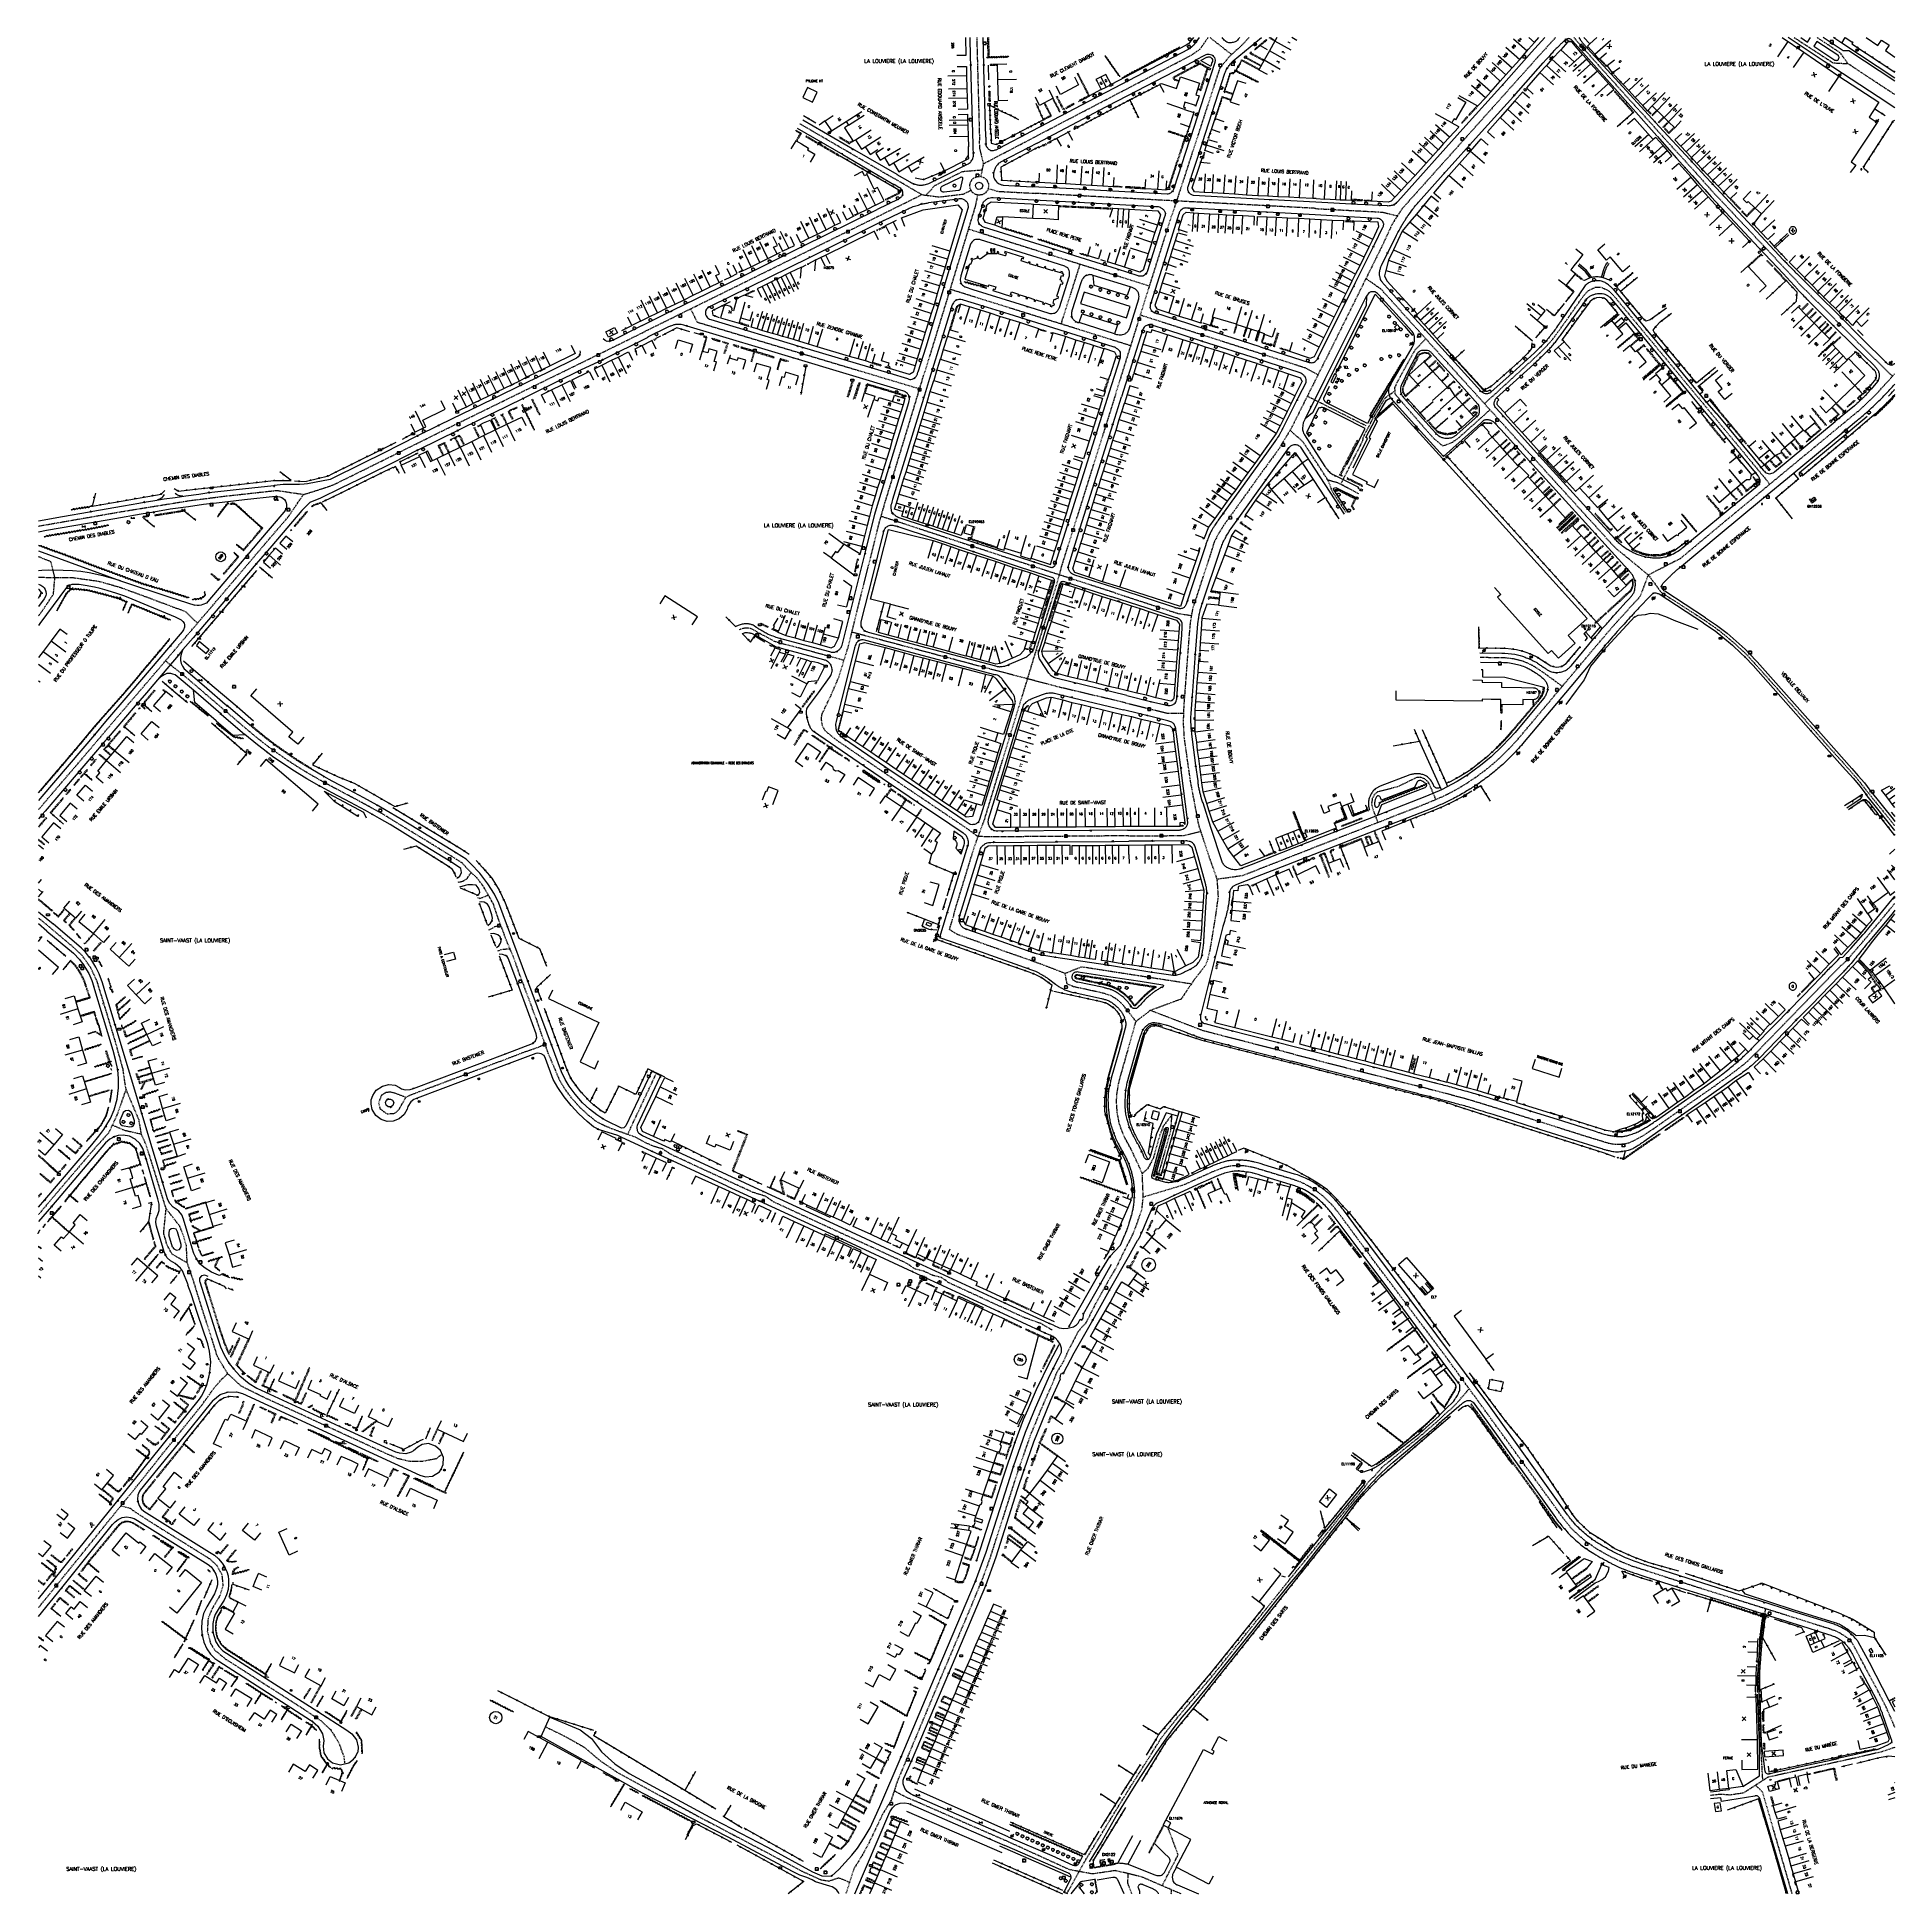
# Model space of a CAD drawing. Header units: millimetres. Extents: x 135999 to 137000, y 128000 to 129000.
import ezdxf
from ezdxf.enums import TextEntityAlignment as Align

# ---------------------------------------------------------------- set-up
doc = ezdxf.new("R2010")
doc.units = ezdxf.units.MM
doc.linetypes.add('DASHED', pattern=[0.75, 0.5, -0.25])
doc.layers.get('0').update_dxf_attribs({"linetype": 'CONTINUOUS'})
for name, color, linetype in [('W0001', 6, 'DASHED'), ('W0008', 7, 'CONTINUOUS'), ('W0017', 7, 'CONTINUOUS'), ('W0100', 7, 'CONTINUOUS'), ('W0105', 7, 'CONTINUOUS'), ('W0112', 1, 'DASHED'), ('W0120', 7, 'CONTINUOUS'), ('W0211', 2, 'CONTINUOUS'), ('W0300', 7, 'CONTINUOUS'), ('W0302', 3, 'CONTINUOUS'), ('W0310', 3, 'CONTINUOUS'), ('W0322', 7, 'CONTINUOUS'), ('W0330', 7, 'CONTINUOUS'), ('W0400', 7, 'CONTINUOUS'), ('W0420', 7, 'CONTINUOUS'), ('W0469', 7, 'CONTINUOUS'), ('W0471', 7, 'CONTINUOUS'), ('W0473', 7, 'CONTINUOUS'), ('W0980', 7, 'CONTINUOUS'), ('W0984', 7, 'CONTINUOUS'), ('W0989', 7, 'CONTINUOUS'), ('W0991', 7, 'CONTINUOUS'), ('W1102', 7, 'CONTINUOUS'), ('W1471', 7, 'CONTINUOUS'), ('W1473', 7, 'CONTINUOUS'), ('W1474', 7, 'CONTINUOUS')]:
    doc.layers.add(name, color=color, linetype=linetype)
doc.styles.get("Standard").update_dxf_attribs({"font": 'romans.shx', "width": 0.85})

# ---------------------------------------------------------------- blocks, each defined once
blk = doc.blocks.new('T400')
for p, q in [((-0.15, 0.3), (0.15, 0.3)), ((-0.15, -0.25), (-0.15, 0.3)), ((-0.15, 0.15), (0.15, 0.15)), ((-0.15, 0), (0.15, 0)), ((0.15, 0.3), (0.15, -0.25)), ((-0.15, -0.15), (0.15, -0.15)), ((-0.15, -0.25), (-0.15, -0.3)), ((-0.15, -0.3), (0.15, -0.3)), ((0.15, -0.3), (0.15, -0.25))]:
    blk.add_line(p, q)
blk = doc.blocks.new('T1471')
at = {"color": 0, "linetype": 'Continuous', "flags": 128}
blk.add_lwpolyline([(-0.75, -0.5), (-0.75, 0.5), (0.75, 0.5), (0.75, -0.5), (-0.75, -0.5)], dxfattribs=at)
blk = doc.blocks.new('T420')
for p, q in [((0.7, 0.7), (-0.8, 0.7)), ((-0.8, 0.7), (-0.8, -0.8)), ((0.7, 0.7), (0.7, -0.8)), ((0.7, -0.8), (-0.8, -0.8))]:
    blk.add_line(p, q)
blk.add_ellipse((0, 0), major_axis=(-0.53, 0.53), ratio=1, start_param=3.926991, end_param=10.210176)
blk = doc.blocks.new('T1474')
at = {"color": 0, "linetype": 'Continuous', "flags": 128}
for points in [[(-0.8, -0.5), (-0.8, 0.5)], [(-0.8, 0), (0.7, 0)], [(0.7, 0), (0.7, -0.5), (0.7, 0.5)]]:
    blk.add_lwpolyline(points, dxfattribs=at)
blk = doc.blocks.new('T300')
for p, q in [((-0.8, 0.5), (-0.9, 0.3)), ((-0.9, 0.3), (-0.9, 0.2)), ((-0.9, 0.2), (-0.7, 0.1)), ((-0.7, 0.6), (-0.8, 0.5)), ((-0.8, -0.1), (-0.7, 0.1)), ((-0.6, 0.7), (-0.7, 0.6)), ((-0.7, 0.1), (-0.7, 0.1)), ((-0.5, 0.7), (-0.6, 0.7)), ((-0.3, 0.6), (-0.5, 0.7)), ((-0.3, 0.6), (-0.2, 0.7)), ((-0.2, 0.6), (-0.3, 0.6)), ((-0.2, 0.7), (-0.1, 0.8)), ((-0.1, 0.8), (0.1, 0.8)), ((0.1, 0.8), (0.2, 0.7)), ((0.2, 0.7), (0.3, 0.6)), ((0.3, 0.6), (0.4, 0.5)), ((0.5, 0.5), (0.3, 0.5)), ((0.4, 0.5), (0.4, 0.5)), ((0.6, 0.4), (0.5, 0.5)), ((0.6, 0.4), (0.7, 0.3)), ((0.7, 0.3), (0.7, 0.2)), ((0.7, 0.2), (0.7, 0.1)), ((0.7, 0.1), (0.7, -0.2)), ((-0.8, -0.2), (-0.8, -0.1)), ((-0.7, -0.3), (-0.8, -0.2)), ((-0.8, -0.2), (-0.8, -0.2)), ((-0.7, -0.4), (-0.7, -0.3)), ((-0.5, -0.5), (-0.7, -0.4)), ((-0.4, -0.5), (-0.5, -0.5)), ((-0.4, -0.5), (-0.3, -0.5)), ((-0.3, -0.5), (-0.3, -0.4)), ((-0.3, -0.6), (-0.3, -0.5)), ((-0.3, -0.5), (-0.3, -0.5)), ((-0.2, -0.7), (-0.3, -0.6)), ((-0.1, -0.8), (-0.2, -0.7)), ((0.1, -0.8), (-0.1, -0.8)), ((0.2, -0.7), (0.1, -0.8)), ((0.3, -0.5), (0.2, -0.5)), ((0.3, -0.6), (0.2, -0.7)), ((0.2, -0.7), (0.2, -0.7)), ((0.5, -0.4), (0.3, -0.5)), ((0.3, -0.5), (0.3, -0.6)), ((0.3, -0.5), (0.3, -0.5)), ((0.6, -0.3), (0.5, -0.4)), ((0.7, -0.2), (0.6, -0.3)), ((0.6, -0.3), (0.6, -0.3))]:
    blk.add_line(p, q)
blk = doc.blocks.new('t991o')
at = {"color": 0, "linetype": 'Continuous'}
for p, q in [((-1, 1), (1, -1)), ((-1, -1), (1, 1))]:
    blk.add_line(p, q, dxfattribs=at)
blk = doc.blocks.new('t310o')
at = {"color": 0, "linetype": 'Continuous'}
for centre, start, end in [((-0.5, 0.4), 216.8699, 323.1304), ((0.5, -0.4), 36.8699, 143.1303)]:
    blk.add_arc(centre, 0.625, start, end, dxfattribs=at)
blk = doc.blocks.new('t322o')
at = {"color": 0, "linetype": 'Continuous'}
for radius in [0.25, 0.15]:
    blk.add_circle((0, 0), radius, dxfattribs=at)
blk = doc.blocks.new('T471')
for p, q in [((-0.333334, 0.333334), (-0.333334, -0.333334)), ((-0.333334, 0.333334), (0.333334, 0.333334)), ((-0.333334, 0), (0, 0)), ((0.500001, 0.500001), (1.000002, 1.000002)), ((-0.500001, -0.500001), (-1.000002, -1.000002)), ((-0.333334, -0.333334), (0.333334, -0.333334))]:
    blk.add_line(p, q)
blk.add_ellipse((0, 0), major_axis=(0.471405, 0.471405), ratio=1, start_param=5.4977871438, end_param=11.780972451)
blk = doc.blocks.new('t112o')
at = {"color": 0, "linetype": 'Continuous'}
for p, q in [((-0.5, 0.5), (0.5, 0.5)), ((-0.5, -0.5), (-0.5, 0.5)), ((0.5, 0.5), (0.5, -0.5)), ((0.5, -0.5), (-0.5, -0.5))]:
    blk.add_line(p, q, dxfattribs=at)
blk = doc.blocks.new('t330o')
at = {"color": 0, "linetype": 'Continuous'}
for p, q in [((0.25, -0.25), (-0.25, 0.25)), ((-0.25, -0.25), (0.25, 0.25)), ((-0.25, 0.25), (-0.25, -0.25)), ((0.25, 0.25), (-0.25, 0.25)), ((0.25, -0.25), (0.25, 0.25)), ((-0.25, -0.25), (0.25, -0.25)), ((-0.25, -0.25), (-0.25, -0.25))]:
    blk.add_line(p, q, dxfattribs=at)
blk = doc.blocks.new('t211o')
at = {"color": 0, "linetype": 'Continuous'}
for p, q in [((-0.3, 0.5), (-0.3, 0)), ((0, 1), (0, 0)), ((0.3, 0.5), (0.3, 0))]:
    blk.add_line(p, q, dxfattribs=at)
blk = doc.blocks.new('t105o')
for p, q in [((-0.5, 0), (0.5, 0)), ((0.5, 0), (0.2, 0.1)), ((0.5, 0), (0.2, -0.1))]:
    blk.add_line(p, q)
blk = doc.blocks.new('T1473')
at = {"color": 0, "linetype": 'Continuous', "const_width": 0.5, "flags": 128}
blk.add_lwpolyline([(-0.25, 0, 1), (0.25, 0, 1)], format="xyb", close=True, dxfattribs=at)
blk = doc.blocks.new('T469')
at = {"color": 0, "linetype": 'Continuous', "flags": 128}
for points in [[(-0.4, 0.4), (0.4, -0.4)], [(-0.4, -0.4), (0.4, 0.4)]]:
    blk.add_lwpolyline(points, dxfattribs=at)
at = {"color": 0, "linetype": 'Continuous'}
blk.add_circle((0, 0), 0.5, dxfattribs=at)

msp = doc.modelspace()

# ---------------------------------------------------------------- linework, layer by layer
at = {"layer": 'W0001'}
for points in [[(136505.4, 129000), (136506.9, 128944.5)], [(136536.4, 128946.4), (136620.9, 128990.5), (136625.7, 128993.8), (136630, 129000)], [(136652.2, 129000), (136648.2, 128995.9), (136641.4, 128989.7), (136636.3, 128983.5), (136615.4, 128919.2), (136610.5, 128904.3)], [(136631.1, 129000), (136642.7, 128990.9)], [(136687.9, 128908), (136620.3, 128911.6), (136604.8, 128912.4), (136537.1, 128916.1)], [(136000, 128584.1), (136009.4, 128595.2), (136022.8, 128610.8), (136041.5, 128632.9), (136059.9, 128654.3), (136076.8, 128674.2), (136094.4, 128694.8), (136123.9, 128729.5), (136134.5, 128741.8), (136142.6, 128753.8), (136153.4, 128757.2), (136158.7, 128759), (136173.7, 128766.4), (136214.6, 128786.7), (136266.8, 128812.3), (136292.1, 128824.7), (136310.9, 128833.9), (136326.7, 128841.7)], [(136142.6, 128753.8), (136128.3, 128755.9), (136101.1, 128752.9), (136081.3, 128750.4), (136045.9, 128744.7), (136023, 128740.7), (136000, 128736.7)], [(136008.8, 128709), (136006.7, 128717.6), (136000, 128720.3)], [(136085.6, 128684.5), (136079.2, 128690.7), (136056.4, 128699.2), (136044.6, 128703.5), (136032.9, 128706.9), (136018.8, 128708.9), (136000, 128709.1)], [(136000, 128688.5), (136001.6, 128690.6), (136008, 128700.2), (136008.8, 128709)], [(136897.5, 128686.1), (136902.1, 128682.9), (136905.3, 128680.6), (136909.1, 128677.5), (136913.6, 128673.7), (136916.6, 128670.9), (136919, 128668.7), (136921.5, 128666.1), (136924.3, 128663.1), (136928.5, 128658.4), (136937.8, 128648), (136946.5, 128638.2), (136955.5, 128628), (136963.9, 128618.5), (136972.7, 128608.7), (136979.8, 128600.6), (136985.4, 128593.5)], [(136068.3, 128664.3), (136079, 128655.8), (136095.7, 128641.5), (136100.3, 128637.6)], [(136546, 128303.7), (136540.1, 128307.2), (136531.1, 128310.4), (136520.7, 128315.2), (136499.5, 128325), (136490.5, 128329.1), (136486.5, 128332), (136481.7, 128333.2), (136477, 128335.4), (136472.4, 128336.5), (136467.4, 128339.8), (136457.9, 128344.2), (136426.4, 128358.7), (136411.7, 128365.5), (136396.1, 128372.7), (136391.4, 128375.9), (136384.8, 128377.9), (136375.5, 128382.2), (136355.4, 128391.5), (136347.7, 128395.1), (136340.5, 128398.4), (136336.1, 128401.4), (136331.6, 128402.6), (136326.8, 128404.7), (136321.6, 128407.6), (136313.1, 128410.6), (136308.7, 128412.2), (136304.8, 128413.8), (136300.3, 128416.2), (136296.3, 128419.4), (136292, 128423.3), (136287.5, 128428.3), (136283.7, 128433.3), (136280.8, 128438.1), (136278.4, 128443.8), (136274.6, 128452.8), (136271.2, 128462.5), (136268.2, 128471.2), (136264.2, 128481.8), (136259.3, 128495), (136255.8, 128504.8), (136252, 128513.7), (136250.6, 128517.6), (136247.6, 128525.5), (136244.9, 128533.5), (136244.3, 128534.5), (136240.4, 128541.5), (136239.2, 128543.3), (136236.1, 128547.4), (136234.1, 128549.2), (136232, 128551.3), (136229.9, 128553.4), (136228.3, 128555.3), (136224.5, 128557.7), (136215.9, 128563), (136211.1, 128566), (136205.4, 128569.5), (136199.9, 128572.8), (136191.9, 128577.7), (136185.9, 128581.4), (136179.2, 128585.1), (136172.9, 128588.6), (136164.4, 128593.1), (136157.8, 128596.6), (136147.7, 128602.2), (136141.5, 128605.9), (136134.5, 128610.4), (136123.8, 128618), (136118.9, 128621.8), (136113.9, 128625.9), (136107.8, 128631.1), (136100.3, 128637.6)], [(136226, 128545), (136228.6, 128545.6), (136230.7, 128546.8), (136233.1, 128550.3)], [(136236.4, 128536.7), (136237.8, 128536.3), (136239.1, 128536.8), (136242.3, 128538)], [(136000, 128525.7), (136006.1, 128520.6)], [(136217.4, 128237), (136214.4, 128234.4), (136206.6, 128232.9), (136200.1, 128232.9), (136193.7, 128234.4), (136187.4, 128237.1), (136166.7, 128246.6), (136143.1, 128257.5), (136120.4, 128267.9), (136109.2, 128273.5), (136101.9, 128280.2), (136096.3, 128289.5), (136093.2, 128299.5), (136087.6, 128316.8), (136083.3, 128330.7), (136080.1, 128339.9), (136079.6, 128349.2), (136078.2, 128354.1), (136076, 128359.8), (136068.7, 128369.1), (136063.9, 128384.5), (136058.1, 128403.1), (136055.4, 128409.2), (136054.1, 128416.9), (136047.1, 128433.4), (136045.5, 128444.3), (136041.4, 128459), (136036, 128477), (136031.5, 128491.6), (136028.2, 128498.8), (136023.5, 128505.5), (136018.8, 128509.9), (136006.1, 128520.6)], [(136242.6, 128519.4), (136244.1, 128520), (136246, 128521.2), (136249.1, 128521.5)], [(136247.4, 128508), (136249.5, 128508.8), (136250.3, 128508.9), (136253.9, 128509.2)], [(136272.9, 128457.7), (136269.2, 128456), (136261.4, 128453.3), (136250.7, 128449.2), (136241.1, 128445.6), (136225.2, 128439.6), (136213.2, 128435.1), (136204.9, 128432), (136200.3, 128430.3), (136197.9, 128429.1)], [(136317.4, 128409.1), (136320.2, 128415.3), (136323.4, 128422), (136329.8, 128435.6), (136332.8, 128442)], [(136047.1, 128433.4), (136042.2, 128419.5), (136037.8, 128410), (136031.1, 128402.6), (136010.3, 128378.2), (136000, 128366)], [(136197.9, 128429.1), (136192.4, 128431.2), (136189.8, 128431.9), (136187.1, 128431.7), (136184.7, 128430.2), (136183.1, 128426.2), (136183.9, 128423), (136187.7, 128420.2), (136191.8, 128420.5), (136194.1, 128422.5), (136197.9, 128429.1)], [(136055.4, 128409.2), (136046.8, 128411.1), (136039.7, 128414.1)], [(136080.1, 128339.9), (136071.9, 128344.6), (136069.1, 128349.8), (136067.4, 128355.9), (136068.7, 128369.1)], [(136588.5, 128353.4), (136585.3, 128347.3), (136580.7, 128337.8), (136576.5, 128330.6), (136569.1, 128317.4), (136564.4, 128307.9), (136560.1, 128303), (136554.3, 128291.9), (136552.1, 128286.8), (136548.3, 128280.6), (136546, 128274.6), (136540.4, 128261.9), (136534.2, 128246.8), (136527.2, 128226.7), (136519.2, 128201.7), (136512.4, 128180.6), (136508.5, 128169.9), (136501.1, 128151.9), (136485.9, 128116.2), (136462.7, 128060.8), (136459.2, 128050.2), (136454.7, 128042.9), (136446.8, 128026.4), (136444.2, 128021.6), (136441.6, 128017.3), (136439.2, 128013.5), (136434.9, 128000)], [(136000, 128154.2), (136002.4, 128157.2), (136021.6, 128180.9), (136037.3, 128200.4), (136051.5, 128217.8), (136067, 128237.3), (136087.8, 128263.1), (136094.7, 128272.7), (136098.8, 128277.4), (136101.9, 128280.2)], [(136044.4, 128209.1), (136049.3, 128207.8), (136052.4, 128205.5), (136059.3, 128201), (136078.7, 128188.9), (136092, 128180.6), (136095.8, 128177.2), (136098.7, 128172.1), (136099.3, 128166), (136097.6, 128160.6), (136093.5, 128153.6), (136091.3, 128148.4), (136090.9, 128141.4), (136092.6, 128135), (136094.8, 128131.4), (136100.6, 128126.6), (136117.9, 128115.5), (136141.7, 128100.3), (136152, 128093.3), (136157.3, 128088.5), (136161.6, 128081.6), (136164.4, 128074.1), (136164.9, 128070.1)], [(136273.1, 128090), (136283.3, 128085), (136293.8, 128079.1), (136302.7, 128071.6), (136311.5, 128065.6), (136355.5, 128041.7), (136398.9, 128018.8), (136411.3, 128012.2), (136421.4, 128007.6), (136425.8, 128006.9), (136431, 128008.7), (136436.9, 128006.3)], [(136521.4, 128028.5), (136501.2, 128037.3), (136474.3, 128049.1), (136467.4, 128052), (136460.9, 128055.5)], [(136613.9, 128021), (136608.5, 128035.6)], [(136605.3, 128004.4), (136613.9, 128021)], [(136586.8, 128005.6), (136587, 128010.9)], [(136589, 128000), (136586.8, 128005.6)], [(136610.2, 128000), (136610.4, 128002.2)]]:
    msp.add_lwpolyline(points, dxfattribs=at)
at = {"layer": 'W0001', "flags": 128}
for points in [[(136817.1, 129000), (136807.5, 128989.3)], [(136827.1, 129000), (136829.8, 128997), (136837.5, 128988.3), (136844.6, 128980.4), (136854.3, 128969.6), (136867.3, 128955.3), (136878.5, 128942.8), (136890.2, 128930.1), (136901.2, 128917.7), (136909.9, 128908.5), (136926.8, 128890.5), (136942.1, 128874.2), (136950.8, 128865), (136959.4, 128856.6), (136975.1, 128840.8), (136998.7, 128817.5)], [(136945.8, 129000), (136966.7, 128986.4), (136974.7, 128986), (136970.7, 128991.7), (136958.2, 129000)], [(136807.5, 128989.3), (136742.5, 128916.7), (136734.6, 128907.9), (136729.5, 128900.1), (136723.4, 128887), (136697.8, 128835.4), (136674.9, 128789.7), (136668.1, 128778.3), (136660.9, 128768.5), (136638.5, 128737.3), (136635.6, 128732.7), (136633.3, 128728.2), (136631.3, 128721.7), (136621.7, 128692.4), (136620.4, 128685), (136619.8, 128678.3), (136616.9, 128639.7), (136616.6, 128630.7), (136617.1, 128622.5), (136620.4, 128599.4), (136624.8, 128576.2), (136630, 128560.2), (136634.8, 128546.7), (136635.4, 128537.2), (136633.9, 128526.2), (136631.1, 128509.2), (136629.8, 128503.4), (136628.7, 128500.3), (136622.6, 128492.5), (136615.5, 128482), (136598.9, 128475.9), (136591.2, 128470), (136583.6, 128479.6), (136581, 128481.8), (136577.8, 128483.8), (136573.2, 128485.3), (136557.6, 128488.7), (136554.1, 128490.2), (136553, 128495.9), (136561.9, 128499.5), (136621.2, 128490.3)], [(137000, 128969.3), (136995.7, 128972.1), (136974.7, 128986)], [(136475.8, 128915.4), (136461.6, 128923.7), (136454.9, 128927.5), (136410.2, 128953.5)], [(136509.1, 128932.1), (136507.1, 128940.2), (136506.9, 128944.5)], [(136507.7, 128925.1), (136509.1, 128932.1), (136536.5, 128946.4)], [(136478.1, 128915.1), (136482.9, 128920.4), (136497.7, 128927.9), (136508.4, 128928.8)], [(136453.6, 128904.4), (136475.8, 128915.4), (136485.3, 128914.2), (136498.5, 128915.8), (136502.3, 128917.8)], [(136505.8, 128915.2), (136504.6, 128909.1), (136495.9, 128880.4), (136487.6, 128853.2), (136476.8, 128818)], [(136511.5, 128918.8), (136516.8, 128917.2), (136537.1, 128916.1)], [(136326.7, 128841.8), (136365.7, 128861), (136453.6, 128904.4)], [(136580.1, 128807.5), (136591.5, 128843.8), (136595.6, 128857), (136610.5, 128904.3)], [(136687.9, 128907.9), (136723.9, 128906), (136732.1, 128904)], [(136598.5, 128866.1), (136500.9, 128896.8)], [(136561, 128877.9), (136550.8, 128845.9)], [(136634.8, 128546.7), (136648.8, 128548.7), (136732.2, 128581.4), (136746.8, 128587.1), (136756.5, 128591.2), (136762.8, 128594.4), (136769.1, 128598.1), (136775.1, 128602.2), (136781.1, 128606.7), (136786.9, 128611.7), (136792.4, 128617.1), (136797.5, 128622.7), (136811.1, 128638.9), (136837.6, 128670.5), (136845, 128679.2), (136848.8, 128683.6), (136862.9, 128699.1), (136867.2, 128710.5), (136849.2, 128725.3), (136799.3, 128780.3), (136742.1, 128843.5), (136723.4, 128864.3), (136715.1, 128870.2)], [(136491.1, 128864.5), (136588.5, 128834.1)], [(136778.9, 128802.8), (136800.6, 128822.6), (136806.1, 128827.6), (136809.1, 128830.4), (136812.4, 128833.8), (136815.7, 128837.6), (136818.5, 128841.4), (136822.5, 128846.9), (136830.9, 128858.9), (136832.4, 128861.1), (136835, 128863.8), (136838.6, 128865.5), (136841.8, 128865.5), (136845.4, 128863.9), (136847.9, 128861.7), (136912.1, 128784.3), (136932.7, 128759.4)], [(136474.6, 128810.7), (136354.9, 128846.6), (136351.3, 128853.9)], [(136593.6, 128850.6), (136669.8, 128826.2)], [(136781.9, 128799.5), (136765.3, 128784.6), (136761.5, 128781.8), (136756.6, 128779.9), (136752.5, 128783.3), (136749.2, 128786.7), (136733.4, 128804.9), (136730.8, 128808), (136730.7, 128811.5), (136731.8, 128814), (136733.6, 128817.5), (136741.6, 128831.8), (136747.4, 128837.7)], [(136669.9, 128826.2), (136682.2, 128822.2), (136689.3, 128818.4)], [(136969.7, 128790.1), (136980.9, 128799.3), (136988.7, 128806.6), (136995.8, 128814.3), (137000, 128819)], [(136587.1, 128570), (136514.9, 128569.4), (136506, 128569.6), (136500, 128574), (136463.2, 128598.8), (136430.2, 128621.3), (136426.6, 128624.2), (136423.5, 128626.8), (136422.3, 128629.4), (136421.7, 128632.9), (136422.1, 128635.7), (136427.1, 128646.1), (136431.2, 128655.7), (136436.4, 128672.6), (136438.1, 128679.7), (136448.7, 128721.9), (136452.8, 128738.3), (136455.8, 128748.9), (136471.3, 128799.7), (136476.8, 128818)], [(136701.5, 128759.4), (136713.3, 128782.7), (136713.8, 128785), (136719, 128795.1), (136725.5, 128806), (136730.7, 128809.7)], [(136580.1, 128807.5), (136567.1, 128766.2), (136551.3, 128716), (136548.2, 128704.8), (136537.4, 128670.2), (136528, 128639.4), (136517.9, 128606.5), (136509.5, 128578.9), (136503.9, 128563.7), (136493.2, 128528.8), (136492.5, 128525.3)], [(136715.2, 128790.8), (136683.5, 128806.8)], [(136969.7, 128790.1), (136905, 128736.5), (136884.4, 128719.3), (136867.2, 128710.5), (136874.1, 128701.2), (136897.5, 128686.1)], [(136711.2, 128754.2), (136699.9, 128760.2), (136694.6, 128761.6), (136691.3, 128766.8), (136681.1, 128782.3), (136674.1, 128788.5)], [(136694.6, 128761.6), (136696.8, 128755.6), (136704.3, 128744.3)], [(136580.1, 128700.8), (136559, 128707.6), (136543, 128712.8), (136505, 128725.3), (136453.9, 128742.1)], [(136580.1, 128700.8), (136613.8, 128689.8), (136621, 128688.7)], [(136433.9, 128664.5), (136411.2, 128670.7), (136397.9, 128674.2), (136396.1, 128674.9), (136392, 128677.1), (136387.2, 128679.7), (136385.2, 128680.9), (136383.6, 128681.6), (136382.5, 128681.8), (136381.1, 128681.9), (136379.8, 128681.7), (136378.4, 128681.4), (136377.3, 128680.9)], [(136585.3, 128641.7), (136550.1, 128650), (136512.8, 128659.8), (136438.1, 128679.7)], [(136820.9, 128650.5), (136809.3, 128658.9), (136804.7, 128661.8), (136800.3, 128663.8), (136795.2, 128665.2), (136789.2, 128665.9), (136776.6, 128666)], [(136585.3, 128641.7), (136608.3, 128636), (136616.8, 128636)], [(136752.7, 128589.6), (136749.5, 128597.3), (136748.6, 128599.1), (136746.7, 128600.7), (136744.5, 128601.5), (136742.5, 128601.4), (136732.1, 128596.4), (136721.3, 128593.6), (136719.6, 128592.2), (136718.5, 128590.1), (136718.1, 128587.2), (136718.6, 128584.8), (136721.5, 128577.2)], [(136985.4, 128593.5), (136989.3, 128588.6), (136996.3, 128580), (136999.8, 128575.6), (137000, 128575.3)], [(136587.1, 128570), (136616.5, 128570.1), (136626, 128572.4)], [(136676, 128452.4), (136702.7, 128445.5), (136730.5, 128438.4), (136746.2, 128434.4), (136754.4, 128432.3), (136762.2, 128430.2), (136770.7, 128427.9), (136780.2, 128425), (136797.2, 128419.7), (136832.2, 128408.6), (136838.7, 128406.6), (136842.7, 128405.4), (136845.6, 128404.5), (136848.2, 128404), (136851.9, 128403.8), (136854.9, 128404.2), (136857.3, 128404.8), (136860.7, 128406.5), (136864.3, 128408.4), (136871.3, 128413.1), (136890.1, 128426.3), (136901.5, 128434.2), (136905.8, 128437.3), (136909.2, 128439.7), (136911.9, 128441.7), (136915.2, 128444.2), (136917.8, 128446.2), (136920.9, 128448.8), (136923.3, 128451.2), (136926.5, 128454.4), (136930.4, 128458.4), (136939.9, 128468.1), (136963.4, 128492.3), (136970.9, 128500), (136973.9, 128502.6), (136977.1, 128506.4), (136981.8, 128511.8), (136987.1, 128518.1), (136992.4, 128524.4), (136999.8, 128533.4), (137000, 128533.6)], [(136553, 128495.9), (136544.1, 128499.3), (136536, 128502.3), (136521.1, 128507.5), (136503.7, 128513.7), (136495, 128516.8), (136490.7, 128519.5), (136492.5, 128525.3)], [(136980.3, 128503.1), (136986.6, 128496.8), (136988.4, 128494.4), (136993.2, 128487.6)], [(136603.5, 128388.1), (136610, 128411.2), (136610.6, 128419.8), (136605.9, 128413.6), (136604.1, 128409), (136603, 128405.3), (136600.4, 128396.1), (136597.4, 128390.5), (136594.6, 128388.1), (136588.8, 128400.7), (136585.2, 128407.3), (136583.7, 128410.7), (136582.2, 128415.1), (136581.1, 128420.8), (136580.7, 128426.7), (136580.9, 128430.6), (136581.8, 128436.4), (136583, 128441), (136591.2, 128470)], [(136676, 128452.4), (136629.1, 128464.5), (136626.9, 128465.1), (136598.9, 128475.9)], [(137000, 128089.7), (136998.8, 128092.6), (136995.3, 128100.6), (136990.8, 128109.4), (136977.8, 128133.8), (136976.2, 128136.4), (136973.1, 128138.9), (136968.9, 128141.3), (136965, 128142.7), (136959.2, 128144.5), (136892.1, 128165.6), (136858.7, 128176.4), (136852.7, 128178.8), (136846.7, 128181.7), (136839.7, 128185.6), (136833.4, 128190), (136829.1, 128193.6), (136825.4, 128197.3), (136821.6, 128202), (136810.7, 128217.1), (136758.1, 128289.4), (136719, 128341.5), (136700.4, 128366.7), (136696.5, 128371.6), (136691.9, 128376), (136687.2, 128379.5), (136681.6, 128382.7), (136678.3, 128384), (136674.1, 128385.4), (136654.5, 128391.3), (136649.9, 128392.1), (136645.2, 128392.3), (136641.6, 128392), (136637.8, 128391), (136633.2, 128389.3), (136627, 128386.5), (136618.5, 128382.6), (136616.4, 128381.7), (136595.1, 128375.3)], [(136554, 128000.2), (136563.8, 128017.8), (136573, 128032.9), (136588.1, 128057.5), (136598.5, 128073.9), (136605.1, 128084.4), (136614.5, 128096.1), (136633.5, 128118.8), (136661.5, 128153.8), (136674.5, 128170), (136685.6, 128183.6), (136693.3, 128193.2), (136702.1, 128204.3), (136714.3, 128219), (136716.2, 128221.7), (136719.9, 128225.3), (136723.9, 128229.9), (136731.9, 128236.5), (136744, 128246.3), (136755.4, 128256.2), (136757.7, 128258.5), (136762.5, 128262.7), (136765.1, 128265.6), (136770.7, 128272.1)], [(136930.2, 128153.7), (136929, 128143.6), (136928.3, 128137.9), (136927.7, 128133), (136927.3, 128127.9), (136927, 128123.6), (136926.8, 128118.9), (136926.6, 128114.7), (136926.6, 128110.6), (136927, 128093.2), (136927.4, 128084), (136927.8, 128076.8), (136928.7, 128061)], [(137000, 128078.9), (136993.3, 128076.6), (136979.2, 128073.3), (136931.6, 128062.8), (136918.4, 128054.3), (136911.1, 128053.2), (136906, 128053.6), (136900.7, 128053)], [(136944.7, 128000), (136942, 128009.4), (136928.8, 128054.7), (136925, 128058.5)], [(136615.6, 128000), (136614.7, 128000.3), (136594.3, 128009.1), (136587, 128010.9), (136580, 128012.5), (136567.7, 128010.7), (136555.4, 128013), (136521.4, 128028.5)]]:
    msp.add_lwpolyline(points, dxfattribs=at)
msp.add_lwpolyline([(136502.2, 128922.5), (136503.4, 128924.1), (136505.2, 128925), (136507.1, 128925.3), (136509.1, 128924.7), (136510.6, 128923.5), (136511.6, 128921.7), (136511.8, 128919.8), (136511.3, 128917.8), (136510, 128916.3), (136508.3, 128915.3), (136506.3, 128915.1), (136504.4, 128915.6), (136502.8, 128916.9), (136501.9, 128918.6), (136501.7, 128920.6)], close=True, dxfattribs=at)
at = {"layer": 'W0001', "elevation": 115, "flags": 128}
msp.add_lwpolyline([(136588.5, 128353.4), (136589.6, 128355.5), (136591.9, 128361.5), (136594.4, 128368.8), (136595.1, 128375.3), (136594.6, 128388.1)], dxfattribs=at)
at = {"layer": 'W0008'}
for p, q in [((136113.7, 128629.7), (136102.2, 128639.6)), ((136098.4, 128635.5), (136111.1, 128624.6)), ((136072.2, 128348.3), (136070.2, 128355))]:
    msp.add_line(p, q, dxfattribs=at)
for points in [[(136503.4, 128942.6), (136502.2, 128985.2), (136502.1, 128989.4), (136501.9, 129000)], [(136510.3, 128946.3), (136509.3, 128983.4), (136509.2, 128985.2), (136508.9, 129000)], [(136622.2, 129000), (136620.8, 128998.2), (136619.6, 128996.9), (136618.2, 128995.9), (136577.8, 128974.7)], [(136658, 128995.8), (136661.8, 128993.6)], [(136825.7, 128997.7), (136825.7, 128998), (136824.1, 128998), (136824.1, 128997.8)], [(136511.9, 128977.2), (136511.8, 128985.2)], [(136572.5, 128972), (136566.2, 128968.6)], [(136891.3, 128934.5), (136891, 128934.2), (136890.1, 128935.1), (136890.4, 128935.4)], [(136897, 128928.3), (136896.8, 128928.1), (136895.9, 128928.9), (136896.2, 128929.2)], [(136902.8, 128922.1), (136902.5, 128921.9), (136901.7, 128922.7), (136901.9, 128923)], [(136908.6, 128915.9), (136908.3, 128915.7), (136907.5, 128916.6), (136907.7, 128916.8)], [(136952.5, 128869.6), (136952.2, 128869.3), (136951.3, 128870.3), (136951.5, 128870.5)], [(136959.5, 128862.5), (136959.3, 128862.2), (136958.4, 128863.2), (136958.6, 128863.4)], [(136962.6, 128859.4), (136962.4, 128859.2), (136961.5, 128860.1), (136961.7, 128860.3)], [(136971.1, 128851), (136970.9, 128850.8), (136970.1, 128851.6), (136970.3, 128851.8)], [(136325.2, 128844.9), (136309.5, 128837.1), (136308.5, 128836.6), (136307.6, 128836.4), (136306.3, 128836.3), (136305.2, 128836.8), (136304.2, 128837.7)], [(136974.5, 128847.7), (136974.3, 128847.5), (136973.5, 128848.3), (136973.7, 128848.5)], [(136328.2, 128838.5), (136303.9, 128826.5), (136292, 128820.8), (136264.6, 128807.3), (136261.1, 128805.6), (136228.1, 128789.4), (136225.8, 128788.3), (136204.7, 128777.9), (136204.2, 128777.7), (136190.9, 128770.9), (136177.4, 128764.3), (136162.9, 128757.2), (136151.9, 128751.9), (136146.2, 128749.5), (136143.9, 128747.4), (136141.9, 128745.2), (136125.7, 128726.3), (136117.3, 128716.5), (136101.8, 128698.4), (136083.3, 128676.7), (136077.8, 128670.3), (136075.2, 128667.2), (136064, 128654.1)], [(136291.6, 128831.3), (136291.8, 128830.5), (136291.6, 128829.5), (136291.5, 128829.1), (136290.6, 128828), (136289.8, 128827.4), (136274.8, 128820), (136250.1, 128808), (136244.7, 128805.3), (136222.4, 128794.4), (136215.5, 128791), (136204.1, 128785.4), (136185.4, 128776), (136174.9, 128770.8), (136157, 128762), (136144.9, 128759.6), (136143.1, 128759.4), (136140.6, 128759.2), (136137.9, 128759.2), (136134.5, 128759.3), (136131.7, 128759.3), (136126.9, 128758.8)], [(136000, 128739.7), (136012.9, 128742), (136027.5, 128744.5), (136028.1, 128744.7), (136045.7, 128747.7), (136054, 128749.2), (136056.9, 128749.7), (136062.7, 128750.7), (136067.7, 128751.5), (136073.5, 128752.3), (136079.4, 128753.2), (136086.3, 128754.1), (136091.8, 128754.9), (136106.4, 128756.5), (136123.4, 128758.4), (136126.9, 128758.8)], [(136127.7, 128752.8), (136111, 128751), (136101.9, 128749.9), (136094.3, 128749.1), (136093.5, 128749), (136088.8, 128748.4), (136080.8, 128747.3), (136070.8, 128745.9), (136062.1, 128744.3), (136055.2, 128743.3), (136041.1, 128740.8), (136030.7, 128739), (136026.3, 128738.3), (136004.2, 128734.4), (136000, 128733.6)], [(136064.3, 128751.2), (136065.3, 128751.5), (136066.2, 128752), (136066.6, 128752.3), (136067, 128752.6), (136067.5, 128753.3), (136067.8, 128753.9)], [(136073.6, 128754.6), (136074.3, 128754.1), (136074.9, 128753.7), (136075.5, 128753.4), (136076.1, 128753.3), (136076.7, 128753.2), (136077.7, 128753.1)], [(136127.7, 128752.8), (136128.1, 128752.8), (136128.9, 128752.8), (136130, 128752.7), (136131, 128752.3), (136131.8, 128751.8), (136132.4, 128751.1), (136133, 128750.2), (136133.4, 128749.3), (136133.6, 128748.4), (136133.6, 128747.5), (136133.5, 128746.7), (136133.3, 128746.3), (136133.2, 128746.1), (136132.8, 128745.3), (136132.2, 128744.4), (136118.5, 128728.4), (136112.7, 128721.5), (136102.4, 128709.4), (136091.1, 128696.2), (136090.4, 128695.4), (136088.5, 128694.6), (136087.5, 128694.3), (136086.5, 128694.1), (136085.5, 128694.1), (136084.1, 128694.2)], [(136000, 128723.6), (136016.2, 128717.6), (136031.3, 128712.1), (136044.1, 128707.3), (136071.2, 128698.3), (136084.1, 128694.2)], [(136044.1, 128707.3), (136041.2, 128708.2), (136038.6, 128709), (136035.3, 128709.9), (136031.3, 128710.8), (136027.3, 128711.6), (136022.8, 128712.3), (136018.2, 128712.7), (136013.2, 128713), (136005.3, 128713.1), (136001.8, 128712.9), (136000, 128712.8)], [(136000, 128705.5), (136001.2, 128705.1), (136002.3, 128704.3), (136003, 128703.6), (136003.6, 128702.6), (136003.9, 128701.6), (136004, 128700.4), (136003.9, 128699.2), (136003, 128697.6), (136000, 128693.6)], [(136077, 128686.1), (136073.7, 128687.7), (136056.9, 128694.8), (136050.4, 128697.5), (136046.5, 128699.1), (136042.2, 128700.6), (136036.9, 128702.2), (136033.1, 128703.2), (136030.1, 128703.9), (136025.1, 128704.9), (136021.9, 128705.3), (136019.8, 128705.3), (136018, 128705.3), (136017, 128705.1), (136016.5, 128705), (136016.2, 128704.8), (136015.6, 128704.5), (136015.1, 128703.8), (136000.7, 128684.3), (136000, 128683.3)], [(136077, 128686.1), (136077.8, 128685.5), (136078.4, 128684.5), (136078.6, 128683.6), (136078.6, 128682.4), (136078.1, 128681), (136077.3, 128679.8), (136071, 128672.6), (136049.1, 128646.9), (136036.1, 128631.6), (136030.1, 128624.4), (136001.7, 128591.2), (136000, 128589.1)], [(136897, 128684.6), (136903.2, 128680.4), (136907.4, 128677), (136912.5, 128672.7), (136917.1, 128668.4), (136919.3, 128666.3), (136923.6, 128661.8), (136954.8, 128626.6), (136971.8, 128607.4), (136977.5, 128601), (136981.3, 128596.5), (136984.3, 128592.5)], [(136898, 128687.5), (136898, 128687.5), (136904, 128683.5), (136909.6, 128679.1), (136914.5, 128674.9), (136919.3, 128670.5), (136921.6, 128668.2), (136925.8, 128663.7), (136957.4, 128628.1), (136976.9, 128606.2), (136980.3, 128602.3), (136983.6, 128598.5), (136986.6, 128594.5)], [(136077.8, 128670.3), (136077.1, 128669), (136076.6, 128667.2), (136076.4, 128665.9), (136076.5, 128664.4), (136076.8, 128662.9), (136077.6, 128661.3), (136078.5, 128660), (136079.2, 128659.4), (136090.6, 128649.5), (136100.6, 128640.9), (136101.7, 128640), (136102.2, 128639.6)], [(136078, 128664.2), (136084.7, 128658.5), (136090.7, 128653.4), (136091.2, 128652.9), (136106.9, 128639.6), (136115.8, 128632)], [(136098.4, 128635.5), (136098.1, 128635.7), (136083.4, 128648.4), (136074.6, 128655.9), (136073.5, 128656.7), (136072.4, 128657.1), (136071.3, 128657.4), (136070.2, 128657.5), (136069.1, 128657.4), (136067.7, 128656.8), (136065.9, 128655.7), (136064, 128654.1), (136058.1, 128647.1), (136050.9, 128638.8), (136037.5, 128623), (136035.7, 128621), (136034.8, 128619.9), (136003.6, 128583.3), (136002, 128581.5), (136000, 128579.1)], [(136095.6, 128631.9), (136084.2, 128641.8), (136083.4, 128648.4)], [(136095.6, 128631.9), (136104.6, 128624.2), (136111.1, 128624.6)], [(136225.7, 128547.4), (136227, 128548.3), (136227.9, 128550.2), (136227.4, 128552.3), (136225.6, 128553.7), (136222.1, 128555.9), (136204.1, 128566.9), (136189.4, 128576), (136183.7, 128579.4), (136179.9, 128581.5), (136176.1, 128583.6), (136168.1, 128587.9), (136158.2, 128593.2), (136152.2, 128596.4), (136151.1, 128597), (136144.6, 128600.7), (136137.8, 128604.9), (136131.6, 128609), (136126.1, 128612.8), (136123.4, 128614.8), (136118, 128619), (136111.1, 128624.6)], [(136546.8, 128306.3), (136544.4, 128307.3), (136520.5, 128318.3), (136471.6, 128340.9), (136435.2, 128357.7), (136390.4, 128378.4), (136344.2, 128399.8), (136325.4, 128408.4), (136323.3, 128409.7), (136322.6, 128411.1), (136322.5, 128413.1), (136322.7, 128414.1), (136334.9, 128440.1), (136335.3, 128440.7), (136330.4, 128443.2), (136330, 128442.5), (136316.4, 128413.7), (136315.3, 128412.7), (136314, 128412.5), (136306, 128416.5), (136304, 128417.6), (136300.7, 128419.6), (136296.7, 128422.7), (136293.1, 128426.2), (136289.1, 128430.8), (136285.8, 128435.1), (136283.6, 128438.7), (136281.7, 128442.8), (136276.3, 128457.4), (136263.6, 128491.7), (136252.6, 128521.1), (136248, 128533.7), (136245.6, 128538.6), (136242.1, 128544.2), (136237.7, 128549.8), (136232.9, 128554.9), (136230.3, 128557.4), (136228, 128558.9), (136224.6, 128561), (136204.7, 128573.2), (136194.7, 128579.4), (136187.2, 128583.7), (136182.4, 128586.5), (136175.3, 128590.5), (136167.2, 128594.8), (136158.2, 128599.5), (136153.7, 128601.9), (136146.7, 128606)], [(136235.9, 128537.8), (136236.6, 128538.1), (136237.4, 128538.8), (136237.8, 128539.7), (136237.4, 128541), (136236.8, 128542), (136235.7, 128543.4), (136233.8, 128543.6), (136231.3, 128543.5), (136229.8, 128543.2), (136226.8, 128542.4)], [(136000, 128529), (136004, 128525.7), (136007.8, 128522.5)], [(136242, 128521.6), (136243.5, 128523), (136244.2, 128524.1), (136244.5, 128525.6), (136244.2, 128527.5), (136242.7, 128531.8), (136241.8, 128533.2), (136240, 128534.2), (136238.5, 128534.4), (136237.5, 128534.2)], [(136004.5, 128518.6), (136000, 128522.5)], [(136004.5, 128518.6), (136018.8, 128506.7), (136022, 128503.4), (136024.1, 128500.7), (136027.1, 128495.8), (136028.7, 128492), (136029.8, 128488.7)], [(136103.1, 128331.9), (136099.4, 128333.3), (136099.1, 128334), (136097.5, 128333.2), (136096.9, 128333.3), (136093.2, 128335), (136089.8, 128337), (136087.2, 128339.1), (136085, 128342.1), (136083.7, 128345), (136082.7, 128347.9), (136078, 128363.4), (136077.1, 128365.8), (136075.5, 128367.7), (136074.6, 128368.5), (136072.5, 128370), (136070.6, 128372.1), (136069.5, 128374.5), (136066.8, 128383.4), (136055.6, 128420.4), (136041.2, 128468.2), (136037.8, 128479.5), (136036.3, 128484.6), (136034.4, 128490.8), (136032.7, 128495.6), (136030.9, 128499.3), (136028.1, 128503.7), (136027.5, 128504.5), (136025.3, 128507.3), (136023.2, 128509.5), (136007.8, 128522.5)], [(136246.6, 128509.8), (136247.9, 128510.7), (136248.9, 128512.2), (136249.2, 128513.5), (136249.1, 128514.3), (136248.6, 128515.5), (136247.4, 128516.6), (136245.2, 128517.3), (136243.4, 128517.1)], [(136371, 128381.2), (136341.5, 128394.9), (136330.5, 128400), (136313.8, 128407.7), (136312, 128408.5), (136302.1, 128411.6), (136301.4, 128411.9), (136299, 128413.2), (136295.5, 128416.1), (136291.1, 128420.2), (136286.9, 128424.7), (136283.1, 128429.3), (136279.7, 128434.4), (136277.3, 128438.8), (136273.1, 128450.1), (136273.1, 128450.1), (136272.3, 128451.6), (136270.7, 128452.6), (136269, 128452.9), (136267.9, 128452.7), (136253.5, 128447.3), (136203.9, 128428.6), (136202.2, 128427.9), (136200.5, 128426.7), (136199, 128424.1), (136198.5, 128422.8), (136197, 128419.9), (136194.3, 128417.5), (136191.1, 128416.2), (136187.8, 128416.1), (136184.6, 128417.1), (136181.7, 128419.3), (136179.7, 128422.6), (136179.1, 128425.4), (136179.2, 128427.7), (136180, 128430.1), (136181.9, 128432.9), (136185.2, 128435.2), (136188.6, 128436), (136192.1, 128435.6), (136194.4, 128434.4), (136195.6, 128433.7), (136197.5, 128433.1), (136200.2, 128433.3), (136202, 128433.9), (136251.5, 128452.5), (136266, 128458.1), (136266.5, 128458.4), (136267.7, 128459.5), (136268.4, 128461.3), (136268.1, 128463.4), (136258.1, 128490.2), (136253, 128504.1), (136252.4, 128505), (136251.9, 128505.4), (136250, 128506), (136248.2, 128506.2)], [(136000, 128369.9), (136003.4, 128373.9), (136028.6, 128403.5), (136032.5, 128408.1), (136035.2, 128411.8), (136036.3, 128413.5), (136038.7, 128417.7), (136040.7, 128422.4), (136042.3, 128428.2), (136043, 128434.2), (136043.1, 128439.3), (136042.7, 128444), (136041.5, 128449.5), (136040.2, 128454.4), (136029.8, 128488.8)], [(136050.5, 128420.3), (136049.9, 128421.2), (136048.5, 128422), (136046.9, 128421.9), (136045.6, 128420.9), (136045.4, 128420.4), (136043.8, 128416.6), (136043.7, 128415.5), (136044.2, 128414.6), (136045.1, 128414), (136049.1, 128413.2), (136050.2, 128413.4), (136051.2, 128414), (136051.7, 128415.1), (136051.6, 128416.4), (136050.5, 128420.3)], [(136190.7, 128427.5), (136191.3, 128426.4), (136190.9, 128424.7), (136190.1, 128424.1), (136189.7, 128423.9), (136188.4, 128423.9), (136187.2, 128424.9), (136186.9, 128426.4), (136187.5, 128427.6), (136188.2, 128428.1), (136189.6, 128428.2), (136190.7, 128427.5)], [(136092.2, 128281), (136092.8, 128286.4), (136092.1, 128292.4), (136091.1, 128296.3), (136085.7, 128312.7), (136082.2, 128323.2), (136080.4, 128328), (136080.5, 128328.1), (136077.6, 128335.6), (136076.5, 128337.1), (136073.5, 128339.6), (136071, 128341.1), (136069.3, 128342.7), (136068.3, 128344.2), (136067.7, 128345.8), (136063.5, 128359.7), (136063.1, 128361.6), (136063.4, 128363.8), (136064.2, 128366), (136064.9, 128368.1), (136065, 128371.5), (136064.3, 128374.4), (136057.9, 128395.9), (136056.1, 128401.6), (136054.5, 128404.3), (136052.1, 128406.5), (136049, 128408.1), (136045.6, 128408.8), (136042.9, 128408.5), (136040.7, 128407.9), (136038.4, 128406.6), (136036.1, 128404.6), (136007, 128370.3), (136000, 128362.2)], [(136371, 128381.2), (136388.2, 128373.3), (136432.7, 128352.8), (136470.7, 128335.3), (136517.3, 128313.7), (136542, 128302.3), (136545.1, 128300.9)], [(136072.2, 128348.3), (136072.8, 128347.4), (136074.3, 128346.7), (136075.9, 128347.2), (136076.9, 128348.6), (136076.9, 128349.9), (136074.9, 128356.7), (136074.1, 128358), (136072.5, 128358.5), (136071.4, 128358.3), (136070.4, 128357.3), (136070.1, 128356.1), (136070.2, 128355)], [(136522.3, 128030.8), (136514.6, 128034.2), (136471.5, 128053), (136469.8, 128053.8), (136467.9, 128055.1), (136466.6, 128056.8), (136465.8, 128059.2), (136465.8, 128061.2), (136466.2, 128062.4), (136470.2, 128071.5), (136490.3, 128118.9), (136510.3, 128166.1), (136515.9, 128181.5), (136527.4, 128217.8), (136530.9, 128228.4), (136536.2, 128243.5), (136545.1, 128265.6), (136550.5, 128277.4), (136550.3, 128277.5), (136550.5, 128279.5), (136551, 128280.5), (136551.9, 128280.1), (136552.1, 128280.5), (136557.9, 128291.4), (136567.9, 128309.1), (136577, 128325.3), (136587.1, 128343.2), (136592, 128351.9)], [(136555.2, 128305.9), (136570.5, 128332.5), (136575.6, 128341), (136577.1, 128343.3), (136582.8, 128349.5), (136585.2, 128355)], [(136546.8, 128306.3), (136549.8, 128305), (136552.3, 128304.5), (136554.5, 128304.7), (136557.6, 128305.5), (136559.2, 128306.5), (136560, 128307.4), (136561.2, 128309.6), (136562.1, 128309.1), (136562.7, 128310.2), (136563, 128312), (136562.7, 128312.2), (136562.9, 128312.5), (136572, 128328.6), (136578, 128339.3)], [(136091.4, 128332.5), (136089.5, 128333.3), (136087.8, 128332.9), (136086.7, 128331.6), (136086.7, 128330.1), (136086.9, 128329.7), (136093, 128310.4), (136096, 128300.7), (136098, 128294.7), (136099.9, 128290.4), (136102.1, 128286.6), (136102.7, 128285.8), (136105, 128282.9), (136108.4, 128279.1), (136113.5, 128275), (136117.6, 128272.5), (136162, 128252), (136192.3, 128238.2), (136193.6, 128237.7)], [(136431.2, 128000), (136431, 128000.8), (136430.1, 128002), (136429, 128002.9), (136427.6, 128003.7), (136426.3, 128004.1), (136418.6, 128006.4), (136416.8, 128007.6), (136413.8, 128008.8), (136410.1, 128010.1), (136406.5, 128011.9), (136371.1, 128030.7), (136325.3, 128054.3), (136270.8, 128084.8), (136275.4, 128095.2), (136291.8, 128088.4), (136297.8, 128083.7), (136303.2, 128076.5), (136310.5, 128070.1), (136318.1, 128064.9), (136363.6, 128040.3), (136392.7, 128025.1), (136417, 128011.8), (136421.9, 128009.7), (136427, 128009.5), (136427.3, 128009.7), (136431.1, 128013.2), (136434.6, 128016.8), (136438.1, 128020.8), (136441.1, 128024.6), (136444.7, 128030.1), (136447.9, 128035.6), (136450.7, 128041.4), (136453.2, 128047), (136464.6, 128073.8), (136484.7, 128121), (136504.8, 128168.4), (136510.5, 128184), (136522.1, 128220.6), (136525.2, 128230.2), (136531.7, 128248.8), (136537, 128261.9), (136544.1, 128277.8), (136546.6, 128283), (136549.4, 128288.5), (136551, 128291.8), (136551.1, 128294), (136550.3, 128296.2), (136549.1, 128298), (136547.6, 128299.6), (136545.1, 128300.9), (136545.1, 128300.9)], [(136549.7, 128295.7), (136544.8, 128286.7), (136537.4, 128271.5), (136532.7, 128260.6), (136530.5, 128255.4), (136525.9, 128243.1), (136519.5, 128223.9), (136512.3, 128201.3), (136505.3, 128179.6)], [(136000, 128159), (136007.7, 128168.5), (136021, 128184.9), (136042.7, 128211.9), (136070.4, 128246.2), (136086.7, 128266.5), (136087.8, 128268.2), (136089.2, 128270.8), (136090.6, 128274.3), (136091.7, 128278.4), (136092.2, 128280.8), (136092.2, 128281)], [(136093.9, 128265.8), (136097.8, 128269), (136101.8, 128270.3), (136106.6, 128270.5), (136109.8, 128269.5), (136205.4, 128225.5), (136208.5, 128224.6), (136212.3, 128225.1), (136216, 128227.4), (136216.9, 128228.7), (136217.9, 128231.3), (136218.2, 128235.1), (136216.6, 128238.9), (136213.9, 128241.2), (136210, 128242.6), (136206.7, 128242.1), (136204.3, 128240.6), (136201.9, 128238.7), (136200.7, 128237.9), (136197.8, 128237.1), (136194.5, 128237.4), (136193.6, 128237.7)], [(136093.9, 128265.8), (136075.3, 128242.8), (136054.7, 128217.4), (136054.1, 128216.5), (136053.4, 128214.7), (136053.3, 128212.7), (136053.5, 128211.4), (136054.1, 128209.2), (136055.2, 128207.5), (136056.7, 128206.2), (136092.1, 128184.1), (136094.7, 128182.4), (136097, 128180.5), (136098.9, 128178.1), (136100, 128176.5), (136101.4, 128173.6), (136102.1, 128171.3), (136102.4, 128169.1), (136102.4, 128166.5), (136102.1, 128164), (136101.2, 128161.1), (136099.9, 128158.3), (136097.3, 128154.1), (136095.2, 128150.5), (136094.4, 128148.4), (136093.8, 128145.7), (136093.8, 128142.9), (136093.9, 128140.9), (136095.5, 128135.8), (136097.1, 128133.2), (136099.2, 128131), (136150.5, 128098.2), (136166.1, 128088.2), (136168.8, 128086.2), (136171.3, 128083), (136172.2, 128079), (136171.9, 128076.3)], [(136000, 128149.4), (136012.5, 128164.8), (136039.9, 128198.9), (136041.3, 128200.4), (136042.9, 128201.6), (136045, 128202.7), (136047.6, 128203.1), (136049.6, 128202.8), (136051.5, 128202.2), (136053.3, 128201.2), (136091.3, 128177.4), (136092.9, 128176.1), (136094.3, 128174.3), (136095.4, 128172.3), (136096.1, 128170.4), (136096.4, 128168.4), (136096.3, 128166.4), (136095.9, 128164.5), (136094.8, 128161.6), (136090.6, 128154.7), (136088.9, 128151), (136087.9, 128146.9), (136087.7, 128142.8), (136088.1, 128139.4), (136089.1, 128135.6), (136090.7, 128132), (136092.7, 128129.1), (136094.6, 128127.2), (136095, 128126.7), (136097.1, 128125.3), (136146.5, 128093.6), (136147.6, 128092.9), (136150.5, 128090.3), (136153, 128086.2), (136153.6, 128082.7), (136153.3, 128079.5), (136153.7, 128076), (136155.6, 128072.7), (136158.3, 128070.6), (136162.7, 128069.5), (136167.2, 128070.6), (136169.6, 128072.6), (136170.5, 128073.6), (136171.9, 128076.3)], [(136439.8, 128000), (136458.5, 128044.1), (136460, 128046.4), (136461.7, 128047.9), (136464.1, 128048.9), (136466.6, 128049.1), (136468.7, 128048.7), (136469.6, 128048.4), (136512.3, 128029.7), (136520.5, 128026.1)]]:
    msp.add_lwpolyline(points, dxfattribs=at)
for points in [[(136625.3, 129000), (136623.1, 128997, -0.027917), (136622.1, 128995.8, -0.038069), (136621.3, 128995, -0.002678), (136620.6, 128994.5, -0.005544), (136620.3, 128994.2, -0.033011), (136619.9, 128994, -0.018907), (136619.3, 128993.6), (136571.1, 128968.4), (136569.3, 128967.6), (136535, 128949.6)], [(136688.1, 128911.4), (136664.6, 128912.7), (136663.5, 128912.7), (136622.2, 128915, -0.074977), (136621, 128915.4, -0.095095), (136620.3, 128915.9, -0.015306), (136619.9, 128916.4, -0.02886), (136619.6, 128916.7, -0.059681), (136619.3, 128917.4, -0.038859), (136619.1, 128918.5, -0.08402), (136619.1, 128919, -0.0519), (136619.3, 128919.8), (136626.6, 128942.3), (136627, 128943.5), (136639.1, 128980.8, -0.022105), (136639.8, 128982.5, -0.04101), (136640.3, 128983.4, -0.007206), (136641.3, 128984.9, -0.008847), (136642.2, 128986.1, -0.02871), (136642.7, 128986.6, -0.014368), (136643.6, 128987.5), (136643.6, 128987.5), (136658.8, 129000)], [(136646.9, 129000, -0.032843), (136646.6, 128999.6, -0.022493), (136645.9, 128998.7, -0.115247), (136644.6, 128997.8, -0.077257), (136642.4, 128997.2, -0.132806), (136640.2, 128997.6, -0.122224), (136638.3, 128999.2, -0.040783), (136637.7, 129000)], [(136829.7, 129000, 0.00248), (136830.4, 128999.1, 0.00625), (136830.7, 128998.6, 0.001991), (136831.8, 128997.2, 0.003877), (136832.4, 128996.5, 0.004063), (136833.7, 128995, 0.007427), (136834.4, 128994.2), (136836.4, 128992), (136851.5, 128975.7), (136873.1, 128952.2), (136889.8, 128934.1), (136898.2, 128925), (136901.2, 128921.7), (136911.1, 128911.2), (136930.4, 128890.5), (136940.1, 128880.2, 0.00293), (136941.8, 128878.3, 0.003886), (136943.1, 128877, 0.004358), (136944.5, 128875.6, -0.003306), (136946.2, 128873.9, -0.001534), (136948.3, 128871.8, 0.003225), (136949.3, 128870.8), (136957.6, 128862.5), (136970.7, 128849.5), (136982.1, 128838.1), (136995.6, 128824.7, 0.057219), (136996.1, 128824.3, 0.035754), (136997.1, 128823.9, 0.098778), (136998, 128823.6, 0.111016), (136998.9, 128823.8, 0.038866), (136999.7, 128824.3, 0.017421), (137000, 128824.5)], [(136537.9, 128943.2), (136568.8, 128959.4), (136570.9, 128960.5), (136622.5, 128987.4), (136623.5, 128988), (136628.3, 128990.5), (136628.3, 128990.5, -0.115468), (136629.9, 128991.1, -0.131671), (136631.4, 128990.9, -0.080595), (136632.5, 128990.3, -0.079945), (136633.4, 128989.3, -0.131547), (136633.8, 128987.8, -0.115583), (136633.5, 128986.1), (136633.5, 128986.1), (136620.5, 128946.1), (136620, 128944.7), (136611.6, 128918.7, -0.050003), (136611.3, 128917.8, -0.07379), (136610.9, 128917.3, -0.046595), (136610.1, 128916.5, -0.050603), (136609.3, 128916, -0.068041), (136608.8, 128915.8, -0.045043), (136608, 128915.7), (136562.3, 128918.2), (136561, 128918.3), (136535.3, 128919.7)], [(136871.9, 128947), (136882.4, 128935.1), (136890.9, 128925.7), (136894.7, 128921.3), (136897.6, 128918.1), (136901.1, 128914.3), (136926.8, 128886.8), (136939.8, 128872.9), (136947.7, 128864.3, 0.002476), (136948.3, 128863.6, 0.000818), (136950.4, 128861.4, 0.002349), (136952.9, 128858.9, 0.005717), (136953.9, 128857.8), (136967.9, 128843.9), (136977.2, 128834.7), (136989, 128823.1, -0.023578), (136989.6, 128822.4, -0.012768), (136990.7, 128821, -0.100376), (136991.4, 128819.5, -0.088949), (136991.6, 128817.6, -0.056284), (136991.2, 128815.9, -0.086277), (136990.6, 128814.8), (136987.2, 128810.7, -0.012755), (136986.1, 128809.4, -0.0081), (136984.3, 128807.4, -0.005821), (136983.1, 128806.2, -0.005452), (136981.9, 128805, -0.006446), (136979.6, 128802.9, -0.011317), (136978.2, 128801.7), (136967.9, 128793.2)], [(136536.1, 128912.7), (136560, 128911.4), (136560.3, 128911.4), (136601.7, 128909.1), (136601.7, 128909.1, -0.061349), (136603.1, 128909, -0.070938), (136604.2, 128908.6, -0.065107), (136605.7, 128907.6, -0.073467), (136606.6, 128906.5, -0.143342), (136607, 128905.2, -0.106144), (136606.6, 128903.4), (136606.6, 128903.4)], [(136687.7, 128904.5), (136661.9, 128905.9), (136661.1, 128905.9), (136619.8, 128908.1), (136618.5, 128908.2, 0.056883), (136617.6, 128908.2, 0.077585), (136617, 128908.1, 0.057393), (136616.1, 128907.6, 0.048838), (136615.2, 128906.9, 0.096461), (136614.7, 128906.2, 0.072348), (136614.4, 128905), (136614.4, 128905)]]:
    msp.add_lwpolyline(points, format="xyb", dxfattribs=at)
at = {"layer": 'W0008', "flags": 128}
for points in [[(136804.3, 128992.2), (136811.4, 129000)], [(137000, 128962.1), (136991, 128968.1), (136962, 128987.2), (136942.6, 129000)], [(136949.3, 129000), (136952.9, 128997.6)], [(136952.9, 128997.6), (136954.5, 129000)], [(137000, 128976.5), (136975.3, 128992.8), (136972.2, 128992.9), (136966.8, 128996.4), (136961.4, 129000)], [(137000, 128978.2), (136971.4, 128997.1), (136967.7, 128999.5), (136967, 129000)], [(136967.7, 128999.5), (136968, 129000)], [(136971.4, 128997.1), (136973.3, 129000)], [(136499.7, 128934.2), (136501.1, 128934.8), (136501, 128936.4)], [(136745.2, 128908.5), (136745, 128908.7), (136746, 128909.8), (136746.2, 128909.6)], [(136325.2, 128844.9), (136341.7, 128853.1), (136379, 128871.4), (136411.3, 128887.4), (136451.8, 128907.4)], [(136588.1, 128865.7), (136568.2, 128871.9)], [(136835.9, 128870.6), (136833.3, 128873.9), (136829.4, 128877.3)], [(136836.8, 128870.8), (136833.9, 128874.5), (136829.9, 128877.9)], [(136682.4, 128794.7), (136685.9, 128801.7), (136693.1, 128816.2), (136715.3, 128860.7)], [(136698.9, 128819), (136720.1, 128861.8), (136735.8, 128844.5), (136740, 128839.7), (136740.8, 128840.4)], [(136735.5, 128859), (136735, 128858.6), (136734.3, 128859.3), (136734.8, 128859.8)], [(136850.5, 128844), (136854.4, 128847.3), (136852.9, 128849), (136849, 128845.7)], [(136579.7, 128840.5), (136560.6, 128846.5)], [(136851.2, 128843.2), (136855.1, 128846.4), (136859.6, 128840.8)], [(136404.1, 128825.6), (136403, 128825.9)], [(136871.1, 128819.1), (136875, 128822.3), (136873.9, 128823.6)], [(136728.4, 128813.3), (136718.2, 128796.1)], [(136874.3, 128813), (136879.3, 128817.2), (136886.3, 128808.8)], [(136895.1, 128808.1), (136896.5, 128809.3), (136894.1, 128812.3), (136894.4, 128812.4)], [(136720, 128795.1), (136721.1, 128796.2), (136726.1, 128804.6), (136728.3, 128805.9)], [(136721.1, 128796.2), (136730, 128804)], [(136736.6, 128804.7), (136737.4, 128805.4)], [(136905.3, 128798.7), (136900.3, 128804.7), (136898.8, 128803.4)], [(136708.1, 128768.2), (136716, 128784), (136715.1, 128784.5), (136720.2, 128794.4)], [(136972.5, 128785.5), (136985.1, 128796)], [(136909.2, 128784.4), (136907.7, 128783.2)], [(136949.1, 128763.3), (136948.7, 128765.7), (136972.5, 128785.5)], [(136662, 128759.2), (136677, 128776.5), (136680.8, 128770.9), (136684, 128773)], [(136808.6, 128776.8), (136808.1, 128776.3), (136822.6, 128760.3), (136823.1, 128760.9)], [(136812.7, 128772.3), (136812.5, 128772.1), (136813.4, 128771.2), (136813.6, 128771.4)], [(136914.1, 128778.6), (136912.4, 128777.2)], [(136928, 128768.4), (136929.6, 128769.8)], [(136819.7, 128764.6), (136819.3, 128764.3), (136820.2, 128763.4), (136820.5, 128763.7)], [(136923, 128764.4), (136924.7, 128765.8)], [(136945.4, 128765.3), (136948, 128762.3)], [(136693.6, 128751.1), (136694, 128751.4), (136693.5, 128752.2), (136693.1, 128751.9)], [(136562.2, 128702.5), (136562.5, 128703.4), (136563.6, 128703), (136563.4, 128702.2)], [(136582.5, 128695.9), (136582.6, 128696.2), (136581.5, 128696.6), (136581.3, 128696.3)], [(136833.5, 128679.7), (136836.2, 128676.6), (136837.2, 128675.6)], [(136841.4, 128682.7), (136836.2, 128676.6)], [(136842.4, 128681.6), (136841.4, 128682.7), (136839.4, 128685)], [(136613.6, 128671.4), (136613.9, 128671.4), (136613.8, 128670.2), (136613.5, 128670.3)], [(136811, 128649.9), (136789.9, 128655.3), (136778, 128655.5), (136778, 128659.4), (136777.2, 128659.4)], [(136610.3, 128642.9), (136610.5, 128642.7), (136611.3, 128643.4), (136611.1, 128643.6)], [(136623.1, 128632.7), (136622.5, 128632.7), (136622.5, 128633.7), (136623.1, 128633.7)], [(136755.7, 128594.7), (136751.5, 128604.2), (136743.9, 128620.9)], [(136615.4, 128593.1), (136615.7, 128593.2), (136615.9, 128592.1), (136615.5, 128592)], [(136758.2, 128598.3), (136759, 128596.4)], [(137000, 128572.9), (136984.3, 128592.5)], [(136986.6, 128594.5), (136999.1, 128578.9), (137000, 128577.7)], [(136681.9, 128567.5), (136699.2, 128574.3), (136698.2, 128576.7), (136704.9, 128579.2), (136702.3, 128585.8)], [(136998, 128582.7), (137000, 128580.4)], [(136719.6, 128572.7), (136720.1, 128571.4)], [(136642.6, 128528), (136642.1, 128528.1), (136642.3, 128530), (136642.8, 128529.9)], [(136643.2, 128534.4), (136642.7, 128534.4), (136642.5, 128532.7), (136643.1, 128532.7), (136643.1, 128532.7)], [(136643.4, 128536.6), (136643.1, 128536.6), (136642.9, 128535), (136643.3, 128535)], [(136484.8, 128521.7), (136485.3, 128521.6), (136483.4, 128515.5), (136483.7, 128514.8), (136484.3, 128514.1)], [(136502.6, 128521), (136502.5, 128520.7), (136503.6, 128520.3), (136503.7, 128520.6)], [(136505.5, 128519.9), (136505.4, 128519.6), (136504.1, 128520), (136504.3, 128520.4)], [(136523.3, 128513.7), (136523.3, 128513.5), (136524.6, 128513.1), (136524.6, 128513.2)], [(136529.6, 128511.5), (136529.4, 128511.1), (136527.9, 128511.6), (136528.1, 128512)], [(136545.7, 128507), (136545.7, 128506.7), (136544.6, 128506.9), (136544.7, 128507.2)], [(136584, 128501.1), (136584, 128500.9), (136585, 128500.7), (136585, 128500.9)], [(136594, 128499.6), (136594, 128499.4), (136593, 128499.5), (136593, 128499.7)], [(136629.4, 128470.7), (136628.4, 128472.4)], [(136926.9, 128459.5), (136925.7, 128460.7)], [(136921, 128453.6), (136919.6, 128455)], [(136780.7, 128431.1), (136789, 128428.6), (136789.2, 128428.8)], [(136613.7, 128418.9), (136614.4, 128421.3)], [(136790.5, 128428.5), (136790.4, 128428.2), (136791.8, 128427.8), (136791.8, 128428.1)], [(136799.8, 128425.3), (136817.1, 128419.8)], [(136613.2, 128411.8), (136612.8, 128411.9), (136612.6, 128410.7), (136612.9, 128410.6)], [(136609.5, 128398.5), (136609.1, 128398.6), (136608.8, 128397.6), (136609.2, 128397.5)], [(136610.7, 128402.9), (136610.4, 128403), (136610, 128401.8), (136610.4, 128401.7)], [(136612, 128407.3), (136611.4, 128407.5), (136611.1, 128406.3), (136611.7, 128406.1)], [(136854.8, 128400.1), (136853.6, 128395.9)], [(136607.1, 128389.8), (136606.4, 128390), (136606.1, 128388.7), (136606.7, 128388.5)], [(136608.2, 128394.1), (136607.7, 128394.2), (136607.4, 128393.2), (136608, 128393)], [(136650.6, 128388.9), (136650.1, 128386.9)], [(136662.4, 128385.9), (136661.9, 128383.9)], [(136669, 128383.8), (136668.6, 128382.2)], [(136674.5, 128382.2), (136674.1, 128380.6)], [(136582.1, 128358.8), (136582.7, 128358.5), (136582.1, 128357.4), (136581.6, 128357.6)], [(136582.5, 128359.7), (136583, 128359.4), (136583.5, 128360.4), (136582.9, 128360.7)], [(136723.6, 128330.6), (136722.7, 128329.9)], [(136730.9, 128320.8), (136729.9, 128320.1)], [(136738.7, 128310.4), (136737.5, 128309.6)], [(136740.6, 128305.2), (136740.6, 128305.2), (136741.3, 128304.4), (136742.5, 128305.3)], [(136757.3, 128285.5), (136751.1, 128281)], [(136758.8, 128283.5), (136752.6, 128279)], [(136754.8, 128258.1), (136754.2, 128259.2)], [(136758, 128261.1), (136757.3, 128261.9)], [(136714.7, 128222.3), (136714.1, 128220.7), (136693, 128195.1)], [(136695.2, 128193.4), (136690.8, 128188), (136680.2, 128174.4), (136673.8, 128166.9), (136663.5, 128154), (136655.1, 128143.3), (136639.9, 128124.4), (136630, 128112.1), (136620.6, 128100.5), (136615.8, 128095.1), (136611.1, 128088.9), (136606.3, 128082.3), (136601.9, 128075.8), (136593.7, 128063.2), (136589.4, 128056.4), (136581.1, 128042.9), (136572.9, 128028.6), (136566, 128017.2)], [(136673.4, 128170.8), (136693, 128195.1)], [(136829.2, 128181.9), (136830.7, 128181.4), (136821.9, 128174.8)], [(136822.9, 128173.7), (136832.7, 128180.6), (136837, 128179.1), (136833.8, 128175.3)], [(136824.6, 128162.5), (136836.5, 128171), (136835.8, 128171.9)], [(136827.1, 128159.2), (136838.6, 128167.5), (136840.3, 128168.2), (136842.4, 128169.3), (136844.1, 128170.8), (136845.8, 128173.9), (136846.1, 128175.9), (136842.2, 128177.2)], [(136838.6, 128169.4), (136842.2, 128177.4)], [(136927.1, 128138.7), (136926.9, 128130.2)], [(136974.3, 128130.4), (136974.8, 128130.6), (136974.2, 128131.8), (136973.7, 128131.5)], [(136977.5, 128124.6), (136977.9, 128124.9), (136978.4, 128123.9), (136978, 128123.7)], [(136980.9, 128121.9), (136979.4, 128121.1)], [(136925.2, 128117.3), (136925.9, 128117.3), (136925.8, 128112.3), (136925.1, 128112.3)], [(136986.6, 128109.5), (136986.3, 128109.3)], [(136986.8, 128108.3), (136987.1, 128108.5), (136986.6, 128109.5), (136987.3, 128109.8)], [(136918.1, 128057.8), (136927, 128063.6), (136927, 128081), (136926, 128107.6)], [(136997, 128104), (136997.9, 128104.5)], [(136995.5, 128087.2), (136995.8, 128087.3), (136995.4, 128088.3), (136995.2, 128088.2)], [(136989.8, 128078.1), (136990, 128077.5)], [(136946.2, 128064.3), (136946.5, 128063)], [(136952.5, 128065.7), (136952.8, 128064.4)], [(136910.6, 128056.8), (136910.7, 128056.1), (136905.6, 128055.5), (136905.6, 128055.4), (136900.7, 128054.7)], [(136933.5, 128047.4), (136934.5, 128047.6)], [(136581.6, 128016.8), (136589.5, 128031.5)], [(136587, 128016.1), (136593.8, 128029)], [(136556.1, 128008.9), (136517.8, 128025.7)], [(136567.5, 128016.5), (136567.5, 128014.2)], [(136945.2, 128010.8), (136944.9, 128010.7), (136945.3, 128009.2), (136945.6, 128009.3)], [(136946.4, 128006.5), (136946, 128006.4), (136946.5, 128004.9), (136946.8, 128005)]]:
    msp.add_lwpolyline(points, dxfattribs=at)
for points in [[(136871.8, 128947.1), (136846.3, 128975.9), (136832.3, 128991.7), (136826.4, 128998.3, 0.053509), (136826, 128998.7, 0.031763), (136825.2, 128999.2, 0.096628), (136824.5, 128999.4, 0.101341), (136823.7, 128999.4, 0.056191), (136822.8, 128999, 0.058589), (136822, 128998.4), (136820.6, 128997.1, 0.008295), (136820.1, 128996.7, 0.002508), (136818.8, 128995.3, 0.003212), (136817.2, 128993.8, 0.007507), (136816.6, 128993.1, 0.001068), (136814.9, 128991.2, -0.000652), (136812.2, 128988.2), (136810.6, 128986.5)], [(136804.3, 128992.2), (136789.4, 128975.3), (136767.3, 128950.8), (136732.3, 128911.8, -0.023653), (136731.6, 128911.1, -0.020121), (136730.7, 128910.3, -0.065397), (136729.8, 128909.8, -0.057261), (136728.7, 128909.5, -0.023163), (136727.5, 128909.3, -0.033424), (136726.6, 128909.3), (136710.6, 128910.1), (136688.1, 128911.4)], [(136903.9, 128797.5), (136898.8, 128803.4), (136866.9, 128842.1), (136849.1, 128863.6, 0.022247), (136848.6, 128864.2, 0.007388), (136846.8, 128865.9, 0.035421), (136845.7, 128866.8, 0.022664), (136843.9, 128868, 0.078876), (136841.9, 128868.8, 0.060469), (136839.2, 128869, 0.052727), (136837, 128868.7, 0.070609), (136835.5, 128868.1, 0.041347), (136833.7, 128866.9, 0.072688), (136832.8, 128866), (136830.1, 128861.9), (136820.5, 128847.8, -0.00484), (136819.3, 128846.1, -0.00287), (136817.3, 128843.2, -0.003775), (136816.5, 128842.1, -0.001818), (136814.7, 128839.8, -0.00658), (136812.9, 128837.5, -0.013028), (136812, 128836.4, -0.010426), (136811.1, 128835.4, -0.005338), (136809.2, 128833.5, -0.002162), (136806.6, 128830.9, -0.007871), (136805.9, 128830.2), (136792.1, 128817.7), (136782.6, 128809.1, -0.065608), (136782.1, 128808.7, -0.027554), (136781.3, 128808.4, -0.008993), (136781, 128808.3, -0.0796), (136780, 128808.1, -0.078942), (136779, 128808.2, -0.06055), (136777.8, 128808.8, -0.0723), (136777, 128809.5), (136747.2, 128842.4), (136741.3, 128848.9), (136725.1, 128866.8, -0.017613), (136724.4, 128867.6, -0.013135), (136723.5, 128868.8, -0.064379), (136723, 128869.7, -0.036782), (136722.6, 128871.3, -0.04537), (136722.4, 128873, -0.059909), (136722.5, 128874.2, -0.029942), (136723, 128876, -0.032218), (136723.7, 128877.7), (136731.3, 128893, -0.007072), (136731.9, 128894.3, -0.003541), (136733.3, 128896.8, -0.005351), (136734.2, 128898.4, -0.004242), (136735.3, 128900.3, -0.006946), (136736.3, 128901.9, -0.006029), (136737.5, 128903.8, -0.008541), (136737.8, 128904.1, -0.000742), (136740.3, 128907.6, -0.012914), (136741.3, 128908.9, -0.006874), (136743.3, 128911.3), (136756.6, 128926.2), (136777.4, 128949.3), (136794.5, 128968.3), (136810.6, 128986.5)], [(136408.6, 128951.3), (136433.2, 128937), (136460.8, 128920.9), (136460.9, 128921), (136463.5, 128919.5, -0.057155), (136464.1, 128919, -0.036775), (136464.9, 128918.1, -0.12386), (136465.4, 128917, -0.099465), (136465.4, 128915.6, -0.058066), (136465, 128914.5, -0.102678), (136464.6, 128914, -0.023681), (136463.8, 128913.4, -0.038917), (136463.2, 128913), (136451.8, 128907.4)], [(136411.8, 128955.7), (136439.6, 128939.5), (136462.3, 128926.4), (136462.3, 128926.3), (136469.3, 128922.3, 0.037586), (136471.2, 128921.4, 0.034612), (136473.3, 128920.7, 0.063324), (136475.1, 128920.5, 0.055458), (136477.1, 128920.7, 0.021618), (136479.6, 128921.5, 0.035268), (136481, 128922.1), (136489.2, 128926.1), (136500, 128931.6, 0.035502), (136500.9, 128932, 0.055987), (136501.4, 128932.4, 0.048755), (136502.8, 128933.9, 0.087929), (136503.3, 128934.9, 0.029586), (136503.6, 128936.2, 0.050572), (136503.6, 128937), (136503.5, 128941), (136503.4, 128942), (136503.4, 128942.6)], [(136535, 128949.6), (136517.3, 128940.3), (136515.6, 128939.4, -0.038466), (136515.2, 128939.3, -0.01636), (136514.3, 128939, -0.164356), (136513, 128939.1, -0.121328), (136511.6, 128940.1, -0.061474), (136510.7, 128941.4, -0.105998), (136510.5, 128942.3), (136510.4, 128946.4)], [(136537.9, 128943.2), (136518.6, 128933.1, 0.053516), (136517, 128932, 0.079015), (136516.1, 128931, 0.017323), (136515.4, 128929.6, 0.026749), (136514.9, 128928.7, 0.043875), (136514.6, 128927.6, 0.034369), (136514.4, 128926, 0.118815), (136514.7, 128924.2, 0.103545), (136516, 128922.4, 0.072256), (136518, 128921, 0.101721), (136519.6, 128920.6), (136535.3, 128919.7)], [(136455.4, 128901.4), (136468.5, 128907.8, -0.025405), (136470.5, 128908.7, -0.017881), (136473.3, 128909.6, -0.011089), (136476.1, 128910.4, -0.014565), (136478.2, 128910.8, -0.00133), (136479.3, 128911, -0.010418), (136479.5, 128911.1), (136495.3, 128913.2, -0.066029), (136496.7, 128913.4, -0.086799), (136497.7, 128913.1, -0.060232), (136499.2, 128912.3, -0.097779), (136500, 128911.5, -0.056113), (136500.6, 128910.2, -0.08622), (136500.7, 128909.3, -0.019204), (136500.7, 128908.3, -0.052963), (136500.6, 128907.9), (136497, 128896.1), (136490.6, 128875), (136477.9, 128833.2), (136473.7, 128819.7)], [(136606.6, 128903.4), (136597.4, 128874.3, -0.066623), (136597, 128873.4, -0.047024), (136596.2, 128872.4, -0.083024), (136595.3, 128871.7, -0.103095), (136594.4, 128871.5, -0.044786), (136593.3, 128871.5, -0.04888), (136592.3, 128871.7), (136581.2, 128875.2), (136555.3, 128883.3), (136547.6, 128885.8), (136509, 128897.9, -0.072462), (136508.4, 128898.2, -0.040532), (136507.4, 128899, -0.095572), (136506.5, 128900.2, -0.105479), (136506.2, 128901.4, -0.024812), (136506.3, 128902.5, -0.05308), (136506.4, 128903), (136508.6, 128910.3, -0.051315), (136509.1, 128911.5, -0.075244), (136509.7, 128912.1, -0.043424), (136511.2, 128913.3, -0.090974), (136512, 128913.6, -0.02524), (136513.4, 128913.8, -0.038816), (136514.3, 128913.9), (136536.1, 128912.7)], [(136455.4, 128901.4), (136415.1, 128881.4), (136361.8, 128855.2, 0.038541), (136360.9, 128854.7, 0.054763), (136360.3, 128854.2, 0.033003), (136359.5, 128853.1, 0.071084), (136359.3, 128852.6, 0.085479), (136359.2, 128851.9, 0.055299), (136359.3, 128850.9, 0.064774), (136359.6, 128850.1, 0.04513), (136360.3, 128849.1, 0.097715), (136360.9, 128848.6, 0.052943), (136362.1, 128848.1), (136410.8, 128833.4), (136458.5, 128819.2), (136468.1, 128816.3, 0.031631), (136469.4, 128815.9, 0.082829), (136469.9, 128815.9, 0.049155), (136471.3, 128816.3, 0.085495), (136472, 128816.7, 0.044217), (136472.7, 128817.4, 0.040474), (136473.2, 128818.1, 0.042271), (136473.3, 128818.4, 0.016926), (136473.5, 128819), (136473.7, 128819.7)], [(136658, 128833.5), (136629.5, 128842.6), (136612.4, 128848.1), (136601.9, 128851.5, -0.062262), (136600.9, 128851.8, -0.081607), (136600.2, 128852.3, -0.069737), (136599.1, 128853.7, -0.135019), (136598.9, 128854.6, -0.029087), (136599, 128855.8, -0.04163), (136599.2, 128856.6), (136606.3, 128879.2), (136614.5, 128905.2)], [(136658, 128833.5), (136671.6, 128829.1), (136684.5, 128825, 0.060117), (136685.4, 128824.9, 0.052537), (136686.4, 128824.9, 0.087725), (136687.2, 128825.2, 0.075088), (136688.1, 128825.8, 0.024381), (136688.8, 128826.6, 0.054773), (136689, 128827), (136709.4, 128868), (136719.6, 128888.5), (136724.2, 128897.8, 0.039951), (136724.5, 128898.5, 0.038102), (136724.7, 128899.3, 0.121397), (136724.6, 128899.9, 0.069851), (136724.1, 128900.9, 0.052008), (136723.5, 128901.6, 0.069648), (136722.9, 128902.1, 0.038419), (136721.8, 128902.5, 0.066547), (136721.2, 128902.6), (136687.7, 128904.5)], [(136496.7, 128868.6, 0.071018), (136497.1, 128867.4, 0.104506), (136497.7, 128866.7, 0.023035), (136498.7, 128865.9, 0.072408), (136499.1, 128865.7), (136503.3, 128864.3), (136533.4, 128855), (136544.2, 128851.6, 0.064357), (136545.3, 128851.4, 0.051593), (136546.7, 128851.5, 0.09858), (136547.9, 128851.9, 0.094118), (136548.9, 128852.8, 0.028677), (136549.7, 128854, 0.055023), (136550, 128854.6), (136553, 128864.3), (136555.2, 128871.1, 0.053966), (136555.4, 128872.1, 0.028965), (136555.4, 128873.9, 0.252424), (136555.4, 128873.9, 0.052592), (136555.4, 128873.9, 0.095966), (136554.9, 128875.3, 0.117116), (136554.4, 128875.9, 0.019912), (136553.2, 128876.6, 0.051572), (136552.8, 128876.8), (136543.2, 128879.9), (136507.5, 128891.1, 0.053877), (136506.5, 128891.3, 0.044786), (136505.2, 128891.3, 0.092805), (136504.2, 128891, 0.078421), (136503.3, 128890.3, 0.044784), (136502.4, 128889.3, 0.08034), (136502.1, 128888.7), (136496.9, 128871.7, 0.025123), (136496.8, 128871.3, 0.008349), (136496.5, 128869.9, 0.072861), (136496.5, 128869.4, 0.037296), (136496.7, 128868.6)], [(136841.9, 128870.8), (136843, 128874.6, -0.029457), (136843.5, 128875.9, -0.029588), (136844.1, 128877.2, -0.023434), (136844.7, 128878.1, -0.023434), (136845.3, 128879, -0.023434)], [(136846.6, 128869.7), (136845.7, 128869.5, 0.025345), (136844, 128870.3, 0.04214), (136842.9, 128870.6, 0.01319), (136840.2, 128871.1, 0.03562), (136839.3, 128871.1, 0.031751), (136838.7, 128871.1, 0.009767), (136836.8, 128870.8, 0.062395), (136835, 128870.3), (136832.9, 128869.1), (136832, 128869.3)], [(136842.9, 128870.6), (136844, 128874.4, -0.029588), (136844.4, 128875.5, -0.029588), (136844.9, 128876.7, -0.023434), (136845.5, 128877.5, -0.023434), (136846.1, 128878.3)], [(136576.8, 128808.6), (136582.6, 128827.2, 0.052787), (136582.9, 128828.6, 0.057124), (136582.9, 128829.9, 0.113886), (136582.5, 128831, 0.082978), (136581.4, 128832.1, 0.027256), (136580.1, 128833, 0.059247), (136579.4, 128833.3), (136568.2, 128836.8), (136522.8, 128851), (136506.5, 128856), (136498.3, 128858.6, 0.034386), (136497.5, 128858.8, 0.02065), (136496.2, 128858.9, 0.093856), (136495.2, 128858.8, 0.071064), (136494, 128858.3, 0.078245), (136492.8, 128857.2, 0.095867), (136492.2, 128856), (136486.9, 128839), (136479.9, 128816.4)], [(136776.4, 128668.5), (136788.2, 128668.4, -0.039559), (136795.3, 128667.8, -0.048458), (136800.8, 128666.2, -0.01018), (136803.3, 128665.2, -0.018672), (136804.6, 128664.6, -0.007373), (136807.1, 128663.3, -0.020628), (136808, 128662.7, -0.005624), (136809, 128662, 0.003097), (136810.8, 128660.8, 0.00414), (136812.4, 128659.7, 0.00471), (136813.8, 128658.8, 0.085027), (136815.1, 128658.3, 0.051303), (136817.5, 128658, 0.0365), (136819.1, 128658.1, 0.039687), (136820.6, 128658.4, 0.03777), (136822.5, 128659.1, 0.056005), (136823.6, 128659.8, 0.021694), (136825, 128661, 0.03313), (136825.8, 128661.8), (136838.5, 128677.1, -0.003315), (136839.9, 128678.7, -0.001855), (136842.4, 128681.6, -0.001782), (136844.6, 128684.1, -0.001578), (136847.1, 128686.9, -0.001048), (136849.8, 128690, -0.003223), (136850.6, 128690.9), (136855.1, 128695.8), (136856.9, 128697.7, 0.014676), (136857.5, 128698.4, 0.007223), (136858.6, 128699.8, 0.078953), (136859.5, 128701.3, 0.049334), (136860.1, 128703.9, 0.054536), (136860.2, 128706, 0.0626), (136859.8, 128707.8, 0.040647), (136858.8, 128710.2, 0.063901), (136857.9, 128711.5), (136838.5, 128732.9), (136803.2, 128771.8), (136787.7, 128788.9), (136784.2, 128792.7, 0.081316), (136783.7, 128793.1, 0.036299), (136782.4, 128793.7, 0.03149), (136781.5, 128794, 0.034816), (136780.7, 128794.1, 0.043337), (136779.8, 128794.1, 0.058041), (136779.1, 128794, 0.042557), (136778.4, 128793.7, 0.073853), (136778, 128793.4), (136776.9, 128792.3), (136756.8, 128774.3), (136742.7, 128790), (136728.3, 128805.9), (136728.2, 128806.3), (136727.5, 128808, -0.077056), (136727.4, 128809.2, -0.014648), (136727.4, 128810.4, -0.017966), (136727.5, 128811.2, -0.057265), (136727.8, 128812.1, -0.039937), (136728.4, 128813.3), (136740, 128833.1, 0.03411), (136740.7, 128834.5, 0.050634), (136741, 128835.6, 0.016001), (136741.3, 128837.3, 0.03923), (136741.3, 128838, 0.045907), (136741.2, 128839.2, 0.062974), (136740.9, 128840, 0.032387), (136740.3, 128841.2, 0.037006), (136739.6, 128842.1), (136736.6, 128845.4), (136722.1, 128861.5, 0.047476), (136721.3, 128862.2, 0.034673), (136720.2, 128862.9, 0.104328), (136719.7, 128863.1, 0.038848), (136718.2, 128863.1, 0.155426), (136716.6, 128862.5), (136715.3, 128860.7), (136715.2, 128855.7), (136694.9, 128815), (136686.3, 128797.8), (136682.4, 128794.7), (136681.5, 128792.9, 0.053305), (136681.2, 128792.2, 0.025728), (136681, 128790.7, 0.047088), (136680.9, 128789.3, 0.054715), (136681.1, 128788.2, 0.029635), (136681.5, 128786.9, 0.04523), (136682, 128786.1), (136693, 128769, 0.018144), (136693.5, 128768.2, 0.012212), (136694.4, 128767.1, 0.031362), (136695.2, 128766.2, 0.030102), (136696.2, 128765.4, 0.01696), (136697.3, 128764.7, 0.025502), (136698.1, 128764.2), (136711, 128757.8), (136710.7, 128757.2), (136712.3, 128756.5)], [(136900.8, 128794.6), (136924.7, 128765.8), (136926.2, 128763.9, -0.056797), (136926.7, 128763.2, -0.03404), (136927.2, 128762, -0.110422), (136927.3, 128760.5, -0.138446), (136926.9, 128759.4, -0.019684), (136926.2, 128758.7, -0.032521), (136925.8, 128758.2), (136914.4, 128748.8), (136890.5, 128729), (136885.7, 128725.1, -0.031341), (136883.9, 128723.7, -0.019099), (136880.7, 128721.8, -0.03946), (136878, 128720.6, -0.038891), (136875.1, 128719.9, -0.026387), (136872.8, 128719.6, -0.029923), (136870.7, 128719.5, -0.024512), (136868.1, 128719.8, -0.023197), (136865.3, 128720.3, -0.019175), (136862.3, 128721.2, -0.025686), (136860.1, 128722, -0.019526), (136857.9, 128723.1, -0.02006), (136855.8, 128724.3, -0.015327), (136853.2, 128726.1, -0.025779), (136851.8, 128727.3, -0.008174), (136850, 128729, -0.015407), (136849.1, 128729.9), (136837.6, 128742.5), (136808.5, 128774.5), (136789.3, 128795.8), (136785.1, 128800.5, -0.049544), (136784.9, 128800.8, -0.016823), (136784.3, 128801.8, -0.126483), (136784.1, 128802.9, -0.065578), (136784.6, 128804.7, -0.040222), (136784.7, 128805, -0.026686), (136785.1, 128805.6, -0.043509), (136785.4, 128805.9), (136796.1, 128815.6), (136805.5, 128824.1, 0.004423), (136806.9, 128825.4, 0.00246), (136809.4, 128827.8, 0.003406), (136810.7, 128829.1, 0.00222), (136812.7, 128831.1, 0.004886), (136814.1, 128832.5, 0.007427), (136815, 128833.5, 0.011303), (136815.9, 128834.5, 0.006076), (136817.5, 128836.5, 0.002692), (136819.5, 128839.1, 0.007339), (136820.2, 128840.1), (136833.8, 128859, -0.065797), (136834.6, 128859.8, -0.037861), (136836.1, 128860.9, -0.04444), (136837.5, 128861.5, -0.039792), (136839.1, 128862, -0.030325), (136840.4, 128862.1, -0.031719), (136841.6, 128862.2, -0.046356), (136843.2, 128861.9, -0.053104), (136844.4, 128861.5, -0.038524), (136845.8, 128860.7, -0.067846), (136846.4, 128860.1), (136863.8, 128839.3), (136895.6, 128800.8), (136900.8, 128794.5)], [(136375.4, 128682.8, -0.025665), (136377.1, 128683.5, -0.03893), (136378.2, 128683.9, -0.01225), (136380.3, 128684.3, -0.031769), (136381.1, 128684.4, -0.049163), (136382.2, 128684.3, -0.025281), (136384.1, 128683.9, -0.052289), (136384.9, 128683.6, -0.036169), (136385.9, 128683), (136386.7, 128682.4, 0.001177), (136388.3, 128681.3, 0.019387), (136388.4, 128681.3, 0.004184), (136390.9, 128679.8, 0.011731), (136391.9, 128679.3, 0.01549), (136393, 128678.7, 0.005235), (136396.5, 128677.3, 0.019574), (136397.2, 128677, 0.010644), (136398.5, 128676.7), (136426.1, 128669.2, 0.015821), (136427, 128669, 0.040956), (136427.4, 128669, 0.017669), (136428.5, 128669, 0.036278), (136429, 128669, 0.055247), (136429.6, 128669.2, 0.036695), (136430.5, 128669.7, 0.050847), (136431, 128670, 0.021784), (136432, 128671, 0.084507), (136432.6, 128672, 0.060213), (136433, 128673.4), (136445.4, 128722.9), (136450.5, 128743.3), (136451.9, 128748.2), (136458, 128768.1), (136468.8, 128803.5, 0.025688), (136469.2, 128805, 0.076758), (136469.2, 128805.5, 0.039602), (136468.9, 128806.9, 0.073263), (136468.6, 128807.6, 0.056738), (136468.1, 128808.2, 0.036423), (136467.1, 128809.1, 0.057563), (136466.7, 128809.3, 0.029565), (136465.6, 128809.7), (136464.3, 128810.1), (136405.8, 128827.6), (136393.2, 128831.4), (136366.9, 128839.3), (136347.6, 128845.1, 0.027748), (136346.2, 128845.5, 0.053536), (136345.4, 128845.5, 0.014531), (136343.2, 128845.4, 0.038346), (136342.3, 128845.2, 0.013429), (136341.5, 128845, 0.009769), (136340.4, 128844.6, 0.025256), (136340.2, 128844.6, 0.005243), (136339.4, 128844.2), (136328.1, 128838.6)], [(136656.7, 128826.9), (136627, 128836.3), (136607.8, 128842.5), (136599.8, 128845.1, 0.085725), (136598.6, 128845.2, 0.066432), (136597.1, 128845, 0.065733), (136596.1, 128844.5, 0.09174), (136595.6, 128844, 0.035877), (136595, 128843.1, 0.048855), (136594.7, 128842.3), (136583.4, 128806.4)], [(136750.3, 128830.3, 0.055077), (136748.9, 128831.2, 0.076138), (136747.7, 128831.5, 0.022236), (136746.2, 128831.5, 0.049988), (136745.5, 128831.5, 0.046654), (136744.5, 128831.2, 0.05858), (136743.8, 128830.8, 0.049095), (136742.8, 128830, 0.075021), (136742.4, 128829.3), (136738.4, 128821.6), (136734.2, 128813, 0.059986), (136733.8, 128812.1, 0.038886), (136733.6, 128810.5, 0.055164), (136733.7, 128809.3, 0.065663), (136734, 128808.4, 0.035734), (136734.6, 128807.1, 0.042925), (136735.3, 128806.2), (136750.8, 128789), (136752.7, 128786.9, 0.039623), (136753.3, 128786.3, 0.019435), (136754.8, 128785.2, 0.084254), (136756.4, 128784.5, 0.064612), (136758.6, 128784.2, 0.054835), (136760.7, 128784.4, 0.078038), (136762.2, 128784.9, 0.016316), (136763.6, 128785.9, 0.035679), (136764.2, 128786.3), (136775.4, 128796.3, 0.048653), (136775.9, 128797.1, 0.077832), (136776.1, 128797.6, 0.017455), (136776.3, 128798.4, 0.02918), (136776.3, 128798.9, 0.031001), (136776.3, 128799.8, 0.029863), (136776.2, 128800.6, 0.050814), (136775.8, 128801.9, 0.082836), (136775.4, 128802.6), (136766.5, 128812.4), (136750.3, 128830.2)], [(136753.5, 128837.6), (136778.1, 128810.4, 0.0723), (136778.6, 128810, 0.06055), (136779.5, 128809.6, 0.078942), (136780, 128809.5, 0.0796), (136780.5, 128809.6, 0.027878), (136781.2, 128809.9), (136781.8, 128810.3), (136782.6, 128809.1)], [(136656.7, 128826.9), (136679.4, 128819.6, -0.06963), (136680.5, 128819, -0.054657), (136681.7, 128818, -0.083853), (136682.4, 128817, -0.084996), (136682.7, 128815.9, -0.042651), (136682.7, 128814.7, -0.09511), (136682.6, 128814.1), (136680.7, 128810.3), (136678.3, 128805.7), (136670.3, 128789.6, -0.003379), (136669.7, 128788.5, -0.002782), (136669, 128787.2, -0.013112), (136668.4, 128785.9, -0.013527), (136667.6, 128784.8, -0.002529), (136666.8, 128783.6, -0.002859), (136666, 128782.5), (136662.4, 128777.4), (136642, 128749), (136635.5, 128740, 0.007614), (136635.1, 128739.4, 0.002231), (136633.7, 128737.4, 0.00864), (136632.9, 128736.1, 0.007561), (136632, 128734.6, 0.021056), (136631.1, 128732.9, 0.017563), (136630.2, 128730.7, 0.004625), (136629.2, 128728, 0.00711), (136628.6, 128726.3), (136622.1, 128706.8), (136618.2, 128694.8, -0.042891), (136617.9, 128694.1, -0.033443), (136617.4, 128693.3, -0.08853), (136616.8, 128692.8, -0.081286), (136616.1, 128692.5, -0.050365), (136615.2, 128692.3, -0.066953), (136614.6, 128692.4, -0.009462), (136613.7, 128692.6, -0.018755), (136613.2, 128692.7), (136582.1, 128702.8)], [(136479.9, 128816.4), (136476.7, 128805.5), (136460.1, 128751.2, 0.024343), (136459.2, 128748.1, 0.061651), (136459.1, 128747.3, 0.033874), (136459.3, 128745.5, 0.076827), (136459.5, 128744.7, 0.036438), (136460, 128744, 0.039755), (136460.5, 128743.4, 0.035893), (136461.1, 128742.9, 0.018802), (136462.3, 128742, 0.048557), (136462.7, 128741.8, 0.014949), (136464, 128741.3), (136505, 128727.9), (136537.2, 128717.3), (136544.9, 128714.8, 0.048909), (136545.8, 128714.6, 0.108202), (136546.3, 128714.7, 0.047428), (136546.8, 128714.9, 0.055546), (136547.2, 128715.2, 0.094082), (136547.4, 128715.5, 0.041762), (136547.7, 128716.2), (136554.3, 128737.1), (136576.8, 128808.6)], [(136717.8, 128795.8), (136715.9, 128792.1), (136702, 128799.1), (136694.2, 128803.1, -0.050779), (136693.5, 128803.6, -0.057477), (136692.9, 128804.1, -0.047062), (136692.8, 128804.4, -0.022516), (136692.4, 128805.1, -0.038961), (136692.4, 128805.4), (136692.3, 128805.8), (136695.5, 128812.3)], [(136971.5, 128787), (136979.4, 128793.5, -0.0021), (136981.6, 128795.4, 0.001969), (136984.1, 128797.5, 0.010691), (136985.8, 128799, 0.005405), (136989.2, 128802.1, 0.005395), (136992.2, 128805, 0.006006), (136994.8, 128807.7, 0.004128), (136997.3, 128810.4, 0.003915), (137000, 128813.3, 0.000001), (137000, 128813.3)], [(136996.5, 128806.8, 0.00364), (136999.4, 128809.9, 0.003588), (137000, 128810.5)], [(136582.1, 128702.8), (136558.2, 128710.5, -0.045557), (136556.9, 128711, -0.080225), (136556.2, 128711.5, -0.033997), (136555.3, 128712.6, -0.06943), (136555, 128713.2, -0.051349), (136554.8, 128714.1, -0.045934), (136554.8, 128715.1, -0.04826), (136554.8, 128715.3, -0.016023), (136555, 128715.9), (136561.2, 128735.9), (136578.9, 128792.1), (136583.4, 128806.4)], [(136704.8, 128770), (136714.6, 128789.5), (136702.2, 128795.7), (136693, 128800.3, 0.053663), (136692.5, 128800.5, 0.036662), (136691.7, 128800.7, 0.035432), (136691.4, 128800.7, 0.013139), (136690.6, 128800.6, 0.049181), (136690.1, 128800.5), (136689.5, 128800.3), (136683, 128787.1), (136684.4, 128784.9)], [(136789.9, 128797.8), (136786.3, 128801.6, -0.070847), (136785.9, 128802.1, -0.097485), (136785.8, 128802.6, -0.04558), (136785.8, 128803.2, -0.039808), (136785.9, 128803.8, -0.08269), (136786.1, 128804.3), (136786.6, 128804.9), (136785.4, 128805.9)], [(136903.8, 128797.7), (136923.6, 128773.7), (136929.1, 128767, 0.040004), (136929.7, 128766.4, 0.025561), (136930.7, 128765.6, 0.108186), (136931.8, 128765.1, 0.098007), (136933.2, 128765.2, 0.046773), (136934.4, 128765.5, 0.076032), (136935.1, 128766), (136967.9, 128793.2)], [(136776.7, 128663.5), (136789.2, 128663.4, -0.028114), (136791.4, 128663.3, -0.016194), (136795.1, 128662.7, -0.031752), (136798.2, 128661.9, -0.029319), (136801.4, 128660.7, -0.019797), (136803.6, 128659.6, -0.013933), (136806.5, 128657.8, -0.022873), (136808.9, 128656.1, -0.027637), (136810.8, 128654.5, -0.059958), (136811.9, 128653.1, -0.057707), (136812.7, 128651.5, -0.070492), (136813, 128650, -0.067361), (136812.8, 128648.4, -0.052476), (136812, 128645.9, -0.066946), (136810.9, 128644.2), (136806.1, 128638.4), (136795.4, 128625.7), (136788.7, 128618.4), (136782.5, 128612.5), (136776.8, 128607.8), (136770, 128602.9), (136764.3, 128599.3), (136755.7, 128594.7), (136747.7, 128591.3), (136727, 128583.2), (136721.3, 128580.9), (136683.3, 128566.2), (136669.5, 128560.8), (136653.2, 128554.4), (136646.9, 128552, -0.088536), (136645.4, 128551.7, -0.053172), (136642.8, 128551.9, -0.062182), (136641, 128552.5, -0.07016), (136639.5, 128553.5, -0.044866), (136638.1, 128555, -0.087499), (136637.6, 128555.9), (136631.6, 128574.5), (136627.3, 128587.7, -0.000246), (136626.9, 128588.9, -0.000267), (136626.5, 128590, -0.013359), (136626.3, 128590.6, -0.004191), (136625.8, 128592.7, -0.006551), (136625.3, 128594.9, -0.013017), (136625.1, 128596, -0.004857), (136624.8, 128597.5, -0.003705), (136624.6, 128599.6), (136623.5, 128607.9), (136621.3, 128624.8, -0.008126), (136621, 128627.6, -0.013526), (136620.9, 128629.3, -0.000911), (136620.7, 128632.6, -0.01559), (136620.7, 128632.8, -0.006131), (136620.8, 128634.4, -0.006253), (136620.9, 128635.9), (136621.6, 128645.5), (136623.3, 128668.3), (136624.5, 128684.2, -0.015689), (136624.6, 128685.1, -0.006295), (136625, 128687.5, -0.00954), (136625.4, 128689.7, -0.013143), (136625.7, 128691.2, -0.007547), (136626.3, 128693.2, -0.009132), (136626.8, 128694.9), (136636.5, 128723.8, -0.010816), (136637, 128725.3, -0.006201), (136638, 128727.8, -0.011325), (136638.5, 128728.9, -0.010435), (136639.2, 128730.2, -0.020119), (136640.5, 128732.5, -0.014536), (136642.5, 128735.6), (136646.6, 128741.3), (136662.1, 128762.8), (136673.7, 128779.1, -0.052255), (136674.2, 128779.7, -0.036395), (136675, 128780.3, -0.08484), (136675.8, 128780.6, -0.064222), (136676.9, 128780.8, -0.052149), (136677.8, 128780.7, -0.062066), (136678.5, 128780.4, -0.047307), (136679.4, 128779.9, -0.08733), (136679.9, 128779.4), (136703.3, 128743.3)], [(136898, 128687.5), (136876, 128701.8, -0.057526), (136875.3, 128702.3, -0.051433), (136874.7, 128703.1, -0.104336), (136874.5, 128703.8, -0.087541), (136874.5, 128704.6, -0.061341), (136874.8, 128705.6, -0.085509), (136875.3, 128706.2), (136877.1, 128708, -0.000496), (136877.9, 128708.8, -0.000267), (136879.2, 128710.1, -0.004615), (136880, 128710.9, -0.003337), (136881.1, 128711.9, -0.006122), (136882.5, 128713.2, -0.006504), (136883.9, 128714.3), (136905.9, 128732.6), (136928.2, 128751.1), (136945.3, 128765.2), (136971.5, 128787)], [(136705.7, 128744.2), (136697.8, 128756.4, -0.032101), (136697.6, 128756.7, -0.055499), (136697.5, 128756.9, -0.193469), (136697.6, 128757.1, -0.145259), (136697.7, 128757.2), (136698.8, 128757.7), (136710.1, 128752)], [(136586.2, 128645.6), (136548.1, 128654.9, -0.045611), (136546.9, 128655.3, -0.050313), (136546, 128655.9, -0.05062), (136545.2, 128656.5, -0.036929), (136544.3, 128657.6), (136539.9, 128664.2, -0.048337), (136539.3, 128665.3, -0.054277), (136538.9, 128666.4, -0.014804), (136538.7, 128667.6, -0.023162), (136538.7, 128668.3, -0.062275), (136538.7, 128668.7, -0.022394), (136539, 128669.7), (136549.8, 128704.3), (136550, 128705.3, -0.032472), (136550.3, 128706, -0.057815), (136550.5, 128706.3, -0.03154), (136550.9, 128706.9, -0.100482), (136551.1, 128707, -0.079248), (136551.3, 128707, -0.025573), (136552, 128707.1, -0.051495), (136552.3, 128707, -0.026852), (136553.1, 128706.8), (136556.2, 128705.8), (136578.1, 128698.8)], [(136586.2, 128645.6), (136599, 128642.4), (136607.8, 128640.3, 0.071047), (136608.8, 128640.2, 0.04389), (136610.4, 128640.4, 0.102387), (136611.8, 128641.1, 0.133023), (136612.6, 128642, 0.035452), (136613, 128643.2, 0.048554), (136613.2, 128644.1), (136614.9, 128666.1), (136615.8, 128678), (136616.1, 128682.6, 0.038811), (136616.1, 128683.9, 0.04307), (136615.9, 128685.1, 0.102241), (136615.4, 128685.9, 0.092493), (136614.6, 128686.7, 0.02179), (136613.6, 128687.2, 0.03357), (136612.8, 128687.5), (136597.3, 128692.6), (136578.1, 128698.8)], [(136897, 128684.6), (136873, 128700.1, 0.060718), (136872.4, 128700.4, 0.038765), (136871.4, 128700.7, 0.090766), (136870.4, 128700.7, 0.117334), (136869.6, 128700.3, 0.012277), (136869, 128699.9, 0.020483), (136868.7, 128699.6), (136866.5, 128697.4), (136863.8, 128694.6, 0.004888), (136862.6, 128693.3, 0.002567), (136860.4, 128691, 0.000508), (136858.8, 128689.2, 0.000273), (136855.8, 128685.9, 0.000427), (136852.4, 128682.2, 0.002523), (136851.8, 128681.6, 0.003041), (136851.3, 128681, 0.000495), (136847.9, 128677.1, 0.000345), (136844.3, 128673, 0.00384), (136844, 128672.6), (136825.4, 128650.4), (136799.5, 128619.5, -0.006871), (136796.6, 128616.3, -0.012154), (136795, 128614.6, -0.0005), (136791.4, 128611, -0.00515), (136791, 128610.6, -0.007072), (136788.8, 128608.5, -0.005996), (136786.1, 128606.2, -0.008552), (136783.4, 128603.9, -0.007419), (136780.2, 128601.4, -0.00781), (136776.9, 128599, -0.008078), (136773.7, 128596.8, -0.006677), (136771, 128595.1, -0.005912), (136767.9, 128593.2, -0.008663), (136764.6, 128591.3, -0.008145), (136761.1, 128589.5, -0.010931), (136755.4, 128586.8, -0.013194), (136750.6, 128584.7), (136727.9, 128575.9), (136672.2, 128554.2), (136656.4, 128548), (136644.7, 128543.4, 0.026633), (136644.1, 128543.1, 0.018321), (136643.3, 128542.6, 0.066767), (136643, 128542.3, 0.023439), (136642.2, 128541.4, 0.077345), (136641.9, 128540.8, 0.052382), (136641.7, 128539.8, 0.010304), (136641.6, 128538.6, -0.008181), (136641.6, 128538.1, -0.001), (136641.4, 128535.6, -0.006759), (136641.3, 128535.2, -0.010785), (136641.2, 128534, -0.008002), (136640.9, 128532.3, -0.006136), (136640.6, 128530.5, -0.007502), (136640.2, 128529.1, -0.005036), (136640.2, 128528.9, -0.000337), (136639.3, 128525.4, -0.007593), (136638.9, 128523.9), (136638, 128521.2), (136634.1, 128505.4), (136625.9, 128473.1, 0.062304), (136625.9, 128472.4, 0.037145), (136626, 128471.2, 0.081989), (136626.3, 128470.3, 0.101512), (136626.8, 128469.7, 0.053957), (136627.6, 128469.1, 0.05523), (136628.5, 128468.8), (136641.1, 128465.5), (136666.5, 128459), (136677.1, 128456.3)], [(136379.1, 128679, -0.036999), (136380.3, 128679.4, -0.059569), (136381.1, 128679.5, -0.015318), (136382.6, 128679.4, -0.044034), (136383.1, 128679.3, -0.020178), (136383.8, 128679.1, -0.011205), (136385.1, 128678.7, -0.02308), (136385.4, 128678.5, -0.013521), (136386, 128678.2), (136397.3, 128671.8), (136422.8, 128665, -0.045166), (136424.5, 128664.4, -0.086847), (136425.3, 128663.8, -0.04283), (136426.5, 128662.4, -0.068719), (136427, 128661.3, -0.047674), (136427.4, 128659.8, -0.06738), (136427.4, 128658.8, -0.038541), (136427.2, 128657.9, -0.027732), (136426.8, 128656.7, -0.04931), (136426.7, 128656.4, -0.011998), (136425.9, 128655.3), (136420, 128647.1), (136414.6, 128639.8, 0.040075), (136413.9, 128638.8, 0.068941), (136413.7, 128638.1, 0.020154), (136413.5, 128636.6, 0.057994), (136413.5, 128636.1, 0.007495), (136413.6, 128635.5, 0.00423), (136413.7, 128634.5, 0.010551), (136413.8, 128633.8, 0.016228), (136413.9, 128633.4), (136414.6, 128631, 0.025573), (136415, 128629.7, 0.032888), (136415.5, 128628.7, 0.006382), (136416, 128627.8, 0.01121), (136416.3, 128627.3, 0.072022), (136416.5, 128627, 0.028512), (136417.4, 128626.4), (136445, 128607.6), (136474.1, 128587.8), (136490.9, 128576.4), (136498, 128571.6, -0.048778), (136499.3, 128570.5, -0.081349), (136499.9, 128569.6, -0.033327), (136500.5, 128568.3, -0.037981), (136500.8, 128567.1, -0.068369), (136500.8, 128566.1, -0.049028), (136500.6, 128564.9), (136489, 128527)], [(136586.7, 128573), (136566.1, 128572.8), (136516.7, 128572.5, -0.058962), (136515.2, 128572.6, -0.087951), (136514.2, 128573, -0.027992), (136513.2, 128573.8, -0.053796), (136512.7, 128574.3, -0.052385), (136512.1, 128575.3, -0.060217), (136511.8, 128576.2, -0.039874), (136511.6, 128577.3, -0.040484), (136511.7, 128578.3, -0.035126), (136511.7, 128578.4, -0.012368), (136511.8, 128578.9), (136519.1, 128602.7), (136525.8, 128624.8), (136530.4, 128639.7, -0.035756), (136531, 128640.9, -0.056609), (136531.6, 128641.5, -0.012968), (136532.4, 128642.3, -0.014146), (136533.1, 128642.9, -0.047653), (136533.6, 128643.2, -0.022325), (136534.8, 128643.8), (136540.9, 128646.2, -0.044053), (136542.9, 128646.8, -0.045864), (136545.5, 128647.1, -0.075138), (136547.3, 128646.8), (136557.3, 128644.4), (136584.4, 128637.8)], [(136586.7, 128573), (136614.6, 128573.1, 0.069446), (136615.3, 128573.2, 0.035602), (136616.5, 128573.6, 0.053005), (136617.5, 128574.2, 0.063879), (136618.2, 128574.8, 0.035742), (136618.6, 128575.4, 0.042183), (136618.9, 128576, 0.037129), (136619.1, 128576.8, 0.087466), (136619.1, 128577.2), (136615.6, 128605.4), (136613.4, 128622.1), (136612.7, 128627.4, 0.051502), (136612.5, 128628.3, 0.03368), (136612, 128629.6, 0.070837), (136611.3, 128630.6, 0.091393), (136610.5, 128631.2, 0.025712), (136609.4, 128631.6, 0.028459), (136608.4, 128631.9), (136599.1, 128634.2), (136584.4, 128637.8)], [(136755.1, 128596.1, -0.041851), (136754.6, 128595.8, -0.055661), (136754.2, 128595.7, -0.020942), (136753.7, 128595.6, -0.03932), (136753.4, 128595.6, -0.079317), (136752.9, 128595.7, -0.076833), (136752.5, 128596, -0.041466), (136752, 128596.3, -0.069988), (136751.8, 128596.6, -0.00475), (136751.6, 128597, 0.003556), (136751.4, 128597.5, 0.002597), (136751.3, 128597.8, 0.000704), (136750.8, 128598.7, 0.090245), (136748.8, 128601.3, 0.102264), (136746.3, 128602.8, 0.021021), (136745.1, 128603.1, 0.032262), (136744.2, 128603.3, 0.019364), (136742.6, 128603.4, 0.031429), (136741.5, 128603.4, 0.027336), (136739.8, 128603.1, 0.042746), (136738.8, 128602.8), (136722.8, 128596.7, 0.025588), (136722.1, 128596.3, 0.013844), (136720.7, 128595.6, 0.067754), (136719.6, 128594.8, 0.0408), (136718.2, 128593.1, 0.044787), (136717.3, 128591.4, 0.04954), (136716.7, 128589.8, 0.038103), (136716.5, 128588.7, 0.020996), (136716.4, 128586.6, 0.053696), (136716.6, 128585.5, 0.034748), (136717, 128583.9), (136708, 128580.4), (136705.4, 128587)], [(136721.3, 128580.9), (136723.6, 128586.9), (136740.3, 128593.5), (136747, 128596.1, 0.083679), (136747.4, 128596.4, 0.089752), (136747.7, 128596.7, 0.164264), (136747.8, 128597.1, 0.106652), (136747.6, 128597.7, 0.044731), (136747.3, 128598.1, 0.028386), (136746.6, 128598.6, 0.0347), (136745.8, 128599.3, 0.041057), (136745, 128599.7, 0.087582), (136744.3, 128599.8, 0.101016), (136743.6, 128599.7, 0.091373), (136742.9, 128599.3, 0.113503), (136742.5, 128598.8), (136741.3, 128596.1), (136723.4, 128589.2), (136723, 128590.4, 0.066693), (136722.7, 128590.9, 0.060023), (136722.2, 128591.4, 0.215405), (136721.6, 128591.6, 0.181376), (136720.9, 128591.2, 0.050777), (136720.5, 128590.7, 0.048169), (136720.2, 128590, 0.017444), (136720, 128589.2, 0.01564), (136719.8, 128588.3, 0.045282), (136719.7, 128587.3, 0.049864), (136719.8, 128586.4, 0.131249), (136720.1, 128585.7, 0.160354), (136720.6, 128585.4, 0.122137), (136721.2, 128585.4, 0.151706), (136721.6, 128585.7, 0.026618), (136722, 128586.2, 0.042333), (136722.2, 128586.6), (136722.8, 128587.8)], [(136496, 128523.7, -0.084905), (136496, 128525.1, -0.011632), (136496.1, 128526.1, -0.020588), (136496.2, 128526.6, -0.018364), (136496.3, 128527.1), (136507.2, 128562.5, -0.057663), (136507.7, 128563.7, -0.073655), (136508.4, 128564.5, -0.024222), (136509.5, 128565.4, -0.05184), (136510.1, 128565.8, -0.039048), (136511.1, 128566.2, -0.035929), (136512.3, 128566.4, -0.033352), (136512.3, 128566.4, -0.000481), (136513, 128566.4), (136549.1, 128566.7), (136579.6, 128566.9), (136587.4, 128567.1)], [(136496, 128523.7, 0.02871), (136496.2, 128523.1, 0.053639), (136496.3, 128522.8, 0.022735), (136496.7, 128522.1, 0.031122), (136497.1, 128521.5, 0.034214), (136497.7, 128520.8, 0.059687), (136498.2, 128520.5, 0.021786), (136498.9, 128520.1, 0.023737), (136499.6, 128519.9), (136509.3, 128516.5), (136535.6, 128507.2, 0.009544), (136535.9, 128507.1, 0.001961), (136537.5, 128506.6, 0.005395), (136539, 128506.2, 0.01591), (136539.5, 128506.1, 0.009002), (136540.1, 128505.9, 0.004355), (136541.5, 128505.7), (136548.1, 128504.7), (136575.9, 128500.4), (136598.6, 128496.8), (136611.2, 128494.9, 0.039691), (136611.9, 128494.9, 0.028683), (136612.8, 128494.9, 0.042906), (136613.9, 128495.2, 0.031129), (136615.3, 128495.7, 0.005182), (136616.8, 128496.4, 0.006145), (136618, 128497, 0.003876), (136619.3, 128497.6, 0.003407), (136620.7, 128498.4, 0.01915), (136622, 128499.1, 0.018502), (136623.3, 128500, 0.039127), (136624.1, 128500.7, 0.034228), (136624.9, 128501.7, 0.027866), (136625.3, 128502.2, 0.011434), (136626, 128503.5, 0.039929), (136626.3, 128504.1, 0.012834), (136626.6, 128505.3, 0.005308), (136626.9, 128506.8, 0.010975), (136627, 128507.5, 0.000406), (136627.4, 128509.8, 0.00417), (136627.4, 128510, 0.003917), (136627.6, 128511.6, 0.006341), (136627.7, 128512.7, 0.003742), (136627.8, 128514.5, 0.003323), (136628, 128516.5), (136629.2, 128537.5, 0.004473), (136629.3, 128538.4, 0.003208), (136629.3, 128539.6, 0.025065), (136629.3, 128540.6, 0.024012), (136629.2, 128541.7, 0.011216), (136629, 128542.7, 0.014668), (136628.8, 128543.5), (136624.6, 128558.6), (136623.1, 128564.1, 0.062273), (136622.7, 128565, 0.051696), (136622, 128565.9, 0.092097), (136621.1, 128566.6, 0.081285), (136619.8, 128567, 0.011276), (136618.6, 128567.2, 0.027731), (136618.1, 128567.2), (136601.1, 128567.1), (136587.4, 128567.1)], [(137000, 128529.9), (136998.5, 128528), (136986.5, 128513.6, 0.00244), (136983.4, 128509.9, 0.004046), (136981.6, 128507.6, 0.000424), (136978.9, 128504.3, -0.001851), (136978.3, 128503.5, -0.005563), (136975.8, 128500.5, -0.008721), (136974.1, 128498.7, -0.004064), (136972.3, 128496.7, -0.003621), (136970.2, 128494.5), (136955.1, 128479), (136949, 128472.8), (136940.6, 128464.2), (136927.2, 128450.4), (136923.9, 128447.1, -0.025028), (136922.5, 128445.9, -0.012008), (136919.5, 128443.5, -0.002114), (136916.4, 128441.3, -0.004457), (136914.9, 128440.3), (136901.2, 128430.7), (136885, 128419.4), (136875.3, 128412.6), (136865, 128405.3, -0.003663), (136863.6, 128404.4, -0.002079), (136861.2, 128402.8, -0.023981), (136860.2, 128402.2, -0.013203), (136858.3, 128401.2, -0.04533), (136856.4, 128400.5, -0.029318), (136853.4, 128399.9, -0.027791), (136850.4, 128399.6, -0.046033), (136848.6, 128399.7, -0.014402), (136846.2, 128400.2, -0.018954), (136844.4, 128400.6, -0.00063), (136842.6, 128401.2, -0.003787), (136842.3, 128401.3), (136840.3, 128401.9), (136826.5, 128406.2), (136806.5, 128412.5), (136783.6, 128419.8, 0.003885), (136773.1, 128423, 0.006381), (136766.7, 128424.9, 0.000901), (136762.7, 128425.9, 0.000664), (136757.3, 128427.4, 0.000335), (136750.8, 128429.1, 0.001304), (136749.1, 128429.5, 0.005769), (136745.9, 128430.3, -0.0058), (136742.8, 128431.1), (136725.7, 128435.5), (136711.3, 128439.2), (136683.3, 128446.4), (136674.9, 128448.5)], [(136677.1, 128456.3), (136696.1, 128451.4), (136719.8, 128445.3), (136741.2, 128439.8), (136751.7, 128437.1, 0.00738), (136752.1, 128437, -0.002817), (136753, 128436.8, -0.005923), (136756.1, 128436, -0.002375), (136763.8, 128433.9, -0.002442), (136772.8, 128431.4, -0.005553), (136776.7, 128430.3, -0.000233), (136781.4, 128428.8, -0.000314), (136784.9, 128427.7), (136795.8, 128424.3), (136804.1, 128421.7), (136820.9, 128416.4), (136838.5, 128410.9), (136840.4, 128410.2, 0.005855), (136842.2, 128409.7, 0.003575), (136845, 128408.9, 0.016435), (136845.9, 128408.7, 0.00693), (136848.2, 128408.3, 0.033158), (136850.6, 128408, 0.032166), (136853.2, 128408, 0.029276), (136855.1, 128408.3, 0.026305), (136857.1, 128408.9, 0.019423), (136859.9, 128409.8, 0.021965), (136862.2, 128410.9, 0.011182), (136865.7, 128412.8, 0.01832), (136867.8, 128414.1, 0.001206), (136870.6, 128416, 0.003116), (136871.6, 128416.7), (136883.1, 128424.7), (136893.3, 128431.9), (136899.2, 128436), (136905.4, 128440.4, 0.007145), (136907.3, 128441.8, 0.003827), (136910.8, 128444.5, 0.007425), (136913.7, 128446.9, 0.009125), (136916.1, 128448.9, 0.004411), (136918.5, 128451.2, 0.005788), (136920.3, 128452.9, 0.00069), (136920.5, 128453.1, 0.000099), (136922.1, 128454.6, 0.003715), (136922.6, 128455.2, 0.001878), (136923.7, 128456.3), (136935.4, 128468.2), (136943.3, 128476.3), (136956.4, 128489.8), (136959.1, 128492.6, 0.006485), (136961.6, 128495.2, -0.006635), (136964.1, 128497.9, -0.006029), (136966.7, 128500.4, 0.005944), (136969.3, 128503), (136970.6, 128504.4), (136972, 128504.6), (136976.3, 128509.2), (136983, 128516.8, 0.007988), (136983, 128516.8, 0.000029), (136986.2, 128520.6), (136988.7, 128523.6), (137000, 128537.4)], [(136489, 128527), (136485.3, 128515.3), (136507.7, 128507.5), (136533.4, 128498.4, -0.010575), (136534.4, 128498, -0.005245), (136536.6, 128497.2, -0.010563), (136538.1, 128496.5, -0.010985), (136539.5, 128495.7, -0.011429), (136541, 128494.9, -0.015033), (136542, 128494.3, -0.003537), (136543.3, 128493.4, -0.006511), (136544, 128492.9), (136547.9, 128490, 0.011828), (136549.1, 128489.1, 0.009214), (136550.8, 128488.1, 0.031985), (136552.4, 128487.3, 0.025189), (136554.5, 128486.4, 0.009847), (136556.7, 128485.8, 0.018537), (136557.8, 128485.5), (136572.7, 128482.3, -0.025833), (136574.3, 128481.9, -0.021621), (136576.2, 128481.2, -0.036376), (136577.5, 128480.6, -0.025404), (136579.1, 128479.4, -0.022932), (136580.8, 128478, -0.030069), (136582, 128476.8, -0.015023), (136582.3, 128476.5, -0.004265), (136583.3, 128475.1, -0.040138), (136584.1, 128473.9, -0.027841), (136585, 128472)], [(136584.9, 128471.9, -0.017699), (136585.2, 128471.3, -0.03396), (136585.3, 128470.9, -0.019702), (136585.7, 128469.3, -0.043607), (136585.7, 128468.6, -0.029202), (136585.6, 128467.4, -0.035745), (136585.4, 128466.3), (136581.9, 128453.6), (136579.5, 128445), (136577.9, 128439.4, 0.0064), (136577.4, 128437.5, 0.000067), (136577.4, 128437.4, 0.004461), (136576.8, 128434.8, 0.034056), (136576.4, 128432.3, 0.020206), (136576.1, 128427.9, 0.012659), (136576.2, 128425, 0.012526), (136576.4, 128422, 0.015323), (136576.8, 128418.5, 0.019155), (136577.3, 128415.8, 0.019329), (136578.2, 128412.5, 0.019645), (136579.3, 128409.4, 0.006533), (136580.5, 128406.4, 0.013569), (136581.2, 128405, 0.004467), (136582.1, 128403.3, 0.003987), (136583.1, 128401.4, 0.01237), (136584.2, 128399.4, -0.013338), (136585.3, 128397.5, -0.01813), (136586.2, 128395.7, -0.012837), (136587.3, 128393.1, -0.010925), (136588, 128391, -0.010601), (136588.7, 128388.9, -0.012443), (136589.2, 128386.9, -0.012636), (136589.6, 128384.9, -0.018378), (136589.9, 128382.9, -0.01466), (136590.2, 128380.3, -0.014129), (136590.2, 128377.5, -0.010157), (136590.2, 128375.3, -0.003029), (136590.1, 128374.6, -0.011689), (136589.9, 128371.7, -0.017631), (136589.6, 128369.8, -0.012043), (136589.2, 128367.6, -0.010204), (136588.5, 128365, -0.006655), (136588.4, 128364.5, -0.000733), (136587.1, 128360.3, -0.01853), (136586, 128357.2, -0.005712), (136585.2, 128355, -0.005712)], [(137000, 128098.3), (136997, 128104), (136986.3, 128124.6), (136980.2, 128135.7, 0.051191), (136979.2, 128137.2, 0.026404), (136976.9, 128139.6, 0.027846), (136974.9, 128141.3, 0.031137), (136972.9, 128142.6, 0.022944), (136969.7, 128144.2, 0.032219), (136967.3, 128145.2), (136945, 128152.1), (136927.2, 128157.8), (136917.4, 128160.8), (136871.2, 128175.4, 0.004899), (136869.7, 128175.9, -0.002566), (136866.7, 128176.8, -0.008376), (136863.7, 128177.8, -0.006355), (136859.6, 128179.2, -0.012811), (136856, 128180.6, -0.010538), (136851.6, 128182.6, -0.00549), (136848.6, 128184.1, -0.006274), (136846, 128185.5, -0.007429), (136843, 128187.2, -0.008362), (136840.4, 128188.7, -0.010436), (136838.7, 128189.8, -0.007487), (136836.4, 128191.4, -0.015296), (136833.9, 128193.4, -0.013094), (136831, 128195.9, -0.013331), (136828.4, 128198.4, -0.019535), (136826.8, 128200.2, -0.007274), (136824.8, 128202.7, -0.011785), (136823.7, 128204.2), (136802, 128234.5), (136780.8, 128264.2), (136768.1, 128281), (136738.3, 128320.9), (136717.1, 128349.3), (136702.9, 128368.5, 0.012418), (136701, 128370.9, 0.009596), (136698.3, 128374, 0.02071), (136696.4, 128376, 0.015536), (136693.7, 128378.4, 0.014019), (136691.5, 128380.1, 0.011938), (136688.8, 128382, 0.017186), (136685.7, 128384, 0.024381), (136683.3, 128385.2, 0.016082), (136679.9, 128386.7, 0.016684), (136676.5, 128387.8), (136660.1, 128392.8, 0.008021), (136658.1, 128393.4, 0.005233), (136655.1, 128394.2, 0.015656), (136653.3, 128394.6, 0.011446), (136650.9, 128395, 0.016511), (136648.9, 128395.2, 0.012872), (136646.4, 128395.3, 0.016568), (136644.4, 128395.2, 0.015912), (136642.4, 128395.1, 0.024446), (136639.9, 128394.7, 0.025517), (136637.5, 128394, 0.010916), (136634.4, 128393, 0.014999), (136632.2, 128392.1), (136628.9, 128390.6), (136617.8, 128385.6, -0.012828), (136617, 128385.2, -0.003199), (136613.4, 128383.8, -0.039979), (136612.6, 128383.6, -0.004187), (136612.1, 128383.5, 0.031646), (136610.7, 128383.3, -0.029399), (136610, 128383.2, -0.004816), (136608.8, 128383.1, -0.027492), (136608.6, 128383.1, -0.019022), (136607.9, 128383.2, -0.02586), (136607.3, 128383.3), (136604.3, 128384.1), (136600.6, 128385.2, -0.016829), (136600.2, 128385.4, -0.072113), (136600.1, 128385.5, -0.059548), (136599.9, 128385.8, -0.059797), (136599.8, 128386.1, -0.04309), (136599.7, 128386.5, -0.085423), (136599.7, 128386.8), (136602.5, 128396.8), (136606.8, 128412.1, -0.073168), (136607, 128412.4, -0.050596), (136607.2, 128412.7, -0.118552), (136607.5, 128412.9, -0.084111), (136607.8, 128412.9, -0.13786), (136608.3, 128412.8, -0.161363), (136608.5, 128412.5, -0.076943), (136608.6, 128412.1, -0.086301), (136608.6, 128411.7), (136602, 128388.5), (136604.9, 128387.7), (136613.7, 128418.9), (136607.5, 128420.8), (136602.3, 128409.5), (136598.6, 128396.6, -0.04671), (136598.2, 128396, -0.093351), (136597.9, 128395.7, -0.114843), (136597.1, 128395.5, -0.164178), (136596.6, 128395.7, -0.05849), (136596.1, 128396.1, -0.073781), (136595.8, 128396.6), (136595.5, 128397.3), (136595, 128398.4, -0.003755), (136594.6, 128399.2, 0.003059), (136594.1, 128400.3, 0.006501), (136593.7, 128401.2, 0.007858), (136593.3, 128402, 0.003395), (136593, 128402.6, 0.001634), (136592.3, 128403.8, 0.00228), (136591.7, 128404.8, -0.001595), (136590.9, 128406.3, -0.00619), (136590.2, 128407.6, -0.004325), (136589.2, 128409.5, -0.017688), (136588.6, 128410.8, -0.010175), (136587.7, 128413.1, -0.015854), (136587.1, 128414.9, -0.011849), (136586.4, 128417.2, -0.019612), (136585.8, 128420, -0.020095), (136585.5, 128422.7, -0.013016), (136585.3, 128424.8, -0.012832), (136585.3, 128427, -0.013779), (136585.4, 128427.9, -0.003042), (136585.7, 128432.3, -0.02504), (136585.9, 128433.9, -0.013085), (136586.5, 128437), (136592.8, 128459.3, -0.006863), (136592.9, 128459.7, -0.001118), (136593.7, 128462.1, -0.01358), (136594.3, 128463.8, -0.017753), (136594.8, 128465.2, -0.059432), (136595.2, 128465.8, -0.024272), (136596.4, 128467.2, -0.036411), (136597.7, 128468.3, -0.05587), (136598.6, 128468.9, -0.059187), (136599.7, 128469.3, -0.060905), (136600.8, 128469.4, -0.014719), (136601.5, 128469.3, -0.005508), (136603.2, 128469.1, -0.02078), (136604.3, 128468.9, -0.013896), (136605.8, 128468.6)], [(136605.5, 128467.5, 0.013896), (136604, 128467.9, 0.02078), (136603.1, 128468, 0.005508), (136601.4, 128468.2, 0.014719), (136600.8, 128468.3, 0.060905), (136599.9, 128468.2, 0.059187), (136599, 128467.9, 0.05587), (136598.3, 128467.5, 0.036411), (136597.2, 128466.5, 0.024272), (136596.1, 128465.1, 0.059432), (136595.8, 128464.7, 0.017753), (136595.3, 128463.5, 0.01358), (136594.7, 128461.8, 0.001118), (136594, 128459.3, 0.006885), (136593.9, 128459), (136587.6, 128436.7, 0.012993), (136587, 128433.7, 0.02504), (136586.8, 128432.2, 0.003042), (136586.5, 128427.8, 0.013779), (136586.4, 128426.9, 0.012832), (136586.4, 128424.8, 0.013016), (136586.6, 128422.8, 0.020095), (136586.9, 128420.2, 0.019612), (136587.5, 128417.5, 0.011849), (136588.1, 128415.2, 0.015854), (136588.7, 128413.5, 0.010175), (136589.6, 128411.2, 0.017688), (136590.2, 128410, 0.004325), (136591.1, 128408.1, 0.00619), (136591.8, 128406.8, 0.001595), (136592.7, 128405.4, -0.00228), (136593.2, 128404.4, -0.001634), (136593.9, 128403.1, -0.003395), (136594.3, 128402.5, -0.007858), (136594.7, 128401.7, -0.006501), (136595.1, 128400.8, -0.003059), (136595.6, 128399.7, 0.003755), (136596, 128398.8), (136597.5, 128395.6)], [(136605.8, 128468.5, -0.005005), (136607.3, 128468.1, -0.00997), (136608, 128467.9, -0.000433), (136610.2, 128467.2, -0.006345), (136610.4, 128467.1, -0.003736), (136611.7, 128466.6, -0.002638), (136613.6, 128465.9, -0.001852), (136616.2, 128464.9, -0.00257), (136618, 128464.2, -0.005341), (136619.2, 128463.7, 0.006477), (136620.2, 128463.3, 0.005199), (136620.9, 128463, 0.002243), (136622.7, 128462.4, 0.003944), (136624.5, 128461.7, 0.004941), (136626, 128461.2, 0.007242), (136627.9, 128460.6, 0.008204), (136629.6, 128460.2), (136642.7, 128456.8), (136674.9, 128448.5)], [(136576.5, 128439.8), (136576.9, 128439.7), (136576.5, 128438.3, 0.005853), (136575.7, 128435, 0.034056), (136575.3, 128432.4, 0.020206), (136575.1, 128427.9, 0.012659), (136575.1, 128424.9, 0.012526), (136575.3, 128421.9, 0.015323), (136575.7, 128418.4, 0.019155), (136576.3, 128415.5, 0.019329), (136577.2, 128412.2, 0.019645), (136578.3, 128409, 0.006533), (136579.6, 128406, 0.013569), (136580.2, 128404.5, 0.004467), (136581.1, 128402.8, 0.003987), (136582.2, 128400.9, 0.01237), (136583.3, 128398.8, -0.013338), (136584.4, 128397, -0.01813), (136585.2, 128395.3, -0.012837), (136586.3, 128392.7, -0.010925), (136587, 128390.7, -0.010601), (136587.7, 128388.6, -0.012443), (136588.2, 128386.6, -0.012636), (136588.6, 128384.7, -0.018378), (136588.9, 128382.8, -0.01466), (136589.1, 128380.2, -0.014129), (136589.1, 128377.5, -0.04205), (136589, 128374.8), (136588.4, 128374.8), (136588.3, 128374)], [(136712.9, 128227.4, 0.017944), (136714.3, 128227.5, 0.042004), (136714.8, 128227.7, 0.007444), (136716.9, 128228.4, 0.014968), (136718, 128228.8, 0.010505), (136720, 128229.8, 0.018967), (136721, 128230.4, 0.015232), (136722.8, 128231.5, 0.018106), (136724.1, 128232.5, 0.00109), (136725.9, 128233.9, -0.001466), (136727.2, 128234.9), (136743.2, 128247.5, 0.007269), (136743.3, 128247.6, 0.000122), (136745.5, 128249.5, 0.003615), (136746.2, 128250, 0.001726), (136747.5, 128251.2), (136754.6, 128257.5), (136754.8, 128258.1), (136758, 128261.1), (136762.4, 128265.4), (136762.9, 128266.4, -0.099741), (136763.3, 128267, 0.059376), (136764.1, 128267.9, 0.033302), (136764.6, 128268.9, 0.025548), (136765.2, 128270.2, 0.041038), (136765.6, 128271.4, 0.041673), (136765.7, 128272.6, 0.053988), (136765.6, 128274, 0.106984), (136765.3, 128274.6, 0.000927), (136764.9, 128275.2, 0.001232), (136764.6, 128275.7), (136761.4, 128280), (136750.9, 128294), (136741.9, 128306), (136734.9, 128315.5), (136708.7, 128350.6), (136698, 128364.9, 0.005464), (136697.3, 128365.8, 0.00195), (136695.4, 128368.2, 0.020653), (136693.7, 128370.1, 0.01432), (136691.2, 128372.7, 0.026054), (136689, 128374.6, 0.018406), (136685.6, 128377, 0.017133), (136682, 128379.2, 0.030205), (136679.8, 128380.2, 0.010061), (136676.7, 128381.4, 0.013249), (136674.3, 128382.2), (136658.9, 128386.9, 0.006086), (136657, 128387.5, 0.00438), (136654.3, 128388.2, 0.018045), (136653.8, 128388.4, 0.002483), (136649.9, 128389, 0.024383), (136648.6, 128389.2, 0.012558), (136646, 128389.3, 0.017658), (136643.4, 128389.2, 0.042645), (136642.1, 128389, 0.00477), (136638.9, 128388.2, 0.018878), (136638.1, 128387.9, 0.005617), (136635.3, 128386.9, 0.014609), (136634.3, 128386.5), (136626.1, 128382.8), (136612.5, 128376.6), (136606, 128373.6), (136603, 128372.3, 0.03422), (136602.1, 128371.8, 0.039837), (136601.5, 128371.3, 0.034962), (136601, 128370.8, 0.024192), (136600.4, 128370.1, 0.009585), (136599.9, 128369.3, 0.042756), (136599.8, 128369.2), (136596.9, 128362.6), (136594.3, 128356.5, -0.005249), (136593.8, 128355.3, -0.00463), (136593.2, 128354, -0.00951), (136593.1, 128353.8, -0.036619), (136592, 128351.9, -0.000418)], [(136695.2, 128193.4), (136700.8, 128200.5), (136705.6, 128206.8), (136708.2, 128210), (136714, 128216.6), (136718.2, 128221.5), (136722.3, 128225.7), (136726.7, 128229.9), (136729.8, 128232.6), (136746.5, 128246.5, 0.000586), (136749.7, 128249.2, 0.00096), (136751.6, 128250.8, 0.017867), (136753.7, 128252.7, -0.014578), (136756.2, 128255), (136765.2, 128262.7, -0.005559), (136765.7, 128263.2, -0.002131), (136767.3, 128264.5, -0.050338), (136768.3, 128265.2, -0.045098), (136769.6, 128265.7, -0.098763), (136770.8, 128265.8, -0.111168), (136771.8, 128265.5, -0.030436), (136772.5, 128265, -0.071288), (136772.8, 128264.8), (136786.2, 128246.3), (136797.8, 128229.9), (136816.3, 128204, 0.008422), (136818.3, 128201.2, 0.007692), (136820.6, 128198.3, 0.007444), (136821.2, 128197.6, 0.002783), (136822.7, 128195.9, 0.015797), (136825.5, 128192.9, 0.013964), (136828.9, 128189.8, 0.016983), (136831.6, 128187.5, 0.018465), (136834.2, 128185.6, 0.010637), (136837.8, 128183.4, 0.008124), (136842.5, 128180.6, 0.004324), (136847.1, 128178.1, 0.011487), (136848.8, 128177.2, 0.009696), (136851.6, 128175.9, 0.010227), (136854.3, 128174.8, 0.002155), (136854.6, 128174.7, 0.000174), (136857.7, 128173.5, 0.007158), (136860.6, 128172.5, 0.004921), (136864.8, 128171.1), (136884.3, 128164.9), (136910.1, 128156.9), (136929.6, 128150.7), (136953.2, 128143.3), (136964.3, 128139.8, -0.014136), (136965.6, 128139.3, -0.007006), (136968.1, 128138.4, -0.044139), (136970.2, 128137.2, -0.040501), (136972.4, 128135.6, -0.029842), (136974, 128133.9, -0.038325), (136975.1, 128132.5, -0.007341), (136976.5, 128130.3, -0.014358), (136977.2, 128129.1), (136979.4, 128124.8), (136989.9, 128104.8, -0.003204), (136990.6, 128103.3, -0.004526), (136991.2, 128102.2, -0.014627), (136991.7, 128101.2, -0.008717), (136992.3, 128099.4, -0.001312), (136993.1, 128097.5, -0.0029), (136993.4, 128096.6), (136997.9, 128083.7, -0.039543), (136998.2, 128082.8, -0.056379), (136998.3, 128082.1, -0.13097), (136998.1, 128081.6, -0.105353), (136997.6, 128081, -0.015046), (136996.9, 128080.6, -0.022894), (136996.4, 128080.3), (136991.8, 128078.2, -0.004636), (136991.5, 128078.1, -0.002419), (136990.9, 128077.8, -0.015936), (136990.3, 128077.6, -0.031646), (136990, 128077.5), (136977.3, 128074.7), (136965.9, 128072.2)], [(136929.1, 128148.9), (136927.7, 128137.9, 0.003906), (136927.3, 128135.3, 0.008684), (136927.2, 128134.1, 0.000173), (136926.8, 128129.6, 0.002327), (136926.8, 128129.2, 0.001597), (136926.6, 128126.6, 0.001179), (136926.3, 128123.1, 0.003644), (136926.3, 128122.9, 0.000163), (136926, 128117.2, 0.012471), (136926, 128114, 0.007523), (136926, 128108.5)], [(136927.2, 128108.4, -0.002554), (136927.2, 128111.7, -0.005588), (136927.2, 128113.2, -0.000282), (136927.3, 128119.1, -0.004476), (136927.3, 128119.5, -0.005236), (136927.5, 128122.9, -0.004535), (136927.8, 128127, -0.001169), (136928, 128129.9, -0.001753), (136928.2, 128131.9, -0.002047), (136928.6, 128136.2, -0.005475), (136928.8, 128137.9), (136930.1, 128148.1)], [(136927.2, 128107.6), (136928, 128081.1), (136929.7, 128067.3, 0.016812), (136929.8, 128066.8, 0.009516), (136930, 128066.1, 0.099171), (136930.2, 128065.6, 0.080894), (136930.7, 128065, 0.090583), (136931.4, 128064.7, 0.120539), (136932, 128064.7), (136953.5, 128069.5), (136969.6, 128073)], [(136942.4, 128000), (136933.1, 128031.6), (136928.6, 128047), (136927.2, 128051.3, 0.062105), (136927, 128051.8, 0.052473), (136926.6, 128052.3, 0.103302), (136926.1, 128052.7, 0.116748), (136925.5, 128052.8, 0.010332), (136924.9, 128052.8, 0.016278), (136924.5, 128052.7), (136906.7, 128049.7), (136906.3, 128051.8), (136900.7, 128051.2)], [(136522.3, 128030.8), (136545.8, 128020.6), (136557.2, 128015.5, 0.04493), (136557.7, 128015.4, 0.031461), (136558.4, 128015.2, 0.100399), (136559.1, 128015.3, 0.098513), (136559.7, 128015.6, 0.03995), (136560.2, 128016.1, 0.05779), (136560.5, 128016.5), (136562.6, 128020.5)], [(136554.5, 128000), (136552.3, 128000.8), (136556.1, 128008, 0.083535), (136556.2, 128008.4, 0.04607), (136556.2, 128009.2, 0.081752), (136556.1, 128009.9, 0.104416), (136555.8, 128010.4, 0.041964), (136555.3, 128010.9, 0.053538), (136554.8, 128011.1), (136520.5, 128026.1)], [(136579.5, 128016.3, -0.02807), (136581.4, 128016.6, -0.049282), (136582.5, 128016.6, -0.004226), (136584.6, 128016.4, -0.014738), (136585.2, 128016.3, -0.009143), (136586.9, 128016, -0.041708), (136587.3, 128015.8), (136601.3, 128010.3, 0.042481), (136602.5, 128009.9, 0.046972), (136603.6, 128009.8, 0.096071), (136604.4, 128009.9, 0.067002), (136605.4, 128010.4, 0.039898), (136606.4, 128011.3, 0.078101), (136606.8, 128011.9), (136609.5, 128017.2, 0.207598), (136609.6, 128018.2, 0.115178), (136608.7, 128019.7), (136606.5, 128021.8), (136601.2, 128027.2)], [(136584.8, 128000), (136581.4, 128007.6, 0.067677), (136581.1, 128008, 0.061756), (136580.7, 128008.4, 0.069462), (136580.2, 128008.7, 0.060377), (136579.7, 128008.8, 0.022424), (136579, 128008.8, 0.046862), (136578.7, 128008.8), (136570.2, 128007.4)], [(136613, 128014.4), (136611.2, 128011.1, 0.095414), (136610.8, 128009.8, 0.075163), (136610.8, 128008, 0.079778), (136611.3, 128006.6, 0.099767), (136612.1, 128005.7, 0.019167), (136613, 128005.1, 0.046439), (136613.5, 128004.8), (136624.9, 128000)], [(136568.9, 128007.7), (136564.6, 128007), (136562.3, 128006.7, 0.043236), (136562, 128006.6, 0.034816), (136561.6, 128006.5, 0.040432), (136561.3, 128006.3, 0.033017), (136561, 128006.1, 0.010811), (136560.7, 128005.7, 0.026639), (136560.5, 128005.6), (136556.1, 128000)], [(136603.4, 128000, 0.009649), (136603.3, 128000.1, 0.011803), (136602.9, 128000.8, 0.057949), (136602.3, 128001.5, 0.058085), (136601.6, 128002, 0.011794), (136600.8, 128002.4, 0.01817), (136600.3, 128002.7), (136595.1, 128004.9, 0.037739), (136594.6, 128005, 0.025959), (136593.9, 128005.2, 0.136549), (136593.3, 128005.1, 0.097699), (136592.7, 128004.7, 0.109855), (136592.3, 128004, 0.17229), (136592.3, 128003.4), (136593, 128001.4), (136593, 128000)]]:
    msp.add_lwpolyline(points, format="xyb", dxfattribs=at)
at = {"layer": 'W0008'}
for points in [[(136611.6, 128990.9), (136612.5, 128991.4), (136612.9, 128990.6), (136612, 128990.1)], [(136622.3, 128997.8), (136622.9, 128998.6), (136623.6, 128998.1), (136623, 128997.3)], [(136656, 128996.3), (136655.2, 128995.7), (136654.7, 128996.4), (136655.4, 128997)], [(136595.4, 128982.4), (136596.3, 128982.9), (136596.7, 128982.1), (136595.8, 128981.7)], [(136617.5, 128983.6), (136616.6, 128983.1), (136616.2, 128983.9), (136617.1, 128984.4)], [(136644.8, 128987), (136644.2, 128987.7), (136643.5, 128987.1), (136644.1, 128986.4)], [(136571.1, 128969.7), (136572, 128970.1), (136572.4, 128969.4), (136571.5, 128968.9)], [(136585.5, 128977.2), (136586.4, 128977.7), (136586.8, 128976.9), (136585.9, 128976.5)], [(136590.5, 128969.5), (136590, 128970.3), (136589.2, 128969.8), (136589.7, 128969)], [(136601.4, 128975.2), (136600.5, 128974.7), (136600.1, 128975.5), (136601, 128976)], [(136629.2, 128976.6), (136630.1, 128976.3), (136630.4, 128977.2), (136629.5, 128977.5)], [(136637.9, 128973.4), (136637.6, 128972.4), (136636.7, 128972.7), (136637, 128973.7)], [(136552.3, 128959.9), (136553.2, 128960.3), (136553.6, 128959.5), (136552.7, 128959.1)], [(136562.6, 128965.3), (136563.5, 128965.7), (136563.9, 128964.9), (136563, 128964.5)], [(136577.9, 128962.8), (136577.4, 128963.6), (136576.6, 128963.2), (136577, 128962.3)], [(136624.4, 128958.8), (136624.1, 128957.8), (136623.3, 128958.1), (136623.6, 128959.1)], [(136633.4, 128959.8), (136633.1, 128958.9), (136632.3, 128959.2), (136632.6, 128960.1)], [(136540.1, 128953.5), (136541, 128953.9), (136541.4, 128953.1), (136540.5, 128952.7)], [(136566.2, 128956.7), (136565.8, 128957.6), (136564.9, 128957.1), (136565.4, 128956.3)], [(136545.1, 128945.7), (136544.6, 128946.5), (136543.8, 128946.1), (136544.3, 128945.3)], [(136620, 128948.2), (136619.7, 128947.3), (136620.5, 128947), (136620.9, 128947.9)], [(136614.4, 128930.8), (136615.3, 128930.6), (136615.5, 128931.5), (136614.6, 128931.7)], [(136626.4, 128938.2), (136626.1, 128937.2), (136625.3, 128937.5), (136625.6, 128938.5)], [(136536.3, 128919.9), (136535.3, 128919.9), (136535.3, 128920.8), (136536.3, 128920.8)], [(136548.1, 128919.2), (136547.1, 128919.3), (136547.2, 128920.2), (136548.2, 128920.1)], [(136564.1, 128918.3), (136563.1, 128918.4), (136563.1, 128919.3), (136564.1, 128919.2)], [(136611, 128920.4), (136610.6, 128919.5), (136611.5, 128919.2), (136611.8, 128920.1)], [(136621.8, 128923.9), (136621.4, 128922.9), (136620.6, 128923.2), (136620.9, 128924.2)], [(136538, 128911.4), (136537.1, 128911.5), (136537.1, 128912.4), (136538.1, 128912.3)], [(136549.2, 128910.8), (136548.2, 128910.9), (136548.2, 128911.8), (136549.2, 128911.7)], [(136558.2, 128910.3), (136557.2, 128910.4), (136557.2, 128911.3), (136558.2, 128911.2)], [(136568.3, 128909.8), (136567.3, 128909.9), (136567.4, 128910.8), (136568.4, 128910.7)], [(136577.4, 128909.3), (136576.4, 128909.4), (136576.4, 128910.3), (136577.4, 128910.2)], [(136577.8, 128917.6), (136576.8, 128917.6), (136576.9, 128918.5), (136577.9, 128918.5)], [(136589.9, 128916.9), (136588.9, 128917), (136589, 128917.9), (136590, 128917.8)], [(136590.4, 128908.6), (136589.4, 128908.7), (136589.5, 128909.6), (136590.5, 128909.5)], [(136600.6, 128909), (136600.5, 128908.1), (136599.5, 128908.1), (136599.5, 128909)], [(136602.2, 128916.3), (136601.2, 128916.3), (136601.3, 128917.2), (136602.3, 128917.2)], [(136614.4, 128901.3), (136614.1, 128900.4), (136613.2, 128900.6), (136613.5, 128901.6)], [(136622.1, 128906.9), (136621.1, 128906.9), (136621.1, 128907.8), (136622.1, 128907.8)], [(136637.1, 128906.1), (136636.1, 128906.1), (136636.1, 128907), (136637.1, 128907)], [(136645, 128905.7), (136644, 128905.7), (136644, 128906.6), (136645, 128906.6)], [(136658.2, 128904.9), (136657.2, 128905), (136657.3, 128905.9), (136658.3, 128905.8)], [(136668.1, 128904.4), (136667.1, 128904.5), (136667.1, 128905.4), (136668.1, 128905.3)], [(136680, 128903.8), (136679, 128903.8), (136679.1, 128904.7), (136680.1, 128904.7)]]:
    msp.add_lwpolyline(points, close=True, dxfattribs=at)
msp.add_lwpolyline([(136629.4, 128989.4, -0.078003), (136630, 128989.6, -0.088032), (136630.5, 128989.7, -0.115814), (136631.3, 128989.4, -0.091747), (136632.1, 128988.7, -0.152228), (136632.4, 128987.7, -0.131366), (136632.1, 128986.6), (136631.5, 128984.6), (136631.3, 128984.6), (136626.3, 128987.5), (136626.3, 128987.8), (136629.4, 128989.4)], format="xyb", close=True, dxfattribs=at)
at = {"layer": 'W0008', "flags": 128}
for points in [[(136956.3, 128995.4), (136967.7, 128987.9), (136967.9, 128987.8), (136968.1, 128987.8), (136968.4, 128987.7), (136968.8, 128987.8), (136968.9, 128987.8), (136969.1, 128987.8), (136969.2, 128987.9), (136969.3, 128988), (136969.5, 128988.1), (136969.6, 128988.3), (136969.7, 128988.5), (136969.8, 128988.6), (136969.9, 128988.9), (136970, 128989.3), (136970, 128989.5), (136969.9, 128989.7), (136969.7, 128990), (136969.6, 128990.3), (136969.4, 128990.5), (136969.2, 128990.6), (136958, 128997.9)], [(136561.3, 128856.8), (136586.1, 128849.1), (136588, 128855.2), (136563.2, 128862.9)]]:
    msp.add_lwpolyline(points, close=True, dxfattribs=at)
for points in [[(136487.8, 128916.8, -0.174087), (136486.7, 128916.9, -0.208722), (136486.1, 128917.7, -0.080173), (136486, 128918.5, -0.125037), (136486.1, 128919, -0.043691), (136486.5, 128919.7, -0.103831), (136486.8, 128919.9), (136496.8, 128924.9, -0.188477), (136497.3, 128924.9, -0.186552), (136497.7, 128924.6, -0.089732), (136497.8, 128924.2, -0.107003), (136497.8, 128923.9), (136496.5, 128918.4, -0.093917), (136496.4, 128918.1, -0.050587), (136496.1, 128917.8, -0.11785), (136495.9, 128917.7, -0.075654), (136495.6, 128917.6), (136492.4, 128917.3)], [(136505, 128921, -1), (136508.4, 128919.3, -1)], [(136562.2, 128851.2), (136581.2, 128845.2), (136579.7, 128840.5, 0.036383), (136580.7, 128840.1, 0.051028), (136581.5, 128840, 0.059227), (136583.9, 128840, 0.097098), (136585.3, 128840.5, 0.057009), (136586.5, 128841.4, 0.084383), (136587.2, 128842.3, 0.011022), (136587.7, 128843.3, 0.032133), (136587.8, 128843.7), (136592.7, 128859.2, 0.065254), (136592.8, 128859.8, 0.030881), (136592.8, 128861.3, 0.104201), (136592.3, 128862.9, 0.106703), (136591.2, 128864.2, 0.034275), (136589.9, 128865.1, 0.058538), (136589.1, 128865.4), (136588.1, 128865.7), (136586.5, 128861), (136568.7, 128866.5), (136568.2, 128871.9), (136567.4, 128872.2, 0.096999), (136566.4, 128872.3, 0.06246), (136564.8, 128871.9, 0.068334), (136563.5, 128871.3, 0.085314), (136562.8, 128870.5, 0.031844), (136562, 128869.3, 0.048192), (136561.6, 128868.4), (136556.7, 128852.9, 0.08532), (136556.4, 128851, 0.087471), (136556.8, 128849.1, 0.081874), (136557.3, 128848.3, 0.051005), (136558.4, 128847.3, 0.076834), (136559.3, 128846.8, 0.061637), (136560.6, 128846.5)], [(136515.6, 128661.4), (136478.9, 128671.1), (136447.1, 128679.6, -0.017135), (136446.4, 128679.8, -0.029987), (136446.1, 128679.9, -0.013241), (136445.3, 128680.4, -0.024361), (136444.8, 128680.6, -0.05902), (136444.3, 128681.1, -0.043284), (136443.8, 128681.8, -0.051076), (136443.6, 128682.2, -0.017801), (136443.2, 128683.3, -0.081372), (136443.1, 128684.3, -0.051965), (136443.3, 128685.9), (136449, 128708.5), (136455.2, 128733.3, -0.023533), (136455.3, 128734.1, -0.030368), (136455.6, 128734.6, -0.012476), (136455.8, 128735.1, -0.01053), (136456.1, 128735.6, -0.121432), (136456.8, 128736.4, -0.059532), (136458.7, 128737.3, -0.117948), (136459.6, 128737.4, -0.044761), (136461.8, 128736.9), (136483, 128729.9), (136503, 128723.3), (136529.3, 128714.6), (136545.6, 128709.3, -0.067616), (136546.2, 128709.2, -0.089325), (136546.6, 128708.9, -0.037387), (136547, 128708.4, -0.076409), (136547.1, 128708.2, -0.051095), (136547.2, 128707.9, -0.028525), (136547.2, 128707.3, -0.055557), (136547.2, 128706.9, -0.040789), (136547.1, 128706.4), (136546.7, 128705.4), (136535.9, 128670.6, -0.072239), (136535.3, 128669.4, -0.057131), (136534.1, 128668, -0.010501), (136532.9, 128666.9, -0.018432), (136532.2, 128666.3, -0.039182), (136531.8, 128666.1, -0.019201), (136530.9, 128665.7), (136522.9, 128662.2, -0.015175), (136520.7, 128661.4, -0.048292), (136519.9, 128661.2, -0.009838), (136518.4, 128661, -0.02218), (136517.7, 128660.9, -0.05007), (136517.4, 128661, -0.015141), (136516.6, 128661.1)], [(136429.7, 128631.6, 0.018811), (136429.4, 128630.2, 0.051301), (136429.4, 128629.3, 0.029566), (136429.6, 128627.3, 0.064147), (136429.9, 128626.5, 0.044795), (136430.2, 128625.9, 0.017454), (136431.3, 128624.5, 0.049742), (136431.9, 128623.8, 0.021498), (136433.6, 128622.6), (136456.5, 128607), (136476.2, 128593.6), (136499.7, 128577.7), (136500.8, 128577, 0.028829), (136501.9, 128576.3, 0.081316), (136502.3, 128576.2, 0.046996), (136503.4, 128576.2, 0.058873), (136504.4, 128576.3, 0.068363), (136505.3, 128576.7, 0.055775), (136506.4, 128577.6, 0.072498), (136506.7, 128578.1, 0.051326), (136507.1, 128578.9), (136521, 128624.3), (136525.5, 128639.1), (136525.8, 128640, 0.027555), (136526.1, 128641.3, 0.054456), (136526.2, 128642, 0.020796), (136526.1, 128642.9, 0.012437), (136525.9, 128644.2, 0.079735), (136525.5, 128645.4, 0.034823), (136523.9, 128647.9), (136519.3, 128654.2, 0.019663), (136518.9, 128654.8, 0.041258), (136518.6, 128655.1, 0.016436), (136518.1, 128655.5, 0.010082), (136517.2, 128656.1, 0.055043), (136516.5, 128656.5, 0.036021), (136515.2, 128656.8), (136445.7, 128675.3, 0.036253), (136444.3, 128675.6, 0.075469), (136443.6, 128675.6, 0.023027), (136442.9, 128675.4, 0.022695), (136442.2, 128675.2, 0.092243), (136441.3, 128674.6, 0.069503), (136440.5, 128673.7, 0.059102), (136439.6, 128671.2)], [(136496.9, 128560.3), (136497.1, 128560.3), (136498.6, 128565.2, 0.049097), (136498.8, 128566.4, 0.09215), (136498.8, 128567.1, 0.042144), (136498.4, 128568.1, 0.044171), (136497.8, 128569, 0.059845), (136497.5, 128569.4, 0.027148), (136496.7, 128570), (136493, 128572.5), (136493, 128572.4), (136492.7, 128568.4), (136493.3, 128568, -0.045355), (136493.9, 128567.5, -0.072166), (136494.2, 128567.1, -0.030011), (136494.5, 128566.5, -0.038224), (136494.7, 128565.9, -0.07454), (136494.7, 128565.6, -0.038177), (136494.6, 128565), (136494.2, 128563.3)], [(136593.4, 128491.6), (136605.6, 128489.7, -0.115575), (136605.7, 128489.6, -0.082013), (136605.9, 128489.4, -0.120261), (136606, 128489.3, -0.12461), (136606, 128489.1, -0.084373), (136605.8, 128488.9, -0.103077), (136605.7, 128488.7), (136604.6, 128488.2, 0.020794), (136604, 128487.8, 0.006265), (136602.2, 128486.7, 0.009189), (136600.6, 128485.6, 0.01125), (136599.4, 128484.6, 0.01392), (136598.6, 128484, 0.00619), (136596.9, 128482.5, 0.027683), (136594.7, 128480.2, -0.027109), (136592.4, 128477.8, -0.014837), (136591.8, 128477.3, -0.028136), (136591.5, 128477, -0.109118), (136591.2, 128476.9, -0.061342), (136590.5, 128476.9, -0.053017), (136589.8, 128477, -0.087938), (136589.4, 128477.2, -0.030408), (136589, 128477.6, -0.039437), (136588.7, 128478), (136588, 128478.9, 0.010252), (136587.4, 128479.7, 0.007002), (136586.4, 128481, 0.019792), (136585.7, 128481.7, 0.012293), (136584.6, 128482.8, 0.019695), (136583.6, 128483.6, 0.014665), (136582.1, 128484.7, 0.018966), (136580.6, 128485.7, 0.022712), (136579.3, 128486.4, 0.017444), (136577.7, 128487.1, 0.020757), (136576.4, 128487.5, 0.005864), (136574.6, 128488, 0.013166), (136573.8, 128488.2), (136559, 128491.4, -0.081481), (136558.2, 128491.7, -0.067659), (136557.4, 128492.3, -0.101104), (136557, 128492.9, -0.074569), (136556.8, 128493.9, -0.061996), (136556.9, 128494.7, -0.066034), (136557.1, 128495.4, -0.0861), (136557.7, 128496.1, -0.106292), (136558.3, 128496.5, -0.053035), (136559.3, 128496.8, -0.074305), (136560, 128496.8), (136574, 128494.6)], [(136867.8, 128416.6, -0.001439), (136866.2, 128415.8, -0.003184), (136865.5, 128415.4, -0.000312), (136863.3, 128414.3, -0.0006), (136862.2, 128413.7, -0.016546), (136860, 128412.7, -0.010938), (136856.7, 128411.4, -0.121847), (136849.6, 128410.6), (136849.6, 128411.1, 0.121853), (136856.5, 128411.9, 0.010939), (136859.8, 128413.2, 0.016546), (136862, 128414.2, 0.0006), (136863.1, 128414.8, 0.000312), (136865.3, 128415.9, 0.003184), (136866, 128416.2, 0.001439), (136867.6, 128417.1)]]:
    msp.add_lwpolyline(points, format="xyb", close=True, dxfattribs=at)
at = {"layer": 'W0017', "flags": 128}
msp.add_lwpolyline([(136990.5, 128489.8), (136992.1, 128487.6)], dxfattribs=at)
at = {"layer": 'W0100'}
for p, q in [((136111.5, 128613.2), (136111.7, 128613.5)), ((136111.7, 128613.1), (136111.5, 128613.2)), ((136122.6, 128611.1), (136122.9, 128610.8)), ((136122.9, 128610.8), (136123.1, 128611)), ((136033.5, 128512.6), (136033.8, 128512.3)), ((136038.2, 128516.3), (136034.9, 128512.6)), ((136177.6, 128422.1), (136177.7, 128421.6)), ((136177.7, 128421.6), (136177.9, 128421.7)), ((136583.5, 128329.7), (136587.2, 128327.5)), ((136076.3, 128278.3), (136080.3, 128275.2)), ((136088.1, 128273.6), (136087.9, 128273.1)), ((136087.9, 128273.1), (136088.1, 128273.1)), ((136124.2, 128271.9), (136123.8, 128272.1)), ((136124.1, 128271.6), (136124.2, 128271.9)), ((136164.3, 128267), (136162.2, 128262.5)), ((136155.1, 128257.6), (136155.5, 128257.5)), ((136155.5, 128257.5), (136155.4, 128257.2)), ((136145.1, 128234.9), (136147.2, 128239.4)), ((136162.4, 128243.1), (136162.2, 128242.8)), ((136162.2, 128242.8), (136163, 128242.5)), ((136187.7, 128242.6), (136187.4, 128242.8)), ((136187.6, 128242.4), (136187.7, 128242.6)), ((136160.9, 128231.2), (136163, 128235.7)), ((136048.5, 128222.5), (136048.8, 128222.9)), ((136048.8, 128222.9), (136048.9, 128222.7)), ((136009.9, 128204.6), (136013.8, 128201.5)), ((136015.7, 128199.9), (136019.6, 128196.8)), ((136028.6, 128198), (136028.3, 128197.6)), ((136028.8, 128197.8), (136028.6, 128198)), ((136100.9, 128194.5), (136097.8, 128190.6)), ((136008.2, 128172.7), (136008.4, 128173)), ((136008.4, 128173), (136008.6, 128172.8)), ((136008.5, 128173), (136009, 128173.7)), ((136008.8, 128172.8), (136008.5, 128173)), ((136123, 128170.6), (136118.4, 128172.5)), ((136122.5, 128118.5), (136122.4, 128118.3)), ((136122.8, 128118.2), (136122.5, 128118.5)), ((136133.8, 128099.5), (136134, 128099.8)), ((136134.5, 128099.1), (136133.8, 128099.5)), ((136113.5, 128093.4), (136116.3, 128097.6))]:
    msp.add_line(p, q, dxfattribs=at)
for points in [[(136499.4, 129000), (136499.6, 128990.4), (136494.6, 128990.3)], [(136667.1, 129000), (136666, 128998.1), (136663.1, 128992.9), (136660.2, 128987.9), (136657.4, 128982.7), (136661.8, 128980.3)], [(136494.8, 128984.4), (136499.8, 128984.5), (136499.9, 128979.6), (136500, 128972.6), (136500.2, 128967.6), (136500.4, 128961.4), (136495.4, 128961.3)], [(136522.1, 128966.1), (136517.1, 128966), (136516.8, 128977.3), (136516.6, 128985.7), (136521.6, 128985.8)], [(136544.3, 128971.8), (136546.6, 128967.3), (136539.3, 128963.5), (136537, 128968)], [(136558, 128978.9), (136560.3, 128974.5), (136550.5, 128969.4), (136548.2, 128973.8)], [(136606.4, 128970.4), (136604, 128974.8), (136604, 128974.8), (136604.2, 128974.9), (136604.1, 128975), (136604.9, 128975.3), (136613.1, 128972.6), (136615.2, 128978.9), (136625.4, 128975.5), (136623.4, 128969.2), (136625.2, 128968.7), (136623.5, 128963.4), (136617.5, 128965.3), (136616.7, 128962.6), (136617.7, 128962.3), (136617.4, 128961.3), (136622.4, 128959.7), (136619.8, 128951.9), (136615.1, 128953.5)], [(136650.5, 128975.2), (136645.8, 128976.8), (136642, 128965.4), (136646.8, 128963.8)], [(136495.4, 128958.6), (136500.4, 128958.7), (136500.5, 128955.8), (136500.6, 128952.8), (136500.7, 128946.7), (136500.9, 128941.2)], [(136551, 128941.5), (136548.6, 128945.9), (136554.6, 128949.1), (136557, 128944.7)], [(136636.6, 128948.9), (136631.9, 128950.5), (136633.9, 128956.5), (136638.6, 128954.9)], [(136633, 128937.6), (136628.2, 128939.2), (136629.1, 128942.1), (136630.1, 128945.1), (136634.9, 128943.6)], [(136688.2, 128913.3), (136686.4, 128913.4), (136679.1, 128913.7), (136673.6, 128914), (136667.6, 128914.3), (136662.3, 128914.5), (136656.8, 128914.8), (136650.8, 128915.2), (136644.3, 128915.6), (136638.3, 128916), (136632.3, 128916.3), (136627.9, 128916.6), (136622.8, 128916.9), (136621.5, 128919), (136626.1, 128932.9), (136631.2, 128932.3)], [(136918, 128887), (136921.7, 128890.3), (136912.7, 128900.1), (136907.4, 128905.6), (136899.4, 128914.2), (136896.3, 128917.7), (136893.7, 128920.7), (136890.2, 128924.8), (136883.7, 128932.2), (136879.9, 128928.9)], [(136579.3, 128924.6), (136578.9, 128919.7), (136573.3, 128920), (136567.3, 128920.4), (136561.3, 128920.7), (136553.3, 128921.2), (136548.3, 128921.4), (136539, 128921.9), (136539.2, 128926.9)], [(136607.6, 128922.8), (136607.2, 128917.8), (136602.7, 128918.2), (136596.2, 128918.6), (136596.5, 128923.6)], [(136534.8, 128910.4), (136536, 128910.3), (136549.5, 128909.5), (136549.2, 128904.5)], [(136577.1, 128903.2), (136578.7, 128908.1), (136581.7, 128907.9), (136584.6, 128907.7), (136587.6, 128907.6), (136602.9, 128906.7), (136604.4, 128904.5)], [(136616.6, 128904.6), (136616.6, 128904.6), (136618.2, 128905.9), (136622.3, 128905.6), (136624.9, 128905.5), (136630.9, 128905.1), (136635.9, 128904.9), (136639.9, 128904.6), (136643.9, 128904.4), (136648.8, 128904.1), (136654.8, 128903.8), (136654.6, 128898.9)], [(136656.5, 128898.7), (136656.7, 128903.7), (136661.9, 128903.5), (136666.8, 128903.2), (136672.8, 128902.9), (136679, 128902.7), (136684.9, 128902.4), (136687.6, 128902.2)], [(136322.1, 128851.7), (136324.3, 128847.2), (136319.6, 128844.9), (136317.4, 128849.4), (136317.4, 128849.4), (136317.4, 128849.4), (136317.4, 128849.4), (136317.4, 128849.4), (136317.4, 128849.4), (136317.4, 128849.4), (136317.4, 128849.4), (136317.4, 128849.4), (136317.4, 128849.4), (136317.4, 128849.4), (136317.4, 128849.4), (136317.4, 128849.4), (136317.4, 128849.4), (136317.4, 128849.4), (136317.4, 128849.4), (136317.4, 128849.4), (136317.4, 128849.4), (136317.4, 128849.4), (136317.4, 128849.4), (136317.4, 128849.4), (136317.4, 128849.4), (136317.4, 128849.4), (136317.4, 128849.4), (136317.4, 128849.4), (136317.4, 128849.4), (136317.4, 128849.4), (136317.4, 128849.4), (136317.4, 128849.4), (136317.4, 128849.4), (136317.4, 128849.4), (136317.4, 128849.4), (136317.4, 128849.4), (136317.4, 128849.4), (136317.4, 128849.4), (136317.4, 128849.4), (136317.4, 128849.4), (136317.4, 128849.4), (136317.4, 128849.4), (136317.4, 128849.4), (136317.4, 128849.4), (136317.4, 128849.4), (136317.4, 128849.4), (136317.4, 128849.4), (136317.4, 128849.4), (136317.4, 128849.4), (136317.4, 128849.4), (136317.4, 128849.4), (136317.4, 128849.4), (136317.4, 128849.4), (136317.4, 128849.4), (136317.4, 128849.4), (136317.4, 128849.4), (136317.4, 128849.4), (136317.4, 128849.4), (136317.4, 128849.4), (136317.4, 128849.4), (136317.4, 128849.4), (136317.4, 128849.4), (136317.4, 128849.4), (136317.4, 128849.4), (136317.4, 128849.4), (136317.4, 128849.4), (136317.4, 128849.4), (136317.4, 128849.4), (136317.4, 128849.4), (136317.4, 128849.4), (136317.4, 128849.4), (136317.4, 128849.4), (136317.4, 128849.4), (136317.4, 128849.4), (136317.4, 128849.4), (136317.4, 128849.4), (136317.4, 128849.4), (136317.4, 128849.4), (136317.4, 128849.4), (136317.4, 128849.4), (136317.4, 128849.4), (136317.4, 128849.4), (136317.4, 128849.4), (136317.4, 128849.4), (136317.4, 128849.4), (136317.4, 128849.4), (136317.4, 128849.4), (136317.4, 128849.4), (136317.4, 128849.4), (136317.4, 128849.4), (136317.4, 128849.4), (136317.4, 128849.4), (136317.4, 128849.4), (136317.4, 128849.4), (136317.4, 128849.4), (136317.4, 128849.4), (136317.4, 128849.4), (136317.4, 128849.4), (136317.4, 128849.4), (136317.4, 128849.4), (136317.4, 128849.4), (136317.4, 128849.4), (136317.4, 128849.4), (136317.4, 128849.4), (136317.4, 128849.4), (136317.4, 128849.4), (136317.4, 128849.4), (136317.4, 128849.4), (136317.4, 128849.4), (136317.4, 128849.4), (136317.4, 128849.4), (136317.4, 128849.4), (136317.4, 128849.4), (136317.4, 128849.4), (136317.4, 128849.4), (136317.4, 128849.4), (136317.4, 128849.4), (136317.4, 128849.4), (136317.4, 128849.4), (136317.4, 128849.4)], [(136310.3, 128843.9), (136311.8, 128841), (136307, 128838.7), (136305.6, 128841.5), (136310.3, 128843.9)], [(136286.9, 128834.3), (136289.1, 128829.8), (136275.6, 128823.2), (136271.1, 128821), (136267.1, 128819), (136262.9, 128817), (136259, 128815), (136254.9, 128813), (136250.8, 128811), (136246.7, 128809), (136242.4, 128806.9), (136238.3, 128804.9), (136234.2, 128802.9), (136230.5, 128801), (136228, 128799.8), (136225.3, 128798.5), (136223.1, 128803), (136223.1, 128803), (136223.1, 128803), (136223.1, 128803), (136223.1, 128803), (136223.1, 128803), (136223.1, 128803), (136223.1, 128803), (136223.1, 128803), (136223.1, 128803), (136223.1, 128803), (136223.1, 128803), (136223.1, 128803), (136223.1, 128803), (136223.1, 128803), (136223.1, 128803), (136223.1, 128803), (136223.1, 128803), (136223.1, 128803), (136223.1, 128803), (136223.1, 128803), (136223.1, 128803), (136223.1, 128803), (136223.1, 128803), (136223.1, 128803), (136223.1, 128803), (136223.1, 128803), (136223.1, 128803), (136223.1, 128803), (136223.1, 128803), (136223.1, 128803), (136223.1, 128803), (136223.1, 128803), (136223.1, 128803), (136223.1, 128803), (136223.1, 128803), (136223.1, 128803), (136223.1, 128803), (136223.1, 128803), (136223.1, 128803), (136223.1, 128803), (136223.1, 128803), (136223.1, 128803), (136223.1, 128803), (136223.1, 128803), (136223.1, 128803), (136223.1, 128803), (136223.1, 128803), (136223.1, 128803), (136223.1, 128803), (136223.1, 128803), (136223.1, 128803), (136223.1, 128803), (136223.1, 128803), (136223.1, 128803), (136223.1, 128803), (136223.1, 128803), (136223.1, 128803), (136223.1, 128803), (136223.1, 128803), (136223.1, 128803), (136223.1, 128803), (136223.1, 128803), (136223.1, 128803), (136223.1, 128803), (136223.1, 128803), (136223.1, 128803), (136223.1, 128803), (136223.1, 128803), (136223.1, 128803), (136223.1, 128803), (136223.1, 128803), (136223.1, 128803), (136223.1, 128803), (136223.1, 128803), (136223.1, 128803), (136223.1, 128803), (136223.1, 128803), (136223.1, 128803), (136223.1, 128803), (136223.1, 128803), (136223.1, 128803), (136223.1, 128803), (136223.1, 128803), (136223.1, 128803), (136223.1, 128803), (136223.1, 128803), (136223.1, 128803), (136223.1, 128803), (136223.1, 128803), (136223.1, 128803), (136223.1, 128803), (136223.1, 128803), (136223.1, 128803), (136223.1, 128803), (136223.1, 128803), (136223.1, 128803), (136223.1, 128803), (136223.1, 128803), (136223.1, 128803), (136223.1, 128803), (136223.1, 128803), (136223.1, 128803), (136223.1, 128803)], [(136301.6, 128817.1), (136299.4, 128821.6), (136303.4, 128823.6), (136308.6, 128826.2), (136312.3, 128827.9), (136317.8, 128830.7), (136320, 128826.2), (136320, 128826.2), (136320, 128826.2), (136320, 128826.2), (136320, 128826.2), (136320, 128826.2), (136320, 128826.2), (136320, 128826.2), (136320, 128826.2), (136320, 128826.2), (136320, 128826.2), (136320, 128826.2), (136320, 128826.2), (136320, 128826.2), (136320, 128826.2), (136320, 128826.2), (136320, 128826.2), (136320, 128826.2), (136320, 128826.2), (136320, 128826.2), (136320, 128826.2), (136320, 128826.2), (136320, 128826.2), (136320, 128826.2), (136320, 128826.2), (136320, 128826.2), (136320, 128826.2), (136320, 128826.2), (136320, 128826.2), (136320, 128826.2), (136320, 128826.2), (136320, 128826.2), (136320, 128826.2), (136320, 128826.2), (136320, 128826.2), (136320, 128826.2), (136320, 128826.2), (136320, 128826.2), (136320, 128826.2), (136320, 128826.2), (136320, 128826.2), (136320, 128826.2), (136320, 128826.2), (136320, 128826.2), (136320, 128826.2), (136320, 128826.2), (136320, 128826.2), (136320, 128826.2), (136320, 128826.2), (136320, 128826.2), (136320, 128826.2), (136320, 128826.2), (136320, 128826.2), (136320, 128826.2), (136320, 128826.2), (136320, 128826.2), (136320, 128826.2), (136320, 128826.2), (136320, 128826.2), (136320, 128826.2), (136320, 128826.2), (136320, 128826.2), (136320, 128826.2), (136320, 128826.2), (136320, 128826.2), (136320, 128826.2), (136320, 128826.2), (136320, 128826.2), (136320, 128826.2), (136320, 128826.2), (136320, 128826.2), (136320, 128826.2), (136320, 128826.2), (136320, 128826.2), (136320, 128826.2), (136320, 128826.2), (136320, 128826.2), (136320, 128826.2), (136320, 128826.2), (136320, 128826.2), (136320, 128826.2), (136320, 128826.2), (136320, 128826.2), (136320, 128826.2), (136320, 128826.2), (136320, 128826.2), (136320, 128826.2), (136320, 128826.2), (136320, 128826.2), (136320, 128826.2), (136320, 128826.2), (136320, 128826.2), (136320, 128826.2), (136320, 128826.2), (136320, 128826.2), (136320, 128826.2), (136320, 128826.2), (136320, 128826.2), (136320, 128826.2), (136320, 128826.2), (136320, 128826.2), (136320, 128826.2), (136320, 128826.2), (136320, 128826.2), (136320, 128826.2), (136320, 128826.2), (136320, 128826.2), (136320, 128826.2), (136320, 128826.2), (136320, 128826.2), (136320, 128826.2), (136320, 128826.2), (136320, 128826.2), (136320, 128826.2)], [(136327.3, 128829.7), (136325.1, 128834.2), (136330.3, 128836.8), (136332.5, 128832.3), (136332.5, 128832.3), (136332.5, 128832.3), (136332.5, 128832.3), (136332.5, 128832.3), (136332.5, 128832.3), (136332.5, 128832.3), (136332.5, 128832.3), (136332.5, 128832.3), (136332.5, 128832.3), (136332.5, 128832.3), (136332.5, 128832.3), (136332.5, 128832.3), (136332.5, 128832.3), (136332.5, 128832.3), (136332.5, 128832.3), (136332.5, 128832.3), (136332.5, 128832.3), (136332.5, 128832.3), (136332.5, 128832.3), (136332.5, 128832.3), (136332.5, 128832.3), (136332.5, 128832.3), (136332.5, 128832.3), (136332.5, 128832.3), (136332.5, 128832.3), (136332.5, 128832.3), (136332.5, 128832.3), (136332.5, 128832.3), (136332.5, 128832.3), (136332.5, 128832.3), (136332.5, 128832.3), (136332.5, 128832.3), (136332.5, 128832.3), (136332.5, 128832.3), (136332.5, 128832.3), (136332.5, 128832.3), (136332.5, 128832.3), (136332.5, 128832.3), (136332.5, 128832.3), (136332.5, 128832.3), (136332.5, 128832.3), (136332.5, 128832.3), (136332.5, 128832.3), (136332.5, 128832.3), (136332.5, 128832.3), (136332.5, 128832.3), (136332.5, 128832.3), (136332.5, 128832.3), (136332.5, 128832.3), (136332.5, 128832.3), (136332.5, 128832.3), (136332.5, 128832.3), (136332.5, 128832.3), (136332.5, 128832.3), (136332.5, 128832.3), (136332.5, 128832.3), (136332.5, 128832.3), (136332.5, 128832.3), (136332.5, 128832.3), (136332.5, 128832.3), (136332.5, 128832.3), (136332.5, 128832.3), (136332.5, 128832.3), (136332.5, 128832.3), (136332.5, 128832.3), (136332.5, 128832.3), (136332.5, 128832.3), (136332.5, 128832.3), (136332.5, 128832.3), (136332.5, 128832.3), (136332.5, 128832.3), (136332.5, 128832.3), (136332.5, 128832.3), (136332.5, 128832.3), (136332.5, 128832.3), (136332.5, 128832.3), (136332.5, 128832.3), (136332.5, 128832.3), (136332.5, 128832.3), (136332.5, 128832.3), (136332.5, 128832.3), (136332.5, 128832.3), (136332.5, 128832.3), (136332.5, 128832.3), (136332.5, 128832.3), (136332.5, 128832.3), (136332.5, 128832.3), (136332.5, 128832.3), (136332.5, 128832.3), (136332.5, 128832.3), (136332.5, 128832.3), (136332.5, 128832.3), (136332.5, 128832.3), (136332.5, 128832.3), (136332.5, 128832.3), (136332.5, 128832.3), (136332.5, 128832.3), (136332.5, 128832.3), (136332.5, 128832.3), (136332.5, 128832.3), (136332.5, 128832.3), (136332.5, 128832.3), (136332.5, 128832.3), (136332.5, 128832.3), (136332.5, 128832.3), (136332.5, 128832.3), (136332.5, 128832.3), (136332.5, 128832.3), (136332.5, 128832.3), (136332.5, 128832.3), (136332.5, 128832.3), (136332.5, 128832.3), (136332.5, 128832.3), (136332.5, 128832.3), (136332.5, 128832.3), (136332.5, 128832.3)], [(136289.6, 128811.2), (136287.4, 128815.7), (136296.6, 128820.2), (136298.9, 128815.7), (136298.9, 128815.7), (136298.9, 128815.7), (136298.9, 128815.7), (136298.9, 128815.7), (136298.9, 128815.7), (136298.9, 128815.7), (136298.9, 128815.7), (136298.9, 128815.7), (136298.9, 128815.7), (136298.9, 128815.7), (136298.9, 128815.7), (136298.9, 128815.7), (136298.9, 128815.7), (136298.9, 128815.7), (136298.9, 128815.7), (136298.9, 128815.7), (136298.9, 128815.7), (136298.9, 128815.7), (136298.9, 128815.7), (136298.9, 128815.7), (136298.9, 128815.7), (136298.9, 128815.7), (136298.9, 128815.7), (136298.9, 128815.7), (136298.9, 128815.7), (136298.9, 128815.7), (136298.9, 128815.7), (136298.9, 128815.7), (136298.9, 128815.7), (136298.9, 128815.7), (136298.9, 128815.7), (136298.9, 128815.7), (136298.9, 128815.7), (136298.9, 128815.7), (136298.9, 128815.7), (136298.9, 128815.7), (136298.9, 128815.7), (136298.9, 128815.7), (136298.9, 128815.7), (136298.9, 128815.7), (136298.9, 128815.7), (136298.9, 128815.7), (136298.9, 128815.7), (136298.9, 128815.7), (136298.9, 128815.7), (136298.9, 128815.7), (136298.9, 128815.7), (136298.9, 128815.7), (136298.9, 128815.7), (136298.9, 128815.7), (136298.9, 128815.7), (136298.9, 128815.7), (136298.9, 128815.7), (136298.9, 128815.7), (136298.9, 128815.7), (136298.9, 128815.7), (136298.9, 128815.7), (136298.9, 128815.7), (136298.9, 128815.7), (136298.9, 128815.7), (136298.9, 128815.7), (136298.9, 128815.7), (136298.9, 128815.7), (136298.9, 128815.7), (136298.9, 128815.7), (136298.9, 128815.7), (136298.9, 128815.7), (136298.9, 128815.7), (136298.9, 128815.7), (136298.9, 128815.7), (136298.9, 128815.7), (136298.9, 128815.7), (136298.9, 128815.7), (136298.9, 128815.7), (136298.9, 128815.7), (136298.9, 128815.7), (136298.9, 128815.7), (136298.9, 128815.7), (136298.9, 128815.7), (136298.9, 128815.7), (136298.9, 128815.7), (136298.9, 128815.7), (136298.9, 128815.7), (136298.9, 128815.7), (136298.9, 128815.7), (136298.9, 128815.7), (136298.9, 128815.7), (136298.9, 128815.7), (136298.9, 128815.7), (136298.9, 128815.7), (136298.9, 128815.7), (136298.9, 128815.7), (136298.9, 128815.7), (136298.9, 128815.7), (136298.9, 128815.7), (136298.9, 128815.7), (136298.9, 128815.7), (136298.9, 128815.7), (136298.9, 128815.7), (136298.9, 128815.7), (136298.9, 128815.7), (136298.9, 128815.7), (136298.9, 128815.7), (136298.9, 128815.7), (136298.9, 128815.7), (136298.9, 128815.7), (136298.9, 128815.7), (136298.9, 128815.7), (136298.9, 128815.7), (136298.9, 128815.7), (136298.9, 128815.7), (136298.9, 128815.7), (136298.9, 128815.7), (136298.9, 128815.7), (136298.9, 128815.7), (136298.9, 128815.7)], [(136273.1, 128803.1), (136270.9, 128807.6), (136276.3, 128810.2), (136281.9, 128813), (136286.5, 128815.2), (136288.7, 128810.7), (136288.7, 128810.7), (136288.7, 128810.7), (136288.7, 128810.7), (136288.7, 128810.7), (136288.7, 128810.7), (136288.7, 128810.7), (136288.7, 128810.7), (136288.7, 128810.7), (136288.7, 128810.7), (136288.7, 128810.7), (136288.7, 128810.7), (136288.7, 128810.7), (136288.7, 128810.7), (136288.7, 128810.7), (136288.7, 128810.7), (136288.7, 128810.7), (136288.7, 128810.7), (136288.7, 128810.7), (136288.7, 128810.7), (136288.7, 128810.7), (136288.7, 128810.7), (136288.7, 128810.7), (136288.7, 128810.7), (136288.7, 128810.7), (136288.7, 128810.7), (136288.7, 128810.7), (136288.7, 128810.7), (136288.7, 128810.7), (136288.7, 128810.7), (136288.7, 128810.7), (136288.7, 128810.7), (136288.7, 128810.7), (136288.7, 128810.7), (136288.7, 128810.7), (136288.7, 128810.7), (136288.7, 128810.7), (136288.7, 128810.7), (136288.7, 128810.7), (136288.7, 128810.7), (136288.7, 128810.7), (136288.7, 128810.7), (136288.7, 128810.7), (136288.7, 128810.7), (136288.7, 128810.7), (136288.7, 128810.7), (136288.7, 128810.7), (136288.7, 128810.7), (136288.7, 128810.7), (136288.7, 128810.7), (136288.7, 128810.7), (136288.7, 128810.7), (136288.7, 128810.7), (136288.7, 128810.7), (136288.7, 128810.7), (136288.7, 128810.7), (136288.7, 128810.7), (136288.7, 128810.7), (136288.7, 128810.7), (136288.7, 128810.7), (136288.7, 128810.7), (136288.7, 128810.7), (136288.7, 128810.7), (136288.7, 128810.7), (136288.7, 128810.7), (136288.7, 128810.7), (136288.7, 128810.7), (136288.7, 128810.7), (136288.7, 128810.7), (136288.7, 128810.7), (136288.7, 128810.7), (136288.7, 128810.7), (136288.7, 128810.7), (136288.7, 128810.7), (136288.7, 128810.7), (136288.7, 128810.7), (136288.7, 128810.7), (136288.7, 128810.7), (136288.7, 128810.7), (136288.7, 128810.7), (136288.7, 128810.7), (136288.7, 128810.7), (136288.7, 128810.7), (136288.7, 128810.7), (136288.7, 128810.7), (136288.7, 128810.7), (136288.7, 128810.7), (136288.7, 128810.7), (136288.7, 128810.7), (136288.7, 128810.7), (136288.7, 128810.7), (136288.7, 128810.7), (136288.7, 128810.7), (136288.7, 128810.7), (136288.7, 128810.7), (136288.7, 128810.7), (136288.7, 128810.7), (136288.7, 128810.7), (136288.7, 128810.7), (136288.7, 128810.7), (136288.7, 128810.7), (136288.7, 128810.7), (136288.7, 128810.7), (136288.7, 128810.7), (136288.7, 128810.7), (136288.7, 128810.7), (136288.7, 128810.7), (136288.7, 128810.7), (136288.7, 128810.7), (136288.7, 128810.7), (136288.7, 128810.7), (136288.7, 128810.7), (136288.7, 128810.7), (136288.7, 128810.7), (136288.7, 128810.7)], [(136200.5, 128792), (136202.7, 128787.5), (136207.3, 128789.7), (136208.7, 128790.4), (136207, 128794), (136219, 128799.8), (136216.8, 128804.3), (136216.8, 128804.3), (136216.8, 128804.3), (136216.8, 128804.3), (136216.8, 128804.3), (136216.8, 128804.3), (136216.8, 128804.3), (136216.8, 128804.3), (136216.8, 128804.3), (136216.8, 128804.3), (136216.8, 128804.3), (136216.8, 128804.3), (136216.8, 128804.3), (136216.8, 128804.3), (136216.8, 128804.3), (136216.8, 128804.3), (136216.8, 128804.3), (136216.8, 128804.3), (136216.8, 128804.3), (136216.8, 128804.3), (136216.8, 128804.3), (136216.8, 128804.3), (136216.8, 128804.3), (136216.8, 128804.3), (136216.8, 128804.3), (136216.8, 128804.3), (136216.8, 128804.3), (136216.8, 128804.3), (136216.8, 128804.3), (136216.8, 128804.3), (136216.8, 128804.3), (136216.8, 128804.3), (136216.8, 128804.3), (136216.8, 128804.3), (136216.8, 128804.3), (136216.8, 128804.3), (136216.8, 128804.3), (136216.8, 128804.3), (136216.8, 128804.3), (136216.8, 128804.3), (136216.8, 128804.3), (136216.8, 128804.3), (136216.8, 128804.3), (136216.8, 128804.3), (136216.8, 128804.3), (136216.8, 128804.3), (136216.8, 128804.3), (136216.8, 128804.3), (136216.8, 128804.3), (136216.8, 128804.3), (136216.8, 128804.3), (136216.8, 128804.3), (136216.8, 128804.3), (136216.8, 128804.3), (136216.8, 128804.3), (136216.8, 128804.3), (136216.8, 128804.3), (136216.8, 128804.3), (136216.8, 128804.3), (136216.8, 128804.3), (136216.8, 128804.3), (136216.8, 128804.3), (136216.8, 128804.3), (136216.8, 128804.3), (136216.8, 128804.3), (136216.8, 128804.3), (136216.8, 128804.3), (136216.8, 128804.3), (136216.8, 128804.3), (136216.8, 128804.3), (136216.8, 128804.3), (136216.8, 128804.3), (136216.8, 128804.3), (136216.8, 128804.3), (136216.8, 128804.3), (136216.8, 128804.3), (136216.8, 128804.3), (136216.8, 128804.3), (136216.8, 128804.3), (136216.8, 128804.3), (136216.8, 128804.3), (136216.8, 128804.3), (136216.8, 128804.3), (136216.8, 128804.3), (136216.8, 128804.3), (136216.8, 128804.3), (136216.8, 128804.3), (136216.8, 128804.3), (136216.8, 128804.3), (136216.8, 128804.3), (136216.8, 128804.3), (136216.8, 128804.3), (136216.8, 128804.3), (136216.8, 128804.3), (136216.8, 128804.3), (136216.8, 128804.3), (136216.8, 128804.3), (136216.8, 128804.3), (136216.8, 128804.3), (136216.8, 128804.3), (136216.8, 128804.3), (136216.8, 128804.3), (136216.8, 128804.3), (136216.8, 128804.3), (136216.8, 128804.3), (136216.8, 128804.3), (136216.8, 128804.3), (136216.8, 128804.3), (136216.8, 128804.3), (136216.8, 128804.3), (136216.8, 128804.3), (136216.8, 128804.3), (136216.8, 128804.3), (136216.8, 128804.3)], [(136261.8, 128799.7), (136261.8, 128799.7), (136261.8, 128799.7), (136261.8, 128799.7), (136261.8, 128799.7), (136261.8, 128799.7), (136261.8, 128799.7), (136261.8, 128799.7), (136261.8, 128799.7), (136261.8, 128799.7), (136261.8, 128799.7), (136261.8, 128799.7), (136261.8, 128799.7), (136261.8, 128799.7), (136261.8, 128799.7), (136261.8, 128799.7), (136261.8, 128799.7), (136261.8, 128799.7), (136261.8, 128799.7), (136261.8, 128799.7), (136261.8, 128799.7), (136261.8, 128799.7), (136261.8, 128799.7), (136261.8, 128799.7), (136261.8, 128799.7), (136261.8, 128799.7), (136261.8, 128799.7), (136261.8, 128799.7), (136261.8, 128799.7), (136261.8, 128799.7), (136261.8, 128799.7), (136261.8, 128799.7), (136261.8, 128799.7), (136261.8, 128799.7), (136261.8, 128799.7), (136261.8, 128799.7), (136261.8, 128799.7), (136261.8, 128799.7), (136261.8, 128799.7), (136261.8, 128799.7), (136261.8, 128799.7), (136261.8, 128799.7), (136261.8, 128799.7), (136261.8, 128799.7), (136261.8, 128799.7), (136261.8, 128799.7), (136261.8, 128799.7), (136261.8, 128799.7), (136261.8, 128799.7), (136261.8, 128799.7), (136261.8, 128799.7), (136261.8, 128799.7), (136261.8, 128799.7), (136261.8, 128799.7), (136261.8, 128799.7), (136261.8, 128799.7), (136261.8, 128799.7), (136261.8, 128799.7), (136261.8, 128799.7), (136261.8, 128799.7), (136261.8, 128799.7), (136261.8, 128799.7), (136261.8, 128799.7), (136261.8, 128799.7), (136261.8, 128799.7), (136261.8, 128799.7), (136261.8, 128799.7), (136261.8, 128799.7), (136261.8, 128799.7), (136261.8, 128799.7), (136261.8, 128799.7), (136261.8, 128799.7), (136261.8, 128799.7), (136261.8, 128799.7), (136261.8, 128799.7), (136261.8, 128799.7), (136261.8, 128799.7), (136261.8, 128799.7), (136261.8, 128799.7), (136261.8, 128799.7), (136261.8, 128799.7), (136261.8, 128799.7), (136261.8, 128799.7), (136261.8, 128799.7), (136261.8, 128799.7), (136261.8, 128799.7), (136261.8, 128799.7), (136261.8, 128799.7), (136261.8, 128799.7), (136261.8, 128799.7), (136261.8, 128799.7), (136261.8, 128799.7), (136261.8, 128799.7), (136261.8, 128799.7), (136261.8, 128799.7), (136261.8, 128799.7), (136261.8, 128799.7), (136261.8, 128799.7), (136261.8, 128799.7), (136262, 128799.4), (136262.4, 128799.7), (136262.3, 128799.9), (136261.8, 128799.7), (136261.8, 128799.7), (136261.8, 128799.7), (136261.8, 128799.7), (136261.8, 128799.7), (136261.8, 128799.7), (136261.8, 128799.7), (136261.8, 128799.7), (136261.8, 128799.7), (136261.8, 128799.7), (136261.8, 128799.7), (136261.8, 128799.7), (136261.8, 128799.7), (136261.8, 128799.7), (136261.8, 128799.7), (136261.8, 128799.7), (136261.8, 128799.7), (136261.8, 128799.7), (136261.8, 128799.7), (136261.8, 128799.7)], [(136262.4, 128799.7), (136262, 128799.4), (136261.8, 128799.7), (136261.8, 128799.7), (136261.8, 128799.7), (136261.8, 128799.7), (136261.8, 128799.7), (136261.8, 128799.7), (136261.8, 128799.7), (136261.8, 128799.7), (136261.8, 128799.7), (136261.8, 128799.7), (136261.8, 128799.7), (136261.8, 128799.7), (136261.8, 128799.7), (136261.8, 128799.7), (136261.8, 128799.7), (136261.8, 128799.7), (136261.8, 128799.7), (136261.8, 128799.7), (136261.8, 128799.7), (136261.8, 128799.7), (136261.8, 128799.7), (136261.8, 128799.7), (136261.8, 128799.7), (136261.8, 128799.7), (136261.8, 128799.7), (136261.8, 128799.7), (136261.8, 128799.7), (136261.8, 128799.7), (136261.8, 128799.7), (136261.8, 128799.7), (136261.8, 128799.7), (136261.8, 128799.7), (136261.8, 128799.7), (136261.8, 128799.7), (136261.8, 128799.7), (136261.8, 128799.7), (136261.8, 128799.7), (136261.8, 128799.7), (136261.8, 128799.7), (136261.8, 128799.7), (136261.8, 128799.7), (136261.8, 128799.7), (136261.8, 128799.7), (136261.8, 128799.7), (136261.8, 128799.7), (136261.8, 128799.7), (136261.8, 128799.7), (136261.8, 128799.7), (136261.8, 128799.7), (136261.8, 128799.7), (136261.8, 128799.7), (136261.8, 128799.7), (136261.8, 128799.7), (136261.8, 128799.7), (136261.8, 128799.7), (136261.8, 128799.7), (136261.8, 128799.7), (136261.8, 128799.7), (136261.8, 128799.7), (136261.8, 128799.7), (136261.8, 128799.7), (136261.8, 128799.7), (136261.8, 128799.7), (136261.8, 128799.7), (136261.8, 128799.7), (136261.8, 128799.7), (136261.8, 128799.7), (136261.8, 128799.7), (136261.8, 128799.7), (136261.8, 128799.7), (136261.8, 128799.7), (136261.8, 128799.7), (136261.8, 128799.7), (136261.8, 128799.7), (136261.8, 128799.7), (136261.8, 128799.7), (136261.8, 128799.7), (136261.8, 128799.7), (136261.8, 128799.7), (136261.8, 128799.7), (136261.8, 128799.7), (136261.8, 128799.7), (136261.8, 128799.7), (136261.8, 128799.7), (136261.8, 128799.7), (136261.8, 128799.7), (136261.8, 128799.7), (136261.8, 128799.7), (136261.8, 128799.7), (136261.8, 128799.7), (136261.8, 128799.7), (136261.8, 128799.7), (136261.8, 128799.7), (136261.8, 128799.7), (136261.8, 128799.7), (136261.8, 128799.7), (136261.8, 128799.7), (136261.8, 128799.7), (136261.8, 128799.7), (136261.8, 128799.7), (136261.8, 128799.7), (136261.8, 128799.7), (136261.8, 128799.7), (136261.8, 128799.7), (136261.8, 128799.7), (136261.8, 128799.7), (136261.8, 128799.7), (136261.8, 128799.7), (136261.8, 128799.7), (136261.8, 128799.7), (136261.8, 128799.7), (136261.8, 128799.7), (136261.8, 128799.7), (136261.8, 128799.7), (136261.8, 128799.7), (136261.8, 128799.7), (136261.8, 128799.7), (136261.8, 128799.7)], [(136197.5, 128765.1), (136195.4, 128769.6), (136205.3, 128774.3), (136204.9, 128775.1), (136208.7, 128776.9), (136211.2, 128771.6), (136214.6, 128773.2), (136220.9, 128776.3), (136227.1, 128779.4), (136233.4, 128782.5), (136239.6, 128785.6), (136245.9, 128788.7), (136252.2, 128791.7), (136260.3, 128795.6), (136262.5, 128791.1), (136262.5, 128791.1), (136262.5, 128791.1), (136262.5, 128791.1), (136262.5, 128791.1), (136262.5, 128791.1), (136262.5, 128791.1), (136262.5, 128791.1), (136262.5, 128791.1), (136262.5, 128791.1), (136262.5, 128791.1), (136262.5, 128791.1), (136262.5, 128791.1), (136262.5, 128791.1), (136262.5, 128791.1), (136262.5, 128791.1), (136262.5, 128791.1), (136262.5, 128791.1), (136262.5, 128791.1), (136262.5, 128791.1), (136262.5, 128791.1), (136262.5, 128791.1), (136262.5, 128791.1), (136262.5, 128791.1), (136262.5, 128791.1), (136262.5, 128791.1), (136262.5, 128791.1), (136262.5, 128791.1), (136262.5, 128791.1), (136262.5, 128791.1), (136262.5, 128791.1), (136262.5, 128791.1), (136262.5, 128791.1), (136262.5, 128791.1), (136262.5, 128791.1), (136262.5, 128791.1), (136262.5, 128791.1), (136262.5, 128791.1), (136262.5, 128791.1), (136262.5, 128791.1), (136262.5, 128791.1), (136262.5, 128791.1), (136262.5, 128791.1), (136262.5, 128791.1), (136262.5, 128791.1), (136262.5, 128791.1), (136262.5, 128791.1), (136262.5, 128791.1), (136262.5, 128791.1), (136262.5, 128791.1), (136262.5, 128791.1), (136262.5, 128791.1), (136262.5, 128791.1), (136262.5, 128791.1), (136262.5, 128791.1), (136262.5, 128791.1), (136262.5, 128791.1), (136262.5, 128791.1), (136262.5, 128791.1), (136262.5, 128791.1), (136262.5, 128791.1), (136262.5, 128791.1), (136262.5, 128791.1), (136262.5, 128791.1), (136262.5, 128791.1), (136262.5, 128791.1), (136262.5, 128791.1), (136262.5, 128791.1), (136262.5, 128791.1), (136262.5, 128791.1), (136262.5, 128791.1), (136262.5, 128791.1), (136262.5, 128791.1), (136262.5, 128791.1), (136262.5, 128791.1), (136262.5, 128791.1), (136262.5, 128791.1), (136262.5, 128791.1), (136262.5, 128791.1), (136262.5, 128791.1), (136262.5, 128791.1), (136262.5, 128791.1), (136262.5, 128791.1), (136262.5, 128791.1), (136262.5, 128791.1), (136262.5, 128791.1), (136262.5, 128791.1), (136262.5, 128791.1), (136262.5, 128791.1), (136262.5, 128791.1), (136262.5, 128791.1), (136262.5, 128791.1), (136262.5, 128791.1), (136262.5, 128791.1), (136262.5, 128791.1), (136262.5, 128791.1), (136262.5, 128791.1), (136262.5, 128791.1), (136262.5, 128791.1), (136262.5, 128791.1), (136262.5, 128791.1), (136262.5, 128791.1), (136262.5, 128791.1), (136262.5, 128791.1), (136262.5, 128791.1), (136262.5, 128791.1), (136262.5, 128791.1)], [(136204.9, 128775.1), (136208.7, 128776.9), (136211.2, 128771.6), (136214.6, 128773.2), (136220.9, 128776.3), (136227.1, 128779.4), (136233.4, 128782.5), (136239.6, 128785.6), (136245.9, 128788.7), (136252.2, 128791.7), (136260.3, 128795.6), (136262.5, 128791.1), (136262.5, 128791.1), (136262.5, 128791.1), (136262.5, 128791.1), (136262.5, 128791.1), (136262.5, 128791.1), (136262.5, 128791.1), (136262.5, 128791.1), (136262.5, 128791.1), (136262.5, 128791.1), (136262.5, 128791.1), (136262.5, 128791.1), (136262.5, 128791.1), (136262.5, 128791.1), (136262.5, 128791.1), (136262.5, 128791.1), (136262.5, 128791.1), (136262.5, 128791.1), (136262.5, 128791.1), (136262.5, 128791.1), (136262.5, 128791.1), (136262.5, 128791.1), (136262.5, 128791.1), (136262.5, 128791.1), (136262.5, 128791.1), (136262.5, 128791.1), (136262.5, 128791.1), (136262.5, 128791.1), (136262.5, 128791.1), (136262.5, 128791.1), (136262.5, 128791.1), (136262.5, 128791.1), (136262.5, 128791.1), (136262.5, 128791.1), (136262.5, 128791.1), (136262.5, 128791.1), (136262.5, 128791.1), (136262.5, 128791.1), (136262.5, 128791.1), (136262.5, 128791.1), (136262.5, 128791.1), (136262.5, 128791.1), (136262.5, 128791.1), (136262.5, 128791.1), (136262.5, 128791.1), (136262.5, 128791.1), (136262.5, 128791.1), (136262.5, 128791.1), (136262.5, 128791.1), (136262.5, 128791.1), (136262.5, 128791.1), (136262.5, 128791.1), (136262.5, 128791.1), (136262.5, 128791.1), (136262.5, 128791.1), (136262.5, 128791.1), (136262.5, 128791.1), (136262.5, 128791.1), (136262.5, 128791.1), (136262.5, 128791.1), (136262.5, 128791.1), (136262.5, 128791.1), (136262.5, 128791.1), (136262.5, 128791.1), (136262.5, 128791.1), (136262.5, 128791.1), (136262.5, 128791.1), (136262.5, 128791.1), (136262.5, 128791.1), (136262.5, 128791.1), (136262.5, 128791.1), (136262.5, 128791.1), (136262.5, 128791.1), (136262.5, 128791.1), (136262.5, 128791.1), (136262.5, 128791.1), (136262.5, 128791.1), (136262.5, 128791.1), (136262.5, 128791.1), (136262.5, 128791.1), (136262.5, 128791.1), (136262.5, 128791.1), (136262.5, 128791.1), (136262.5, 128791.1), (136262.5, 128791.1), (136262.5, 128791.1), (136262.5, 128791.1), (136262.5, 128791.1), (136262.5, 128791.1), (136262.5, 128791.1), (136262.5, 128791.1), (136262.5, 128791.1), (136262.5, 128791.1), (136262.5, 128791.1), (136262.5, 128791.1), (136262.5, 128791.1), (136262.5, 128791.1), (136262.5, 128791.1), (136262.5, 128791.1), (136262.5, 128791.1), (136262.5, 128791.1), (136262.5, 128791.1), (136262.5, 128791.1), (136262.5, 128791.1), (136262.5, 128791.1), (136262.5, 128791.1), (136262.5, 128791.1)], [(136136.9, 128728.3), (136133.2, 128731.5), (136129.9, 128727.7), (136133.7, 128724.4), (136133.7, 128724.4), (136133.7, 128724.4), (136133.7, 128724.4), (136133.7, 128724.4), (136133.7, 128724.4), (136133.7, 128724.4), (136133.7, 128724.4), (136133.7, 128724.4), (136133.7, 128724.4), (136133.7, 128724.4), (136133.7, 128724.4), (136133.7, 128724.4), (136133.7, 128724.4), (136133.7, 128724.4), (136133.7, 128724.4), (136133.7, 128724.4), (136133.7, 128724.4), (136133.7, 128724.4), (136133.7, 128724.4), (136133.7, 128724.4), (136133.7, 128724.4), (136133.7, 128724.4), (136133.7, 128724.4), (136133.7, 128724.4), (136133.7, 128724.4), (136133.7, 128724.4), (136133.7, 128724.4), (136133.7, 128724.4), (136133.7, 128724.4), (136133.7, 128724.4), (136133.7, 128724.4), (136133.7, 128724.4), (136133.7, 128724.4), (136133.7, 128724.4), (136133.7, 128724.4), (136133.7, 128724.4), (136133.7, 128724.4), (136133.7, 128724.4), (136133.7, 128724.4), (136133.7, 128724.4), (136133.7, 128724.4), (136133.7, 128724.4), (136133.7, 128724.4), (136133.7, 128724.4), (136133.7, 128724.4), (136133.7, 128724.4), (136133.7, 128724.4), (136133.7, 128724.4), (136133.7, 128724.4), (136133.7, 128724.4), (136133.7, 128724.4), (136133.7, 128724.4), (136133.7, 128724.4), (136133.7, 128724.4), (136133.7, 128724.4), (136133.7, 128724.4), (136133.7, 128724.4), (136133.7, 128724.4), (136133.7, 128724.4), (136133.7, 128724.4), (136133.7, 128724.4), (136133.7, 128724.4), (136133.7, 128724.4), (136133.7, 128724.4), (136133.7, 128724.4), (136133.7, 128724.4), (136133.7, 128724.4), (136133.7, 128724.4), (136133.7, 128724.4), (136133.7, 128724.4), (136133.7, 128724.4), (136133.7, 128724.4), (136133.7, 128724.4), (136133.7, 128724.4), (136133.7, 128724.4), (136133.7, 128724.4), (136133.7, 128724.4), (136133.7, 128724.4), (136133.7, 128724.4), (136133.7, 128724.4), (136133.7, 128724.4), (136133.7, 128724.4), (136133.7, 128724.4), (136133.7, 128724.4), (136133.7, 128724.4), (136133.7, 128724.4), (136133.7, 128724.4), (136133.7, 128724.4), (136133.7, 128724.4), (136133.7, 128724.4), (136133.7, 128724.4), (136133.7, 128724.4), (136133.7, 128724.4), (136133.7, 128724.4), (136133.7, 128724.4), (136133.7, 128724.4), (136133.7, 128724.4), (136133.7, 128724.4), (136133.7, 128724.4), (136133.7, 128724.4), (136133.7, 128724.4), (136133.7, 128724.4), (136133.7, 128724.4), (136133.7, 128724.4), (136133.7, 128724.4), (136133.7, 128724.4), (136133.7, 128724.4), (136133.7, 128724.4), (136133.7, 128724.4), (136133.7, 128724.4), (136133.7, 128724.4), (136133.7, 128724.4), (136133.7, 128724.4), (136133.7, 128724.4), (136133.7, 128724.4), (136133.7, 128724.4)], [(136131.4, 128721.8), (136127.6, 128725), (136124.3, 128721.1), (136121.1, 128717.4), (136124.9, 128714.2), (136124.9, 128714.2), (136124.9, 128714.2), (136124.9, 128714.2), (136124.9, 128714.2), (136124.9, 128714.2), (136124.9, 128714.2), (136124.9, 128714.2), (136124.9, 128714.2), (136124.9, 128714.2), (136124.9, 128714.2), (136124.9, 128714.2), (136124.9, 128714.2), (136124.9, 128714.2), (136124.9, 128714.2), (136124.9, 128714.2), (136124.9, 128714.2), (136124.9, 128714.2), (136124.9, 128714.2), (136124.9, 128714.2), (136124.9, 128714.2), (136124.9, 128714.2), (136124.9, 128714.2), (136124.9, 128714.2), (136124.9, 128714.2), (136124.9, 128714.2), (136124.9, 128714.2), (136124.9, 128714.2), (136124.9, 128714.2), (136124.9, 128714.2), (136124.9, 128714.2), (136124.9, 128714.2), (136124.9, 128714.2), (136124.9, 128714.2), (136124.9, 128714.2), (136124.9, 128714.2), (136124.9, 128714.2), (136124.9, 128714.2), (136124.9, 128714.2), (136124.9, 128714.2), (136124.9, 128714.2), (136124.9, 128714.2), (136124.9, 128714.2), (136124.9, 128714.2), (136124.9, 128714.2), (136124.9, 128714.2), (136124.9, 128714.2), (136124.9, 128714.2), (136124.9, 128714.2), (136124.9, 128714.2), (136124.9, 128714.2), (136124.9, 128714.2), (136124.9, 128714.2), (136124.9, 128714.2), (136124.9, 128714.2), (136124.9, 128714.2), (136124.9, 128714.2), (136124.9, 128714.2), (136124.9, 128714.2), (136124.9, 128714.2), (136124.9, 128714.2), (136124.9, 128714.2), (136124.9, 128714.2), (136124.9, 128714.2), (136124.9, 128714.2), (136124.9, 128714.2), (136124.9, 128714.2), (136124.9, 128714.2), (136124.9, 128714.2), (136124.9, 128714.2), (136124.9, 128714.2), (136124.9, 128714.2), (136124.9, 128714.2), (136124.9, 128714.2), (136124.9, 128714.2), (136124.9, 128714.2), (136124.9, 128714.2), (136124.9, 128714.2), (136124.9, 128714.2), (136124.9, 128714.2), (136124.9, 128714.2), (136124.9, 128714.2), (136124.9, 128714.2), (136124.9, 128714.2), (136124.9, 128714.2), (136124.9, 128714.2), (136124.9, 128714.2), (136124.9, 128714.2), (136124.9, 128714.2), (136124.9, 128714.2), (136124.9, 128714.2), (136124.9, 128714.2), (136124.9, 128714.2), (136124.9, 128714.2), (136124.9, 128714.2), (136124.9, 128714.2), (136124.9, 128714.2), (136124.9, 128714.2), (136124.9, 128714.2), (136124.9, 128714.2), (136124.9, 128714.2), (136124.9, 128714.2), (136124.9, 128714.2), (136124.9, 128714.2), (136124.9, 128714.2), (136124.9, 128714.2), (136124.9, 128714.2), (136124.9, 128714.2), (136124.9, 128714.2), (136124.9, 128714.2), (136124.9, 128714.2), (136124.9, 128714.2), (136124.9, 128714.2), (136124.9, 128714.2), (136124.9, 128714.2), (136124.9, 128714.2)], [(136015.4, 128678.4), (136011.4, 128681.4), (136006.7, 128675), (136002.4, 128669.3), (136000, 128666)], [(136085, 128672.6), (136090.3, 128668.2), (136091.9, 128670.2), (136086.6, 128674.6), (136085, 128672.6)], [(136142.9, 128623.2), (136139.7, 128619.4), (136134.9, 128623.4), (136137, 128625.9), (136114.3, 128645.4), (136117.6, 128649.2)], [(136072.3, 128644.6), (136068.5, 128647.8), (136061.9, 128640.2), (136065.7, 128636.9), (136065.7, 128636.9), (136065.7, 128636.9), (136065.7, 128636.9), (136065.7, 128636.9), (136065.7, 128636.9), (136065.7, 128636.9), (136065.7, 128636.9), (136065.7, 128636.9), (136065.7, 128636.9), (136065.7, 128636.9), (136065.7, 128636.9), (136065.7, 128636.9), (136065.7, 128636.9), (136065.7, 128636.9), (136065.7, 128636.9), (136065.7, 128636.9), (136065.7, 128636.9), (136065.7, 128636.9), (136065.7, 128636.9), (136065.7, 128636.9), (136065.7, 128636.9), (136065.7, 128636.9), (136065.7, 128636.9), (136065.7, 128636.9), (136065.7, 128636.9), (136065.7, 128636.9), (136065.7, 128636.9), (136065.7, 128636.9), (136065.7, 128636.9), (136065.7, 128636.9), (136065.7, 128636.9), (136065.7, 128636.9), (136065.7, 128636.9), (136065.7, 128636.9), (136065.7, 128636.9), (136065.7, 128636.9), (136065.7, 128636.9), (136065.7, 128636.9), (136065.7, 128636.9), (136065.7, 128636.9), (136065.7, 128636.9), (136065.7, 128636.9), (136065.7, 128636.9), (136065.7, 128636.9), (136065.7, 128636.9), (136065.7, 128636.9), (136065.7, 128636.9), (136065.7, 128636.9), (136065.7, 128636.9), (136065.7, 128636.9), (136065.7, 128636.9), (136065.7, 128636.9), (136065.7, 128636.9), (136065.7, 128636.9), (136065.7, 128636.9), (136065.7, 128636.9), (136065.7, 128636.9), (136065.7, 128636.9), (136065.7, 128636.9), (136065.7, 128636.9), (136065.7, 128636.9), (136065.7, 128636.9), (136065.7, 128636.9), (136065.7, 128636.9), (136065.7, 128636.9), (136065.7, 128636.9), (136065.7, 128636.9), (136065.7, 128636.9), (136065.7, 128636.9), (136065.7, 128636.9), (136065.7, 128636.9), (136065.7, 128636.9), (136065.7, 128636.9), (136065.7, 128636.9), (136065.7, 128636.9), (136065.7, 128636.9), (136065.7, 128636.9), (136065.7, 128636.9), (136065.7, 128636.9), (136065.7, 128636.9), (136065.7, 128636.9), (136065.7, 128636.9), (136065.7, 128636.9), (136065.7, 128636.9), (136065.7, 128636.9), (136065.7, 128636.9), (136065.7, 128636.9), (136065.7, 128636.9), (136065.7, 128636.9), (136065.7, 128636.9), (136065.7, 128636.9), (136065.7, 128636.9), (136065.7, 128636.9), (136065.7, 128636.9), (136065.7, 128636.9), (136065.7, 128636.9), (136065.7, 128636.9), (136065.7, 128636.9), (136065.7, 128636.9), (136065.7, 128636.9), (136065.7, 128636.9), (136065.7, 128636.9), (136065.7, 128636.9), (136065.7, 128636.9), (136065.7, 128636.9), (136065.7, 128636.9), (136065.7, 128636.9), (136065.7, 128636.9), (136065.7, 128636.9), (136065.7, 128636.9), (136065.7, 128636.9), (136065.7, 128636.9), (136065.7, 128636.9), (136065.7, 128636.9), (136065.7, 128636.9), (136065.7, 128636.9)], [(136059.1, 128621.6), (136055.3, 128624.9), (136061, 128631.6), (136064.9, 128628.4)], [(136034.8, 128598.3), (136031, 128601.5), (136033, 128603.9), (136031.9, 128604.9), (136036.6, 128610.6), (136041.1, 128615.8), (136047.6, 128623.5), (136051.4, 128620.2)], [(136111.7, 128613.1), (136111.9, 128613.3), (136111.7, 128613.5)], [(136147.5, 128583.3), (136150.7, 128587.1), (136122.5, 128611.1), (136119.3, 128607.3)], [(136122.6, 128611.1), (136122.7, 128611.2), (136123.1, 128611)], [(136024.4, 128588.6), (136020.6, 128591.9), (136025.3, 128597.3), (136029.1, 128594)], [(136020.8, 128584.3), (136017, 128587.6), (136011.4, 128580.9), (136015.2, 128577.7), (136015.2, 128577.7), (136015.2, 128577.7), (136015.2, 128577.7), (136015.2, 128577.7), (136015.2, 128577.7), (136015.2, 128577.7), (136015.2, 128577.7), (136015.2, 128577.7), (136015.2, 128577.7), (136015.2, 128577.7), (136015.2, 128577.7), (136015.2, 128577.7), (136015.2, 128577.7), (136015.2, 128577.7), (136015.2, 128577.7), (136015.2, 128577.7), (136015.2, 128577.7), (136015.2, 128577.7), (136015.2, 128577.7), (136015.2, 128577.7), (136015.2, 128577.7), (136015.2, 128577.7), (136015.2, 128577.7), (136015.2, 128577.7), (136015.2, 128577.7), (136015.2, 128577.7), (136015.2, 128577.7), (136015.2, 128577.7), (136015.2, 128577.7), (136015.2, 128577.7), (136015.2, 128577.7), (136015.2, 128577.7), (136015.2, 128577.7), (136015.2, 128577.7), (136015.2, 128577.7), (136015.2, 128577.7), (136015.2, 128577.7), (136015.2, 128577.7), (136015.2, 128577.7), (136015.2, 128577.7), (136015.2, 128577.7), (136015.2, 128577.7), (136015.2, 128577.7), (136015.2, 128577.7), (136015.2, 128577.7), (136015.2, 128577.7), (136015.2, 128577.7), (136015.2, 128577.7), (136015.2, 128577.7), (136015.2, 128577.7), (136015.2, 128577.7), (136015.2, 128577.7), (136015.2, 128577.7), (136015.2, 128577.7), (136015.2, 128577.7), (136015.2, 128577.7), (136015.2, 128577.7), (136015.2, 128577.7), (136015.2, 128577.7), (136015.2, 128577.7), (136015.2, 128577.7), (136015.2, 128577.7), (136015.2, 128577.7), (136015.2, 128577.7), (136015.2, 128577.7), (136015.2, 128577.7), (136015.2, 128577.7), (136015.2, 128577.7), (136015.2, 128577.7), (136015.2, 128577.7), (136015.2, 128577.7), (136015.2, 128577.7), (136015.2, 128577.7), (136015.2, 128577.7), (136015.2, 128577.7), (136015.2, 128577.7), (136015.2, 128577.7), (136015.2, 128577.7), (136015.2, 128577.7), (136015.2, 128577.7), (136015.2, 128577.7), (136015.2, 128577.7), (136015.2, 128577.7), (136015.2, 128577.7), (136015.2, 128577.7), (136015.2, 128577.7), (136015.2, 128577.7), (136015.2, 128577.7), (136015.2, 128577.7), (136015.2, 128577.7), (136015.2, 128577.7), (136015.2, 128577.7), (136015.2, 128577.7), (136015.2, 128577.7), (136015.2, 128577.7), (136015.2, 128577.7), (136015.2, 128577.7), (136015.2, 128577.7), (136015.2, 128577.7), (136015.2, 128577.7), (136015.2, 128577.7), (136015.2, 128577.7), (136015.2, 128577.7), (136015.2, 128577.7), (136015.2, 128577.7), (136015.2, 128577.7), (136015.2, 128577.7), (136015.2, 128577.7), (136015.2, 128577.7), (136015.2, 128577.7), (136015.2, 128577.7), (136015.2, 128577.7), (136015.2, 128577.7), (136015.2, 128577.7), (136015.2, 128577.7), (136015.2, 128577.7)], [(136011.9, 128573.8), (136008, 128577), (136001.7, 128569.5), (136005.5, 128566.2), (136005.5, 128566.2), (136005.5, 128566.2), (136005.5, 128566.2), (136005.5, 128566.2), (136005.5, 128566.2), (136005.5, 128566.2), (136005.5, 128566.2), (136005.5, 128566.2), (136005.5, 128566.2), (136005.5, 128566.2), (136005.5, 128566.2), (136005.5, 128566.2), (136005.5, 128566.2), (136005.5, 128566.2), (136005.5, 128566.2), (136005.5, 128566.2), (136005.5, 128566.2), (136005.5, 128566.2), (136005.5, 128566.2), (136005.5, 128566.2), (136005.5, 128566.2), (136005.5, 128566.2), (136005.5, 128566.2), (136005.5, 128566.2), (136005.5, 128566.2), (136005.5, 128566.2), (136005.5, 128566.2), (136005.5, 128566.2), (136005.5, 128566.2), (136005.5, 128566.2), (136005.5, 128566.2), (136005.5, 128566.2), (136005.5, 128566.2), (136005.5, 128566.2), (136005.5, 128566.2), (136005.5, 128566.2), (136005.5, 128566.2), (136005.5, 128566.2), (136005.5, 128566.2), (136005.5, 128566.2), (136005.5, 128566.2), (136005.5, 128566.2), (136005.5, 128566.2), (136005.5, 128566.2), (136005.5, 128566.2), (136005.5, 128566.2), (136005.5, 128566.2), (136005.5, 128566.2), (136005.5, 128566.2), (136005.5, 128566.2), (136005.5, 128566.2), (136005.5, 128566.2), (136005.5, 128566.2), (136005.5, 128566.2), (136005.5, 128566.2), (136005.5, 128566.2), (136005.5, 128566.2), (136005.5, 128566.2), (136005.5, 128566.2), (136005.5, 128566.2), (136005.5, 128566.2), (136005.5, 128566.2), (136005.5, 128566.2), (136005.5, 128566.2), (136005.5, 128566.2), (136005.5, 128566.2), (136005.5, 128566.2), (136005.5, 128566.2), (136005.5, 128566.2), (136005.5, 128566.2), (136005.5, 128566.2), (136005.5, 128566.2), (136005.5, 128566.2), (136005.5, 128566.2), (136005.5, 128566.2), (136005.5, 128566.2), (136005.5, 128566.2), (136005.5, 128566.2), (136005.5, 128566.2), (136005.5, 128566.2), (136005.5, 128566.2), (136005.5, 128566.2), (136005.5, 128566.2), (136005.5, 128566.2), (136005.5, 128566.2), (136005.5, 128566.2), (136005.5, 128566.2), (136005.5, 128566.2), (136005.5, 128566.2), (136005.5, 128566.2), (136005.5, 128566.2), (136005.5, 128566.2), (136005.5, 128566.2), (136005.5, 128566.2), (136005.5, 128566.2), (136005.5, 128566.2), (136005.5, 128566.2), (136005.5, 128566.2), (136005.5, 128566.2), (136005.5, 128566.2), (136005.5, 128566.2), (136005.5, 128566.2), (136005.5, 128566.2), (136005.5, 128566.2), (136005.5, 128566.2), (136005.5, 128566.2), (136005.5, 128566.2), (136005.5, 128566.2), (136005.5, 128566.2), (136005.5, 128566.2), (136005.5, 128566.2), (136005.5, 128566.2), (136005.5, 128566.2), (136005.5, 128566.2), (136005.5, 128566.2), (136005.5, 128566.2)], [(136002.6, 128562.8), (136000, 128565)], [(136000, 128544.5), (136001.6, 128546.4), (136001.6, 128546.4), (136001.6, 128546.4), (136001.6, 128546.4), (136001.6, 128546.4), (136001.6, 128546.4), (136001.6, 128546.4), (136001.6, 128546.4), (136001.6, 128546.4), (136001.6, 128546.4), (136001.6, 128546.4), (136001.6, 128546.4), (136001.6, 128546.4), (136001.6, 128546.4), (136001.6, 128546.4), (136001.6, 128546.4), (136001.6, 128546.4), (136001.6, 128546.4), (136001.6, 128546.4), (136001.6, 128546.4), (136001.6, 128546.4), (136001.6, 128546.4), (136001.6, 128546.4), (136001.6, 128546.4), (136001.6, 128546.4), (136001.6, 128546.4), (136001.6, 128546.4), (136001.6, 128546.4), (136001.6, 128546.4), (136001.6, 128546.4), (136001.6, 128546.4), (136001.6, 128546.4), (136001.6, 128546.4), (136001.6, 128546.4), (136001.6, 128546.4), (136001.6, 128546.4), (136001.6, 128546.4), (136001.6, 128546.4), (136001.6, 128546.4), (136001.6, 128546.4), (136001.6, 128546.4), (136001.6, 128546.4), (136001.6, 128546.4), (136001.6, 128546.4), (136001.6, 128546.4), (136001.6, 128546.4), (136001.6, 128546.4), (136001.6, 128546.4), (136001.6, 128546.4), (136001.6, 128546.4), (136001.6, 128546.4), (136001.6, 128546.4), (136001.6, 128546.4), (136001.6, 128546.4), (136001.6, 128546.4), (136001.6, 128546.4), (136001.6, 128546.4), (136001.6, 128546.4), (136001.6, 128546.4), (136001.6, 128546.4), (136001.6, 128546.4), (136001.6, 128546.4), (136001.6, 128546.4), (136001.6, 128546.4), (136001.6, 128546.4), (136001.6, 128546.4), (136001.6, 128546.4), (136001.6, 128546.4), (136001.6, 128546.4), (136001.6, 128546.4), (136001.6, 128546.4), (136001.6, 128546.4), (136001.6, 128546.4), (136001.6, 128546.4), (136001.6, 128546.4), (136001.6, 128546.4), (136001.6, 128546.4), (136001.6, 128546.4), (136001.6, 128546.4), (136001.6, 128546.4), (136001.6, 128546.4), (136001.6, 128546.4), (136001.6, 128546.4), (136001.6, 128546.4), (136001.6, 128546.4), (136001.6, 128546.4), (136001.6, 128546.4), (136001.6, 128546.4), (136001.6, 128546.4), (136001.6, 128546.4), (136001.6, 128546.4), (136001.6, 128546.4), (136001.6, 128546.4), (136001.6, 128546.4), (136001.6, 128546.4), (136001.6, 128546.4), (136001.6, 128546.4), (136001.6, 128546.4), (136001.6, 128546.4), (136001.6, 128546.4), (136001.6, 128546.4), (136001.6, 128546.4), (136001.6, 128546.4), (136001.6, 128546.4), (136001.6, 128546.4), (136001.6, 128546.4), (136001.6, 128546.4), (136001.6, 128546.4), (136001.6, 128546.4), (136001.6, 128546.4), (136001.6, 128546.4), (136001.6, 128546.4), (136001.6, 128546.4), (136001.6, 128546.4)], [(136002, 128539.5), (136000, 128541.2)], [(136000, 128537.1), (136002.4, 128540), (136002.4, 128540), (136002.4, 128540), (136002.4, 128540), (136002.4, 128540), (136002.4, 128540), (136002.4, 128540), (136002.4, 128540), (136002.4, 128540), (136002.4, 128540), (136002.4, 128540), (136002.4, 128540), (136002.4, 128540), (136002.4, 128540), (136002.4, 128540), (136002.4, 128540), (136002.4, 128540), (136002.4, 128540), (136002.4, 128540), (136002.4, 128540), (136002.4, 128540), (136002.4, 128540), (136002.4, 128540), (136002.4, 128540), (136002.4, 128540), (136002.4, 128540), (136002.4, 128540), (136002.4, 128540), (136002.4, 128540), (136002.4, 128540), (136002.4, 128540), (136002.4, 128540), (136002.4, 128540), (136002.4, 128540), (136002.4, 128540), (136002.4, 128540), (136002.4, 128540), (136002.4, 128540), (136002.4, 128540), (136002.4, 128540), (136002.4, 128540), (136002.4, 128540), (136002.4, 128540), (136002.4, 128540), (136002.4, 128540), (136002.4, 128540), (136002.4, 128540), (136002.4, 128540), (136002.4, 128540), (136002.4, 128540), (136002.4, 128540), (136002.4, 128540), (136002.4, 128540), (136002.4, 128540), (136002.4, 128540), (136002.4, 128540), (136002.4, 128540), (136002.4, 128540), (136002.4, 128540), (136002.4, 128540), (136002.4, 128540), (136002.4, 128540), (136002.4, 128540), (136002.4, 128540), (136002.4, 128540), (136002.4, 128540), (136002.4, 128540), (136002.4, 128540), (136002.4, 128540), (136002.4, 128540), (136002.4, 128540), (136002.4, 128540), (136002.4, 128540), (136002.4, 128540), (136002.4, 128540), (136002.4, 128540), (136002.4, 128540), (136002.4, 128540), (136002.4, 128540), (136002.4, 128540), (136002.4, 128540), (136002.4, 128540), (136002.4, 128540), (136002.4, 128540), (136002.4, 128540), (136002.4, 128540), (136002.4, 128540), (136002.4, 128540), (136002.4, 128540), (136002.4, 128540), (136002.4, 128540), (136002.4, 128540), (136002.4, 128540), (136002.4, 128540), (136002.4, 128540), (136002.4, 128540), (136002.4, 128540), (136002.4, 128540), (136002.4, 128540), (136002.4, 128540), (136002.4, 128540), (136002.4, 128540), (136002.4, 128540), (136002.4, 128540), (136002.4, 128540), (136002.4, 128540), (136002.4, 128540), (136002.4, 128540), (136002.4, 128540), (136002.4, 128540), (136002.4, 128540), (136002.4, 128540), (136002.4, 128540), (136002.4, 128540), (136002.4, 128540), (136002.4, 128540)], [(136023.2, 128529.4), (136019.9, 128525.6), (136013.6, 128531.1), (136016.8, 128534.8)], [(136024.9, 128527.7), (136021.6, 128523.9), (136029.5, 128517.3), (136034.9, 128512.6)], [(136041.8, 128512.6), (136038.5, 128508.9), (136043.5, 128504.4), (136048.6, 128499.8), (136052, 128503.6)], [(136007.5, 128495.3), (136010.7, 128499.1), (136000, 128508.3)], [(136218.7, 128506), (136223.5, 128507.4), (136224.6, 128503.6), (136219.8, 128502.2)], [(136051.6, 128492.8), (136047.9, 128489.4), (136052.5, 128484.4), (136057.2, 128479.4), (136060.8, 128482.8)], [(136014.3, 128482.3), (136019.1, 128483.7), (136021.2, 128476.7), (136023.4, 128469.7), (136018.6, 128468.2)], [(136276.8, 128486.8), (136274.7, 128482.3), (136301.8, 128469.5), (136291.8, 128448.2), (136299.6, 128444.5), (136301.7, 128449)], [(136065.8, 128458.9), (136061.3, 128456.8), (136058.4, 128463), (136055.5, 128469.1), (136060, 128471.2)], [(136016.8, 128460.2), (136021.6, 128461.7), (136023.7, 128454.6), (136025.8, 128447.6), (136021, 128446.1)], [(136067.8, 128437.1), (136063, 128435.7), (136061.1, 128442.2), (136059.1, 128448.7), (136063.9, 128450.1)], [(136019, 128439.2), (136023.7, 128440.6), (136025.9, 128433.6), (136028, 128426.5), (136023.2, 128425.1)], [(136342.6, 128409.5), (136340.5, 128404.9), (136337.4, 128406.4), (136336.9, 128405.5), (136331.2, 128408), (136325.3, 128410.7), (136324.5, 128412.9), (136332.5, 128429.6), (136334.9, 128434.7), (136337.3, 128439.8), (136341.8, 128437.6)], [(136073.6, 128418), (136068.8, 128416.5), (136066.8, 128423.1), (136064.9, 128429.5), (136069.7, 128431)], [(136177.6, 128422.1), (136177.8, 128422.2), (136177.9, 128421.7)], [(136009.1, 128412.3), (136012.9, 128409), (136008.2, 128403.6), (136003.4, 128398), (136000, 128400.9)], [(136075.4, 128411.8), (136070.6, 128410.4), (136072.6, 128403.8), (136074.6, 128397.3), (136079.3, 128398.8)], [(136312.5, 128400.2), (136314.6, 128404.7), (136311, 128406.4), (136311.1, 128406.9), (136303.4, 128410.5), (136301.3, 128406)], [(136374.4, 128405.3), (136372.5, 128400.7), (136364.9, 128403.7), (136364.3, 128402.3), (136359.8, 128404.2), (136361.6, 128408.8)], [(136336.2, 128389.3), (136338.3, 128393.9), (136332.7, 128396.4), (136327, 128399), (136324.9, 128394.5)], [(136050.6, 128369.2), (136055.3, 128370.6), (136053.7, 128376.3), (136052.2, 128375.8), (136050.8, 128380.5), (136049.4, 128385.2), (136050.8, 128385.6), (136049.2, 128391.2), (136044.4, 128389.8)], [(136087.1, 128380.3), (136082.4, 128378.8), (136080.3, 128385.5), (136078.3, 128391.7), (136083, 128393.2)], [(136412, 128384.5), (136410, 128380), (136399.9, 128384.6), (136402, 128389.1)], [(136384.2, 128367.3), (136386.3, 128371.8), (136381.7, 128374), (136378, 128375.6), (136372.2, 128378.3), (136366.3, 128381), (136353.9, 128386.6), (136351.8, 128382.1)], [(136098.9, 128361), (136094.1, 128359.5), (136092.1, 128366), (136090.1, 128372.5), (136094.9, 128373.9)], [(136385.9, 128366.6), (136388, 128371.1), (136394.5, 128368), (136392.4, 128363.5)], [(136439.3, 128364.8), (136437.2, 128360.3), (136432.5, 128362.5), (136428.1, 128364.6), (136424, 128366.4), (136419, 128368.7), (136411, 128372.4), (136413.1, 128376.9)], [(136012.2, 128346.2), (136008.4, 128349.4), (136012.3, 128354), (136013.4, 128353), (136016.6, 128356.7), (136019.7, 128360.4), (136018.6, 128361.4), (136022.4, 128366), (136026.2, 128362.8)], [(136398.9, 128360.5), (136401, 128365), (136407, 128362.3), (136412.2, 128359.9), (136417.6, 128357.4), (136423.5, 128354.7), (136429, 128352.2), (136433.7, 128350), (136437.8, 128348.1), (136435.7, 128343.5)], [(136480, 128347.1), (136477.9, 128342.5), (136473.3, 128344.6), (136472.5, 128342.9), (136467.2, 128345.4), (136468.9, 128349), (136461.4, 128352.5), (136462.3, 128354.3), (136459.4, 128355.7), (136457.2, 128351.1), (136453.8, 128352.7), (136448.1, 128355.4), (136438.9, 128359.5), (136441, 128364.1)], [(136105.4, 128352.2), (136100.6, 128350.8), (136102.6, 128344.2), (136104.5, 128337.7), (136109.3, 128339.1)], [(136571.9, 128348.1), (136576.5, 128346.1), (136580.1, 128354.4)], [(136002.2, 128340.6), (136000, 128342.5)], [(136061.1, 128329.2), (136064.3, 128333), (136058.7, 128337.7), (136053.1, 128342.5), (136049.9, 128338.7)], [(136436.6, 128343.1), (136438.8, 128347.6), (136442.9, 128345.7), (136447, 128343.7), (136451.3, 128341.7), (136447.6, 128333.9), (136457.4, 128329.3), (136455.3, 128324.8)], [(136522.8, 128325.1), (136520.7, 128320.6), (136510.6, 128325.2), (136505.1, 128327.8), (136505.9, 128329.6), (136502.3, 128331.2), (136496.6, 128333.9), (136491.4, 128336.3), (136486.9, 128338.4), (136482.3, 128340.4), (136478.6, 128342.1), (136480.7, 128346.6)], [(136557.8, 128263.5), (136553.4, 128265.8), (136556.3, 128271.3), (136558.6, 128276.3), (136562.2, 128283.4), (136567.1, 128292.2), (136570.2, 128298), (136566.6, 128300.3), (136569.2, 128304.8), (136572.2, 128310), (136574.7, 128314.3), (136577.2, 128318.6), (136580.4, 128324.3), (136583.5, 128329.7)], [(136587.2, 128327.5), (136589.9, 128331.3), (136592, 128334.3), (136596.1, 128331.4)], [(136067.7, 128319.9), (136070.8, 128323.8), (136074, 128321.2), (136071.2, 128317.7), (136075.8, 128314), (136072.6, 128310.1)], [(136465.1, 128323.3), (136467.3, 128327.8), (136472.7, 128325.3), (136479.4, 128322.1), (136477.3, 128317.6)], [(136481, 128320.1), (136482.9, 128324.8), (136486.8, 128323.2), (136494.6, 128319.5), (136495.4, 128321.2), (136500.3, 128319), (136504.5, 128317.1), (136508.5, 128315.2), (136514.3, 128312.5), (136520.4, 128309.7), (136518.3, 128305.1)], [(136547.3, 128308.1), (136541.4, 128310.9), (136534.3, 128314.2), (136536.4, 128318.8)], [(136106.4, 128307.6), (136104.3, 128303), (136113.4, 128298.9), (136115.5, 128303.5)], [(136527.7, 128278.8), (136532.5, 128277.5), (136538.7, 128300.7)], [(136080.1, 128296.7), (136084, 128293.6), (136080.5, 128289.2), (136084.3, 128286), (136081.4, 128282.4), (136077.5, 128285.6)], [(136117.7, 128289.3), (136115.7, 128284.8), (136124.8, 128280.6), (136126.9, 128285.1)], [(136131.4, 128280.9), (136129.3, 128276.3), (136138.5, 128272.2), (136140.5, 128276.7)], [(136070.9, 128271.2), (136074.8, 128268.1), (136078.1, 128272.4), (136080.3, 128275.2)], [(136088.1, 128273.6), (136088.3, 128273.5), (136088.1, 128273.1)], [(136124.1, 128271.6), (136123.7, 128271.8), (136123.8, 128272.1)], [(136147, 128276.7), (136145, 128272.1), (136151.9, 128269), (136151.6, 128268.4), (136155.5, 128266.5), (136157.6, 128271.1)], [(136522.8, 128255.5), (136527.2, 128253.2), (136529.6, 128257.9), (136532.5, 128264.6), (136534.8, 128269.9), (136530.2, 128271.8)], [(136066.7, 128266.1), (136070.5, 128263), (136064.3, 128255.2), (136060.4, 128258.4)], [(136098.8, 128240.4), (136094.2, 128242.5), (136100.5, 128255.7), (136102, 128255.1), (136103.6, 128258.5), (136112.1, 128254.6), (136110, 128250)], [(136172.3, 128263.3), (136170.2, 128258.8), (136162.8, 128262.2), (136162.2, 128262.5)], [(136190.5, 128256.2), (136188.4, 128251.6), (136182.2, 128254.4), (136182.4, 128254.8), (136177.8, 128256.9), (136179.9, 128261.5)], [(136551.7, 128252.9), (136547.6, 128255.7), (136553.6, 128264.5), (136557.7, 128261.7)], [(136055, 128255), (136058.9, 128251.8), (136055.3, 128247.4), (136054.6, 128248), (136051.9, 128244.7), (136048, 128247.9)], [(136123.8, 128241.2), (136125.9, 128245.7), (136116.7, 128249.9), (136114.7, 128245.3)], [(136155.1, 128257.6), (136155.1, 128257.4), (136155.4, 128257.2)], [(136216.8, 128254.8), (136214.7, 128250.3), (136228.9, 128243.7), (136231, 128248.2)], [(136489, 128170.8), (136493.7, 128169.2), (136497.9, 128182.1), (136499.9, 128188.2), (136502.4, 128195.3), (136501.2, 128195.7), (136501.5, 128198), (136503.1, 128197.8), (136503.3, 128198.4), (136504.1, 128198.7), (136504.5, 128200), (136504.2, 128200.8), (136505, 128203.4), (136506.9, 128208.9), (136507.1, 128209.6), (136508, 128210.1), (136508.4, 128211.4), (136508, 128212.3), (136508.9, 128214.9), (136513, 128227.1), (136514.6, 128232), (136516.6, 128237.9), (136516.8, 128238.2), (136517.2, 128238.1), (136517.9, 128238.5), (136518.7, 128241.1), (136518.4, 128241.8), (136518, 128242), (136518.5, 128243.6), (136520.1, 128248.2), (136515.4, 128249.8)], [(136130.3, 128239.7), (136132.4, 128244.3), (136140.4, 128240.5), (136138.3, 128236)], [(136155.6, 128233.6), (136157.7, 128238.1), (136154, 128239.9), (136152.6, 128236.9), (136150.7, 128237.8), (136147.2, 128239.4)], [(136162.4, 128243.1), (136163.1, 128242.8), (136163, 128242.5)], [(136187.6, 128242.4), (136187.3, 128242.6), (136187.4, 128242.8)], [(136030.2, 128220.9), (136034, 128217.7), (136040.4, 128225.4), (136036.5, 128228.6)], [(136170.1, 128226.9), (136172.2, 128231.5), (136168.5, 128233.2), (136163, 128235.7)], [(136186.4, 128219.4), (136188.5, 128223.9), (136177.7, 128228.9), (136175.6, 128224.4)], [(136537.1, 128193.7), (136533.2, 128196.7), (136536, 128200.3), (136530.4, 128204.7), (136533.3, 128208.4), (136531.8, 128209.6), (136533.1, 128211.2), (136531.4, 128212.5), (136534, 128215.7), (136539.6, 128222.8), (136543.6, 128228.3), (136546.3, 128232), (136549.1, 128235.9), (136553.2, 128232.9)], [(136048.5, 128222.5), (136048.7, 128222.4), (136048.9, 128222.7)], [(136073.8, 128211.7), (136070.7, 128207.8), (136064.3, 128212.9), (136068.5, 128218.2), (136067.1, 128219.3), (136073.3, 128227.1), (136077.2, 128224)], [(136198.2, 128214), (136200.4, 128218.5), (136209.9, 128214.1), (136210.1, 128214.2), (136214.8, 128212.1), (136212.8, 128207.5)], [(136086.7, 128202.3), (136083.6, 128198.4), (136075.8, 128204.6), (136079, 128208.5)], [(136013.8, 128201.5), (136016, 128204.1), (136012.1, 128207.3)], [(136094.2, 128200), (136091.1, 128196.1), (136094.9, 128193), (136097.8, 128190.6)], [(136119.5, 128194.4), (136116.3, 128190.5), (136109.9, 128195.8), (136113.1, 128199.7)], [(136000, 128183.5), (136002.3, 128181.7), (136006.7, 128187.1), (136002.8, 128190.2)], [(136011.6, 128194.7), (136015.5, 128191.6), (136019.6, 128196.8)], [(136028.8, 128197.8), (136028.5, 128197.4), (136028.3, 128197.6)], [(136043.6, 128181.9), (136039.6, 128185.1), (136047.1, 128194.4), (136054, 128188.9), (136054.6, 128189.6), (136057.8, 128187.2), (136054.8, 128183.2)], [(136139.5, 128184.6), (136135, 128182.5), (136129.4, 128194.8), (136133.9, 128196.9)], [(136528, 128175.4), (136524, 128178.4), (136529.2, 128185.3), (136532.9, 128189.9), (136536.8, 128186.9)], [(136059.6, 128179.4), (136062.7, 128183.3), (136071.9, 128176), (136068.8, 128172.1)], [(136008.2, 128172.7), (136008.4, 128172.5), (136008.6, 128172.8)], [(136008.8, 128172.8), (136009.3, 128173.5), (136009, 128173.7)], [(136028.5, 128160.1), (136024.6, 128163.2), (136031.1, 128171.1), (136035, 128168)], [(136076, 128170.8), (136079.1, 128174.7), (136087.7, 128167.7), (136074.5, 128151.3), (136070.6, 128154.4)], [(136120.2, 128163.6), (136115.6, 128165.5), (136116.9, 128168.8), (136118.4, 128172.5)], [(136473.7, 128156.8), (136478.2, 128154.6), (136481.9, 128162.2), (136477.5, 128164.4)], [(136018.5, 128147.8), (136014.6, 128151), (136017.6, 128154.7), (136019.2, 128153.4), (136022.4, 128157.5), (136026.3, 128154.3)], [(136111.9, 128154.9), (136107.5, 128157.2), (136104.6, 128151.8), (136105.6, 128151.2), (136100.6, 128142.6), (136104.9, 128140.1)], [(136471.1, 128152.3), (136475.5, 128149.8), (136473.2, 128145.7), (136472.5, 128145.9), (136468.6, 128138.6), (136464.2, 128141.1)], [(136519, 128154.2), (136514.4, 128156.1), (136512.8, 128152.3), (136511.2, 128148.7), (136509.6, 128145), (136507.9, 128141), (136506.4, 128137.5), (136504.8, 128134), (136503.3, 128130.3), (136501.8, 128126.6), (136500.2, 128123.1), (136498.6, 128119.5), (136496.9, 128115.4), (136495.3, 128111.8), (136493.8, 128108.2), (136492.2, 128104.5), (136489.6, 128098.4), (136487.9, 128094.3), (136486.2, 128090.3), (136484.5, 128086.3), (136482.8, 128082.2), (136481.1, 128078.3), (136479.4, 128074.3), (136477.6, 128070.3), (136475.9, 128066.2), (136473.4, 128060.4), (136478, 128058.4)], [(136014, 128143.7), (136010.1, 128146.8), (136003.8, 128139.1), (136007.7, 128135.9)], [(136004.8, 128130.7), (136000.9, 128133.8), (136000, 128132.7)], [(136461.1, 128134.4), (136465.5, 128132), (136463.7, 128128.7), (136462.4, 128129.3), (136461.4, 128127.3), (136457, 128129.7)], [(136070.6, 128116.5), (136073.2, 128120.8), (136075.8, 128119.2), (136080.7, 128126.9), (136086.1, 128123.5), (136083.4, 128119.3)], [(136132, 128127.6), (136129.8, 128123.1), (136137.9, 128119), (136140.2, 128123.5)], [(136145.9, 128121.3), (136143.5, 128116.9), (136152.2, 128112.1), (136154.6, 128116.5)], [(136445.1, 128113.8), (136449.6, 128111.6), (136452.9, 128118.1), (136458.6, 128115.2), (136461.9, 128120.9), (136457.5, 128123.4)], [(136086.8, 128113.5), (136089.5, 128117.7), (136095.8, 128113.6), (136097.4, 128116.2), (136101.2, 128113.7), (136098.5, 128109.5)], [(136103.6, 128106.3), (136106.3, 128110.5), (136114.9, 128105.2), (136112.2, 128100.9)], [(136122.8, 128118.2), (136122.7, 128118.1), (136122.4, 128118.3)], [(136166.9, 128105.7), (136164.5, 128101.3), (136157.9, 128105), (136160.3, 128109.3)], [(136125.6, 128092.4), (136128.4, 128096.6), (136124.8, 128099), (136121.5, 128094.1), (136116.3, 128097.6)], [(136134.5, 128099.1), (136134.7, 128099.4), (136134, 128099.8)], [(136173.6, 128105.4), (136171.2, 128101), (136179.5, 128096.4), (136181.9, 128100.8)], [(136442.6, 128094.1), (136446.9, 128091.6), (136452.3, 128100.7), (136448, 128103.2)], [(136133.4, 128087.2), (136136.1, 128091.5), (136141.7, 128087.9), (136139, 128083.7)], [(136290.2, 128067.5), (136292.5, 128071.8), (136274.4, 128081.7), (136263.8, 128087.5), (136261.4, 128083.1)], [(136450, 128081.3), (136454.4, 128078.9), (136451.2, 128073.1), (136448, 128067.5), (136443.6, 128070)], [(136147.8, 128062.3), (136150.5, 128066.5), (136145.9, 128069.5), (136143.6, 128065.9), (136137.2, 128069.9), (136134.6, 128065.6)], [(136155, 128058.8), (136157, 128063.3), (136165.2, 128059.8), (136163.2, 128055.2)], [(136440.8, 128064.7), (136445.2, 128062.2), (136438.6, 128050.4), (136434.7, 128043.2), (136430.4, 128035.2), (136426, 128037.6)], [(136313.6, 128045), (136316, 128049.4), (136325.1, 128044.2), (136322.7, 128039.9)], [(136469, 128036.8), (136464.4, 128038.9), (136461.3, 128031.8), (136458.7, 128025.5), (136456.5, 128020.3), (136453.4, 128013.2), (136450.3, 128005.9), (136447.7, 128000), (136447.7, 128000)], [(136423.3, 128032.9), (136427.7, 128030.5), (136421.7, 128019.6), (136417.3, 128022)]]:
    msp.add_lwpolyline(points, dxfattribs=at)
at = {"layer": 'W0100', "flags": 128}
for points in [[(136802.7, 128993.7), (136805.9, 128997.3), (136808.3, 129000)], [(136844.6, 128991.7), (136840.8, 128988.3), (136838.4, 128991.1), (136838.4, 128991.1), (136834.4, 128995.4), (136835.6, 128996.6), (136832.5, 129000)], [(136939.3, 129000), (136950.9, 128992.2), (136969.9, 128979.3), (136991.3, 128965.2), (136986.1, 128957.2), (136990.5, 128954.3), (136976.5, 128933.1), (136976.5, 128933.1), (136978.9, 128931.3), (136976, 128927.3)], [(136984.6, 129000), (136990.9, 128995.7), (136992.9, 128998.7), (136996.2, 128996.4), (136996.9, 128995.9), (136994.9, 128993), (136994.9, 128993), (137000, 128989.4)], [(136765.1, 128968.8), (136775.2, 128963.2), (136775.4, 128963.2), (136779.4, 128967.5), (136782.3, 128970.8), (136787.4, 128976.6), (136790.5, 128979.9), (136793.8, 128983.7), (136797.9, 128988.2), (136802.7, 128993.7)], [(136844.8, 128968.8), (136848.6, 128972.1), (136845.8, 128975.2), (136839.8, 128982), (136836.3, 128985.8), (136834.1, 128988.4), (136831.8, 128990.9), (136828.9, 128994.3), (136825.9, 128997.7), (136823.9, 128997.8), (136820.1, 128993.5), (136815.3, 128988.4), (136812.3, 128985)], [(136812.3, 128985), (136808.8, 128981.2), (136801.5, 128972.9), (136805.2, 128969.6)], [(136849, 128987.8), (136845, 128984.8), (136847.8, 128981), (136851.8, 128983.9)], [(136803.2, 128967.3), (136799.5, 128970.6), (136795.3, 128965.9), (136791.3, 128961.4), (136787.3, 128956.9), (136780.6, 128949.2), (136784.3, 128945.9)], [(136884.9, 128955.1), (136881.5, 128951.4), (136878.1, 128954.7), (136875.7, 128957), (136869.3, 128963.2), (136866.8, 128960.6), (136864.2, 128963.4), (136860.1, 128967.8), (136856.7, 128971.5), (136853.6, 128974.8), (136857.3, 128978.2)], [(136764.6, 128967.8), (136768.9, 128965.3), (136763.4, 128955.7), (136762.6, 128956.2), (136762.1, 128955.5), (136761.4, 128954.1), (136765, 128952.1), (136765, 128951.9), (136765.1, 128951.8), (136760, 128946.3), (136756.9, 128942.9), (136754, 128939.5), (136754, 128939.5), (136751.1, 128936.4), (136747.5, 128932.3), (136741.5, 128925.8), (136737.5, 128921.4), (136734, 128917.7), (136730.7, 128914.1), (136728.7, 128911.9), (136727.1, 128911.4), (136718.3, 128911.9), (136718.6, 128916.9)], [(136428, 128957.8), (136423.8, 128955), (136423.9, 128954.9), (136423.8, 128954.8), (136427.2, 128949.7), (136435.1, 128954.8), (136436.4, 128952.8), (136434.2, 128951.4), (136438.8, 128944.2), (136440.1, 128945), (136443.4, 128939.9), (136445.3, 128941.2), (136447.9, 128937.1), (136452.1, 128939.8)], [(136876.2, 128933), (136879.9, 128936.3), (136877.5, 128939.2), (136875.2, 128941.8), (136871.2, 128946.2), (136869.8, 128945.1), (136859.8, 128956.5), (136856, 128953.2)], [(136405.5, 128940.1), (136408.1, 128944.4), (136411, 128942.7), (136414.7, 128940.5), (136414.2, 128939.6), (136418.2, 128937.2), (136415.7, 128932.9)], [(136455.2, 128940.5), (136451, 128937.8), (136452.2, 128935.9), (136453.4, 128934), (136455.8, 128935.4), (136458.3, 128931.1), (136460.6, 128932.5), (136463.4, 128927.7), (136468.4, 128930.7), (136470.1, 128927.8), (136474.4, 128930.4)], [(136485.7, 128932.7), (136488, 128928.2), (136499.7, 128934.2), (136499.5, 128934.5), (136500.7, 128936.4), (136501, 128936.4), (136500.9, 128941.3)], [(136755.4, 128912.9), (136751.6, 128916.2), (136759.8, 128925.7), (136765.4, 128932.1), (136771.4, 128938.9), (136777.1, 128945.4), (136780.9, 128942.1)], [(136914.9, 128916.5), (136911.3, 128913.1), (136907.8, 128916.8), (136904.9, 128919.9), (136902, 128923), (136899.1, 128926), (136896.2, 128929.2), (136893.3, 128932.2), (136890.4, 128935.4), (136887.5, 128938.4), (136884.7, 128941.5), (136881.5, 128944.9), (136885.2, 128948.3)], [(136450.8, 128909.7), (136455.5, 128912), (136451.9, 128919.2), (136450.2, 128918.3), (136448.7, 128921.3), (136446.3, 128926.2), (136444.9, 128925.5), (136443.8, 128927.8), (136439.3, 128925.6)], [(136450.8, 128909.7), (136446.3, 128907.4), (136441.6, 128905.1), (136439.4, 128909.5)], [(136466.6, 128898.2), (136464.9, 128902.9), (136476.6, 128907.2), (136495.2, 128910), (136497.6, 128907.2), (136490.9, 128885), (136489.7, 128880.6), (136488.4, 128876.3), (136486.9, 128871.5), (136485.4, 128866.3), (136484.1, 128861.9), (136482.4, 128856.1), (136480.9, 128851.4), (136479.4, 128846.7), (136477.7, 128841.2), (136476.3, 128836.9), (136474.9, 128832.2), (136473.3, 128826.9), (136472.2, 128823.2), (136471.1, 128819.6)], [(136549.2, 128904.5), (136549.2, 128901.9), (136542.4, 128902.3), (136535.6, 128902.5), (136519.2, 128903.4), (136518.9, 128897.6), (136515.1, 128898.9), (136510.2, 128900.4), (136508.8, 128902.5), (136511.1, 128910.1), (136513.2, 128911.5), (136534.8, 128910.4)], [(136688.2, 128913.3), (136692.7, 128913), (136692.7, 128913.1), (136698.8, 128912.8), (136701.1, 128912.7), (136704.2, 128912.6), (136707.3, 128912.4), (136707.5, 128917.4)], [(136754.1, 128911.3), (136750.2, 128914.5), (136746.3, 128909.8), (136742.3, 128904.9), (136738.8, 128900.7), (136734.6, 128895.7), (136729.9, 128885.7), (136727.3, 128880.2), (136725.8, 128874.5), (136725, 128871.6), (136726.3, 128868.9), (136742.8, 128851.1), (136742, 128850.4), (136744.3, 128847.8), (136746.7, 128845.2), (136749, 128842.7), (136751.1, 128840.3), (136753.4, 128837.8)], [(136935.2, 128894.7), (136931.6, 128891.3), (136928, 128895.1), (136923.9, 128899.5), (136928.1, 128905), (136924.7, 128908.2), (136921, 128911.7), (136920.3, 128911), (136918.3, 128912.9), (136922.4, 128917.3)], [(136408.2, 128894.2), (136410.4, 128889.7), (136415, 128892), (136419.7, 128894.2), (136424.3, 128896.5), (136429, 128898.9), (136432.1, 128900.4), (136429.9, 128904.9)], [(136433, 128906.4), (136435.2, 128901.9), (136439, 128903.8), (136436.7, 128908.2)], [(136458.5, 128894.2), (136456.2, 128898.7), (136460.4, 128900.7), (136462.6, 128896.2)], [(136604.4, 128904.5), (136602.7, 128899), (136601.4, 128895.1), (136599.7, 128889.9), (136599.7, 128889.7), (136599.8, 128889.7), (136597.8, 128883.6), (136595, 128874.7), (136593.2, 128873.7), (136585, 128876.3), (136580, 128877.9), (136575.9, 128879.2), (136576, 128879.3), (136575.8, 128879.4), (136577.3, 128884.2)], [(136618.9, 128895.1), (136614.1, 128896.6), (136616.6, 128904.6)], [(136673.9, 128831), (136685.1, 128827.4), (136687.4, 128828.3), (136692.4, 128838.3), (136695.3, 128844.1), (136697.9, 128849.4), (136700.6, 128854.8), (136704.2, 128861.9), (136706, 128865.5), (136707.7, 128869), (136709.5, 128872.6), (136711.9, 128877.2), (136714.1, 128881.8), (136716.8, 128887.3), (136718.7, 128891.2), (136722.1, 128898.3), (136721.7, 128900.5), (136708.5, 128901.1), (136708.3, 128896.1)], [(136687.6, 128902.2), (136690.9, 128902.1), (136696.9, 128901.7), (136702.9, 128901.4), (136702.6, 128896.4)], [(136377, 128878.8), (136379.2, 128874.3), (136383.9, 128876.6), (136388.6, 128878.9), (136392.9, 128881), (136397.8, 128883.5), (136396, 128887.1), (136398, 128888.1), (136395.8, 128892.6)], [(136398.6, 128889.5), (136400.8, 128885), (136404.1, 128886.6), (136407.2, 128888.1), (136405, 128892.6)], [(136418.2, 128874.4), (136418.7, 128880.3), (136422.3, 128882), (136422.4, 128882), (136423.2, 128882.4), (136423.2, 128882.4), (136450.1, 128895.7), (136452.3, 128891.2)], [(136613.1, 128876.1), (136608.3, 128877.7), (136609.7, 128882.1), (136611.1, 128886.4), (136612.4, 128890.7), (136613.7, 128894.9), (136618.5, 128893.5)], [(136572.5, 128885.6), (136571, 128880.8), (136570.9, 128880.9), (136570.8, 128880.8), (136565.4, 128882.4), (136565.4, 128882.5), (136565.3, 128882.6), (136566.7, 128887.4)], [(136828.1, 128886.3), (136832, 128883.2), (136829.6, 128880.1), (136827, 128877), (136825.4, 128874.9), (136827.9, 128872.9), (136822.7, 128866.4), (136822.7, 128866.4), (136818.8, 128869.6)], [(136857.3, 128877.1), (136853.4, 128873.9), (136846.7, 128881.9), (136844.6, 128880.1), (136844.6, 128880.1), (136844.6, 128880.1), (136840, 128885.7), (136843.8, 128888.9)], [(136985.6, 128847.9), (136982.1, 128844.3), (136979.1, 128847.4), (136977.2, 128845), (136973.6, 128848.6), (136969.9, 128852.2), (136968.1, 128854), (136964.8, 128857.2), (136961.6, 128860.4), (136958.6, 128863.4), (136955.5, 128866.6), (136951.4, 128870.7), (136947, 128875.1), (136943, 128879.1), (136946.5, 128882.6)], [(136324.3, 128847.3), (136329, 128849.6), (136333.5, 128851.8), (136338.3, 128854.2), (136343, 128856.4), (136347.8, 128858.8), (136352.6, 128861.2), (136357.4, 128863.5), (136361.8, 128865.7), (136366.6, 128868.1), (136364.8, 128871.8), (136366.8, 128872.8), (136364.6, 128877.3)], [(136370.7, 128875.7), (136372.9, 128871.2), (136376.4, 128872.9), (136374.2, 128877.4)], [(136410.4, 128870.5), (136411, 128876.3), (136404.9, 128873.4), (136402.4, 128872.2), (136400, 128871), (136397.5, 128869.8), (136394.8, 128868.5), (136392.3, 128867.2), (136389.8, 128866), (136387.2, 128864.7), (136389.4, 128860.2)], [(136611.7, 128871.8), (136607, 128873.3), (136605.3, 128867.9), (136603.8, 128863.1), (136601.4, 128855.6), (136602.4, 128853.9), (136608.8, 128851.8), (136614.4, 128850), (136621.1, 128847.9), (136625.9, 128846.4), (136626, 128846.6), (136626.1, 128846.5), (136627.6, 128851.3)], [(136917.1, 128873.5), (136920.8, 128876.9), (136930.7, 128866.3), (136927.1, 128862.9)], [(136385, 128860), (136380.1, 128861.3), (136375.5, 128859.1), (136375.6, 128858.9), (136376, 128858.7), (136374.3, 128852.9), (136373.4, 128853.2), (136373.6, 128854), (136373, 128855.1), (136370.3, 128855.9), (136369.2, 128855.3), (136368.9, 128854.5), (136367.3, 128849.1), (136377.5, 128846.1), (136378.3, 128849), (136383.4, 128847.6), (136384.8, 128852.4)], [(136537.3, 128838.5), (136538.8, 128843.2), (136528.7, 128846.5), (136523.2, 128848.2), (136517.9, 128849.8), (136512.7, 128851.5), (136507.4, 128853.1), (136501.5, 128855), (136501.5, 128854.9), (136501.3, 128854.9), (136496.7, 128856.4), (136495.2, 128851.7)], [(136666.1, 128843.5), (136664.6, 128838.7), (136660.4, 128840.1), (136660.5, 128840.5), (136657.5, 128841.5), (136645.2, 128845.5), (136645.3, 128845.7), (136641.1, 128846.9), (136641.1, 128846.8), (136632.4, 128849.4), (136633.9, 128854.2)], [(136803.5, 128851), (136807.3, 128847.8), (136809.4, 128850.2), (136811.6, 128852.9), (136807.7, 128856.1)], [(136961.3, 128834.1), (136964.9, 128837.6), (136960.7, 128841.9), (136956.5, 128846.2), (136952.3, 128850.5), (136948, 128855), (136944.4, 128851.5)], [(136450.5, 128829.4), (136449, 128824.6), (136445.4, 128825.8), (136441.5, 128826.9), (136436.9, 128828.3), (136419.5, 128833.5), (136414.7, 128834.9), (136409.5, 128836.5), (136406.6, 128837.3), (136403.7, 128838.2), (136400.8, 128839), (136398.1, 128839.8), (136395.4, 128840.6), (136392.6, 128841.4), (136389.7, 128842.3), (136387.2, 128843.1), (136383.8, 128844.1), (136385.2, 128848.9)], [(136495.5, 128841.1), (136490.7, 128842.6), (136489.6, 128839.2), (136487.4, 128832), (136485.8, 128826.7), (136485.7, 128826.7), (136483.9, 128821), (136482.2, 128815.3)], [(136571.7, 128817.3), (136576.4, 128815.8), (136577.2, 128818.1), (136577.3, 128818), (136580.7, 128828.8), (136579.8, 128830.6), (136574, 128832.5), (136574, 128832.4), (136573.8, 128832.4), (136573.8, 128832.4), (136568.3, 128834.2), (136563.2, 128835.8), (136558.8, 128837.1), (136553.2, 128838.9), (136546.4, 128840.9), (136544.9, 128836.1)], [(136656.4, 128824.4), (136656.3, 128824.5), (136656.3, 128824.4), (136650.6, 128826.3), (136644.4, 128828.3), (136638.7, 128830.1), (136633.5, 128831.8), (136628.7, 128833.3), (136624.6, 128834.7), (136620.5, 128835.9), (136616.5, 128837.2), (136599.7, 128842.5), (136599.2, 128840.9), (136597, 128841.6), (136594.9, 128834.9), (136593.8, 128831), (136591.9, 128825.1), (136590.1, 128819.3), (136590.2, 128819.2), (136590.2, 128819.1), (136594.9, 128817.6)], [(136757.1, 128841.1), (136753.4, 128837.8)], [(136849.7, 128837.2), (136853.5, 128840.4), (136847.5, 128847.6), (136843.6, 128844.4)], [(136343.2, 128832.5), (136344.6, 128837.2), (136352.3, 128834.8), (136350.8, 128830.1)], [(136363.8, 128820.5), (136365.2, 128825.3), (136364, 128825.6), (136365.5, 128831), (136361.1, 128832.3), (136360.5, 128830.2), (136358.4, 128830.8), (136357.5, 128831.1), (136356.1, 128826.3)], [(136471.1, 128819.6), (136471.1, 128819.6), (136471, 128819.6), (136469.1, 128818.6), (136469.1, 128818.5), (136458.4, 128821.7), (136458.7, 128822.7), (136457.7, 128823.1), (136458.2, 128824.7), (136454.1, 128825.9), (136455.6, 128830.7)], [(136675.4, 128835.8), (136673.9, 128831)], [(136819.9, 128827.6), (136816.5, 128831.3), (136818.7, 128833.3), (136821.8, 128836.1), (136825.2, 128832.4)], [(136862.2, 128822.1), (136866.1, 128825.3), (136861, 128831.4), (136861, 128831.4), (136860.2, 128830.7), (136857.4, 128834.1), (136853.6, 128830.9)], [(136962.7, 128831.3), (136966.3, 128834.8), (136974.3, 128826.3), (136975.1, 128827.1), (136983.9, 128817.9), (136978.4, 128812.6), (136963, 128797.9), (136959.5, 128801.6)], [(136379.6, 128821.4), (136381, 128826.2), (136376.7, 128827.5), (136376.3, 128826.1), (136372.3, 128827.3), (136372.8, 128828.7), (136372.5, 128828.8), (136371, 128824)], [(136392.1, 128810.7), (136393.5, 128815.5), (136392.5, 128815.8), (136394.4, 128822.2), (136386.8, 128824.5), (136385.4, 128819.7)], [(136407.9, 128812.9), (136409.3, 128817.7), (136402.3, 128819.8), (136401.6, 128816.9), (136400.4, 128817.3), (136399, 128812.5)], [(136656.4, 128824.4), (136656.4, 128824.4), (136662.6, 128822.4), (136668.1, 128820.6), (136673.4, 128818.9), (136679.9, 128816.8), (136679.8, 128816.5), (136680.4, 128815.2), (136680.8, 128815), (136676.8, 128807), (136674.8, 128802.9), (136672.6, 128798.6), (136670.7, 128794.5), (136668.8, 128790.8), (136666.7, 128786.7), (136658.1, 128774.7), (136655.2, 128770.6), (136651.4, 128765.5), (136648.1, 128760.9), (136644.9, 128756.4), (136642.9, 128753.7), (136640.3, 128750.2), (136637.2, 128745.9), (136633.7, 128741), (136630.2, 128736.2), (136627.9, 128730.3), (136623.3, 128732.1)], [(136763.5, 128793.7), (136766.8, 128790), (136773.2, 128795.8), (136767.2, 128802.4), (136763.1, 128806.9), (136760.2, 128811.3), (136759.6, 128810.8), (136759.1, 128811.3), (136751.1, 128820.2), (136746.4, 128825.5), (136738.4, 128818.4), (136743.9, 128812.3)], [(136498.6, 128736.5), (136497.1, 128731.8), (136493.3, 128733), (136489.7, 128734.2), (136487, 128735.1), (136484.3, 128735.9), (136481.7, 128736.8), (136479, 128737.7), (136476.3, 128738.5), (136473.6, 128739.4), (136470.8, 128740.3), (136468, 128741.3), (136465, 128742.2), (136465.7, 128744.6), (136461.1, 128746), (136462.1, 128749.2), (136463.6, 128754), (136465, 128758.9), (136466.1, 128762.5), (136467.3, 128766), (136468.4, 128769.7), (136469.5, 128773.3), (136470.6, 128776.8), (136471.6, 128780.2), (136472.8, 128784.1), (136473.9, 128787.6), (136474.9, 128791.2), (136476, 128794.6), (136477.1, 128798.2), (136478.7, 128803.7), (136480.4, 128809.3), (136482.3, 128815.2), (136482.1, 128815.2), (136482.2, 128815.3)], [(136569.7, 128810.9), (136574.5, 128809.4), (136573.6, 128806.6), (136568.8, 128808)], [(136592.6, 128810.9), (136587.9, 128812.4), (136586.4, 128807.8), (136585, 128803.1)], [(136875.6, 128803.7), (136879.4, 128807), (136872.8, 128814.8), (136872.8, 128814.8), (136873.9, 128815.7), (136871.6, 128818.6), (136867.8, 128815.4)], [(136912.4, 128808.2), (136908.5, 128805), (136908.5, 128805), (136904.9, 128809.3), (136906.9, 128811), (136903.3, 128815.5), (136907.1, 128818.7)], [(136443.5, 128803.9), (136445, 128808.7), (136450.5, 128806.9), (136449.9, 128805), (136452.2, 128804.3), (136452.8, 128806.2), (136460, 128803.9), (136461.1, 128807.3), (136466.7, 128805.5), (136465.7, 128802.1), (136464.5, 128798.3), (136463.3, 128794.4), (136462.2, 128790.6), (136460.9, 128786.6), (136459.9, 128783.1), (136458.5, 128778.3), (136456.7, 128772.7), (136455, 128766.9), (136453.3, 128761.6), (136452, 128757.4), (136450.7, 128753), (136449.1, 128747.8), (136447.6, 128742), (136446.3, 128737.2), (136444.9, 128731.4), (136443.5, 128725.9), (136442.6, 128722.1), (136442.5, 128721.9), (136433.8, 128727.2), (136430.3, 128722.4), (136429.4, 128723.1), (136427, 128719.8), (136422.9, 128722.7)], [(136582.6, 128704), (136573.1, 128706.9), (136565.8, 128709.4), (136558.2, 128711.9), (136557.2, 128713.9), (136558.5, 128718.2), (136560, 128722.9), (136561.5, 128727.7), (136562.7, 128731.5), (136562.6, 128731.5), (136563.1, 128733.1), (136563.2, 128733.1), (136564.5, 128737.5), (136565.8, 128741.7), (136567.1, 128745.8), (136568.3, 128749.8), (136568.3, 128749.8), (136569.6, 128754.1), (136570.8, 128758), (136571, 128757.9), (136572.3, 128762.3), (136573.6, 128766.6), (136574.9, 128770.7), (136576.2, 128774.9), (136577.4, 128778.8), (136578.8, 128783.1), (136580.5, 128788.6), (136582.2, 128794.2), (136583.6, 128798.6), (136585, 128803.1)], [(136568.3, 128807.2), (136573, 128805.7), (136573, 128805.6), (136573.1, 128805.6), (136571.3, 128799.7), (136569.7, 128794.7), (136568.3, 128790.1), (136565.9, 128782.6), (136562.9, 128773.1), (136558.1, 128774.6)], [(136784.3, 128703.8), (136787.7, 128700), (136786, 128698.6), (136813.3, 128668.2), (136815.1, 128669.8), (136818.8, 128665.7), (136827.8, 128673.7), (136824, 128677.9), (136834.2, 128687), (136763.5, 128765.3), (136729.6, 128802.8), (136720.2, 128794.4), (136721.2, 128793.3), (136721.2, 128793.3), (136721.2, 128793.3), (136721.2, 128793.3), (136716.8, 128784.5), (136717.6, 128784), (136707.8, 128764.7), (136715.7, 128760.7), (136715.2, 128759.8), (136719.6, 128757.6), (136721.9, 128762.1)], [(136801.5, 128801.5), (136798.1, 128805.2), (136789.9, 128797.8), (136790.1, 128797.6), (136790, 128797.4), (136794.6, 128792.3), (136799.2, 128787.2), (136803.9, 128782.1), (136808.4, 128777), (136812.1, 128780.4)], [(136889.4, 128789.4), (136893.2, 128792.5), (136886.5, 128800.7), (136886.5, 128800.7), (136885.8, 128800.1), (136883.7, 128802.6), (136879.8, 128799.5)], [(136818.9, 128737.7), (136822.6, 128741.1), (136816.3, 128748.1), (136811.8, 128753), (136807.5, 128757.8), (136803.1, 128762.6), (136802.3, 128763.5), (136802.9, 128764.1), (136797.7, 128769.3), (136797.3, 128769), (136796.9, 128769.4), (136791.2, 128775.7), (136787.2, 128780.2), (136783.2, 128784.6), (136781, 128787.1), (136781.4, 128787.5), (136778.1, 128791.2), (136777.7, 128790.8), (136777.2, 128791.4), (136767.9, 128782.9), (136771.2, 128779.2)], [(136954, 128796.5), (136957.2, 128792.7), (136951.5, 128788), (136951.4, 128787.9), (136950.8, 128788.6), (136945.8, 128784.4), (136946.4, 128783.7), (136946.2, 128783.6), (136940.8, 128779.1), (136938.8, 128777.4), (136938.8, 128776.4), (136936.1, 128775), (136936, 128775), (136935.4, 128774.6), (136929.7, 128769.8), (136927.6, 128772.3), (136927.5, 128772.2), (136926.7, 128773.1), (136926.8, 128773.2), (136924.6, 128775.8)], [(136812.7, 128779.7), (136809, 128776.3), (136812.5, 128772.5), (136816.1, 128768.6), (136819.6, 128764.8), (136823.1, 128761), (136827.9, 128755.6), (136828, 128755.7), (136828.1, 128755.6), (136830.2, 128757.5), (136835.1, 128752), (136839.8, 128746.8), (136845.3, 128751.4)], [(136924.6, 128775.8), (136921.4, 128779.7), (136925.2, 128782.9)], [(136517.6, 128729.8), (136516.2, 128725), (136520.1, 128723.8), (136520.4, 128725), (136529.3, 128722.3), (136528.9, 128720.8), (136534.5, 128719), (136534.7, 128719.6), (136545.1, 128716.1), (136547.3, 128723.1), (136549, 128728.5), (136550.2, 128732.4), (136551.4, 128736.2), (136552.5, 128739.8), (136553.7, 128743.6), (136554.9, 128747.4), (136556, 128751.2), (136557.2, 128754.9), (136558.4, 128758.7), (136559.7, 128762.7), (136561, 128767), (136562.4, 128771.5), (136557.6, 128773)], [(136654.3, 128739.9), (136650.2, 128742.7), (136655.8, 128750.9), (136658.8, 128755), (136662, 128759.2), (136664.1, 128756.6), (136670.8, 128762.4), (136675.3, 128766.3), (136680.8, 128770.9), (136686.7, 128761.9), (136693.1, 128752), (136688.9, 128749.3)], [(136902.1, 128753.5), (136905.3, 128749.6), (136911.5, 128754.8), (136917.2, 128759.6), (136920, 128761.9), (136921.9, 128762), (136922.4, 128762.5), (136922.6, 128764), (136923, 128764.4), (136917.8, 128770.7), (136917.8, 128770.7), (136917.6, 128770.6), (136914.8, 128774), (136911, 128770.8)], [(136844.5, 128749.3), (136840.6, 128746.1), (136845.4, 128740.2), (136850.6, 128734.2), (136854.4, 128737.5)], [(136874.8, 128732.5), (136877.6, 128728.8), (136882.4, 128732.1), (136883.5, 128731.8), (136883.5, 128731.8), (136883.5, 128731.8), (136883.6, 128732.9), (136883.6, 128732.9), (136885, 128733.8), (136888, 128736.3), (136884.8, 128740.1)], [(136462, 128686.6), (136457.2, 128687.9), (136458.9, 128694.7), (136448.2, 128697.4), (136453.3, 128717.5), (136457.8, 128735.1), (136481.9, 128729), (136486.8, 128727.4), (136491.4, 128725.9), (136496, 128724.3), (136505.2, 128721.2), (136511.3, 128719.2), (136515.9, 128717.7), (136520.5, 128716.2), (136525.1, 128714.6), (136529.8, 128713.1), (136534.4, 128711.6), (136538.9, 128710.1), (136545.7, 128707.8), (136544.1, 128702.3), (136542.5, 128697.3), (136540.9, 128692.3), (136539.3, 128687.2), (136538.5, 128684.3), (136536.9, 128679.3), (136535.4, 128674.3), (136535.3, 128674.3), (136535.3, 128674.2), (136532.3, 128675.1), (136530.8, 128669.8), (136528.7, 128667.5), (136524.7, 128665.7), (136518, 128662.8), (136515.7, 128662.5), (136512, 128663.5), (136507.3, 128664.8), (136502.6, 128666.1), (136499.7, 128666.9), (136499.6, 128666.8), (136490.4, 128669.3), (136490.4, 128669.3), (136481.9, 128671.6), (136478.3, 128672.6), (136473.2, 128673.9), (136468.1, 128675.2), (136463, 128676.6), (136457.7, 128678), (136452.4, 128679.5), (136454, 128686.5), (136458.9, 128685.3)], [(136502.4, 128732), (136498.6, 128733.1), (136499.9, 128737.7), (136503.7, 128736.6), (136502.4, 128732.1)], [(136648.8, 128731.9), (136644.7, 128734.7), (136642.7, 128731.8), (136640.6, 128726.2), (136638.8, 128721.4), (136634.2, 128709.1), (136631.7, 128702.3), (136631.9, 128702.2), (136631.9, 128702.1), (136636.6, 128701.4), (136635.7, 128694.3), (136629.3, 128694.8), (136626.7, 128687.2), (136626.3, 128681.1), (136625.8, 128674.2), (136625.5, 128670), (136630.5, 128669.7)], [(136845.4, 128702.4), (136848.8, 128698.7), (136855.5, 128704.8), (136851.1, 128709.6), (136847.1, 128714.1), (136843.1, 128718.5), (136839, 128723), (136835, 128727.4), (136831, 128731.8), (136826.2, 128737.1), (136822.5, 128733.7)], [(136858.2, 128733), (136854.4, 128729.8), (136856.6, 128727.1), (136858.8, 128724.5), (136862.6, 128727.7)], [(136620.4, 128725), (136625.2, 128723.4), (136623.4, 128718.2), (136620.2, 128708.8), (136617.2, 128699.8), (136615.1, 128693.5), (136582.6, 128704)], [(136352.1, 128683.6), (136354.9, 128688), (136337.3, 128699.2), (136334.6, 128695)], [(136430.4, 128694.5), (136435.3, 128693.3), (136435.3, 128693.5), (136435.4, 128693.4), (136438.1, 128704.3), (136433.7, 128707.5)], [(136586.7, 128648.1), (136581.6, 128649.3), (136576.5, 128650.5), (136569.9, 128652.2), (136564.7, 128653.4), (136559.7, 128654.6), (136554.5, 128655.9), (136549.5, 128657.2), (136548.4, 128657.4), (136546.5, 128658.8), (136543.8, 128662.8), (136541, 128666.9), (136540.5, 128669.4), (136542.1, 128674.2), (136543.6, 128679.1), (136545.1, 128683.9), (136545.6, 128685.5), (136547.3, 128690.8), (136548.9, 128695.7), (136550.3, 128700.3), (136552, 128705.8), (136558.6, 128703.7), (136563.5, 128702.1), (136568.2, 128700.6), (136573, 128699), (136577.7, 128697.5)], [(136576.2, 128692.7), (136577.7, 128697.5), (136584, 128695.5), (136588.8, 128693.9), (136593.5, 128692.4), (136598.2, 128690.9), (136602.9, 128689.3), (136613, 128686.1), (136614.6, 128684.1), (136613.9, 128675.1), (136613.5, 128670), (136613, 128663.6), (136612.6, 128658.7), (136611.5, 128644), (136609.9, 128642.5), (136601.9, 128644.4), (136596.8, 128645.7), (136591.7, 128646.9), (136586.7, 128648.1), (136587.8, 128653)], [(136398.3, 128679.7), (136398.6, 128680.3), (136395.8, 128681.5), (136396.4, 128682.8), (136395.9, 128683.1), (136398.5, 128687.3)], [(136398.3, 128679.7), (136398.3, 128679.7), (136402.6, 128677.9), (136407.6, 128676.6), (136412.3, 128675.3), (136417, 128674.1), (136421.3, 128672.9), (136427, 128671.3), (136428.8, 128672.1), (136430.9, 128676.4), (136433.3, 128685.5), (136428.5, 128686.8)], [(136394.5, 128667), (136396.9, 128671.3), (136399.6, 128670.3), (136398.9, 128668.9), (136402.3, 128668), (136399.9, 128663.5)], [(136438.2, 128636), (136433.4, 128637.2), (136434.3, 128641), (136436.4, 128649.4), (136437.4, 128653.1), (136440.1, 128664.2), (136442.4, 128673.5), (136442.5, 128673.5), (136445.2, 128674.2), (136456, 128671.4), (136461.2, 128670), (136466.4, 128668.6), (136471.6, 128667.2), (136476.6, 128665.9), (136479.9, 128665), (136484.2, 128663.9), (136488.9, 128662.7), (136497.9, 128660.3), (136510.2, 128657.1), (136514, 128656.1), (136515.9, 128654.6), (136520.2, 128648.7), (136524.4, 128642.9), (136525, 128640.7), (136523.7, 128636.8), (136519.9, 128624.6), (136516.8, 128625.5), (136515.3, 128620.8), (136518.4, 128619.8), (136516.8, 128614.7), (136515.3, 128609.7), (136513.7, 128604.5), (136512.1, 128599.2), (136511.3, 128596.5), (136509.8, 128591.6), (136508.2, 128586.4), (136505.3, 128587.3), (136503.2, 128580.4), (136499.7, 128580.1), (136498.8, 128580.7), (136494.8, 128583.4), (136490.7, 128586.2), (136486.6, 128588.9), (136482.5, 128591.7), (136478.4, 128594.5), (136474.4, 128597.3), (136470.2, 128600.1), (136466, 128603), (136462, 128605.7), (136456.6, 128609.4), (136452.5, 128612.2), (136448.3, 128615), (136444.1, 128617.9), (136439.8, 128620.8), (136434.8, 128624), (136437.6, 128628.2)], [(136404.7, 128662.2), (136407.1, 128666.7), (136403.4, 128667.8), (136400.9, 128663.3)], [(136408.4, 128661.3), (136410.7, 128665.7), (136413.8, 128664.8), (136416.4, 128663.8), (136416.6, 128664), (136419.8, 128663.3), (136419.8, 128663.3), (136423.8, 128661.8), (136419.6, 128653.5), (136414.5, 128653), (136413.9, 128651.9), (136413.9, 128651.9), (136410.2, 128644.7), (136405.8, 128647)], [(136657.5, 128563), (136660.6, 128558.8), (136660.6, 128558.8), (136647.6, 128553.8), (136643.7, 128558.9), (136640.7, 128563), (136638, 128567.7), (136635.3, 128572.5), (136632.6, 128577.3), (136630.7, 128583.2), (136629.4, 128587.4), (136627.3, 128593.7), (136626.7, 128598.5), (136626.2, 128602.9), (136625.6, 128607.3), (136625, 128611.6), (136624.4, 128616), (136623.9, 128620.4), (136623.1, 128626), (136623.1, 128626), (136623.1, 128632.3), (136623.1, 128637.7), (136623.5, 128642.3), (136623.8, 128647), (136624.2, 128652.5), (136624.6, 128658.2), (136625.1, 128664.1), (136630, 128663.8)], [(136397.8, 128624.7), (136402.2, 128622.2), (136405, 128627.1), (136403.5, 128628.1), (136410.9, 128638.3), (136407.5, 128640.8)], [(136588.4, 128575), (136584.4, 128575), (136579.9, 128574.9), (136575.8, 128574.9), (136569.2, 128574.8), (136564, 128574.8), (136559, 128574.7), (136554, 128574.7), (136549, 128574.7), (136543.9, 128574.6), (136538.9, 128574.6), (136533.9, 128574.6), (136523.8, 128574.5), (136515.5, 128574.4), (136514, 128576.5), (136516.4, 128584), (136517.9, 128588.8), (136516.2, 128589.3), (136517.9, 128594.7), (136518.6, 128597.2), (136520.2, 128602.4), (136521.8, 128607.4), (136523.3, 128612.5), (136524.8, 128617.6), (136526.3, 128622.3), (136527.8, 128627.2), (136529.3, 128632.3), (136530.9, 128637.6), (136533, 128636.9), (136533.8, 128639.4), (136535.4, 128641.2), (136538, 128642.3), (136543, 128644.4), (136545.5, 128644.7), (136546.6, 128644.5), (136551.7, 128643.2), (136556.7, 128641.9), (136561.9, 128640.7), (136566.9, 128639.4), (136573.5, 128637.8), (136578.6, 128636.6), (136583.8, 128635.4)], [(136582.6, 128630.5), (136583.8, 128635.4), (136588.7, 128634.2), (136594, 128632.9), (136599, 128631.7), (136604, 128630.5), (136609.5, 128629.3), (136611, 128627.6), (136611.8, 128620.7), (136612.5, 128615.4), (136613.2, 128610.1), (136613.9, 128604.7), (136614.8, 128597.5), (136615.5, 128591.9), (136616.2, 128586.5), (136617.5, 128577.2), (136614.8, 128576.9), (136614.8, 128575.1), (136607.9, 128575.1), (136601.3, 128575.1), (136592.8, 128575.1), (136588.4, 128575), (136588.4, 128576)], [(136411.8, 128607.2), (136407.7, 128610), (136414.4, 128619.9), (136421.3, 128615.3), (136418.5, 128611.1)], [(136421.5, 128605.4), (136424.3, 128609.6), (136427.7, 128607.3), (136428, 128605.9), (136429.4, 128605), (136430.8, 128605.2), (136434.3, 128603), (136431.5, 128598.8)], [(136447.6, 128591.4), (136450.3, 128595.5), (136446.1, 128598.4), (136441.6, 128601.4), (136438.8, 128597.2)], [(136395.5, 128586.9), (136398.4, 128594.4), (136397.6, 128594.7), (136393.3, 128596.4), (136392.2, 128593.6), (136391.6, 128593.8), (136389.8, 128589.2)], [(136453.4, 128587.4), (136456.2, 128591.6), (136464.8, 128585.8), (136473.1, 128580.2), (136485.8, 128571.5), (136482.9, 128567.4), (136484.1, 128566.6), (136482.4, 128561.7), (136482.3, 128561.6), (136482.1, 128561.7), (136481.8, 128561.2), (136481, 128560.1), (136476.9, 128563)], [(136706.7, 128592.9), (136708.5, 128588.3), (136702.1, 128585.7), (136701.2, 128588.2), (136694.6, 128585.7), (136695.5, 128583.2), (136692.5, 128582.1), (136690.7, 128586.7)], [(137000, 128585.2), (136998.5, 128587.1), (136996.7, 128589.5), (136994.9, 128591.9), (136992.8, 128594.6), (136997.3, 128597)], [(136740.8, 128574.1), (136739, 128578.7), (136723.7, 128572.5), (136725.6, 128567.9)], [(136555.8, 128559.8), (136555.8, 128564.8), (136551.3, 128564.8), (136546.9, 128564.7), (136542.6, 128564.7), (136538, 128564.7), (136533.6, 128564.6), (136529.1, 128564.6), (136525.2, 128564.6), (136520.6, 128564.5), (136516.3, 128564.6), (136511.6, 128564.5), (136509.8, 128563.2), (136507.3, 128554.6), (136505.6, 128548.9), (136504, 128543.9), (136502.5, 128538.7), (136498.1, 128524.4), (136499.3, 128522.1)], [(136556.8, 128559.8), (136556.8, 128564.8), (136560.6, 128564.8), (136564.2, 128564.8), (136567.7, 128564.8), (136571.3, 128564.8), (136574.5, 128564.9), (136578.4, 128564.9), (136581.7, 128565), (136587.3, 128565)], [(136587.4, 128560), (136587.4, 128565), (136595.9, 128565.1), (136599.7, 128565.1), (136603.4, 128565.1), (136610.5, 128565.2), (136619.5, 128565.3), (136621.3, 128563.9), (136622.8, 128558.6), (136624.5, 128552.3), (136626.1, 128546.6), (136627.7, 128540.8), (136627.3, 128534.2), (136627, 128529.6), (136626.7, 128524.2), (136626.4, 128519), (136626, 128513.5), (136621, 128513.9)], [(136724.1, 128562.1), (136722.2, 128566.8), (136721.9, 128566.6), (136721.9, 128566.7), (136714.3, 128563.8), (136714.3, 128563.7), (136714.1, 128563.7), (136716, 128559)], [(137000, 128562.8), (136997.2, 128560.1)], [(136675.8, 128547.4), (136673.8, 128552), (136666.6, 128548.9), (136661.7, 128546.8), (136655.8, 128544.2), (136657.7, 128539.6)], [(136690.2, 128549.4), (136688, 128553.9), (136677.5, 128548.7), (136679.7, 128544.3)], [(136703.1, 128552.9), (136701.2, 128557.6), (136694.7, 128555.1), (136696.5, 128550.4)], [(136477, 128534), (136481.8, 128532.5), (136485.1, 128543.7), (136480.4, 128545.1)], [(136985.1, 128537.6), (136988, 128533.6), (136990.6, 128535.4), (136992.8, 128537), (136995, 128538.6), (136996.5, 128539.6), (136997.5, 128538.1), (137000, 128540)], [(136986.2, 128534.6), (136989, 128530.4), (136985.4, 128528), (136987.5, 128524.9), (136987.7, 128524.7), (136984.8, 128521.3), (136981.7, 128517.6), (136979, 128514.3), (136974.7, 128509.8), (136971, 128505.9), (136970.7, 128506.3), (136970.7, 128506.4), (136968.1, 128510.1)], [(136569.9, 128508.3), (136569.2, 128503.4), (136566.2, 128503.8), (136563.5, 128504.3), (136560.4, 128504.7), (136555.9, 128505.5), (136550.9, 128506.2), (136546, 128507), (136539.1, 128508.1), (136533.4, 128510.1), (136527.8, 128512.1), (136523.2, 128513.7), (136518.6, 128515.4), (136514.1, 128516.9), (136509.5, 128518.5), (136503.9, 128520.5), (136499.3, 128522.1), (136500.9, 128526.8)], [(136645.2, 128518.2), (136642, 128519), (136641.5, 128516.6), (136640.9, 128516.8), (136640.9, 128516.8), (136639.6, 128516.2), (136639.6, 128516.2), (136639.6, 128516.2), (136639.6, 128516.2), (136639.3, 128514.7), (136640.2, 128513.7), (136640.2, 128513.7), (136640.8, 128513.5), (136640.3, 128511.4), (136638.7, 128511.7), (136638.7, 128511.7), (136638.6, 128511.7), (136637.2, 128505.4), (136642.1, 128504.3)], [(136980.7, 128503.6), (136984.3, 128508.2), (136984.3, 128508.2), (136987.4, 128512.3), (136988.1, 128513.2), (136991.1, 128516.9), (136995.3, 128521.8), (136997.9, 128525.1), (137000, 128527.9)], [(136621.1, 128513.3), (136626, 128512.5), (136624.7, 128504.6), (136621.8, 128501.8), (136618, 128499.9), (136612, 128496.8), (136611.7, 128496.8), (136605.7, 128497.8), (136599.2, 128498.7), (136594.2, 128499.5), (136589, 128500.3), (136583.8, 128501.1), (136578.6, 128501.9), (136575.6, 128502.4), (136572.6, 128502.9), (136573.4, 128507.8)], [(136967.2, 128509.2), (136969.6, 128505.9), (136969.4, 128505.8), (136969.5, 128505.7), (136969.5, 128505.7), (136964.7, 128500.8), (136959.9, 128495.8), (136956.9, 128492.8), (136956.9, 128492.8), (136956.8, 128492.7), (136953.7, 128496.6)], [(136954.1, 128468.6), (136950.6, 128472.1), (136953.4, 128475), (136956, 128477.7), (136958.7, 128480.4), (136962.3, 128484.1), (136965, 128486.8), (136968.3, 128490.2), (136971.8, 128493.8), (136977.1, 128499.5), (136979.8, 128502.4), (136979.9, 128502.6)], [(136979.9, 128502.6), (136986, 128496.4), (136985.8, 128496.3), (136987.4, 128494.1), (136985.7, 128492.6), (136987.2, 128491.1), (136983.6, 128487.6)], [(136980.7, 128503.6), (136986.6, 128497.7), (136987.6, 128498.3), (136988.3, 128497.5), (136987.6, 128496.9), (136989.3, 128494.7), (136994.1, 128488.2), (136994, 128488.1), (136999.7, 128479.9), (137000, 128479.5)], [(136637.6, 128490.9), (136632.7, 128492), (136631, 128484.6), (136629.3, 128477.2), (136635, 128475.8), (136633.7, 128469.5), (136643, 128467.1), (136664.3, 128461.7), (136669.7, 128460.4), (136675.9, 128458.8), (136677.1, 128463.7)], [(136986.6, 128497.6), (136987.5, 128496.9)], [(136992, 128490.7), (136991.5, 128491.4)], [(136937.3, 128480), (136940.9, 128476.5), (136940.8, 128476.3), (136940.9, 128476.3), (136937.4, 128472.7), (136932.9, 128468.1), (136932.6, 128468.5), (136929.2, 128465), (136929.6, 128464.7), (136929.3, 128464.4), (136927.4, 128462.5), (136925.4, 128460.4), (136923.6, 128462.3), (136921.7, 128460.3), (136918.1, 128463.8)], [(136927.7, 128441.7), (136924.3, 128445.3), (136929.1, 128449.8), (136933.2, 128454), (136938.3, 128459.3), (136941.7, 128462.8), (136945.1, 128466.4), (136949.8, 128471.3), (136953.4, 128467.8)], [(137000, 128476.7), (137000, 128476.7), (137000, 128476.7)], [(136680.6, 128462.7), (136679.3, 128457.9), (136685.2, 128456.4), (136691, 128454.9), (136695.3, 128453.7), (136700.1, 128452.4), (136705.3, 128451.1), (136709.9, 128449.9), (136714.6, 128448.7), (136719.5, 128447.4), (136724.6, 128446.1), (136728.5, 128445.1), (136738.2, 128442.6), (136741, 128441.8), (136749.4, 128439.7), (136750.6, 128444.5)], [(136916.2, 128458.7), (136919.6, 128455.2), (136919.6, 128455.1), (136919.6, 128455), (136916, 128451.5), (136912.2, 128448.4), (136906, 128443.4), (136901.1, 128439.5), (136897.4, 128436.6), (136891.9, 128432.7), (136886.6, 128428.9), (136883.1, 128426.5), (136878.4, 128423.1), (136871.3, 128418.1), (136863.3, 128426.3), (136866.8, 128429.8)], [(136806.3, 128449.4), (136804.7, 128444.6), (136819.1, 128440), (136820.6, 128444.8)], [(136782.1, 128435.8), (136780.7, 128431), (136774.9, 128432.7), (136769.4, 128434.3), (136763.9, 128435.8), (136758.6, 128437.3), (136760, 128442.1)], [(136790.5, 128433.6), (136789.2, 128428.8), (136796.1, 128427), (136796.1, 128427.1), (136796.4, 128427.1), (136799.2, 128437.8), (136794.3, 128439)], [(136891, 128415.7), (136888.2, 128419.8), (136893, 128423.1), (136897.8, 128426.4), (136902.5, 128429.6), (136906.4, 128432.3), (136910.1, 128434.8), (136914.4, 128438.1), (136921, 128442.5), (136921, 128442.4), (136921.2, 128442.5), (136923.9, 128438.3)], [(136625.6, 128418), (136616, 128421.1), (136614.6, 128416.5), (136613.2, 128411.8), (136612, 128407.4), (136610.8, 128403), (136609.5, 128398.6), (136608.3, 128394.3), (136607.1, 128389.9), (136605.8, 128385.3), (136610.1, 128384.1), (136610.2, 128384), (136613.9, 128384.7), (136613.9, 128384.7), (136619.8, 128387.6), (136617.6, 128392.1)], [(136623.7, 128395), (136625.8, 128390.5), (136628.4, 128391.7), (136630.8, 128392.9), (136633.2, 128394), (136635.7, 128395.2), (136638.2, 128396.5), (136640.6, 128397.6), (136643, 128398.8), (136645.5, 128400), (136643.3, 128404.5)], [(136564, 128393.8), (136565.7, 128398.5), (136577, 128394.3), (136572.9, 128383.1), (136568.2, 128384.8)], [(136641.9, 128372.6), (136640, 128377.2), (136639, 128376.7), (136637.4, 128380.4), (136637.4, 128380.4), (136629.9, 128377.2), (136631.9, 128372.6)], [(136650.7, 128381.7), (136652, 128386.5), (136657, 128385.2), (136661.8, 128383.9), (136660.6, 128379.1)], [(136677.9, 128359.9), (136681.5, 128363.4), (136680.4, 128364.5), (136682.3, 128367.6), (136674.9, 128372.3), (136675.4, 128374), (136672.5, 128374.7), (136674.1, 128380.6), (136674, 128380.6), (136674, 128380.7), (136668.6, 128382.2), (136667.3, 128377.4)], [(136583.9, 128375.6), (136588.6, 128373.9), (136586.8, 128369.6), (136584.1, 128363.4), (136582.1, 128358.9), (136580.1, 128354.3), (136580, 128354.3)], [(136598.9, 128344.8), (136595, 128348), (136599.8, 128353.8), (136601.3, 128355.7), (136601.2, 128356.9), (136602.3, 128358.3), (136603.5, 128358.4), (136604, 128358.9), (136607.5, 128363.2), (136602.2, 128368.2), (136602.3, 128368.4), (136602.2, 128368.5), (136603.2, 128370.7), (136603.2, 128370.7), (136607.2, 128372.5), (136611.9, 128374.7), (136617.4, 128377.1), (136620.4, 128378.5), (136622.4, 128373.9)], [(136680.7, 128358.5), (136684.4, 128361.9), (136684.6, 128361.6), (136685.7, 128361.7), (136687.2, 128360.2), (136687.1, 128359.1), (136688.9, 128357.2), (136688.9, 128357.2), (136687.3, 128355.7), (136689.3, 128353.5), (136685.7, 128350)], [(136699.2, 128327.7), (136703.2, 128330.7), (136699.1, 128336.2), (136696.2, 128334.1), (136694, 128337.1), (136690, 128334.1)], [(136718.6, 128327), (136722.6, 128329.9), (136726.3, 128325), (136729.9, 128320.1), (136733.5, 128315.2), (136733.4, 128315.2), (136733.4, 128315.1), (136729.4, 128312.1)], [(136730.5, 128310.6), (136734.6, 128313.5), (136737.5, 128309.6), (136740.6, 128305.2), (136736.6, 128302.3)], [(136766.6, 128314.2), (136762.6, 128311.2), (136779.7, 128288.1), (136783.8, 128291.1)], [(136733.8, 128292.5), (136737.9, 128295.4), (136741.7, 128290.2), (136742.5, 128290.8), (136742.5, 128290.8), (136744.6, 128288), (136740.6, 128285.1)], [(136745.5, 128280.1), (136749.6, 128283.1), (136756.2, 128274.1), (136746.2, 128266.7), (136743.2, 128270.7)], [(136667.4, 128191.4), (136671.5, 128188.5), (136675.8, 128194.8), (136675.8, 128194.8), (136671.2, 128198), (136673.4, 128201.2), (136669.3, 128204)], [(136654.7, 128187.9), (136658.6, 128184.8), (136663.1, 128190.5), (136659.1, 128193.6)], [(136653.6, 128160.4), (136657.5, 128157.3), (136669.3, 128172.3), (136665.4, 128175.4)], [(136819.1, 128170.2), (136823.2, 128173.1), (136828.5, 128165.7), (136824.4, 128162.8)], [(136834.2, 128149.3), (136838.3, 128152.3), (136832.2, 128160.6), (136832.2, 128160.6), (136828.2, 128157.7)], [(136872.6, 128156.5), (136870, 128160.8), (136875, 128163.8), (136876.4, 128164.6), (136877.3, 128163.2), (136879.6, 128164.6), (136883.9, 128157.5), (136879.6, 128154.9)], [(136921, 128136), (136926, 128135.8), (136925.8, 128130.1), (136920.8, 128130.2)], [(136967.2, 128133), (136971.5, 128135.4), (136974.4, 128130.2), (136976.6, 128126.1), (136972.2, 128123.8)], [(136920.4, 128122.4), (136925.3, 128122.3), (136925.2, 128117.2), (136925.1, 128112.3), (136920.1, 128112.4)], [(136972.9, 128122.5), (136977.3, 128124.9), (136979.5, 128120.9), (136975.1, 128118.5)], [(136979.6, 128110.9), (136983.9, 128113.4), (136986.1, 128109.7), (136988.3, 128105.4), (136990.7, 128100.8), (136992.3, 128096.2), (136994, 128091.6), (136995.6, 128087), (136996.9, 128083.3), (136996.2, 128081.9), (136989.3, 128079.4), (136981.3, 128077.8), (136980.3, 128082.7)], [(136917.5, 128072), (136917.6, 128067), (136926.2, 128067.1), (136926, 128083), (136925.3, 128105.9), (136920.3, 128105.7)], [(136935.4, 128106.5), (136930.8, 128104.5), (136932.5, 128100.6), (136937.1, 128102.6)], [(137000, 128104.2), (136998.5, 128103.4), (137000, 128100.7)], [(136632.7, 128009.6), (136630.4, 128005.2), (136612.9, 128014.4), (136615.4, 128019), (136615.4, 128019), (136620.7, 128029.3), (136612.7, 128033.5), (136605.9, 128037), (136619.4, 128062.5), (136619.4, 128062.5), (136627.5, 128077.8), (136632.5, 128075.2), (136633.3, 128076.8), (136632, 128077.5), (136635.8, 128084.8), (136640.2, 128082.4)], [(136935.9, 128088.3), (136931.1, 128086.8), (136932.3, 128083), (136932.3, 128083), (136937.1, 128084.5)], [(136909.4, 128066.4), (136914.3, 128067), (136918.1, 128058.2), (136918.1, 128057.8), (136910.6, 128056.8), (136905.6, 128056.2), (136900.6, 128055.5), (136900.6, 128055.5)], [(136944.4, 128057.4), (136943.2, 128062.3), (136946.7, 128063.1), (136947.8, 128058.2)], [(136953.9, 128059.6), (136952.8, 128064.4), (136947.7, 128063.3), (136948.8, 128058.4)], [(136999.8, 128059.8), (137000, 128059.9)], [(136941.5, 128041.5), (136936.7, 128040.2), (136935.6, 128043.9), (136934.5, 128047.6), (136939.3, 128049)], [(136941.8, 128040.6), (136937, 128039.2), (136938.3, 128034.5), (136939.7, 128029.7), (136940.9, 128025.6), (136942.8, 128019.1), (136944, 128014.9), (136945.2, 128010.8), (136946.4, 128006.5), (136948.2, 128000)]]:
    msp.add_lwpolyline(points, dxfattribs=at)
at = {"layer": 'W0100'}
msp.add_lwpolyline([(136575.1, 128973.3), (136577.8, 128974.7), (136575, 128980.2), (136569.6, 128977.4), (136570.2, 128976.4), (136572.5, 128972)], close=True, dxfattribs=at)
at = {"layer": 'W0100', "flags": 128}
for points in [[(136520.4, 128884), (136521.3, 128883.8), (136520.9, 128882.5), (136520.8, 128882.4), (136520.7, 128882.4), (136517, 128883.6), (136517.3, 128884.4), (136516.5, 128884.7), (136516.2, 128883.6), (136511.6, 128883.6), (136511.3, 128884.5), (136510.7, 128884.3), (136511, 128883.4), (136507.2, 128880.6), (136506.1, 128881.2), (136506.2, 128882.1), (136505.6, 128882.1), (136505.6, 128881.2), (136503.4, 128880.5), (136502.7, 128881.1), (136502.2, 128880.6), (136502.9, 128880), (136502, 128877.8), (136501.3, 128877.7), (136501.4, 128877.5), (136499, 128869.8), (136510.8, 128866.3), (136511.7, 128866), (136512, 128866.9), (136515.7, 128865.8), (136515.2, 128864.2), (136514.3, 128864.4), (136514.1, 128863.7), (136524.2, 128860.5), (136524.4, 128861.3), (136523.6, 128861.5), (136524.1, 128863), (136527.9, 128861.8), (136527.6, 128860.9), (136528.4, 128860.7), (136528.6, 128861.5), (136532.2, 128860.4), (136531.9, 128859.5), (136532.7, 128859.3), (136532.9, 128860.1), (136536.5, 128859), (136536.2, 128858.2), (136536.9, 128857.9), (136537.2, 128858.8), (136541.1, 128857.4), (136540.8, 128856.6), (136541.8, 128856.3), (136542, 128857.1), (136545.1, 128856.1), (136544.9, 128855.3), (136545.9, 128855), (136546.2, 128855.9), (136547, 128855.6), (136547.3, 128856.6), (136546.5, 128856.9), (136547.2, 128859.1), (136548, 128858.9), (136548.3, 128859.7), (136549.2, 128859.5), (136549.5, 128860.4), (136548.6, 128860.7), (136550.7, 128867.4), (136551.6, 128867.1), (136551.9, 128868.1), (136551, 128868.4), (136551.3, 128869.2), (136550.4, 128869.5), (136551.1, 128871.8), (136552, 128871.5), (136552.3, 128872.5), (136551.4, 128872.8), (136551.7, 128873.7), (136550.7, 128874), (136550.5, 128873.2), (136547.4, 128874.1), (136547.6, 128874.9), (136546.6, 128875.2), (136546.4, 128874.4), (136542.5, 128875.6), (136542.7, 128876.4), (136542, 128876.7), (136541.7, 128875.8), (136538.2, 128876.9), (136538.4, 128877.7), (136537.7, 128878), (136537.4, 128877.1), (136533.9, 128878.2), (136534.1, 128879.1), (136533.4, 128879.3), (136533.1, 128878.5), (136529.3, 128879.7), (136529.7, 128881.1), (136530.6, 128880.8), (136530.8, 128881.6), (136520.6, 128884.8)], [(136730.4, 128844), (136731.9, 128845.4), (136733.4, 128843.8), (136731.9, 128842.4)], [(136701.1, 128823), (136701.3, 128823), (136701.4, 128822.9), (136701.5, 128822.7), (136701.6, 128822.5), (136701.5, 128822.3), (136701.4, 128822.1), (136701.2, 128822), (136701.1, 128822), (136700.9, 128822.1), (136700.7, 128822.2), (136700.6, 128822.3), (136700.6, 128822.5), (136700.6, 128822.7), (136700.7, 128822.9), (136700.9, 128823)], [(136699.3, 128818.2), (136698.2, 128818.8), (136696.1, 128814.6), (136697.3, 128814)], [(136955, 128751.1), (136956.6, 128752.4), (136957.2, 128751.6), (136955.6, 128750.3)], [(136832.4, 128681.8), (136833.2, 128681), (136833.6, 128681.4), (136832.8, 128682.2)], [(136809.1, 128647), (136808.8, 128648.1), (136808.2, 128648), (136808.5, 128646.9)], [(136668.8, 128562), (136672.4, 128563.4), (136675.5, 128564.6), (136678.7, 128565.9), (136682.1, 128567.2), (136679.2, 128573.6), (136666.3, 128568.5)], [(136682.4, 128571.6), (136683.3, 128569.4), (136682, 128568.8), (136681, 128571)], [(136478.7, 128523.5), (136481.1, 128522.6), (136480.5, 128521.1), (136478.1, 128522.1)], [(136990.9, 128486.6), (136985.8, 128482.8), (136987.9, 128480), (136993, 128483.8)], [(136600.4, 128421.9), (136599.3, 128417.9), (136602.8, 128416.9), (136603.9, 128420.9)], [(136867.1, 128419.7), (136868.8, 128417.9), (136869.9, 128418.9), (136868.2, 128420.7)], [(136751.4, 128326.2), (136747.2, 128322.5), (136732.6, 128339), (136737, 128342.8)], [(136712.1, 128231.9), (136712.7, 128231.3), (136710.5, 128228.5), (136709.9, 128229.1)], [(136712.3, 128228.1), (136713.1, 128228.1), (136713.1, 128227.8), (136712.3, 128227.8)], [(136699.2, 128215.2), (136693.8, 128208.2), (136690, 128211.2), (136695.4, 128218.2)], [(136955.9, 128130.1), (136952.2, 128138.8), (136954.5, 128139.9), (136957, 128141), (136957, 128141), (136959.2, 128136.1), (136960.2, 128136.5), (136961.9, 128132.7)], [(136987.3, 128132.2), (136986, 128131.5), (136987, 128129.7), (136988.3, 128130.4)], [(136929.6, 128076.7), (136929.8, 128073.8), (136940.1, 128074.6), (136939.9, 128077.4)], [(136935.5, 128060.4), (136936.6, 128060.6), (136937.6, 128056.5), (136932.4, 128055.2), (136931.6, 128058.1), (136935.8, 128059.1)], [(136906.6, 128044.8), (136905.9, 128049.1), (136902.6, 128048.6), (136903.3, 128044.3)], [(136576, 128018.6), (136576.2, 128017.4), (136576.8, 128017.5), (136576.6, 128018.7)]]:
    msp.add_lwpolyline(points, close=True, dxfattribs=at)
for points in [[(136772.6, 128654), (136777.6, 128653.9), (136777.6, 128652.7), (136788.1, 128652.6), (136788.1, 128650), (136798.9, 128649.9), (136805.4, 128649.8, -0.138524), (136806.8, 128649.4, -0.127952), (136807.8, 128648.3, -0.031031), (136808.1, 128647.7, -0.045958), (136808.2, 128647.3, -0.046264), (136808.3, 128646.8, -0.02561), (136808.2, 128645.9, -0.096882), (136808, 128645.2, -0.069986), (136807.4, 128644.3, -0.113085), (136806.7, 128643.8, -0.053343), (136806.1, 128643.5, -0.053343), (136805.4, 128643.3), (136805.4, 128643.3), (136799.6, 128643.4), (136799.6, 128640.6), (136787.8, 128640.7), (136787.8, 128643.5), (136782.5, 128643.5), (136777.7, 128643.6), (136777.6, 128642.6), (136731.3, 128643.1), (136731.3, 128648.1)], [(136654.3, 128538.1), (136652.3, 128542.7, 0.024555), (136652.2, 128542.9, 0.034602), (136652, 128543.1, 0.005777), (136651.9, 128543.3, 0.01619), (136651.8, 128543.3, 0.049564), (136651.7, 128543.4, 0.01868), (136651.5, 128543.5, 0.092786), (136651.3, 128543.6, 0.062161), (136651, 128543.6), (136646.8, 128542.8, 0.072969), (136646.7, 128542.8, 0.032901), (136646.5, 128542.7, 0.050748), (136646.4, 128542.6, 0.07084), (136646.3, 128542.5, 0.054645), (136646.2, 128542.3, 0.05472), (136646.2, 128542.1), (136646.1, 128540.4), (136646.1, 128540.4), (136643.7, 128540.6), (136643.2, 128534.7), (136642.8, 128529.9), (136642.2, 128524.3), (136647.2, 128523.8)]]:
    msp.add_lwpolyline(points, format="xyb", dxfattribs=at)
at = {"layer": 'W0105'}
for p, q in [((136270, 128820.4), (136270.1, 128820.2)), ((136271.2, 128820.7), (136270.1, 128820.2)), ((136271.1, 128821), (136271.2, 128820.7)), ((136271.7, 128821.3), (136271.8, 128821)), ((136272.9, 128821.6), (136271.8, 128821)), ((136272.8, 128821.8), (136272.9, 128821.6)), ((136296, 128820.5), (136295.3, 128820.1)), ((136295.5, 128819.7), (136295.3, 128820.1)), ((136296.3, 128820), (136296, 128820.5)), ((136299.6, 128822.4), (136300.6, 128822.9)), ((136299.9, 128821.8), (136299.6, 128822.4)), ((136300.8, 128822.3), (136300.6, 128822.9)), ((136246.8, 128809), (136247, 128808.8)), ((136247, 128808.8), (136248.1, 128809.3)), ((136247.9, 128809.6), (136248.1, 128809.3)), ((136253.8, 128812.5), (136253.9, 128812.2)), ((136256.1, 128813.3), (136253.9, 128812.2)), ((136255.9, 128813.5), (136256.1, 128813.3)), ((136261.9, 128816.5), (136262, 128816.2)), ((136264.2, 128817.3), (136262, 128816.2)), ((136264.1, 128817.5), (136264.2, 128817.3)), ((136274.9, 128809.7), (136273.9, 128809.2)), ((136274, 128809.1), (136273.9, 128809.2)), ((136275, 128809.6), (136274.9, 128809.7)), ((136236.4, 128803.9), (136236.5, 128803.8)), ((136237.4, 128804.3), (136236.5, 128803.8)), ((136237.4, 128804.4), (136237.4, 128804.3)), ((136245.1, 128808.2), (136245.2, 128807.9)), ((136246.3, 128808.4), (136245.2, 128807.9)), ((136246.2, 128808.7), (136246.3, 128808.4)), ((136254.4, 128799.4), (136255.5, 128800)), ((136205.9, 128789), (136206.1, 128788.8)), ((136207.1, 128789.3), (136206.1, 128788.8)), ((136207, 128789.6), (136207.1, 128789.3)), ((136240.6, 128786.1), (136238, 128791.5)), ((136245.2, 128794.9), (136244, 128794.3)), ((136246.5, 128788.9), (136244, 128794.3)), ((136215.6, 128780.4), (136216.4, 128780.8)), ((136222.5, 128783.7), (136223.8, 128784.4)), ((136225.2, 128785.1), (136226.1, 128785.5)), ((136208.7, 128776.9), (136209.6, 128777.4)), ((136212.2, 128772.1), (136209.6, 128777.4)), ((136114.9, 128728.9), (136116.2, 128730.4)), ((136121.2, 128718), (136121.9, 128718.8)), ((136122.1, 128718.6), (136121.9, 128718.8)), ((136126.5, 128724.2), (136127.1, 128724.9)), ((136126.7, 128724), (136126.5, 128724.2)), ((136127.3, 128724.7), (136127.1, 128724.9)), ((136121.4, 128717.8), (136121.2, 128718)), ((136036.2, 128617.7), (136035.3, 128616.7)), ((136038.9, 128486.8), (136038.4, 128488.4)), ((136038.8, 128444.9), (136039.2, 128443.7)), ((136061.7, 128412.4), (136061.1, 128414.1)), ((136413.8, 128371.1), (136413.5, 128370.3)), ((136426.4, 128364.3), (136413.5, 128370.3)), ((136426.8, 128365.1), (136426.4, 128364.3)), ((136423.4, 128354.7), (136423.8, 128355.5)), ((136443.1, 128346.5), (136423.8, 128355.5)), ((136578.1, 128349.7), (136578.8, 128349.4)), ((136578.5, 128350.9), (136579.2, 128350.6)), ((136579.2, 128350.6), (136578.8, 128349.4)), ((136442.8, 128345.7), (136443.1, 128346.5)), ((136467.2, 128345.4), (136467, 128344.9)), ((136472.4, 128342.4), (136467, 128344.9)), ((136472.6, 128342.9), (136472.4, 128342.4)), ((136495.3, 128321.3), (136495.7, 128322)), ((136495.7, 128322), (136508.9, 128315.9)), ((136508.5, 128315.2), (136508.9, 128315.9)), ((136529.9, 128258.5), (136530.8, 128258.1)), ((136523.7, 128241.8), (136523.2, 128240.5)), ((136519.4, 128229), (136519.7, 128230)), ((136521.2, 128234.2), (136521.7, 128235.9)), ((136531.9, 128222.5), (136532.2, 128223.5)), ((136070.5, 128199.7), (136071, 128200.1)), ((136070.5, 128199.7), (136071.8, 128198.9)), ((136071.8, 128198.9), (136072.1, 128199.4)), ((136526.9, 128206.2), (136527.1, 128207)), ((136522, 128191.5), (136522.5, 128193.3)), ((136504.2, 128185.1), (136504.5, 128186)), ((136499.9, 128171.7), (136500.3, 128172.8)), ((136492.3, 128117.7), (136492.7, 128118.7)), ((136486.5, 128103.9), (136486.8, 128104.8)), ((136479.9, 128088.4), (136480.4, 128089.6)), ((136483.3, 128096.2), (136482.9, 128095)), ((136487.4, 128093), (136482.9, 128095)), ((136483.3, 128096.5), (136483.7, 128097.7)), ((136483.4, 128096.5), (136483.3, 128096.5)), ((136475.9, 128078.8), (136476.3, 128079.8)), ((136476.6, 128080.4), (136477.1, 128081.8)), ((136457.8, 128072.7), (136457.3, 128071.7)), ((136473.1, 128072.1), (136472.6, 128071)), ((136477.1, 128069.1), (136472.6, 128071)), ((136473.2, 128072.5), (136473.5, 128073.4)), ((136444.7, 128043.5), (136445.2, 128044.5)), ((136458.9, 128038.4), (136459.4, 128039.5)), ((136439.7, 128034.5), (136440.5, 128035.9)), ((136456.1, 128032.7), (136456.5, 128033.6)), ((136431, 128024.4), (136432.2, 128024.3)), ((136451.2, 128020.5), (136451.8, 128021.9)), ((136453.5, 128025.9), (136454, 128027)), ((136447.8, 128012.3), (136448.4, 128013.8)), ((136449.1, 128015.5), (136449.4, 128016.4)), ((136442.8, 128000.8), (136443.3, 128001.9))]:
    msp.add_line(p, q, dxfattribs=at)
for points in [[(136238, 128791.5), (136239.7, 128792.4), (136243.3, 128794), (136245.9, 128788.7)], [(136527.4, 128251.7), (136527.6, 128251.9), (136527.9, 128251.8), (136528.3, 128252.7), (136528.1, 128252.8), (136530.8, 128258.1)], [(136504.3, 128201.1), (136508.2, 128199.8), (136508.7, 128201.3), (136504.8, 128202.5)], [(136098.2, 128153.4), (136098.9, 128154.5), (136100, 128153.7)]]:
    msp.add_lwpolyline(points, dxfattribs=at)
at = {"layer": 'W0112'}
for p, q in [((136117.2, 128626.8), (136113.7, 128629.7)), ((136014.7, 128523.1), (136015, 128523.4)), ((136016.3, 128521.8), (136019.6, 128525.8)), ((136029.8, 128507.9), (136033.8, 128512.3)), ((136019.2, 128501.1), (136017.3, 128503)), ((136037.3, 128493), (136038.8, 128488.5)), ((136020.1, 128480.4), (136027.9, 128482.7)), ((136027.9, 128482.7), (136026.1, 128487.7)), ((136034.3, 128479.6), (136034.4, 128479.7)), ((136038.8, 128488.5), (136039.2, 128488.6)), ((136039.2, 128487.3), (136039.6, 128487.4)), ((136039.9, 128485.5), (136040.2, 128485.8)), ((136046.5, 128483.3), (136046.8, 128483)), ((136049.2, 128481.7), (136049.4, 128481.4)), ((136030.1, 128475.4), (136022.4, 128473)), ((136030.8, 128472.9), (136030.1, 128475.4)), ((136031.1, 128472), (136030.7, 128471.9)), ((136032.1, 128468.7), (136031.1, 128472)), ((136026.4, 128463.2), (136026.3, 128463.1)), ((136045.5, 128466.5), (136045.9, 128466.6)), ((136045.6, 128465.9), (136045.5, 128466.5)), ((136047, 128461.5), (136045.9, 128464.9)), ((136056.9, 128466.1), (136047, 128461.5)), ((136049, 128454.7), (136059.8, 128459.7)), ((136036.5, 128454.1), (136038.3, 128448.3)), ((136050, 128451.4), (136049, 128454.7)), ((136055.8, 128451.1), (136050.5, 128449.5)), ((136055.9, 128450.9), (136055.8, 128451.1)), ((136039.1, 128441.9), (136024.7, 128437.5)), ((136038.3, 128448.3), (136037.9, 128448.2)), ((136052.6, 128441.8), (136053, 128442)), ((136053.2, 128440), (136052.6, 128441.8)), ((136053.3, 128440), (136061, 128442.3)), ((136053.7, 128438.6), (136053.3, 128440)), ((136053.8, 128443.2), (136060.2, 128445.2)), ((136054.3, 128436.6), (136062.1, 128438.9)), ((136062, 128439.3), (136054.6, 128437.1)), ((136027, 128429.9), (136027.1, 128429.6)), ((136027.1, 128429.6), (136037.9, 128432.8)), ((136054, 128437.8), (136054.3, 128436.6)), ((136057.1, 128437.4), (136055.2, 128433.8)), ((136056.2, 128430.5), (136056.6, 128430.6)), ((136056.7, 128428.7), (136056.2, 128430.5)), ((136057.6, 128425.8), (136057.9, 128425.9)), ((136058.1, 128423.8), (136057.6, 128425.8)), ((136060.5, 128417.1), (136067.1, 128419.1)), ((136067.1, 128419.1), (136067, 128419.4)), ((136063.1, 128407.9), (136070.6, 128410.1)), ((136070.6, 128410.4), (136070.6, 128410.1)), ((136381.4, 128408.9), (136376.6, 128410.8)), ((136015.1, 128403.1), (136014.9, 128402.8)), ((136018.5, 128407.2), (136023.5, 128403)), ((136021.5, 128400.6), (136021.2, 128400.8)), ((136023.5, 128403), (136022.1, 128401.3)), ((136064.1, 128404.6), (136069.6, 128406.3)), ((136065.2, 128400.8), (136065.3, 128400.4)), ((136065.3, 128400.4), (136065.7, 128400.5)), ((136065.6, 128399.6), (136066, 128399.7)), ((136069.6, 128406.6), (136069.6, 128406.3)), ((136071.9, 128400.1), (136071.8, 128400.5)), ((136314.6, 128404.7), (136314.5, 128404.4)), ((136315.8, 128404.2), (136314.6, 128404.7)), ((136325.1, 128399.9), (136325, 128399.5)), ((136325, 128399.5), (136326.8, 128398.7)), ((136327, 128399), (136325.1, 128399.9)), ((136327, 128399), (136327, 128399)), ((136333.8, 128398.7), (136335.6, 128397.9)), ((136335.4, 128399.3), (136335.3, 128398.5)), ((136000, 128398.1), (136010.6, 128388.5)), ((136000, 128397.6), (136010.7, 128387.9)), ((136012, 128389.5), (136010.7, 128387.9)), ((136014.5, 128393), (136012.3, 128390.5)), ((136012.3, 128390.5), (136012.6, 128390.2)), ((136014.8, 128392.7), (136012.6, 128390.2)), ((136014.8, 128392.7), (136014.5, 128393)), ((136074.6, 128397), (136067, 128394.9)), ((136074.6, 128397.3), (136074.6, 128397)), ((136000.7, 128387.8), (136001, 128388.1)), ((136008.6, 128385.5), (136008.3, 128385.8)), ((136010.7, 128387.9), (136010.4, 128388.2)), ((136070.2, 128386.3), (136075.8, 128388)), ((136071.9, 128378.7), (136078.5, 128380.7)), ((136075.8, 128388), (136075.9, 128387.7)), ((136078.5, 128380.7), (136078.4, 128381)), ((136401.9, 128376.5), (136393.7, 128380.4)), ((136399.9, 128384.6), (136401.9, 128376.5)), ((136407.3, 128374.1), (136410, 128380)), ((136001.3, 128377.5), (136000, 128375.9)), ((136001.6, 128377.2), (136000, 128375.3)), ((136001.3, 128377.5), (136001.6, 128377.2)), ((136078.3, 128370), (136078.6, 128369.8)), ((136078.6, 128369.8), (136078.8, 128370.2)), ((136079.2, 128369.3), (136090, 128372.8)), ((136090.1, 128372.4), (136090, 128372.8)), ((136390.3, 128374.4), (136389.1, 128373.2)), ((136390.6, 128372.9), (136389.8, 128373.3)), ((136403.1, 128376), (136407.3, 128374.1)), ((136409.9, 128373), (136410.1, 128373.3)), ((136411, 128372.4), (136409.9, 128373)), ((136410.1, 128373.3), (136411.2, 128372.7)), ((136059.6, 128361.7), (136059.2, 128361.6)), ((136062, 128352.7), (136059.6, 128361.7)), ((136086.1, 128367.8), (136080.9, 128366.2)), ((136080.9, 128366.2), (136081.2, 128364.9)), ((136081.5, 128364.1), (136081.8, 128362.9)), ((136081.8, 128362.9), (136082.2, 128363)), ((136082.8, 128359.8), (136083.1, 128360)), ((136082.9, 128359.5), (136082.8, 128359.8)), ((136082.9, 128359.5), (136086.8, 128357.2)), ((136083.2, 128359.8), (136083.1, 128360)), ((136083.2, 128359.8), (136087.3, 128357.4)), ((136084, 128356.1), (136094.2, 128359.2)), ((136094.1, 128359.5), (136094.2, 128359.2)), ((136396.9, 128366.8), (136394.7, 128362.1)), ((136396.9, 128366.8), (136397.1, 128366.7)), ((136063.3, 128348.7), (136062.5, 128351.2)), ((136593.4, 128348.7), (136593.6, 128348.9)), ((136593.6, 128348.9), (136594.9, 128348)), ((136066.3, 128340.9), (136063.4, 128337.4)), ((136066.6, 128340.4), (136066.3, 128340.9)), ((136088, 128343.9), (136094.1, 128345.8)), ((136094.1, 128345.8), (136094.2, 128345.5)), ((136096.5, 128342.1), (136096.9, 128341.9)), ((136472.5, 128342.9), (136472.5, 128342.9)), ((136472.8, 128342.8), (136472.5, 128342.9)), ((136474.8, 128339.1), (136473, 128340)), ((136473.2, 128338.6), (136473.3, 128339.4)), ((136477.1, 128340.8), (136473.5, 128342.4)), ((136476.9, 128341.3), (136477.6, 128342.7)), ((136477.9, 128342.5), (136477.1, 128340.8)), ((136482.2, 128340.5), (136481.5, 128338.7)), ((136481.5, 128338.7), (136485.2, 128337)), ((136482, 128338.9), (136482.5, 128340.3)), ((136587.6, 128337.2), (136589.6, 128341.2)), ((136590.1, 128342.2), (136592, 128346)), ((136592, 128346), (136592.4, 128345.8)), ((136095, 128338), (136095.3, 128338.1)), ((136472.7, 128325.3), (136475.2, 128330.7)), ((136475.2, 128330.7), (136476.2, 128330.3)), ((136478.4, 128329.2), (136482.6, 128327.2)), ((136484.8, 128329.5), (136485.6, 128329.1)), ((136486.1, 128330.1), (136485.9, 128328.5)), ((136486, 128336.6), (136486.9, 128338.4)), ((136486.3, 128336.5), (136486, 128336.6)), ((136487.2, 128338.3), (136486.5, 128336.8)), ((136490.7, 128334.5), (136487.1, 128336.1)), ((136491.4, 128336.3), (136490.7, 128334.5)), ((136591.9, 128334.1), (136587.6, 128337.2)), ((136482.6, 128327.2), (136482.5, 128326.9)), ((136484.1, 128326.6), (136483.2, 128324.7)), ((136483.5, 128326.8), (136484.1, 128326.6)), ((136486.8, 128323.2), (136487.6, 128324.9)), ((136487.8, 128324.4), (136487.1, 128323)), ((136487.6, 128324.9), (136488.3, 128324.6)), ((136489.2, 128324.2), (136493.1, 128322.4)), ((136493.1, 128322.4), (136492.2, 128320.6)), ((136533.3, 128314.7), (136520.7, 128320.6)), ((136529.3, 128305), (136520.3, 128309.3)), ((136520.4, 128309.7), (136529.4, 128305.4)), ((136103.4, 128289.4), (136108, 128299.4)), ((136106.5, 128284.9), (136113.1, 128299)), ((136108.4, 128299.1), (136108, 128299.4)), ((136529.4, 128305.4), (136529.3, 128305)), ((136544.3, 128298.6), (136531.8, 128304.3)), ((136538.8, 128305.8), (136537.7, 128304.6)), ((136539.2, 128304.3), (136538.3, 128304.7)), ((136546.5, 128297.6), (136544.3, 128298.6)), ((136102.6, 128290.7), (136104.7, 128295.2)), ((136541.2, 128283), (136547.4, 128295.3)), ((136546.6, 128297.3), (136546.5, 128297.6)), ((136547.4, 128295.3), (136547.3, 128295.7)), ((136563.2, 128294.6), (136563.4, 128295)), ((136567.1, 128292.3), (136563.2, 128294.6)), ((136116.7, 128275.6), (136112.3, 128279.1)), ((136120.5, 128273.7), (136123.8, 128281)), ((136138.2, 128266), (136145.8, 128283.3)), ((136138.5, 128265.4), (136146.2, 128283.2)), ((136146.2, 128283.2), (136145.8, 128283.3)), ((136540.3, 128281.6), (136539.9, 128281.7)), ((136540.2, 128281.2), (136540.3, 128281.6)), ((136558.3, 128285.9), (136558.5, 128286.2)), ((136562.1, 128283.4), (136558.3, 128285.9)), ((136085.6, 128269.6), (136085.3, 128269.8)), ((136087.7, 128273.6), (136085.6, 128269.6)), ((136128.3, 128270.2), (136120.5, 128273.7)), ((136131.6, 128268.6), (136138.5, 128265.4)), ((136141.3, 128264), (136144, 128270)), ((136144, 128270), (136144.4, 128269.9)), ((136536.2, 128273.1), (136537.1, 128275.3)), ((136537.1, 128275.3), (136536.8, 128275.4)), ((136075.2, 128255.9), (136078.7, 128260.2)), ((136076.5, 128266.9), (136076.3, 128266.6)), ((136078.7, 128260.4), (136078.4, 128260.6)), ((136078.7, 128260.2), (136078.4, 128260.5)), ((136084.8, 128268.1), (136084.5, 128268.4)), ((136110, 128262.9), (136108.2, 128258.8)), ((136110.6, 128265.3), (136110, 128262.9)), ((136112.5, 128255.2), (136116.3, 128263.7)), ((136119.4, 128262.4), (136122.8, 128260.9)), ((136122.8, 128260.9), (136122.6, 128260.5)), ((136138.5, 128265.4), (136138.6, 128265.8)), ((136145.3, 128262.2), (136145.5, 128262.6)), ((136147.6, 128263), (136147.5, 128263.4)), ((136147.6, 128261.1), (136148.2, 128260.9)), ((136148.2, 128260.9), (136148.4, 128261.2)), ((136548.5, 128267.3), (136548.3, 128267)), ((136553.6, 128264.5), (136548.5, 128267.3)), ((136066.1, 128244.6), (136070.7, 128250.4)), ((136070.7, 128250.4), (136066.3, 128254)), ((136069.7, 128256.5), (136073.4, 128253.6)), ((136073.4, 128253.6), (136074.2, 128254.6)), ((136112.2, 128255.4), (136112.5, 128255.2)), ((136129.5, 128255.1), (136130.5, 128257.3)), ((136130.5, 128257.3), (136133.9, 128255.8)), ((136148.4, 128249.1), (136149.6, 128248.5)), ((136149.6, 128248.5), (136149.5, 128248.2)), ((136174.4, 128249), (136174.5, 128249.4)), ((136180.5, 128251.6), (136180.9, 128251.4)), ((136212.2, 128244.3), (136214.9, 128250.2)), ((136525.6, 128247.7), (136521, 128249.1)), ((136539.1, 128242.8), (136542.6, 128250.7)), ((136543.9, 128253.9), (136545.4, 128257.6)), ((136545.4, 128257.6), (136547.7, 128256.2)), ((136059.6, 128239), (136056, 128241.9)), ((136078.3, 128242.6), (136063.5, 128224.4)), ((136064.5, 128242.7), (136064.8, 128243.1)), ((136150.9, 128248), (136156.6, 128245.4)), ((136156.6, 128245.4), (136156.4, 128245)), ((136159.9, 128243.9), (136163, 128242.4)), ((136163, 128242.4), (136162.8, 128242)), ((136166.7, 128240.6), (136172.2, 128238)), ((136179.5, 128246.4), (136179.7, 128246.8)), ((136215.9, 128242.4), (136218.8, 128248.4)), ((136518.5, 128243.4), (136523.6, 128241.8)), ((136521.8, 128235.9), (136523.2, 128240.5)), ((136523.6, 128241.8), (136524.9, 128245.7)), ((136538.9, 128241.7), (136537.4, 128237.7)), ((136549, 128235.6), (136539.1, 128242.8)), ((136172.2, 128238), (136172.1, 128237.7)), ((136173.4, 128237.5), (136177.4, 128235.6)), ((136177.4, 128235.6), (136177.2, 128235.2)), ((136177.6, 128235.5), (136182.7, 128233.1)), ((136182.7, 128233.1), (136182.5, 128232.8)), ((136189, 128225), (136191, 128229.3)), ((136191, 128229.3), (136193.7, 128228)), ((136520, 128230.7), (136514.8, 128232.4)), ((136516.5, 128237.5), (136521.8, 128235.9)), ((136521.5, 128236.4), (136516.6, 128237.9)), ((136518.2, 128225.6), (136519.4, 128229)), ((136519.7, 128230), (136520, 128230.7)), ((136534.8, 128230.7), (136537, 128236.6)), ((136537, 128236.6), (136537.3, 128236.5)), ((136537.4, 128237.7), (136537.8, 128237.6)), ((136045.8, 128219.2), (136048.6, 128222.8)), ((136048.6, 128222.8), (136048.2, 128223)), ((136063.5, 128224.4), (136063.8, 128224.1)), ((136193.4, 128214.3), (136199.4, 128225.4)), ((136193.8, 128214.1), (136199.8, 128225.2)), ((136196.5, 128226.7), (136199.2, 128225.5)), ((136199.2, 128225.5), (136199, 128225.1)), ((136199.8, 128225.2), (136199.4, 128225.4)), ((136202.4, 128224), (136213.6, 128218.8)), ((136213.6, 128218.8), (136213.5, 128218.4)), ((136214.4, 128218.4), (136219.5, 128216.1)), ((136511.8, 128223.3), (136511.6, 128222.9)), ((136516.5, 128221.7), (136511.8, 128223.3)), ((136513.1, 128227.1), (136518.2, 128225.6)), ((136513.6, 128213.4), (136515.9, 128220)), ((136530.5, 128218.2), (136531.9, 128222.5)), ((136532.2, 128223.5), (136532.5, 128224.4)), ((136532.5, 128224.4), (136532.9, 128224.3)), ((136533.3, 128226.7), (136533.8, 128228.2)), ((136533.3, 128226.7), (136533.6, 128226.5)), ((136533.6, 128226.5), (136534.2, 128228.1)), ((136533.8, 128228.2), (136534.2, 128228.1)), ((136039.7, 128213.7), (136034.3, 128218.1)), ((136044, 128217.2), (136044.9, 128218.2)), ((136060.1, 128207.1), (136063.9, 128211.9)), ((136193.8, 128214.1), (136193.4, 128214.3)), ((136219.5, 128216.1), (136219.4, 128215.7)), ((136508.9, 128214.9), (136513.6, 128213.4)), ((136529, 128211.8), (136527.5, 128206.9)), ((136531.8, 128209.6), (136529, 128211.8)), ((136529.2, 128214.1), (136529.5, 128214.4)), ((136531.4, 128212.5), (136529.2, 128214.1)), ((136533.9, 128215.5), (136530.5, 128218.2)), ((136053.2, 128198.6), (136057, 128196.2)), ((136066.8, 128202.8), (136071, 128200.1)), ((136073.7, 128201.9), (136071.8, 128199.5)), ((136071.8, 128199.5), (136072.4, 128199.2)), ((136526.5, 128205), (136525.7, 128202.6)), ((136525.7, 128202.6), (136533.2, 128196.7)), ((136533.4, 128197), (136526.2, 128202.8)), ((136526.8, 128205.8), (136526.9, 128206.2)), ((136526.9, 128206.2), (136527.3, 128206.1)), ((136061.8, 128193.3), (136065.2, 128191.1)), ((136065.2, 128191.1), (136065, 128190.8)), ((136065.7, 128190.4), (136065.5, 128190)), ((136065.5, 128190), (136071.6, 128186.2)), ((136065.7, 128190.4), (136072.2, 128186.3)), ((136503.1, 128197.6), (136503.3, 128198)), ((136507.8, 128195.9), (136503.1, 128197.6)), ((136506.2, 128192.3), (136504.4, 128186.8)), ((136504.8, 128186.7), (136506.5, 128192.2)), ((136506.5, 128192.2), (136506.2, 128192.3)), ((136522.5, 128191.6), (136529.2, 128186.5)), ((136522.7, 128193.3), (136530, 128187.6)), ((136523.5, 128196.8), (136523.8, 128197.1)), ((136532, 128190.1), (136523.5, 128196.8)), ((136004.7, 128179.9), (136004.5, 128179.6)), ((136006.7, 128182.4), (136006.9, 128182.7)), ((136014.3, 128180.7), (136014, 128180.9)), ((136015.3, 128181.9), (136015, 128182.1)), ((136018.2, 128185.6), (136015.3, 128181.9)), ((136022.9, 128173.8), (136026.5, 128178.5)), ((136026.5, 128178.5), (136026.8, 128178.2)), ((136067.8, 128181.4), (136071.6, 128186.2)), ((136067.8, 128181.4), (136068.1, 128181.2)), ((136068.1, 128181.2), (136072.2, 128186.3)), ((136072.2, 128186.3), (136072.2, 128186.3)), ((136075.3, 128184.4), (136080.4, 128181.1)), ((136080.4, 128181.1), (136080.2, 128180.8)), ((136098, 128183), (136096.4, 128184.3)), ((136102.1, 128187.9), (136098, 128183)), ((136101.3, 128179.6), (136106.1, 128185.4)), ((136498.8, 128181), (136502.4, 128179.7)), ((136504.4, 128186.8), (136500, 128188.3)), ((136502.4, 128179.7), (136504.2, 128185.1)), ((136504.5, 128186), (136504.8, 128186.7)), ((136520, 128182.8), (136519.9, 128182.5)), ((136519.9, 128182.5), (136524.4, 128178.9)), ((136520.5, 128186.2), (136520.9, 128187.3)), ((136520.9, 128187.3), (136521.3, 128187.1)), ((136530, 128187.6), (136530.3, 128188)), ((136002.6, 128166.8), (136000, 128169)), ((136002.7, 128166.3), (136000, 128168.5)), ((136004.6, 128168.7), (136004.3, 128168.9)), ((136018.6, 128168.7), (136024, 128164.2)), ((136021.4, 128172), (136022, 128172.7)), ((136025.8, 128168.3), (136021.4, 128172)), ((136105.6, 128175.1), (136107.5, 128176.2)), ((136501.6, 128177.1), (136497.9, 128178.3)), ((136499.2, 128169.7), (136499.9, 128171.8)), ((136500.3, 128172.8), (136501.6, 128177.1)), ((136002.6, 128166.8), (136003.3, 128167.6)), ((136002.7, 128166.3), (136003.6, 128167.3)), ((136003.6, 128167.3), (136003.3, 128167.6)), ((136011.4, 128159.7), (136009.7, 128157.5)), ((136016.2, 128155.9), (136011.4, 128159.7)), ((136016.5, 128166), (136014.4, 128163.4)), ((136014.4, 128163.4), (136019.1, 128159.6)), ((136024.3, 128164.4), (136024, 128164.2)), ((136107.4, 128157), (136103.1, 128159.3)), ((136008.8, 128156.4), (136006.6, 128153.7)), ((136006.6, 128153.7), (136006.9, 128153.4)), ((136100, 128153.7), (136100.4, 128154.4)), ((136100.4, 128154.4), (136104.7, 128152)), ((136094.8, 128124.2), (136090.9, 128118.1)), ((136093.4, 128116.5), (136097.3, 128122.6)), ((136094.3, 128124.5), (136094.8, 128124.2)), ((136097.3, 128122.6), (136097.8, 128122.2)), ((136477.5, 128120.6), (136477.2, 128120.8)), ((136477.8, 128121), (136477.5, 128120.6)), ((136479.4, 128123.8), (136479, 128124)), ((136479.6, 128124.2), (136479.4, 128123.8)), ((136492.7, 128118.7), (136497.4, 128116.6)), ((136493.9, 128121.4), (136498.6, 128119.4)), ((136142.9, 128105.4), (136146.3, 128110.8)), ((136146.3, 128110.8), (136146.6, 128110.7)), ((136146.8, 128103.1), (136151.9, 128112.3)), ((136471.7, 128111.2), (136471.9, 128111.5)), ((136473.5, 128110.4), (136471.7, 128111.2)), ((136492.3, 128117.7), (136492.2, 128117.4)), ((136492.2, 128117.4), (136496.8, 128115.3)), ((136497, 128115.7), (136492.3, 128117.7)), ((136168.4, 128095.8), (136171.2, 128101)), ((136174.1, 128099.4), (136171.3, 128094.1)), ((136485.2, 128100.8), (136489.7, 128098.6)), ((136486.5, 128103.9), (136491.1, 128101.9)), ((136486.8, 128104.8), (136487.7, 128106.7)), ((136487.7, 128106.7), (136492.2, 128104.7)), ((136492.1, 128104.3), (136487.9, 128106.2)), ((136491.1, 128101.9), (136490.9, 128101.5)), ((136168.7, 128095.7), (136168.4, 128095.8)), ((136171.3, 128094.1), (136170.7, 128094.4)), ((136479.9, 128088.4), (136484.5, 128086.4)), ((136481.6, 128092.4), (136486.2, 128090.4)), ((136483.3, 128096.2), (136483.4, 128096.6)), ((136487.9, 128094.3), (136483.3, 128096.2)), ((136483.9, 128097.6), (136488.5, 128095.6)), ((136488.5, 128095.6), (136488.6, 128095.9)), ((136475.9, 128078.8), (136475.7, 128078.5)), ((136480.4, 128076.8), (136475.9, 128078.8)), ((136476.3, 128079.8), (136476.6, 128080.4)), ((136476.6, 128080.4), (136481.1, 128078.4)), ((136477.1, 128081.8), (136477.3, 128082.2)), ((136481.7, 128079.8), (136477.1, 128081.8)), ((136478.2, 128084.4), (136482.8, 128082.4)), ((136479.1, 128086.7), (136479.3, 128087)), ((136483.8, 128084.6), (136479.1, 128086.7)), ((136482.8, 128082.4), (136482.7, 128082)), ((136456.3, 128070.4), (136451.2, 128073.2)), ((136453.9, 128064.9), (136456.3, 128070.4)), ((136457.6, 128073.2), (136457.3, 128073.4)), ((136457.5, 128072.9), (136457.6, 128073.2)), ((136471.2, 128067.6), (136471.5, 128068.3)), ((136471.5, 128068.3), (136476, 128066.4)), ((136473.1, 128072.1), (136473.2, 128072.5)), ((136477.6, 128070.2), (136473.1, 128072.1)), ((136473.5, 128073.4), (136473.9, 128073.9)), ((136473.9, 128073.9), (136478.3, 128071.9)), ((136478.2, 128071.5), (136474, 128073.4)), ((136446, 128065.7), (136446.2, 128066.1)), ((136452.6, 128062), (136446, 128065.7)), ((136451.4, 128058.2), (136451.7, 128058.7)), ((136469, 128062.3), (136469.5, 128063.5)), ((136469.5, 128063.5), (136469.9, 128063.3)), ((136475.9, 128066), (136471.7, 128067.8)), ((136446.2, 128046.3), (136438.7, 128050.4)), ((136447.5, 128049.5), (136440.4, 128053.5)), ((136439.7, 128034.5), (136432.3, 128038.7)), ((136433.1, 128040.1), (136440.5, 128036)), ((136440.7, 128036.3), (136433.2, 128040.5)), ((136442, 128038.7), (136434.6, 128042.9)), ((136437, 128047.3), (136444.5, 128043.1)), ((136444.5, 128043.1), (136444.7, 128043.5)), ((136445.2, 128044.5), (136446.2, 128046.3)), ((136458.4, 128037.3), (136458.9, 128038.4)), ((136459.4, 128039.5), (136459.9, 128040.8)), ((136459.9, 128040.8), (136464.4, 128038.9)), ((136440.5, 128036), (136440.7, 128036.3)), ((136455.6, 128030.8), (136456.3, 128032.6)), ((136460.1, 128028.9), (136455.6, 128030.8)), ((136456.8, 128033.5), (136457.2, 128034.6)), ((136457.2, 128034.6), (136461.6, 128032.7)), ((136462.9, 128035.4), (136458.4, 128037.3)), ((136425.8, 128027.1), (136430.1, 128024.8)), ((136430.1, 128024.8), (136431.1, 128024.4)), ((136450.8, 128019.7), (136451.2, 128020.5)), ((136455.4, 128017.8), (136450.8, 128019.7)), ((136451.8, 128021.9), (136452.2, 128022.8)), ((136452.2, 128022.8), (136456.7, 128020.9)), ((136453.3, 128025.3), (136453.5, 128025.9)), ((136457.7, 128023.3), (136453.3, 128025.3)), ((136454, 128027), (136454.3, 128027.7)), ((136454.3, 128027.7), (136458.8, 128025.8)), ((136446.3, 128008.8), (136450.7, 128006.8)), ((136447.4, 128011.5), (136447.8, 128012.3)), ((136451.9, 128009.6), (136447.4, 128011.5)), ((136448.4, 128013.8), (136449.1, 128015.5)), ((136449.1, 128015.5), (136449.5, 128015.3)), ((136449.4, 128016.4), (136449.8, 128017.2)), ((136449.8, 128017.2), (136454.3, 128015.2)), ((136442.5, 128000), (136442.8, 128000.9)), ((136442.8, 128000.9), (136443.2, 128000.7)), ((136443.3, 128001.9), (136444.5, 128004.8)), ((136443.3, 128001.9), (136444.5, 128004.7)), ((136444.5, 128004.8), (136449, 128002.9)), ((136444.5, 128004.7), (136449, 128002.9))]:
    msp.add_line(p, q, dxfattribs=at)
for points in [[(136511.7, 129000), (136512, 128989.1), (136511.6, 128989.1), (136511.3, 129000)], [(136666, 128998.1), (136662.8, 129000)], [(136663.6, 129000), (136666.2, 128998.5)], [(136658.5, 128984.7), (136650.2, 128989.1), (136650.3, 128989.5), (136658.6, 128985)], [(136660.2, 128987.9), (136653.1, 128991.7), (136653.1, 128991.7), (136653.5, 128992), (136653.3, 128992.3), (136652.5, 128991.7), (136652.7, 128991.4), (136652.8, 128991.4), (136660, 128987.6)], [(136516.6, 128985.6), (136512.6, 128985.5), (136512.6, 128985.1), (136516.6, 128985.2)], [(136559.5, 128980.8), (136565.6, 128968.7), (136560.2, 128965.9), (136560.4, 128965.5), (136566.2, 128968.6), (136559.8, 128980.9)], [(136624.4, 128972.3), (136626.2, 128971.6), (136630.1, 128983.7), (136625.7, 128986.3), (136611.1, 128978.6), (136611.7, 128977.3), (136614.4, 128976.4)], [(136624.5, 128972.6), (136625.9, 128972.1), (136629.6, 128983.5), (136625.7, 128985.8), (136611.6, 128978.4), (136612, 128977.6), (136614.5, 128976.8)], [(136657.4, 128982.7), (136648.1, 128987.6), (136648.1, 128987.6), (136647.9, 128987.8), (136648.2, 128988), (136648.3, 128988), (136657.6, 128983)], [(136643.3, 128969.4), (136638.6, 128971), (136638.8, 128971.4), (136643.5, 128969.8)], [(136541.6, 128964.8), (136545.2, 128958), (136541.1, 128956), (136541.3, 128955.7), (136545.7, 128957.8), (136542, 128964.9)], [(136546.2, 128967.2), (136550, 128960), (136550.3, 128960.2), (136546.6, 128967.3)], [(136548.6, 128968.4), (136552.2, 128961.6), (136552.5, 128961.8), (136552.7, 128961.4), (136552, 128961.1), (136552, 128961.1), (136548.3, 128968.3)], [(136622, 128959.8), (136622, 128960.1), (136622.4, 128960), (136622.4, 128959.7)], [(136623.5, 128963.4), (136623.4, 128963), (136623, 128963.2), (136623.1, 128963.5)], [(136642.3, 128966.2), (136637.6, 128967.8), (136637.7, 128968.2), (136642.4, 128966.6)], [(136866.8, 128960.6), (136868.4, 128958.9), (136868.7, 128959.2), (136867, 128960.9)], [(136871.7, 128960.9), (136869.1, 128958.3), (136869.4, 128958), (136872, 128960.6)], [(136607.2, 128917.8), (136609.2, 128919.5), (136618.1, 128946.6), (136608.7, 128949.7)], [(136607.3, 128918.4), (136608.9, 128919.7), (136617.6, 128946.3), (136608.6, 128949.3)], [(136875.7, 128957), (136872.9, 128954.1), (136872.7, 128954.4), (136875.4, 128957.2)], [(136878.3, 128954.5), (136875.3, 128951.5), (136875, 128951.7), (136878, 128954.8)], [(136881.2, 128951.7), (136878.3, 128948.9), (136876.2, 128951.1), (136875.9, 128950.9), (136878.2, 128948.4), (136881.5, 128951.4)], [(136579, 128920.1), (136583.5, 128919.8), (136583.5, 128919.4), (136578.9, 128919.7)], [(136596.3, 128919), (136585.5, 128919.7), (136585.5, 128919.3), (136596.2, 128918.6)], [(136549.5, 128909.5), (136578.7, 128908.1)], [(136549.5, 128909.1), (136578.6, 128907.7)], [(136911.5, 128913.4), (136916.9, 128907.7), (136916.6, 128907.4), (136911.3, 128913.1)], [(136924.7, 128908.2), (136920.2, 128903.5), (136917.5, 128906.4), (136917.7, 128906.7), (136920.2, 128904.1), (136924.5, 128908.5)], [(136920.8, 128876.9), (136928, 128883.6), (136928.8, 128882.6), (136928.5, 128882.4), (136928, 128883), (136921.1, 128876.6)], [(136941.1, 128868.9), (136941.4, 128869.2), (136935.2, 128875.9), (136934.9, 128875.6), (136941.1, 128869)], [(136948.3, 128854.7), (136949, 128855.4), (136948.7, 128855.7), (136948, 128855)], [(136949.8, 128853.1), (136953.3, 128856.4), (136953, 128856.7), (136949.6, 128853.4)], [(136952.5, 128850.3), (136956, 128853.7), (136955.7, 128854), (136952.2, 128850.6)], [(136954.2, 128848.6), (136957.7, 128852), (136957.4, 128852.3), (136953.9, 128848.9)], [(136956.3, 128846.4), (136959.9, 128849.9), (136960.2, 128849.6), (136956.6, 128846.1)], [(136959.3, 128843.4), (136962.8, 128846.8), (136962.6, 128847.1), (136959, 128843.6)], [(136960.9, 128841.7), (136964.5, 128845.2), (136963.6, 128846), (136963.4, 128845.7), (136963.9, 128845.2), (136960.6, 128842)], [(136962.4, 128840.2), (136966, 128843.7), (136965.6, 128844.1), (136965.3, 128843.8), (136965.4, 128843.7), (136962.1, 128840.5)], [(136964.9, 128837.6), (136968.4, 128841.2), (136968.1, 128841.5), (136964.6, 128837.9)], [(136254.4, 128799.4), (136252.9, 128798.7), (136255.1, 128794.4), (136255.1, 128794.4), (136255.1, 128794.4), (136255.1, 128794.4), (136255.1, 128794.4), (136255.1, 128794.4), (136255.1, 128794.4), (136255.1, 128794.4), (136255.1, 128794.4), (136255.1, 128794.4), (136255.1, 128794.4), (136255.1, 128794.4), (136255.1, 128794.4), (136255.1, 128794.4), (136255.1, 128794.4), (136255.1, 128794.4), (136255.1, 128794.4), (136255.1, 128794.4), (136255.1, 128794.4), (136255.1, 128794.4), (136255.1, 128794.4), (136255.1, 128794.4), (136255.1, 128794.4), (136255.1, 128794.4), (136255.1, 128794.4), (136255.1, 128794.4), (136255.1, 128794.4), (136255.1, 128794.4), (136255.1, 128794.4), (136255.1, 128794.4), (136255.1, 128794.4), (136255.1, 128794.4), (136255.1, 128794.4), (136255.1, 128794.4), (136255.1, 128794.4), (136255.1, 128794.4), (136255.1, 128794.4), (136255.1, 128794.4), (136255.1, 128794.4), (136255.1, 128794.4), (136255.1, 128794.4), (136255.1, 128794.4), (136255.1, 128794.4), (136255.1, 128794.4), (136255.1, 128794.4), (136255.1, 128794.4), (136255.1, 128794.4), (136255.1, 128794.4), (136255.1, 128794.4), (136255.1, 128794.4), (136255.1, 128794.4), (136255.1, 128794.4), (136255.1, 128794.4), (136255.1, 128794.4), (136255.1, 128794.4), (136255.1, 128794.4), (136255.1, 128794.4), (136255.1, 128794.4), (136255.1, 128794.4), (136255.1, 128794.4), (136255.1, 128794.4), (136255.1, 128794.4), (136255.1, 128794.4), (136255.1, 128794.4), (136255.1, 128794.4), (136255.1, 128794.4), (136255.1, 128794.4), (136255.1, 128794.4), (136255.1, 128794.4), (136255.1, 128794.4), (136255.1, 128794.4), (136255.1, 128794.4), (136255.1, 128794.4), (136255.1, 128794.4), (136255.1, 128794.4), (136255.1, 128794.4), (136255.1, 128794.4), (136255.1, 128794.4), (136255.1, 128794.4), (136255.1, 128794.4), (136255.1, 128794.4), (136255.1, 128794.4), (136255.1, 128794.4), (136255.1, 128794.4), (136255.1, 128794.4), (136255.1, 128794.4), (136255.1, 128794.4), (136255.1, 128794.4), (136255.1, 128794.4), (136255.1, 128794.4), (136255.1, 128794.4), (136255.1, 128794.4), (136255.1, 128794.4), (136255.1, 128794.4), (136255.1, 128794.4), (136255.1, 128794.4), (136255.1, 128794.4), (136255.1, 128794.4), (136255.1, 128794.4), (136255.1, 128794.4), (136255.1, 128794.4), (136255.1, 128794.4), (136255.1, 128794.4), (136255.1, 128794.4), (136255.1, 128794.4), (136255.1, 128794.4), (136255.1, 128794.4), (136255.1, 128794.4), (136255.1, 128794.4), (136255.1, 128794.4), (136255.1, 128794.4), (136255.1, 128794.4), (136255.1, 128794.4), (136255.1, 128794.4), (136255.1, 128794.4), (136255.1, 128794.4), (136255.1, 128794.4), (136255.1, 128794.4)], [(136254.4, 128799.4), (136254.6, 128799.1), (136253.5, 128798.5), (136255.5, 128794.6), (136255.1, 128794.4), (136255.1, 128794.4), (136255.1, 128794.4), (136255.1, 128794.4), (136255.1, 128794.4), (136255.1, 128794.4), (136255.1, 128794.4), (136255.1, 128794.4), (136255.1, 128794.4), (136255.1, 128794.4), (136255.1, 128794.4), (136255.1, 128794.4), (136255.1, 128794.4), (136255.1, 128794.4), (136255.1, 128794.4), (136255.1, 128794.4), (136255.1, 128794.4), (136255.1, 128794.4), (136255.1, 128794.4), (136255.1, 128794.4), (136255.1, 128794.4), (136255.1, 128794.4), (136255.1, 128794.4), (136255.1, 128794.4), (136255.1, 128794.4), (136255.1, 128794.4), (136255.1, 128794.4), (136255.1, 128794.4), (136255.1, 128794.4), (136255.1, 128794.4), (136255.1, 128794.4), (136255.1, 128794.4), (136255.1, 128794.4), (136255.1, 128794.4), (136255.1, 128794.4), (136255.1, 128794.4), (136255.1, 128794.4), (136255.1, 128794.4), (136255.1, 128794.4), (136255.1, 128794.4), (136255.1, 128794.4), (136255.1, 128794.4), (136255.1, 128794.4), (136255.1, 128794.4), (136255.1, 128794.4), (136255.1, 128794.4), (136255.1, 128794.4), (136255.1, 128794.4), (136255.1, 128794.4), (136255.1, 128794.4), (136255.1, 128794.4), (136255.1, 128794.4), (136255.1, 128794.4), (136255.1, 128794.4), (136255.1, 128794.4), (136255.1, 128794.4), (136255.1, 128794.4), (136255.1, 128794.4), (136255.1, 128794.4), (136255.1, 128794.4), (136255.1, 128794.4), (136255.1, 128794.4), (136255.1, 128794.4), (136255.1, 128794.4), (136255.1, 128794.4), (136255.1, 128794.4), (136255.1, 128794.4), (136255.1, 128794.4), (136255.1, 128794.4), (136255.1, 128794.4), (136255.1, 128794.4), (136255.1, 128794.4), (136255.1, 128794.4), (136255.1, 128794.4), (136255.1, 128794.4), (136255.1, 128794.4), (136255.1, 128794.4), (136255.1, 128794.4), (136255.1, 128794.4), (136255.1, 128794.4), (136255.1, 128794.4), (136255.1, 128794.4), (136255.1, 128794.4), (136255.1, 128794.4), (136255.1, 128794.4), (136255.1, 128794.4), (136255.1, 128794.4), (136255.1, 128794.4), (136255.1, 128794.4), (136255.1, 128794.4), (136255.1, 128794.4), (136255.1, 128794.4), (136255.1, 128794.4), (136255.1, 128794.4), (136255.1, 128794.4), (136255.1, 128794.4), (136255.1, 128794.4), (136255.1, 128794.4), (136255.1, 128794.4), (136255.1, 128794.4), (136255.1, 128794.4), (136255.1, 128794.4), (136255.1, 128794.4), (136255.1, 128794.4), (136255.1, 128794.4), (136255.1, 128794.4), (136255.1, 128794.4), (136255.1, 128794.4), (136255.1, 128794.4), (136255.1, 128794.4), (136255.1, 128794.4), (136255.1, 128794.4), (136255.1, 128794.4), (136255.1, 128794.4), (136255.1, 128794.4), (136255.1, 128794.4)], [(136255.5, 128800), (136257.7, 128801), (136257.7, 128801), (136257.7, 128801), (136257.7, 128801), (136257.7, 128801), (136257.7, 128801), (136257.7, 128801), (136257.7, 128801), (136257.7, 128801), (136257.7, 128801), (136257.7, 128801), (136257.7, 128801), (136257.7, 128801), (136257.7, 128801), (136257.7, 128801), (136257.7, 128801), (136257.7, 128801), (136257.7, 128801), (136257.7, 128801), (136257.7, 128801), (136257.7, 128801), (136257.7, 128801), (136257.7, 128801), (136257.7, 128801), (136257.7, 128801), (136257.7, 128801), (136257.7, 128801), (136257.7, 128801), (136257.7, 128801), (136257.7, 128801), (136257.7, 128801), (136257.7, 128801), (136257.7, 128801), (136257.7, 128801), (136257.7, 128801), (136257.7, 128801), (136257.7, 128801), (136257.7, 128801), (136257.7, 128801), (136257.7, 128801), (136257.7, 128801), (136257.7, 128801), (136257.7, 128801), (136257.7, 128801), (136257.7, 128801), (136257.7, 128801), (136257.7, 128801), (136257.7, 128801), (136257.7, 128801), (136257.7, 128801), (136257.7, 128801), (136257.7, 128801), (136257.7, 128801), (136257.7, 128801), (136257.7, 128801), (136257.7, 128801), (136257.7, 128801), (136257.7, 128801), (136257.7, 128801), (136257.7, 128801), (136257.7, 128801), (136257.7, 128801), (136257.7, 128801), (136257.7, 128801), (136257.7, 128801), (136257.7, 128801), (136257.7, 128801), (136257.7, 128801), (136257.7, 128801), (136257.7, 128801), (136257.7, 128801), (136257.7, 128801), (136257.7, 128801), (136257.7, 128801), (136257.7, 128801), (136257.7, 128801), (136257.7, 128801), (136257.7, 128801), (136257.7, 128801), (136257.7, 128801), (136257.7, 128801), (136257.7, 128801), (136257.7, 128801), (136257.7, 128801), (136257.7, 128801), (136257.7, 128801), (136257.7, 128801), (136257.7, 128801), (136257.7, 128801), (136257.7, 128801), (136257.7, 128801), (136257.7, 128801), (136257.7, 128801), (136257.7, 128801), (136257.7, 128801), (136257.7, 128801), (136257.7, 128801), (136257.7, 128801), (136257.7, 128801), (136257.7, 128801), (136257.7, 128801), (136257.7, 128801), (136257.7, 128801), (136257.7, 128801), (136257.7, 128801), (136257.7, 128801), (136257.7, 128801), (136257.7, 128801), (136257.7, 128801), (136257.7, 128801), (136257.7, 128801), (136257.7, 128801), (136257.7, 128801), (136257.7, 128801), (136257.7, 128801), (136257.7, 128801), (136257.7, 128801), (136257.7, 128801), (136257.7, 128801)], [(136255.5, 128800), (136255.6, 128799.6), (136257.8, 128800.6), (136257.7, 128801), (136257.7, 128801), (136257.7, 128801), (136257.7, 128801), (136257.7, 128801), (136257.7, 128801), (136257.7, 128801), (136257.7, 128801), (136257.7, 128801), (136257.7, 128801), (136257.7, 128801), (136257.7, 128801), (136257.7, 128801), (136257.7, 128801), (136257.7, 128801), (136257.7, 128801), (136257.7, 128801), (136257.7, 128801), (136257.7, 128801), (136257.7, 128801), (136257.7, 128801), (136257.7, 128801), (136257.7, 128801), (136257.7, 128801), (136257.7, 128801), (136257.7, 128801), (136257.7, 128801), (136257.7, 128801), (136257.7, 128801), (136257.7, 128801), (136257.7, 128801), (136257.7, 128801), (136257.7, 128801), (136257.7, 128801), (136257.7, 128801), (136257.7, 128801), (136257.7, 128801), (136257.7, 128801), (136257.7, 128801), (136257.7, 128801), (136257.7, 128801), (136257.7, 128801), (136257.7, 128801), (136257.7, 128801), (136257.7, 128801), (136257.7, 128801), (136257.7, 128801), (136257.7, 128801), (136257.7, 128801), (136257.7, 128801), (136257.7, 128801), (136257.7, 128801), (136257.7, 128801), (136257.7, 128801), (136257.7, 128801), (136257.7, 128801), (136257.7, 128801), (136257.7, 128801), (136257.7, 128801), (136257.7, 128801), (136257.7, 128801), (136257.7, 128801), (136257.7, 128801), (136257.7, 128801), (136257.7, 128801), (136257.7, 128801), (136257.7, 128801), (136257.7, 128801), (136257.7, 128801), (136257.7, 128801), (136257.7, 128801), (136257.7, 128801), (136257.7, 128801), (136257.7, 128801), (136257.7, 128801), (136257.7, 128801), (136257.7, 128801), (136257.7, 128801), (136257.7, 128801), (136257.7, 128801), (136257.7, 128801), (136257.7, 128801), (136257.7, 128801), (136257.7, 128801), (136257.7, 128801), (136257.7, 128801), (136257.7, 128801), (136257.7, 128801), (136257.7, 128801), (136257.7, 128801), (136257.7, 128801), (136257.7, 128801), (136257.7, 128801), (136257.7, 128801), (136257.7, 128801), (136257.7, 128801), (136257.7, 128801), (136257.7, 128801), (136257.7, 128801), (136257.7, 128801), (136257.7, 128801), (136257.7, 128801), (136257.7, 128801), (136257.7, 128801), (136257.7, 128801), (136257.7, 128801), (136257.7, 128801), (136257.7, 128801), (136257.7, 128801), (136257.7, 128801), (136257.7, 128801), (136257.7, 128801), (136257.7, 128801), (136257.7, 128801), (136257.7, 128801), (136257.7, 128801), (136257.7, 128801)], [(136262.2, 128799.2), (136261.8, 128799), (136260.3, 128802), (136260.5, 128802.1), (136260.5, 128802.1), (136260.5, 128802.1), (136260.5, 128802.1), (136260.5, 128802.1), (136260.5, 128802.1), (136260.5, 128802.1), (136260.5, 128802.1), (136260.5, 128802.1), (136260.5, 128802.1), (136260.5, 128802.1), (136260.5, 128802.1), (136260.5, 128802.1), (136260.5, 128802.1), (136260.5, 128802.1), (136260.5, 128802.1), (136260.5, 128802.1), (136260.5, 128802.1), (136260.5, 128802.1), (136260.5, 128802.1), (136260.5, 128802.1), (136260.5, 128802.1), (136260.5, 128802.1), (136260.5, 128802.1), (136260.5, 128802.1), (136260.5, 128802.1), (136260.5, 128802.1), (136260.5, 128802.1), (136260.5, 128802.1), (136260.5, 128802.1), (136260.5, 128802.1), (136260.5, 128802.1), (136260.5, 128802.1), (136260.5, 128802.1), (136260.5, 128802.1), (136260.5, 128802.1), (136260.5, 128802.1), (136260.5, 128802.1), (136260.5, 128802.1), (136260.5, 128802.1), (136260.5, 128802.1), (136260.5, 128802.1), (136260.5, 128802.1), (136260.5, 128802.1), (136260.5, 128802.1), (136260.5, 128802.1), (136260.5, 128802.1), (136260.5, 128802.1), (136260.5, 128802.1), (136260.5, 128802.1), (136260.5, 128802.1), (136260.5, 128802.1), (136260.5, 128802.1), (136260.5, 128802.1), (136260.5, 128802.1), (136260.5, 128802.1), (136260.5, 128802.1), (136260.5, 128802.1), (136260.5, 128802.1), (136260.5, 128802.1), (136260.5, 128802.1), (136260.5, 128802.1), (136260.5, 128802.1), (136260.5, 128802.1), (136260.5, 128802.1), (136260.5, 128802.1), (136260.5, 128802.1), (136260.5, 128802.1), (136260.5, 128802.1), (136260.5, 128802.1), (136260.5, 128802.1), (136260.5, 128802.1), (136260.5, 128802.1), (136260.5, 128802.1), (136260.5, 128802.1), (136260.5, 128802.1), (136260.5, 128802.1), (136260.5, 128802.1), (136260.5, 128802.1), (136260.5, 128802.1), (136260.5, 128802.1), (136260.5, 128802.1), (136260.5, 128802.1), (136260.5, 128802.1), (136260.5, 128802.1), (136260.5, 128802.1), (136260.5, 128802.1), (136260.5, 128802.1), (136260.5, 128802.1), (136260.5, 128802.1), (136260.5, 128802.1), (136260.5, 128802.1), (136260.5, 128802.1), (136260.5, 128802.1), (136260.5, 128802.1), (136260.5, 128802.1), (136260.5, 128802.1), (136260.5, 128802.1), (136260.5, 128802.1), (136260.5, 128802.1), (136260.5, 128802.1), (136260.5, 128802.1), (136260.5, 128802.1), (136260.5, 128802.1), (136260.5, 128802.1), (136260.5, 128802.1), (136260.5, 128802.1), (136260.5, 128802.1), (136260.5, 128802.1), (136260.5, 128802.1), (136260.5, 128802.1), (136260.5, 128802.1), (136260.5, 128802.1), (136260.5, 128802.1), (136260.5, 128802.1), (136260.5, 128802.1), (136260.5, 128802.1)], [(136262.2, 128799.2), (136260.7, 128802.2), (136260.5, 128802.1), (136260.5, 128802.1), (136260.5, 128802.1), (136260.5, 128802.1), (136260.5, 128802.1), (136260.5, 128802.1), (136260.5, 128802.1), (136260.5, 128802.1), (136260.5, 128802.1), (136260.5, 128802.1), (136260.5, 128802.1), (136260.5, 128802.1), (136260.5, 128802.1), (136260.5, 128802.1), (136260.5, 128802.1), (136260.5, 128802.1), (136260.5, 128802.1), (136260.5, 128802.1), (136260.5, 128802.1), (136260.5, 128802.1), (136260.5, 128802.1), (136260.5, 128802.1), (136260.5, 128802.1), (136260.5, 128802.1), (136260.5, 128802.1), (136260.5, 128802.1), (136260.5, 128802.1), (136260.5, 128802.1), (136260.5, 128802.1), (136260.5, 128802.1), (136260.5, 128802.1), (136260.5, 128802.1), (136260.5, 128802.1), (136260.5, 128802.1), (136260.5, 128802.1), (136260.5, 128802.1), (136260.5, 128802.1), (136260.5, 128802.1), (136260.5, 128802.1), (136260.5, 128802.1), (136260.5, 128802.1), (136260.5, 128802.1), (136260.5, 128802.1), (136260.5, 128802.1), (136260.5, 128802.1), (136260.5, 128802.1), (136260.5, 128802.1), (136260.5, 128802.1), (136260.5, 128802.1), (136260.5, 128802.1), (136260.5, 128802.1), (136260.5, 128802.1), (136260.5, 128802.1), (136260.5, 128802.1), (136260.5, 128802.1), (136260.5, 128802.1), (136260.5, 128802.1), (136260.5, 128802.1), (136260.5, 128802.1), (136260.5, 128802.1), (136260.5, 128802.1), (136260.5, 128802.1), (136260.5, 128802.1), (136260.5, 128802.1), (136260.5, 128802.1), (136260.5, 128802.1), (136260.5, 128802.1), (136260.5, 128802.1), (136260.5, 128802.1), (136260.5, 128802.1), (136260.5, 128802.1), (136260.5, 128802.1), (136260.5, 128802.1), (136260.5, 128802.1), (136260.5, 128802.1), (136260.5, 128802.1), (136260.5, 128802.1), (136260.5, 128802.1), (136260.5, 128802.1), (136260.5, 128802.1), (136260.5, 128802.1), (136260.5, 128802.1), (136260.5, 128802.1), (136260.5, 128802.1), (136260.5, 128802.1), (136260.5, 128802.1), (136260.5, 128802.1), (136260.5, 128802.1), (136260.5, 128802.1), (136260.5, 128802.1), (136260.5, 128802.1), (136260.5, 128802.1), (136260.5, 128802.1), (136260.5, 128802.1), (136260.5, 128802.1), (136260.5, 128802.1), (136260.5, 128802.1), (136260.5, 128802.1), (136260.5, 128802.1), (136260.5, 128802.1), (136260.5, 128802.1), (136260.5, 128802.1), (136260.5, 128802.1), (136260.5, 128802.1), (136260.5, 128802.1), (136260.5, 128802.1), (136260.5, 128802.1), (136260.5, 128802.1), (136260.5, 128802.1), (136260.5, 128802.1), (136260.5, 128802.1), (136260.5, 128802.1), (136260.5, 128802.1), (136260.5, 128802.1), (136260.5, 128802.1), (136260.5, 128802.1), (136260.5, 128802.1), (136260.5, 128802.1)], [(136265.7, 128805), (136266, 128805.2), (136270, 128797), (136269.8, 128796.9), (136269.8, 128796.9), (136269.8, 128796.9), (136269.8, 128796.9), (136269.8, 128796.9), (136269.8, 128796.9), (136269.8, 128796.9), (136269.8, 128796.9), (136269.8, 128796.9), (136269.8, 128796.9), (136269.8, 128796.9), (136269.8, 128796.9), (136269.8, 128796.9), (136269.8, 128796.9), (136269.8, 128796.9), (136269.8, 128796.9), (136269.8, 128796.9), (136269.8, 128796.9), (136269.8, 128796.9), (136269.8, 128796.9), (136269.8, 128796.9), (136269.8, 128796.9), (136269.8, 128796.9), (136269.8, 128796.9), (136269.8, 128796.9), (136269.8, 128796.9), (136269.8, 128796.9), (136269.8, 128796.9), (136269.8, 128796.9), (136269.8, 128796.9), (136269.8, 128796.9), (136269.8, 128796.9), (136269.8, 128796.9), (136269.8, 128796.9), (136269.8, 128796.9), (136269.8, 128796.9), (136269.8, 128796.9), (136269.8, 128796.9), (136269.8, 128796.9), (136269.8, 128796.9), (136269.8, 128796.9), (136269.8, 128796.9), (136269.8, 128796.9), (136269.8, 128796.9), (136269.8, 128796.9), (136269.8, 128796.9), (136269.8, 128796.9), (136269.8, 128796.9), (136269.8, 128796.9), (136269.8, 128796.9), (136269.8, 128796.9), (136269.8, 128796.9), (136269.8, 128796.9), (136269.8, 128796.9), (136269.8, 128796.9), (136269.8, 128796.9), (136269.8, 128796.9), (136269.8, 128796.9), (136269.8, 128796.9), (136269.8, 128796.9), (136269.8, 128796.9), (136269.8, 128796.9), (136269.8, 128796.9), (136269.8, 128796.9), (136269.8, 128796.9), (136269.8, 128796.9), (136269.8, 128796.9), (136269.8, 128796.9), (136269.8, 128796.9), (136269.8, 128796.9), (136269.8, 128796.9), (136269.8, 128796.9), (136269.8, 128796.9), (136269.8, 128796.9), (136269.8, 128796.9), (136269.8, 128796.9), (136269.8, 128796.9), (136269.8, 128796.9), (136269.8, 128796.9), (136269.8, 128796.9), (136269.8, 128796.9), (136269.8, 128796.9), (136269.8, 128796.9), (136269.8, 128796.9), (136269.8, 128796.9), (136269.8, 128796.9), (136269.8, 128796.9), (136269.8, 128796.9), (136269.8, 128796.9), (136269.8, 128796.9), (136269.8, 128796.9), (136269.8, 128796.9), (136269.8, 128796.9), (136269.8, 128796.9), (136269.8, 128796.9), (136269.8, 128796.9), (136269.8, 128796.9), (136269.8, 128796.9), (136269.8, 128796.9), (136269.8, 128796.9), (136269.8, 128796.9), (136269.8, 128796.9), (136269.8, 128796.9), (136269.8, 128796.9), (136269.8, 128796.9), (136269.8, 128796.9), (136269.8, 128796.9), (136269.8, 128796.9), (136269.8, 128796.9), (136269.8, 128796.9), (136269.8, 128796.9), (136269.8, 128796.9), (136269.8, 128796.9), (136269.8, 128796.9), (136269.8, 128796.9), (136269.8, 128796.9), (136269.8, 128796.9)], [(136265.7, 128805), (136269.6, 128796.9), (136269.8, 128796.9), (136269.8, 128796.9), (136269.8, 128796.9), (136269.8, 128796.9), (136269.8, 128796.9), (136269.8, 128796.9), (136269.8, 128796.9), (136269.8, 128796.9), (136269.8, 128796.9), (136269.8, 128796.9), (136269.8, 128796.9), (136269.8, 128796.9), (136269.8, 128796.9), (136269.8, 128796.9), (136269.8, 128796.9), (136269.8, 128796.9), (136269.8, 128796.9), (136269.8, 128796.9), (136269.8, 128796.9), (136269.8, 128796.9), (136269.8, 128796.9), (136269.8, 128796.9), (136269.8, 128796.9), (136269.8, 128796.9), (136269.8, 128796.9), (136269.8, 128796.9), (136269.8, 128796.9), (136269.8, 128796.9), (136269.8, 128796.9), (136269.8, 128796.9), (136269.8, 128796.9), (136269.8, 128796.9), (136269.8, 128796.9), (136269.8, 128796.9), (136269.8, 128796.9), (136269.8, 128796.9), (136269.8, 128796.9), (136269.8, 128796.9), (136269.8, 128796.9), (136269.8, 128796.9), (136269.8, 128796.9), (136269.8, 128796.9), (136269.8, 128796.9), (136269.8, 128796.9), (136269.8, 128796.9), (136269.8, 128796.9), (136269.8, 128796.9), (136269.8, 128796.9), (136269.8, 128796.9), (136269.8, 128796.9), (136269.8, 128796.9), (136269.8, 128796.9), (136269.8, 128796.9), (136269.8, 128796.9), (136269.8, 128796.9), (136269.8, 128796.9), (136269.8, 128796.9), (136269.8, 128796.9), (136269.8, 128796.9), (136269.8, 128796.9), (136269.8, 128796.9), (136269.8, 128796.9), (136269.8, 128796.9), (136269.8, 128796.9), (136269.8, 128796.9), (136269.8, 128796.9), (136269.8, 128796.9), (136269.8, 128796.9), (136269.8, 128796.9), (136269.8, 128796.9), (136269.8, 128796.9), (136269.8, 128796.9), (136269.8, 128796.9), (136269.8, 128796.9), (136269.8, 128796.9), (136269.8, 128796.9), (136269.8, 128796.9), (136269.8, 128796.9), (136269.8, 128796.9), (136269.8, 128796.9), (136269.8, 128796.9), (136269.8, 128796.9), (136269.8, 128796.9), (136269.8, 128796.9), (136269.8, 128796.9), (136269.8, 128796.9), (136269.8, 128796.9), (136269.8, 128796.9), (136269.8, 128796.9), (136269.8, 128796.9), (136269.8, 128796.9), (136269.8, 128796.9), (136269.8, 128796.9), (136269.8, 128796.9), (136269.8, 128796.9), (136269.8, 128796.9), (136269.8, 128796.9), (136269.8, 128796.9), (136269.8, 128796.9), (136269.8, 128796.9), (136269.8, 128796.9), (136269.8, 128796.9), (136269.8, 128796.9), (136269.8, 128796.9), (136269.8, 128796.9), (136269.8, 128796.9), (136269.8, 128796.9), (136269.8, 128796.9), (136269.8, 128796.9), (136269.8, 128796.9), (136269.8, 128796.9), (136269.8, 128796.9), (136269.8, 128796.9), (136269.8, 128796.9), (136269.8, 128796.9), (136269.8, 128796.9), (136269.8, 128796.9), (136269.8, 128796.9)], [(136965.9, 128800.7), (136969.5, 128797), (136966.2, 128794.3), (136966.4, 128794), (136970, 128796.9), (136966.2, 128801)], [(136968.1, 128802.9), (136972, 128798.8), (136972.3, 128799.1), (136968.4, 128803.1)], [(136982.8, 128808), (136982.6, 128808.3), (136980.6, 128806.6), (136980.9, 128806.3), (136982.8, 128808)], [(136234.5, 128789.8), (136234.9, 128789.9), (136237.2, 128785.3), (136237, 128785.2), (136237, 128785.2), (136237, 128785.2), (136237, 128785.2), (136237, 128785.2), (136237, 128785.2), (136237, 128785.2), (136237, 128785.2), (136237, 128785.2), (136237, 128785.2), (136237, 128785.2), (136237, 128785.2), (136237, 128785.2), (136237, 128785.2), (136237, 128785.2), (136237, 128785.2), (136237, 128785.2), (136237, 128785.2), (136237, 128785.2), (136237, 128785.2), (136237, 128785.2), (136237, 128785.2), (136237, 128785.2), (136237, 128785.2), (136237, 128785.2), (136237, 128785.2), (136237, 128785.2), (136237, 128785.2), (136237, 128785.2), (136237, 128785.2), (136237, 128785.2), (136237, 128785.2), (136237, 128785.2), (136237, 128785.2), (136237, 128785.2), (136237, 128785.2), (136237, 128785.2), (136237, 128785.2), (136237, 128785.2), (136237, 128785.2), (136237, 128785.2), (136237, 128785.2), (136237, 128785.2), (136237, 128785.2), (136237, 128785.2), (136237, 128785.2), (136237, 128785.2), (136237, 128785.2), (136237, 128785.2), (136237, 128785.2), (136237, 128785.2), (136237, 128785.2), (136237, 128785.2), (136237, 128785.2), (136237, 128785.2), (136237, 128785.2), (136237, 128785.2), (136237, 128785.2), (136237, 128785.2), (136237, 128785.2), (136237, 128785.2), (136237, 128785.2), (136237, 128785.2), (136237, 128785.2), (136237, 128785.2), (136237, 128785.2), (136237, 128785.2), (136237, 128785.2), (136237, 128785.2), (136237, 128785.2), (136237, 128785.2), (136237, 128785.2), (136237, 128785.2), (136237, 128785.2), (136237, 128785.2), (136237, 128785.2), (136237, 128785.2), (136237, 128785.2), (136237, 128785.2), (136237, 128785.2), (136237, 128785.2), (136237, 128785.2), (136237, 128785.2), (136237, 128785.2), (136237, 128785.2), (136237, 128785.2), (136237, 128785.2), (136237, 128785.2), (136237, 128785.2), (136237, 128785.2), (136237, 128785.2), (136237, 128785.2), (136237, 128785.2), (136237, 128785.2), (136237, 128785.2), (136237, 128785.2), (136237, 128785.2), (136237, 128785.2), (136237, 128785.2), (136237, 128785.2), (136237, 128785.2), (136237, 128785.2), (136237, 128785.2), (136237, 128785.2), (136237, 128785.2), (136237, 128785.2), (136237, 128785.2), (136237, 128785.2), (136237, 128785.2), (136237, 128785.2), (136237, 128785.2), (136237, 128785.2), (136237, 128785.2), (136237, 128785.2), (136237, 128785.2), (136237, 128785.2), (136237, 128785.2)], [(136234.5, 128789.8), (136236.8, 128785.1), (136237, 128785.2), (136237, 128785.2), (136237, 128785.2), (136237, 128785.2), (136237, 128785.2), (136237, 128785.2), (136237, 128785.2), (136237, 128785.2), (136237, 128785.2), (136237, 128785.2), (136237, 128785.2), (136237, 128785.2), (136237, 128785.2), (136237, 128785.2), (136237, 128785.2), (136237, 128785.2), (136237, 128785.2), (136237, 128785.2), (136237, 128785.2), (136237, 128785.2), (136237, 128785.2), (136237, 128785.2), (136237, 128785.2), (136237, 128785.2), (136237, 128785.2), (136237, 128785.2), (136237, 128785.2), (136237, 128785.2), (136237, 128785.2), (136237, 128785.2), (136237, 128785.2), (136237, 128785.2), (136237, 128785.2), (136237, 128785.2), (136237, 128785.2), (136237, 128785.2), (136237, 128785.2), (136237, 128785.2), (136237, 128785.2), (136237, 128785.2), (136237, 128785.2), (136237, 128785.2), (136237, 128785.2), (136237, 128785.2), (136237, 128785.2), (136237, 128785.2), (136237, 128785.2), (136237, 128785.2), (136237, 128785.2), (136237, 128785.2), (136237, 128785.2), (136237, 128785.2), (136237, 128785.2), (136237, 128785.2), (136237, 128785.2), (136237, 128785.2), (136237, 128785.2), (136237, 128785.2), (136237, 128785.2), (136237, 128785.2), (136237, 128785.2), (136237, 128785.2), (136237, 128785.2), (136237, 128785.2), (136237, 128785.2), (136237, 128785.2), (136237, 128785.2), (136237, 128785.2), (136237, 128785.2), (136237, 128785.2), (136237, 128785.2), (136237, 128785.2), (136237, 128785.2), (136237, 128785.2), (136237, 128785.2), (136237, 128785.2), (136237, 128785.2), (136237, 128785.2), (136237, 128785.2), (136237, 128785.2), (136237, 128785.2), (136237, 128785.2), (136237, 128785.2), (136237, 128785.2), (136237, 128785.2), (136237, 128785.2), (136237, 128785.2), (136237, 128785.2), (136237, 128785.2), (136237, 128785.2), (136237, 128785.2), (136237, 128785.2), (136237, 128785.2), (136237, 128785.2), (136237, 128785.2), (136237, 128785.2), (136237, 128785.2), (136237, 128785.2), (136237, 128785.2), (136237, 128785.2), (136237, 128785.2), (136237, 128785.2), (136237, 128785.2), (136237, 128785.2), (136237, 128785.2), (136237, 128785.2), (136237, 128785.2), (136237, 128785.2), (136237, 128785.2), (136237, 128785.2), (136237, 128785.2), (136237, 128785.2), (136237, 128785.2), (136237, 128785.2), (136237, 128785.2), (136237, 128785.2), (136237, 128785.2), (136237, 128785.2)], [(136236.6, 128790.8), (136238, 128791.4), (136238, 128791.4), (136238, 128791.4), (136238, 128791.4), (136238, 128791.4), (136238, 128791.4), (136238, 128791.4), (136238, 128791.4), (136238, 128791.4), (136238, 128791.4), (136238, 128791.4), (136238, 128791.4), (136238, 128791.4), (136238, 128791.4), (136238, 128791.4), (136238, 128791.4), (136238, 128791.4), (136238, 128791.4), (136238, 128791.4), (136238, 128791.4), (136238, 128791.4), (136238, 128791.4), (136238, 128791.4), (136238, 128791.4), (136238, 128791.4), (136238, 128791.4), (136238, 128791.4), (136238, 128791.4), (136238, 128791.4), (136238, 128791.4), (136238, 128791.4), (136238, 128791.4), (136238, 128791.4), (136238, 128791.4), (136238, 128791.4), (136238, 128791.4), (136238, 128791.4), (136238, 128791.4), (136238, 128791.4), (136238, 128791.4), (136238, 128791.4), (136238, 128791.4), (136238, 128791.4), (136238, 128791.4), (136238, 128791.4), (136238, 128791.4), (136238, 128791.4), (136238, 128791.4), (136238, 128791.4), (136238, 128791.4), (136238, 128791.4), (136238, 128791.4), (136238, 128791.4), (136238, 128791.4), (136238, 128791.4), (136238, 128791.4), (136238, 128791.4), (136238, 128791.4), (136238, 128791.4), (136238, 128791.4), (136238, 128791.4), (136238, 128791.4), (136238, 128791.4), (136238, 128791.4), (136238, 128791.4), (136238, 128791.4), (136238, 128791.4), (136238, 128791.4), (136238, 128791.4), (136238, 128791.4), (136238, 128791.4), (136238, 128791.4), (136238, 128791.4), (136238, 128791.4), (136238, 128791.4), (136238, 128791.4), (136238, 128791.4), (136238, 128791.4), (136238, 128791.4), (136238, 128791.4), (136238, 128791.4), (136238, 128791.4), (136238, 128791.4), (136238, 128791.4), (136238, 128791.4), (136238, 128791.4), (136238, 128791.4), (136238, 128791.4), (136238, 128791.4), (136238, 128791.4), (136238, 128791.4), (136238, 128791.4), (136238, 128791.4), (136238, 128791.4), (136238, 128791.4), (136238, 128791.4), (136238, 128791.4), (136238, 128791.4), (136238, 128791.4), (136238, 128791.4), (136238, 128791.4), (136238, 128791.4), (136238, 128791.4), (136238, 128791.4), (136238, 128791.4), (136238, 128791.4), (136238, 128791.4), (136238, 128791.4), (136238, 128791.4), (136238, 128791.4), (136238, 128791.4), (136238, 128791.4), (136238, 128791.4), (136238, 128791.4), (136238, 128791.4), (136238, 128791.4), (136238, 128791.4), (136238, 128791.4), (136238, 128791.4)], [(136236.6, 128790.8), (136236.8, 128790.4), (136238.2, 128791.1), (136238, 128791.4), (136238, 128791.4), (136238, 128791.4), (136238, 128791.4), (136238, 128791.4), (136238, 128791.4), (136238, 128791.4), (136238, 128791.4), (136238, 128791.4), (136238, 128791.4), (136238, 128791.4), (136238, 128791.4), (136238, 128791.4), (136238, 128791.4), (136238, 128791.4), (136238, 128791.4), (136238, 128791.4), (136238, 128791.4), (136238, 128791.4), (136238, 128791.4), (136238, 128791.4), (136238, 128791.4), (136238, 128791.4), (136238, 128791.4), (136238, 128791.4), (136238, 128791.4), (136238, 128791.4), (136238, 128791.4), (136238, 128791.4), (136238, 128791.4), (136238, 128791.4), (136238, 128791.4), (136238, 128791.4), (136238, 128791.4), (136238, 128791.4), (136238, 128791.4), (136238, 128791.4), (136238, 128791.4), (136238, 128791.4), (136238, 128791.4), (136238, 128791.4), (136238, 128791.4), (136238, 128791.4), (136238, 128791.4), (136238, 128791.4), (136238, 128791.4), (136238, 128791.4), (136238, 128791.4), (136238, 128791.4), (136238, 128791.4), (136238, 128791.4), (136238, 128791.4), (136238, 128791.4), (136238, 128791.4), (136238, 128791.4), (136238, 128791.4), (136238, 128791.4), (136238, 128791.4), (136238, 128791.4), (136238, 128791.4), (136238, 128791.4), (136238, 128791.4), (136238, 128791.4), (136238, 128791.4), (136238, 128791.4), (136238, 128791.4), (136238, 128791.4), (136238, 128791.4), (136238, 128791.4), (136238, 128791.4), (136238, 128791.4), (136238, 128791.4), (136238, 128791.4), (136238, 128791.4), (136238, 128791.4), (136238, 128791.4), (136238, 128791.4), (136238, 128791.4), (136238, 128791.4), (136238, 128791.4), (136238, 128791.4), (136238, 128791.4), (136238, 128791.4), (136238, 128791.4), (136238, 128791.4), (136238, 128791.4), (136238, 128791.4), (136238, 128791.4), (136238, 128791.4), (136238, 128791.4), (136238, 128791.4), (136238, 128791.4), (136238, 128791.4), (136238, 128791.4), (136238, 128791.4), (136238, 128791.4), (136238, 128791.4), (136238, 128791.4), (136238, 128791.4), (136238, 128791.4), (136238, 128791.4), (136238, 128791.4), (136238, 128791.4), (136238, 128791.4), (136238, 128791.4), (136238, 128791.4), (136238, 128791.4), (136238, 128791.4), (136238, 128791.4), (136238, 128791.4), (136238, 128791.4), (136238, 128791.4), (136238, 128791.4), (136238, 128791.4), (136238, 128791.4), (136238, 128791.4), (136238, 128791.4)], [(136248.2, 128790.9), (136246, 128795.4), (136245.2, 128794.9), (136245.2, 128794.9), (136245.2, 128794.9), (136245.2, 128794.9), (136245.2, 128794.9), (136245.2, 128794.9), (136245.2, 128794.9), (136245.2, 128794.9), (136245.2, 128794.9), (136245.2, 128794.9), (136245.2, 128794.9), (136245.2, 128794.9), (136245.2, 128794.9), (136245.2, 128794.9), (136245.2, 128794.9), (136245.2, 128794.9), (136245.2, 128794.9), (136245.2, 128794.9), (136245.2, 128794.9), (136245.2, 128794.9), (136245.2, 128794.9), (136245.2, 128794.9), (136245.2, 128794.9), (136245.2, 128794.9), (136245.2, 128794.9), (136245.2, 128794.9), (136245.2, 128794.9), (136245.2, 128794.9), (136245.2, 128794.9), (136245.2, 128794.9), (136245.2, 128794.9), (136245.2, 128794.9), (136245.2, 128794.9), (136245.2, 128794.9), (136245.2, 128794.9), (136245.2, 128794.9), (136245.2, 128794.9), (136245.2, 128794.9), (136245.2, 128794.9), (136245.2, 128794.9), (136245.2, 128794.9), (136245.2, 128794.9), (136245.2, 128794.9), (136245.2, 128794.9), (136245.2, 128794.9), (136245.2, 128794.9), (136245.2, 128794.9), (136245.2, 128794.9), (136245.2, 128794.9), (136245.2, 128794.9), (136245.2, 128794.9), (136245.2, 128794.9), (136245.2, 128794.9), (136245.2, 128794.9), (136245.2, 128794.9), (136245.2, 128794.9), (136245.2, 128794.9), (136245.2, 128794.9), (136245.2, 128794.9), (136245.2, 128794.9), (136245.2, 128794.9), (136245.2, 128794.9), (136245.2, 128794.9), (136245.2, 128794.9), (136245.2, 128794.9), (136245.2, 128794.9), (136245.2, 128794.9), (136245.2, 128794.9), (136245.2, 128794.9), (136245.2, 128794.9), (136245.2, 128794.9), (136245.2, 128794.9), (136245.2, 128794.9), (136245.2, 128794.9), (136245.2, 128794.9), (136245.2, 128794.9), (136245.2, 128794.9), (136245.2, 128794.9), (136245.2, 128794.9), (136245.2, 128794.9), (136245.2, 128794.9), (136245.2, 128794.9), (136245.2, 128794.9), (136245.2, 128794.9), (136245.2, 128794.9), (136245.2, 128794.9), (136245.2, 128794.9), (136245.2, 128794.9), (136245.2, 128794.9), (136245.2, 128794.9), (136245.2, 128794.9), (136245.2, 128794.9), (136245.2, 128794.9), (136245.2, 128794.9), (136245.2, 128794.9), (136245.2, 128794.9), (136245.2, 128794.9), (136245.2, 128794.9), (136245.2, 128794.9), (136245.2, 128794.9), (136245.2, 128794.9), (136245.2, 128794.9), (136245.2, 128794.9), (136245.2, 128794.9), (136245.2, 128794.9), (136245.2, 128794.9), (136245.2, 128794.9), (136245.2, 128794.9), (136245.2, 128794.9), (136245.2, 128794.9), (136245.2, 128794.9), (136245.2, 128794.9), (136245.2, 128794.9), (136245.2, 128794.9), (136245.2, 128794.9), (136245.2, 128794.9), (136245.2, 128794.9), (136245.2, 128794.9)], [(136248.2, 128790.9), (136247.8, 128790.7), (136245.8, 128794.8), (136245.3, 128794.6), (136245.2, 128794.9), (136245.2, 128794.9), (136245.2, 128794.9), (136245.2, 128794.9), (136245.2, 128794.9), (136245.2, 128794.9), (136245.2, 128794.9), (136245.2, 128794.9), (136245.2, 128794.9), (136245.2, 128794.9), (136245.2, 128794.9), (136245.2, 128794.9), (136245.2, 128794.9), (136245.2, 128794.9), (136245.2, 128794.9), (136245.2, 128794.9), (136245.2, 128794.9), (136245.2, 128794.9), (136245.2, 128794.9), (136245.2, 128794.9), (136245.2, 128794.9), (136245.2, 128794.9), (136245.2, 128794.9), (136245.2, 128794.9), (136245.2, 128794.9), (136245.2, 128794.9), (136245.2, 128794.9), (136245.2, 128794.9), (136245.2, 128794.9), (136245.2, 128794.9), (136245.2, 128794.9), (136245.2, 128794.9), (136245.2, 128794.9), (136245.2, 128794.9), (136245.2, 128794.9), (136245.2, 128794.9), (136245.2, 128794.9), (136245.2, 128794.9), (136245.2, 128794.9), (136245.2, 128794.9), (136245.2, 128794.9), (136245.2, 128794.9), (136245.2, 128794.9), (136245.2, 128794.9), (136245.2, 128794.9), (136245.2, 128794.9), (136245.2, 128794.9), (136245.2, 128794.9), (136245.2, 128794.9), (136245.2, 128794.9), (136245.2, 128794.9), (136245.2, 128794.9), (136245.2, 128794.9), (136245.2, 128794.9), (136245.2, 128794.9), (136245.2, 128794.9), (136245.2, 128794.9), (136245.2, 128794.9), (136245.2, 128794.9), (136245.2, 128794.9), (136245.2, 128794.9), (136245.2, 128794.9), (136245.2, 128794.9), (136245.2, 128794.9), (136245.2, 128794.9), (136245.2, 128794.9), (136245.2, 128794.9), (136245.2, 128794.9), (136245.2, 128794.9), (136245.2, 128794.9), (136245.2, 128794.9), (136245.2, 128794.9), (136245.2, 128794.9), (136245.2, 128794.9), (136245.2, 128794.9), (136245.2, 128794.9), (136245.2, 128794.9), (136245.2, 128794.9), (136245.2, 128794.9), (136245.2, 128794.9), (136245.2, 128794.9), (136245.2, 128794.9), (136245.2, 128794.9), (136245.2, 128794.9), (136245.2, 128794.9), (136245.2, 128794.9), (136245.2, 128794.9), (136245.2, 128794.9), (136245.2, 128794.9), (136245.2, 128794.9), (136245.2, 128794.9), (136245.2, 128794.9), (136245.2, 128794.9), (136245.2, 128794.9), (136245.2, 128794.9), (136245.2, 128794.9), (136245.2, 128794.9), (136245.2, 128794.9), (136245.2, 128794.9), (136245.2, 128794.9), (136245.2, 128794.9), (136245.2, 128794.9), (136245.2, 128794.9), (136245.2, 128794.9), (136245.2, 128794.9), (136245.2, 128794.9), (136245.2, 128794.9), (136245.2, 128794.9), (136245.2, 128794.9), (136245.2, 128794.9), (136245.2, 128794.9), (136245.2, 128794.9), (136245.2, 128794.9), (136245.2, 128794.9), (136245.2, 128794.9), (136245.2, 128794.9)], [(136249, 128796.7), (136250.2, 128797.3), (136250.2, 128797.3), (136250.2, 128797.3), (136250.2, 128797.3), (136250.2, 128797.3), (136250.2, 128797.3), (136250.2, 128797.3), (136250.2, 128797.3), (136250.2, 128797.3), (136250.2, 128797.3), (136250.2, 128797.3), (136250.2, 128797.3), (136250.2, 128797.3), (136250.2, 128797.3), (136250.2, 128797.3), (136250.2, 128797.3), (136250.2, 128797.3), (136250.2, 128797.3), (136250.2, 128797.3), (136250.2, 128797.3), (136250.2, 128797.3), (136250.2, 128797.3), (136250.2, 128797.3), (136250.2, 128797.3), (136250.2, 128797.3), (136250.2, 128797.3), (136250.2, 128797.3), (136250.2, 128797.3), (136250.2, 128797.3), (136250.2, 128797.3), (136250.2, 128797.3), (136250.2, 128797.3), (136250.2, 128797.3), (136250.2, 128797.3), (136250.2, 128797.3), (136250.2, 128797.3), (136250.2, 128797.3), (136250.2, 128797.3), (136250.2, 128797.3), (136250.2, 128797.3), (136250.2, 128797.3), (136250.2, 128797.3), (136250.2, 128797.3), (136250.2, 128797.3), (136250.2, 128797.3), (136250.2, 128797.3), (136250.2, 128797.3), (136250.2, 128797.3), (136250.2, 128797.3), (136250.2, 128797.3), (136250.2, 128797.3), (136250.2, 128797.3), (136250.2, 128797.3), (136250.2, 128797.3), (136250.2, 128797.3), (136250.2, 128797.3), (136250.2, 128797.3), (136250.2, 128797.3), (136250.2, 128797.3), (136250.2, 128797.3), (136250.2, 128797.3), (136250.2, 128797.3), (136250.2, 128797.3), (136250.2, 128797.3), (136250.2, 128797.3), (136250.2, 128797.3), (136250.2, 128797.3), (136250.2, 128797.3), (136250.2, 128797.3), (136250.2, 128797.3), (136250.2, 128797.3), (136250.2, 128797.3), (136250.2, 128797.3), (136250.2, 128797.3), (136250.2, 128797.3), (136250.2, 128797.3), (136250.2, 128797.3), (136250.2, 128797.3), (136250.2, 128797.3), (136250.2, 128797.3), (136250.2, 128797.3), (136250.2, 128797.3), (136250.2, 128797.3), (136250.2, 128797.3), (136250.2, 128797.3), (136250.2, 128797.3), (136250.2, 128797.3), (136250.2, 128797.3), (136250.2, 128797.3), (136250.2, 128797.3), (136250.2, 128797.3), (136250.2, 128797.3), (136250.2, 128797.3), (136250.2, 128797.3), (136250.2, 128797.3), (136250.2, 128797.3), (136250.2, 128797.3), (136250.2, 128797.3), (136250.2, 128797.3), (136250.2, 128797.3), (136250.2, 128797.3), (136250.2, 128797.3), (136250.2, 128797.3), (136250.2, 128797.3), (136250.2, 128797.3), (136250.2, 128797.3), (136250.2, 128797.3), (136250.2, 128797.3), (136250.2, 128797.3), (136250.2, 128797.3), (136250.2, 128797.3), (136250.2, 128797.3), (136250.2, 128797.3), (136250.2, 128797.3), (136250.2, 128797.3), (136250.2, 128797.3), (136250.2, 128797.3), (136250.2, 128797.3), (136250.2, 128797.3)], [(136249, 128796.7), (136249.2, 128796.4), (136250.4, 128797), (136250.2, 128797.3), (136250.2, 128797.3), (136250.2, 128797.3), (136250.2, 128797.3), (136250.2, 128797.3), (136250.2, 128797.3), (136250.2, 128797.3), (136250.2, 128797.3), (136250.2, 128797.3), (136250.2, 128797.3), (136250.2, 128797.3), (136250.2, 128797.3), (136250.2, 128797.3), (136250.2, 128797.3), (136250.2, 128797.3), (136250.2, 128797.3), (136250.2, 128797.3), (136250.2, 128797.3), (136250.2, 128797.3), (136250.2, 128797.3), (136250.2, 128797.3), (136250.2, 128797.3), (136250.2, 128797.3), (136250.2, 128797.3), (136250.2, 128797.3), (136250.2, 128797.3), (136250.2, 128797.3), (136250.2, 128797.3), (136250.2, 128797.3), (136250.2, 128797.3), (136250.2, 128797.3), (136250.2, 128797.3), (136250.2, 128797.3), (136250.2, 128797.3), (136250.2, 128797.3), (136250.2, 128797.3), (136250.2, 128797.3), (136250.2, 128797.3), (136250.2, 128797.3), (136250.2, 128797.3), (136250.2, 128797.3), (136250.2, 128797.3), (136250.2, 128797.3), (136250.2, 128797.3), (136250.2, 128797.3), (136250.2, 128797.3), (136250.2, 128797.3), (136250.2, 128797.3), (136250.2, 128797.3), (136250.2, 128797.3), (136250.2, 128797.3), (136250.2, 128797.3), (136250.2, 128797.3), (136250.2, 128797.3), (136250.2, 128797.3), (136250.2, 128797.3), (136250.2, 128797.3), (136250.2, 128797.3), (136250.2, 128797.3), (136250.2, 128797.3), (136250.2, 128797.3), (136250.2, 128797.3), (136250.2, 128797.3), (136250.2, 128797.3), (136250.2, 128797.3), (136250.2, 128797.3), (136250.2, 128797.3), (136250.2, 128797.3), (136250.2, 128797.3), (136250.2, 128797.3), (136250.2, 128797.3), (136250.2, 128797.3), (136250.2, 128797.3), (136250.2, 128797.3), (136250.2, 128797.3), (136250.2, 128797.3), (136250.2, 128797.3), (136250.2, 128797.3), (136250.2, 128797.3), (136250.2, 128797.3), (136250.2, 128797.3), (136250.2, 128797.3), (136250.2, 128797.3), (136250.2, 128797.3), (136250.2, 128797.3), (136250.2, 128797.3), (136250.2, 128797.3), (136250.2, 128797.3), (136250.2, 128797.3), (136250.2, 128797.3), (136250.2, 128797.3), (136250.2, 128797.3), (136250.2, 128797.3), (136250.2, 128797.3), (136250.2, 128797.3), (136250.2, 128797.3), (136250.2, 128797.3), (136250.2, 128797.3), (136250.2, 128797.3), (136250.2, 128797.3), (136250.2, 128797.3), (136250.2, 128797.3), (136250.2, 128797.3), (136250.2, 128797.3), (136250.2, 128797.3), (136250.2, 128797.3), (136250.2, 128797.3), (136250.2, 128797.3), (136250.2, 128797.3), (136250.2, 128797.3), (136250.2, 128797.3), (136250.2, 128797.3), (136250.2, 128797.3), (136250.2, 128797.3), (136250.2, 128797.3), (136250.2, 128797.3), (136250.2, 128797.3)], [(136249.6, 128796.6), (136250, 128796.8), (136252.4, 128791.8), (136252.2, 128791.7), (136252.2, 128791.7), (136252.2, 128791.7), (136252.2, 128791.7), (136252.2, 128791.7), (136252.2, 128791.7), (136252.2, 128791.7), (136252.2, 128791.7), (136252.2, 128791.7), (136252.2, 128791.7), (136252.2, 128791.7), (136252.2, 128791.7), (136252.2, 128791.7), (136252.2, 128791.7), (136252.2, 128791.7), (136252.2, 128791.7), (136252.2, 128791.7), (136252.2, 128791.7), (136252.2, 128791.7), (136252.2, 128791.7), (136252.2, 128791.7), (136252.2, 128791.7), (136252.2, 128791.7), (136252.2, 128791.7), (136252.2, 128791.7), (136252.2, 128791.7), (136252.2, 128791.7), (136252.2, 128791.7), (136252.2, 128791.7), (136252.2, 128791.7), (136252.2, 128791.7), (136252.2, 128791.7), (136252.2, 128791.7), (136252.2, 128791.7), (136252.2, 128791.7), (136252.2, 128791.7), (136252.2, 128791.7), (136252.2, 128791.7), (136252.2, 128791.7), (136252.2, 128791.7), (136252.2, 128791.7), (136252.2, 128791.7), (136252.2, 128791.7), (136252.2, 128791.7), (136252.2, 128791.7), (136252.2, 128791.7), (136252.2, 128791.7), (136252.2, 128791.7), (136252.2, 128791.7), (136252.2, 128791.7), (136252.2, 128791.7), (136252.2, 128791.7), (136252.2, 128791.7), (136252.2, 128791.7), (136252.2, 128791.7), (136252.2, 128791.7), (136252.2, 128791.7), (136252.2, 128791.7), (136252.2, 128791.7), (136252.2, 128791.7), (136252.2, 128791.7), (136252.2, 128791.7), (136252.2, 128791.7), (136252.2, 128791.7), (136252.2, 128791.7), (136252.2, 128791.7), (136252.2, 128791.7), (136252.2, 128791.7), (136252.2, 128791.7), (136252.2, 128791.7), (136252.2, 128791.7), (136252.2, 128791.7), (136252.2, 128791.7), (136252.2, 128791.7), (136252.2, 128791.7), (136252.2, 128791.7), (136252.2, 128791.7), (136252.2, 128791.7), (136252.2, 128791.7), (136252.2, 128791.7), (136252.2, 128791.7), (136252.2, 128791.7), (136252.2, 128791.7), (136252.2, 128791.7), (136252.2, 128791.7), (136252.2, 128791.7), (136252.2, 128791.7), (136252.2, 128791.7), (136252.2, 128791.7), (136252.2, 128791.7), (136252.2, 128791.7), (136252.2, 128791.7), (136252.2, 128791.7), (136252.2, 128791.7), (136252.2, 128791.7), (136252.2, 128791.7), (136252.2, 128791.7), (136252.2, 128791.7), (136252.2, 128791.7), (136252.2, 128791.7), (136252.2, 128791.7), (136252.2, 128791.7), (136252.2, 128791.7), (136252.2, 128791.7), (136252.2, 128791.7), (136252.2, 128791.7), (136252.2, 128791.7), (136252.2, 128791.7), (136252.2, 128791.7), (136252.2, 128791.7), (136252.2, 128791.7), (136252.2, 128791.7), (136252.2, 128791.7), (136252.2, 128791.7), (136252.2, 128791.7), (136252.2, 128791.7), (136252.2, 128791.7)], [(136249.6, 128796.6), (136252.1, 128791.6), (136252.2, 128791.7), (136252.2, 128791.7), (136252.2, 128791.7), (136252.2, 128791.7), (136252.2, 128791.7), (136252.2, 128791.7), (136252.2, 128791.7), (136252.2, 128791.7), (136252.2, 128791.7), (136252.2, 128791.7), (136252.2, 128791.7), (136252.2, 128791.7), (136252.2, 128791.7), (136252.2, 128791.7), (136252.2, 128791.7), (136252.2, 128791.7), (136252.2, 128791.7), (136252.2, 128791.7), (136252.2, 128791.7), (136252.2, 128791.7), (136252.2, 128791.7), (136252.2, 128791.7), (136252.2, 128791.7), (136252.2, 128791.7), (136252.2, 128791.7), (136252.2, 128791.7), (136252.2, 128791.7), (136252.2, 128791.7), (136252.2, 128791.7), (136252.2, 128791.7), (136252.2, 128791.7), (136252.2, 128791.7), (136252.2, 128791.7), (136252.2, 128791.7), (136252.2, 128791.7), (136252.2, 128791.7), (136252.2, 128791.7), (136252.2, 128791.7), (136252.2, 128791.7), (136252.2, 128791.7), (136252.2, 128791.7), (136252.2, 128791.7), (136252.2, 128791.7), (136252.2, 128791.7), (136252.2, 128791.7), (136252.2, 128791.7), (136252.2, 128791.7), (136252.2, 128791.7), (136252.2, 128791.7), (136252.2, 128791.7), (136252.2, 128791.7), (136252.2, 128791.7), (136252.2, 128791.7), (136252.2, 128791.7), (136252.2, 128791.7), (136252.2, 128791.7), (136252.2, 128791.7), (136252.2, 128791.7), (136252.2, 128791.7), (136252.2, 128791.7), (136252.2, 128791.7), (136252.2, 128791.7), (136252.2, 128791.7), (136252.2, 128791.7), (136252.2, 128791.7), (136252.2, 128791.7), (136252.2, 128791.7), (136252.2, 128791.7), (136252.2, 128791.7), (136252.2, 128791.7), (136252.2, 128791.7), (136252.2, 128791.7), (136252.2, 128791.7), (136252.2, 128791.7), (136252.2, 128791.7), (136252.2, 128791.7), (136252.2, 128791.7), (136252.2, 128791.7), (136252.2, 128791.7), (136252.2, 128791.7), (136252.2, 128791.7), (136252.2, 128791.7), (136252.2, 128791.7), (136252.2, 128791.7), (136252.2, 128791.7), (136252.2, 128791.7), (136252.2, 128791.7), (136252.2, 128791.7), (136252.2, 128791.7), (136252.2, 128791.7), (136252.2, 128791.7), (136252.2, 128791.7), (136252.2, 128791.7), (136252.2, 128791.7), (136252.2, 128791.7), (136252.2, 128791.7), (136252.2, 128791.7), (136252.2, 128791.7), (136252.2, 128791.7), (136252.2, 128791.7), (136252.2, 128791.7), (136252.2, 128791.7), (136252.2, 128791.7), (136252.2, 128791.7), (136252.2, 128791.7), (136252.2, 128791.7), (136252.2, 128791.7), (136252.2, 128791.7), (136252.2, 128791.7), (136252.2, 128791.7), (136252.2, 128791.7), (136252.2, 128791.7), (136252.2, 128791.7), (136252.2, 128791.7), (136252.2, 128791.7), (136252.2, 128791.7), (136252.2, 128791.7), (136252.2, 128791.7)], [(136201.5, 128786.8), (136201.3, 128787.2), (136201.6, 128787.3), (136201.7, 128787), (136201.7, 128787), (136201.7, 128787), (136201.7, 128787), (136201.7, 128787), (136201.7, 128787), (136201.7, 128787), (136201.7, 128787), (136201.7, 128787), (136201.7, 128787), (136201.7, 128787), (136201.7, 128787), (136201.7, 128787), (136201.7, 128787), (136201.7, 128787), (136201.7, 128787), (136201.7, 128787), (136201.7, 128787), (136201.7, 128787), (136201.7, 128787), (136201.7, 128787), (136201.7, 128787), (136201.7, 128787), (136201.7, 128787), (136201.7, 128787), (136201.7, 128787), (136201.7, 128787), (136201.7, 128787), (136201.7, 128787), (136201.7, 128787), (136201.7, 128787), (136201.7, 128787), (136201.7, 128787), (136201.7, 128787), (136201.7, 128787), (136201.7, 128787), (136201.7, 128787), (136201.7, 128787), (136201.7, 128787), (136201.7, 128787), (136201.7, 128787), (136201.7, 128787), (136201.7, 128787), (136201.7, 128787), (136201.7, 128787), (136201.7, 128787), (136201.7, 128787), (136201.7, 128787), (136201.7, 128787), (136201.7, 128787), (136201.7, 128787), (136201.7, 128787), (136201.7, 128787), (136201.7, 128787), (136201.7, 128787), (136201.7, 128787), (136201.7, 128787), (136201.7, 128787), (136201.7, 128787), (136201.7, 128787), (136201.7, 128787), (136201.7, 128787), (136201.7, 128787), (136201.7, 128787), (136201.7, 128787), (136201.7, 128787), (136201.7, 128787), (136201.7, 128787), (136201.7, 128787), (136201.7, 128787), (136201.7, 128787), (136201.7, 128787), (136201.7, 128787), (136201.7, 128787), (136201.7, 128787), (136201.7, 128787), (136201.7, 128787), (136201.7, 128787), (136201.7, 128787), (136201.7, 128787), (136201.7, 128787), (136201.7, 128787), (136201.7, 128787), (136201.7, 128787), (136201.7, 128787), (136201.7, 128787), (136201.7, 128787), (136201.7, 128787), (136201.7, 128787), (136201.7, 128787), (136201.7, 128787), (136201.7, 128787), (136201.7, 128787), (136201.7, 128787), (136201.7, 128787), (136201.7, 128787), (136201.7, 128787), (136201.7, 128787), (136201.7, 128787), (136201.7, 128787), (136201.7, 128787), (136201.7, 128787), (136201.7, 128787), (136201.7, 128787), (136201.7, 128787), (136201.7, 128787), (136201.7, 128787), (136201.7, 128787), (136201.7, 128787), (136201.7, 128787), (136201.7, 128787), (136201.7, 128787), (136201.7, 128787), (136201.7, 128787), (136201.7, 128787), (136201.7, 128787), (136201.7, 128787)], [(136201.5, 128786.8), (136201.7, 128787), (136201.7, 128787), (136201.7, 128787), (136201.7, 128787), (136201.7, 128787), (136201.7, 128787), (136201.7, 128787), (136201.7, 128787), (136201.7, 128787), (136201.7, 128787), (136201.7, 128787), (136201.7, 128787), (136201.7, 128787), (136201.7, 128787), (136201.7, 128787), (136201.7, 128787), (136201.7, 128787), (136201.7, 128787), (136201.7, 128787), (136201.7, 128787), (136201.7, 128787), (136201.7, 128787), (136201.7, 128787), (136201.7, 128787), (136201.7, 128787), (136201.7, 128787), (136201.7, 128787), (136201.7, 128787), (136201.7, 128787), (136201.7, 128787), (136201.7, 128787), (136201.7, 128787), (136201.7, 128787), (136201.7, 128787), (136201.7, 128787), (136201.7, 128787), (136201.7, 128787), (136201.7, 128787), (136201.7, 128787), (136201.7, 128787), (136201.7, 128787), (136201.7, 128787), (136201.7, 128787), (136201.7, 128787), (136201.7, 128787), (136201.7, 128787), (136201.7, 128787), (136201.7, 128787), (136201.7, 128787), (136201.7, 128787), (136201.7, 128787), (136201.7, 128787), (136201.7, 128787), (136201.7, 128787), (136201.7, 128787), (136201.7, 128787), (136201.7, 128787), (136201.7, 128787), (136201.7, 128787), (136201.7, 128787), (136201.7, 128787), (136201.7, 128787), (136201.7, 128787), (136201.7, 128787), (136201.7, 128787), (136201.7, 128787), (136201.7, 128787), (136201.7, 128787), (136201.7, 128787), (136201.7, 128787), (136201.7, 128787), (136201.7, 128787), (136201.7, 128787), (136201.7, 128787), (136201.7, 128787), (136201.7, 128787), (136201.7, 128787), (136201.7, 128787), (136201.7, 128787), (136201.7, 128787), (136201.7, 128787), (136201.7, 128787), (136201.7, 128787), (136201.7, 128787), (136201.7, 128787), (136201.7, 128787), (136201.7, 128787), (136201.7, 128787), (136201.7, 128787), (136201.7, 128787), (136201.7, 128787), (136201.7, 128787), (136201.7, 128787), (136201.7, 128787), (136201.7, 128787), (136201.7, 128787), (136201.7, 128787), (136201.7, 128787), (136201.7, 128787), (136201.7, 128787), (136201.7, 128787), (136201.7, 128787), (136201.7, 128787), (136201.7, 128787), (136201.7, 128787), (136201.7, 128787), (136201.7, 128787), (136201.7, 128787), (136201.7, 128787), (136201.7, 128787), (136201.7, 128787), (136201.7, 128787), (136201.7, 128787), (136201.7, 128787), (136201.7, 128787), (136201.7, 128787), (136201.7, 128787), (136201.7, 128787), (136201.7, 128787)], [(136215.2, 128780.2), (136215.6, 128780.4), (136218.2, 128775), (136218, 128774.9), (136218, 128774.9), (136218, 128774.9), (136218, 128774.9), (136218, 128774.9), (136218, 128774.9), (136218, 128774.9), (136218, 128774.9), (136218, 128774.9), (136218, 128774.9), (136218, 128774.9), (136218, 128774.9), (136218, 128774.9), (136218, 128774.9), (136218, 128774.9), (136218, 128774.9), (136218, 128774.9), (136218, 128774.9), (136218, 128774.9), (136218, 128774.9), (136218, 128774.9), (136218, 128774.9), (136218, 128774.9), (136218, 128774.9), (136218, 128774.9), (136218, 128774.9), (136218, 128774.9), (136218, 128774.9), (136218, 128774.9), (136218, 128774.9), (136218, 128774.9), (136218, 128774.9), (136218, 128774.9), (136218, 128774.9), (136218, 128774.9), (136218, 128774.9), (136218, 128774.9), (136218, 128774.9), (136218, 128774.9), (136218, 128774.9), (136218, 128774.9), (136218, 128774.9), (136218, 128774.9), (136218, 128774.9), (136218, 128774.9), (136218, 128774.9), (136218, 128774.9), (136218, 128774.9), (136218, 128774.9), (136218, 128774.9), (136218, 128774.9), (136218, 128774.9), (136218, 128774.9), (136218, 128774.9), (136218, 128774.9), (136218, 128774.9), (136218, 128774.9), (136218, 128774.9), (136218, 128774.9), (136218, 128774.9), (136218, 128774.9), (136218, 128774.9), (136218, 128774.9), (136218, 128774.9), (136218, 128774.9), (136218, 128774.9), (136218, 128774.9), (136218, 128774.9), (136218, 128774.9), (136218, 128774.9), (136218, 128774.9), (136218, 128774.9), (136218, 128774.9), (136218, 128774.9), (136218, 128774.9), (136218, 128774.9), (136218, 128774.9), (136218, 128774.9), (136218, 128774.9), (136218, 128774.9), (136218, 128774.9), (136218, 128774.9), (136218, 128774.9), (136218, 128774.9), (136218, 128774.9), (136218, 128774.9), (136218, 128774.9), (136218, 128774.9), (136218, 128774.9), (136218, 128774.9), (136218, 128774.9), (136218, 128774.9), (136218, 128774.9), (136218, 128774.9), (136218, 128774.9), (136218, 128774.9), (136218, 128774.9), (136218, 128774.9), (136218, 128774.9), (136218, 128774.9), (136218, 128774.9), (136218, 128774.9), (136218, 128774.9), (136218, 128774.9), (136218, 128774.9), (136218, 128774.9), (136218, 128774.9), (136218, 128774.9), (136218, 128774.9), (136218, 128774.9), (136218, 128774.9), (136218, 128774.9), (136218, 128774.9), (136218, 128774.9), (136218, 128774.9), (136218, 128774.9), (136218, 128774.9)], [(136215.2, 128780.2), (136217.8, 128774.8), (136218, 128774.9), (136218, 128774.9), (136218, 128774.9), (136218, 128774.9), (136218, 128774.9), (136218, 128774.9), (136218, 128774.9), (136218, 128774.9), (136218, 128774.9), (136218, 128774.9), (136218, 128774.9), (136218, 128774.9), (136218, 128774.9), (136218, 128774.9), (136218, 128774.9), (136218, 128774.9), (136218, 128774.9), (136218, 128774.9), (136218, 128774.9), (136218, 128774.9), (136218, 128774.9), (136218, 128774.9), (136218, 128774.9), (136218, 128774.9), (136218, 128774.9), (136218, 128774.9), (136218, 128774.9), (136218, 128774.9), (136218, 128774.9), (136218, 128774.9), (136218, 128774.9), (136218, 128774.9), (136218, 128774.9), (136218, 128774.9), (136218, 128774.9), (136218, 128774.9), (136218, 128774.9), (136218, 128774.9), (136218, 128774.9), (136218, 128774.9), (136218, 128774.9), (136218, 128774.9), (136218, 128774.9), (136218, 128774.9), (136218, 128774.9), (136218, 128774.9), (136218, 128774.9), (136218, 128774.9), (136218, 128774.9), (136218, 128774.9), (136218, 128774.9), (136218, 128774.9), (136218, 128774.9), (136218, 128774.9), (136218, 128774.9), (136218, 128774.9), (136218, 128774.9), (136218, 128774.9), (136218, 128774.9), (136218, 128774.9), (136218, 128774.9), (136218, 128774.9), (136218, 128774.9), (136218, 128774.9), (136218, 128774.9), (136218, 128774.9), (136218, 128774.9), (136218, 128774.9), (136218, 128774.9), (136218, 128774.9), (136218, 128774.9), (136218, 128774.9), (136218, 128774.9), (136218, 128774.9), (136218, 128774.9), (136218, 128774.9), (136218, 128774.9), (136218, 128774.9), (136218, 128774.9), (136218, 128774.9), (136218, 128774.9), (136218, 128774.9), (136218, 128774.9), (136218, 128774.9), (136218, 128774.9), (136218, 128774.9), (136218, 128774.9), (136218, 128774.9), (136218, 128774.9), (136218, 128774.9), (136218, 128774.9), (136218, 128774.9), (136218, 128774.9), (136218, 128774.9), (136218, 128774.9), (136218, 128774.9), (136218, 128774.9), (136218, 128774.9), (136218, 128774.9), (136218, 128774.9), (136218, 128774.9), (136218, 128774.9), (136218, 128774.9), (136218, 128774.9), (136218, 128774.9), (136218, 128774.9), (136218, 128774.9), (136218, 128774.9), (136218, 128774.9), (136218, 128774.9), (136218, 128774.9), (136218, 128774.9), (136218, 128774.9), (136218, 128774.9), (136218, 128774.9), (136218, 128774.9), (136218, 128774.9), (136218, 128774.9)], [(136216.4, 128780.8), (136218.8, 128781.9), (136218.8, 128781.9), (136218.8, 128781.9), (136218.8, 128781.9), (136218.8, 128781.9), (136218.8, 128781.9), (136218.8, 128781.9), (136218.8, 128781.9), (136218.8, 128781.9), (136218.8, 128781.9), (136218.8, 128781.9), (136218.8, 128781.9), (136218.8, 128781.9), (136218.8, 128781.9), (136218.8, 128781.9), (136218.8, 128781.9), (136218.8, 128781.9), (136218.8, 128781.9), (136218.8, 128781.9), (136218.8, 128781.9), (136218.8, 128781.9), (136218.8, 128781.9), (136218.8, 128781.9), (136218.8, 128781.9), (136218.8, 128781.9), (136218.8, 128781.9), (136218.8, 128781.9), (136218.8, 128781.9), (136218.8, 128781.9), (136218.8, 128781.9), (136218.8, 128781.9), (136218.8, 128781.9), (136218.8, 128781.9), (136218.8, 128781.9), (136218.8, 128781.9), (136218.8, 128781.9), (136218.8, 128781.9), (136218.8, 128781.9), (136218.8, 128781.9), (136218.8, 128781.9), (136218.8, 128781.9), (136218.8, 128781.9), (136218.8, 128781.9), (136218.8, 128781.9), (136218.8, 128781.9), (136218.8, 128781.9), (136218.8, 128781.9), (136218.8, 128781.9), (136218.8, 128781.9), (136218.8, 128781.9), (136218.8, 128781.9), (136218.8, 128781.9), (136218.8, 128781.9), (136218.8, 128781.9), (136218.8, 128781.9), (136218.8, 128781.9), (136218.8, 128781.9), (136218.8, 128781.9), (136218.8, 128781.9), (136218.8, 128781.9), (136218.8, 128781.9), (136218.8, 128781.9), (136218.8, 128781.9), (136218.8, 128781.9), (136218.8, 128781.9), (136218.8, 128781.9), (136218.8, 128781.9), (136218.8, 128781.9), (136218.8, 128781.9), (136218.8, 128781.9), (136218.8, 128781.9), (136218.8, 128781.9), (136218.8, 128781.9), (136218.8, 128781.9), (136218.8, 128781.9), (136218.8, 128781.9), (136218.8, 128781.9), (136218.8, 128781.9), (136218.8, 128781.9), (136218.8, 128781.9), (136218.8, 128781.9), (136218.8, 128781.9), (136218.8, 128781.9), (136218.8, 128781.9), (136218.8, 128781.9), (136218.8, 128781.9), (136218.8, 128781.9), (136218.8, 128781.9), (136218.8, 128781.9), (136218.8, 128781.9), (136218.8, 128781.9), (136218.8, 128781.9), (136218.8, 128781.9), (136218.8, 128781.9), (136218.8, 128781.9), (136218.8, 128781.9), (136218.8, 128781.9), (136218.8, 128781.9), (136218.8, 128781.9), (136218.8, 128781.9), (136218.8, 128781.9), (136218.8, 128781.9), (136218.8, 128781.9), (136218.8, 128781.9), (136218.8, 128781.9), (136218.8, 128781.9), (136218.8, 128781.9), (136218.8, 128781.9), (136218.8, 128781.9), (136218.8, 128781.9), (136218.8, 128781.9), (136218.8, 128781.9), (136218.8, 128781.9), (136218.8, 128781.9), (136218.8, 128781.9), (136218.8, 128781.9), (136218.8, 128781.9), (136218.8, 128781.9), (136218.8, 128781.9)], [(136216.4, 128780.8), (136216.6, 128780.4), (136219, 128781.6), (136218.8, 128781.9), (136218.8, 128781.9), (136218.8, 128781.9), (136218.8, 128781.9), (136218.8, 128781.9), (136218.8, 128781.9), (136218.8, 128781.9), (136218.8, 128781.9), (136218.8, 128781.9), (136218.8, 128781.9), (136218.8, 128781.9), (136218.8, 128781.9), (136218.8, 128781.9), (136218.8, 128781.9), (136218.8, 128781.9), (136218.8, 128781.9), (136218.8, 128781.9), (136218.8, 128781.9), (136218.8, 128781.9), (136218.8, 128781.9), (136218.8, 128781.9), (136218.8, 128781.9), (136218.8, 128781.9), (136218.8, 128781.9), (136218.8, 128781.9), (136218.8, 128781.9), (136218.8, 128781.9), (136218.8, 128781.9), (136218.8, 128781.9), (136218.8, 128781.9), (136218.8, 128781.9), (136218.8, 128781.9), (136218.8, 128781.9), (136218.8, 128781.9), (136218.8, 128781.9), (136218.8, 128781.9), (136218.8, 128781.9), (136218.8, 128781.9), (136218.8, 128781.9), (136218.8, 128781.9), (136218.8, 128781.9), (136218.8, 128781.9), (136218.8, 128781.9), (136218.8, 128781.9), (136218.8, 128781.9), (136218.8, 128781.9), (136218.8, 128781.9), (136218.8, 128781.9), (136218.8, 128781.9), (136218.8, 128781.9), (136218.8, 128781.9), (136218.8, 128781.9), (136218.8, 128781.9), (136218.8, 128781.9), (136218.8, 128781.9), (136218.8, 128781.9), (136218.8, 128781.9), (136218.8, 128781.9), (136218.8, 128781.9), (136218.8, 128781.9), (136218.8, 128781.9), (136218.8, 128781.9), (136218.8, 128781.9), (136218.8, 128781.9), (136218.8, 128781.9), (136218.8, 128781.9), (136218.8, 128781.9), (136218.8, 128781.9), (136218.8, 128781.9), (136218.8, 128781.9), (136218.8, 128781.9), (136218.8, 128781.9), (136218.8, 128781.9), (136218.8, 128781.9), (136218.8, 128781.9), (136218.8, 128781.9), (136218.8, 128781.9), (136218.8, 128781.9), (136218.8, 128781.9), (136218.8, 128781.9), (136218.8, 128781.9), (136218.8, 128781.9), (136218.8, 128781.9), (136218.8, 128781.9), (136218.8, 128781.9), (136218.8, 128781.9), (136218.8, 128781.9), (136218.8, 128781.9), (136218.8, 128781.9), (136218.8, 128781.9), (136218.8, 128781.9), (136218.8, 128781.9), (136218.8, 128781.9), (136218.8, 128781.9), (136218.8, 128781.9), (136218.8, 128781.9), (136218.8, 128781.9), (136218.8, 128781.9), (136218.8, 128781.9), (136218.8, 128781.9), (136218.8, 128781.9), (136218.8, 128781.9), (136218.8, 128781.9), (136218.8, 128781.9), (136218.8, 128781.9), (136218.8, 128781.9), (136218.8, 128781.9), (136218.8, 128781.9), (136218.8, 128781.9), (136218.8, 128781.9), (136218.8, 128781.9), (136218.8, 128781.9), (136218.8, 128781.9), (136218.8, 128781.9), (136218.8, 128781.9), (136218.8, 128781.9), (136218.8, 128781.9)], [(136218.4, 128781.2), (136218.8, 128781.4), (136221.2, 128776.5), (136221, 128776.4), (136221, 128776.4), (136221, 128776.4), (136221, 128776.4), (136221, 128776.4), (136221, 128776.4), (136221, 128776.4), (136221, 128776.4), (136221, 128776.4), (136221, 128776.4), (136221, 128776.4), (136221, 128776.4), (136221, 128776.4), (136221, 128776.4), (136221, 128776.4), (136221, 128776.4), (136221, 128776.4), (136221, 128776.4), (136221, 128776.4), (136221, 128776.4), (136221, 128776.4), (136221, 128776.4), (136221, 128776.4), (136221, 128776.4), (136221, 128776.4), (136221, 128776.4), (136221, 128776.4), (136221, 128776.4), (136221, 128776.4), (136221, 128776.4), (136221, 128776.4), (136221, 128776.4), (136221, 128776.4), (136221, 128776.4), (136221, 128776.4), (136221, 128776.4), (136221, 128776.4), (136221, 128776.4), (136221, 128776.4), (136221, 128776.4), (136221, 128776.4), (136221, 128776.4), (136221, 128776.4), (136221, 128776.4), (136221, 128776.4), (136221, 128776.4), (136221, 128776.4), (136221, 128776.4), (136221, 128776.4), (136221, 128776.4), (136221, 128776.4), (136221, 128776.4), (136221, 128776.4), (136221, 128776.4), (136221, 128776.4), (136221, 128776.4), (136221, 128776.4), (136221, 128776.4), (136221, 128776.4), (136221, 128776.4), (136221, 128776.4), (136221, 128776.4), (136221, 128776.4), (136221, 128776.4), (136221, 128776.4), (136221, 128776.4), (136221, 128776.4), (136221, 128776.4), (136221, 128776.4), (136221, 128776.4), (136221, 128776.4), (136221, 128776.4), (136221, 128776.4), (136221, 128776.4), (136221, 128776.4), (136221, 128776.4), (136221, 128776.4), (136221, 128776.4), (136221, 128776.4), (136221, 128776.4), (136221, 128776.4), (136221, 128776.4), (136221, 128776.4), (136221, 128776.4), (136221, 128776.4), (136221, 128776.4), (136221, 128776.4), (136221, 128776.4), (136221, 128776.4), (136221, 128776.4), (136221, 128776.4), (136221, 128776.4), (136221, 128776.4), (136221, 128776.4), (136221, 128776.4), (136221, 128776.4), (136221, 128776.4), (136221, 128776.4), (136221, 128776.4), (136221, 128776.4), (136221, 128776.4), (136221, 128776.4), (136221, 128776.4), (136221, 128776.4), (136221, 128776.4), (136221, 128776.4), (136221, 128776.4), (136221, 128776.4), (136221, 128776.4), (136221, 128776.4), (136221, 128776.4), (136221, 128776.4), (136221, 128776.4), (136221, 128776.4), (136221, 128776.4), (136221, 128776.4), (136221, 128776.4)], [(136218.4, 128781.2), (136220.8, 128776.3), (136221, 128776.4), (136221, 128776.4), (136221, 128776.4), (136221, 128776.4), (136221, 128776.4), (136221, 128776.4), (136221, 128776.4), (136221, 128776.4), (136221, 128776.4), (136221, 128776.4), (136221, 128776.4), (136221, 128776.4), (136221, 128776.4), (136221, 128776.4), (136221, 128776.4), (136221, 128776.4), (136221, 128776.4), (136221, 128776.4), (136221, 128776.4), (136221, 128776.4), (136221, 128776.4), (136221, 128776.4), (136221, 128776.4), (136221, 128776.4), (136221, 128776.4), (136221, 128776.4), (136221, 128776.4), (136221, 128776.4), (136221, 128776.4), (136221, 128776.4), (136221, 128776.4), (136221, 128776.4), (136221, 128776.4), (136221, 128776.4), (136221, 128776.4), (136221, 128776.4), (136221, 128776.4), (136221, 128776.4), (136221, 128776.4), (136221, 128776.4), (136221, 128776.4), (136221, 128776.4), (136221, 128776.4), (136221, 128776.4), (136221, 128776.4), (136221, 128776.4), (136221, 128776.4), (136221, 128776.4), (136221, 128776.4), (136221, 128776.4), (136221, 128776.4), (136221, 128776.4), (136221, 128776.4), (136221, 128776.4), (136221, 128776.4), (136221, 128776.4), (136221, 128776.4), (136221, 128776.4), (136221, 128776.4), (136221, 128776.4), (136221, 128776.4), (136221, 128776.4), (136221, 128776.4), (136221, 128776.4), (136221, 128776.4), (136221, 128776.4), (136221, 128776.4), (136221, 128776.4), (136221, 128776.4), (136221, 128776.4), (136221, 128776.4), (136221, 128776.4), (136221, 128776.4), (136221, 128776.4), (136221, 128776.4), (136221, 128776.4), (136221, 128776.4), (136221, 128776.4), (136221, 128776.4), (136221, 128776.4), (136221, 128776.4), (136221, 128776.4), (136221, 128776.4), (136221, 128776.4), (136221, 128776.4), (136221, 128776.4), (136221, 128776.4), (136221, 128776.4), (136221, 128776.4), (136221, 128776.4), (136221, 128776.4), (136221, 128776.4), (136221, 128776.4), (136221, 128776.4), (136221, 128776.4), (136221, 128776.4), (136221, 128776.4), (136221, 128776.4), (136221, 128776.4), (136221, 128776.4), (136221, 128776.4), (136221, 128776.4), (136221, 128776.4), (136221, 128776.4), (136221, 128776.4), (136221, 128776.4), (136221, 128776.4), (136221, 128776.4), (136221, 128776.4), (136221, 128776.4), (136221, 128776.4), (136221, 128776.4), (136221, 128776.4), (136221, 128776.4), (136221, 128776.4), (136221, 128776.4), (136221, 128776.4), (136221, 128776.4)], [(136221.8, 128783.4), (136222.5, 128783.7), (136222.5, 128783.7), (136222.5, 128783.7), (136222.5, 128783.7), (136222.5, 128783.7), (136222.5, 128783.7), (136222.5, 128783.7), (136222.5, 128783.7), (136222.5, 128783.7), (136222.5, 128783.7), (136222.5, 128783.7), (136222.5, 128783.7), (136222.5, 128783.7), (136222.5, 128783.7), (136222.5, 128783.7), (136222.5, 128783.7), (136222.5, 128783.7), (136222.5, 128783.7), (136222.5, 128783.7), (136222.5, 128783.7), (136222.5, 128783.7), (136222.5, 128783.7), (136222.5, 128783.7), (136222.5, 128783.7), (136222.5, 128783.7), (136222.5, 128783.7), (136222.5, 128783.7), (136222.5, 128783.7), (136222.5, 128783.7), (136222.5, 128783.7), (136222.5, 128783.7), (136222.5, 128783.7), (136222.5, 128783.7), (136222.5, 128783.7), (136222.5, 128783.7), (136222.5, 128783.7), (136222.5, 128783.7), (136222.5, 128783.7), (136222.5, 128783.7), (136222.5, 128783.7), (136222.5, 128783.7), (136222.5, 128783.7), (136222.5, 128783.7), (136222.5, 128783.7), (136222.5, 128783.7), (136222.5, 128783.7), (136222.5, 128783.7), (136222.5, 128783.7), (136222.5, 128783.7), (136222.5, 128783.7), (136222.5, 128783.7), (136222.5, 128783.7), (136222.5, 128783.7), (136222.5, 128783.7), (136222.5, 128783.7), (136222.5, 128783.7), (136222.5, 128783.7), (136222.5, 128783.7), (136222.5, 128783.7), (136222.5, 128783.7), (136222.5, 128783.7), (136222.5, 128783.7), (136222.5, 128783.7), (136222.5, 128783.7), (136222.5, 128783.7), (136222.5, 128783.7), (136222.5, 128783.7), (136222.5, 128783.7), (136222.5, 128783.7), (136222.5, 128783.7), (136222.5, 128783.7), (136222.5, 128783.7), (136222.5, 128783.7), (136222.5, 128783.7), (136222.5, 128783.7), (136222.5, 128783.7), (136222.5, 128783.7), (136222.5, 128783.7), (136222.5, 128783.7), (136222.5, 128783.7), (136222.5, 128783.7), (136222.5, 128783.7), (136222.5, 128783.7), (136222.5, 128783.7), (136222.5, 128783.7), (136222.5, 128783.7), (136222.5, 128783.7), (136222.5, 128783.7), (136222.5, 128783.7), (136222.5, 128783.7), (136222.5, 128783.7), (136222.5, 128783.7), (136222.5, 128783.7), (136222.5, 128783.7), (136222.5, 128783.7), (136222.5, 128783.7), (136222.5, 128783.7), (136222.5, 128783.7), (136222.5, 128783.7), (136222.5, 128783.7), (136222.5, 128783.7), (136222.5, 128783.7), (136222.5, 128783.7), (136222.5, 128783.7), (136222.5, 128783.7), (136222.5, 128783.7), (136222.5, 128783.7), (136222.5, 128783.7), (136222.5, 128783.7), (136222.5, 128783.7), (136222.5, 128783.7), (136222.5, 128783.7), (136222.5, 128783.7), (136222.5, 128783.7), (136222.5, 128783.7), (136222.5, 128783.7), (136222.5, 128783.7), (136222.5, 128783.7), (136222.5, 128783.7)], [(136221.8, 128783.4), (136222, 128783), (136222.7, 128783.4), (136222.5, 128783.7), (136222.5, 128783.7), (136222.5, 128783.7), (136222.5, 128783.7), (136222.5, 128783.7), (136222.5, 128783.7), (136222.5, 128783.7), (136222.5, 128783.7), (136222.5, 128783.7), (136222.5, 128783.7), (136222.5, 128783.7), (136222.5, 128783.7), (136222.5, 128783.7), (136222.5, 128783.7), (136222.5, 128783.7), (136222.5, 128783.7), (136222.5, 128783.7), (136222.5, 128783.7), (136222.5, 128783.7), (136222.5, 128783.7), (136222.5, 128783.7), (136222.5, 128783.7), (136222.5, 128783.7), (136222.5, 128783.7), (136222.5, 128783.7), (136222.5, 128783.7), (136222.5, 128783.7), (136222.5, 128783.7), (136222.5, 128783.7), (136222.5, 128783.7), (136222.5, 128783.7), (136222.5, 128783.7), (136222.5, 128783.7), (136222.5, 128783.7), (136222.5, 128783.7), (136222.5, 128783.7), (136222.5, 128783.7), (136222.5, 128783.7), (136222.5, 128783.7), (136222.5, 128783.7), (136222.5, 128783.7), (136222.5, 128783.7), (136222.5, 128783.7), (136222.5, 128783.7), (136222.5, 128783.7), (136222.5, 128783.7), (136222.5, 128783.7), (136222.5, 128783.7), (136222.5, 128783.7), (136222.5, 128783.7), (136222.5, 128783.7), (136222.5, 128783.7), (136222.5, 128783.7), (136222.5, 128783.7), (136222.5, 128783.7), (136222.5, 128783.7), (136222.5, 128783.7), (136222.5, 128783.7), (136222.5, 128783.7), (136222.5, 128783.7), (136222.5, 128783.7), (136222.5, 128783.7), (136222.5, 128783.7), (136222.5, 128783.7), (136222.5, 128783.7), (136222.5, 128783.7), (136222.5, 128783.7), (136222.5, 128783.7), (136222.5, 128783.7), (136222.5, 128783.7), (136222.5, 128783.7), (136222.5, 128783.7), (136222.5, 128783.7), (136222.5, 128783.7), (136222.5, 128783.7), (136222.5, 128783.7), (136222.5, 128783.7), (136222.5, 128783.7), (136222.5, 128783.7), (136222.5, 128783.7), (136222.5, 128783.7), (136222.5, 128783.7), (136222.5, 128783.7), (136222.5, 128783.7), (136222.5, 128783.7), (136222.5, 128783.7), (136222.5, 128783.7), (136222.5, 128783.7), (136222.5, 128783.7), (136222.5, 128783.7), (136222.5, 128783.7), (136222.5, 128783.7), (136222.5, 128783.7), (136222.5, 128783.7), (136222.5, 128783.7), (136222.5, 128783.7), (136222.5, 128783.7), (136222.5, 128783.7), (136222.5, 128783.7), (136222.5, 128783.7), (136222.5, 128783.7), (136222.5, 128783.7), (136222.5, 128783.7), (136222.5, 128783.7), (136222.5, 128783.7), (136222.5, 128783.7), (136222.5, 128783.7), (136222.5, 128783.7), (136222.5, 128783.7), (136222.5, 128783.7), (136222.5, 128783.7), (136222.5, 128783.7), (136222.5, 128783.7), (136222.5, 128783.7), (136222.5, 128783.7), (136222.5, 128783.7), (136222.5, 128783.7)], [(136223.8, 128784.4), (136225.2, 128785.1), (136225.2, 128785.1), (136225.2, 128785.1), (136225.2, 128785.1), (136225.2, 128785.1), (136225.2, 128785.1), (136225.2, 128785.1), (136225.2, 128785.1), (136225.2, 128785.1), (136225.2, 128785.1), (136225.2, 128785.1), (136225.2, 128785.1), (136225.2, 128785.1), (136225.2, 128785.1), (136225.2, 128785.1), (136225.2, 128785.1), (136225.2, 128785.1), (136225.2, 128785.1), (136225.2, 128785.1), (136225.2, 128785.1), (136225.2, 128785.1), (136225.2, 128785.1), (136225.2, 128785.1), (136225.2, 128785.1), (136225.2, 128785.1), (136225.2, 128785.1), (136225.2, 128785.1), (136225.2, 128785.1), (136225.2, 128785.1), (136225.2, 128785.1), (136225.2, 128785.1), (136225.2, 128785.1), (136225.2, 128785.1), (136225.2, 128785.1), (136225.2, 128785.1), (136225.2, 128785.1), (136225.2, 128785.1), (136225.2, 128785.1), (136225.2, 128785.1), (136225.2, 128785.1), (136225.2, 128785.1), (136225.2, 128785.1), (136225.2, 128785.1), (136225.2, 128785.1), (136225.2, 128785.1), (136225.2, 128785.1), (136225.2, 128785.1), (136225.2, 128785.1), (136225.2, 128785.1), (136225.2, 128785.1), (136225.2, 128785.1), (136225.2, 128785.1), (136225.2, 128785.1), (136225.2, 128785.1), (136225.2, 128785.1), (136225.2, 128785.1), (136225.2, 128785.1), (136225.2, 128785.1), (136225.2, 128785.1), (136225.2, 128785.1), (136225.2, 128785.1), (136225.2, 128785.1), (136225.2, 128785.1), (136225.2, 128785.1), (136225.2, 128785.1), (136225.2, 128785.1), (136225.2, 128785.1), (136225.2, 128785.1), (136225.2, 128785.1), (136225.2, 128785.1), (136225.2, 128785.1), (136225.2, 128785.1), (136225.2, 128785.1), (136225.2, 128785.1), (136225.2, 128785.1), (136225.2, 128785.1), (136225.2, 128785.1), (136225.2, 128785.1), (136225.2, 128785.1), (136225.2, 128785.1), (136225.2, 128785.1), (136225.2, 128785.1), (136225.2, 128785.1), (136225.2, 128785.1), (136225.2, 128785.1), (136225.2, 128785.1), (136225.2, 128785.1), (136225.2, 128785.1), (136225.2, 128785.1), (136225.2, 128785.1), (136225.2, 128785.1), (136225.2, 128785.1), (136225.2, 128785.1), (136225.2, 128785.1), (136225.2, 128785.1), (136225.2, 128785.1), (136225.2, 128785.1), (136225.2, 128785.1), (136225.2, 128785.1), (136225.2, 128785.1), (136225.2, 128785.1), (136225.2, 128785.1), (136225.2, 128785.1), (136225.2, 128785.1), (136225.2, 128785.1), (136225.2, 128785.1), (136225.2, 128785.1), (136225.2, 128785.1), (136225.2, 128785.1), (136225.2, 128785.1), (136225.2, 128785.1), (136225.2, 128785.1), (136225.2, 128785.1), (136225.2, 128785.1), (136225.2, 128785.1), (136225.2, 128785.1), (136225.2, 128785.1), (136225.2, 128785.1), (136225.2, 128785.1)], [(136223.8, 128784.4), (136223.9, 128784), (136225.4, 128784.7), (136225.2, 128785.1), (136225.2, 128785.1), (136225.2, 128785.1), (136225.2, 128785.1), (136225.2, 128785.1), (136225.2, 128785.1), (136225.2, 128785.1), (136225.2, 128785.1), (136225.2, 128785.1), (136225.2, 128785.1), (136225.2, 128785.1), (136225.2, 128785.1), (136225.2, 128785.1), (136225.2, 128785.1), (136225.2, 128785.1), (136225.2, 128785.1), (136225.2, 128785.1), (136225.2, 128785.1), (136225.2, 128785.1), (136225.2, 128785.1), (136225.2, 128785.1), (136225.2, 128785.1), (136225.2, 128785.1), (136225.2, 128785.1), (136225.2, 128785.1), (136225.2, 128785.1), (136225.2, 128785.1), (136225.2, 128785.1), (136225.2, 128785.1), (136225.2, 128785.1), (136225.2, 128785.1), (136225.2, 128785.1), (136225.2, 128785.1), (136225.2, 128785.1), (136225.2, 128785.1), (136225.2, 128785.1), (136225.2, 128785.1), (136225.2, 128785.1), (136225.2, 128785.1), (136225.2, 128785.1), (136225.2, 128785.1), (136225.2, 128785.1), (136225.2, 128785.1), (136225.2, 128785.1), (136225.2, 128785.1), (136225.2, 128785.1), (136225.2, 128785.1), (136225.2, 128785.1), (136225.2, 128785.1), (136225.2, 128785.1), (136225.2, 128785.1), (136225.2, 128785.1), (136225.2, 128785.1), (136225.2, 128785.1), (136225.2, 128785.1), (136225.2, 128785.1), (136225.2, 128785.1), (136225.2, 128785.1), (136225.2, 128785.1), (136225.2, 128785.1), (136225.2, 128785.1), (136225.2, 128785.1), (136225.2, 128785.1), (136225.2, 128785.1), (136225.2, 128785.1), (136225.2, 128785.1), (136225.2, 128785.1), (136225.2, 128785.1), (136225.2, 128785.1), (136225.2, 128785.1), (136225.2, 128785.1), (136225.2, 128785.1), (136225.2, 128785.1), (136225.2, 128785.1), (136225.2, 128785.1), (136225.2, 128785.1), (136225.2, 128785.1), (136225.2, 128785.1), (136225.2, 128785.1), (136225.2, 128785.1), (136225.2, 128785.1), (136225.2, 128785.1), (136225.2, 128785.1), (136225.2, 128785.1), (136225.2, 128785.1), (136225.2, 128785.1), (136225.2, 128785.1), (136225.2, 128785.1), (136225.2, 128785.1), (136225.2, 128785.1), (136225.2, 128785.1), (136225.2, 128785.1), (136225.2, 128785.1), (136225.2, 128785.1), (136225.2, 128785.1), (136225.2, 128785.1), (136225.2, 128785.1), (136225.2, 128785.1), (136225.2, 128785.1), (136225.2, 128785.1), (136225.2, 128785.1), (136225.2, 128785.1), (136225.2, 128785.1), (136225.2, 128785.1), (136225.2, 128785.1), (136225.2, 128785.1), (136225.2, 128785.1), (136225.2, 128785.1), (136225.2, 128785.1), (136225.2, 128785.1), (136225.2, 128785.1), (136225.2, 128785.1), (136225.2, 128785.1), (136225.2, 128785.1), (136225.2, 128785.1), (136225.2, 128785.1), (136225.2, 128785.1)], [(136227.2, 128779.4), (136226.8, 128779.2), (136224.4, 128784.2), (136224.6, 128784.3), (136224.6, 128784.3), (136224.6, 128784.3), (136224.6, 128784.3), (136224.6, 128784.3), (136224.6, 128784.3), (136224.6, 128784.3), (136224.6, 128784.3), (136224.6, 128784.3), (136224.6, 128784.3), (136224.6, 128784.3), (136224.6, 128784.3), (136224.6, 128784.3), (136224.6, 128784.3), (136224.6, 128784.3), (136224.6, 128784.3), (136224.6, 128784.3), (136224.6, 128784.3), (136224.6, 128784.3), (136224.6, 128784.3), (136224.6, 128784.3), (136224.6, 128784.3), (136224.6, 128784.3), (136224.6, 128784.3), (136224.6, 128784.3), (136224.6, 128784.3), (136224.6, 128784.3), (136224.6, 128784.3), (136224.6, 128784.3), (136224.6, 128784.3), (136224.6, 128784.3), (136224.6, 128784.3), (136224.6, 128784.3), (136224.6, 128784.3), (136224.6, 128784.3), (136224.6, 128784.3), (136224.6, 128784.3), (136224.6, 128784.3), (136224.6, 128784.3), (136224.6, 128784.3), (136224.6, 128784.3), (136224.6, 128784.3), (136224.6, 128784.3), (136224.6, 128784.3), (136224.6, 128784.3), (136224.6, 128784.3), (136224.6, 128784.3), (136224.6, 128784.3), (136224.6, 128784.3), (136224.6, 128784.3), (136224.6, 128784.3), (136224.6, 128784.3), (136224.6, 128784.3), (136224.6, 128784.3), (136224.6, 128784.3), (136224.6, 128784.3), (136224.6, 128784.3), (136224.6, 128784.3), (136224.6, 128784.3), (136224.6, 128784.3), (136224.6, 128784.3), (136224.6, 128784.3), (136224.6, 128784.3), (136224.6, 128784.3), (136224.6, 128784.3), (136224.6, 128784.3), (136224.6, 128784.3), (136224.6, 128784.3), (136224.6, 128784.3), (136224.6, 128784.3), (136224.6, 128784.3), (136224.6, 128784.3), (136224.6, 128784.3), (136224.6, 128784.3), (136224.6, 128784.3), (136224.6, 128784.3), (136224.6, 128784.3), (136224.6, 128784.3), (136224.6, 128784.3), (136224.6, 128784.3), (136224.6, 128784.3), (136224.6, 128784.3), (136224.6, 128784.3), (136224.6, 128784.3), (136224.6, 128784.3), (136224.6, 128784.3), (136224.6, 128784.3), (136224.6, 128784.3), (136224.6, 128784.3), (136224.6, 128784.3), (136224.6, 128784.3), (136224.6, 128784.3), (136224.6, 128784.3), (136224.6, 128784.3), (136224.6, 128784.3), (136224.6, 128784.3), (136224.6, 128784.3), (136224.6, 128784.3), (136224.6, 128784.3), (136224.6, 128784.3), (136224.6, 128784.3), (136224.6, 128784.3), (136224.6, 128784.3), (136224.6, 128784.3), (136224.6, 128784.3), (136224.6, 128784.3), (136224.6, 128784.3), (136224.6, 128784.3), (136224.6, 128784.3), (136224.6, 128784.3), (136224.6, 128784.3), (136224.6, 128784.3), (136224.6, 128784.3), (136224.6, 128784.3), (136224.6, 128784.3), (136224.6, 128784.3), (136224.6, 128784.3)], [(136227.2, 128779.4), (136224.7, 128784.4), (136224.6, 128784.3), (136224.6, 128784.3), (136224.6, 128784.3), (136224.6, 128784.3), (136224.6, 128784.3), (136224.6, 128784.3), (136224.6, 128784.3), (136224.6, 128784.3), (136224.6, 128784.3), (136224.6, 128784.3), (136224.6, 128784.3), (136224.6, 128784.3), (136224.6, 128784.3), (136224.6, 128784.3), (136224.6, 128784.3), (136224.6, 128784.3), (136224.6, 128784.3), (136224.6, 128784.3), (136224.6, 128784.3), (136224.6, 128784.3), (136224.6, 128784.3), (136224.6, 128784.3), (136224.6, 128784.3), (136224.6, 128784.3), (136224.6, 128784.3), (136224.6, 128784.3), (136224.6, 128784.3), (136224.6, 128784.3), (136224.6, 128784.3), (136224.6, 128784.3), (136224.6, 128784.3), (136224.6, 128784.3), (136224.6, 128784.3), (136224.6, 128784.3), (136224.6, 128784.3), (136224.6, 128784.3), (136224.6, 128784.3), (136224.6, 128784.3), (136224.6, 128784.3), (136224.6, 128784.3), (136224.6, 128784.3), (136224.6, 128784.3), (136224.6, 128784.3), (136224.6, 128784.3), (136224.6, 128784.3), (136224.6, 128784.3), (136224.6, 128784.3), (136224.6, 128784.3), (136224.6, 128784.3), (136224.6, 128784.3), (136224.6, 128784.3), (136224.6, 128784.3), (136224.6, 128784.3), (136224.6, 128784.3), (136224.6, 128784.3), (136224.6, 128784.3), (136224.6, 128784.3), (136224.6, 128784.3), (136224.6, 128784.3), (136224.6, 128784.3), (136224.6, 128784.3), (136224.6, 128784.3), (136224.6, 128784.3), (136224.6, 128784.3), (136224.6, 128784.3), (136224.6, 128784.3), (136224.6, 128784.3), (136224.6, 128784.3), (136224.6, 128784.3), (136224.6, 128784.3), (136224.6, 128784.3), (136224.6, 128784.3), (136224.6, 128784.3), (136224.6, 128784.3), (136224.6, 128784.3), (136224.6, 128784.3), (136224.6, 128784.3), (136224.6, 128784.3), (136224.6, 128784.3), (136224.6, 128784.3), (136224.6, 128784.3), (136224.6, 128784.3), (136224.6, 128784.3), (136224.6, 128784.3), (136224.6, 128784.3), (136224.6, 128784.3), (136224.6, 128784.3), (136224.6, 128784.3), (136224.6, 128784.3), (136224.6, 128784.3), (136224.6, 128784.3), (136224.6, 128784.3), (136224.6, 128784.3), (136224.6, 128784.3), (136224.6, 128784.3), (136224.6, 128784.3), (136224.6, 128784.3), (136224.6, 128784.3), (136224.6, 128784.3), (136224.6, 128784.3), (136224.6, 128784.3), (136224.6, 128784.3), (136224.6, 128784.3), (136224.6, 128784.3), (136224.6, 128784.3), (136224.6, 128784.3), (136224.6, 128784.3), (136224.6, 128784.3), (136224.6, 128784.3), (136224.6, 128784.3), (136224.6, 128784.3), (136224.6, 128784.3), (136224.6, 128784.3), (136224.6, 128784.3), (136224.6, 128784.3), (136224.6, 128784.3), (136224.6, 128784.3), (136224.6, 128784.3)], [(136226.1, 128785.5), (136226.8, 128785.9), (136226.8, 128785.9), (136226.8, 128785.9), (136226.8, 128785.9), (136226.8, 128785.9), (136226.8, 128785.9), (136226.8, 128785.9), (136226.8, 128785.9), (136226.8, 128785.9), (136226.8, 128785.9), (136226.8, 128785.9), (136226.8, 128785.9), (136226.8, 128785.9), (136226.8, 128785.9), (136226.8, 128785.9), (136226.8, 128785.9), (136226.8, 128785.9), (136226.8, 128785.9), (136226.8, 128785.9), (136226.8, 128785.9), (136226.8, 128785.9), (136226.8, 128785.9), (136226.8, 128785.9), (136226.8, 128785.9), (136226.8, 128785.9), (136226.8, 128785.9), (136226.8, 128785.9), (136226.8, 128785.9), (136226.8, 128785.9), (136226.8, 128785.9), (136226.8, 128785.9), (136226.8, 128785.9), (136226.8, 128785.9), (136226.8, 128785.9), (136226.8, 128785.9), (136226.8, 128785.9), (136226.8, 128785.9), (136226.8, 128785.9), (136226.8, 128785.9), (136226.8, 128785.9), (136226.8, 128785.9), (136226.8, 128785.9), (136226.8, 128785.9), (136226.8, 128785.9), (136226.8, 128785.9), (136226.8, 128785.9), (136226.8, 128785.9), (136226.8, 128785.9), (136226.8, 128785.9), (136226.8, 128785.9), (136226.8, 128785.9), (136226.8, 128785.9), (136226.8, 128785.9), (136226.8, 128785.9), (136226.8, 128785.9), (136226.8, 128785.9), (136226.8, 128785.9), (136226.8, 128785.9), (136226.8, 128785.9), (136226.8, 128785.9), (136226.8, 128785.9), (136226.8, 128785.9), (136226.8, 128785.9), (136226.8, 128785.9), (136226.8, 128785.9), (136226.8, 128785.9), (136226.8, 128785.9), (136226.8, 128785.9), (136226.8, 128785.9), (136226.8, 128785.9), (136226.8, 128785.9), (136226.8, 128785.9), (136226.8, 128785.9), (136226.8, 128785.9), (136226.8, 128785.9), (136226.8, 128785.9), (136226.8, 128785.9), (136226.8, 128785.9), (136226.8, 128785.9), (136226.8, 128785.9), (136226.8, 128785.9), (136226.8, 128785.9), (136226.8, 128785.9), (136226.8, 128785.9), (136226.8, 128785.9), (136226.8, 128785.9), (136226.8, 128785.9), (136226.8, 128785.9), (136226.8, 128785.9), (136226.8, 128785.9), (136226.8, 128785.9), (136226.8, 128785.9), (136226.8, 128785.9), (136226.8, 128785.9), (136226.8, 128785.9), (136226.8, 128785.9), (136226.8, 128785.9), (136226.8, 128785.9), (136226.8, 128785.9), (136226.8, 128785.9), (136226.8, 128785.9), (136226.8, 128785.9), (136226.8, 128785.9), (136226.8, 128785.9), (136226.8, 128785.9), (136226.8, 128785.9), (136226.8, 128785.9), (136226.8, 128785.9), (136226.8, 128785.9), (136226.8, 128785.9), (136226.8, 128785.9), (136226.8, 128785.9), (136226.8, 128785.9), (136226.8, 128785.9), (136226.8, 128785.9), (136226.8, 128785.9), (136226.8, 128785.9), (136226.8, 128785.9), (136226.8, 128785.9)], [(136226.1, 128785.5), (136226.3, 128785.2), (136227, 128785.5), (136226.8, 128785.9), (136226.8, 128785.9), (136226.8, 128785.9), (136226.8, 128785.9), (136226.8, 128785.9), (136226.8, 128785.9), (136226.8, 128785.9), (136226.8, 128785.9), (136226.8, 128785.9), (136226.8, 128785.9), (136226.8, 128785.9), (136226.8, 128785.9), (136226.8, 128785.9), (136226.8, 128785.9), (136226.8, 128785.9), (136226.8, 128785.9), (136226.8, 128785.9), (136226.8, 128785.9), (136226.8, 128785.9), (136226.8, 128785.9), (136226.8, 128785.9), (136226.8, 128785.9), (136226.8, 128785.9), (136226.8, 128785.9), (136226.8, 128785.9), (136226.8, 128785.9), (136226.8, 128785.9), (136226.8, 128785.9), (136226.8, 128785.9), (136226.8, 128785.9), (136226.8, 128785.9), (136226.8, 128785.9), (136226.8, 128785.9), (136226.8, 128785.9), (136226.8, 128785.9), (136226.8, 128785.9), (136226.8, 128785.9), (136226.8, 128785.9), (136226.8, 128785.9), (136226.8, 128785.9), (136226.8, 128785.9), (136226.8, 128785.9), (136226.8, 128785.9), (136226.8, 128785.9), (136226.8, 128785.9), (136226.8, 128785.9), (136226.8, 128785.9), (136226.8, 128785.9), (136226.8, 128785.9), (136226.8, 128785.9), (136226.8, 128785.9), (136226.8, 128785.9), (136226.8, 128785.9), (136226.8, 128785.9), (136226.8, 128785.9), (136226.8, 128785.9), (136226.8, 128785.9), (136226.8, 128785.9), (136226.8, 128785.9), (136226.8, 128785.9), (136226.8, 128785.9), (136226.8, 128785.9), (136226.8, 128785.9), (136226.8, 128785.9), (136226.8, 128785.9), (136226.8, 128785.9), (136226.8, 128785.9), (136226.8, 128785.9), (136226.8, 128785.9), (136226.8, 128785.9), (136226.8, 128785.9), (136226.8, 128785.9), (136226.8, 128785.9), (136226.8, 128785.9), (136226.8, 128785.9), (136226.8, 128785.9), (136226.8, 128785.9), (136226.8, 128785.9), (136226.8, 128785.9), (136226.8, 128785.9), (136226.8, 128785.9), (136226.8, 128785.9), (136226.8, 128785.9), (136226.8, 128785.9), (136226.8, 128785.9), (136226.8, 128785.9), (136226.8, 128785.9), (136226.8, 128785.9), (136226.8, 128785.9), (136226.8, 128785.9), (136226.8, 128785.9), (136226.8, 128785.9), (136226.8, 128785.9), (136226.8, 128785.9), (136226.8, 128785.9), (136226.8, 128785.9), (136226.8, 128785.9), (136226.8, 128785.9), (136226.8, 128785.9), (136226.8, 128785.9), (136226.8, 128785.9), (136226.8, 128785.9), (136226.8, 128785.9), (136226.8, 128785.9), (136226.8, 128785.9), (136226.8, 128785.9), (136226.8, 128785.9), (136226.8, 128785.9), (136226.8, 128785.9), (136226.8, 128785.9), (136226.8, 128785.9), (136226.8, 128785.9), (136226.8, 128785.9), (136226.8, 128785.9), (136226.8, 128785.9), (136226.8, 128785.9), (136226.8, 128785.9)], [(136226.7, 128785.3), (136227.1, 128785.5), (136229.1, 128781.3), (136228.9, 128781.2), (136228.9, 128781.2), (136228.9, 128781.2), (136228.9, 128781.2), (136228.9, 128781.2), (136228.9, 128781.2), (136228.9, 128781.2), (136228.9, 128781.2), (136228.9, 128781.2), (136228.9, 128781.2), (136228.9, 128781.2), (136228.9, 128781.2), (136228.9, 128781.2), (136228.9, 128781.2), (136228.9, 128781.2), (136228.9, 128781.2), (136228.9, 128781.2), (136228.9, 128781.2), (136228.9, 128781.2), (136228.9, 128781.2), (136228.9, 128781.2), (136228.9, 128781.2), (136228.9, 128781.2), (136228.9, 128781.2), (136228.9, 128781.2), (136228.9, 128781.2), (136228.9, 128781.2), (136228.9, 128781.2), (136228.9, 128781.2), (136228.9, 128781.2), (136228.9, 128781.2), (136228.9, 128781.2), (136228.9, 128781.2), (136228.9, 128781.2), (136228.9, 128781.2), (136228.9, 128781.2), (136228.9, 128781.2), (136228.9, 128781.2), (136228.9, 128781.2), (136228.9, 128781.2), (136228.9, 128781.2), (136228.9, 128781.2), (136228.9, 128781.2), (136228.9, 128781.2), (136228.9, 128781.2), (136228.9, 128781.2), (136228.9, 128781.2), (136228.9, 128781.2), (136228.9, 128781.2), (136228.9, 128781.2), (136228.9, 128781.2), (136228.9, 128781.2), (136228.9, 128781.2), (136228.9, 128781.2), (136228.9, 128781.2), (136228.9, 128781.2), (136228.9, 128781.2), (136228.9, 128781.2), (136228.9, 128781.2), (136228.9, 128781.2), (136228.9, 128781.2), (136228.9, 128781.2), (136228.9, 128781.2), (136228.9, 128781.2), (136228.9, 128781.2), (136228.9, 128781.2), (136228.9, 128781.2), (136228.9, 128781.2), (136228.9, 128781.2), (136228.9, 128781.2), (136228.9, 128781.2), (136228.9, 128781.2), (136228.9, 128781.2), (136228.9, 128781.2), (136228.9, 128781.2), (136228.9, 128781.2), (136228.9, 128781.2), (136228.9, 128781.2), (136228.9, 128781.2), (136228.9, 128781.2), (136228.9, 128781.2), (136228.9, 128781.2), (136228.9, 128781.2), (136228.9, 128781.2), (136228.9, 128781.2), (136228.9, 128781.2), (136228.9, 128781.2), (136228.9, 128781.2), (136228.9, 128781.2), (136228.9, 128781.2), (136228.9, 128781.2), (136228.9, 128781.2), (136228.9, 128781.2), (136228.9, 128781.2), (136228.9, 128781.2), (136228.9, 128781.2), (136228.9, 128781.2), (136228.9, 128781.2), (136228.9, 128781.2), (136228.9, 128781.2), (136228.9, 128781.2), (136228.9, 128781.2), (136228.9, 128781.2), (136228.9, 128781.2), (136228.9, 128781.2), (136228.9, 128781.2), (136228.9, 128781.2), (136228.9, 128781.2), (136228.9, 128781.2), (136228.9, 128781.2), (136228.9, 128781.2), (136228.9, 128781.2), (136228.9, 128781.2), (136228.9, 128781.2), (136228.9, 128781.2), (136228.9, 128781.2), (136228.9, 128781.2)], [(136226.7, 128785.3), (136228.7, 128781.1), (136228.9, 128781.2), (136228.9, 128781.2), (136228.9, 128781.2), (136228.9, 128781.2), (136228.9, 128781.2), (136228.9, 128781.2), (136228.9, 128781.2), (136228.9, 128781.2), (136228.9, 128781.2), (136228.9, 128781.2), (136228.9, 128781.2), (136228.9, 128781.2), (136228.9, 128781.2), (136228.9, 128781.2), (136228.9, 128781.2), (136228.9, 128781.2), (136228.9, 128781.2), (136228.9, 128781.2), (136228.9, 128781.2), (136228.9, 128781.2), (136228.9, 128781.2), (136228.9, 128781.2), (136228.9, 128781.2), (136228.9, 128781.2), (136228.9, 128781.2), (136228.9, 128781.2), (136228.9, 128781.2), (136228.9, 128781.2), (136228.9, 128781.2), (136228.9, 128781.2), (136228.9, 128781.2), (136228.9, 128781.2), (136228.9, 128781.2), (136228.9, 128781.2), (136228.9, 128781.2), (136228.9, 128781.2), (136228.9, 128781.2), (136228.9, 128781.2), (136228.9, 128781.2), (136228.9, 128781.2), (136228.9, 128781.2), (136228.9, 128781.2), (136228.9, 128781.2), (136228.9, 128781.2), (136228.9, 128781.2), (136228.9, 128781.2), (136228.9, 128781.2), (136228.9, 128781.2), (136228.9, 128781.2), (136228.9, 128781.2), (136228.9, 128781.2), (136228.9, 128781.2), (136228.9, 128781.2), (136228.9, 128781.2), (136228.9, 128781.2), (136228.9, 128781.2), (136228.9, 128781.2), (136228.9, 128781.2), (136228.9, 128781.2), (136228.9, 128781.2), (136228.9, 128781.2), (136228.9, 128781.2), (136228.9, 128781.2), (136228.9, 128781.2), (136228.9, 128781.2), (136228.9, 128781.2), (136228.9, 128781.2), (136228.9, 128781.2), (136228.9, 128781.2), (136228.9, 128781.2), (136228.9, 128781.2), (136228.9, 128781.2), (136228.9, 128781.2), (136228.9, 128781.2), (136228.9, 128781.2), (136228.9, 128781.2), (136228.9, 128781.2), (136228.9, 128781.2), (136228.9, 128781.2), (136228.9, 128781.2), (136228.9, 128781.2), (136228.9, 128781.2), (136228.9, 128781.2), (136228.9, 128781.2), (136228.9, 128781.2), (136228.9, 128781.2), (136228.9, 128781.2), (136228.9, 128781.2), (136228.9, 128781.2), (136228.9, 128781.2), (136228.9, 128781.2), (136228.9, 128781.2), (136228.9, 128781.2), (136228.9, 128781.2), (136228.9, 128781.2), (136228.9, 128781.2), (136228.9, 128781.2), (136228.9, 128781.2), (136228.9, 128781.2), (136228.9, 128781.2), (136228.9, 128781.2), (136228.9, 128781.2), (136228.9, 128781.2), (136228.9, 128781.2), (136228.9, 128781.2), (136228.9, 128781.2), (136228.9, 128781.2), (136228.9, 128781.2), (136228.9, 128781.2), (136228.9, 128781.2), (136228.9, 128781.2), (136228.9, 128781.2), (136228.9, 128781.2), (136228.9, 128781.2), (136228.9, 128781.2), (136228.9, 128781.2), (136228.9, 128781.2), (136228.9, 128781.2)], [(136151.9, 128749.5), (136147.5, 128748), (136147, 128747.5), (136147, 128747.5), (136147, 128747.5), (136147, 128747.5), (136147, 128747.5), (136147, 128747.5), (136147, 128747.5), (136147, 128747.5), (136147, 128747.5), (136147, 128747.5), (136147, 128747.5), (136147, 128747.5), (136147, 128747.5), (136147, 128747.5), (136147, 128747.5), (136147, 128747.5), (136147, 128747.5), (136147, 128747.5), (136147, 128747.5), (136147, 128747.5), (136147, 128747.5), (136147, 128747.5), (136147, 128747.5), (136147, 128747.5), (136147, 128747.5), (136147, 128747.5), (136147, 128747.5), (136147, 128747.5), (136147, 128747.5), (136147, 128747.5), (136147, 128747.5), (136147, 128747.5), (136147, 128747.5), (136147, 128747.5), (136147, 128747.5), (136147, 128747.5), (136147, 128747.5), (136147, 128747.5), (136147, 128747.5), (136147, 128747.5), (136147, 128747.5), (136147, 128747.5), (136147, 128747.5), (136147, 128747.5), (136147, 128747.5), (136147, 128747.5), (136147, 128747.5), (136147, 128747.5), (136147, 128747.5), (136147, 128747.5), (136147, 128747.5), (136147, 128747.5), (136147, 128747.5), (136147, 128747.5), (136147, 128747.5), (136147, 128747.5), (136147, 128747.5), (136147, 128747.5), (136147, 128747.5), (136147, 128747.5), (136147, 128747.5), (136147, 128747.5), (136147, 128747.5), (136147, 128747.5), (136147, 128747.5), (136147, 128747.5), (136147, 128747.5), (136147, 128747.5), (136147, 128747.5), (136147, 128747.5), (136147, 128747.5), (136147, 128747.5), (136147, 128747.5), (136147, 128747.5), (136147, 128747.5), (136147, 128747.5), (136147, 128747.5), (136147, 128747.5), (136147, 128747.5), (136147, 128747.5), (136147, 128747.5), (136147, 128747.5), (136147, 128747.5), (136147, 128747.5), (136147, 128747.5), (136147, 128747.5), (136147, 128747.5), (136147, 128747.5), (136147, 128747.5), (136147, 128747.5), (136147, 128747.5), (136147, 128747.5), (136147, 128747.5), (136147, 128747.5), (136147, 128747.5), (136147, 128747.5), (136147, 128747.5), (136147, 128747.5), (136147, 128747.5), (136147, 128747.5), (136147, 128747.5), (136147, 128747.5), (136147, 128747.5), (136147, 128747.5), (136147, 128747.5), (136147, 128747.5), (136147, 128747.5), (136147, 128747.5), (136147, 128747.5), (136147, 128747.5), (136147, 128747.5), (136147, 128747.5), (136147, 128747.5), (136147, 128747.5), (136147, 128747.5), (136147, 128747.5), (136147, 128747.5), (136147, 128747.5)], [(136151.9, 128749.5), (136152, 128749.2), (136147.7, 128747.7), (136147.3, 128747.2), (136147, 128747.5), (136147, 128747.5), (136147, 128747.5), (136147, 128747.5), (136147, 128747.5), (136147, 128747.5), (136147, 128747.5), (136147, 128747.5), (136147, 128747.5), (136147, 128747.5), (136147, 128747.5), (136147, 128747.5), (136147, 128747.5), (136147, 128747.5), (136147, 128747.5), (136147, 128747.5), (136147, 128747.5), (136147, 128747.5), (136147, 128747.5), (136147, 128747.5), (136147, 128747.5), (136147, 128747.5), (136147, 128747.5), (136147, 128747.5), (136147, 128747.5), (136147, 128747.5), (136147, 128747.5), (136147, 128747.5), (136147, 128747.5), (136147, 128747.5), (136147, 128747.5), (136147, 128747.5), (136147, 128747.5), (136147, 128747.5), (136147, 128747.5), (136147, 128747.5), (136147, 128747.5), (136147, 128747.5), (136147, 128747.5), (136147, 128747.5), (136147, 128747.5), (136147, 128747.5), (136147, 128747.5), (136147, 128747.5), (136147, 128747.5), (136147, 128747.5), (136147, 128747.5), (136147, 128747.5), (136147, 128747.5), (136147, 128747.5), (136147, 128747.5), (136147, 128747.5), (136147, 128747.5), (136147, 128747.5), (136147, 128747.5), (136147, 128747.5), (136147, 128747.5), (136147, 128747.5), (136147, 128747.5), (136147, 128747.5), (136147, 128747.5), (136147, 128747.5), (136147, 128747.5), (136147, 128747.5), (136147, 128747.5), (136147, 128747.5), (136147, 128747.5), (136147, 128747.5), (136147, 128747.5), (136147, 128747.5), (136147, 128747.5), (136147, 128747.5), (136147, 128747.5), (136147, 128747.5), (136147, 128747.5), (136147, 128747.5), (136147, 128747.5), (136147, 128747.5), (136147, 128747.5), (136147, 128747.5), (136147, 128747.5), (136147, 128747.5), (136147, 128747.5), (136147, 128747.5), (136147, 128747.5), (136147, 128747.5), (136147, 128747.5), (136147, 128747.5), (136147, 128747.5), (136147, 128747.5), (136147, 128747.5), (136147, 128747.5), (136147, 128747.5), (136147, 128747.5), (136147, 128747.5), (136147, 128747.5), (136147, 128747.5), (136147, 128747.5), (136147, 128747.5), (136147, 128747.5), (136147, 128747.5), (136147, 128747.5), (136147, 128747.5), (136147, 128747.5), (136147, 128747.5), (136147, 128747.5), (136147, 128747.5), (136147, 128747.5), (136147, 128747.5), (136147, 128747.5), (136147, 128747.5), (136147, 128747.5), (136147, 128747.5), (136147, 128747.5), (136147, 128747.5), (136147, 128747.5)], [(136059.1, 128742.3), (136056.1, 128741.9), (136056.1, 128741.9), (136056.1, 128741.9), (136056.1, 128741.9), (136056.1, 128741.9), (136056.1, 128741.9), (136056.1, 128741.9), (136056.1, 128741.9), (136056.1, 128741.9), (136056.1, 128741.9), (136056.1, 128741.9), (136056.1, 128741.9), (136056.1, 128741.9), (136056.1, 128741.9), (136056.1, 128741.9), (136056.1, 128741.9), (136056.1, 128741.9), (136056.1, 128741.9), (136056.1, 128741.9), (136056.1, 128741.9), (136056.1, 128741.9), (136056.1, 128741.9), (136056.1, 128741.9), (136056.1, 128741.9), (136056.1, 128741.9), (136056.1, 128741.9), (136056.1, 128741.9), (136056.1, 128741.9), (136056.1, 128741.9), (136056.1, 128741.9), (136056.1, 128741.9), (136056.1, 128741.9), (136056.1, 128741.9), (136056.1, 128741.9), (136056.1, 128741.9), (136056.1, 128741.9), (136056.1, 128741.9), (136056.1, 128741.9), (136056.1, 128741.9), (136056.1, 128741.9), (136056.1, 128741.9), (136056.1, 128741.9), (136056.1, 128741.9), (136056.1, 128741.9), (136056.1, 128741.9), (136056.1, 128741.9), (136056.1, 128741.9), (136056.1, 128741.9), (136056.1, 128741.9), (136056.1, 128741.9), (136056.1, 128741.9), (136056.1, 128741.9), (136056.1, 128741.9), (136056.1, 128741.9), (136056.1, 128741.9), (136056.1, 128741.9), (136056.1, 128741.9), (136056.1, 128741.9), (136056.1, 128741.9), (136056.1, 128741.9), (136056.1, 128741.9), (136056.1, 128741.9), (136056.1, 128741.9), (136056.1, 128741.9), (136056.1, 128741.9), (136056.1, 128741.9), (136056.1, 128741.9), (136056.1, 128741.9), (136056.1, 128741.9), (136056.1, 128741.9), (136056.1, 128741.9), (136056.1, 128741.9), (136056.1, 128741.9), (136056.1, 128741.9), (136056.1, 128741.9), (136056.1, 128741.9), (136056.1, 128741.9), (136056.1, 128741.9), (136056.1, 128741.9), (136056.1, 128741.9), (136056.1, 128741.9), (136056.1, 128741.9), (136056.1, 128741.9), (136056.1, 128741.9), (136056.1, 128741.9), (136056.1, 128741.9), (136056.1, 128741.9), (136056.1, 128741.9), (136056.1, 128741.9), (136056.1, 128741.9), (136056.1, 128741.9), (136056.1, 128741.9), (136056.1, 128741.9), (136056.1, 128741.9), (136056.1, 128741.9), (136056.1, 128741.9), (136056.1, 128741.9), (136056.1, 128741.9), (136056.1, 128741.9), (136056.1, 128741.9), (136056.1, 128741.9), (136056.1, 128741.9), (136056.1, 128741.9), (136056.1, 128741.9), (136056.1, 128741.9), (136056.1, 128741.9), (136056.1, 128741.9), (136056.1, 128741.9), (136056.1, 128741.9), (136056.1, 128741.9), (136056.1, 128741.9), (136056.1, 128741.9), (136056.1, 128741.9), (136056.1, 128741.9), (136056.1, 128741.9), (136056.1, 128741.9), (136056.1, 128741.9), (136056.1, 128741.9), (136056.1, 128741.9)], [(136059.1, 128742.3), (136059.2, 128742), (136056.2, 128741.5), (136056.1, 128741.9), (136056.1, 128741.9), (136056.1, 128741.9), (136056.1, 128741.9), (136056.1, 128741.9), (136056.1, 128741.9), (136056.1, 128741.9), (136056.1, 128741.9), (136056.1, 128741.9), (136056.1, 128741.9), (136056.1, 128741.9), (136056.1, 128741.9), (136056.1, 128741.9), (136056.1, 128741.9), (136056.1, 128741.9), (136056.1, 128741.9), (136056.1, 128741.9), (136056.1, 128741.9), (136056.1, 128741.9), (136056.1, 128741.9), (136056.1, 128741.9), (136056.1, 128741.9), (136056.1, 128741.9), (136056.1, 128741.9), (136056.1, 128741.9), (136056.1, 128741.9), (136056.1, 128741.9), (136056.1, 128741.9), (136056.1, 128741.9), (136056.1, 128741.9), (136056.1, 128741.9), (136056.1, 128741.9), (136056.1, 128741.9), (136056.1, 128741.9), (136056.1, 128741.9), (136056.1, 128741.9), (136056.1, 128741.9), (136056.1, 128741.9), (136056.1, 128741.9), (136056.1, 128741.9), (136056.1, 128741.9), (136056.1, 128741.9), (136056.1, 128741.9), (136056.1, 128741.9), (136056.1, 128741.9), (136056.1, 128741.9), (136056.1, 128741.9), (136056.1, 128741.9), (136056.1, 128741.9), (136056.1, 128741.9), (136056.1, 128741.9), (136056.1, 128741.9), (136056.1, 128741.9), (136056.1, 128741.9), (136056.1, 128741.9), (136056.1, 128741.9), (136056.1, 128741.9), (136056.1, 128741.9), (136056.1, 128741.9), (136056.1, 128741.9), (136056.1, 128741.9), (136056.1, 128741.9), (136056.1, 128741.9), (136056.1, 128741.9), (136056.1, 128741.9), (136056.1, 128741.9), (136056.1, 128741.9), (136056.1, 128741.9), (136056.1, 128741.9), (136056.1, 128741.9), (136056.1, 128741.9), (136056.1, 128741.9), (136056.1, 128741.9), (136056.1, 128741.9), (136056.1, 128741.9), (136056.1, 128741.9), (136056.1, 128741.9), (136056.1, 128741.9), (136056.1, 128741.9), (136056.1, 128741.9), (136056.1, 128741.9), (136056.1, 128741.9), (136056.1, 128741.9), (136056.1, 128741.9), (136056.1, 128741.9), (136056.1, 128741.9), (136056.1, 128741.9), (136056.1, 128741.9), (136056.1, 128741.9), (136056.1, 128741.9), (136056.1, 128741.9), (136056.1, 128741.9), (136056.1, 128741.9), (136056.1, 128741.9), (136056.1, 128741.9), (136056.1, 128741.9), (136056.1, 128741.9), (136056.1, 128741.9), (136056.1, 128741.9), (136056.1, 128741.9), (136056.1, 128741.9), (136056.1, 128741.9), (136056.1, 128741.9), (136056.1, 128741.9), (136056.1, 128741.9), (136056.1, 128741.9), (136056.1, 128741.9), (136056.1, 128741.9), (136056.1, 128741.9), (136056.1, 128741.9), (136056.1, 128741.9), (136056.1, 128741.9), (136056.1, 128741.9), (136056.1, 128741.9), (136056.1, 128741.9), (136056.1, 128741.9), (136056.1, 128741.9)], [(136062.6, 128742.9), (136078.3, 128745.4), (136078.3, 128745.4), (136078.3, 128745.4), (136078.3, 128745.4), (136078.3, 128745.4), (136078.3, 128745.4), (136078.3, 128745.4), (136078.3, 128745.4), (136078.3, 128745.4), (136078.3, 128745.4), (136078.3, 128745.4), (136078.3, 128745.4), (136078.3, 128745.4), (136078.3, 128745.4), (136078.3, 128745.4), (136078.3, 128745.4), (136078.3, 128745.4), (136078.3, 128745.4), (136078.3, 128745.4), (136078.3, 128745.4), (136078.3, 128745.4), (136078.3, 128745.4), (136078.3, 128745.4), (136078.3, 128745.4), (136078.3, 128745.4), (136078.3, 128745.4), (136078.3, 128745.4), (136078.3, 128745.4), (136078.3, 128745.4), (136078.3, 128745.4), (136078.3, 128745.4), (136078.3, 128745.4), (136078.3, 128745.4), (136078.3, 128745.4), (136078.3, 128745.4), (136078.3, 128745.4), (136078.3, 128745.4), (136078.3, 128745.4), (136078.3, 128745.4), (136078.3, 128745.4), (136078.3, 128745.4), (136078.3, 128745.4), (136078.3, 128745.4), (136078.3, 128745.4), (136078.3, 128745.4), (136078.3, 128745.4), (136078.3, 128745.4), (136078.3, 128745.4), (136078.3, 128745.4), (136078.3, 128745.4), (136078.3, 128745.4), (136078.3, 128745.4), (136078.3, 128745.4), (136078.3, 128745.4), (136078.3, 128745.4), (136078.3, 128745.4), (136078.3, 128745.4), (136078.3, 128745.4), (136078.3, 128745.4), (136078.3, 128745.4), (136078.3, 128745.4), (136078.3, 128745.4), (136078.3, 128745.4), (136078.3, 128745.4), (136078.3, 128745.4), (136078.3, 128745.4), (136078.3, 128745.4), (136078.3, 128745.4), (136078.3, 128745.4), (136078.3, 128745.4), (136078.3, 128745.4), (136078.3, 128745.4), (136078.3, 128745.4), (136078.3, 128745.4), (136078.3, 128745.4), (136078.3, 128745.4), (136078.3, 128745.4), (136078.3, 128745.4), (136078.3, 128745.4), (136078.3, 128745.4), (136078.3, 128745.4), (136078.3, 128745.4), (136078.3, 128745.4), (136078.3, 128745.4), (136078.3, 128745.4), (136078.3, 128745.4), (136078.3, 128745.4), (136078.3, 128745.4), (136078.3, 128745.4), (136078.3, 128745.4), (136078.3, 128745.4), (136078.3, 128745.4), (136078.3, 128745.4), (136078.3, 128745.4), (136078.3, 128745.4), (136078.3, 128745.4), (136078.3, 128745.4), (136078.3, 128745.4), (136078.3, 128745.4), (136078.3, 128745.4), (136078.3, 128745.4), (136078.3, 128745.4), (136078.3, 128745.4), (136078.3, 128745.4), (136078.3, 128745.4), (136078.3, 128745.4), (136078.3, 128745.4), (136078.3, 128745.4), (136078.3, 128745.4), (136078.3, 128745.4), (136078.3, 128745.4), (136078.3, 128745.4), (136078.3, 128745.4), (136078.3, 128745.4), (136078.3, 128745.4), (136078.3, 128745.4), (136078.3, 128745.4), (136078.3, 128745.4), (136078.3, 128745.4)], [(136062.6, 128742.9), (136062.6, 128742.5), (136078.3, 128745), (136078.3, 128745.4), (136078.3, 128745.4), (136078.3, 128745.4), (136078.3, 128745.4), (136078.3, 128745.4), (136078.3, 128745.4), (136078.3, 128745.4), (136078.3, 128745.4), (136078.3, 128745.4), (136078.3, 128745.4), (136078.3, 128745.4), (136078.3, 128745.4), (136078.3, 128745.4), (136078.3, 128745.4), (136078.3, 128745.4), (136078.3, 128745.4), (136078.3, 128745.4), (136078.3, 128745.4), (136078.3, 128745.4), (136078.3, 128745.4), (136078.3, 128745.4), (136078.3, 128745.4), (136078.3, 128745.4), (136078.3, 128745.4), (136078.3, 128745.4), (136078.3, 128745.4), (136078.3, 128745.4), (136078.3, 128745.4), (136078.3, 128745.4), (136078.3, 128745.4), (136078.3, 128745.4), (136078.3, 128745.4), (136078.3, 128745.4), (136078.3, 128745.4), (136078.3, 128745.4), (136078.3, 128745.4), (136078.3, 128745.4), (136078.3, 128745.4), (136078.3, 128745.4), (136078.3, 128745.4), (136078.3, 128745.4), (136078.3, 128745.4), (136078.3, 128745.4), (136078.3, 128745.4), (136078.3, 128745.4), (136078.3, 128745.4), (136078.3, 128745.4), (136078.3, 128745.4), (136078.3, 128745.4), (136078.3, 128745.4), (136078.3, 128745.4), (136078.3, 128745.4), (136078.3, 128745.4), (136078.3, 128745.4), (136078.3, 128745.4), (136078.3, 128745.4), (136078.3, 128745.4), (136078.3, 128745.4), (136078.3, 128745.4), (136078.3, 128745.4), (136078.3, 128745.4), (136078.3, 128745.4), (136078.3, 128745.4), (136078.3, 128745.4), (136078.3, 128745.4), (136078.3, 128745.4), (136078.3, 128745.4), (136078.3, 128745.4), (136078.3, 128745.4), (136078.3, 128745.4), (136078.3, 128745.4), (136078.3, 128745.4), (136078.3, 128745.4), (136078.3, 128745.4), (136078.3, 128745.4), (136078.3, 128745.4), (136078.3, 128745.4), (136078.3, 128745.4), (136078.3, 128745.4), (136078.3, 128745.4), (136078.3, 128745.4), (136078.3, 128745.4), (136078.3, 128745.4), (136078.3, 128745.4), (136078.3, 128745.4), (136078.3, 128745.4), (136078.3, 128745.4), (136078.3, 128745.4), (136078.3, 128745.4), (136078.3, 128745.4), (136078.3, 128745.4), (136078.3, 128745.4), (136078.3, 128745.4), (136078.3, 128745.4), (136078.3, 128745.4), (136078.3, 128745.4), (136078.3, 128745.4), (136078.3, 128745.4), (136078.3, 128745.4), (136078.3, 128745.4), (136078.3, 128745.4), (136078.3, 128745.4), (136078.3, 128745.4), (136078.3, 128745.4), (136078.3, 128745.4), (136078.3, 128745.4), (136078.3, 128745.4), (136078.3, 128745.4), (136078.3, 128745.4), (136078.3, 128745.4), (136078.3, 128745.4), (136078.3, 128745.4), (136078.3, 128745.4), (136078.3, 128745.4), (136078.3, 128745.4), (136078.3, 128745.4), (136078.3, 128745.4)], [(136137.7, 128736.9), (136144.6, 128744.9), (136144.6, 128744.9), (136144.6, 128744.9), (136144.6, 128744.9), (136144.6, 128744.9), (136144.6, 128744.9), (136144.6, 128744.9), (136144.6, 128744.9), (136144.6, 128744.9), (136144.6, 128744.9), (136144.6, 128744.9), (136144.6, 128744.9), (136144.6, 128744.9), (136144.6, 128744.9), (136144.6, 128744.9), (136144.6, 128744.9), (136144.6, 128744.9), (136144.6, 128744.9), (136144.6, 128744.9), (136144.6, 128744.9), (136144.6, 128744.9), (136144.6, 128744.9), (136144.6, 128744.9), (136144.6, 128744.9), (136144.6, 128744.9), (136144.6, 128744.9), (136144.6, 128744.9), (136144.6, 128744.9), (136144.6, 128744.9), (136144.6, 128744.9), (136144.6, 128744.9), (136144.6, 128744.9), (136144.6, 128744.9), (136144.6, 128744.9), (136144.6, 128744.9), (136144.6, 128744.9), (136144.6, 128744.9), (136144.6, 128744.9), (136144.6, 128744.9), (136144.6, 128744.9), (136144.6, 128744.9), (136144.6, 128744.9), (136144.6, 128744.9), (136144.6, 128744.9), (136144.6, 128744.9), (136144.6, 128744.9), (136144.6, 128744.9), (136144.6, 128744.9), (136144.6, 128744.9), (136144.6, 128744.9), (136144.6, 128744.9), (136144.6, 128744.9), (136144.6, 128744.9), (136144.6, 128744.9), (136144.6, 128744.9), (136144.6, 128744.9), (136144.6, 128744.9), (136144.6, 128744.9), (136144.6, 128744.9), (136144.6, 128744.9), (136144.6, 128744.9), (136144.6, 128744.9), (136144.6, 128744.9), (136144.6, 128744.9), (136144.6, 128744.9), (136144.6, 128744.9), (136144.6, 128744.9), (136144.6, 128744.9), (136144.6, 128744.9), (136144.6, 128744.9), (136144.6, 128744.9), (136144.6, 128744.9), (136144.6, 128744.9), (136144.6, 128744.9), (136144.6, 128744.9), (136144.6, 128744.9), (136144.6, 128744.9), (136144.6, 128744.9), (136144.6, 128744.9), (136144.6, 128744.9), (136144.6, 128744.9), (136144.6, 128744.9), (136144.6, 128744.9), (136144.6, 128744.9), (136144.6, 128744.9), (136144.6, 128744.9), (136144.6, 128744.9), (136144.6, 128744.9), (136144.6, 128744.9), (136144.6, 128744.9), (136144.6, 128744.9), (136144.6, 128744.9), (136144.6, 128744.9), (136144.6, 128744.9), (136144.6, 128744.9), (136144.6, 128744.9), (136144.6, 128744.9), (136144.6, 128744.9), (136144.6, 128744.9), (136144.6, 128744.9), (136144.6, 128744.9), (136144.6, 128744.9), (136144.6, 128744.9), (136144.6, 128744.9), (136144.6, 128744.9), (136144.6, 128744.9), (136144.6, 128744.9), (136144.6, 128744.9), (136144.6, 128744.9), (136144.6, 128744.9), (136144.6, 128744.9), (136144.6, 128744.9), (136144.6, 128744.9), (136144.6, 128744.9), (136144.6, 128744.9), (136144.6, 128744.9), (136144.6, 128744.9), (136144.6, 128744.9), (136144.6, 128744.9)], [(136137.7, 128736.9), (136138, 128736.6), (136144.9, 128744.6), (136144.6, 128744.9), (136144.6, 128744.9), (136144.6, 128744.9), (136144.6, 128744.9), (136144.6, 128744.9), (136144.6, 128744.9), (136144.6, 128744.9), (136144.6, 128744.9), (136144.6, 128744.9), (136144.6, 128744.9), (136144.6, 128744.9), (136144.6, 128744.9), (136144.6, 128744.9), (136144.6, 128744.9), (136144.6, 128744.9), (136144.6, 128744.9), (136144.6, 128744.9), (136144.6, 128744.9), (136144.6, 128744.9), (136144.6, 128744.9), (136144.6, 128744.9), (136144.6, 128744.9), (136144.6, 128744.9), (136144.6, 128744.9), (136144.6, 128744.9), (136144.6, 128744.9), (136144.6, 128744.9), (136144.6, 128744.9), (136144.6, 128744.9), (136144.6, 128744.9), (136144.6, 128744.9), (136144.6, 128744.9), (136144.6, 128744.9), (136144.6, 128744.9), (136144.6, 128744.9), (136144.6, 128744.9), (136144.6, 128744.9), (136144.6, 128744.9), (136144.6, 128744.9), (136144.6, 128744.9), (136144.6, 128744.9), (136144.6, 128744.9), (136144.6, 128744.9), (136144.6, 128744.9), (136144.6, 128744.9), (136144.6, 128744.9), (136144.6, 128744.9), (136144.6, 128744.9), (136144.6, 128744.9), (136144.6, 128744.9), (136144.6, 128744.9), (136144.6, 128744.9), (136144.6, 128744.9), (136144.6, 128744.9), (136144.6, 128744.9), (136144.6, 128744.9), (136144.6, 128744.9), (136144.6, 128744.9), (136144.6, 128744.9), (136144.6, 128744.9), (136144.6, 128744.9), (136144.6, 128744.9), (136144.6, 128744.9), (136144.6, 128744.9), (136144.6, 128744.9), (136144.6, 128744.9), (136144.6, 128744.9), (136144.6, 128744.9), (136144.6, 128744.9), (136144.6, 128744.9), (136144.6, 128744.9), (136144.6, 128744.9), (136144.6, 128744.9), (136144.6, 128744.9), (136144.6, 128744.9), (136144.6, 128744.9), (136144.6, 128744.9), (136144.6, 128744.9), (136144.6, 128744.9), (136144.6, 128744.9), (136144.6, 128744.9), (136144.6, 128744.9), (136144.6, 128744.9), (136144.6, 128744.9), (136144.6, 128744.9), (136144.6, 128744.9), (136144.6, 128744.9), (136144.6, 128744.9), (136144.6, 128744.9), (136144.6, 128744.9), (136144.6, 128744.9), (136144.6, 128744.9), (136144.6, 128744.9), (136144.6, 128744.9), (136144.6, 128744.9), (136144.6, 128744.9), (136144.6, 128744.9), (136144.6, 128744.9), (136144.6, 128744.9), (136144.6, 128744.9), (136144.6, 128744.9), (136144.6, 128744.9), (136144.6, 128744.9), (136144.6, 128744.9), (136144.6, 128744.9), (136144.6, 128744.9), (136144.6, 128744.9), (136144.6, 128744.9), (136144.6, 128744.9), (136144.6, 128744.9), (136144.6, 128744.9), (136144.6, 128744.9), (136144.6, 128744.9), (136144.6, 128744.9), (136144.6, 128744.9), (136144.6, 128744.9), (136144.6, 128744.9)], [(136110.4, 128723.6), (136110.1, 128723.8), (136114.6, 128729.1), (136114.9, 128728.9), (136114.9, 128728.9), (136114.9, 128728.9), (136114.9, 128728.9), (136114.9, 128728.9), (136114.9, 128728.9), (136114.9, 128728.9), (136114.9, 128728.9), (136114.9, 128728.9), (136114.9, 128728.9), (136114.9, 128728.9), (136114.9, 128728.9), (136114.9, 128728.9), (136114.9, 128728.9), (136114.9, 128728.9), (136114.9, 128728.9), (136114.9, 128728.9), (136114.9, 128728.9), (136114.9, 128728.9), (136114.9, 128728.9), (136114.9, 128728.9), (136114.9, 128728.9), (136114.9, 128728.9), (136114.9, 128728.9), (136114.9, 128728.9), (136114.9, 128728.9), (136114.9, 128728.9), (136114.9, 128728.9), (136114.9, 128728.9), (136114.9, 128728.9), (136114.9, 128728.9), (136114.9, 128728.9), (136114.9, 128728.9), (136114.9, 128728.9), (136114.9, 128728.9), (136114.9, 128728.9), (136114.9, 128728.9), (136114.9, 128728.9), (136114.9, 128728.9), (136114.9, 128728.9), (136114.9, 128728.9), (136114.9, 128728.9), (136114.9, 128728.9), (136114.9, 128728.9), (136114.9, 128728.9), (136114.9, 128728.9), (136114.9, 128728.9), (136114.9, 128728.9), (136114.9, 128728.9), (136114.9, 128728.9), (136114.9, 128728.9), (136114.9, 128728.9), (136114.9, 128728.9), (136114.9, 128728.9), (136114.9, 128728.9), (136114.9, 128728.9), (136114.9, 128728.9), (136114.9, 128728.9), (136114.9, 128728.9), (136114.9, 128728.9), (136114.9, 128728.9), (136114.9, 128728.9), (136114.9, 128728.9), (136114.9, 128728.9), (136114.9, 128728.9), (136114.9, 128728.9), (136114.9, 128728.9), (136114.9, 128728.9), (136114.9, 128728.9), (136114.9, 128728.9), (136114.9, 128728.9), (136114.9, 128728.9), (136114.9, 128728.9), (136114.9, 128728.9), (136114.9, 128728.9), (136114.9, 128728.9), (136114.9, 128728.9), (136114.9, 128728.9), (136114.9, 128728.9), (136114.9, 128728.9), (136114.9, 128728.9), (136114.9, 128728.9), (136114.9, 128728.9), (136114.9, 128728.9), (136114.9, 128728.9), (136114.9, 128728.9), (136114.9, 128728.9), (136114.9, 128728.9), (136114.9, 128728.9), (136114.9, 128728.9), (136114.9, 128728.9), (136114.9, 128728.9), (136114.9, 128728.9), (136114.9, 128728.9), (136114.9, 128728.9), (136114.9, 128728.9), (136114.9, 128728.9), (136114.9, 128728.9), (136114.9, 128728.9), (136114.9, 128728.9), (136114.9, 128728.9), (136114.9, 128728.9), (136114.9, 128728.9), (136114.9, 128728.9), (136114.9, 128728.9), (136114.9, 128728.9), (136114.9, 128728.9), (136114.9, 128728.9), (136114.9, 128728.9), (136114.9, 128728.9), (136114.9, 128728.9), (136114.9, 128728.9), (136114.9, 128728.9), (136114.9, 128728.9), (136114.9, 128728.9), (136114.9, 128728.9), (136114.9, 128728.9)], [(136110.4, 128723.6), (136114.9, 128728.9), (136114.9, 128728.9), (136114.9, 128728.9), (136114.9, 128728.9), (136114.9, 128728.9), (136114.9, 128728.9), (136114.9, 128728.9), (136114.9, 128728.9), (136114.9, 128728.9), (136114.9, 128728.9), (136114.9, 128728.9), (136114.9, 128728.9), (136114.9, 128728.9), (136114.9, 128728.9), (136114.9, 128728.9), (136114.9, 128728.9), (136114.9, 128728.9), (136114.9, 128728.9), (136114.9, 128728.9), (136114.9, 128728.9), (136114.9, 128728.9), (136114.9, 128728.9), (136114.9, 128728.9), (136114.9, 128728.9), (136114.9, 128728.9), (136114.9, 128728.9), (136114.9, 128728.9), (136114.9, 128728.9), (136114.9, 128728.9), (136114.9, 128728.9), (136114.9, 128728.9), (136114.9, 128728.9), (136114.9, 128728.9), (136114.9, 128728.9), (136114.9, 128728.9), (136114.9, 128728.9), (136114.9, 128728.9), (136114.9, 128728.9), (136114.9, 128728.9), (136114.9, 128728.9), (136114.9, 128728.9), (136114.9, 128728.9), (136114.9, 128728.9), (136114.9, 128728.9), (136114.9, 128728.9), (136114.9, 128728.9), (136114.9, 128728.9), (136114.9, 128728.9), (136114.9, 128728.9), (136114.9, 128728.9), (136114.9, 128728.9), (136114.9, 128728.9), (136114.9, 128728.9), (136114.9, 128728.9), (136114.9, 128728.9), (136114.9, 128728.9), (136114.9, 128728.9), (136114.9, 128728.9), (136114.9, 128728.9), (136114.9, 128728.9), (136114.9, 128728.9), (136114.9, 128728.9), (136114.9, 128728.9), (136114.9, 128728.9), (136114.9, 128728.9), (136114.9, 128728.9), (136114.9, 128728.9), (136114.9, 128728.9), (136114.9, 128728.9), (136114.9, 128728.9), (136114.9, 128728.9), (136114.9, 128728.9), (136114.9, 128728.9), (136114.9, 128728.9), (136114.9, 128728.9), (136114.9, 128728.9), (136114.9, 128728.9), (136114.9, 128728.9), (136114.9, 128728.9), (136114.9, 128728.9), (136114.9, 128728.9), (136114.9, 128728.9), (136114.9, 128728.9), (136114.9, 128728.9), (136114.9, 128728.9), (136114.9, 128728.9), (136114.9, 128728.9), (136114.9, 128728.9), (136114.9, 128728.9), (136114.9, 128728.9), (136114.9, 128728.9), (136114.9, 128728.9), (136114.9, 128728.9), (136114.9, 128728.9), (136114.9, 128728.9), (136114.9, 128728.9), (136114.9, 128728.9), (136114.9, 128728.9), (136114.9, 128728.9), (136114.9, 128728.9), (136114.9, 128728.9), (136114.9, 128728.9), (136114.9, 128728.9), (136114.9, 128728.9), (136114.9, 128728.9), (136114.9, 128728.9), (136114.9, 128728.9), (136114.9, 128728.9), (136114.9, 128728.9), (136114.9, 128728.9), (136114.9, 128728.9), (136114.9, 128728.9), (136114.9, 128728.9), (136114.9, 128728.9), (136114.9, 128728.9), (136114.9, 128728.9), (136114.9, 128728.9), (136114.9, 128728.9), (136114.9, 128728.9)], [(136116.2, 128730.4), (136115.9, 128730.7), (136120.5, 128736.1), (136120.8, 128735.8), (136120.8, 128735.8), (136120.8, 128735.8), (136120.8, 128735.8), (136120.8, 128735.8), (136120.8, 128735.8), (136120.8, 128735.8), (136120.8, 128735.8), (136120.8, 128735.8), (136120.8, 128735.8), (136120.8, 128735.8), (136120.8, 128735.8), (136120.8, 128735.8), (136120.8, 128735.8), (136120.8, 128735.8), (136120.8, 128735.8), (136120.8, 128735.8), (136120.8, 128735.8), (136120.8, 128735.8), (136120.8, 128735.8), (136120.8, 128735.8), (136120.8, 128735.8), (136120.8, 128735.8), (136120.8, 128735.8), (136120.8, 128735.8), (136120.8, 128735.8), (136120.8, 128735.8), (136120.8, 128735.8), (136120.8, 128735.8), (136120.8, 128735.8), (136120.8, 128735.8), (136120.8, 128735.8), (136120.8, 128735.8), (136120.8, 128735.8), (136120.8, 128735.8), (136120.8, 128735.8), (136120.8, 128735.8), (136120.8, 128735.8), (136120.8, 128735.8), (136120.8, 128735.8), (136120.8, 128735.8), (136120.8, 128735.8), (136120.8, 128735.8), (136120.8, 128735.8), (136120.8, 128735.8), (136120.8, 128735.8), (136120.8, 128735.8), (136120.8, 128735.8), (136120.8, 128735.8), (136120.8, 128735.8), (136120.8, 128735.8), (136120.8, 128735.8), (136120.8, 128735.8), (136120.8, 128735.8), (136120.8, 128735.8), (136120.8, 128735.8), (136120.8, 128735.8), (136120.8, 128735.8), (136120.8, 128735.8), (136120.8, 128735.8), (136120.8, 128735.8), (136120.8, 128735.8), (136120.8, 128735.8), (136120.8, 128735.8), (136120.8, 128735.8), (136120.8, 128735.8), (136120.8, 128735.8), (136120.8, 128735.8), (136120.8, 128735.8), (136120.8, 128735.8), (136120.8, 128735.8), (136120.8, 128735.8), (136120.8, 128735.8), (136120.8, 128735.8), (136120.8, 128735.8), (136120.8, 128735.8), (136120.8, 128735.8), (136120.8, 128735.8), (136120.8, 128735.8), (136120.8, 128735.8), (136120.8, 128735.8), (136120.8, 128735.8), (136120.8, 128735.8), (136120.8, 128735.8), (136120.8, 128735.8), (136120.8, 128735.8), (136120.8, 128735.8), (136120.8, 128735.8), (136120.8, 128735.8), (136120.8, 128735.8), (136120.8, 128735.8), (136120.8, 128735.8), (136120.8, 128735.8), (136120.8, 128735.8), (136120.8, 128735.8), (136120.8, 128735.8), (136120.8, 128735.8), (136120.8, 128735.8), (136120.8, 128735.8), (136120.8, 128735.8), (136120.8, 128735.8), (136120.8, 128735.8), (136120.8, 128735.8), (136120.8, 128735.8), (136120.8, 128735.8), (136120.8, 128735.8), (136120.8, 128735.8), (136120.8, 128735.8), (136120.8, 128735.8), (136120.8, 128735.8), (136120.8, 128735.8), (136120.8, 128735.8), (136120.8, 128735.8), (136120.8, 128735.8), (136120.8, 128735.8), (136120.8, 128735.8), (136120.8, 128735.8)], [(136116.2, 128730.4), (136120.8, 128735.8), (136120.8, 128735.8), (136120.8, 128735.8), (136120.8, 128735.8), (136120.8, 128735.8), (136120.8, 128735.8), (136120.8, 128735.8), (136120.8, 128735.8), (136120.8, 128735.8), (136120.8, 128735.8), (136120.8, 128735.8), (136120.8, 128735.8), (136120.8, 128735.8), (136120.8, 128735.8), (136120.8, 128735.8), (136120.8, 128735.8), (136120.8, 128735.8), (136120.8, 128735.8), (136120.8, 128735.8), (136120.8, 128735.8), (136120.8, 128735.8), (136120.8, 128735.8), (136120.8, 128735.8), (136120.8, 128735.8), (136120.8, 128735.8), (136120.8, 128735.8), (136120.8, 128735.8), (136120.8, 128735.8), (136120.8, 128735.8), (136120.8, 128735.8), (136120.8, 128735.8), (136120.8, 128735.8), (136120.8, 128735.8), (136120.8, 128735.8), (136120.8, 128735.8), (136120.8, 128735.8), (136120.8, 128735.8), (136120.8, 128735.8), (136120.8, 128735.8), (136120.8, 128735.8), (136120.8, 128735.8), (136120.8, 128735.8), (136120.8, 128735.8), (136120.8, 128735.8), (136120.8, 128735.8), (136120.8, 128735.8), (136120.8, 128735.8), (136120.8, 128735.8), (136120.8, 128735.8), (136120.8, 128735.8), (136120.8, 128735.8), (136120.8, 128735.8), (136120.8, 128735.8), (136120.8, 128735.8), (136120.8, 128735.8), (136120.8, 128735.8), (136120.8, 128735.8), (136120.8, 128735.8), (136120.8, 128735.8), (136120.8, 128735.8), (136120.8, 128735.8), (136120.8, 128735.8), (136120.8, 128735.8), (136120.8, 128735.8), (136120.8, 128735.8), (136120.8, 128735.8), (136120.8, 128735.8), (136120.8, 128735.8), (136120.8, 128735.8), (136120.8, 128735.8), (136120.8, 128735.8), (136120.8, 128735.8), (136120.8, 128735.8), (136120.8, 128735.8), (136120.8, 128735.8), (136120.8, 128735.8), (136120.8, 128735.8), (136120.8, 128735.8), (136120.8, 128735.8), (136120.8, 128735.8), (136120.8, 128735.8), (136120.8, 128735.8), (136120.8, 128735.8), (136120.8, 128735.8), (136120.8, 128735.8), (136120.8, 128735.8), (136120.8, 128735.8), (136120.8, 128735.8), (136120.8, 128735.8), (136120.8, 128735.8), (136120.8, 128735.8), (136120.8, 128735.8), (136120.8, 128735.8), (136120.8, 128735.8), (136120.8, 128735.8), (136120.8, 128735.8), (136120.8, 128735.8), (136120.8, 128735.8), (136120.8, 128735.8), (136120.8, 128735.8), (136120.8, 128735.8), (136120.8, 128735.8), (136120.8, 128735.8), (136120.8, 128735.8), (136120.8, 128735.8), (136120.8, 128735.8), (136120.8, 128735.8), (136120.8, 128735.8), (136120.8, 128735.8), (136120.8, 128735.8), (136120.8, 128735.8), (136120.8, 128735.8), (136120.8, 128735.8), (136120.8, 128735.8), (136120.8, 128735.8), (136120.8, 128735.8), (136120.8, 128735.8), (136120.8, 128735.8), (136120.8, 128735.8)], [(136136, 128734.9), (136135.7, 128734.6), (136135.7, 128734.6), (136135.7, 128734.6), (136135.7, 128734.6), (136135.7, 128734.6), (136135.7, 128734.6), (136135.7, 128734.6), (136135.7, 128734.6), (136135.7, 128734.6), (136135.7, 128734.6), (136135.7, 128734.6), (136135.7, 128734.6), (136135.7, 128734.6), (136135.7, 128734.6), (136135.7, 128734.6), (136135.7, 128734.6), (136135.7, 128734.6), (136135.7, 128734.6), (136135.7, 128734.6), (136135.7, 128734.6), (136135.7, 128734.6), (136135.7, 128734.6), (136135.7, 128734.6), (136135.7, 128734.6), (136135.7, 128734.6), (136135.7, 128734.6), (136135.7, 128734.6), (136135.7, 128734.6), (136135.7, 128734.6), (136135.7, 128734.6), (136135.7, 128734.6), (136135.7, 128734.6), (136135.7, 128734.6), (136135.7, 128734.6), (136135.7, 128734.6), (136135.7, 128734.6), (136135.7, 128734.6), (136135.7, 128734.6), (136135.7, 128734.6), (136135.7, 128734.6), (136135.7, 128734.6), (136135.7, 128734.6), (136135.7, 128734.6), (136135.7, 128734.6), (136135.7, 128734.6), (136135.7, 128734.6), (136135.7, 128734.6), (136135.7, 128734.6), (136135.7, 128734.6), (136135.7, 128734.6), (136135.7, 128734.6), (136135.7, 128734.6), (136135.7, 128734.6), (136135.7, 128734.6), (136135.7, 128734.6), (136135.7, 128734.6), (136135.7, 128734.6), (136135.7, 128734.6), (136135.7, 128734.6), (136135.7, 128734.6), (136135.7, 128734.6), (136135.7, 128734.6), (136135.7, 128734.6), (136135.7, 128734.6), (136135.7, 128734.6), (136135.7, 128734.6), (136135.7, 128734.6), (136135.7, 128734.6), (136135.7, 128734.6), (136135.7, 128734.6), (136135.7, 128734.6), (136135.7, 128734.6), (136135.7, 128734.6), (136135.7, 128734.6), (136135.7, 128734.6), (136135.7, 128734.6), (136135.7, 128734.6), (136135.7, 128734.6), (136135.7, 128734.6), (136135.7, 128734.6), (136135.7, 128734.6), (136135.7, 128734.6), (136135.7, 128734.6), (136135.7, 128734.6), (136135.7, 128734.6), (136135.7, 128734.6), (136135.7, 128734.6), (136135.7, 128734.6), (136135.7, 128734.6), (136135.7, 128734.6), (136135.7, 128734.6), (136135.7, 128734.6), (136135.7, 128734.6), (136135.7, 128734.6), (136135.7, 128734.6), (136135.7, 128734.6), (136135.7, 128734.6), (136135.7, 128734.6), (136135.7, 128734.6), (136135.7, 128734.6), (136135.7, 128734.6), (136135.7, 128734.6), (136135.7, 128734.6), (136135.7, 128734.6), (136135.7, 128734.6), (136135.7, 128734.6), (136135.7, 128734.6), (136135.7, 128734.6), (136135.7, 128734.6), (136135.7, 128734.6), (136135.7, 128734.6), (136135.7, 128734.6), (136135.7, 128734.6), (136135.7, 128734.6), (136135.7, 128734.6), (136135.7, 128734.6), (136135.7, 128734.6), (136135.7, 128734.6), (136135.7, 128734.6)], [(136136, 128734.9), (136136.3, 128734.7), (136136, 128734.3), (136135.7, 128734.6), (136135.7, 128734.6), (136135.7, 128734.6), (136135.7, 128734.6), (136135.7, 128734.6), (136135.7, 128734.6), (136135.7, 128734.6), (136135.7, 128734.6), (136135.7, 128734.6), (136135.7, 128734.6), (136135.7, 128734.6), (136135.7, 128734.6), (136135.7, 128734.6), (136135.7, 128734.6), (136135.7, 128734.6), (136135.7, 128734.6), (136135.7, 128734.6), (136135.7, 128734.6), (136135.7, 128734.6), (136135.7, 128734.6), (136135.7, 128734.6), (136135.7, 128734.6), (136135.7, 128734.6), (136135.7, 128734.6), (136135.7, 128734.6), (136135.7, 128734.6), (136135.7, 128734.6), (136135.7, 128734.6), (136135.7, 128734.6), (136135.7, 128734.6), (136135.7, 128734.6), (136135.7, 128734.6), (136135.7, 128734.6), (136135.7, 128734.6), (136135.7, 128734.6), (136135.7, 128734.6), (136135.7, 128734.6), (136135.7, 128734.6), (136135.7, 128734.6), (136135.7, 128734.6), (136135.7, 128734.6), (136135.7, 128734.6), (136135.7, 128734.6), (136135.7, 128734.6), (136135.7, 128734.6), (136135.7, 128734.6), (136135.7, 128734.6), (136135.7, 128734.6), (136135.7, 128734.6), (136135.7, 128734.6), (136135.7, 128734.6), (136135.7, 128734.6), (136135.7, 128734.6), (136135.7, 128734.6), (136135.7, 128734.6), (136135.7, 128734.6), (136135.7, 128734.6), (136135.7, 128734.6), (136135.7, 128734.6), (136135.7, 128734.6), (136135.7, 128734.6), (136135.7, 128734.6), (136135.7, 128734.6), (136135.7, 128734.6), (136135.7, 128734.6), (136135.7, 128734.6), (136135.7, 128734.6), (136135.7, 128734.6), (136135.7, 128734.6), (136135.7, 128734.6), (136135.7, 128734.6), (136135.7, 128734.6), (136135.7, 128734.6), (136135.7, 128734.6), (136135.7, 128734.6), (136135.7, 128734.6), (136135.7, 128734.6), (136135.7, 128734.6), (136135.7, 128734.6), (136135.7, 128734.6), (136135.7, 128734.6), (136135.7, 128734.6), (136135.7, 128734.6), (136135.7, 128734.6), (136135.7, 128734.6), (136135.7, 128734.6), (136135.7, 128734.6), (136135.7, 128734.6), (136135.7, 128734.6), (136135.7, 128734.6), (136135.7, 128734.6), (136135.7, 128734.6), (136135.7, 128734.6), (136135.7, 128734.6), (136135.7, 128734.6), (136135.7, 128734.6), (136135.7, 128734.6), (136135.7, 128734.6), (136135.7, 128734.6), (136135.7, 128734.6), (136135.7, 128734.6), (136135.7, 128734.6), (136135.7, 128734.6), (136135.7, 128734.6), (136135.7, 128734.6), (136135.7, 128734.6), (136135.7, 128734.6), (136135.7, 128734.6), (136135.7, 128734.6), (136135.7, 128734.6), (136135.7, 128734.6), (136135.7, 128734.6), (136135.7, 128734.6), (136135.7, 128734.6), (136135.7, 128734.6), (136135.7, 128734.6), (136135.7, 128734.6)], [(136099.9, 128710.9), (136099.6, 128711.2), (136107.4, 128720.4), (136105.1, 128722.4), (136105.3, 128722.7), (136105.3, 128722.7), (136105.3, 128722.7), (136105.3, 128722.7), (136105.3, 128722.7), (136105.3, 128722.7), (136105.3, 128722.7), (136105.3, 128722.7), (136105.3, 128722.7), (136105.3, 128722.7), (136105.3, 128722.7), (136105.3, 128722.7), (136105.3, 128722.7), (136105.3, 128722.7), (136105.3, 128722.7), (136105.3, 128722.7), (136105.3, 128722.7), (136105.3, 128722.7), (136105.3, 128722.7), (136105.3, 128722.7), (136105.3, 128722.7), (136105.3, 128722.7), (136105.3, 128722.7), (136105.3, 128722.7), (136105.3, 128722.7), (136105.3, 128722.7), (136105.3, 128722.7), (136105.3, 128722.7), (136105.3, 128722.7), (136105.3, 128722.7), (136105.3, 128722.7), (136105.3, 128722.7), (136105.3, 128722.7), (136105.3, 128722.7), (136105.3, 128722.7), (136105.3, 128722.7), (136105.3, 128722.7), (136105.3, 128722.7), (136105.3, 128722.7), (136105.3, 128722.7), (136105.3, 128722.7), (136105.3, 128722.7), (136105.3, 128722.7), (136105.3, 128722.7), (136105.3, 128722.7), (136105.3, 128722.7), (136105.3, 128722.7), (136105.3, 128722.7), (136105.3, 128722.7), (136105.3, 128722.7), (136105.3, 128722.7), (136105.3, 128722.7), (136105.3, 128722.7), (136105.3, 128722.7), (136105.3, 128722.7), (136105.3, 128722.7), (136105.3, 128722.7), (136105.3, 128722.7), (136105.3, 128722.7), (136105.3, 128722.7), (136105.3, 128722.7), (136105.3, 128722.7), (136105.3, 128722.7), (136105.3, 128722.7), (136105.3, 128722.7), (136105.3, 128722.7), (136105.3, 128722.7), (136105.3, 128722.7), (136105.3, 128722.7), (136105.3, 128722.7), (136105.3, 128722.7), (136105.3, 128722.7), (136105.3, 128722.7), (136105.3, 128722.7), (136105.3, 128722.7), (136105.3, 128722.7), (136105.3, 128722.7), (136105.3, 128722.7), (136105.3, 128722.7), (136105.3, 128722.7), (136105.3, 128722.7), (136105.3, 128722.7), (136105.3, 128722.7), (136105.3, 128722.7), (136105.3, 128722.7), (136105.3, 128722.7), (136105.3, 128722.7), (136105.3, 128722.7), (136105.3, 128722.7), (136105.3, 128722.7), (136105.3, 128722.7), (136105.3, 128722.7), (136105.3, 128722.7), (136105.3, 128722.7), (136105.3, 128722.7), (136105.3, 128722.7), (136105.3, 128722.7), (136105.3, 128722.7), (136105.3, 128722.7), (136105.3, 128722.7), (136105.3, 128722.7), (136105.3, 128722.7), (136105.3, 128722.7), (136105.3, 128722.7), (136105.3, 128722.7), (136105.3, 128722.7), (136105.3, 128722.7), (136105.3, 128722.7), (136105.3, 128722.7), (136105.3, 128722.7), (136105.3, 128722.7), (136105.3, 128722.7), (136105.3, 128722.7), (136105.3, 128722.7), (136105.3, 128722.7), (136105.3, 128722.7)], [(136099.9, 128710.9), (136107.9, 128720.4), (136105.3, 128722.7), (136105.3, 128722.7), (136105.3, 128722.7), (136105.3, 128722.7), (136105.3, 128722.7), (136105.3, 128722.7), (136105.3, 128722.7), (136105.3, 128722.7), (136105.3, 128722.7), (136105.3, 128722.7), (136105.3, 128722.7), (136105.3, 128722.7), (136105.3, 128722.7), (136105.3, 128722.7), (136105.3, 128722.7), (136105.3, 128722.7), (136105.3, 128722.7), (136105.3, 128722.7), (136105.3, 128722.7), (136105.3, 128722.7), (136105.3, 128722.7), (136105.3, 128722.7), (136105.3, 128722.7), (136105.3, 128722.7), (136105.3, 128722.7), (136105.3, 128722.7), (136105.3, 128722.7), (136105.3, 128722.7), (136105.3, 128722.7), (136105.3, 128722.7), (136105.3, 128722.7), (136105.3, 128722.7), (136105.3, 128722.7), (136105.3, 128722.7), (136105.3, 128722.7), (136105.3, 128722.7), (136105.3, 128722.7), (136105.3, 128722.7), (136105.3, 128722.7), (136105.3, 128722.7), (136105.3, 128722.7), (136105.3, 128722.7), (136105.3, 128722.7), (136105.3, 128722.7), (136105.3, 128722.7), (136105.3, 128722.7), (136105.3, 128722.7), (136105.3, 128722.7), (136105.3, 128722.7), (136105.3, 128722.7), (136105.3, 128722.7), (136105.3, 128722.7), (136105.3, 128722.7), (136105.3, 128722.7), (136105.3, 128722.7), (136105.3, 128722.7), (136105.3, 128722.7), (136105.3, 128722.7), (136105.3, 128722.7), (136105.3, 128722.7), (136105.3, 128722.7), (136105.3, 128722.7), (136105.3, 128722.7), (136105.3, 128722.7), (136105.3, 128722.7), (136105.3, 128722.7), (136105.3, 128722.7), (136105.3, 128722.7), (136105.3, 128722.7), (136105.3, 128722.7), (136105.3, 128722.7), (136105.3, 128722.7), (136105.3, 128722.7), (136105.3, 128722.7), (136105.3, 128722.7), (136105.3, 128722.7), (136105.3, 128722.7), (136105.3, 128722.7), (136105.3, 128722.7), (136105.3, 128722.7), (136105.3, 128722.7), (136105.3, 128722.7), (136105.3, 128722.7), (136105.3, 128722.7), (136105.3, 128722.7), (136105.3, 128722.7), (136105.3, 128722.7), (136105.3, 128722.7), (136105.3, 128722.7), (136105.3, 128722.7), (136105.3, 128722.7), (136105.3, 128722.7), (136105.3, 128722.7), (136105.3, 128722.7), (136105.3, 128722.7), (136105.3, 128722.7), (136105.3, 128722.7), (136105.3, 128722.7), (136105.3, 128722.7), (136105.3, 128722.7), (136105.3, 128722.7), (136105.3, 128722.7), (136105.3, 128722.7), (136105.3, 128722.7), (136105.3, 128722.7), (136105.3, 128722.7), (136105.3, 128722.7), (136105.3, 128722.7), (136105.3, 128722.7), (136105.3, 128722.7), (136105.3, 128722.7), (136105.3, 128722.7), (136105.3, 128722.7), (136105.3, 128722.7), (136105.3, 128722.7), (136105.3, 128722.7), (136105.3, 128722.7), (136105.3, 128722.7)], [(136092.9, 128711), (136093.2, 128711.3), (136096.9, 128708.1), (136097.3, 128708.5), (136097.6, 128708.3), (136097.6, 128708.3), (136097.6, 128708.3), (136097.6, 128708.3), (136097.6, 128708.3), (136097.6, 128708.3), (136097.6, 128708.3), (136097.6, 128708.3), (136097.6, 128708.3), (136097.6, 128708.3), (136097.6, 128708.3), (136097.6, 128708.3), (136097.6, 128708.3), (136097.6, 128708.3), (136097.6, 128708.3), (136097.6, 128708.3), (136097.6, 128708.3), (136097.6, 128708.3), (136097.6, 128708.3), (136097.6, 128708.3), (136097.6, 128708.3), (136097.6, 128708.3), (136097.6, 128708.3), (136097.6, 128708.3), (136097.6, 128708.3), (136097.6, 128708.3), (136097.6, 128708.3), (136097.6, 128708.3), (136097.6, 128708.3), (136097.6, 128708.3), (136097.6, 128708.3), (136097.6, 128708.3), (136097.6, 128708.3), (136097.6, 128708.3), (136097.6, 128708.3), (136097.6, 128708.3), (136097.6, 128708.3), (136097.6, 128708.3), (136097.6, 128708.3), (136097.6, 128708.3), (136097.6, 128708.3), (136097.6, 128708.3), (136097.6, 128708.3), (136097.6, 128708.3), (136097.6, 128708.3), (136097.6, 128708.3), (136097.6, 128708.3), (136097.6, 128708.3), (136097.6, 128708.3), (136097.6, 128708.3), (136097.6, 128708.3), (136097.6, 128708.3), (136097.6, 128708.3), (136097.6, 128708.3), (136097.6, 128708.3), (136097.6, 128708.3), (136097.6, 128708.3), (136097.6, 128708.3), (136097.6, 128708.3), (136097.6, 128708.3), (136097.6, 128708.3), (136097.6, 128708.3), (136097.6, 128708.3), (136097.6, 128708.3), (136097.6, 128708.3), (136097.6, 128708.3), (136097.6, 128708.3), (136097.6, 128708.3), (136097.6, 128708.3), (136097.6, 128708.3), (136097.6, 128708.3), (136097.6, 128708.3), (136097.6, 128708.3), (136097.6, 128708.3), (136097.6, 128708.3), (136097.6, 128708.3), (136097.6, 128708.3), (136097.6, 128708.3), (136097.6, 128708.3), (136097.6, 128708.3), (136097.6, 128708.3), (136097.6, 128708.3), (136097.6, 128708.3), (136097.6, 128708.3), (136097.6, 128708.3), (136097.6, 128708.3), (136097.6, 128708.3), (136097.6, 128708.3), (136097.6, 128708.3), (136097.6, 128708.3), (136097.6, 128708.3), (136097.6, 128708.3), (136097.6, 128708.3), (136097.6, 128708.3), (136097.6, 128708.3), (136097.6, 128708.3), (136097.6, 128708.3), (136097.6, 128708.3), (136097.6, 128708.3), (136097.6, 128708.3), (136097.6, 128708.3), (136097.6, 128708.3), (136097.6, 128708.3), (136097.6, 128708.3), (136097.6, 128708.3), (136097.6, 128708.3), (136097.6, 128708.3), (136097.6, 128708.3), (136097.6, 128708.3), (136097.6, 128708.3), (136097.6, 128708.3), (136097.6, 128708.3), (136097.6, 128708.3), (136097.6, 128708.3), (136097.6, 128708.3), (136097.6, 128708.3)], [(136092.9, 128711), (136096.9, 128707.5), (136097.6, 128708.3), (136097.6, 128708.3), (136097.6, 128708.3), (136097.6, 128708.3), (136097.6, 128708.3), (136097.6, 128708.3), (136097.6, 128708.3), (136097.6, 128708.3), (136097.6, 128708.3), (136097.6, 128708.3), (136097.6, 128708.3), (136097.6, 128708.3), (136097.6, 128708.3), (136097.6, 128708.3), (136097.6, 128708.3), (136097.6, 128708.3), (136097.6, 128708.3), (136097.6, 128708.3), (136097.6, 128708.3), (136097.6, 128708.3), (136097.6, 128708.3), (136097.6, 128708.3), (136097.6, 128708.3), (136097.6, 128708.3), (136097.6, 128708.3), (136097.6, 128708.3), (136097.6, 128708.3), (136097.6, 128708.3), (136097.6, 128708.3), (136097.6, 128708.3), (136097.6, 128708.3), (136097.6, 128708.3), (136097.6, 128708.3), (136097.6, 128708.3), (136097.6, 128708.3), (136097.6, 128708.3), (136097.6, 128708.3), (136097.6, 128708.3), (136097.6, 128708.3), (136097.6, 128708.3), (136097.6, 128708.3), (136097.6, 128708.3), (136097.6, 128708.3), (136097.6, 128708.3), (136097.6, 128708.3), (136097.6, 128708.3), (136097.6, 128708.3), (136097.6, 128708.3), (136097.6, 128708.3), (136097.6, 128708.3), (136097.6, 128708.3), (136097.6, 128708.3), (136097.6, 128708.3), (136097.6, 128708.3), (136097.6, 128708.3), (136097.6, 128708.3), (136097.6, 128708.3), (136097.6, 128708.3), (136097.6, 128708.3), (136097.6, 128708.3), (136097.6, 128708.3), (136097.6, 128708.3), (136097.6, 128708.3), (136097.6, 128708.3), (136097.6, 128708.3), (136097.6, 128708.3), (136097.6, 128708.3), (136097.6, 128708.3), (136097.6, 128708.3), (136097.6, 128708.3), (136097.6, 128708.3), (136097.6, 128708.3), (136097.6, 128708.3), (136097.6, 128708.3), (136097.6, 128708.3), (136097.6, 128708.3), (136097.6, 128708.3), (136097.6, 128708.3), (136097.6, 128708.3), (136097.6, 128708.3), (136097.6, 128708.3), (136097.6, 128708.3), (136097.6, 128708.3), (136097.6, 128708.3), (136097.6, 128708.3), (136097.6, 128708.3), (136097.6, 128708.3), (136097.6, 128708.3), (136097.6, 128708.3), (136097.6, 128708.3), (136097.6, 128708.3), (136097.6, 128708.3), (136097.6, 128708.3), (136097.6, 128708.3), (136097.6, 128708.3), (136097.6, 128708.3), (136097.6, 128708.3), (136097.6, 128708.3), (136097.6, 128708.3), (136097.6, 128708.3), (136097.6, 128708.3), (136097.6, 128708.3), (136097.6, 128708.3), (136097.6, 128708.3), (136097.6, 128708.3), (136097.6, 128708.3), (136097.6, 128708.3), (136097.6, 128708.3), (136097.6, 128708.3), (136097.6, 128708.3), (136097.6, 128708.3), (136097.6, 128708.3), (136097.6, 128708.3), (136097.6, 128708.3), (136097.6, 128708.3), (136097.6, 128708.3), (136097.6, 128708.3), (136097.6, 128708.3)], [(136068.5, 128647.8), (136067.3, 128648.8), (136067, 128648.5), (136067, 128648.5), (136067, 128648.5), (136067, 128648.5), (136067, 128648.5), (136067, 128648.5), (136067, 128648.5), (136067, 128648.5), (136067, 128648.5), (136067, 128648.5), (136067, 128648.5), (136067, 128648.5), (136067, 128648.5), (136067, 128648.5), (136067, 128648.5), (136067, 128648.5), (136067, 128648.5), (136067, 128648.5), (136067, 128648.5), (136067, 128648.5), (136067, 128648.5), (136067, 128648.5), (136067, 128648.5), (136067, 128648.5), (136067, 128648.5), (136067, 128648.5), (136067, 128648.5), (136067, 128648.5), (136067, 128648.5), (136067, 128648.5), (136067, 128648.5), (136067, 128648.5), (136067, 128648.5), (136067, 128648.5), (136067, 128648.5), (136067, 128648.5), (136067, 128648.5), (136067, 128648.5), (136067, 128648.5), (136067, 128648.5), (136067, 128648.5), (136067, 128648.5), (136067, 128648.5), (136067, 128648.5), (136067, 128648.5), (136067, 128648.5), (136067, 128648.5), (136067, 128648.5), (136067, 128648.5), (136067, 128648.5), (136067, 128648.5), (136067, 128648.5), (136067, 128648.5), (136067, 128648.5), (136067, 128648.5), (136067, 128648.5), (136067, 128648.5), (136067, 128648.5), (136067, 128648.5), (136067, 128648.5), (136067, 128648.5), (136067, 128648.5), (136067, 128648.5), (136067, 128648.5), (136067, 128648.5), (136067, 128648.5), (136067, 128648.5), (136067, 128648.5), (136067, 128648.5), (136067, 128648.5), (136067, 128648.5), (136067, 128648.5), (136067, 128648.5), (136067, 128648.5), (136067, 128648.5), (136067, 128648.5), (136067, 128648.5), (136067, 128648.5), (136067, 128648.5), (136067, 128648.5), (136067, 128648.5), (136067, 128648.5), (136067, 128648.5), (136067, 128648.5), (136067, 128648.5), (136067, 128648.5), (136067, 128648.5), (136067, 128648.5), (136067, 128648.5), (136067, 128648.5), (136067, 128648.5), (136067, 128648.5), (136067, 128648.5), (136067, 128648.5), (136067, 128648.5), (136067, 128648.5), (136067, 128648.5), (136067, 128648.5), (136067, 128648.5), (136067, 128648.5), (136067, 128648.5), (136067, 128648.5), (136067, 128648.5), (136067, 128648.5), (136067, 128648.5), (136067, 128648.5), (136067, 128648.5), (136067, 128648.5), (136067, 128648.5), (136067, 128648.5), (136067, 128648.5), (136067, 128648.5), (136067, 128648.5), (136067, 128648.5), (136067, 128648.5), (136067, 128648.5), (136067, 128648.5), (136067, 128648.5)], [(136054.4, 128639), (136053.9, 128638.5), (136053.9, 128638.5), (136053.9, 128638.5), (136053.9, 128638.5), (136053.9, 128638.5), (136053.9, 128638.5), (136053.9, 128638.5), (136053.9, 128638.5), (136053.9, 128638.5), (136053.9, 128638.5), (136053.9, 128638.5), (136053.9, 128638.5), (136053.9, 128638.5), (136053.9, 128638.5), (136053.9, 128638.5), (136053.9, 128638.5), (136053.9, 128638.5), (136053.9, 128638.5), (136053.9, 128638.5), (136053.9, 128638.5), (136053.9, 128638.5), (136053.9, 128638.5), (136053.9, 128638.5), (136053.9, 128638.5), (136053.9, 128638.5), (136053.9, 128638.5), (136053.9, 128638.5), (136053.9, 128638.5), (136053.9, 128638.5), (136053.9, 128638.5), (136053.9, 128638.5), (136053.9, 128638.5), (136053.9, 128638.5), (136053.9, 128638.5), (136053.9, 128638.5), (136053.9, 128638.5), (136053.9, 128638.5), (136053.9, 128638.5), (136053.9, 128638.5), (136053.9, 128638.5), (136053.9, 128638.5), (136053.9, 128638.5), (136053.9, 128638.5), (136053.9, 128638.5), (136053.9, 128638.5), (136053.9, 128638.5), (136053.9, 128638.5), (136053.9, 128638.5), (136053.9, 128638.5), (136053.9, 128638.5), (136053.9, 128638.5), (136053.9, 128638.5), (136053.9, 128638.5), (136053.9, 128638.5), (136053.9, 128638.5), (136053.9, 128638.5), (136053.9, 128638.5), (136053.9, 128638.5), (136053.9, 128638.5), (136053.9, 128638.5), (136053.9, 128638.5), (136053.9, 128638.5), (136053.9, 128638.5), (136053.9, 128638.5), (136053.9, 128638.5), (136053.9, 128638.5), (136053.9, 128638.5), (136053.9, 128638.5), (136053.9, 128638.5), (136053.9, 128638.5), (136053.9, 128638.5), (136053.9, 128638.5), (136053.9, 128638.5), (136053.9, 128638.5), (136053.9, 128638.5), (136053.9, 128638.5), (136053.9, 128638.5), (136053.9, 128638.5), (136053.9, 128638.5), (136053.9, 128638.5), (136053.9, 128638.5), (136053.9, 128638.5), (136053.9, 128638.5), (136053.9, 128638.5), (136053.9, 128638.5), (136053.9, 128638.5), (136053.9, 128638.5), (136053.9, 128638.5), (136053.9, 128638.5), (136053.9, 128638.5), (136053.9, 128638.5), (136053.9, 128638.5), (136053.9, 128638.5), (136053.9, 128638.5), (136053.9, 128638.5), (136053.9, 128638.5), (136053.9, 128638.5), (136053.9, 128638.5), (136053.9, 128638.5), (136053.9, 128638.5), (136053.9, 128638.5), (136053.9, 128638.5), (136053.9, 128638.5), (136053.9, 128638.5), (136053.9, 128638.5), (136053.9, 128638.5), (136053.9, 128638.5), (136053.9, 128638.5), (136053.9, 128638.5), (136053.9, 128638.5), (136053.9, 128638.5), (136053.9, 128638.5), (136053.9, 128638.5), (136053.9, 128638.5), (136053.9, 128638.5), (136053.9, 128638.5), (136053.9, 128638.5), (136053.9, 128638.5), (136053.9, 128638.5)], [(136054.4, 128639), (136054.7, 128638.8), (136054.2, 128638.2), (136053.9, 128638.5), (136053.9, 128638.5), (136053.9, 128638.5), (136053.9, 128638.5), (136053.9, 128638.5), (136053.9, 128638.5), (136053.9, 128638.5), (136053.9, 128638.5), (136053.9, 128638.5), (136053.9, 128638.5), (136053.9, 128638.5), (136053.9, 128638.5), (136053.9, 128638.5), (136053.9, 128638.5), (136053.9, 128638.5), (136053.9, 128638.5), (136053.9, 128638.5), (136053.9, 128638.5), (136053.9, 128638.5), (136053.9, 128638.5), (136053.9, 128638.5), (136053.9, 128638.5), (136053.9, 128638.5), (136053.9, 128638.5), (136053.9, 128638.5), (136053.9, 128638.5), (136053.9, 128638.5), (136053.9, 128638.5), (136053.9, 128638.5), (136053.9, 128638.5), (136053.9, 128638.5), (136053.9, 128638.5), (136053.9, 128638.5), (136053.9, 128638.5), (136053.9, 128638.5), (136053.9, 128638.5), (136053.9, 128638.5), (136053.9, 128638.5), (136053.9, 128638.5), (136053.9, 128638.5), (136053.9, 128638.5), (136053.9, 128638.5), (136053.9, 128638.5), (136053.9, 128638.5), (136053.9, 128638.5), (136053.9, 128638.5), (136053.9, 128638.5), (136053.9, 128638.5), (136053.9, 128638.5), (136053.9, 128638.5), (136053.9, 128638.5), (136053.9, 128638.5), (136053.9, 128638.5), (136053.9, 128638.5), (136053.9, 128638.5), (136053.9, 128638.5), (136053.9, 128638.5), (136053.9, 128638.5), (136053.9, 128638.5), (136053.9, 128638.5), (136053.9, 128638.5), (136053.9, 128638.5), (136053.9, 128638.5), (136053.9, 128638.5), (136053.9, 128638.5), (136053.9, 128638.5), (136053.9, 128638.5), (136053.9, 128638.5), (136053.9, 128638.5), (136053.9, 128638.5), (136053.9, 128638.5), (136053.9, 128638.5), (136053.9, 128638.5), (136053.9, 128638.5), (136053.9, 128638.5), (136053.9, 128638.5), (136053.9, 128638.5), (136053.9, 128638.5), (136053.9, 128638.5), (136053.9, 128638.5), (136053.9, 128638.5), (136053.9, 128638.5), (136053.9, 128638.5), (136053.9, 128638.5), (136053.9, 128638.5), (136053.9, 128638.5), (136053.9, 128638.5), (136053.9, 128638.5), (136053.9, 128638.5), (136053.9, 128638.5), (136053.9, 128638.5), (136053.9, 128638.5), (136053.9, 128638.5), (136053.9, 128638.5), (136053.9, 128638.5), (136053.9, 128638.5), (136053.9, 128638.5), (136053.9, 128638.5), (136053.9, 128638.5), (136053.9, 128638.5), (136053.9, 128638.5), (136053.9, 128638.5), (136053.9, 128638.5), (136053.9, 128638.5), (136053.9, 128638.5), (136053.9, 128638.5), (136053.9, 128638.5), (136053.9, 128638.5), (136053.9, 128638.5), (136053.9, 128638.5), (136053.9, 128638.5), (136053.9, 128638.5), (136053.9, 128638.5), (136053.9, 128638.5), (136053.9, 128638.5), (136053.9, 128638.5), (136053.9, 128638.5)], [(136062.3, 128648.4), (136055.3, 128640.1), (136055.3, 128640.1), (136055.3, 128640.1), (136055.3, 128640.1), (136055.3, 128640.1), (136055.3, 128640.1), (136055.3, 128640.1), (136055.3, 128640.1), (136055.3, 128640.1), (136055.3, 128640.1), (136055.3, 128640.1), (136055.3, 128640.1), (136055.3, 128640.1), (136055.3, 128640.1), (136055.3, 128640.1), (136055.3, 128640.1), (136055.3, 128640.1), (136055.3, 128640.1), (136055.3, 128640.1), (136055.3, 128640.1), (136055.3, 128640.1), (136055.3, 128640.1), (136055.3, 128640.1), (136055.3, 128640.1), (136055.3, 128640.1), (136055.3, 128640.1), (136055.3, 128640.1), (136055.3, 128640.1), (136055.3, 128640.1), (136055.3, 128640.1), (136055.3, 128640.1), (136055.3, 128640.1), (136055.3, 128640.1), (136055.3, 128640.1), (136055.3, 128640.1), (136055.3, 128640.1), (136055.3, 128640.1), (136055.3, 128640.1), (136055.3, 128640.1), (136055.3, 128640.1), (136055.3, 128640.1), (136055.3, 128640.1), (136055.3, 128640.1), (136055.3, 128640.1), (136055.3, 128640.1), (136055.3, 128640.1), (136055.3, 128640.1), (136055.3, 128640.1), (136055.3, 128640.1), (136055.3, 128640.1), (136055.3, 128640.1), (136055.3, 128640.1), (136055.3, 128640.1), (136055.3, 128640.1), (136055.3, 128640.1), (136055.3, 128640.1), (136055.3, 128640.1), (136055.3, 128640.1), (136055.3, 128640.1), (136055.3, 128640.1), (136055.3, 128640.1), (136055.3, 128640.1), (136055.3, 128640.1), (136055.3, 128640.1), (136055.3, 128640.1), (136055.3, 128640.1), (136055.3, 128640.1), (136055.3, 128640.1), (136055.3, 128640.1), (136055.3, 128640.1), (136055.3, 128640.1), (136055.3, 128640.1), (136055.3, 128640.1), (136055.3, 128640.1), (136055.3, 128640.1), (136055.3, 128640.1), (136055.3, 128640.1), (136055.3, 128640.1), (136055.3, 128640.1), (136055.3, 128640.1), (136055.3, 128640.1), (136055.3, 128640.1), (136055.3, 128640.1), (136055.3, 128640.1), (136055.3, 128640.1), (136055.3, 128640.1), (136055.3, 128640.1), (136055.3, 128640.1), (136055.3, 128640.1), (136055.3, 128640.1), (136055.3, 128640.1), (136055.3, 128640.1), (136055.3, 128640.1), (136055.3, 128640.1), (136055.3, 128640.1), (136055.3, 128640.1), (136055.3, 128640.1), (136055.3, 128640.1), (136055.3, 128640.1), (136055.3, 128640.1), (136055.3, 128640.1), (136055.3, 128640.1), (136055.3, 128640.1), (136055.3, 128640.1), (136055.3, 128640.1), (136055.3, 128640.1), (136055.3, 128640.1), (136055.3, 128640.1), (136055.3, 128640.1), (136055.3, 128640.1), (136055.3, 128640.1), (136055.3, 128640.1), (136055.3, 128640.1), (136055.3, 128640.1), (136055.3, 128640.1), (136055.3, 128640.1), (136055.3, 128640.1), (136055.3, 128640.1), (136055.3, 128640.1)], [(136062.3, 128648.4), (136062.6, 128648.2), (136055.6, 128639.8), (136055.3, 128640.1), (136055.3, 128640.1), (136055.3, 128640.1), (136055.3, 128640.1), (136055.3, 128640.1), (136055.3, 128640.1), (136055.3, 128640.1), (136055.3, 128640.1), (136055.3, 128640.1), (136055.3, 128640.1), (136055.3, 128640.1), (136055.3, 128640.1), (136055.3, 128640.1), (136055.3, 128640.1), (136055.3, 128640.1), (136055.3, 128640.1), (136055.3, 128640.1), (136055.3, 128640.1), (136055.3, 128640.1), (136055.3, 128640.1), (136055.3, 128640.1), (136055.3, 128640.1), (136055.3, 128640.1), (136055.3, 128640.1), (136055.3, 128640.1), (136055.3, 128640.1), (136055.3, 128640.1), (136055.3, 128640.1), (136055.3, 128640.1), (136055.3, 128640.1), (136055.3, 128640.1), (136055.3, 128640.1), (136055.3, 128640.1), (136055.3, 128640.1), (136055.3, 128640.1), (136055.3, 128640.1), (136055.3, 128640.1), (136055.3, 128640.1), (136055.3, 128640.1), (136055.3, 128640.1), (136055.3, 128640.1), (136055.3, 128640.1), (136055.3, 128640.1), (136055.3, 128640.1), (136055.3, 128640.1), (136055.3, 128640.1), (136055.3, 128640.1), (136055.3, 128640.1), (136055.3, 128640.1), (136055.3, 128640.1), (136055.3, 128640.1), (136055.3, 128640.1), (136055.3, 128640.1), (136055.3, 128640.1), (136055.3, 128640.1), (136055.3, 128640.1), (136055.3, 128640.1), (136055.3, 128640.1), (136055.3, 128640.1), (136055.3, 128640.1), (136055.3, 128640.1), (136055.3, 128640.1), (136055.3, 128640.1), (136055.3, 128640.1), (136055.3, 128640.1), (136055.3, 128640.1), (136055.3, 128640.1), (136055.3, 128640.1), (136055.3, 128640.1), (136055.3, 128640.1), (136055.3, 128640.1), (136055.3, 128640.1), (136055.3, 128640.1), (136055.3, 128640.1), (136055.3, 128640.1), (136055.3, 128640.1), (136055.3, 128640.1), (136055.3, 128640.1), (136055.3, 128640.1), (136055.3, 128640.1), (136055.3, 128640.1), (136055.3, 128640.1), (136055.3, 128640.1), (136055.3, 128640.1), (136055.3, 128640.1), (136055.3, 128640.1), (136055.3, 128640.1), (136055.3, 128640.1), (136055.3, 128640.1), (136055.3, 128640.1), (136055.3, 128640.1), (136055.3, 128640.1), (136055.3, 128640.1), (136055.3, 128640.1), (136055.3, 128640.1), (136055.3, 128640.1), (136055.3, 128640.1), (136055.3, 128640.1), (136055.3, 128640.1), (136055.3, 128640.1), (136055.3, 128640.1), (136055.3, 128640.1), (136055.3, 128640.1), (136055.3, 128640.1), (136055.3, 128640.1), (136055.3, 128640.1), (136055.3, 128640.1), (136055.3, 128640.1), (136055.3, 128640.1), (136055.3, 128640.1), (136055.3, 128640.1), (136055.3, 128640.1), (136055.3, 128640.1), (136055.3, 128640.1), (136055.3, 128640.1), (136055.3, 128640.1), (136055.3, 128640.1)], [(136055.6, 128640.3), (136055.4, 128639.9), (136057.2, 128638.4), (136057.4, 128638.7), (136057.4, 128638.7), (136057.4, 128638.7), (136057.4, 128638.7), (136057.4, 128638.7), (136057.4, 128638.7), (136057.4, 128638.7), (136057.4, 128638.7), (136057.4, 128638.7), (136057.4, 128638.7), (136057.4, 128638.7), (136057.4, 128638.7), (136057.4, 128638.7), (136057.4, 128638.7), (136057.4, 128638.7), (136057.4, 128638.7), (136057.4, 128638.7), (136057.4, 128638.7), (136057.4, 128638.7), (136057.4, 128638.7), (136057.4, 128638.7), (136057.4, 128638.7), (136057.4, 128638.7), (136057.4, 128638.7), (136057.4, 128638.7), (136057.4, 128638.7), (136057.4, 128638.7), (136057.4, 128638.7), (136057.4, 128638.7), (136057.4, 128638.7), (136057.4, 128638.7), (136057.4, 128638.7), (136057.4, 128638.7), (136057.4, 128638.7), (136057.4, 128638.7), (136057.4, 128638.7), (136057.4, 128638.7), (136057.4, 128638.7), (136057.4, 128638.7), (136057.4, 128638.7), (136057.4, 128638.7), (136057.4, 128638.7), (136057.4, 128638.7), (136057.4, 128638.7), (136057.4, 128638.7), (136057.4, 128638.7), (136057.4, 128638.7), (136057.4, 128638.7), (136057.4, 128638.7), (136057.4, 128638.7), (136057.4, 128638.7), (136057.4, 128638.7), (136057.4, 128638.7), (136057.4, 128638.7), (136057.4, 128638.7), (136057.4, 128638.7), (136057.4, 128638.7), (136057.4, 128638.7), (136057.4, 128638.7), (136057.4, 128638.7), (136057.4, 128638.7), (136057.4, 128638.7), (136057.4, 128638.7), (136057.4, 128638.7), (136057.4, 128638.7), (136057.4, 128638.7), (136057.4, 128638.7), (136057.4, 128638.7), (136057.4, 128638.7), (136057.4, 128638.7), (136057.4, 128638.7), (136057.4, 128638.7), (136057.4, 128638.7), (136057.4, 128638.7), (136057.4, 128638.7), (136057.4, 128638.7), (136057.4, 128638.7), (136057.4, 128638.7), (136057.4, 128638.7), (136057.4, 128638.7), (136057.4, 128638.7), (136057.4, 128638.7), (136057.4, 128638.7), (136057.4, 128638.7), (136057.4, 128638.7), (136057.4, 128638.7), (136057.4, 128638.7), (136057.4, 128638.7), (136057.4, 128638.7), (136057.4, 128638.7), (136057.4, 128638.7), (136057.4, 128638.7), (136057.4, 128638.7), (136057.4, 128638.7), (136057.4, 128638.7), (136057.4, 128638.7), (136057.4, 128638.7), (136057.4, 128638.7), (136057.4, 128638.7), (136057.4, 128638.7), (136057.4, 128638.7), (136057.4, 128638.7), (136057.4, 128638.7), (136057.4, 128638.7), (136057.4, 128638.7), (136057.4, 128638.7), (136057.4, 128638.7), (136057.4, 128638.7), (136057.4, 128638.7), (136057.4, 128638.7), (136057.4, 128638.7), (136057.4, 128638.7), (136057.4, 128638.7), (136057.4, 128638.7), (136057.4, 128638.7), (136057.4, 128638.7), (136057.4, 128638.7)], [(136055.6, 128640.3), (136057.4, 128638.7), (136057.4, 128638.7), (136057.4, 128638.7), (136057.4, 128638.7), (136057.4, 128638.7), (136057.4, 128638.7), (136057.4, 128638.7), (136057.4, 128638.7), (136057.4, 128638.7), (136057.4, 128638.7), (136057.4, 128638.7), (136057.4, 128638.7), (136057.4, 128638.7), (136057.4, 128638.7), (136057.4, 128638.7), (136057.4, 128638.7), (136057.4, 128638.7), (136057.4, 128638.7), (136057.4, 128638.7), (136057.4, 128638.7), (136057.4, 128638.7), (136057.4, 128638.7), (136057.4, 128638.7), (136057.4, 128638.7), (136057.4, 128638.7), (136057.4, 128638.7), (136057.4, 128638.7), (136057.4, 128638.7), (136057.4, 128638.7), (136057.4, 128638.7), (136057.4, 128638.7), (136057.4, 128638.7), (136057.4, 128638.7), (136057.4, 128638.7), (136057.4, 128638.7), (136057.4, 128638.7), (136057.4, 128638.7), (136057.4, 128638.7), (136057.4, 128638.7), (136057.4, 128638.7), (136057.4, 128638.7), (136057.4, 128638.7), (136057.4, 128638.7), (136057.4, 128638.7), (136057.4, 128638.7), (136057.4, 128638.7), (136057.4, 128638.7), (136057.4, 128638.7), (136057.4, 128638.7), (136057.4, 128638.7), (136057.4, 128638.7), (136057.4, 128638.7), (136057.4, 128638.7), (136057.4, 128638.7), (136057.4, 128638.7), (136057.4, 128638.7), (136057.4, 128638.7), (136057.4, 128638.7), (136057.4, 128638.7), (136057.4, 128638.7), (136057.4, 128638.7), (136057.4, 128638.7), (136057.4, 128638.7), (136057.4, 128638.7), (136057.4, 128638.7), (136057.4, 128638.7), (136057.4, 128638.7), (136057.4, 128638.7), (136057.4, 128638.7), (136057.4, 128638.7), (136057.4, 128638.7), (136057.4, 128638.7), (136057.4, 128638.7), (136057.4, 128638.7), (136057.4, 128638.7), (136057.4, 128638.7), (136057.4, 128638.7), (136057.4, 128638.7), (136057.4, 128638.7), (136057.4, 128638.7), (136057.4, 128638.7), (136057.4, 128638.7), (136057.4, 128638.7), (136057.4, 128638.7), (136057.4, 128638.7), (136057.4, 128638.7), (136057.4, 128638.7), (136057.4, 128638.7), (136057.4, 128638.7), (136057.4, 128638.7), (136057.4, 128638.7), (136057.4, 128638.7), (136057.4, 128638.7), (136057.4, 128638.7), (136057.4, 128638.7), (136057.4, 128638.7), (136057.4, 128638.7), (136057.4, 128638.7), (136057.4, 128638.7), (136057.4, 128638.7), (136057.4, 128638.7), (136057.4, 128638.7), (136057.4, 128638.7), (136057.4, 128638.7), (136057.4, 128638.7), (136057.4, 128638.7), (136057.4, 128638.7), (136057.4, 128638.7), (136057.4, 128638.7), (136057.4, 128638.7), (136057.4, 128638.7), (136057.4, 128638.7), (136057.4, 128638.7), (136057.4, 128638.7), (136057.4, 128638.7), (136057.4, 128638.7), (136057.4, 128638.7), (136057.4, 128638.7), (136057.4, 128638.7)], [(136068.5, 128647.8), (136068.2, 128647.5), (136067.3, 128648.2), (136067.3, 128648.2), (136067, 128648.5), (136067, 128648.5), (136067, 128648.5), (136067, 128648.5), (136067, 128648.5), (136067, 128648.5), (136067, 128648.5), (136067, 128648.5), (136067, 128648.5), (136067, 128648.5), (136067, 128648.5), (136067, 128648.5), (136067, 128648.5), (136067, 128648.5), (136067, 128648.5), (136067, 128648.5), (136067, 128648.5), (136067, 128648.5), (136067, 128648.5), (136067, 128648.5), (136067, 128648.5), (136067, 128648.5), (136067, 128648.5), (136067, 128648.5), (136067, 128648.5), (136067, 128648.5), (136067, 128648.5), (136067, 128648.5), (136067, 128648.5), (136067, 128648.5), (136067, 128648.5), (136067, 128648.5), (136067, 128648.5), (136067, 128648.5), (136067, 128648.5), (136067, 128648.5), (136067, 128648.5), (136067, 128648.5), (136067, 128648.5), (136067, 128648.5), (136067, 128648.5), (136067, 128648.5), (136067, 128648.5), (136067, 128648.5), (136067, 128648.5), (136067, 128648.5), (136067, 128648.5), (136067, 128648.5), (136067, 128648.5), (136067, 128648.5), (136067, 128648.5), (136067, 128648.5), (136067, 128648.5), (136067, 128648.5), (136067, 128648.5), (136067, 128648.5), (136067, 128648.5), (136067, 128648.5), (136067, 128648.5), (136067, 128648.5), (136067, 128648.5), (136067, 128648.5), (136067, 128648.5), (136067, 128648.5), (136067, 128648.5), (136067, 128648.5), (136067, 128648.5), (136067, 128648.5), (136067, 128648.5), (136067, 128648.5), (136067, 128648.5), (136067, 128648.5), (136067, 128648.5), (136067, 128648.5), (136067, 128648.5), (136067, 128648.5), (136067, 128648.5), (136067, 128648.5), (136067, 128648.5), (136067, 128648.5), (136067, 128648.5), (136067, 128648.5), (136067, 128648.5), (136067, 128648.5), (136067, 128648.5), (136067, 128648.5), (136067, 128648.5), (136067, 128648.5), (136067, 128648.5), (136067, 128648.5), (136067, 128648.5), (136067, 128648.5), (136067, 128648.5), (136067, 128648.5), (136067, 128648.5), (136067, 128648.5), (136067, 128648.5), (136067, 128648.5), (136067, 128648.5), (136067, 128648.5), (136067, 128648.5), (136067, 128648.5), (136067, 128648.5), (136067, 128648.5), (136067, 128648.5), (136067, 128648.5), (136067, 128648.5), (136067, 128648.5), (136067, 128648.5), (136067, 128648.5), (136067, 128648.5), (136067, 128648.5), (136067, 128648.5), (136067, 128648.5), (136067, 128648.5), (136067, 128648.5)], [(136052, 128636.3), (136045.8, 128628.9), (136045.8, 128628.9), (136045.8, 128628.9), (136045.8, 128628.9), (136045.8, 128628.9), (136045.8, 128628.9), (136045.8, 128628.9), (136045.8, 128628.9), (136045.8, 128628.9), (136045.8, 128628.9), (136045.8, 128628.9), (136045.8, 128628.9), (136045.8, 128628.9), (136045.8, 128628.9), (136045.8, 128628.9), (136045.8, 128628.9), (136045.8, 128628.9), (136045.8, 128628.9), (136045.8, 128628.9), (136045.8, 128628.9), (136045.8, 128628.9), (136045.8, 128628.9), (136045.8, 128628.9), (136045.8, 128628.9), (136045.8, 128628.9), (136045.8, 128628.9), (136045.8, 128628.9), (136045.8, 128628.9), (136045.8, 128628.9), (136045.8, 128628.9), (136045.8, 128628.9), (136045.8, 128628.9), (136045.8, 128628.9), (136045.8, 128628.9), (136045.8, 128628.9), (136045.8, 128628.9), (136045.8, 128628.9), (136045.8, 128628.9), (136045.8, 128628.9), (136045.8, 128628.9), (136045.8, 128628.9), (136045.8, 128628.9), (136045.8, 128628.9), (136045.8, 128628.9), (136045.8, 128628.9), (136045.8, 128628.9), (136045.8, 128628.9), (136045.8, 128628.9), (136045.8, 128628.9), (136045.8, 128628.9), (136045.8, 128628.9), (136045.8, 128628.9), (136045.8, 128628.9), (136045.8, 128628.9), (136045.8, 128628.9), (136045.8, 128628.9), (136045.8, 128628.9), (136045.8, 128628.9), (136045.8, 128628.9), (136045.8, 128628.9), (136045.8, 128628.9), (136045.8, 128628.9), (136045.8, 128628.9), (136045.8, 128628.9), (136045.8, 128628.9), (136045.8, 128628.9), (136045.8, 128628.9), (136045.8, 128628.9), (136045.8, 128628.9), (136045.8, 128628.9), (136045.8, 128628.9), (136045.8, 128628.9), (136045.8, 128628.9), (136045.8, 128628.9), (136045.8, 128628.9), (136045.8, 128628.9), (136045.8, 128628.9), (136045.8, 128628.9), (136045.8, 128628.9), (136045.8, 128628.9), (136045.8, 128628.9), (136045.8, 128628.9), (136045.8, 128628.9), (136045.8, 128628.9), (136045.8, 128628.9), (136045.8, 128628.9), (136045.8, 128628.9), (136045.8, 128628.9), (136045.8, 128628.9), (136045.8, 128628.9), (136045.8, 128628.9), (136045.8, 128628.9), (136045.8, 128628.9), (136045.8, 128628.9), (136045.8, 128628.9), (136045.8, 128628.9), (136045.8, 128628.9), (136045.8, 128628.9), (136045.8, 128628.9), (136045.8, 128628.9), (136045.8, 128628.9), (136045.8, 128628.9), (136045.8, 128628.9), (136045.8, 128628.9), (136045.8, 128628.9), (136045.8, 128628.9), (136045.8, 128628.9), (136045.8, 128628.9), (136045.8, 128628.9), (136045.8, 128628.9), (136045.8, 128628.9), (136045.8, 128628.9), (136045.8, 128628.9), (136045.8, 128628.9), (136045.8, 128628.9), (136045.8, 128628.9), (136045.8, 128628.9), (136045.8, 128628.9), (136045.8, 128628.9)], [(136052, 128636.3), (136052.3, 128636), (136046.1, 128628.6), (136045.8, 128628.9), (136045.8, 128628.9), (136045.8, 128628.9), (136045.8, 128628.9), (136045.8, 128628.9), (136045.8, 128628.9), (136045.8, 128628.9), (136045.8, 128628.9), (136045.8, 128628.9), (136045.8, 128628.9), (136045.8, 128628.9), (136045.8, 128628.9), (136045.8, 128628.9), (136045.8, 128628.9), (136045.8, 128628.9), (136045.8, 128628.9), (136045.8, 128628.9), (136045.8, 128628.9), (136045.8, 128628.9), (136045.8, 128628.9), (136045.8, 128628.9), (136045.8, 128628.9), (136045.8, 128628.9), (136045.8, 128628.9), (136045.8, 128628.9), (136045.8, 128628.9), (136045.8, 128628.9), (136045.8, 128628.9), (136045.8, 128628.9), (136045.8, 128628.9), (136045.8, 128628.9), (136045.8, 128628.9), (136045.8, 128628.9), (136045.8, 128628.9), (136045.8, 128628.9), (136045.8, 128628.9), (136045.8, 128628.9), (136045.8, 128628.9), (136045.8, 128628.9), (136045.8, 128628.9), (136045.8, 128628.9), (136045.8, 128628.9), (136045.8, 128628.9), (136045.8, 128628.9), (136045.8, 128628.9), (136045.8, 128628.9), (136045.8, 128628.9), (136045.8, 128628.9), (136045.8, 128628.9), (136045.8, 128628.9), (136045.8, 128628.9), (136045.8, 128628.9), (136045.8, 128628.9), (136045.8, 128628.9), (136045.8, 128628.9), (136045.8, 128628.9), (136045.8, 128628.9), (136045.8, 128628.9), (136045.8, 128628.9), (136045.8, 128628.9), (136045.8, 128628.9), (136045.8, 128628.9), (136045.8, 128628.9), (136045.8, 128628.9), (136045.8, 128628.9), (136045.8, 128628.9), (136045.8, 128628.9), (136045.8, 128628.9), (136045.8, 128628.9), (136045.8, 128628.9), (136045.8, 128628.9), (136045.8, 128628.9), (136045.8, 128628.9), (136045.8, 128628.9), (136045.8, 128628.9), (136045.8, 128628.9), (136045.8, 128628.9), (136045.8, 128628.9), (136045.8, 128628.9), (136045.8, 128628.9), (136045.8, 128628.9), (136045.8, 128628.9), (136045.8, 128628.9), (136045.8, 128628.9), (136045.8, 128628.9), (136045.8, 128628.9), (136045.8, 128628.9), (136045.8, 128628.9), (136045.8, 128628.9), (136045.8, 128628.9), (136045.8, 128628.9), (136045.8, 128628.9), (136045.8, 128628.9), (136045.8, 128628.9), (136045.8, 128628.9), (136045.8, 128628.9), (136045.8, 128628.9), (136045.8, 128628.9), (136045.8, 128628.9), (136045.8, 128628.9), (136045.8, 128628.9), (136045.8, 128628.9), (136045.8, 128628.9), (136045.8, 128628.9), (136045.8, 128628.9), (136045.8, 128628.9), (136045.8, 128628.9), (136045.8, 128628.9), (136045.8, 128628.9), (136045.8, 128628.9), (136045.8, 128628.9), (136045.8, 128628.9), (136045.8, 128628.9), (136045.8, 128628.9), (136045.8, 128628.9), (136045.8, 128628.9), (136045.8, 128628.9)], [(136113.7, 128629.7), (136114, 128630), (136117.5, 128627.1), (136123.4, 128622.3), (136127.2, 128619.4), (136130.7, 128617), (136135, 128613.9), (136140, 128610.6)], [(136043.7, 128626.5), (136036.2, 128617.7), (136036.2, 128617.7), (136036.2, 128617.7), (136036.2, 128617.7), (136036.2, 128617.7), (136036.2, 128617.7), (136036.2, 128617.7), (136036.2, 128617.7), (136036.2, 128617.7), (136036.2, 128617.7), (136036.2, 128617.7), (136036.2, 128617.7), (136036.2, 128617.7), (136036.2, 128617.7), (136036.2, 128617.7), (136036.2, 128617.7), (136036.2, 128617.7), (136036.2, 128617.7), (136036.2, 128617.7), (136036.2, 128617.7), (136036.2, 128617.7), (136036.2, 128617.7), (136036.2, 128617.7), (136036.2, 128617.7), (136036.2, 128617.7), (136036.2, 128617.7), (136036.2, 128617.7), (136036.2, 128617.7), (136036.2, 128617.7), (136036.2, 128617.7), (136036.2, 128617.7), (136036.2, 128617.7), (136036.2, 128617.7), (136036.2, 128617.7), (136036.2, 128617.7), (136036.2, 128617.7), (136036.2, 128617.7), (136036.2, 128617.7), (136036.2, 128617.7), (136036.2, 128617.7), (136036.2, 128617.7), (136036.2, 128617.7), (136036.2, 128617.7), (136036.2, 128617.7), (136036.2, 128617.7), (136036.2, 128617.7), (136036.2, 128617.7), (136036.2, 128617.7), (136036.2, 128617.7), (136036.2, 128617.7), (136036.2, 128617.7), (136036.2, 128617.7), (136036.2, 128617.7), (136036.2, 128617.7), (136036.2, 128617.7), (136036.2, 128617.7), (136036.2, 128617.7), (136036.2, 128617.7), (136036.2, 128617.7), (136036.2, 128617.7), (136036.2, 128617.7), (136036.2, 128617.7), (136036.2, 128617.7), (136036.2, 128617.7), (136036.2, 128617.7), (136036.2, 128617.7), (136036.2, 128617.7), (136036.2, 128617.7), (136036.2, 128617.7), (136036.2, 128617.7), (136036.2, 128617.7), (136036.2, 128617.7), (136036.2, 128617.7), (136036.2, 128617.7), (136036.2, 128617.7), (136036.2, 128617.7), (136036.2, 128617.7), (136036.2, 128617.7), (136036.2, 128617.7), (136036.2, 128617.7), (136036.2, 128617.7), (136036.2, 128617.7), (136036.2, 128617.7), (136036.2, 128617.7), (136036.2, 128617.7), (136036.2, 128617.7), (136036.2, 128617.7), (136036.2, 128617.7), (136036.2, 128617.7), (136036.2, 128617.7), (136036.2, 128617.7), (136036.2, 128617.7), (136036.2, 128617.7), (136036.2, 128617.7), (136036.2, 128617.7), (136036.2, 128617.7), (136036.2, 128617.7), (136036.2, 128617.7), (136036.2, 128617.7), (136036.2, 128617.7), (136036.2, 128617.7), (136036.2, 128617.7), (136036.2, 128617.7), (136036.2, 128617.7), (136036.2, 128617.7), (136036.2, 128617.7), (136036.2, 128617.7), (136036.2, 128617.7), (136036.2, 128617.7), (136036.2, 128617.7), (136036.2, 128617.7), (136036.2, 128617.7), (136036.2, 128617.7), (136036.2, 128617.7), (136036.2, 128617.7), (136036.2, 128617.7), (136036.2, 128617.7), (136036.2, 128617.7), (136036.2, 128617.7)], [(136043.7, 128626.5), (136044, 128626.3), (136036.5, 128617.4), (136036.2, 128617.7), (136036.2, 128617.7), (136036.2, 128617.7), (136036.2, 128617.7), (136036.2, 128617.7), (136036.2, 128617.7), (136036.2, 128617.7), (136036.2, 128617.7), (136036.2, 128617.7), (136036.2, 128617.7), (136036.2, 128617.7), (136036.2, 128617.7), (136036.2, 128617.7), (136036.2, 128617.7), (136036.2, 128617.7), (136036.2, 128617.7), (136036.2, 128617.7), (136036.2, 128617.7), (136036.2, 128617.7), (136036.2, 128617.7), (136036.2, 128617.7), (136036.2, 128617.7), (136036.2, 128617.7), (136036.2, 128617.7), (136036.2, 128617.7), (136036.2, 128617.7), (136036.2, 128617.7), (136036.2, 128617.7), (136036.2, 128617.7), (136036.2, 128617.7), (136036.2, 128617.7), (136036.2, 128617.7), (136036.2, 128617.7), (136036.2, 128617.7), (136036.2, 128617.7), (136036.2, 128617.7), (136036.2, 128617.7), (136036.2, 128617.7), (136036.2, 128617.7), (136036.2, 128617.7), (136036.2, 128617.7), (136036.2, 128617.7), (136036.2, 128617.7), (136036.2, 128617.7), (136036.2, 128617.7), (136036.2, 128617.7), (136036.2, 128617.7), (136036.2, 128617.7), (136036.2, 128617.7), (136036.2, 128617.7), (136036.2, 128617.7), (136036.2, 128617.7), (136036.2, 128617.7), (136036.2, 128617.7), (136036.2, 128617.7), (136036.2, 128617.7), (136036.2, 128617.7), (136036.2, 128617.7), (136036.2, 128617.7), (136036.2, 128617.7), (136036.2, 128617.7), (136036.2, 128617.7), (136036.2, 128617.7), (136036.2, 128617.7), (136036.2, 128617.7), (136036.2, 128617.7), (136036.2, 128617.7), (136036.2, 128617.7), (136036.2, 128617.7), (136036.2, 128617.7), (136036.2, 128617.7), (136036.2, 128617.7), (136036.2, 128617.7), (136036.2, 128617.7), (136036.2, 128617.7), (136036.2, 128617.7), (136036.2, 128617.7), (136036.2, 128617.7), (136036.2, 128617.7), (136036.2, 128617.7), (136036.2, 128617.7), (136036.2, 128617.7), (136036.2, 128617.7), (136036.2, 128617.7), (136036.2, 128617.7), (136036.2, 128617.7), (136036.2, 128617.7), (136036.2, 128617.7), (136036.2, 128617.7), (136036.2, 128617.7), (136036.2, 128617.7), (136036.2, 128617.7), (136036.2, 128617.7), (136036.2, 128617.7), (136036.2, 128617.7), (136036.2, 128617.7), (136036.2, 128617.7), (136036.2, 128617.7), (136036.2, 128617.7), (136036.2, 128617.7), (136036.2, 128617.7), (136036.2, 128617.7), (136036.2, 128617.7), (136036.2, 128617.7), (136036.2, 128617.7), (136036.2, 128617.7), (136036.2, 128617.7), (136036.2, 128617.7), (136036.2, 128617.7), (136036.2, 128617.7), (136036.2, 128617.7), (136036.2, 128617.7), (136036.2, 128617.7), (136036.2, 128617.7), (136036.2, 128617.7), (136036.2, 128617.7), (136036.2, 128617.7)], [(136041.2, 128615.9), (136040.9, 128615.6), (136037.3, 128618.6), (136037.4, 128618.8), (136037.4, 128618.8), (136037.4, 128618.8), (136037.4, 128618.8), (136037.4, 128618.8), (136037.4, 128618.8), (136037.4, 128618.8), (136037.4, 128618.8), (136037.4, 128618.8), (136037.4, 128618.8), (136037.4, 128618.8), (136037.4, 128618.8), (136037.4, 128618.8), (136037.4, 128618.8), (136037.4, 128618.8), (136037.4, 128618.8), (136037.4, 128618.8), (136037.4, 128618.8), (136037.4, 128618.8), (136037.4, 128618.8), (136037.4, 128618.8), (136037.4, 128618.8), (136037.4, 128618.8), (136037.4, 128618.8), (136037.4, 128618.8), (136037.4, 128618.8), (136037.4, 128618.8), (136037.4, 128618.8), (136037.4, 128618.8), (136037.4, 128618.8), (136037.4, 128618.8), (136037.4, 128618.8), (136037.4, 128618.8), (136037.4, 128618.8), (136037.4, 128618.8), (136037.4, 128618.8), (136037.4, 128618.8), (136037.4, 128618.8), (136037.4, 128618.8), (136037.4, 128618.8), (136037.4, 128618.8), (136037.4, 128618.8), (136037.4, 128618.8), (136037.4, 128618.8), (136037.4, 128618.8), (136037.4, 128618.8), (136037.4, 128618.8), (136037.4, 128618.8), (136037.4, 128618.8), (136037.4, 128618.8), (136037.4, 128618.8), (136037.4, 128618.8), (136037.4, 128618.8), (136037.4, 128618.8), (136037.4, 128618.8), (136037.4, 128618.8), (136037.4, 128618.8), (136037.4, 128618.8), (136037.4, 128618.8), (136037.4, 128618.8), (136037.4, 128618.8), (136037.4, 128618.8), (136037.4, 128618.8), (136037.4, 128618.8), (136037.4, 128618.8), (136037.4, 128618.8), (136037.4, 128618.8), (136037.4, 128618.8), (136037.4, 128618.8), (136037.4, 128618.8), (136037.4, 128618.8), (136037.4, 128618.8), (136037.4, 128618.8), (136037.4, 128618.8), (136037.4, 128618.8), (136037.4, 128618.8), (136037.4, 128618.8), (136037.4, 128618.8), (136037.4, 128618.8), (136037.4, 128618.8), (136037.4, 128618.8), (136037.4, 128618.8), (136037.4, 128618.8), (136037.4, 128618.8), (136037.4, 128618.8), (136037.4, 128618.8), (136037.4, 128618.8), (136037.4, 128618.8), (136037.4, 128618.8), (136037.4, 128618.8), (136037.4, 128618.8), (136037.4, 128618.8), (136037.4, 128618.8), (136037.4, 128618.8), (136037.4, 128618.8), (136037.4, 128618.8), (136037.4, 128618.8), (136037.4, 128618.8), (136037.4, 128618.8), (136037.4, 128618.8), (136037.4, 128618.8), (136037.4, 128618.8), (136037.4, 128618.8), (136037.4, 128618.8), (136037.4, 128618.8), (136037.4, 128618.8), (136037.4, 128618.8), (136037.4, 128618.8), (136037.4, 128618.8), (136037.4, 128618.8), (136037.4, 128618.8), (136037.4, 128618.8), (136037.4, 128618.8), (136037.4, 128618.8), (136037.4, 128618.8), (136037.4, 128618.8), (136037.4, 128618.8)], [(136041.2, 128615.9), (136037.6, 128619), (136037.4, 128618.8), (136037.4, 128618.8), (136037.4, 128618.8), (136037.4, 128618.8), (136037.4, 128618.8), (136037.4, 128618.8), (136037.4, 128618.8), (136037.4, 128618.8), (136037.4, 128618.8), (136037.4, 128618.8), (136037.4, 128618.8), (136037.4, 128618.8), (136037.4, 128618.8), (136037.4, 128618.8), (136037.4, 128618.8), (136037.4, 128618.8), (136037.4, 128618.8), (136037.4, 128618.8), (136037.4, 128618.8), (136037.4, 128618.8), (136037.4, 128618.8), (136037.4, 128618.8), (136037.4, 128618.8), (136037.4, 128618.8), (136037.4, 128618.8), (136037.4, 128618.8), (136037.4, 128618.8), (136037.4, 128618.8), (136037.4, 128618.8), (136037.4, 128618.8), (136037.4, 128618.8), (136037.4, 128618.8), (136037.4, 128618.8), (136037.4, 128618.8), (136037.4, 128618.8), (136037.4, 128618.8), (136037.4, 128618.8), (136037.4, 128618.8), (136037.4, 128618.8), (136037.4, 128618.8), (136037.4, 128618.8), (136037.4, 128618.8), (136037.4, 128618.8), (136037.4, 128618.8), (136037.4, 128618.8), (136037.4, 128618.8), (136037.4, 128618.8), (136037.4, 128618.8), (136037.4, 128618.8), (136037.4, 128618.8), (136037.4, 128618.8), (136037.4, 128618.8), (136037.4, 128618.8), (136037.4, 128618.8), (136037.4, 128618.8), (136037.4, 128618.8), (136037.4, 128618.8), (136037.4, 128618.8), (136037.4, 128618.8), (136037.4, 128618.8), (136037.4, 128618.8), (136037.4, 128618.8), (136037.4, 128618.8), (136037.4, 128618.8), (136037.4, 128618.8), (136037.4, 128618.8), (136037.4, 128618.8), (136037.4, 128618.8), (136037.4, 128618.8), (136037.4, 128618.8), (136037.4, 128618.8), (136037.4, 128618.8), (136037.4, 128618.8), (136037.4, 128618.8), (136037.4, 128618.8), (136037.4, 128618.8), (136037.4, 128618.8), (136037.4, 128618.8), (136037.4, 128618.8), (136037.4, 128618.8), (136037.4, 128618.8), (136037.4, 128618.8), (136037.4, 128618.8), (136037.4, 128618.8), (136037.4, 128618.8), (136037.4, 128618.8), (136037.4, 128618.8), (136037.4, 128618.8), (136037.4, 128618.8), (136037.4, 128618.8), (136037.4, 128618.8), (136037.4, 128618.8), (136037.4, 128618.8), (136037.4, 128618.8), (136037.4, 128618.8), (136037.4, 128618.8), (136037.4, 128618.8), (136037.4, 128618.8), (136037.4, 128618.8), (136037.4, 128618.8), (136037.4, 128618.8), (136037.4, 128618.8), (136037.4, 128618.8), (136037.4, 128618.8), (136037.4, 128618.8), (136037.4, 128618.8), (136037.4, 128618.8), (136037.4, 128618.8), (136037.4, 128618.8), (136037.4, 128618.8), (136037.4, 128618.8), (136037.4, 128618.8), (136037.4, 128618.8), (136037.4, 128618.8), (136037.4, 128618.8), (136037.4, 128618.8), (136037.4, 128618.8), (136037.4, 128618.8)], [(136146.7, 128606), (136139.8, 128610.2), (136134.8, 128613.6), (136130.4, 128616.6), (136127, 128619.1), (136123.1, 128622), (136117.2, 128626.8)], [(136028, 128608), (136030.8, 128611.3), (136030.8, 128611.3), (136030.8, 128611.3), (136030.8, 128611.3), (136030.8, 128611.3), (136030.8, 128611.3), (136030.8, 128611.3), (136030.8, 128611.3), (136030.8, 128611.3), (136030.8, 128611.3), (136030.8, 128611.3), (136030.8, 128611.3), (136030.8, 128611.3), (136030.8, 128611.3), (136030.8, 128611.3), (136030.8, 128611.3), (136030.8, 128611.3), (136030.8, 128611.3), (136030.8, 128611.3), (136030.8, 128611.3), (136030.8, 128611.3), (136030.8, 128611.3), (136030.8, 128611.3), (136030.8, 128611.3), (136030.8, 128611.3), (136030.8, 128611.3), (136030.8, 128611.3), (136030.8, 128611.3), (136030.8, 128611.3), (136030.8, 128611.3), (136030.8, 128611.3), (136030.8, 128611.3), (136030.8, 128611.3), (136030.8, 128611.3), (136030.8, 128611.3), (136030.8, 128611.3), (136030.8, 128611.3), (136030.8, 128611.3), (136030.8, 128611.3), (136030.8, 128611.3), (136030.8, 128611.3), (136030.8, 128611.3), (136030.8, 128611.3), (136030.8, 128611.3), (136030.8, 128611.3), (136030.8, 128611.3), (136030.8, 128611.3), (136030.8, 128611.3), (136030.8, 128611.3), (136030.8, 128611.3), (136030.8, 128611.3), (136030.8, 128611.3), (136030.8, 128611.3), (136030.8, 128611.3), (136030.8, 128611.3), (136030.8, 128611.3), (136030.8, 128611.3), (136030.8, 128611.3), (136030.8, 128611.3), (136030.8, 128611.3), (136030.8, 128611.3), (136030.8, 128611.3), (136030.8, 128611.3), (136030.8, 128611.3), (136030.8, 128611.3), (136030.8, 128611.3), (136030.8, 128611.3), (136030.8, 128611.3), (136030.8, 128611.3), (136030.8, 128611.3), (136030.8, 128611.3), (136030.8, 128611.3), (136030.8, 128611.3), (136030.8, 128611.3), (136030.8, 128611.3), (136030.8, 128611.3), (136030.8, 128611.3), (136030.8, 128611.3), (136030.8, 128611.3), (136030.8, 128611.3), (136030.8, 128611.3), (136030.8, 128611.3), (136030.8, 128611.3), (136030.8, 128611.3), (136030.8, 128611.3), (136030.8, 128611.3), (136030.8, 128611.3), (136030.8, 128611.3), (136030.8, 128611.3), (136030.8, 128611.3), (136030.8, 128611.3), (136030.8, 128611.3), (136030.8, 128611.3), (136030.8, 128611.3), (136030.8, 128611.3), (136030.8, 128611.3), (136030.8, 128611.3), (136030.8, 128611.3), (136030.8, 128611.3), (136030.8, 128611.3), (136030.8, 128611.3), (136030.8, 128611.3), (136030.8, 128611.3), (136030.8, 128611.3), (136030.8, 128611.3), (136030.8, 128611.3), (136030.8, 128611.3), (136030.8, 128611.3), (136030.8, 128611.3), (136030.8, 128611.3), (136030.8, 128611.3), (136030.8, 128611.3), (136030.8, 128611.3), (136030.8, 128611.3), (136030.8, 128611.3), (136030.8, 128611.3), (136030.8, 128611.3), (136030.8, 128611.3), (136030.8, 128611.3)], [(136028, 128608), (136028.3, 128607.8), (136031.1, 128611.1), (136030.8, 128611.3), (136030.8, 128611.3), (136030.8, 128611.3), (136030.8, 128611.3), (136030.8, 128611.3), (136030.8, 128611.3), (136030.8, 128611.3), (136030.8, 128611.3), (136030.8, 128611.3), (136030.8, 128611.3), (136030.8, 128611.3), (136030.8, 128611.3), (136030.8, 128611.3), (136030.8, 128611.3), (136030.8, 128611.3), (136030.8, 128611.3), (136030.8, 128611.3), (136030.8, 128611.3), (136030.8, 128611.3), (136030.8, 128611.3), (136030.8, 128611.3), (136030.8, 128611.3), (136030.8, 128611.3), (136030.8, 128611.3), (136030.8, 128611.3), (136030.8, 128611.3), (136030.8, 128611.3), (136030.8, 128611.3), (136030.8, 128611.3), (136030.8, 128611.3), (136030.8, 128611.3), (136030.8, 128611.3), (136030.8, 128611.3), (136030.8, 128611.3), (136030.8, 128611.3), (136030.8, 128611.3), (136030.8, 128611.3), (136030.8, 128611.3), (136030.8, 128611.3), (136030.8, 128611.3), (136030.8, 128611.3), (136030.8, 128611.3), (136030.8, 128611.3), (136030.8, 128611.3), (136030.8, 128611.3), (136030.8, 128611.3), (136030.8, 128611.3), (136030.8, 128611.3), (136030.8, 128611.3), (136030.8, 128611.3), (136030.8, 128611.3), (136030.8, 128611.3), (136030.8, 128611.3), (136030.8, 128611.3), (136030.8, 128611.3), (136030.8, 128611.3), (136030.8, 128611.3), (136030.8, 128611.3), (136030.8, 128611.3), (136030.8, 128611.3), (136030.8, 128611.3), (136030.8, 128611.3), (136030.8, 128611.3), (136030.8, 128611.3), (136030.8, 128611.3), (136030.8, 128611.3), (136030.8, 128611.3), (136030.8, 128611.3), (136030.8, 128611.3), (136030.8, 128611.3), (136030.8, 128611.3), (136030.8, 128611.3), (136030.8, 128611.3), (136030.8, 128611.3), (136030.8, 128611.3), (136030.8, 128611.3), (136030.8, 128611.3), (136030.8, 128611.3), (136030.8, 128611.3), (136030.8, 128611.3), (136030.8, 128611.3), (136030.8, 128611.3), (136030.8, 128611.3), (136030.8, 128611.3), (136030.8, 128611.3), (136030.8, 128611.3), (136030.8, 128611.3), (136030.8, 128611.3), (136030.8, 128611.3), (136030.8, 128611.3), (136030.8, 128611.3), (136030.8, 128611.3), (136030.8, 128611.3), (136030.8, 128611.3), (136030.8, 128611.3), (136030.8, 128611.3), (136030.8, 128611.3), (136030.8, 128611.3), (136030.8, 128611.3), (136030.8, 128611.3), (136030.8, 128611.3), (136030.8, 128611.3), (136030.8, 128611.3), (136030.8, 128611.3), (136030.8, 128611.3), (136030.8, 128611.3), (136030.8, 128611.3), (136030.8, 128611.3), (136030.8, 128611.3), (136030.8, 128611.3), (136030.8, 128611.3), (136030.8, 128611.3), (136030.8, 128611.3), (136030.8, 128611.3), (136030.8, 128611.3), (136030.8, 128611.3), (136030.8, 128611.3)], [(136032.7, 128613.6), (136032.9, 128613.9), (136036.8, 128610.7), (136036.6, 128610.6), (136036.6, 128610.6), (136036.6, 128610.6), (136036.6, 128610.6), (136036.6, 128610.6), (136036.6, 128610.6), (136036.6, 128610.6), (136036.6, 128610.6), (136036.6, 128610.6), (136036.6, 128610.6), (136036.6, 128610.6), (136036.6, 128610.6), (136036.6, 128610.6), (136036.6, 128610.6), (136036.6, 128610.6), (136036.6, 128610.6), (136036.6, 128610.6), (136036.6, 128610.6), (136036.6, 128610.6), (136036.6, 128610.6), (136036.6, 128610.6), (136036.6, 128610.6), (136036.6, 128610.6), (136036.6, 128610.6), (136036.6, 128610.6), (136036.6, 128610.6), (136036.6, 128610.6), (136036.6, 128610.6), (136036.6, 128610.6), (136036.6, 128610.6), (136036.6, 128610.6), (136036.6, 128610.6), (136036.6, 128610.6), (136036.6, 128610.6), (136036.6, 128610.6), (136036.6, 128610.6), (136036.6, 128610.6), (136036.6, 128610.6), (136036.6, 128610.6), (136036.6, 128610.6), (136036.6, 128610.6), (136036.6, 128610.6), (136036.6, 128610.6), (136036.6, 128610.6), (136036.6, 128610.6), (136036.6, 128610.6), (136036.6, 128610.6), (136036.6, 128610.6), (136036.6, 128610.6), (136036.6, 128610.6), (136036.6, 128610.6), (136036.6, 128610.6), (136036.6, 128610.6), (136036.6, 128610.6), (136036.6, 128610.6), (136036.6, 128610.6), (136036.6, 128610.6), (136036.6, 128610.6), (136036.6, 128610.6), (136036.6, 128610.6), (136036.6, 128610.6), (136036.6, 128610.6), (136036.6, 128610.6), (136036.6, 128610.6), (136036.6, 128610.6), (136036.6, 128610.6), (136036.6, 128610.6), (136036.6, 128610.6), (136036.6, 128610.6), (136036.6, 128610.6), (136036.6, 128610.6), (136036.6, 128610.6), (136036.6, 128610.6), (136036.6, 128610.6), (136036.6, 128610.6), (136036.6, 128610.6), (136036.6, 128610.6), (136036.6, 128610.6), (136036.6, 128610.6), (136036.6, 128610.6), (136036.6, 128610.6), (136036.6, 128610.6), (136036.6, 128610.6), (136036.6, 128610.6), (136036.6, 128610.6), (136036.6, 128610.6), (136036.6, 128610.6), (136036.6, 128610.6), (136036.6, 128610.6), (136036.6, 128610.6), (136036.6, 128610.6), (136036.6, 128610.6), (136036.6, 128610.6), (136036.6, 128610.6), (136036.6, 128610.6), (136036.6, 128610.6), (136036.6, 128610.6), (136036.6, 128610.6), (136036.6, 128610.6), (136036.6, 128610.6), (136036.6, 128610.6), (136036.6, 128610.6), (136036.6, 128610.6), (136036.6, 128610.6), (136036.6, 128610.6), (136036.6, 128610.6), (136036.6, 128610.6), (136036.6, 128610.6), (136036.6, 128610.6), (136036.6, 128610.6), (136036.6, 128610.6), (136036.6, 128610.6), (136036.6, 128610.6), (136036.6, 128610.6), (136036.6, 128610.6), (136036.6, 128610.6), (136036.6, 128610.6)], [(136032.7, 128613.6), (136036.5, 128610.4), (136036.6, 128610.6), (136036.6, 128610.6), (136036.6, 128610.6), (136036.6, 128610.6), (136036.6, 128610.6), (136036.6, 128610.6), (136036.6, 128610.6), (136036.6, 128610.6), (136036.6, 128610.6), (136036.6, 128610.6), (136036.6, 128610.6), (136036.6, 128610.6), (136036.6, 128610.6), (136036.6, 128610.6), (136036.6, 128610.6), (136036.6, 128610.6), (136036.6, 128610.6), (136036.6, 128610.6), (136036.6, 128610.6), (136036.6, 128610.6), (136036.6, 128610.6), (136036.6, 128610.6), (136036.6, 128610.6), (136036.6, 128610.6), (136036.6, 128610.6), (136036.6, 128610.6), (136036.6, 128610.6), (136036.6, 128610.6), (136036.6, 128610.6), (136036.6, 128610.6), (136036.6, 128610.6), (136036.6, 128610.6), (136036.6, 128610.6), (136036.6, 128610.6), (136036.6, 128610.6), (136036.6, 128610.6), (136036.6, 128610.6), (136036.6, 128610.6), (136036.6, 128610.6), (136036.6, 128610.6), (136036.6, 128610.6), (136036.6, 128610.6), (136036.6, 128610.6), (136036.6, 128610.6), (136036.6, 128610.6), (136036.6, 128610.6), (136036.6, 128610.6), (136036.6, 128610.6), (136036.6, 128610.6), (136036.6, 128610.6), (136036.6, 128610.6), (136036.6, 128610.6), (136036.6, 128610.6), (136036.6, 128610.6), (136036.6, 128610.6), (136036.6, 128610.6), (136036.6, 128610.6), (136036.6, 128610.6), (136036.6, 128610.6), (136036.6, 128610.6), (136036.6, 128610.6), (136036.6, 128610.6), (136036.6, 128610.6), (136036.6, 128610.6), (136036.6, 128610.6), (136036.6, 128610.6), (136036.6, 128610.6), (136036.6, 128610.6), (136036.6, 128610.6), (136036.6, 128610.6), (136036.6, 128610.6), (136036.6, 128610.6), (136036.6, 128610.6), (136036.6, 128610.6), (136036.6, 128610.6), (136036.6, 128610.6), (136036.6, 128610.6), (136036.6, 128610.6), (136036.6, 128610.6), (136036.6, 128610.6), (136036.6, 128610.6), (136036.6, 128610.6), (136036.6, 128610.6), (136036.6, 128610.6), (136036.6, 128610.6), (136036.6, 128610.6), (136036.6, 128610.6), (136036.6, 128610.6), (136036.6, 128610.6), (136036.6, 128610.6), (136036.6, 128610.6), (136036.6, 128610.6), (136036.6, 128610.6), (136036.6, 128610.6), (136036.6, 128610.6), (136036.6, 128610.6), (136036.6, 128610.6), (136036.6, 128610.6), (136036.6, 128610.6), (136036.6, 128610.6), (136036.6, 128610.6), (136036.6, 128610.6), (136036.6, 128610.6), (136036.6, 128610.6), (136036.6, 128610.6), (136036.6, 128610.6), (136036.6, 128610.6), (136036.6, 128610.6), (136036.6, 128610.6), (136036.6, 128610.6), (136036.6, 128610.6), (136036.6, 128610.6), (136036.6, 128610.6), (136036.6, 128610.6), (136036.6, 128610.6), (136036.6, 128610.6), (136036.6, 128610.6), (136036.6, 128610.6)], [(136035.1, 128616.5), (136035.4, 128616.8), (136039.2, 128613.5), (136039, 128613.4), (136039, 128613.4), (136039, 128613.4), (136039, 128613.4), (136039, 128613.4), (136039, 128613.4), (136039, 128613.4), (136039, 128613.4), (136039, 128613.4), (136039, 128613.4), (136039, 128613.4), (136039, 128613.4), (136039, 128613.4), (136039, 128613.4), (136039, 128613.4), (136039, 128613.4), (136039, 128613.4), (136039, 128613.4), (136039, 128613.4), (136039, 128613.4), (136039, 128613.4), (136039, 128613.4), (136039, 128613.4), (136039, 128613.4), (136039, 128613.4), (136039, 128613.4), (136039, 128613.4), (136039, 128613.4), (136039, 128613.4), (136039, 128613.4), (136039, 128613.4), (136039, 128613.4), (136039, 128613.4), (136039, 128613.4), (136039, 128613.4), (136039, 128613.4), (136039, 128613.4), (136039, 128613.4), (136039, 128613.4), (136039, 128613.4), (136039, 128613.4), (136039, 128613.4), (136039, 128613.4), (136039, 128613.4), (136039, 128613.4), (136039, 128613.4), (136039, 128613.4), (136039, 128613.4), (136039, 128613.4), (136039, 128613.4), (136039, 128613.4), (136039, 128613.4), (136039, 128613.4), (136039, 128613.4), (136039, 128613.4), (136039, 128613.4), (136039, 128613.4), (136039, 128613.4), (136039, 128613.4), (136039, 128613.4), (136039, 128613.4), (136039, 128613.4), (136039, 128613.4), (136039, 128613.4), (136039, 128613.4), (136039, 128613.4), (136039, 128613.4), (136039, 128613.4), (136039, 128613.4), (136039, 128613.4), (136039, 128613.4), (136039, 128613.4), (136039, 128613.4), (136039, 128613.4), (136039, 128613.4), (136039, 128613.4), (136039, 128613.4), (136039, 128613.4), (136039, 128613.4), (136039, 128613.4), (136039, 128613.4), (136039, 128613.4), (136039, 128613.4), (136039, 128613.4), (136039, 128613.4), (136039, 128613.4), (136039, 128613.4), (136039, 128613.4), (136039, 128613.4), (136039, 128613.4), (136039, 128613.4), (136039, 128613.4), (136039, 128613.4), (136039, 128613.4), (136039, 128613.4), (136039, 128613.4), (136039, 128613.4), (136039, 128613.4), (136039, 128613.4), (136039, 128613.4), (136039, 128613.4), (136039, 128613.4), (136039, 128613.4), (136039, 128613.4), (136039, 128613.4), (136039, 128613.4), (136039, 128613.4), (136039, 128613.4), (136039, 128613.4), (136039, 128613.4), (136039, 128613.4), (136039, 128613.4), (136039, 128613.4), (136039, 128613.4), (136039, 128613.4), (136039, 128613.4), (136039, 128613.4)], [(136035.1, 128616.5), (136038.9, 128613.2), (136039, 128613.4), (136039, 128613.4), (136039, 128613.4), (136039, 128613.4), (136039, 128613.4), (136039, 128613.4), (136039, 128613.4), (136039, 128613.4), (136039, 128613.4), (136039, 128613.4), (136039, 128613.4), (136039, 128613.4), (136039, 128613.4), (136039, 128613.4), (136039, 128613.4), (136039, 128613.4), (136039, 128613.4), (136039, 128613.4), (136039, 128613.4), (136039, 128613.4), (136039, 128613.4), (136039, 128613.4), (136039, 128613.4), (136039, 128613.4), (136039, 128613.4), (136039, 128613.4), (136039, 128613.4), (136039, 128613.4), (136039, 128613.4), (136039, 128613.4), (136039, 128613.4), (136039, 128613.4), (136039, 128613.4), (136039, 128613.4), (136039, 128613.4), (136039, 128613.4), (136039, 128613.4), (136039, 128613.4), (136039, 128613.4), (136039, 128613.4), (136039, 128613.4), (136039, 128613.4), (136039, 128613.4), (136039, 128613.4), (136039, 128613.4), (136039, 128613.4), (136039, 128613.4), (136039, 128613.4), (136039, 128613.4), (136039, 128613.4), (136039, 128613.4), (136039, 128613.4), (136039, 128613.4), (136039, 128613.4), (136039, 128613.4), (136039, 128613.4), (136039, 128613.4), (136039, 128613.4), (136039, 128613.4), (136039, 128613.4), (136039, 128613.4), (136039, 128613.4), (136039, 128613.4), (136039, 128613.4), (136039, 128613.4), (136039, 128613.4), (136039, 128613.4), (136039, 128613.4), (136039, 128613.4), (136039, 128613.4), (136039, 128613.4), (136039, 128613.4), (136039, 128613.4), (136039, 128613.4), (136039, 128613.4), (136039, 128613.4), (136039, 128613.4), (136039, 128613.4), (136039, 128613.4), (136039, 128613.4), (136039, 128613.4), (136039, 128613.4), (136039, 128613.4), (136039, 128613.4), (136039, 128613.4), (136039, 128613.4), (136039, 128613.4), (136039, 128613.4), (136039, 128613.4), (136039, 128613.4), (136039, 128613.4), (136039, 128613.4), (136039, 128613.4), (136039, 128613.4), (136039, 128613.4), (136039, 128613.4), (136039, 128613.4), (136039, 128613.4), (136039, 128613.4), (136039, 128613.4), (136039, 128613.4), (136039, 128613.4), (136039, 128613.4), (136039, 128613.4), (136039, 128613.4), (136039, 128613.4), (136039, 128613.4), (136039, 128613.4), (136039, 128613.4), (136039, 128613.4), (136039, 128613.4), (136039, 128613.4), (136039, 128613.4), (136039, 128613.4), (136039, 128613.4), (136039, 128613.4), (136039, 128613.4), (136039, 128613.4)], [(136140, 128610.6), (136146.9, 128606.3), (136146.7, 128606)], [(136019, 128597.4), (136021.8, 128600.7), (136021.8, 128600.7), (136021.8, 128600.7), (136021.8, 128600.7), (136021.8, 128600.7), (136021.8, 128600.7), (136021.8, 128600.7), (136021.8, 128600.7), (136021.8, 128600.7), (136021.8, 128600.7), (136021.8, 128600.7), (136021.8, 128600.7), (136021.8, 128600.7), (136021.8, 128600.7), (136021.8, 128600.7), (136021.8, 128600.7), (136021.8, 128600.7), (136021.8, 128600.7), (136021.8, 128600.7), (136021.8, 128600.7), (136021.8, 128600.7), (136021.8, 128600.7), (136021.8, 128600.7), (136021.8, 128600.7), (136021.8, 128600.7), (136021.8, 128600.7), (136021.8, 128600.7), (136021.8, 128600.7), (136021.8, 128600.7), (136021.8, 128600.7), (136021.8, 128600.7), (136021.8, 128600.7), (136021.8, 128600.7), (136021.8, 128600.7), (136021.8, 128600.7), (136021.8, 128600.7), (136021.8, 128600.7), (136021.8, 128600.7), (136021.8, 128600.7), (136021.8, 128600.7), (136021.8, 128600.7), (136021.8, 128600.7), (136021.8, 128600.7), (136021.8, 128600.7), (136021.8, 128600.7), (136021.8, 128600.7), (136021.8, 128600.7), (136021.8, 128600.7), (136021.8, 128600.7), (136021.8, 128600.7), (136021.8, 128600.7), (136021.8, 128600.7), (136021.8, 128600.7), (136021.8, 128600.7), (136021.8, 128600.7), (136021.8, 128600.7), (136021.8, 128600.7), (136021.8, 128600.7), (136021.8, 128600.7), (136021.8, 128600.7), (136021.8, 128600.7), (136021.8, 128600.7), (136021.8, 128600.7), (136021.8, 128600.7), (136021.8, 128600.7), (136021.8, 128600.7), (136021.8, 128600.7), (136021.8, 128600.7), (136021.8, 128600.7), (136021.8, 128600.7), (136021.8, 128600.7), (136021.8, 128600.7), (136021.8, 128600.7), (136021.8, 128600.7), (136021.8, 128600.7), (136021.8, 128600.7), (136021.8, 128600.7), (136021.8, 128600.7), (136021.8, 128600.7), (136021.8, 128600.7), (136021.8, 128600.7), (136021.8, 128600.7), (136021.8, 128600.7), (136021.8, 128600.7), (136021.8, 128600.7), (136021.8, 128600.7), (136021.8, 128600.7), (136021.8, 128600.7), (136021.8, 128600.7), (136021.8, 128600.7), (136021.8, 128600.7), (136021.8, 128600.7), (136021.8, 128600.7), (136021.8, 128600.7), (136021.8, 128600.7), (136021.8, 128600.7), (136021.8, 128600.7), (136021.8, 128600.7), (136021.8, 128600.7), (136021.8, 128600.7), (136021.8, 128600.7), (136021.8, 128600.7), (136021.8, 128600.7), (136021.8, 128600.7), (136021.8, 128600.7), (136021.8, 128600.7), (136021.8, 128600.7), (136021.8, 128600.7), (136021.8, 128600.7), (136021.8, 128600.7), (136021.8, 128600.7), (136021.8, 128600.7), (136021.8, 128600.7), (136021.8, 128600.7), (136021.8, 128600.7), (136021.8, 128600.7), (136021.8, 128600.7), (136021.8, 128600.7), (136021.8, 128600.7)], [(136019, 128597.4), (136019.3, 128597.2), (136022.1, 128600.5), (136021.8, 128600.7), (136021.8, 128600.7), (136021.8, 128600.7), (136021.8, 128600.7), (136021.8, 128600.7), (136021.8, 128600.7), (136021.8, 128600.7), (136021.8, 128600.7), (136021.8, 128600.7), (136021.8, 128600.7), (136021.8, 128600.7), (136021.8, 128600.7), (136021.8, 128600.7), (136021.8, 128600.7), (136021.8, 128600.7), (136021.8, 128600.7), (136021.8, 128600.7), (136021.8, 128600.7), (136021.8, 128600.7), (136021.8, 128600.7), (136021.8, 128600.7), (136021.8, 128600.7), (136021.8, 128600.7), (136021.8, 128600.7), (136021.8, 128600.7), (136021.8, 128600.7), (136021.8, 128600.7), (136021.8, 128600.7), (136021.8, 128600.7), (136021.8, 128600.7), (136021.8, 128600.7), (136021.8, 128600.7), (136021.8, 128600.7), (136021.8, 128600.7), (136021.8, 128600.7), (136021.8, 128600.7), (136021.8, 128600.7), (136021.8, 128600.7), (136021.8, 128600.7), (136021.8, 128600.7), (136021.8, 128600.7), (136021.8, 128600.7), (136021.8, 128600.7), (136021.8, 128600.7), (136021.8, 128600.7), (136021.8, 128600.7), (136021.8, 128600.7), (136021.8, 128600.7), (136021.8, 128600.7), (136021.8, 128600.7), (136021.8, 128600.7), (136021.8, 128600.7), (136021.8, 128600.7), (136021.8, 128600.7), (136021.8, 128600.7), (136021.8, 128600.7), (136021.8, 128600.7), (136021.8, 128600.7), (136021.8, 128600.7), (136021.8, 128600.7), (136021.8, 128600.7), (136021.8, 128600.7), (136021.8, 128600.7), (136021.8, 128600.7), (136021.8, 128600.7), (136021.8, 128600.7), (136021.8, 128600.7), (136021.8, 128600.7), (136021.8, 128600.7), (136021.8, 128600.7), (136021.8, 128600.7), (136021.8, 128600.7), (136021.8, 128600.7), (136021.8, 128600.7), (136021.8, 128600.7), (136021.8, 128600.7), (136021.8, 128600.7), (136021.8, 128600.7), (136021.8, 128600.7), (136021.8, 128600.7), (136021.8, 128600.7), (136021.8, 128600.7), (136021.8, 128600.7), (136021.8, 128600.7), (136021.8, 128600.7), (136021.8, 128600.7), (136021.8, 128600.7), (136021.8, 128600.7), (136021.8, 128600.7), (136021.8, 128600.7), (136021.8, 128600.7), (136021.8, 128600.7), (136021.8, 128600.7), (136021.8, 128600.7), (136021.8, 128600.7), (136021.8, 128600.7), (136021.8, 128600.7), (136021.8, 128600.7), (136021.8, 128600.7), (136021.8, 128600.7), (136021.8, 128600.7), (136021.8, 128600.7), (136021.8, 128600.7), (136021.8, 128600.7), (136021.8, 128600.7), (136021.8, 128600.7), (136021.8, 128600.7), (136021.8, 128600.7), (136021.8, 128600.7), (136021.8, 128600.7), (136021.8, 128600.7), (136021.8, 128600.7), (136021.8, 128600.7), (136021.8, 128600.7), (136021.8, 128600.7), (136021.8, 128600.7), (136021.8, 128600.7)], [(136026.1, 128605.7), (136022.6, 128601.7), (136022.6, 128601.7), (136022.6, 128601.7), (136022.6, 128601.7), (136022.6, 128601.7), (136022.6, 128601.7), (136022.6, 128601.7), (136022.6, 128601.7), (136022.6, 128601.7), (136022.6, 128601.7), (136022.6, 128601.7), (136022.6, 128601.7), (136022.6, 128601.7), (136022.6, 128601.7), (136022.6, 128601.7), (136022.6, 128601.7), (136022.6, 128601.7), (136022.6, 128601.7), (136022.6, 128601.7), (136022.6, 128601.7), (136022.6, 128601.7), (136022.6, 128601.7), (136022.6, 128601.7), (136022.6, 128601.7), (136022.6, 128601.7), (136022.6, 128601.7), (136022.6, 128601.7), (136022.6, 128601.7), (136022.6, 128601.7), (136022.6, 128601.7), (136022.6, 128601.7), (136022.6, 128601.7), (136022.6, 128601.7), (136022.6, 128601.7), (136022.6, 128601.7), (136022.6, 128601.7), (136022.6, 128601.7), (136022.6, 128601.7), (136022.6, 128601.7), (136022.6, 128601.7), (136022.6, 128601.7), (136022.6, 128601.7), (136022.6, 128601.7), (136022.6, 128601.7), (136022.6, 128601.7), (136022.6, 128601.7), (136022.6, 128601.7), (136022.6, 128601.7), (136022.6, 128601.7), (136022.6, 128601.7), (136022.6, 128601.7), (136022.6, 128601.7), (136022.6, 128601.7), (136022.6, 128601.7), (136022.6, 128601.7), (136022.6, 128601.7), (136022.6, 128601.7), (136022.6, 128601.7), (136022.6, 128601.7), (136022.6, 128601.7), (136022.6, 128601.7), (136022.6, 128601.7), (136022.6, 128601.7), (136022.6, 128601.7), (136022.6, 128601.7), (136022.6, 128601.7), (136022.6, 128601.7), (136022.6, 128601.7), (136022.6, 128601.7), (136022.6, 128601.7), (136022.6, 128601.7), (136022.6, 128601.7), (136022.6, 128601.7), (136022.6, 128601.7), (136022.6, 128601.7), (136022.6, 128601.7), (136022.6, 128601.7), (136022.6, 128601.7), (136022.6, 128601.7), (136022.6, 128601.7), (136022.6, 128601.7), (136022.6, 128601.7), (136022.6, 128601.7), (136022.6, 128601.7), (136022.6, 128601.7), (136022.6, 128601.7), (136022.6, 128601.7), (136022.6, 128601.7), (136022.6, 128601.7), (136022.6, 128601.7), (136022.6, 128601.7), (136022.6, 128601.7), (136022.6, 128601.7), (136022.6, 128601.7), (136022.6, 128601.7), (136022.6, 128601.7), (136022.6, 128601.7), (136022.6, 128601.7), (136022.6, 128601.7), (136022.6, 128601.7), (136022.6, 128601.7), (136022.6, 128601.7), (136022.6, 128601.7), (136022.6, 128601.7), (136022.6, 128601.7), (136022.6, 128601.7), (136022.6, 128601.7), (136022.6, 128601.7), (136022.6, 128601.7), (136022.6, 128601.7), (136022.6, 128601.7), (136022.6, 128601.7), (136022.6, 128601.7), (136022.6, 128601.7), (136022.6, 128601.7), (136022.6, 128601.7), (136022.6, 128601.7), (136022.6, 128601.7), (136022.6, 128601.7)], [(136026.1, 128605.7), (136026.4, 128605.5), (136022.9, 128601.4), (136022.6, 128601.7), (136022.6, 128601.7), (136022.6, 128601.7), (136022.6, 128601.7), (136022.6, 128601.7), (136022.6, 128601.7), (136022.6, 128601.7), (136022.6, 128601.7), (136022.6, 128601.7), (136022.6, 128601.7), (136022.6, 128601.7), (136022.6, 128601.7), (136022.6, 128601.7), (136022.6, 128601.7), (136022.6, 128601.7), (136022.6, 128601.7), (136022.6, 128601.7), (136022.6, 128601.7), (136022.6, 128601.7), (136022.6, 128601.7), (136022.6, 128601.7), (136022.6, 128601.7), (136022.6, 128601.7), (136022.6, 128601.7), (136022.6, 128601.7), (136022.6, 128601.7), (136022.6, 128601.7), (136022.6, 128601.7), (136022.6, 128601.7), (136022.6, 128601.7), (136022.6, 128601.7), (136022.6, 128601.7), (136022.6, 128601.7), (136022.6, 128601.7), (136022.6, 128601.7), (136022.6, 128601.7), (136022.6, 128601.7), (136022.6, 128601.7), (136022.6, 128601.7), (136022.6, 128601.7), (136022.6, 128601.7), (136022.6, 128601.7), (136022.6, 128601.7), (136022.6, 128601.7), (136022.6, 128601.7), (136022.6, 128601.7), (136022.6, 128601.7), (136022.6, 128601.7), (136022.6, 128601.7), (136022.6, 128601.7), (136022.6, 128601.7), (136022.6, 128601.7), (136022.6, 128601.7), (136022.6, 128601.7), (136022.6, 128601.7), (136022.6, 128601.7), (136022.6, 128601.7), (136022.6, 128601.7), (136022.6, 128601.7), (136022.6, 128601.7), (136022.6, 128601.7), (136022.6, 128601.7), (136022.6, 128601.7), (136022.6, 128601.7), (136022.6, 128601.7), (136022.6, 128601.7), (136022.6, 128601.7), (136022.6, 128601.7), (136022.6, 128601.7), (136022.6, 128601.7), (136022.6, 128601.7), (136022.6, 128601.7), (136022.6, 128601.7), (136022.6, 128601.7), (136022.6, 128601.7), (136022.6, 128601.7), (136022.6, 128601.7), (136022.6, 128601.7), (136022.6, 128601.7), (136022.6, 128601.7), (136022.6, 128601.7), (136022.6, 128601.7), (136022.6, 128601.7), (136022.6, 128601.7), (136022.6, 128601.7), (136022.6, 128601.7), (136022.6, 128601.7), (136022.6, 128601.7), (136022.6, 128601.7), (136022.6, 128601.7), (136022.6, 128601.7), (136022.6, 128601.7), (136022.6, 128601.7), (136022.6, 128601.7), (136022.6, 128601.7), (136022.6, 128601.7), (136022.6, 128601.7), (136022.6, 128601.7), (136022.6, 128601.7), (136022.6, 128601.7), (136022.6, 128601.7), (136022.6, 128601.7), (136022.6, 128601.7), (136022.6, 128601.7), (136022.6, 128601.7), (136022.6, 128601.7), (136022.6, 128601.7), (136022.6, 128601.7), (136022.6, 128601.7), (136022.6, 128601.7), (136022.6, 128601.7), (136022.6, 128601.7), (136022.6, 128601.7), (136022.6, 128601.7), (136022.6, 128601.7), (136022.6, 128601.7), (136022.6, 128601.7)], [(136006.3, 128582.5), (136013.1, 128590.4), (136013.1, 128590.4), (136013.1, 128590.4), (136013.1, 128590.4), (136013.1, 128590.4), (136013.1, 128590.4), (136013.1, 128590.4), (136013.1, 128590.4), (136013.1, 128590.4), (136013.1, 128590.4), (136013.1, 128590.4), (136013.1, 128590.4), (136013.1, 128590.4), (136013.1, 128590.4), (136013.1, 128590.4), (136013.1, 128590.4), (136013.1, 128590.4), (136013.1, 128590.4), (136013.1, 128590.4), (136013.1, 128590.4), (136013.1, 128590.4), (136013.1, 128590.4), (136013.1, 128590.4), (136013.1, 128590.4), (136013.1, 128590.4), (136013.1, 128590.4), (136013.1, 128590.4), (136013.1, 128590.4), (136013.1, 128590.4), (136013.1, 128590.4), (136013.1, 128590.4), (136013.1, 128590.4), (136013.1, 128590.4), (136013.1, 128590.4), (136013.1, 128590.4), (136013.1, 128590.4), (136013.1, 128590.4), (136013.1, 128590.4), (136013.1, 128590.4), (136013.1, 128590.4), (136013.1, 128590.4), (136013.1, 128590.4), (136013.1, 128590.4), (136013.1, 128590.4), (136013.1, 128590.4), (136013.1, 128590.4), (136013.1, 128590.4), (136013.1, 128590.4), (136013.1, 128590.4), (136013.1, 128590.4), (136013.1, 128590.4), (136013.1, 128590.4), (136013.1, 128590.4), (136013.1, 128590.4), (136013.1, 128590.4), (136013.1, 128590.4), (136013.1, 128590.4), (136013.1, 128590.4), (136013.1, 128590.4), (136013.1, 128590.4), (136013.1, 128590.4), (136013.1, 128590.4), (136013.1, 128590.4), (136013.1, 128590.4), (136013.1, 128590.4), (136013.1, 128590.4), (136013.1, 128590.4), (136013.1, 128590.4), (136013.1, 128590.4), (136013.1, 128590.4), (136013.1, 128590.4), (136013.1, 128590.4), (136013.1, 128590.4), (136013.1, 128590.4), (136013.1, 128590.4), (136013.1, 128590.4), (136013.1, 128590.4), (136013.1, 128590.4), (136013.1, 128590.4), (136013.1, 128590.4), (136013.1, 128590.4), (136013.1, 128590.4), (136013.1, 128590.4), (136013.1, 128590.4), (136013.1, 128590.4), (136013.1, 128590.4), (136013.1, 128590.4), (136013.1, 128590.4), (136013.1, 128590.4), (136013.1, 128590.4), (136013.1, 128590.4), (136013.1, 128590.4), (136013.1, 128590.4), (136013.1, 128590.4), (136013.1, 128590.4), (136013.1, 128590.4), (136013.1, 128590.4), (136013.1, 128590.4), (136013.1, 128590.4), (136013.1, 128590.4), (136013.1, 128590.4), (136013.1, 128590.4), (136013.1, 128590.4), (136013.1, 128590.4), (136013.1, 128590.4), (136013.1, 128590.4), (136013.1, 128590.4), (136013.1, 128590.4), (136013.1, 128590.4), (136013.1, 128590.4), (136013.1, 128590.4), (136013.1, 128590.4), (136013.1, 128590.4), (136013.1, 128590.4), (136013.1, 128590.4), (136013.1, 128590.4), (136013.1, 128590.4), (136013.1, 128590.4), (136013.1, 128590.4)], [(136006.3, 128582.5), (136006.6, 128582.2), (136013.4, 128590.2), (136013.1, 128590.4), (136013.1, 128590.4), (136013.1, 128590.4), (136013.1, 128590.4), (136013.1, 128590.4), (136013.1, 128590.4), (136013.1, 128590.4), (136013.1, 128590.4), (136013.1, 128590.4), (136013.1, 128590.4), (136013.1, 128590.4), (136013.1, 128590.4), (136013.1, 128590.4), (136013.1, 128590.4), (136013.1, 128590.4), (136013.1, 128590.4), (136013.1, 128590.4), (136013.1, 128590.4), (136013.1, 128590.4), (136013.1, 128590.4), (136013.1, 128590.4), (136013.1, 128590.4), (136013.1, 128590.4), (136013.1, 128590.4), (136013.1, 128590.4), (136013.1, 128590.4), (136013.1, 128590.4), (136013.1, 128590.4), (136013.1, 128590.4), (136013.1, 128590.4), (136013.1, 128590.4), (136013.1, 128590.4), (136013.1, 128590.4), (136013.1, 128590.4), (136013.1, 128590.4), (136013.1, 128590.4), (136013.1, 128590.4), (136013.1, 128590.4), (136013.1, 128590.4), (136013.1, 128590.4), (136013.1, 128590.4), (136013.1, 128590.4), (136013.1, 128590.4), (136013.1, 128590.4), (136013.1, 128590.4), (136013.1, 128590.4), (136013.1, 128590.4), (136013.1, 128590.4), (136013.1, 128590.4), (136013.1, 128590.4), (136013.1, 128590.4), (136013.1, 128590.4), (136013.1, 128590.4), (136013.1, 128590.4), (136013.1, 128590.4), (136013.1, 128590.4), (136013.1, 128590.4), (136013.1, 128590.4), (136013.1, 128590.4), (136013.1, 128590.4), (136013.1, 128590.4), (136013.1, 128590.4), (136013.1, 128590.4), (136013.1, 128590.4), (136013.1, 128590.4), (136013.1, 128590.4), (136013.1, 128590.4), (136013.1, 128590.4), (136013.1, 128590.4), (136013.1, 128590.4), (136013.1, 128590.4), (136013.1, 128590.4), (136013.1, 128590.4), (136013.1, 128590.4), (136013.1, 128590.4), (136013.1, 128590.4), (136013.1, 128590.4), (136013.1, 128590.4), (136013.1, 128590.4), (136013.1, 128590.4), (136013.1, 128590.4), (136013.1, 128590.4), (136013.1, 128590.4), (136013.1, 128590.4), (136013.1, 128590.4), (136013.1, 128590.4), (136013.1, 128590.4), (136013.1, 128590.4), (136013.1, 128590.4), (136013.1, 128590.4), (136013.1, 128590.4), (136013.1, 128590.4), (136013.1, 128590.4), (136013.1, 128590.4), (136013.1, 128590.4), (136013.1, 128590.4), (136013.1, 128590.4), (136013.1, 128590.4), (136013.1, 128590.4), (136013.1, 128590.4), (136013.1, 128590.4), (136013.1, 128590.4), (136013.1, 128590.4), (136013.1, 128590.4), (136013.1, 128590.4), (136013.1, 128590.4), (136013.1, 128590.4), (136013.1, 128590.4), (136013.1, 128590.4), (136013.1, 128590.4), (136013.1, 128590.4), (136013.1, 128590.4), (136013.1, 128590.4), (136013.1, 128590.4), (136013.1, 128590.4), (136013.1, 128590.4), (136013.1, 128590.4)], [(136014.8, 128592.4), (136017, 128595), (136017, 128595), (136017, 128595), (136017, 128595), (136017, 128595), (136017, 128595), (136017, 128595), (136017, 128595), (136017, 128595), (136017, 128595), (136017, 128595), (136017, 128595), (136017, 128595), (136017, 128595), (136017, 128595), (136017, 128595), (136017, 128595), (136017, 128595), (136017, 128595), (136017, 128595), (136017, 128595), (136017, 128595), (136017, 128595), (136017, 128595), (136017, 128595), (136017, 128595), (136017, 128595), (136017, 128595), (136017, 128595), (136017, 128595), (136017, 128595), (136017, 128595), (136017, 128595), (136017, 128595), (136017, 128595), (136017, 128595), (136017, 128595), (136017, 128595), (136017, 128595), (136017, 128595), (136017, 128595), (136017, 128595), (136017, 128595), (136017, 128595), (136017, 128595), (136017, 128595), (136017, 128595), (136017, 128595), (136017, 128595), (136017, 128595), (136017, 128595), (136017, 128595), (136017, 128595), (136017, 128595), (136017, 128595), (136017, 128595), (136017, 128595), (136017, 128595), (136017, 128595), (136017, 128595), (136017, 128595), (136017, 128595), (136017, 128595), (136017, 128595), (136017, 128595), (136017, 128595), (136017, 128595), (136017, 128595), (136017, 128595), (136017, 128595), (136017, 128595), (136017, 128595), (136017, 128595), (136017, 128595), (136017, 128595), (136017, 128595), (136017, 128595), (136017, 128595), (136017, 128595), (136017, 128595), (136017, 128595), (136017, 128595), (136017, 128595), (136017, 128595), (136017, 128595), (136017, 128595), (136017, 128595), (136017, 128595), (136017, 128595), (136017, 128595), (136017, 128595), (136017, 128595), (136017, 128595), (136017, 128595), (136017, 128595), (136017, 128595), (136017, 128595), (136017, 128595), (136017, 128595), (136017, 128595), (136017, 128595), (136017, 128595), (136017, 128595), (136017, 128595), (136017, 128595), (136017, 128595), (136017, 128595), (136017, 128595), (136017, 128595), (136017, 128595), (136017, 128595), (136017, 128595), (136017, 128595), (136017, 128595), (136017, 128595), (136017, 128595), (136017, 128595), (136017, 128595), (136017, 128595)], [(136014.8, 128592.4), (136015.1, 128592.2), (136017.3, 128594.8), (136017, 128595), (136017, 128595), (136017, 128595), (136017, 128595), (136017, 128595), (136017, 128595), (136017, 128595), (136017, 128595), (136017, 128595), (136017, 128595), (136017, 128595), (136017, 128595), (136017, 128595), (136017, 128595), (136017, 128595), (136017, 128595), (136017, 128595), (136017, 128595), (136017, 128595), (136017, 128595), (136017, 128595), (136017, 128595), (136017, 128595), (136017, 128595), (136017, 128595), (136017, 128595), (136017, 128595), (136017, 128595), (136017, 128595), (136017, 128595), (136017, 128595), (136017, 128595), (136017, 128595), (136017, 128595), (136017, 128595), (136017, 128595), (136017, 128595), (136017, 128595), (136017, 128595), (136017, 128595), (136017, 128595), (136017, 128595), (136017, 128595), (136017, 128595), (136017, 128595), (136017, 128595), (136017, 128595), (136017, 128595), (136017, 128595), (136017, 128595), (136017, 128595), (136017, 128595), (136017, 128595), (136017, 128595), (136017, 128595), (136017, 128595), (136017, 128595), (136017, 128595), (136017, 128595), (136017, 128595), (136017, 128595), (136017, 128595), (136017, 128595), (136017, 128595), (136017, 128595), (136017, 128595), (136017, 128595), (136017, 128595), (136017, 128595), (136017, 128595), (136017, 128595), (136017, 128595), (136017, 128595), (136017, 128595), (136017, 128595), (136017, 128595), (136017, 128595), (136017, 128595), (136017, 128595), (136017, 128595), (136017, 128595), (136017, 128595), (136017, 128595), (136017, 128595), (136017, 128595), (136017, 128595), (136017, 128595), (136017, 128595), (136017, 128595), (136017, 128595), (136017, 128595), (136017, 128595), (136017, 128595), (136017, 128595), (136017, 128595), (136017, 128595), (136017, 128595), (136017, 128595), (136017, 128595), (136017, 128595), (136017, 128595), (136017, 128595), (136017, 128595), (136017, 128595), (136017, 128595), (136017, 128595), (136017, 128595), (136017, 128595), (136017, 128595), (136017, 128595), (136017, 128595), (136017, 128595), (136017, 128595), (136017, 128595), (136017, 128595), (136017, 128595), (136017, 128595)], [(136004, 128579.8), (136000, 128575.1)], [(136004, 128579.8), (136004.3, 128579.6), (136000, 128574.5)], [(136000, 128568.2), (136003.1, 128565.5), (136003, 128565.3), (136003, 128565.3), (136003, 128565.3), (136003, 128565.3), (136003, 128565.3), (136003, 128565.3), (136003, 128565.3), (136003, 128565.3), (136003, 128565.3), (136003, 128565.3), (136003, 128565.3), (136003, 128565.3), (136003, 128565.3), (136003, 128565.3), (136003, 128565.3), (136003, 128565.3), (136003, 128565.3), (136003, 128565.3), (136003, 128565.3), (136003, 128565.3), (136003, 128565.3), (136003, 128565.3), (136003, 128565.3), (136003, 128565.3), (136003, 128565.3), (136003, 128565.3), (136003, 128565.3), (136003, 128565.3), (136003, 128565.3), (136003, 128565.3), (136003, 128565.3), (136003, 128565.3), (136003, 128565.3), (136003, 128565.3), (136003, 128565.3), (136003, 128565.3), (136003, 128565.3), (136003, 128565.3), (136003, 128565.3), (136003, 128565.3), (136003, 128565.3), (136003, 128565.3), (136003, 128565.3), (136003, 128565.3), (136003, 128565.3), (136003, 128565.3), (136003, 128565.3), (136003, 128565.3), (136003, 128565.3), (136003, 128565.3), (136003, 128565.3), (136003, 128565.3), (136003, 128565.3), (136003, 128565.3), (136003, 128565.3), (136003, 128565.3), (136003, 128565.3), (136003, 128565.3), (136003, 128565.3), (136003, 128565.3), (136003, 128565.3), (136003, 128565.3), (136003, 128565.3), (136003, 128565.3), (136003, 128565.3), (136003, 128565.3), (136003, 128565.3), (136003, 128565.3), (136003, 128565.3), (136003, 128565.3), (136003, 128565.3), (136003, 128565.3), (136003, 128565.3), (136003, 128565.3), (136003, 128565.3), (136003, 128565.3), (136003, 128565.3), (136003, 128565.3), (136003, 128565.3), (136003, 128565.3), (136003, 128565.3), (136003, 128565.3), (136003, 128565.3), (136003, 128565.3), (136003, 128565.3), (136003, 128565.3), (136003, 128565.3), (136003, 128565.3), (136003, 128565.3), (136003, 128565.3), (136003, 128565.3), (136003, 128565.3), (136003, 128565.3), (136003, 128565.3), (136003, 128565.3), (136003, 128565.3), (136003, 128565.3), (136003, 128565.3), (136003, 128565.3), (136003, 128565.3), (136003, 128565.3), (136003, 128565.3), (136003, 128565.3), (136003, 128565.3), (136003, 128565.3), (136003, 128565.3), (136003, 128565.3), (136003, 128565.3), (136003, 128565.3), (136003, 128565.3), (136003, 128565.3), (136003, 128565.3), (136003, 128565.3), (136003, 128565.3), (136003, 128565.3), (136003, 128565.3), (136003, 128565.3)], [(136000, 128567.7), (136002.9, 128565.2), (136003, 128565.3), (136003, 128565.3), (136003, 128565.3), (136003, 128565.3), (136003, 128565.3), (136003, 128565.3), (136003, 128565.3), (136003, 128565.3), (136003, 128565.3), (136003, 128565.3), (136003, 128565.3), (136003, 128565.3), (136003, 128565.3), (136003, 128565.3), (136003, 128565.3), (136003, 128565.3), (136003, 128565.3), (136003, 128565.3), (136003, 128565.3), (136003, 128565.3), (136003, 128565.3), (136003, 128565.3), (136003, 128565.3), (136003, 128565.3), (136003, 128565.3), (136003, 128565.3), (136003, 128565.3), (136003, 128565.3), (136003, 128565.3), (136003, 128565.3), (136003, 128565.3), (136003, 128565.3), (136003, 128565.3), (136003, 128565.3), (136003, 128565.3), (136003, 128565.3), (136003, 128565.3), (136003, 128565.3), (136003, 128565.3), (136003, 128565.3), (136003, 128565.3), (136003, 128565.3), (136003, 128565.3), (136003, 128565.3), (136003, 128565.3), (136003, 128565.3), (136003, 128565.3), (136003, 128565.3), (136003, 128565.3), (136003, 128565.3), (136003, 128565.3), (136003, 128565.3), (136003, 128565.3), (136003, 128565.3), (136003, 128565.3), (136003, 128565.3), (136003, 128565.3), (136003, 128565.3), (136003, 128565.3), (136003, 128565.3), (136003, 128565.3), (136003, 128565.3), (136003, 128565.3), (136003, 128565.3), (136003, 128565.3), (136003, 128565.3), (136003, 128565.3), (136003, 128565.3), (136003, 128565.3), (136003, 128565.3), (136003, 128565.3), (136003, 128565.3), (136003, 128565.3), (136003, 128565.3), (136003, 128565.3), (136003, 128565.3), (136003, 128565.3), (136003, 128565.3), (136003, 128565.3), (136003, 128565.3), (136003, 128565.3), (136003, 128565.3), (136003, 128565.3), (136003, 128565.3), (136003, 128565.3), (136003, 128565.3), (136003, 128565.3), (136003, 128565.3), (136003, 128565.3), (136003, 128565.3), (136003, 128565.3), (136003, 128565.3), (136003, 128565.3), (136003, 128565.3), (136003, 128565.3), (136003, 128565.3), (136003, 128565.3), (136003, 128565.3), (136003, 128565.3), (136003, 128565.3), (136003, 128565.3), (136003, 128565.3), (136003, 128565.3), (136003, 128565.3), (136003, 128565.3), (136003, 128565.3), (136003, 128565.3), (136003, 128565.3), (136003, 128565.3), (136003, 128565.3), (136003, 128565.3), (136003, 128565.3), (136003, 128565.3), (136003, 128565.3), (136003, 128565.3), (136003, 128565.3), (136003, 128565.3), (136003, 128565.3)], [(136000, 128536), (136007.5, 128529.7), (136007.3, 128529.4), (136007.3, 128529.4), (136007.3, 128529.4), (136007.3, 128529.4), (136007.3, 128529.4), (136007.3, 128529.4), (136007.3, 128529.4), (136007.3, 128529.4), (136007.3, 128529.4), (136007.3, 128529.4), (136007.3, 128529.4), (136007.3, 128529.4), (136007.3, 128529.4), (136007.3, 128529.4), (136007.3, 128529.4), (136007.3, 128529.4), (136007.3, 128529.4), (136007.3, 128529.4), (136007.3, 128529.4), (136007.3, 128529.4), (136007.3, 128529.4), (136007.3, 128529.4), (136007.3, 128529.4), (136007.3, 128529.4), (136007.3, 128529.4), (136007.3, 128529.4), (136007.3, 128529.4), (136007.3, 128529.4), (136007.3, 128529.4), (136007.3, 128529.4), (136007.3, 128529.4), (136007.3, 128529.4), (136007.3, 128529.4), (136007.3, 128529.4), (136007.3, 128529.4), (136007.3, 128529.4), (136007.3, 128529.4), (136007.3, 128529.4), (136007.3, 128529.4), (136007.3, 128529.4), (136007.3, 128529.4), (136007.3, 128529.4), (136007.3, 128529.4), (136007.3, 128529.4), (136007.3, 128529.4), (136007.3, 128529.4), (136007.3, 128529.4), (136007.3, 128529.4), (136007.3, 128529.4), (136007.3, 128529.4), (136007.3, 128529.4), (136007.3, 128529.4), (136007.3, 128529.4), (136007.3, 128529.4), (136007.3, 128529.4), (136007.3, 128529.4), (136007.3, 128529.4), (136007.3, 128529.4), (136007.3, 128529.4), (136007.3, 128529.4), (136007.3, 128529.4), (136007.3, 128529.4), (136007.3, 128529.4), (136007.3, 128529.4), (136007.3, 128529.4), (136007.3, 128529.4), (136007.3, 128529.4), (136007.3, 128529.4), (136007.3, 128529.4), (136007.3, 128529.4), (136007.3, 128529.4), (136007.3, 128529.4), (136007.3, 128529.4), (136007.3, 128529.4), (136007.3, 128529.4), (136007.3, 128529.4), (136007.3, 128529.4), (136007.3, 128529.4), (136007.3, 128529.4), (136007.3, 128529.4), (136007.3, 128529.4), (136007.3, 128529.4), (136007.3, 128529.4), (136007.3, 128529.4), (136007.3, 128529.4), (136007.3, 128529.4), (136007.3, 128529.4), (136007.3, 128529.4), (136007.3, 128529.4), (136007.3, 128529.4), (136007.3, 128529.4), (136007.3, 128529.4), (136007.3, 128529.4), (136007.3, 128529.4), (136007.3, 128529.4), (136007.3, 128529.4), (136007.3, 128529.4), (136007.3, 128529.4), (136007.3, 128529.4), (136007.3, 128529.4), (136007.3, 128529.4), (136007.3, 128529.4), (136007.3, 128529.4), (136007.3, 128529.4), (136007.3, 128529.4), (136007.3, 128529.4), (136007.3, 128529.4), (136007.3, 128529.4), (136007.3, 128529.4), (136007.3, 128529.4), (136007.3, 128529.4), (136007.3, 128529.4), (136007.3, 128529.4), (136007.3, 128529.4), (136007.3, 128529.4), (136007.3, 128529.4), (136007.3, 128529.4)], [(136000, 128535.5), (136007.3, 128529.4), (136007.3, 128529.4), (136007.3, 128529.4), (136007.3, 128529.4), (136007.3, 128529.4), (136007.3, 128529.4), (136007.3, 128529.4), (136007.3, 128529.4), (136007.3, 128529.4), (136007.3, 128529.4), (136007.3, 128529.4), (136007.3, 128529.4), (136007.3, 128529.4), (136007.3, 128529.4), (136007.3, 128529.4), (136007.3, 128529.4), (136007.3, 128529.4), (136007.3, 128529.4), (136007.3, 128529.4), (136007.3, 128529.4), (136007.3, 128529.4), (136007.3, 128529.4), (136007.3, 128529.4), (136007.3, 128529.4), (136007.3, 128529.4), (136007.3, 128529.4), (136007.3, 128529.4), (136007.3, 128529.4), (136007.3, 128529.4), (136007.3, 128529.4), (136007.3, 128529.4), (136007.3, 128529.4), (136007.3, 128529.4), (136007.3, 128529.4), (136007.3, 128529.4), (136007.3, 128529.4), (136007.3, 128529.4), (136007.3, 128529.4), (136007.3, 128529.4), (136007.3, 128529.4), (136007.3, 128529.4), (136007.3, 128529.4), (136007.3, 128529.4), (136007.3, 128529.4), (136007.3, 128529.4), (136007.3, 128529.4), (136007.3, 128529.4), (136007.3, 128529.4), (136007.3, 128529.4), (136007.3, 128529.4), (136007.3, 128529.4), (136007.3, 128529.4), (136007.3, 128529.4), (136007.3, 128529.4), (136007.3, 128529.4), (136007.3, 128529.4), (136007.3, 128529.4), (136007.3, 128529.4), (136007.3, 128529.4), (136007.3, 128529.4), (136007.3, 128529.4), (136007.3, 128529.4), (136007.3, 128529.4), (136007.3, 128529.4), (136007.3, 128529.4), (136007.3, 128529.4), (136007.3, 128529.4), (136007.3, 128529.4), (136007.3, 128529.4), (136007.3, 128529.4), (136007.3, 128529.4), (136007.3, 128529.4), (136007.3, 128529.4), (136007.3, 128529.4), (136007.3, 128529.4), (136007.3, 128529.4), (136007.3, 128529.4), (136007.3, 128529.4), (136007.3, 128529.4), (136007.3, 128529.4), (136007.3, 128529.4), (136007.3, 128529.4), (136007.3, 128529.4), (136007.3, 128529.4), (136007.3, 128529.4), (136007.3, 128529.4), (136007.3, 128529.4), (136007.3, 128529.4), (136007.3, 128529.4), (136007.3, 128529.4), (136007.3, 128529.4), (136007.3, 128529.4), (136007.3, 128529.4), (136007.3, 128529.4), (136007.3, 128529.4), (136007.3, 128529.4), (136007.3, 128529.4), (136007.3, 128529.4), (136007.3, 128529.4), (136007.3, 128529.4), (136007.3, 128529.4), (136007.3, 128529.4), (136007.3, 128529.4), (136007.3, 128529.4), (136007.3, 128529.4), (136007.3, 128529.4), (136007.3, 128529.4), (136007.3, 128529.4), (136007.3, 128529.4), (136007.3, 128529.4), (136007.3, 128529.4), (136007.3, 128529.4), (136007.3, 128529.4), (136007.3, 128529.4), (136007.3, 128529.4), (136007.3, 128529.4), (136007.3, 128529.4), (136007.3, 128529.4), (136007.3, 128529.4)], [(136016.7, 128528.3), (136013.4, 128524.3), (136014.7, 128523.1)], [(136017.1, 128528.1), (136013.9, 128524.3), (136015, 128523.4)], [(136016.3, 128521.8), (136016.6, 128521.6), (136019.9, 128525.6)], [(136001.2, 128515.1), (136000.9, 128514.9), (136000.6, 128515.2), (136000.9, 128515.5), (136000.9, 128515.5), (136000.9, 128515.5), (136000.9, 128515.5), (136000.9, 128515.5), (136000.9, 128515.5), (136000.9, 128515.5), (136000.9, 128515.5), (136000.9, 128515.5), (136000.9, 128515.5), (136000.9, 128515.5), (136000.9, 128515.5), (136000.9, 128515.5), (136000.9, 128515.5), (136000.9, 128515.5), (136000.9, 128515.5), (136000.9, 128515.5), (136000.9, 128515.5), (136000.9, 128515.5), (136000.9, 128515.5), (136000.9, 128515.5), (136000.9, 128515.5), (136000.9, 128515.5), (136000.9, 128515.5), (136000.9, 128515.5), (136000.9, 128515.5), (136000.9, 128515.5), (136000.9, 128515.5), (136000.9, 128515.5), (136000.9, 128515.5), (136000.9, 128515.5), (136000.9, 128515.5), (136000.9, 128515.5), (136000.9, 128515.5), (136000.9, 128515.5), (136000.9, 128515.5), (136000.9, 128515.5), (136000.9, 128515.5), (136000.9, 128515.5), (136000.9, 128515.5), (136000.9, 128515.5), (136000.9, 128515.5), (136000.9, 128515.5), (136000.9, 128515.5), (136000.9, 128515.5), (136000.9, 128515.5), (136000.9, 128515.5), (136000.9, 128515.5), (136000.9, 128515.5), (136000.9, 128515.5), (136000.9, 128515.5), (136000.9, 128515.5), (136000.9, 128515.5), (136000.9, 128515.5), (136000.9, 128515.5), (136000.9, 128515.5), (136000.9, 128515.5), (136000.9, 128515.5), (136000.9, 128515.5), (136000.9, 128515.5), (136000.9, 128515.5), (136000.9, 128515.5), (136000.9, 128515.5), (136000.9, 128515.5), (136000.9, 128515.5), (136000.9, 128515.5), (136000.9, 128515.5), (136000.9, 128515.5), (136000.9, 128515.5), (136000.9, 128515.5), (136000.9, 128515.5), (136000.9, 128515.5), (136000.9, 128515.5), (136000.9, 128515.5), (136000.9, 128515.5), (136000.9, 128515.5), (136000.9, 128515.5), (136000.9, 128515.5), (136000.9, 128515.5), (136000.9, 128515.5), (136000.9, 128515.5), (136000.9, 128515.5), (136000.9, 128515.5), (136000.9, 128515.5), (136000.9, 128515.5), (136000.9, 128515.5), (136000.9, 128515.5), (136000.9, 128515.5), (136000.9, 128515.5), (136000.9, 128515.5), (136000.9, 128515.5), (136000.9, 128515.5), (136000.9, 128515.5), (136000.9, 128515.5), (136000.9, 128515.5), (136000.9, 128515.5), (136000.9, 128515.5), (136000.9, 128515.5), (136000.9, 128515.5), (136000.9, 128515.5), (136000.9, 128515.5), (136000.9, 128515.5), (136000.9, 128515.5), (136000.9, 128515.5), (136000.9, 128515.5), (136000.9, 128515.5), (136000.9, 128515.5), (136000.9, 128515.5), (136000.9, 128515.5), (136000.9, 128515.5), (136000.9, 128515.5), (136000.9, 128515.5), (136000.9, 128515.5), (136000.9, 128515.5), (136000.9, 128515.5), (136000.9, 128515.5), (136000.9, 128515.5)], [(136001.2, 128515.1), (136000.9, 128515.5), (136000.9, 128515.5), (136000.9, 128515.5), (136000.9, 128515.5), (136000.9, 128515.5), (136000.9, 128515.5), (136000.9, 128515.5), (136000.9, 128515.5), (136000.9, 128515.5), (136000.9, 128515.5), (136000.9, 128515.5), (136000.9, 128515.5), (136000.9, 128515.5), (136000.9, 128515.5), (136000.9, 128515.5), (136000.9, 128515.5), (136000.9, 128515.5), (136000.9, 128515.5), (136000.9, 128515.5), (136000.9, 128515.5), (136000.9, 128515.5), (136000.9, 128515.5), (136000.9, 128515.5), (136000.9, 128515.5), (136000.9, 128515.5), (136000.9, 128515.5), (136000.9, 128515.5), (136000.9, 128515.5), (136000.9, 128515.5), (136000.9, 128515.5), (136000.9, 128515.5), (136000.9, 128515.5), (136000.9, 128515.5), (136000.9, 128515.5), (136000.9, 128515.5), (136000.9, 128515.5), (136000.9, 128515.5), (136000.9, 128515.5), (136000.9, 128515.5), (136000.9, 128515.5), (136000.9, 128515.5), (136000.9, 128515.5), (136000.9, 128515.5), (136000.9, 128515.5), (136000.9, 128515.5), (136000.9, 128515.5), (136000.9, 128515.5), (136000.9, 128515.5), (136000.9, 128515.5), (136000.9, 128515.5), (136000.9, 128515.5), (136000.9, 128515.5), (136000.9, 128515.5), (136000.9, 128515.5), (136000.9, 128515.5), (136000.9, 128515.5), (136000.9, 128515.5), (136000.9, 128515.5), (136000.9, 128515.5), (136000.9, 128515.5), (136000.9, 128515.5), (136000.9, 128515.5), (136000.9, 128515.5), (136000.9, 128515.5), (136000.9, 128515.5), (136000.9, 128515.5), (136000.9, 128515.5), (136000.9, 128515.5), (136000.9, 128515.5), (136000.9, 128515.5), (136000.9, 128515.5), (136000.9, 128515.5), (136000.9, 128515.5), (136000.9, 128515.5), (136000.9, 128515.5), (136000.9, 128515.5), (136000.9, 128515.5), (136000.9, 128515.5), (136000.9, 128515.5), (136000.9, 128515.5), (136000.9, 128515.5), (136000.9, 128515.5), (136000.9, 128515.5), (136000.9, 128515.5), (136000.9, 128515.5), (136000.9, 128515.5), (136000.9, 128515.5), (136000.9, 128515.5), (136000.9, 128515.5), (136000.9, 128515.5), (136000.9, 128515.5), (136000.9, 128515.5), (136000.9, 128515.5), (136000.9, 128515.5), (136000.9, 128515.5), (136000.9, 128515.5), (136000.9, 128515.5), (136000.9, 128515.5), (136000.9, 128515.5), (136000.9, 128515.5), (136000.9, 128515.5), (136000.9, 128515.5), (136000.9, 128515.5), (136000.9, 128515.5), (136000.9, 128515.5), (136000.9, 128515.5), (136000.9, 128515.5), (136000.9, 128515.5), (136000.9, 128515.5), (136000.9, 128515.5), (136000.9, 128515.5), (136000.9, 128515.5), (136000.9, 128515.5), (136000.9, 128515.5), (136000.9, 128515.5), (136000.9, 128515.5), (136000.9, 128515.5), (136000.9, 128515.5), (136000.9, 128515.5)], [(136024.5, 128512), (136024.9, 128512.5), (136025.2, 128512.3), (136029.4, 128517.2)], [(136024.5, 128512), (136024.7, 128511.9), (136025, 128512.4), (136025.4, 128512.1), (136029.6, 128517.1)], [(136029.8, 128507.9), (136029.5, 128508.2), (136033.5, 128512.6)], [(136017.3, 128503), (136017, 128502.7), (136018.9, 128500.8), (136020.5, 128498.7), (136022.1, 128496.3), (136023.3, 128494), (136024.5, 128491.3)], [(136025.8, 128488.7), (136024.9, 128491.5), (136023.7, 128494.2), (136022.4, 128496.5), (136020.9, 128498.9), (136019.2, 128501.1)], [(136024.5, 128491.3), (136025.4, 128488.6), (136025.8, 128488.7)], [(136039.2, 128488.6), (136037.6, 128493.1), (136037.3, 128493)], [(136027.4, 128482.9), (136020, 128480.8), (136020.1, 128480.4)], [(136026.1, 128487.7), (136025.7, 128487.6), (136027.4, 128482.9)], [(136039.9, 128485.5), (136039.8, 128485.6), (136039.2, 128487.3)], [(136040.2, 128485.8), (136040.1, 128485.8), (136039.6, 128487.4)], [(136049.4, 128481.4), (136042.7, 128475.4), (136041.7, 128479.1), (136046.5, 128483.3)], [(136049.2, 128481.7), (136042.9, 128476.2), (136042.2, 128479), (136046.8, 128483)], [(136022.4, 128473), (136022.5, 128472.6), (136029.8, 128474.9)], [(136029.8, 128474.9), (136030.4, 128472.8), (136030.8, 128472.9)], [(136030.7, 128471.9), (136031.7, 128468.6), (136032.1, 128468.7)], [(136034.1, 128462.1), (136030.6, 128464.4), (136026.3, 128463.1)], [(136034.1, 128462.1), (136034.2, 128462.2), (136030.7, 128464.6), (136026.4, 128463.2)], [(136045.9, 128466.6), (136046, 128466), (136045.6, 128465.9)], [(136045.9, 128464.9), (136046.3, 128465.1), (136047.2, 128462)], [(136047.2, 128462), (136056.7, 128466.4), (136056.9, 128466.1)], [(136059.8, 128459.7), (136060, 128459.4), (136049.5, 128454.5)], [(136037.9, 128448.2), (136036.1, 128454), (136036.5, 128454.1)], [(136049.5, 128454.5), (136050.4, 128451.5), (136050, 128451.4)], [(136055.9, 128450.9), (136050.5, 128449.4), (136050.5, 128449.5)], [(136039.1, 128441.9), (136039.1, 128441.7), (136024.8, 128437.3)], [(136053, 128442), (136053.6, 128440.1), (136053.2, 128440)], [(136053.8, 128443.2), (136053.7, 128443.5), (136060.1, 128445.4)], [(136053.8, 128439.7), (136054.1, 128438.7), (136053.7, 128438.6)], [(136061, 128442.3), (136061.2, 128441.9), (136053.8, 128439.7)], [(136027, 128429.9), (136037.8, 128433.1), (136037.9, 128432.8)], [(136054.6, 128437.1), (136054.4, 128437.9), (136054, 128437.8)], [(136057.5, 128437.5), (136055.3, 128433.4), (136055.2, 128433.8)], [(136056.6, 128430.6), (136057.1, 128428.8), (136056.7, 128428.7)], [(136057.9, 128425.9), (136058.5, 128424), (136058.1, 128423.8)], [(136060.5, 128417.1), (136060.4, 128417.4), (136067, 128419.4)], [(136063.1, 128407.9), (136063, 128408.1), (136070.6, 128410.4)], [(136374.1, 128389.6), (136373.8, 128389.8), (136381.4, 128408.9)], [(136376.6, 128410.8), (136376.8, 128411.2), (136381.9, 128409.1), (136374.3, 128390)], [(136021.5, 128400.6), (136019.9, 128398.7), (136014.9, 128402.8)], [(136021.2, 128400.8), (136019.8, 128399.2), (136015.1, 128403.1)], [(136022.9, 128403), (136018.3, 128406.9), (136018.5, 128407.2)], [(136022.1, 128401.3), (136021.8, 128401.6), (136022.9, 128403)], [(136064.1, 128404.6), (136064.1, 128404.9), (136069.6, 128406.6)], [(136065.7, 128400.5), (136065.6, 128400.9), (136065.2, 128400.8)], [(136065.6, 128399.6), (136066, 128398.3), (136071.9, 128400.1)], [(136066, 128399.7), (136066.3, 128398.8), (136071.8, 128400.5)], [(136314.5, 128404.4), (136315.7, 128403.9), (136315.8, 128404.2)], [(136335.6, 128397.9), (136335.8, 128399.5), (136334.9, 128400), (136333.8, 128398.7)], [(136335.3, 128398.5), (136334.4, 128398.9), (136335, 128399.5), (136335.4, 128399.3)], [(136010.6, 128388.5), (136011.7, 128389.7), (136012, 128389.5)], [(136074.6, 128397.3), (136066.9, 128395.2), (136067, 128394.9)], [(136374.3, 128390), (136374.2, 128390), (136374.1, 128389.6)], [(136008.6, 128385.5), (136006.4, 128382.9), (136000.7, 128387.8)], [(136008.3, 128385.8), (136006.4, 128383.5), (136001, 128388.1)], [(136070.2, 128386.3), (136070.3, 128386), (136075.9, 128387.7)], [(136071.9, 128378.7), (136071.8, 128379), (136078.4, 128381)], [(136393.7, 128380.4), (136393.9, 128380.7), (136401.3, 128377.3)], [(136401.3, 128377.3), (136399.5, 128384.5), (136399.9, 128384.6)], [(136410, 128380), (136409.6, 128380.1), (136407.1, 128374.6)], [(136078.8, 128370.2), (136078.5, 128370.3), (136078.3, 128370)], [(136079.2, 128369.3), (136079.3, 128369), (136090.1, 128372.4)], [(136389.1, 128373.2), (136391, 128372.4), (136391.1, 128374), (136390.3, 128374.4)], [(136389.8, 128373.3), (136390.3, 128373.9), (136390.7, 128373.7), (136390.6, 128372.9)], [(136407.1, 128374.6), (136403.2, 128376.4), (136403.1, 128376)], [(136059.2, 128361.6), (136061.6, 128352.6), (136062, 128352.7)], [(136081.2, 128364.9), (136081.6, 128365), (136081.3, 128365.9)], [(136081.3, 128365.9), (136086.2, 128367.4), (136086.1, 128367.8)], [(136082.2, 128363), (136081.8, 128364.2), (136081.5, 128364.1)], [(136084, 128356.1), (136083.9, 128356.3), (136094.1, 128359.5)], [(136394.7, 128362.1), (136394.9, 128362), (136397.1, 128366.7)], [(136062.7, 128348.9), (136056.9, 128342.1), (136057.2, 128341.8)], [(136057.2, 128341.8), (136063, 128348.6), (136063.3, 128348.7)], [(136062.5, 128351.2), (136062.1, 128351), (136062.8, 128348.9), (136062.7, 128348.9)], [(136593.7, 128348.4), (136593.7, 128348.4), (136593.4, 128348.7)], [(136063.4, 128337.4), (136063.7, 128337.1), (136066.2, 128340.2)], [(136066.2, 128340.2), (136066.2, 128340.2), (136066.6, 128340.4)], [(136088, 128343.9), (136088.1, 128343.7), (136094.2, 128345.5)], [(136096.5, 128342.1), (136094.9, 128338.2), (136095, 128338)], [(136096.9, 128341.9), (136095.3, 128338.2), (136095.3, 128338.1)], [(136472.7, 128343.3), (136472.9, 128343.2), (136472.8, 128342.8)], [(136473, 128340), (136472.7, 128338.4), (136473.7, 128338), (136474.8, 128339.1)], [(136473.3, 128339.4), (136474.1, 128339), (136473.6, 128338.5), (136473.2, 128338.6)], [(136473.5, 128342.4), (136473.7, 128342.8), (136476.9, 128341.3)], [(136485.2, 128337), (136485.3, 128337.4), (136482, 128338.9)], [(136589.6, 128341.2), (136590, 128341), (136588.1, 128337.3)], [(136592.4, 128345.8), (136590.5, 128342), (136590.1, 128342.2)], [(136594.9, 128348), (136594.7, 128347.7), (136593.7, 128348.4)], [(136090.8, 128331.5), (136089.4, 128329.9), (136097, 128305.4), (136098.5, 128301), (136099.8, 128297), (136101.8, 128292.1), (136102.6, 128290.7)], [(136089.9, 128329.8), (136091.1, 128331.2), (136090.8, 128331.5)], [(136104.7, 128295.2), (136104.4, 128295.4), (136102.5, 128291.6), (136102.2, 128292.3), (136100.2, 128297.1), (136098.9, 128301.1), (136097.4, 128305.6), (136089.9, 128329.8)], [(136475.4, 128330.2), (136473, 128325.1), (136472.7, 128325.3)], [(136476.2, 128330.3), (136476, 128329.9), (136475.4, 128330.2)], [(136482.5, 128326.9), (136478.2, 128328.9), (136478.4, 128329.2)], [(136485.9, 128328.5), (136484.1, 128329.3), (136485.3, 128330.5), (136486.1, 128330.1)], [(136485.6, 128329.1), (136485.7, 128329.8), (136485.4, 128330), (136484.8, 128329.5)], [(136486.5, 128336.8), (136486.5, 128336.8), (136486.3, 128336.5)], [(136487.1, 128336.1), (136487.2, 128336.4), (136490.5, 128335)], [(136490.5, 128335), (136491.1, 128336.4), (136491.4, 128336.3)], [(136588.1, 128337.3), (136592.1, 128334.5), (136591.9, 128334.1)], [(136483.2, 128324.7), (136482.9, 128324.9), (136483.6, 128326.4)], [(136483.6, 128326.4), (136483.4, 128326.5), (136483.5, 128326.8)], [(136488.3, 128324.6), (136488.2, 128324.2), (136487.8, 128324.4)], [(136492.5, 128322.2), (136489, 128323.8), (136489.2, 128324.2)], [(136492.2, 128320.6), (136491.9, 128320.8), (136492.5, 128322.2)], [(136520.8, 128321), (136533.5, 128315.1), (136533.3, 128314.7)], [(136103.4, 128289.4), (136103.8, 128289.1), (136108.4, 128299.1)], [(136113.1, 128299), (136113.5, 128298.9), (136107, 128284.9), (136110.7, 128280.9)], [(136531.8, 128304.3), (136531.7, 128304), (136544.2, 128298.2)], [(136537.7, 128304.6), (136539.5, 128303.7), (136539.7, 128305.4), (136538.8, 128305.8)], [(136538.3, 128304.7), (136538.9, 128305.3), (136539.3, 128305.1), (136539.2, 128304.3)], [(136547, 128295.3), (136540.8, 128283.2), (136541.2, 128283)], [(136544.2, 128298.2), (136546.2, 128297.3)], [(136546.2, 128297.3), (136546.3, 128297.2), (136546.6, 128297.3)], [(136547.3, 128295.7), (136546.9, 128295.5), (136547, 128295.3)], [(136563.4, 128295), (136567.3, 128292.7), (136567.1, 128292.3)], [(136111, 128280.1), (136110.4, 128280.6), (136106.5, 128284.9)], [(136110.7, 128280.9), (136111.3, 128280.4), (136111, 128280.1)], [(136112.3, 128279.1), (136112.5, 128279.4), (136117.2, 128275.8), (136117.2, 128275.7), (136116.8, 128275.8)], [(136120, 128281.7), (136117, 128275.3), (136116.7, 128275.5), (136116.7, 128275.6)], [(136116.8, 128275.8), (136119.6, 128281.8), (136120, 128281.7)], [(136123.8, 128281), (136124.2, 128280.8), (136121.1, 128273.9)], [(136539.9, 128281.7), (136539.8, 128281.4), (136540.2, 128281.2)], [(136558.5, 128286.2), (136562.3, 128283.8), (136562.1, 128283.4)], [(136075.1, 128268.5), (136083.5, 128266.5), (136084.8, 128268.1)], [(136075.4, 128268.9), (136083.3, 128267), (136084.5, 128268.4)], [(136085.3, 128269.8), (136087.3, 128273.7), (136087.7, 128273.6)], [(136121.1, 128273.9), (136128.5, 128270.5), (136128.3, 128270.2)], [(136138.2, 128266), (136131.7, 128269), (136131.6, 128268.6)], [(136141.3, 128264), (136141.7, 128263.9), (136144.4, 128269.9)], [(136536.8, 128275.4), (136535.9, 128273.2), (136536.2, 128273.1)], [(136078.4, 128260.5), (136074.9, 128256.2), (136075.2, 128255.9)], [(136078.4, 128260.6), (136080.4, 128263.3), (136076.3, 128266.6)], [(136078.7, 128260.4), (136080.9, 128263.4), (136076.5, 128266.9)], [(136108.2, 128258.8), (136107.9, 128259), (136109.7, 128263)], [(136109.7, 128263), (136110.2, 128265.4), (136110.6, 128265.3)], [(136112.2, 128255.4), (136116, 128263.8), (136116.3, 128263.7)], [(136122.6, 128260.5), (136119.3, 128262), (136119.4, 128262.4)], [(136123.5, 128260.1), (136127.2, 128258.4), (136125.2, 128253.8)], [(136123.6, 128260.5), (136127.8, 128258.6), (136125.6, 128253.6)], [(136145.3, 128262.2), (136145.8, 128262), (136147.6, 128263)], [(136145.5, 128262.6), (136145.8, 128262.4), (136147.5, 128263.4)], [(136148.4, 128261.2), (136147.8, 128261.5), (136147.6, 128261.1)], [(136548.3, 128267), (136553.4, 128264.2), (136553.6, 128264.5)], [(136070.2, 128250.4), (136065.8, 128244.9), (136066.1, 128244.6)], [(136066.3, 128254), (136066, 128253.7), (136070.2, 128250.4)], [(136073.3, 128254.2), (136070, 128256.8), (136069.7, 128256.5)], [(136074.2, 128254.6), (136073.9, 128254.9), (136073.3, 128254.2)], [(136130.7, 128256.8), (136129.9, 128255), (136129.5, 128255.1)], [(136133.9, 128255.8), (136133.8, 128255.4), (136130.7, 128256.8)], [(136149.5, 128248.2), (136148.3, 128248.7), (136148.4, 128249.1)], [(136182.4, 128254.7), (136174.7, 128248.9), (136174.4, 128249)], [(136182, 128255), (136174.6, 128249.3), (136174.5, 128249.4)], [(136179.5, 128246.4), (136178.5, 128246.9), (136180.5, 128251.6)], [(136179.7, 128246.8), (136179, 128247.1), (136180.9, 128251.4)], [(136212.2, 128244.3), (136212, 128244.4), (136214.7, 128250.3)], [(136215.9, 128242.4), (136215.6, 128242.6), (136218.4, 128248.5)], [(136521, 128249.1), (136520.9, 128248.7), (136525, 128247.4)], [(136542.6, 128250.7), (136543, 128250.6), (136539.6, 128242.9)], [(136545.6, 128257), (136544.3, 128253.8), (136543.9, 128253.9)], [(136547.7, 128256.2), (136547.5, 128255.9), (136545.6, 128257)], [(136056, 128241.9), (136055.8, 128241.6), (136059.3, 128238.8), (136059.6, 128237.9), (136059.2, 128236.8)], [(136062, 128242.4), (136058.3, 128245.3), (136058.1, 128245)], [(136058.1, 128245), (136061.8, 128242), (136063, 128241.8), (136064.5, 128242.7)], [(136058.6, 128235.3), (136059.6, 128236.6), (136060, 128237.9), (136059.6, 128239)], [(136064.8, 128243.1), (136064.5, 128243.4), (136064.2, 128243), (136063, 128242.2), (136062, 128242.4)], [(136063.8, 128224.1), (136078.6, 128242.4), (136078.3, 128242.6)], [(136156.4, 128245), (136150.7, 128247.6), (136150.9, 128248)], [(136162.8, 128242), (136159.7, 128243.5), (136159.9, 128243.9)], [(136172.1, 128237.7), (136166.6, 128240.2), (136166.7, 128240.6)], [(136523.4, 128242.3), (136518.6, 128243.8), (136518.5, 128243.4)], [(136523.2, 128240.5), (136522.8, 128240.6), (136521.5, 128236.4)], [(136524.9, 128245.7), (136524.5, 128245.8), (136523.4, 128242.3)], [(136525, 128247.4), (136525, 128247.3), (136525.3, 128247.2)], [(136525.3, 128247.2), (136525.5, 128247.5), (136525.6, 128247.7)], [(136537.8, 128237.6), (136539.2, 128241.6), (136538.9, 128241.7)], [(136539.6, 128242.9), (136549.2, 128236), (136549, 128235.6)], [(136059.2, 128236.8), (136058.3, 128235.6), (136058.6, 128235.3)], [(136177.2, 128235.2), (136173.3, 128237.1), (136173.4, 128237.5)], [(136182.5, 128232.8), (136177.4, 128235.1), (136177.6, 128235.5)], [(136191.2, 128228.7), (136189.4, 128224.9), (136189, 128225)], [(136193.7, 128228), (136193.5, 128227.7), (136191.2, 128228.7)], [(136514.8, 128232.4), (136514.6, 128232), (136519.5, 128230.4)], [(136519.4, 128229), (136519, 128229.1), (136518, 128226.1)], [(136519.5, 128230.4), (136519.3, 128230.1), (136519.7, 128230)], [(136537.3, 128236.5), (136535.1, 128230.5), (136534.8, 128230.7)], [(136042.3, 128217.3), (136037.1, 128221.5), (136036.8, 128221.2)], [(136036.8, 128221.2), (136042, 128217), (136042.9, 128216.6), (136043.5, 128216.7), (136044, 128217.2)], [(136044.9, 128218.2), (136044.6, 128218.5), (136043.7, 128217.5), (136043.3, 128217.1), (136042.9, 128217), (136042.3, 128217.3)], [(136048.2, 128223), (136045.5, 128219.5), (136045.8, 128219.2)], [(136062.7, 128223.3), (136056.8, 128216), (136056.1, 128215), (136055.8, 128213.6), (136055.8, 128212.1), (136056.1, 128210.6), (136056.9, 128209.3), (136058, 128208.3), (136059.8, 128207), (136060.1, 128207.1)], [(136057.1, 128215.8), (136063, 128223.1), (136062.7, 128223.3)], [(136199, 128225.1), (136196.3, 128226.3), (136196.5, 128226.7)], [(136213.5, 128218.4), (136202.2, 128223.6), (136202.4, 128224)], [(136219.4, 128215.7), (136214.2, 128218.1), (136214.4, 128218.4)], [(136511.6, 128222.9), (136516.4, 128221.4), (136516.5, 128221.7)], [(136518, 128226.1), (136513.3, 128227.5), (136513.1, 128227.1)], [(136515.9, 128220), (136515.5, 128220.1), (136513.4, 128213.9)], [(136531.9, 128222.5), (136532.3, 128222.4), (136531, 128218.3)], [(136532.9, 128224.3), (136532.6, 128223.4), (136532.2, 128223.5)], [(136034.3, 128218.1), (136034.1, 128217.8), (136039.4, 128213.5), (136039.7, 128213.1), (136039.7, 128212.7), (136039.6, 128212.5)], [(136039.6, 128212.5), (136038.2, 128210.6), (136038.5, 128210.3)], [(136038.5, 128210.3), (136040, 128212.3), (136040.1, 128212.7), (136040.1, 128213.2), (136039.7, 128213.7)], [(136063.9, 128211.9), (136063.5, 128212.1), (136059.9, 128207.4), (136059.9, 128207.4), (136058.2, 128208.6), (136057.2, 128209.6), (136056.5, 128210.8), (136056.2, 128212.1), (136056.2, 128213.6), (136056.5, 128214.8), (136057.1, 128215.8)], [(136513.4, 128213.9), (136509, 128215.3), (136508.9, 128214.9)], [(136527.5, 128206.9), (136527.1, 128207), (136528.8, 128212.5)], [(136528.8, 128212.5), (136532.1, 128209.9), (136531.8, 128209.6)], [(136529.5, 128214.4), (136531.7, 128212.8), (136531.4, 128212.5)], [(136531, 128218.3), (136534.1, 128215.9), (136533.9, 128215.5)], [(136026.5, 128178.6), (136043.3, 128199), (136044.8, 128200.2), (136046.5, 128200.7), (136047.7, 128200.8), (136049.3, 128200.6), (136051.2, 128199.8), (136053.2, 128198.6)], [(136043.6, 128198.7), (136026.8, 128178.4), (136026.5, 128178.6)], [(136057, 128196.2), (136056.8, 128195.9), (136053, 128198.3), (136051, 128199.5), (136049.2, 128200.3), (136047.7, 128200.4), (136046.6, 128200.3), (136045, 128199.8), (136043.6, 128198.7)], [(136069.8, 128207.2), (136066.7, 128203.2), (136066.6, 128203), (136066.8, 128202.8)], [(136067.1, 128203), (136070.1, 128206.9), (136069.8, 128207.2)], [(136071, 128200.1), (136071.2, 128200.4), (136067.1, 128203.1), (136067.1, 128203.1), (136067.1, 128203)], [(136072.4, 128199.6), (136074, 128201.6), (136073.7, 128201.9)], [(136072.4, 128199.2), (136072.6, 128199.5), (136072.4, 128199.6)], [(136526.2, 128202.8), (136526.9, 128204.8), (136526.5, 128205)], [(136527.3, 128206.1), (136527.2, 128205.7), (136526.8, 128205.8)], [(136065, 128190.8), (136061.6, 128192.9), (136061.8, 128193.3)], [(136503.3, 128198), (136507.9, 128196.3), (136507.8, 128195.9)], [(136521.5, 128189), (136522.2, 128190.9), (136522.5, 128191.6)], [(136522.5, 128190.8), (136521.9, 128188.9), (136521.5, 128189)], [(136529.2, 128186.5), (136529, 128186.2), (136522.6, 128191), (136522.5, 128190.8)], [(136530.3, 128188), (136522.9, 128193.6), (136522.7, 128193.3)], [(136523.8, 128197.1), (136532.2, 128190.4), (136532, 128190.1)], [(136004.3, 128168.9), (136009.2, 128175.2), (136009.2, 128175.7), (136009, 128176.1), (136004.5, 128179.6)], [(136004.6, 128168.7), (136009.6, 128175), (136009.6, 128175.8), (136009.4, 128176.3), (136004.7, 128179.9)], [(136014.3, 128180.7), (136012.7, 128178.7), (136012.2, 128178.5), (136011.5, 128178.6), (136006.7, 128182.4)], [(136014, 128180.9), (136012.5, 128179), (136012.2, 128178.9), (136011.7, 128179), (136006.9, 128182.7)], [(136015, 128182.1), (136017.9, 128185.8), (136018.2, 128185.6)], [(136080.2, 128180.8), (136075.1, 128184), (136075.3, 128184.4)], [(136096.4, 128184.3), (136096.7, 128184.6), (136097.9, 128183.6)], [(136097.9, 128183.6), (136101.8, 128188.2), (136102.1, 128187.9)], [(136106.4, 128179), (136104.8, 128178.7), (136103.3, 128178.7), (136102.3, 128178.9), (136101.6, 128179.2), (136101.3, 128179.6)], [(136106.1, 128185.4), (136106.4, 128185.2), (136101.8, 128179.6), (136101.9, 128179.6), (136102.4, 128179.3), (136103.4, 128179.1), (136104.8, 128179.1)], [(136104.8, 128179.1), (136106.3, 128179.4), (136106.4, 128179)], [(136502.1, 128180.2), (136498.9, 128181.3), (136498.8, 128181)], [(136500, 128188.3), (136499.9, 128188), (136504.3, 128186.4)], [(136504.2, 128185.1), (136503.9, 128185.2), (136502.1, 128180.2)], [(136504.3, 128186.4), (136504.2, 128186.2), (136504.5, 128186)], [(136524.1, 128178.6), (136519.7, 128182.1), (136519.6, 128182), (136519.1, 128182.3), (136519.5, 128183.1), (136520, 128182.8)], [(136521.3, 128187.1), (136520.9, 128186.1), (136520.5, 128186.2)], [(136018.6, 128168.7), (136018.8, 128168.9), (136024.3, 128164.4)], [(136022, 128172.7), (136022.3, 128172.5), (136021.9, 128172.1)], [(136021.9, 128172.1), (136026.1, 128168.7), (136025.8, 128168.3)], [(136026.8, 128178.2), (136023.2, 128173.6), (136022.9, 128173.8)], [(136104.5, 128172.8), (136104.8, 128174), (136105.6, 128175.1)], [(136105.2, 128173.8), (136104.9, 128172.7), (136104.5, 128172.8)], [(136107.5, 128176.2), (136107.7, 128175.8), (136105.9, 128174.8), (136105.2, 128173.8)], [(136493.6, 128168.3), (136495.2, 128167.8), (136498.2, 128167.7), (136499.1, 128169.8), (136499.2, 128169.7)], [(136495.3, 128168.2), (136493.8, 128168.7), (136493.6, 128168.3)], [(136499.9, 128171.8), (136499.5, 128171.9), (136499, 128170.4), (136499, 128170.4), (136497.9, 128168.1), (136495.3, 128168.2)], [(136497.9, 128178.3), (136497.8, 128177.9), (136501.1, 128176.9)], [(136501.1, 128176.9), (136499.9, 128172.9), (136500.3, 128172.8)], [(136000, 128162.9), (136000.2, 128163.1), (136000, 128163.3)], [(136009.7, 128157.5), (136010, 128157.3), (136011.5, 128159.1)], [(136011.5, 128159.1), (136015.9, 128155.6), (136016.2, 128155.9)], [(136015, 128163.4), (136016.8, 128165.8), (136016.5, 128166)], [(136019.1, 128159.6), (136019.3, 128159.9), (136015, 128163.4)], [(136107.5, 128157.2), (136103.1, 128159.5), (136103.1, 128159.3)], [(136006.9, 128153.4), (136009.1, 128156.1), (136008.8, 128156.4)], [(136100.6, 128153.8), (136100.4, 128153.5), (136100, 128153.7)], [(136104.7, 128152), (136104.5, 128151.7), (136100.6, 128153.8)], [(136090.9, 128118.1), (136090.6, 128118.3), (136094.2, 128124.1)], [(136097.5, 128122), (136093.7, 128116.2), (136093.4, 128116.5)], [(136094.2, 128124.1), (136094.1, 128124.2), (136094.3, 128124.5)], [(136097.8, 128122.2), (136097.6, 128121.9), (136097.5, 128122)], [(136477.2, 128120.8), (136477.4, 128121.2), (136477.8, 128121)], [(136479, 128124), (136479.2, 128124.4), (136479.6, 128124.2)], [(136497.5, 128116.9), (136492.9, 128119.1), (136492.7, 128118.7)], [(136498.4, 128119), (136493.7, 128121), (136493.9, 128121.4)], [(136142.9, 128105.4), (136143.2, 128105.3), (136146.6, 128110.7)], [(136146.8, 128103.1), (136147.1, 128102.9), (136152.2, 128112.1)], [(136471.9, 128111.5), (136473.7, 128110.7), (136473.5, 128110.4)], [(136171.2, 128101), (136171.5, 128100.8), (136168.9, 128096)], [(136171.1, 128094.6), (136173.7, 128099.6), (136174.1, 128099.4)], [(136489.6, 128098.3), (136485, 128100.5), (136485.2, 128100.8)], [(136490.9, 128101.5), (136486.4, 128103.5), (136486.5, 128103.9)], [(136487.9, 128106.2), (136487.2, 128104.7), (136486.8, 128104.8)], [(136168.9, 128096), (136168.8, 128096), (136168.7, 128095.7)], [(136170.7, 128094.4), (136170.8, 128094.7), (136171.1, 128094.6)], [(136484.4, 128086.1), (136479.7, 128088), (136479.9, 128088.4)], [(136484.1, 128087.9), (136480.4, 128089.6), (136481.6, 128092.4)], [(136486.2, 128090.4), (136486, 128090), (136481.9, 128091.9), (136480.9, 128089.8)], [(136480.9, 128089.8), (136484.2, 128088.3), (136484.1, 128087.9)], [(136483.4, 128096.6), (136488, 128094.6), (136487.9, 128094.3)], [(136488.6, 128095.9), (136484, 128098), (136483.9, 128097.6)], [(136475.7, 128078.5), (136480.2, 128076.5), (136480.4, 128076.8)], [(136476.8, 128079.9), (136476.7, 128079.7), (136476.3, 128079.8)], [(136481.1, 128078.4), (136480.9, 128078), (136476.8, 128079.9)], [(136477.3, 128082.2), (136481.8, 128080.1), (136481.7, 128079.8)], [(136482.7, 128082), (136478.1, 128084), (136478.2, 128084.4)], [(136479.3, 128087), (136483.9, 128085), (136483.8, 128084.6)], [(136451.2, 128073.2), (136451, 128072.9), (136455.8, 128070.2)], [(136455.8, 128070.2), (136453.5, 128065.1), (136453.9, 128064.9)], [(136457.3, 128073.4), (136457.1, 128073.1), (136457.5, 128072.9)], [(136473.2, 128072.5), (136473.6, 128072.3), (136473.6, 128072.4)], [(136474, 128073.4), (136473.9, 128073.2), (136473.5, 128073.4)], [(136473.6, 128072.4), (136477.8, 128070.6), (136477.6, 128070.2)], [(136446.2, 128066.1), (136452.8, 128062.4), (136452.6, 128062)], [(136451.7, 128058.7), (136451.3, 128058.9), (136451.2, 128058.7), (136451.1, 128058.8), (136447.3, 128049.2), (136447.3, 128049.2), (136447.5, 128049.5)], [(136469.9, 128063.3), (136469.3, 128062.1), (136469, 128062.3)], [(136471.7, 128067.8), (136471.6, 128067.5), (136471.2, 128067.6)], [(136438.7, 128050.4), (136438.5, 128050), (136445.6, 128046.1)], [(136440.2, 128053.1), (136447.6, 128048.9), (136447.9, 128049.3), (136447.8, 128049.4), (136451.4, 128058.2), (136451.4, 128058.2)], [(136432.1, 128038.3), (136439.2, 128034.3), (136436.1, 128028.7), (136432.5, 128024.6)], [(136434.8, 128043.3), (136442.2, 128039), (136442, 128038.7)], [(136444.3, 128043.7), (136437.2, 128047.7), (136437, 128047.3)], [(136444.7, 128043.5), (136444.3, 128043.7), (136444.3, 128043.7)], [(136445.6, 128046.1), (136444.8, 128044.7), (136445.2, 128044.5)], [(136458.9, 128038.4), (136459.3, 128038.2), (136459, 128037.5)], [(136460.2, 128040.3), (136459.8, 128039.4), (136459.4, 128039.5)], [(136464.4, 128038.9), (136464.3, 128038.5), (136460.2, 128040.3)], [(136432.2, 128024.3), (136432.6, 128024.2), (136436.5, 128028.4), (136439.7, 128034.5)], [(136456.3, 128032.6), (136456.7, 128032.4), (136456.1, 128031)], [(136456.1, 128031), (136460.3, 128029.3), (136460.1, 128028.9)], [(136457.4, 128034), (136457.2, 128033.4), (136456.8, 128033.5)], [(136461.6, 128032.7), (136461.5, 128032.3), (136457.4, 128034)], [(136459, 128037.5), (136463, 128035.8), (136462.9, 128035.4)], [(136430.2, 128025.1), (136426, 128027.4), (136425.8, 128027.1)], [(136431.1, 128024.4), (136431.2, 128024.8), (136430.2, 128025.1)], [(136432.5, 128024.6), (136432.3, 128024.6), (136432.2, 128024.3)], [(136451.2, 128020.5), (136451.5, 128020.4), (136451.3, 128019.9)], [(136451.3, 128019.9), (136455.6, 128018.1), (136455.4, 128017.8)], [(136452.4, 128022.3), (136452.2, 128021.8), (136451.8, 128021.9)], [(136456.7, 128020.9), (136456.5, 128020.6), (136452.4, 128022.3)], [(136453.5, 128025.9), (136453.9, 128025.7), (136453.8, 128025.6)], [(136453.8, 128025.6), (136457.9, 128023.7), (136457.7, 128023.3)], [(136454.5, 128027.2), (136454.4, 128026.8), (136454, 128027)], [(136458.8, 128025.8), (136458.6, 128025.4), (136454.5, 128027.2)], [(136450, 128005.4), (136445.6, 128007.2), (136446.3, 128008.8)], [(136447.8, 128012.3), (136448.1, 128012.1), (136447.9, 128011.7)], [(136447.9, 128011.7), (136452, 128009.9), (136451.9, 128009.6)], [(136449.5, 128015.3), (136448.7, 128013.6), (136448.4, 128013.8)], [(136450, 128016.7), (136449.8, 128016.2), (136449.4, 128016.4)], [(136454.3, 128015.2), (136454.2, 128014.8), (136450, 128016.7)], [(136443.2, 128000.7), (136442.9, 128000)], [(136444.7, 128004.2), (136443.7, 128001.7), (136443.3, 128001.9)], [(136444.8, 128004.2), (136443.6, 128001.7), (136443.3, 128001.9)], [(136449, 128002.9), (136448.8, 128002.5), (136444.7, 128004.2)], [(136449, 128002.9), (136448.8, 128002.5), (136444.8, 128004.2)], [(136450.7, 128006.8), (136450.5, 128006.4), (136446.5, 128008.2), (136446.1, 128007.4)], [(136446.1, 128007.4), (136450.2, 128005.7), (136450, 128005.4)]]:
    msp.add_lwpolyline(points, dxfattribs=at)
for points in [[(136655.3, 128993.9), (136655.5, 128993.6), (136656, 128994), (136655.8, 128994.3)], [(136661.4, 128999), (136661.7, 128998.6), (136658.1, 128995.7), (136657.8, 128996)], [(136512, 128974), (136512.4, 128974), (136512.4, 128973.3), (136512, 128973.3)], [(136512.4, 128971.2), (136512.6, 128965.6), (136512.2, 128965.6), (136512, 128971.2)], [(136512.2, 128964.6), (136512.6, 128964.7), (136512.6, 128963.9), (136512.2, 128963.9)], [(136553.6, 128961.9), (136557.8, 128964.2), (136557.6, 128964.5), (136553.4, 128962.2)], [(136541.4, 128941.7), (136542.9, 128942.4), (136542.7, 128942.8), (136541.2, 128942)], [(136543.7, 128942.9), (136545.5, 128943.8), (136545.3, 128944.2), (136543.5, 128943.2)], [(136626.9, 128935), (136627.3, 128934.9), (136628.3, 128938), (136627.9, 128938.1)], [(136934, 128876.7), (136931, 128879.7), (136931.3, 128880), (136934.2, 128877)], [(136974.4, 128801.3), (136978.2, 128804.6), (136978.5, 128804.3), (136974.6, 128801)]]:
    msp.add_lwpolyline(points, close=True, dxfattribs=at)
at = {"layer": 'W0112', "flags": 128}
for points in [[(136841.1, 128988.6), (136844.5, 128985), (136844.8, 128985.2), (136845, 128984.8), (136844.4, 128984.5), (136840.8, 128988.3)], [(136775.4, 128963.2), (136770.7, 128958), (136770.4, 128958.3), (136774.9, 128963.3)], [(136408.1, 128944.4), (136410.4, 128948.3), (136407.9, 128949.8), (136408.1, 128950.1), (136411, 128948.4), (136410.8, 128948.1), (136410.7, 128948.1), (136408.4, 128944.2)], [(136427.2, 128949.7), (136426.6, 128949.3), (136426.8, 128949.2), (136426.6, 128948.9), (136426.1, 128949.2), (136426.1, 128949.3), (136426.1, 128949.4), (136427, 128950)], [(136438.6, 128944.6), (136436.8, 128943.4), (136431.4, 128946.5), (136431.2, 128946.2), (136436.8, 128942.9), (136438.8, 128944.2)], [(136707.3, 128912.4), (136713.2, 128912.2), (136713.2, 128912.6), (136707.3, 128912.8)], [(136718.3, 128911.9), (136714.2, 128912.1), (136714.2, 128912.5), (136718.4, 128912.3)], [(136438.8, 128904.1), (136441.5, 128905.4)], [(136439, 128903.8), (136441.6, 128905.1)], [(136702.9, 128901.4), (136703.2, 128901.4), (136703.2, 128901), (136702.9, 128901)], [(136708.5, 128901.1), (136704.2, 128901.4), (136704.1, 128901), (136708.5, 128900.7)], [(136450.1, 128895.7), (136450.4, 128895.8), (136450.6, 128895.5), (136450.3, 128895.3)], [(136456.3, 128898.6), (136452.6, 128896.8), (136452.8, 128896.5), (136456.5, 128898.2)], [(136614.2, 128896.5), (136614, 128895.9), (136614.3, 128895.8), (136614.5, 128896.4)], [(136400.8, 128885), (136400.6, 128884.9), (136400.4, 128885.2), (136400.6, 128885.4)], [(136512.9, 128883.6), (136513, 128886.4), (136513.4, 128886.4), (136513.3, 128883.6)], [(136514.5, 128883.6), (136514.5, 128886.4), (136514.9, 128886.4), (136514.9, 128883.6)], [(136379.2, 128874.3), (136377.4, 128873.4), (136377.2, 128873.7), (136379.1, 128874.7)], [(136827.9, 128872.9), (136831.6, 128870), (136831.3, 128869.6), (136827.6, 128872.6)], [(136380.1, 128861.3), (136385.4, 128863.9), (136385.6, 128863.5), (136380.7, 128861.2)], [(136507.6, 128867.2), (136507.2, 128866.1), (136510.6, 128865), (136510.8, 128865.4), (136507.7, 128866.4), (136508, 128867.1)], [(136823, 128866.8), (136827.1, 128863.4), (136826.9, 128863.1), (136822.7, 128866.5)], [(136496.7, 128856.4), (136494.5, 128855.2), (136494.5, 128855.1), (136490.7, 128842.6)], [(136496.5, 128855.9), (136494.8, 128854.9), (136491.1, 128842.5)], [(136357.9, 128830.9), (136360.1, 128838.8), (136358.3, 128839.3), (136358.2, 128838.9), (136359.6, 128838.5), (136357.5, 128831.1)], [(136377.5, 128846.1), (136382.7, 128844.4), (136382.8, 128844.8), (136377.6, 128846.5)], [(136538.8, 128843.2), (136542.6, 128842), (136542.5, 128841.6), (136538.7, 128842.8)], [(136546.2, 128840.5), (136545.4, 128840.8), (136545.5, 128841.2), (136546.4, 128840.9)], [(136645.3, 128845.4), (136643.9, 128840.9), (136644.2, 128840.7), (136645.7, 128845.3)], [(136650.5, 128843.8), (136649, 128839.1), (136649.3, 128839), (136650.9, 128843.6)], [(136657.5, 128841.5), (136656, 128836.8), (136656.4, 128836.7), (136657.9, 128841.4)], [(136660.3, 128840.6), (136658.8, 128835.9), (136659.2, 128835.7), (136660.6, 128840.1)], [(136665.4, 128834.2), (136667.5, 128840.9)], [(136667.9, 128840.7), (136665.8, 128834.1)], [(136857.7, 128833.8), (136862.3, 128837.7), (136859.6, 128840.8), (136859.3, 128840.5), (136861.7, 128837.7), (136857.4, 128834.1)], [(136966.3, 128834.8), (136970.6, 128838.9), (136970.9, 128838.6), (136966.6, 128834.5)], [(136330.4, 128836.4), (136330.8, 128836.6), (136330.6, 128837), (136330.2, 128836.8)], [(136369.3, 128829.8), (136370.9, 128835.1), (136368.5, 128835.9), (136368.6, 128836.3), (136371.7, 128835.3), (136371.5, 128835), (136371.3, 128835), (136369.7, 128829.7)], [(136384.2, 128825.3), (136385.8, 128830.7), (136396.1, 128827.5), (136396.3, 128827.9), (136385.8, 128831.1), (136378.4, 128833.3), (136378.3, 128832.9), (136385.4, 128830.8), (136383.8, 128825.4)], [(136673.9, 128831), (136668.8, 128832.5), (136668.9, 128832.9), (136674, 128831.3)], [(136746.3, 128825.5), (136749.7, 128828.5), (136748.7, 128829.7), (136746.5, 128830.1), (136743.8, 128829.1), (136739.9, 128821.4), (136739.5, 128821.5), (136743.5, 128829.4), (136746.4, 128830.5), (136748.9, 128830.1), (136750.3, 128828.5), (136746.6, 128825.2)], [(136753.4, 128837.8), (136753.5, 128837.6), (136753.8, 128837.9), (136753.7, 128838)], [(136861, 128831.4), (136864.8, 128834.6), (136865.7, 128833.5), (136865.4, 128833.3), (136864.8, 128834), (136861.3, 128831.1)], [(136398.2, 128821.1), (136399.9, 128826.9), (136399.5, 128827), (136397.8, 128821.2)], [(136449, 128824.6), (136453.9, 128823.1), (136454, 128823.5), (136449.2, 128825)], [(136458.4, 128821.7), (136456.1, 128822.5), (136456.2, 128822.9), (136458.5, 128822.1)], [(136748.9, 128822.6), (136752.6, 128826), (136752.9, 128825.7), (136749.2, 128822.3)], [(136751, 128820.3), (136754.4, 128823.4)], [(136754.7, 128823.1), (136751.2, 128820)], [(136756.1, 128814.7), (136759.8, 128818), (136759, 128819), (136758.7, 128818.7), (136759.2, 128818.1), (136755.8, 128815)], [(136873, 128824.1), (136864.1, 128816.6)], [(136864.4, 128816.3), (136873.3, 128823.8)], [(136435.7, 128806.4), (136438.5, 128815.2), (136438.9, 128815.1), (136436.1, 128806.3)], [(136439.1, 128805.3), (136442, 128814.2), (136442.5, 128814.1), (136439.7, 128805.1)], [(136466.4, 128805.6), (136465.2, 128807.8), (136446.3, 128813.4), (136446.1, 128813), (136445.7, 128813.1), (136445.6, 128812.7), (136446, 128812.6), (136444.8, 128808.7)], [(136465.8, 128805.8), (136464.9, 128807.4), (136446.5, 128812.9), (136445.2, 128808.6)], [(136576.4, 128815.8), (136574.4, 128809.5), (136574, 128809.6), (136576, 128815.9)], [(136736.4, 128807.2), (136743.1, 128813.2)], [(136743.4, 128812.9), (136736.6, 128806.9)], [(136738.7, 128818.1), (136738.1, 128817.9), (136738, 128817.7), (136737.7, 128817.9), (136737.9, 128818.2), (136737.9, 128818.2), (136738.4, 128818.4)], [(136758.8, 128811.7), (136762.5, 128815.1), (136763.1, 128814.4), (136762.8, 128814.1), (136762.4, 128814.5), (136759, 128811.4)], [(136763.3, 128806.7), (136767.1, 128810), (136766.7, 128810.5), (136766.4, 128810.2), (136766.5, 128810.1), (136763.1, 128807)], [(136767.1, 128802.5), (136770.8, 128805.9), (136771.1, 128805.6), (136767.3, 128802.2)], [(136770.8, 128798.4), (136772.7, 128800.2), (136774.9, 128800), (136775, 128801.2), (136774.3, 128802), (136770.6, 128798.6)], [(136955.5, 128800.4), (136963.2, 128791.2), (136962.9, 128791), (136955.2, 128800.2)], [(136720.6, 128794.6), (136719.9, 128795), (136719.7, 128794.7), (136720.3, 128794.3)], [(136742.8, 128788.2), (136743.2, 128788.6), (136741.4, 128790.5), (136741, 128790.1)], [(136742.5, 128788.5), (136742.7, 128788.6), (136741.4, 128790), (136741.3, 128789.9)], [(136766.8, 128790), (136765, 128788.4), (136764.8, 128788.7), (136766.6, 128790.3)], [(136772, 128797.2), (136773.3, 128798.4), (136774.8, 128798.3), (136774.7, 128797.1), (136773.2, 128795.8)], [(136772.2, 128796.9), (136773.5, 128798), (136774.3, 128797.9), (136774.3, 128797.3), (136773, 128796.1)], [(136777.2, 128791.4), (136778.7, 128792.7), (136778.9, 128792.4), (136777.5, 128791.1)], [(136957.2, 128792.7), (136960.3, 128788.9), (136954.8, 128784.2), (136951.6, 128788)], [(136956.8, 128792.4), (136959.8, 128788.9), (136954.8, 128784.8), (136951.9, 128788.3)], [(136783.3, 128784.6), (136787, 128787.9), (136786.7, 128788.2), (136783, 128784.9)], [(136787.4, 128779.9), (136791.1, 128783.3), (136790.9, 128783.6), (136787.2, 128780.2)], [(136789.1, 128778.1), (136792.8, 128781.5), (136792.6, 128781.8), (136788.8, 128778.4)], [(136791, 128776), (136794.7, 128779.4), (136795.7, 128778.3), (136795.4, 128778), (136794.7, 128778.8), (136791.3, 128775.7)], [(136921.4, 128779.7), (136920.7, 128780.6), (136920.4, 128780.4), (136921.2, 128779.5), (136921.4, 128779.7)], [(136940.6, 128778.9), (136943.8, 128775.1), (136944.1, 128775.4), (136940.9, 128779.2)], [(136944, 128781.8), (136947.2, 128777.9), (136947.6, 128778.2), (136944.3, 128782)], [(136946.4, 128783.7), (136949.5, 128779.8), (136948.8, 128779.3), (136948.6, 128779.6), (136948.9, 128779.9), (136946.1, 128783.5)], [(136797.3, 128775.9), (136793.9, 128772.8)], [(136794.2, 128772.5), (136797.6, 128775.6)], [(136800.2, 128772.7), (136796.8, 128769.6)], [(136797.1, 128769.3), (136800.5, 128772.4)], [(136914.6, 128773.9), (136911.9, 128777.1), (136912.2, 128777.4), (136917.8, 128770.7)], [(136930.3, 128770.3), (136932.9, 128767.2), (136932.2, 128766.7), (136929.7, 128769.8)], [(136930.1, 128770.1), (136932.6, 128767.2), (136932.2, 128767), (136929.8, 128769.9)], [(136932.6, 128772.2), (136935.8, 128768.4), (136938.6, 128770.7), (136939.3, 128771.3), (136936.2, 128775.1)], [(136932.9, 128772.5), (136935.9, 128769), (136938.3, 128771), (136938.7, 128771.4), (136935.8, 128774.9)], [(136938.8, 128777), (136941.6, 128773.8), (136942.2, 128774.3), (136942.5, 128774), (136941.5, 128773.2), (136938.8, 128776.4)], [(136803.3, 128762.4), (136807, 128765.7), (136806.6, 128766.2), (136806.3, 128766), (136806.5, 128765.8), (136803.1, 128762.7)], [(136805.7, 128759.8), (136809.4, 128763.2), (136810.4, 128762), (136810.1, 128761.7), (136809.3, 128762.6), (136805.9, 128759.5)], [(136807.6, 128757.7), (136811.3, 128761), (136811.1, 128761.3), (136807.4, 128757.9)], [(136917.1, 128759.5), (136920, 128756)], [(136920.3, 128756.2), (136917.4, 128759.7)], [(136708.6, 128745.5), (136707.3, 128747.6), (136709.1, 128751.5), (136699.3, 128756.5), (136699.6, 128757.1), (136700, 128757), (136699.8, 128756.7), (136709.6, 128751.7), (136707.7, 128747.7), (136708.9, 128745.7)], [(136810.4, 128754.5), (136814.2, 128757.8), (136813.9, 128758.1), (136810.2, 128754.8)], [(136811.2, 128753.7), (136814.9, 128757), (136815.7, 128756.1), (136812, 128752.8)], [(136811.5, 128753.4), (136814.9, 128756.4), (136815.1, 128756.2), (136811.7, 128753.1)], [(136813.6, 128751), (136817.3, 128754.3), (136817, 128754.6), (136813.4, 128751.3)], [(136816, 128748.4), (136819.6, 128751.8), (136820.1, 128751.2), (136819.8, 128751), (136819.6, 128751.2), (136816.3, 128748.1)], [(136898.8, 128753.3), (136906.5, 128744.2), (136906.2, 128743.9), (136898.5, 128753)], [(136911.3, 128754.7), (136914.5, 128750.9), (136915.2, 128751.4), (136914.9, 128751.7), (136914.6, 128751.4), (136911.6, 128754.9)], [(136914.9, 128757.7), (136918.1, 128753.8), (136917.5, 128753.4), (136917.3, 128753.7), (136917.5, 128753.9), (136914.6, 128757.4)], [(136653.1, 128734.6), (136647.3, 128738.5), (136647.9, 128739.3), (136648.3, 128739.1), (136647.9, 128738.6), (136653.3, 128734.9)], [(136650.2, 128742.6), (136649.7, 128741.9), (136650.1, 128741.7), (136650.5, 128742.4)], [(136817.8, 128735.9), (136826.4, 128743.7), (136826, 128744.1), (136822.6, 128741)], [(136818.1, 128735.6), (136826.9, 128743.7), (136826, 128744.7), (136822.3, 128741.3)], [(136819.4, 128734.2), (136828.2, 128742.3), (136827.6, 128743), (136818.7, 128734.9)], [(136819.1, 128734.5), (136827.7, 128742.3), (136827.6, 128742.4), (136819, 128734.6)], [(136516.2, 128725), (136502.1, 128729.6), (136504.2, 128736.8)], [(136516.3, 128725.4), (136502.6, 128729.9), (136504.5, 128736.6)], [(136627.9, 128730.3), (136627.7, 128729.8), (136627.3, 128729.9), (136627.5, 128730.5)], [(136832.5, 128730.2), (136835.9, 128733.3)], [(136836.2, 128733), (136832.8, 128729.9)], [(136834.9, 128727.6), (136838.3, 128730.7)], [(136838.5, 128730.4), (136835.1, 128727.3)], [(136836.8, 128725.4), (136840.5, 128728.8), (136839.9, 128729.4), (136839.6, 128729.2), (136839.9, 128728.8), (136836.5, 128725.7)], [(136857.6, 128736.8), (136850.1, 128730.4), (136851.5, 128729.1), (136852.8, 128727.9), (136853, 128728.2), (136851.7, 128729.4), (136850.7, 128730.4), (136857.9, 128736.5)], [(136442.5, 128721.9), (136442.3, 128721.3), (136441.9, 128721.5), (136442.2, 128722.1)], [(136625.2, 128723.4), (136625.7, 128724.9), (136625.3, 128725), (136624.8, 128723.5)], [(136838.9, 128723.1), (136842.6, 128726.4), (136842.9, 128726.1), (136839.2, 128722.8)], [(136841.5, 128720.2), (136845.3, 128723.6), (136845.7, 128723.1), (136845.4, 128722.8), (136845.2, 128723), (136841.8, 128719.9)], [(136842.9, 128718.7), (136846.3, 128721.8)], [(136846.6, 128721.5), (136843.1, 128718.4)], [(136844.4, 128717), (136847.9, 128720.1)], [(136848.2, 128719.8), (136844.7, 128716.7)], [(136847.2, 128713.9), (136851, 128717.3), (136850.5, 128717.8), (136850.2, 128717.6), (136850.4, 128717.3), (136847, 128714.2)], [(136848.4, 128712.6), (136852.2, 128716), (136852.4, 128715.7), (136848.7, 128712.3)], [(136850.8, 128709.9), (136854.6, 128713.3), (136855.5, 128712.3), (136851.8, 128708.9)], [(136851.1, 128709.6), (136854.6, 128712.7), (136854.9, 128712.3), (136851.5, 128709.2)], [(136852.7, 128707.8), (136856.5, 128711.2), (136856.7, 128710.9), (136853, 128707.5)], [(136545.7, 128707.8), (136547, 128707.4), (136544.7, 128700.2), (136544.3, 128700.3), (136546.5, 128707.1), (136545.6, 128707.4)], [(136552, 128705.8), (136550.7, 128706.1), (136548.1, 128697.8), (136548.5, 128697.7), (136551, 128705.6), (136551.9, 128705.4)], [(136636.5, 128700.6), (136631.4, 128701.3), (136631.7, 128702.3)], [(136636.5, 128701), (136631.9, 128701.6), (136632, 128702.1)], [(136636.2, 128698), (136630.5, 128698.7), (136630.1, 128697.7), (136630.5, 128697.5), (136630.8, 128698.3), (136636.1, 128697.6)], [(136398.3, 128679.7), (136395.2, 128681.2), (136395.4, 128681.6), (136398.5, 128680.1)], [(136531.2, 128671.1), (136532.9, 128670.7), (136533, 128670.8), (136533.2, 128670.4), (136533, 128670.3), (136533, 128670.2), (136531.1, 128670.8)], [(136535.3, 128674.2), (136534.3, 128670.9), (136534.2, 128670.9), (136534, 128670.8), (136533.8, 128671.2), (136534, 128671.3), (136534.9, 128674.3)], [(136625.5, 128670), (136625.4, 128669.4), (136625.8, 128669.4), (136625.9, 128670)], [(136410.7, 128665.7), (136410.4, 128665.8), (136410.2, 128665.4), (136410.5, 128665.4)], [(136625.1, 128664.1), (136625.4, 128668.6), (136625.8, 128668.5), (136625.5, 128664.1)], [(136419.2, 128653.5), (136418.8, 128651.7), (136418.4, 128651.8), (136418.8, 128653.5)], [(136530.9, 128637.6), (136531.2, 128638.8), (136533, 128640.3), (136533.2, 128640), (136531.6, 128638.6), (136531.3, 128637.5)], [(136788.2, 128640.7), (136788.2, 128636.1), (136787.8, 128636.1), (136787.8, 128640.7)], [(136405, 128627.1), (136405.5, 128626.8), (136405.3, 128626.5), (136404.8, 128626.8)], [(136407, 128619), (136410, 128623.8)], [(136410, 128623.8), (136409.6, 128624.1), (136409.8, 128624.4), (136410.2, 128624.2), (136412.3, 128627.4), (136414.3, 128626.1), (136414.1, 128625.7), (136412.4, 128626.9), (136407.3, 128618.7)], [(136420.7, 128609.6), (136426.3, 128617.9), (136424.7, 128619), (136424.4, 128618.7), (136425.8, 128617.8), (136420.4, 128609.9)], [(136456.4, 128591.5), (136459.1, 128595.4), (136461.9, 128593.5), (136461.7, 128593.2), (136459.2, 128594.8), (136456.8, 128591.2)], [(136465, 128585.7), (136467.4, 128589.3), (136470.3, 128587.3), (136470.5, 128587.6), (136463.1, 128592.7), (136462.8, 128592.4), (136467, 128589.5), (136464.6, 128585.9)], [(136473.1, 128580.2), (136475.8, 128584.1), (136475.5, 128584.3), (136472.8, 128580.4)], [(136675.6, 128583), (136679.7, 128572.5), (136679.7, 128572.5)], [(136675.9, 128583.2), (136680.1, 128572.3), (136679.8, 128572.2)], [(136702, 128575.4), (136712.7, 128579.6), (136712.9, 128579.2), (136702.1, 128575.1), (136702, 128575.3)], [(136616.4, 128575.6), (136616.8, 128575.4), (136616.6, 128575.2), (136614.8, 128575.1)], [(136616.5, 128575.6), (136616.4, 128575.6), (136614.8, 128575.5)], [(136617.5, 128577.2), (136617.6, 128576.3), (136617.5, 128576.1), (136617.2, 128576.4), (136617.2, 128576.4), (136617.1, 128577.2)], [(136716.5, 128564.7), (136714.7, 128569.3), (136717, 128570.1), (136718.8, 128565.5)], [(136716.9, 128564.8), (136715.3, 128569), (136716.8, 128569.6), (136718.4, 128565.4)], [(136721.7, 128566.7), (136719.9, 128571.3), (136720.3, 128571.5), (136722.1, 128566.8)], [(136660.4, 128559.2), (136664.5, 128560.8), (136664.7, 128560.4), (136660.6, 128558.8)], [(136668.8, 128562), (136668.4, 128561.9), (136668.2, 128562.2), (136668.7, 128562.4)], [(136714.4, 128563.8), (136712.6, 128568.5), (136700.6, 128563.8), (136700.7, 128563.4), (136712.4, 128568), (136714.1, 128563.7)], [(136677.9, 128548.9), (136676, 128553.3), (136676.2, 128553.4), (136676, 128553.7), (136675.5, 128553.5), (136677.5, 128548.7)], [(136652.3, 128542.7), (136652.6, 128542.8), (136652.8, 128542.5), (136652.5, 128542.3)], [(136655.8, 128544.2), (136653.5, 128543.2), (136653.6, 128542.9), (136655.9, 128543.8)], [(136639.3, 128514.7), (136638.6, 128511.7)], [(136639.6, 128514.3), (136639, 128511.7)], [(136643.2, 128500), (136635.3, 128501.8), (136634.6, 128498.4), (136634.2, 128498.4), (136635, 128502.3), (136643.3, 128500.4)], [(136956.9, 128492.8), (136949.8, 128485.5), (136949.6, 128485.8), (136956.6, 128493)], [(136987.1, 128493.8), (136989.9, 128489.9), (136987.2, 128487.9), (136989, 128485.3), (136989.4, 128485.5), (136987.8, 128487.8), (136990.5, 128489.8), (136987.4, 128494.1)], [(136994.2, 128487.9), (136993.5, 128487.4), (136993.3, 128487.6), (136994, 128488.1)], [(136629.8, 128477.1), (136629.8, 128476.9), (136629.4, 128477), (136629.4, 128477.2)], [(136633.7, 128469.6), (136633.4, 128469.7), (136633.5, 128470.1), (136633.8, 128470)], [(136858.6, 128431.3), (136863.3, 128426.4)], [(136858.9, 128431.6), (136863.6, 128426.7)], [(136888.4, 128419.5), (136887.6, 128418.9), (136887.4, 128419.2), (136888.2, 128419.8)], [(136634.1, 128379), (136632, 128383.9), (136631.7, 128383.7), (136633.7, 128378.8)], [(136637.4, 128380.4), (136635.3, 128385.3), (136635, 128385.2), (136637.1, 128380.2)], [(136645, 128379.7), (136643.6, 128387.9), (136643.7, 128388.2), (136645.8, 128388), (136650.8, 128386.7), (136650.7, 128386.3), (136645.7, 128387.6), (136644, 128387.8), (136645.4, 128379.8)], [(136661.8, 128383.9), (136664.7, 128383.2), (136664.6, 128382.8), (136661.7, 128383.6)], [(136668.6, 128382.2), (136667, 128382.6), (136666.9, 128382.2), (136668.5, 128381.8)], [(136681.2, 128363.7), (136689, 128371.3), (136688.2, 128372), (136688.5, 128372.3), (136689.6, 128371.3), (136691.4, 128369.4), (136691.1, 128369.1), (136689.3, 128371), (136689.3, 128371), (136681.5, 128363.4)], [(136602.2, 128368.5), (136601.3, 128366.3), (136601.6, 128366.2), (136602.4, 128368)], [(136685.1, 128361.6), (136689.6, 128365.8), (136689.3, 128366.1), (136684.5, 128361.7)], [(136687, 128359.1), (136691.7, 128363.6), (136691.4, 128363.8), (136687.1, 128359.7)], [(136599.8, 128353.8), (136596.8, 128356.2), (136597, 128356.6), (136597.3, 128356.4), (136597.3, 128356.3), (136600, 128354.1)], [(136722.6, 128329.9), (136714.6, 128340.4), (136714.3, 128340.2), (136722.3, 128329.7)], [(136733.4, 128315.1), (136733.8, 128314.5), (136733.5, 128314.3), (136733.1, 128314.8)], [(136734.6, 128313.5), (136734.2, 128314), (136733.9, 128313.7), (136734.2, 128313.3)], [(136742.8, 128290.4), (136748.3, 128294.5), (136748.1, 128294.9), (136742.6, 128290.8)], [(136825.9, 128169.3), (136834, 128175.1), (136833.7, 128175.4), (136825.7, 128169.6)], [(136828, 128166.3), (136836.1, 128172.1), (136835.9, 128172.4), (136827.8, 128166.6)], [(136832.6, 128160), (136840.3, 128165.6), (136840.1, 128165.9), (136832.4, 128160.4)], [(136834.7, 128157.1), (136840.3, 128161.2), (136840.1, 128161.5), (136834.5, 128157.5)], [(136977.2, 128124.9), (136977, 128125.3), (136976.7, 128125.1), (136976.9, 128124.7)], [(136979.3, 128120.9), (136979.6, 128120.4), (136979.3, 128120.2), (136979, 128120.7)], [(136924.7, 128112.3), (136924.8, 128108.7), (136925.2, 128108.7), (136925.1, 128112.3)], [(136983.6, 128113.2), (136981.2, 128117.2), (136981.6, 128117.4), (136983.9, 128113.4)], [(136925.3, 128105.9), (136925.2, 128107.7), (136924.8, 128107.7), (136924.9, 128105.8)], [(137000, 128105.3), (136998.1, 128104.2), (136997.9, 128104.6), (137000, 128105.7)], [(136943.2, 128062.3), (136936.6, 128060.6)], [(136943.3, 128061.9), (136936.7, 128060.3)], [(136952.8, 128064.4), (136954.4, 128064.8), (136954.5, 128064.4), (136952.8, 128064.1)], [(136968.5, 128060.9), (136967.1, 128067.3), (136956.5, 128064.9), (136956.4, 128065.3), (136967.4, 128067.8), (136968.9, 128061)], [(136934.5, 128047.6), (136934.4, 128048.2), (136934.4, 128048.2), (136933.2, 128052.3), (136933.6, 128052.4), (136934.9, 128047.7)], [(136605.9, 128037), (136598.1, 128022.3), (136598.1, 128022.3), (136598.4, 128022.1), (136606.3, 128036.8)]]:
    msp.add_lwpolyline(points, dxfattribs=at)
for points in [[(136848.9, 128970.9), (136849.2, 128971.2), (136859.3, 128959.8), (136859, 128959.5)], [(136766.6, 128954.1), (136766.9, 128953.9), (136769.9, 128957.2), (136769.6, 128957.5)], [(136431.3, 128936.2), (136431.5, 128936.5), (136413.6, 128946.9), (136413.4, 128946.6)], [(136456.3, 128912.9), (136463.2, 128916.3), (136463.1, 128918), (136463.5, 128918), (136463.6, 128916), (136456.5, 128912.5)], [(136451.8, 128896.5), (136451.3, 128896.3), (136451.5, 128895.9), (136452, 128896.2)], [(136332.4, 128837.8), (136331.5, 128837.4), (136331.6, 128837), (136332.6, 128837.5)], [(136367.2, 128836.6), (136362.8, 128838), (136362.7, 128837.6), (136367.1, 128836.2)], [(136377.3, 128833.7), (136374.4, 128834.6), (136374.2, 128834.2), (136377.1, 128833.3)], [(136666, 128834), (136665.1, 128834.3), (136665, 128833.9), (136665.9, 128833.6)], [(136866.2, 128832.2), (136866.5, 128832.5), (136873.5, 128824.2), (136873.9, 128823.6), (136873.6, 128823.4), (136873.1, 128823.9)], [(136403, 128826), (136399.9, 128826.9), (136399.8, 128826.5), (136402.9, 128825.6)], [(136753.4, 128824.5), (136757.3, 128820.2), (136757.6, 128820.4), (136753.7, 128824.8)], [(136736.7, 128806.8), (136736.5, 128807), (136735.5, 128808.6), (136735.2, 128809.4), (136735.1, 128811.4), (136735.9, 128813.3), (136737.7, 128817), (136737.3, 128817.2), (136735.5, 128813.5), (136734.7, 128811.5), (136734.8, 128809.3), (136735.1, 128808.4), (136736.2, 128806.8), (136736.4, 128806.6)], [(136765, 128811.8), (136765.5, 128811.2), (136765.8, 128811.4), (136765.3, 128812)], [(136773.3, 128800.5), (136774.3, 128801.4), (136774.6, 128801.1), (136774.5, 128800.4)], [(136920.1, 128781.4), (136905.5, 128798.9), (136905.2, 128798.7), (136919.8, 128781.2)], [(136748.6, 128793.5), (136748.2, 128793.9), (136747.9, 128793.6), (136748.3, 128793.3)], [(136749.2, 128792.9), (136748.9, 128792.6), (136753.6, 128787.4), (136757.4, 128786.3), (136759.5, 128786.2), (136763.4, 128787), (136764.1, 128787.6), (136763.9, 128787.9), (136763.2, 128787.4), (136759.4, 128786.6), (136757.5, 128786.7), (136753.8, 128787.8)], [(136777.8, 128791.4), (136777.5, 128791.7), (136778.6, 128792.6), (136782.8, 128792.5), (136783.1, 128792.2), (136782.8, 128791.9), (136782.7, 128792.1), (136778.8, 128792.2)], [(136898.8, 128793.4), (136908.3, 128781.8), (136908.7, 128782.1), (136899.1, 128793.7)], [(136702.3, 128764), (136702.1, 128763.7), (136700.9, 128764.3), (136710.4, 128783.1), (136710.8, 128782.9), (136701.5, 128764.4)], [(136677.3, 128774.6), (136676.6, 128775.8), (136677, 128776.2), (136677.8, 128775)], [(136796.3, 128777), (136797.8, 128775.4), (136798.1, 128775.6), (136796.6, 128777.3)], [(136800.8, 128772), (136800, 128772.9), (136800.3, 128773.2), (136801.1, 128772.3)], [(136713.3, 128758.7), (136705, 128762.8), (136704.8, 128762.4), (136713.2, 128758.3)], [(136805.6, 128766.8), (136804.7, 128767.7), (136805, 128767.9), (136805.9, 128767)], [(136919.6, 128755.7), (136923.9, 128759.2), (136924.1, 128758.8), (136919.9, 128755.3)], [(136924.5, 128759.7), (136924.8, 128759.4), (136925.5, 128759.9), (136925.5, 128761.3), (136923.8, 128763.4), (136923.5, 128763.2), (136925.1, 128761.2), (136925.1, 128760.1)], [(136957.6, 128751.1), (136957.7, 128751), (136955.5, 128749.2), (136953.9, 128751.3), (136954.2, 128751.5), (136954.3, 128751.4), (136954.1, 128751.2), (136955.5, 128749.5), (136957.6, 128751.1)], [(136847.7, 128735.6), (136846.7, 128734.8), (136838.7, 128743.6), (136838.4, 128743.4), (136846.7, 128734.2), (136847.9, 128735.3)], [(136908.2, 128746.2), (136908.2, 128746.2), (136908.5, 128745.9), (136910.1, 128747.2), (136909.8, 128747.5)], [(136836.3, 128732.9), (136835.6, 128733.6), (136835.9, 128733.9), (136836.6, 128733.2)], [(136838.7, 128730.2), (136838.2, 128730.8), (136838.5, 128731), (136839, 128730.4)], [(136440, 128712.1), (136440.1, 128712.6), (136440.8, 128715.2), (136440.9, 128715.7), (136440.6, 128715.8), (136441.3, 128718.5), (136441.6, 128718.4), (136441.7, 128718.9), (136441.3, 128719), (136441.3, 128718.9), (136441, 128718.9), (136440.2, 128715.5), (136440.4, 128715.4), (136440.4, 128715.3), (136439.7, 128712.7), (136439.6, 128712.2)], [(136846.8, 128721.3), (136846.1, 128722.1), (136846.4, 128722.4), (136847.1, 128721.6)], [(136848.3, 128719.7), (136847.5, 128720.5), (136847.8, 128720.8), (136848.6, 128719.9)], [(136439.6, 128710.6), (136439.7, 128711), (136439.3, 128711.1), (136439.2, 128710.6)], [(136544.4, 128699), (136542.7, 128693.8), (136542.4, 128693.9), (136544, 128699.1)], [(136542.4, 128692.6), (136540.7, 128687), (136540.3, 128687.1), (136542, 128692.7)], [(136544.3, 128685.8), (136546, 128690.9), (136546.3, 128690.8), (136544.7, 128685.7)], [(136546.3, 128692.1), (136547.7, 128696.6), (136548.1, 128696.5), (136546.7, 128692)], [(136838.4, 128684.7), (136838.7, 128684.3), (136839.4, 128685), (136839.4, 128685), (136839.4, 128685), (136839.7, 128685.3), (136844.4, 128689.7), (136844.5, 128689.6), (136844.7, 128689.8), (136844.4, 128690.2), (136842.1, 128688), (136842.1, 128688), (136839.4, 128685.6), (136838.8, 128685.1), (136838.8, 128685.1)], [(136392.7, 128682.3), (136389, 128684.1), (136389.2, 128684.5), (136392.9, 128682.7)], [(136409.1, 128666.2), (136409.4, 128666), (136409.3, 128665.7), (136409, 128665.8)], [(136418, 128647.9), (136411.7, 128639.3), (136411.3, 128639.5), (136417.6, 128648.1)], [(136788, 128627), (136788.1, 128631.9), (136787.7, 128631.9), (136787.6, 128627)], [(136416.9, 128624.3), (136423.7, 128619.7), (136423.4, 128619.4), (136416.7, 128623.9)], [(136432.6, 128613.6), (136433, 128613.3), (136432.8, 128612.9), (136432.3, 128613.3)], [(136434.4, 128612.3), (136434.9, 128612), (136434.6, 128611.7), (136434.1, 128612)], [(136436.5, 128610.9), (136437, 128610.6), (136436.7, 128610.2), (136436.3, 128610.5)], [(136441.1, 128607.8), (136441.5, 128607.5), (136441.3, 128607.2), (136440.9, 128607.4)], [(136444.3, 128605.6), (136453.2, 128599.6), (136452.9, 128599.3), (136444.1, 128605.2)], [(136455.5, 128598), (136456, 128597.7), (136455.7, 128597.4), (136455.3, 128597.6)], [(136471.9, 128586.7), (136471.6, 128586.9), (136471.4, 128586.6), (136471.7, 128586.4)], [(136948.9, 128485.1), (136947.5, 128483.6), (136947.7, 128483.3), (136949.2, 128484.8)], [(136991, 128486.5), (136992.1, 128487.2), (136992.4, 128486.8), (136992.6, 128486.9), (136992.1, 128487.6), (136990.9, 128486.6)], [(136628.8, 128472.3), (136628.4, 128472.4), (136628.4, 128472.6), (136628.8, 128472.5)], [(136629.5, 128471.1), (136629.4, 128470.7), (136629.6, 128470.7), (136629.7, 128471.1)], [(136604.7, 128387.1), (136604.7, 128386.9), (136601.4, 128387.8), (136601, 128386.5), (136600.6, 128386.6), (136603.6, 128397.6), (136607.7, 128412.1), (136607.8, 128412.1), (136603.8, 128397.6), (136600.7, 128386.7), (136600.9, 128386.6), (136601.3, 128388)], [(136873.6, 128409.3), (136871.9, 128408.1), (136863.1, 128402), (136853.8, 128395.5), (136853.6, 128395.9), (136862.8, 128402.4), (136873, 128409.3), (136873, 128409.3), (136873.3, 128409.6)], [(136886.4, 128418.1), (136877, 128411.6), (136876.7, 128411.4), (136876.3, 128411.2), (136876.1, 128411.5), (136876.4, 128411.7), (136876.8, 128411.9), (136886.1, 128418.4)], [(136605.8, 128385.2), (136602, 128386.6), (136601.9, 128386.2), (136605.6, 128384.8)], [(136677.4, 128378.9), (136679.6, 128378.1), (136683, 128376.3), (136687.4, 128372.6), (136687.6, 128373), (136683.2, 128376.6), (136679.8, 128378.5), (136677.6, 128379.3)], [(136597.7, 128357.4), (136597.4, 128357.5), (136599.8, 128362.9), (136600.1, 128362.7)], [(136712.6, 128343.1), (136708.5, 128348.5), (136708.2, 128348.3), (136712.3, 128342.9)], [(136712.5, 128231.6), (136712.9, 128232.2), (136713.2, 128231.9), (136712.8, 128231.4)], [(136686.1, 128188.6), (136686.4, 128188.3), (136679.3, 128179), (136679, 128179.2)], [(136691.7, 128196), (136689.1, 128192.6), (136689.5, 128192.4), (136692, 128195.8)], [(136929.7, 128081.2), (136929.9, 128078), (136929.5, 128077.9), (136929.3, 128081.1)], [(136572.3, 128015.1), (136571.8, 128018.1), (136574.3, 128018.5), (136574.4, 128018.3), (136572, 128018), (136572.5, 128015.1)], [(136576.9, 128019), (136577.2, 128015.9), (136577.4, 128015.9), (136577.1, 128019)], [(136566.5, 128013.6), (136566.4, 128014), (136579.7, 128016.2), (136579.8, 128015.8)], [(136570.4, 128001.1), (136569.3, 128007.8), (136569.3, 128007.8), (136568.9, 128007.7), (136570, 128001)]]:
    msp.add_lwpolyline(points, close=True, dxfattribs=at)
for points in [[(136820.2, 128733.3), (136829.1, 128741.4, -0.089086), (136829.4, 128741, -0.122646), (136829.5, 128740.6, -0.031361), (136829.5, 128740.3, -0.032599), (136829.5, 128740, -0.060494), (136829.4, 128739.7, -0.047915), (136829.2, 128739.4), (136827.7, 128738.1), (136826.4, 128736.9)], [(136820.5, 128733), (136829.1, 128740.8, -0.007604), (136829.1, 128740.8, -0.122646), (136829.1, 128740.6, -0.031361), (136829.1, 128740.3, -0.032599), (136829.1, 128740.1, -0.060494), (136829, 128739.9, -0.042139), (136828.9, 128739.7), (136827.4, 128738.4), (136826.1, 128737.2)], [(136828.3, 128734.7), (136831, 128737.2, -0.063185), (136831.3, 128737.4, -0.082985), (136831.5, 128737.5, -0.04349), (136832, 128737.6, -0.080976), (136832.2, 128737.6, -0.059368), (136832.7, 128737.4, -0.081045), (136832.9, 128737.2), (136835.1, 128734.8), (136834.8, 128734.5), (136832.6, 128736.9, 0.081045), (136832.5, 128737, 0.059368), (136832.1, 128737.2, 0.080976), (136832, 128737.2, 0.04349), (136831.6, 128737.1, 0.082985), (136831.5, 128737.1, 0.065658), (136831.2, 128736.9), (136828.6, 128734.5)], [(136855.4, 128704.9), (136858.5, 128707.8), (136858.6, 128706.6), (136858.6, 128705.1), (136858.5, 128704.4, -0.017705), (136858.2, 128703.6, -0.018018), (136857.9, 128702.9, -0.016431), (136857.6, 128702.3), (136845.2, 128690.9), (136845.5, 128690.5), (136845.8, 128690.7), (136845.7, 128690.8), (136846.2, 128691.2), (136858, 128702, 0.018018), (136858.3, 128702.8, 0.018018), (136858.6, 128703.5, 0.017868), (136858.9, 128704.3), (136859, 128705.1), (136859, 128706.6), (136858.8, 128708.2), (136858.6, 128708.4), (136855.1, 128705.2)], [(136805.5, 128640.4), (136808.4, 128643.9, 0.025447), (136808.8, 128644.4, 0.012605), (136809.4, 128645.4, 0.032081), (136809.6, 128645.6, 0.006196), (136810.2, 128647, 0.058237), (136810.5, 128648.2, 0.040176), (136810.6, 128650), (136811, 128649.9, -0.040176), (136810.9, 128648.1, -0.058237), (136810.5, 128646.9, -0.006196), (136809.9, 128645.4, -0.032081), (136809.8, 128645.2, -0.012605), (136809.1, 128644.1, -0.025447), (136808.7, 128643.6), (136805.5, 128639.8)], [(136805, 128643.3), (136805.1, 128639.9), (136793.2, 128625.9, -0.005135), (136792.6, 128625.2, -0.002491), (136791.4, 128623.8, -0.003493), (136790.3, 128622.6, -0.003743), (136789.4, 128621.6, -0.003253), (136789.3, 128621.5, -0.000133), (136787.4, 128619.6, -0.005187), (136786.6, 128618.8, -0.002774), (136785.2, 128617.4), (136785.5, 128617.1, 0.002774), (136786.9, 128618.5, 0.005187), (136787.7, 128619.3, 0.000133), (136789.6, 128621.3, 0.003253), (136789.7, 128621.3, 0.003743), (136790.6, 128622.4, 0.003493), (136791.7, 128623.5, 0.002491), (136792.9, 128624.9, 0.005135), (136793.5, 128625.6), (136805.5, 128639.8), (136805.4, 128643.3)], [(136695.1, 128555.2), (136693.3, 128559.9, 0.047872), (136693.2, 128560.2, 0.043369), (136693, 128560.4, 0.108478), (136692.8, 128560.5, 0.109734), (136692.6, 128560.6, 0.034848), (136692.3, 128560.5, 0.050305), (136692.1, 128560.5), (136690.2, 128559.7), (136690.4, 128559.4), (136690, 128559.3), (136689.8, 128559.2), (136690, 128558.8), (136690.2, 128558.9), (136690.5, 128559), (136695, 128547.6)], [(136694.8, 128555.1), (136692.9, 128559.8, 0.047872), (136692.8, 128560, 0.043369), (136692.7, 128560.1, 0.108478), (136692.6, 128560.2, 0.109734), (136692.6, 128560.2, 0.034848), (136692.4, 128560.2, 0.050305), (136692.3, 128560.1), (136690.8, 128559.5), (136690.9, 128559.2), (136690.9, 128559.2), (136695.3, 128547.8)], [(136698.1, 128556.4), (136696.3, 128561.1, -0.056587), (136696.2, 128561.3, -0.084222), (136696.2, 128561.3, -0.049835), (136696.3, 128561.5, -0.074848), (136696.3, 128561.6, -0.043725), (136696.5, 128561.8, -0.074863), (136696.6, 128561.8), (136697.9, 128562.3), (136697.8, 128562.7), (136696.4, 128562.2, 0.074863), (136696.3, 128562.1, 0.043725), (136696, 128561.8, 0.074848), (136695.9, 128561.7, 0.049835), (136695.8, 128561.4, 0.084222), (136695.8, 128561.2, 0.05764), (136695.9, 128561), (136697.7, 128556.2)], [(136988.3, 128533.8), (136990, 128531.4), (136990, 128531.4), (136990.5, 128530.8, -0.030496), (136990.6, 128530.5, -0.048778), (136990.7, 128530.4, -0.082212), (136990.7, 128530.3, -0.008659), (136990.6, 128529.9, -0.035888), (136990.6, 128529.5, -0.030019), (136990.4, 128528.9), (136990.1, 128529.1, 0.030019), (136990.2, 128529.5, 0.035888), (136990.2, 128529.9, 0.007681), (136990.3, 128530.3, 0.026862), (136990.2, 128530.3, 0.032364), (136990.1, 128530.5), (136989.7, 128531.2), (136988, 128533.6)], [(136698, 128361.3), (136694.9, 128365.2), (136695.2, 128365.4), (136698.3, 128361.6, -0.073259), (136698.5, 128361.3, -0.184133), (136698.5, 128361.1, -0.083812), (136698.5, 128361, -0.036208), (136698.2, 128360.8), (136694.9, 128357.7), (136694.7, 128358), (136697.9, 128361, 0.116778), (136698.1, 128361.2, 0.035872), (136698, 128361.3)]]:
    msp.add_lwpolyline(points, format="xyb", dxfattribs=at)
for points in [[(136858.4, 128724.5), (136858.2, 128724.2, 0.008807), (136859.8, 128723.4, 0.016944), (136860.7, 128723.1, 0.006185), (136863.5, 128722, 0.014068), (136864.8, 128721.6, 0.042624), (136867.1, 128721.1, 0.027872), (136870.6, 128720.9, 0.024477), (136873.3, 128721, 0.037985), (136875, 128721.3, 0.028671), (136877.1, 128722, 0.016614), (136880.7, 128723.5, 0.011758), (136881, 128723.6, 0.004453), (136881.7, 128724), (136881.5, 128724.3, -0.004453), (136880.8, 128724, -0.011758), (136880.5, 128723.8, -0.016614), (136877, 128722.4, -0.028671), (136874.9, 128721.7, -0.037985), (136873.2, 128721.4, -0.024477), (136870.6, 128721.3, -0.027872), (136867.1, 128721.5, -0.042624), (136864.9, 128722, -0.014068), (136863.7, 128722.4, -0.006185), (136860.8, 128723.4, -0.016944), (136860, 128723.8, -0.008807)], [(136593.2, 128490.1), (136601.8, 128488.8, -0.150039), (136601.9, 128488.7, -0.114984), (136602, 128488.6, -0.115013), (136602, 128488.5, -0.11132), (136601.9, 128488.4, -0.041187), (136601.9, 128488.3, -0.073936), (136601.8, 128488.3), (136600.8, 128487.6, 0.015436), (136600, 128487.1, 0.010385), (136598.8, 128486.2, 0.010207), (136597.8, 128485.3, 0.007189), (136596.5, 128484.1, 0.004719), (136595, 128482.8, 0.010381), (136594.4, 128482.1, 0.004311), (136593.2, 128480.9, 0.003841), (136591.8, 128479.4), (136591.1, 128478.6, -0.044229), (136591, 128478.5, -0.038337), (136590.8, 128478.4, -0.15509), (136590.6, 128478.3, -0.106423), (136590.3, 128478.4, -0.045509), (136590.1, 128478.6, -0.062594), (136589.9, 128478.8), (136589.5, 128479.4, 0.013812), (136588.6, 128480.6, 0.010604), (136587.4, 128482.1, 0.017651), (136586.8, 128482.8, 0.012364), (136585.8, 128483.7, 0.020451), (136584.7, 128484.7, 0.014429), (136583, 128485.9, 0.017001), (136581.4, 128486.9, 0.020993), (136580.1, 128487.6, 0.019398), (136578.4, 128488.4, 0.022), (136576.9, 128488.9, 0.006265), (136574.9, 128489.5, 0.013128), (136574, 128489.7), (136559.1, 128492.9, -0.11088), (136558.9, 128493, -0.070775), (136558.5, 128493.4, -0.113003), (136558.4, 128493.8, -0.081189), (136558.3, 128494.3, -0.081979), (136558.5, 128494.7, -0.111195), (136558.7, 128495, -0.096114), (136559.2, 128495.3, -0.108251), (136559.7, 128495.3), (136572.1, 128493.4)], [(136593.1, 128489.7), (136601.3, 128488.4), (136600.6, 128488, 0.015436), (136599.8, 128487.4, 0.010385), (136598.6, 128486.5, 0.010207), (136597.6, 128485.7, 0.007189), (136596.2, 128484.4, 0.004719), (136594.7, 128483.1, 0.010381), (136594.1, 128482.4, 0.004311), (136592.9, 128481.1, 0.003841), (136591.5, 128479.7), (136590.8, 128478.9, -0.044229), (136590.8, 128478.8, -0.033119), (136590.6, 128478.7, -0.089055), (136590.5, 128478.8, -0.045509), (136590.3, 128478.9, -0.062594), (136590.2, 128479), (136589.8, 128479.6, 0.013812), (136588.9, 128480.8, 0.010604), (136587.7, 128482.3, 0.017651), (136587, 128483.1, 0.012364), (136586, 128484, 0.020451), (136584.9, 128485, 0.014429), (136583.2, 128486.2, 0.017001), (136581.6, 128487.3, 0.020993), (136580.3, 128488, 0.019398), (136578.6, 128488.8, 0.022), (136577, 128489.3, 0.006265), (136575, 128489.9, 0.013128), (136574, 128490.1), (136559.2, 128493.3, -0.11088), (136559.1, 128493.4, -0.070775), (136558.8, 128493.6, -0.113003), (136558.7, 128493.8, -0.081189), (136558.7, 128494.2, -0.081979), (136558.8, 128494.5, -0.111195), (136559, 128494.7, -0.096114), (136559.3, 128494.9, -0.108251), (136559.6, 128494.9), (136572.1, 128493)], [(136707.6, 128349), (136707.9, 128349.3), (136701.5, 128357.7), (136700.3, 128359.2, 0.127469), (136700, 128359.5, 0.113964), (136699.5, 128359.6, 0.077477), (136699, 128359.5, 0.096717), (136698.7, 128359.3), (136695.9, 128356.6), (136696.2, 128356.3), (136699, 128359, -0.096717), (136699.1, 128359.1, -0.077477), (136699.5, 128359.2, -0.113964), (136699.8, 128359.1, -0.127469), (136700, 128359), (136701.2, 128357.5)], [(136757.6, 128262.2), (136757.3, 128261.9, -0.000894), (136756.3, 128262.8, -0.001476), (136755.7, 128263.3, -0.000169), (136754.5, 128264.4, -0.002409), (136754.4, 128264.4, -0.031775), (136753.9, 128264.9, -0.021798), (136753.3, 128265.8), (136750.9, 128269.1), (136751.2, 128269.3), (136753.6, 128266, 0.021798), (136754.2, 128265.2, 0.031775), (136754.7, 128264.7, 0.002409), (136754.8, 128264.7, 0.000169), (136756, 128263.6, 0.001476), (136756.6, 128263.1, 0.000894)], [(136750, 128264.8, -0.007728), (136750.8, 128263.8, -0.017009), (136751.1, 128263.3, -0.001053), (136752.4, 128261.4, -0.011155), (136752.5, 128261.2, -0.000441), (136753, 128260.4, -0.001536), (136753.1, 128260.2), (136753.6, 128259.3), (136753.6, 128259.3), (136753.8, 128258.9), (136754.2, 128259.2), (136753.5, 128260.4, 0.001536), (136753.3, 128260.6, 0.000441), (136752.9, 128261.4, 0.011155), (136752.8, 128261.6, 0.001053), (136751.5, 128263.5, 0.017009), (136751.1, 128264, 0.007728), (136750.3, 128265.1)], [(136820.5, 128195.9), (136820.8, 128196.1, 0.001172), (136820.1, 128197, 0.003277), (136819.8, 128197.3, 0.000849), (136818.9, 128198.5, -0.000607), (136817.6, 128200, -0.016782), (136816.9, 128200.9, -0.008516), (136815.6, 128202.8), (136808.6, 128212.7), (136794.7, 128231.9), (136780.9, 128251.4), (136780.9, 128251.4), (136772.1, 128263.5), (136772.3, 128263.7), (136772, 128264), (136771.6, 128263.5), (136780.4, 128251.3), (136794.4, 128231.7), (136808.2, 128212.5), (136815.3, 128202.6, 0.008485), (136816.6, 128200.7, 0.016782), (136817.3, 128199.8, 0.000607), (136818.6, 128198.2, -0.000849), (136819.5, 128197.1, -0.003277), (136819.8, 128196.8, -0.001172)]]:
    msp.add_lwpolyline(points, format="xyb", close=True, dxfattribs=at)
at = {"layer": 'W0120', "flags": 128}
for points in [[(136575.7, 128438.4), (136576.1, 128438.3), (136583.8, 128465.9), (136583.4, 128466)], [(136595.7, 128462.5), (136595.3, 128462.6), (136587.7, 128435.1), (136588, 128435)]]:
    msp.add_lwpolyline(points, close=True, dxfattribs=at)
at = {"layer": 'W0211', "flags": 128}
for points in [[(136894, 128681.2), (136881.2, 128686), (136877.6, 128687.6), (136872.7, 128689.4), (136868.1, 128689.7), (136865.5, 128689.1), (136861.6, 128688.6), (136859.2, 128687.5)], [(136859.9, 128688.2), (136842.7, 128669.4), (136836, 128661.4), (136832.7, 128654.1), (136828.3, 128648.2), (136822.7, 128640.7)], [(136972.8, 128586.3), (136979.6, 128590.5), (136981.3, 128591.7), (136982.4, 128592.5), (136982.2, 128591.1), (136981.3, 128589.7), (136974.2, 128584.8)], [(136982, 128588.8), (136982.9, 128589.5), (136984.4, 128589.6), (136985.8, 128588.3), (136990.9, 128581.9)], [(136850, 128411.1), (136852, 128411.9), (136856, 128413), (136861.1, 128415.1), (136864.1, 128417), (136864.2, 128417.1), (136864.3, 128417.8), (136864.1, 128418.6), (136864, 128419), (136864, 128420.4), (136864.2, 128420.7), (136864.5, 128420.9), (136864.3, 128421.6), (136857.1, 128429.7)], [(136858.3, 128430.8), (136867.3, 128420.9)], [(136599, 128397.8), (136598, 128399.2), (136600.4, 128415), (136595.6, 128416.5), (136596.9, 128421.5)], [(136866.2, 128419), (136865.8, 128417.4), (136865.5, 128416.5), (136865, 128415.7)], [(136578.3, 128407), (136583.2, 128396.4), (136582.5, 128395.2)], [(136971.2, 128150.7), (136928.4, 128167.4)]]:
    msp.add_lwpolyline(points, dxfattribs=at)
at = {"layer": 'W0211'}
for points in [[(136153.9, 128594.1), (136175, 128582.8), (136176.4, 128579.7)], [(136153.9, 128594), (136159.2, 128588.6), (136171.9, 128580.6)]]:
    msp.add_lwpolyline(points, dxfattribs=at)
at = {"layer": 'W0211', "flags": 128}
msp.add_lwpolyline([(136989.1, 128138), (136983.7, 128139.2), (136979.2, 128139, 0.005695), (136977.4, 128140.4, 0.009931), (136976.4, 128141.2, 0.001633), (136974.1, 128142.8, 0.005967), (136973.4, 128143.2, 0.034115), (136970.6, 128144.9, 0.037881), (136967.8, 128146), (136945.7, 128152.9), (136919.6, 128161.4), (136917.6, 128163.8)], format="xyb", dxfattribs=at)
at = {"layer": 'W0302'}
for p, q in [((136523.3, 128033.6), (136472, 128056.4)), ((136467.5, 128044.5), (136518.9, 128022.2))]:
    msp.add_line(p, q, dxfattribs=at)
at = {"layer": 'W0310'}
for p, q in [((136016.9, 128521.6), (136018.9, 128519.2)), ((136020.5, 128517.4), (136022.6, 128514.7)), ((136032.4, 128502.6), (136034, 128499.6)), ((136042.6, 128475.1), (136043.2, 128473.6)), ((136052.4, 128470.2), (136046, 128466.6)), ((136033.9, 128462.6), (136032.2, 128468.5)), ((136044.7, 128468.2), (136045, 128466.4)), ((136058, 128462.7), (136047.9, 128458)), ((136033.8, 128457.5), (136025, 128454.8)), ((136039.5, 128433.2), (136038.3, 128426.4)), ((136064.5, 128433), (136056.7, 128430.5)), ((136059.3, 128420.6), (136065.6, 128422.7)), ((136033.3, 128413.7), (136026, 128405.6)), ((136061.1, 128414.1), (136060.3, 128417)), ((136010.6, 128401.1), (136017, 128395.7)), ((136005.4, 128392.7), (136010.6, 128388.1)), ((136055.9, 128390.1), (136056.5, 128387.8)), ((136067, 128394.9), (136067.4, 128393.3)), ((136051.4, 128380.7), (136058, 128382.6)), ((136060.2, 128375.5), (136057, 128386.2)), ((136077.4, 128384.3), (136070.7, 128382.4)), ((136072.6, 128375.5), (136071.7, 128378.6)), ((136394.1, 128380.6), (136396.8, 128386.5)), ((136012.1, 128370.4), (136004.8, 128362.1)), ((136021.2, 128372.6), (136016.7, 128376.3)), ((136079.9, 128374.7), (136073.8, 128372.9)), ((136003.6, 128360.6), (136002.3, 128359.1)), ((136016.2, 128356.6), (136007, 128364.9)), ((136083.5, 128356.2), (136084.5, 128353.3)), ((136084.8, 128352.7), (136086, 128348.4)), ((136093.2, 128353.7), (136085.2, 128351.4)), ((136059.2, 128338.3), (136064.4, 128344.5)), ((136067.8, 128339.2), (136066.6, 128340.4)), ((136087.8, 128344.1), (136086.8, 128346.6)), ((136099, 128343), (136091.4, 128340.9)), ((136711.9, 128342.6), (136707.8, 128348)), ((136721.9, 128329.4), (136713.9, 128339.9)), ((136095, 128338), (136097.6, 128335.6)), ((136099.2, 128334.2), (136102.2, 128332.6)), ((136103.7, 128332.2), (136109.4, 128330.9)), ((136083.9, 128305.8), (136079.6, 128301.5)), ((136080.1, 128279), (136087.4, 128273.9)), ((136127, 128277.3), (136124.6, 128272.3)), ((136072.8, 128265.1), (136078.4, 128260.6)), ((136138.4, 128265.4), (136141.3, 128264)), ((136148.2, 128260.9), (136154.5, 128258)), ((136155.2, 128257.9), (136161.3, 128255.1)), ((136165.1, 128253.5), (136167.7, 128252.4)), ((136084, 128237.5), (136078.4, 128242.3)), ((136219, 128217), (136229.1, 128238.1)), ((136202.8, 128224.1), (136212.8, 128219.4)), ((136032.7, 128215.4), (136038.3, 128210.9)), ((136065.9, 128190.6), (136072.3, 128186.6)), ((136074.7, 128173.7), (136079.8, 128180.5)), ((136075.5, 128184.5), (136080.5, 128181.4)), ((136080.7, 128181.6), (136080.9, 128180.9)), ((136007.8, 128173.5), (136001.9, 128178.2)), ((136032.5, 128173.1), (136026.8, 128178.1)), ((136091.1, 128174.8), (136092.4, 128173.4)), ((136113.4, 128174.5), (136104.4, 128172.3)), ((136022.7, 128161.1), (136016.8, 128166)), ((136087.7, 128158), (136084.9, 128150.1)), ((136066.4, 128146.9), (136079.6, 128137)), ((136083.7, 128147.4), (136078.3, 128135.6)), ((136081.6, 128132.7), (136091.5, 128126.4)), ((136097.7, 128122.1), (136098.7, 128121.4)), ((136126, 128104.3), (136112.2, 128113.2)), ((136120.1, 128108.1), (136116.3, 128102.3)), ((136127.4, 128103.4), (136128.1, 128102.9)), ((136130.8, 128101.4), (136136.6, 128097.3)), ((136130.8, 128093.9), (136134.1, 128099.2)), ((136153.3, 128106.6), (136149.8, 128100.9)), ((136243.2, 128104.4), (136255.8, 128098)), ((136137.4, 128096.9), (136141.9, 128093.9)), ((136149.7, 128088), (136147.2, 128090.7)), ((136457, 128071.9), (136456.2, 128070.5)), ((136315.4, 128059), (136308.6, 128047.7)), ((136469, 128061.4), (136473.4, 128059.1)), ((136318.4, 128056.8), (136323.1, 128054.3)), ((136325.2, 128053.1), (136350.6, 128039.5)), ((136460.6, 128041.7), (136468.1, 128038.8)), ((136435.8, 128028.1), (136430.5, 128031.5)), ((136429.2, 128021.1), (136421, 128013.5)), ((136449.1, 128014.6), (136452.9, 128012.9))]:
    msp.add_line(p, q, dxfattribs=at)
for points in [[(136511.7, 128989.4), (136522.2, 128989.7)], [(136581.9, 128979.7), (136575, 128989.6)], [(136613.9, 128994.3), (136583.5, 128978.1)], [(136655.9, 128994.2), (136657.9, 128995.8)], [(136639.9, 128974.2), (136641.9, 128980.6), (136643.7, 128981), (136645.1, 128982.1)], [(136645.1, 128982.1), (136657.1, 128976)], [(136646.7, 128984.9), (136648.1, 128987.5)], [(136638.9, 128971.2), (136639.4, 128973.2)], [(136633.9, 128956.5), (136637.7, 128967.8)], [(136267.1, 128788.6), (136267.1, 128788.6), (136267.1, 128788.6), (136267.1, 128788.6), (136267.1, 128788.6), (136267.1, 128788.6), (136267.1, 128788.6), (136267.1, 128788.6), (136267.1, 128788.6), (136267.1, 128788.6), (136267.1, 128788.6), (136267.1, 128788.6), (136267.1, 128788.6), (136267.1, 128788.6), (136267.1, 128788.6), (136267.1, 128788.6), (136267.1, 128788.6), (136267.1, 128788.6), (136267.1, 128788.6), (136262.3, 128798.4)], [(136267.1, 128788.6), (136267.1, 128788.6), (136267.1, 128788.6), (136267.1, 128788.6), (136267.1, 128788.6), (136267.1, 128788.6), (136267.1, 128788.6), (136267.1, 128788.6), (136267.1, 128788.6), (136267.1, 128788.6), (136267.1, 128788.6), (136267.1, 128788.6), (136267.1, 128788.6), (136267.1, 128788.6), (136267.1, 128788.6), (136267.1, 128788.6), (136267.1, 128788.6), (136267.1, 128788.6), (136267.1, 128788.6), (136267.1, 128788.6), (136267.1, 128788.6), (136267.1, 128788.6), (136267.1, 128788.6), (136267.1, 128788.6), (136267.1, 128788.6), (136267.1, 128788.6), (136267.1, 128788.6), (136267.1, 128788.6), (136267.1, 128788.6), (136267.1, 128788.6), (136267.1, 128788.6), (136267.1, 128788.6), (136267.1, 128788.6), (136267.1, 128788.6), (136267.1, 128788.6), (136267.1, 128788.6), (136267.1, 128788.6), (136267.1, 128788.6), (136267.1, 128788.6), (136267.1, 128788.6), (136267.1, 128788.6), (136267.1, 128788.6), (136267.1, 128788.6), (136267.1, 128788.6), (136267.1, 128788.6), (136267.1, 128788.6), (136267.1, 128788.6), (136267.1, 128788.6), (136267.1, 128788.6), (136267.1, 128788.6), (136267.1, 128788.6), (136267.1, 128788.6), (136267.1, 128788.6), (136267.1, 128788.6), (136267.1, 128788.6), (136267.1, 128788.6), (136267.1, 128788.6), (136267.1, 128788.6), (136267.1, 128788.6), (136267.1, 128788.6), (136267.1, 128788.6), (136267.1, 128788.6), (136267.1, 128788.6), (136267.1, 128788.6), (136267.1, 128788.6), (136267.1, 128788.6), (136267.1, 128788.6), (136267.1, 128788.6), (136267.1, 128788.6), (136267.1, 128788.6), (136267.1, 128788.6), (136267.1, 128788.6), (136267.1, 128788.6), (136267.1, 128788.6), (136267.1, 128788.6), (136267.1, 128788.6), (136267.1, 128788.6), (136267.1, 128788.6), (136267.1, 128788.6), (136267.1, 128788.6), (136267.1, 128788.6), (136267.1, 128788.6), (136267.1, 128788.6), (136267.1, 128788.6), (136267.1, 128788.6), (136267.1, 128788.6), (136267.1, 128788.6), (136267.1, 128788.6), (136267.1, 128788.6), (136267.1, 128788.6), (136267.1, 128788.6), (136267.1, 128788.6), (136267.1, 128788.6), (136267.1, 128788.6), (136267.1, 128788.6), (136267.1, 128788.6), (136267.1, 128788.6), (136267.1, 128788.6), (136267.1, 128788.6), (136267.1, 128788.6), (136267.1, 128788.6)], [(136102.5, 128748.8), (136101.6, 128748.8), (136096.3, 128741.8), (136096.3, 128741.8), (136096.3, 128741.8), (136096.3, 128741.8), (136096.3, 128741.8), (136096.3, 128741.8), (136096.3, 128741.8), (136096.3, 128741.8), (136096.3, 128741.8), (136096.3, 128741.8), (136096.3, 128741.8), (136096.3, 128741.8), (136096.3, 128741.8), (136096.3, 128741.8), (136096.3, 128741.8), (136096.3, 128741.8), (136096.3, 128741.8), (136096.3, 128741.8), (136096.3, 128741.8), (136096.3, 128741.8), (136096.3, 128741.8), (136096.3, 128741.8), (136096.3, 128741.8), (136096.3, 128741.8), (136096.3, 128741.8), (136096.3, 128741.8), (136096.3, 128741.8), (136096.3, 128741.8), (136096.3, 128741.8), (136096.3, 128741.8), (136096.3, 128741.8), (136096.3, 128741.8), (136096.3, 128741.8), (136096.3, 128741.8), (136096.3, 128741.8), (136096.3, 128741.8), (136096.3, 128741.8), (136096.3, 128741.8), (136096.3, 128741.8), (136096.3, 128741.8), (136096.3, 128741.8), (136096.3, 128741.8), (136096.3, 128741.8), (136096.3, 128741.8), (136096.3, 128741.8), (136096.3, 128741.8), (136096.3, 128741.8), (136096.3, 128741.8), (136096.3, 128741.8), (136096.3, 128741.8), (136096.3, 128741.8), (136096.3, 128741.8), (136096.3, 128741.8), (136096.3, 128741.8), (136096.3, 128741.8), (136096.3, 128741.8), (136096.3, 128741.8), (136096.3, 128741.8), (136096.3, 128741.8), (136096.3, 128741.8), (136096.3, 128741.8), (136096.3, 128741.8), (136096.3, 128741.8), (136096.3, 128741.8), (136096.3, 128741.8), (136096.3, 128741.8), (136096.3, 128741.8), (136096.3, 128741.8), (136096.3, 128741.8), (136096.3, 128741.8), (136096.3, 128741.8), (136096.3, 128741.8), (136096.3, 128741.8), (136096.3, 128741.8), (136096.3, 128741.8), (136096.3, 128741.8), (136096.3, 128741.8), (136096.3, 128741.8), (136096.3, 128741.8), (136096.3, 128741.8), (136096.3, 128741.8), (136096.3, 128741.8), (136096.3, 128741.8), (136096.3, 128741.8), (136096.3, 128741.8), (136096.3, 128741.8), (136096.3, 128741.8), (136096.3, 128741.8), (136096.3, 128741.8), (136096.3, 128741.8), (136096.3, 128741.8), (136096.3, 128741.8), (136096.3, 128741.8), (136096.3, 128741.8), (136096.3, 128741.8), (136096.3, 128741.8), (136096.3, 128741.8), (136096.3, 128741.8), (136096.3, 128741.8)], [(136103, 128748.9), (136103, 128748.9), (136103, 128748.9), (136103, 128748.9), (136103, 128748.9), (136103, 128748.9), (136103, 128748.9), (136103, 128748.9), (136103, 128748.9), (136103, 128748.9), (136103, 128748.9), (136103, 128748.9), (136103, 128748.9), (136103, 128748.9), (136103, 128748.9), (136103, 128748.9), (136103, 128748.9), (136103, 128748.9), (136103, 128748.9), (136104.5, 128749.1)], [(136103, 128748.9), (136103, 128748.9), (136103, 128748.9), (136103, 128748.9), (136103, 128748.9), (136103, 128748.9), (136103, 128748.9), (136103, 128748.9), (136103, 128748.9), (136103, 128748.9), (136103, 128748.9), (136103, 128748.9), (136103, 128748.9), (136103, 128748.9), (136103, 128748.9), (136103, 128748.9), (136103, 128748.9), (136103, 128748.9), (136103, 128748.9), (136103, 128748.9), (136103, 128748.9), (136103, 128748.9), (136103, 128748.9), (136103, 128748.9), (136103, 128748.9), (136103, 128748.9), (136103, 128748.9), (136103, 128748.9), (136103, 128748.9), (136103, 128748.9), (136103, 128748.9), (136103, 128748.9), (136103, 128748.9), (136103, 128748.9), (136103, 128748.9), (136103, 128748.9), (136103, 128748.9), (136103, 128748.9), (136103, 128748.9), (136103, 128748.9), (136103, 128748.9), (136103, 128748.9), (136103, 128748.9), (136103, 128748.9), (136103, 128748.9), (136103, 128748.9), (136103, 128748.9), (136103, 128748.9), (136103, 128748.9), (136103, 128748.9), (136103, 128748.9), (136103, 128748.9), (136103, 128748.9), (136103, 128748.9), (136103, 128748.9), (136103, 128748.9), (136103, 128748.9), (136103, 128748.9), (136103, 128748.9), (136103, 128748.9), (136103, 128748.9), (136103, 128748.9), (136103, 128748.9), (136103, 128748.9), (136103, 128748.9), (136103, 128748.9), (136103, 128748.9), (136103, 128748.9), (136103, 128748.9), (136103, 128748.9), (136103, 128748.9), (136103, 128748.9), (136103, 128748.9), (136103, 128748.9), (136103, 128748.9), (136103, 128748.9), (136103, 128748.9), (136103, 128748.9), (136103, 128748.9), (136103, 128748.9), (136103, 128748.9), (136103, 128748.9), (136103, 128748.9), (136103, 128748.9), (136103, 128748.9), (136103, 128748.9), (136103, 128748.9), (136103, 128748.9), (136103, 128748.9), (136103, 128748.9), (136103, 128748.9), (136103, 128748.9), (136103, 128748.9), (136103, 128748.9), (136103, 128748.9), (136103, 128748.9), (136103, 128748.9), (136103, 128748.9), (136103, 128748.9), (136103, 128748.9), (136103, 128748.9)], [(136105.6, 128749.1), (136120.6, 128735.7), (136120.6, 128735.7), (136120.6, 128735.7), (136120.6, 128735.7), (136120.6, 128735.7), (136120.6, 128735.7), (136120.6, 128735.7), (136120.6, 128735.7), (136120.6, 128735.7), (136120.6, 128735.7), (136120.6, 128735.7), (136120.6, 128735.7), (136120.6, 128735.7), (136120.6, 128735.7), (136120.6, 128735.7), (136120.6, 128735.7), (136120.6, 128735.7), (136120.6, 128735.7), (136120.6, 128735.7), (136120.6, 128735.7), (136120.6, 128735.7), (136120.6, 128735.7), (136120.6, 128735.7), (136120.6, 128735.7), (136120.6, 128735.7), (136120.6, 128735.7), (136120.6, 128735.7), (136120.6, 128735.7), (136120.6, 128735.7), (136120.6, 128735.7), (136120.6, 128735.7), (136120.6, 128735.7), (136120.6, 128735.7), (136120.6, 128735.7), (136120.6, 128735.7), (136120.6, 128735.7), (136120.6, 128735.7), (136120.6, 128735.7), (136120.6, 128735.7), (136120.6, 128735.7), (136120.6, 128735.7), (136120.6, 128735.7), (136120.6, 128735.7), (136120.6, 128735.7), (136120.6, 128735.7), (136120.6, 128735.7), (136120.6, 128735.7), (136120.6, 128735.7), (136120.6, 128735.7), (136120.6, 128735.7), (136120.6, 128735.7), (136120.6, 128735.7), (136120.6, 128735.7), (136120.6, 128735.7), (136120.6, 128735.7), (136120.6, 128735.7), (136120.6, 128735.7), (136120.6, 128735.7), (136120.6, 128735.7), (136120.6, 128735.7), (136120.6, 128735.7), (136120.6, 128735.7), (136120.6, 128735.7), (136120.6, 128735.7), (136120.6, 128735.7), (136120.6, 128735.7), (136120.6, 128735.7), (136120.6, 128735.7), (136120.6, 128735.7), (136120.6, 128735.7), (136120.6, 128735.7), (136120.6, 128735.7), (136120.6, 128735.7), (136120.6, 128735.7), (136120.6, 128735.7), (136120.6, 128735.7), (136120.6, 128735.7), (136120.6, 128735.7), (136120.6, 128735.7), (136120.6, 128735.7), (136120.6, 128735.7), (136120.6, 128735.7), (136120.6, 128735.7), (136120.6, 128735.7), (136120.6, 128735.7), (136120.6, 128735.7), (136120.6, 128735.7), (136120.6, 128735.7), (136120.6, 128735.7), (136120.6, 128735.7), (136120.6, 128735.7), (136120.6, 128735.7), (136120.6, 128735.7), (136120.6, 128735.7), (136120.6, 128735.7), (136120.6, 128735.7), (136120.6, 128735.7), (136120.6, 128735.7), (136120.6, 128735.7), (136120.6, 128735.7)], [(136017.5, 128745.8), (136027.7, 128747.2), (136027.7, 128747.2), (136027.7, 128747.2), (136027.7, 128747.2), (136027.7, 128747.2), (136027.7, 128747.2), (136027.7, 128747.2), (136027.7, 128747.2), (136027.7, 128747.2), (136027.7, 128747.2), (136027.7, 128747.2), (136027.7, 128747.2), (136027.7, 128747.2), (136027.7, 128747.2), (136027.7, 128747.2), (136027.7, 128747.2), (136027.7, 128747.2), (136027.7, 128747.2), (136027.7, 128747.2), (136027.7, 128747.2), (136027.7, 128747.2), (136027.7, 128747.2), (136027.7, 128747.2), (136027.7, 128747.2), (136027.7, 128747.2), (136027.7, 128747.2), (136027.7, 128747.2), (136027.7, 128747.2), (136027.7, 128747.2), (136027.7, 128747.2), (136027.7, 128747.2), (136027.7, 128747.2), (136027.7, 128747.2), (136027.7, 128747.2), (136027.7, 128747.2), (136027.7, 128747.2), (136027.7, 128747.2), (136027.7, 128747.2), (136027.7, 128747.2), (136027.7, 128747.2), (136027.7, 128747.2), (136027.7, 128747.2), (136027.7, 128747.2), (136027.7, 128747.2), (136027.7, 128747.2), (136027.7, 128747.2), (136027.7, 128747.2), (136027.7, 128747.2), (136027.7, 128747.2), (136027.7, 128747.2), (136027.7, 128747.2), (136027.7, 128747.2), (136027.7, 128747.2), (136027.7, 128747.2), (136027.7, 128747.2), (136027.7, 128747.2), (136027.7, 128747.2), (136027.7, 128747.2), (136027.7, 128747.2), (136027.7, 128747.2), (136027.7, 128747.2), (136027.7, 128747.2), (136027.7, 128747.2), (136027.7, 128747.2), (136027.7, 128747.2), (136027.7, 128747.2), (136027.7, 128747.2), (136027.7, 128747.2), (136027.7, 128747.2), (136027.7, 128747.2), (136027.7, 128747.2), (136027.7, 128747.2), (136027.7, 128747.2), (136027.7, 128747.2), (136027.7, 128747.2), (136027.7, 128747.2), (136027.7, 128747.2), (136027.7, 128747.2), (136027.7, 128747.2), (136027.7, 128747.2), (136027.7, 128747.2), (136027.7, 128747.2), (136027.7, 128747.2), (136027.7, 128747.2), (136027.7, 128747.2), (136027.7, 128747.2), (136027.7, 128747.2), (136027.7, 128747.2), (136027.7, 128747.2), (136027.7, 128747.2), (136027.7, 128747.2), (136027.7, 128747.2), (136027.7, 128747.2), (136027.7, 128747.2), (136027.7, 128747.2), (136027.7, 128747.2), (136027.7, 128747.2), (136027.7, 128747.2), (136027.7, 128747.2), (136027.7, 128747.2)], [(136027.7, 128747.2), (136027.7, 128747.2), (136027.7, 128747.2), (136027.7, 128747.2), (136027.7, 128747.2), (136027.7, 128747.2), (136027.7, 128747.2), (136027.7, 128747.2), (136027.7, 128747.2), (136027.7, 128747.2), (136027.7, 128747.2), (136027.7, 128747.2), (136027.7, 128747.2), (136027.7, 128747.2), (136027.7, 128747.2), (136027.7, 128747.2), (136027.7, 128747.2), (136027.7, 128747.2), (136027.7, 128747.2), (136027.7, 128747.2)], [(136096.3, 128741.8), (136096.3, 128741.8), (136096.3, 128741.8), (136096.3, 128741.8), (136096.3, 128741.8), (136096.3, 128741.8), (136096.3, 128741.8), (136096.3, 128741.8), (136096.3, 128741.8), (136096.3, 128741.8), (136096.3, 128741.8), (136096.3, 128741.8), (136096.3, 128741.8), (136096.3, 128741.8), (136096.3, 128741.8), (136096.3, 128741.8), (136096.3, 128741.8), (136096.3, 128741.8), (136096.3, 128741.8), (136096.3, 128741.8)], [(136003, 128731.2), (136003, 128731.2), (136003, 128731.2), (136003, 128731.2), (136003, 128731.2), (136003, 128731.2), (136003, 128731.2), (136003, 128731.2), (136003, 128731.2), (136003, 128731.2), (136003, 128731.2), (136003, 128731.2), (136003, 128731.2), (136003, 128731.2), (136003, 128731.2), (136003, 128731.2), (136003, 128731.2), (136003, 128731.2), (136027.3, 128735.3), (136037.8, 128737.3)], [(136003, 128731.2), (136003, 128731.2), (136003, 128731.2), (136003, 128731.2), (136003, 128731.2), (136003, 128731.2), (136003, 128731.2), (136003, 128731.2), (136003, 128731.2), (136003, 128731.2), (136003, 128731.2), (136003, 128731.2), (136003, 128731.2), (136003, 128731.2), (136003, 128731.2), (136003, 128731.2), (136003, 128731.2), (136003, 128731.2), (136003, 128731.2), (136003, 128731.2), (136003, 128731.2), (136003, 128731.2), (136003, 128731.2), (136003, 128731.2), (136003, 128731.2), (136003, 128731.2), (136003, 128731.2), (136003, 128731.2), (136003, 128731.2), (136003, 128731.2), (136003, 128731.2), (136003, 128731.2), (136003, 128731.2), (136003, 128731.2), (136003, 128731.2), (136003, 128731.2), (136003, 128731.2), (136003, 128731.2), (136003, 128731.2), (136003, 128731.2), (136003, 128731.2), (136003, 128731.2), (136003, 128731.2), (136003, 128731.2), (136003, 128731.2), (136003, 128731.2), (136003, 128731.2), (136003, 128731.2), (136003, 128731.2), (136003, 128731.2), (136003, 128731.2), (136003, 128731.2), (136003, 128731.2), (136003, 128731.2), (136003, 128731.2), (136003, 128731.2), (136003, 128731.2), (136003, 128731.2), (136003, 128731.2), (136003, 128731.2), (136003, 128731.2), (136003, 128731.2), (136003, 128731.2), (136003, 128731.2), (136003, 128731.2), (136003, 128731.2), (136003, 128731.2), (136003, 128731.2), (136003, 128731.2), (136003, 128731.2), (136003, 128731.2), (136003, 128731.2), (136003, 128731.2), (136003, 128731.2), (136003, 128731.2), (136003, 128731.2), (136003, 128731.2), (136003, 128731.2), (136003, 128731.2), (136003, 128731.2), (136003, 128731.2), (136003, 128731.2), (136003, 128731.2), (136003, 128731.2), (136003, 128731.2), (136003, 128731.2), (136003, 128731.2), (136003, 128731.2), (136003, 128731.2), (136003, 128731.2), (136003, 128731.2), (136003, 128731.2), (136003, 128731.2), (136003, 128731.2), (136003, 128731.2), (136003, 128731.2), (136003, 128731.2), (136003, 128731.2), (136003, 128731.2), (136003, 128731.2), (136003, 128731.2)], [(136120.6, 128735.7), (136120.6, 128735.7), (136120.6, 128735.7), (136120.6, 128735.7), (136120.6, 128735.7), (136120.6, 128735.7), (136120.6, 128735.7), (136120.6, 128735.7), (136120.6, 128735.7), (136120.6, 128735.7), (136120.6, 128735.7), (136120.6, 128735.7), (136120.6, 128735.7), (136120.6, 128735.7), (136120.6, 128735.7), (136120.6, 128735.7), (136120.6, 128735.7), (136120.6, 128735.7), (136120.6, 128735.7), (136120.6, 128735.7)], [(136000, 128726.5), (136017.1, 128720.3), (136031.3, 128714.9), (136055.7, 128705.9), (136072, 128701), (136080.8, 128698.3), (136080.8, 128698.3), (136080.8, 128698.3), (136080.8, 128698.3), (136080.8, 128698.3), (136080.8, 128698.3), (136080.8, 128698.3), (136080.8, 128698.3), (136080.8, 128698.3), (136080.8, 128698.3), (136080.8, 128698.3), (136080.8, 128698.3), (136080.8, 128698.3), (136080.8, 128698.3), (136080.8, 128698.3), (136080.8, 128698.3), (136080.8, 128698.3), (136080.8, 128698.3), (136080.8, 128698.3), (136080.8, 128698.3), (136080.8, 128698.3), (136080.8, 128698.3), (136080.8, 128698.3), (136080.8, 128698.3), (136080.8, 128698.3), (136080.8, 128698.3), (136080.8, 128698.3), (136080.8, 128698.3), (136080.8, 128698.3), (136080.8, 128698.3), (136080.8, 128698.3), (136080.8, 128698.3), (136080.8, 128698.3), (136080.8, 128698.3), (136080.8, 128698.3), (136080.8, 128698.3), (136080.8, 128698.3), (136080.8, 128698.3), (136080.8, 128698.3), (136080.8, 128698.3), (136080.8, 128698.3), (136080.8, 128698.3), (136080.8, 128698.3), (136080.8, 128698.3), (136080.8, 128698.3), (136080.8, 128698.3), (136080.8, 128698.3), (136080.8, 128698.3), (136080.8, 128698.3), (136080.8, 128698.3), (136080.8, 128698.3), (136080.8, 128698.3), (136080.8, 128698.3), (136080.8, 128698.3), (136080.8, 128698.3), (136080.8, 128698.3), (136080.8, 128698.3), (136080.8, 128698.3), (136080.8, 128698.3), (136080.8, 128698.3), (136080.8, 128698.3), (136080.8, 128698.3), (136080.8, 128698.3), (136080.8, 128698.3), (136080.8, 128698.3), (136080.8, 128698.3), (136080.8, 128698.3), (136080.8, 128698.3), (136080.8, 128698.3), (136080.8, 128698.3), (136080.8, 128698.3), (136080.8, 128698.3), (136080.8, 128698.3), (136080.8, 128698.3), (136080.8, 128698.3), (136080.8, 128698.3), (136080.8, 128698.3), (136080.8, 128698.3), (136080.8, 128698.3), (136080.8, 128698.3), (136080.8, 128698.3), (136080.8, 128698.3), (136080.8, 128698.3), (136080.8, 128698.3), (136080.8, 128698.3), (136080.8, 128698.3), (136080.8, 128698.3), (136080.8, 128698.3), (136080.8, 128698.3), (136080.8, 128698.3), (136080.8, 128698.3), (136080.8, 128698.3), (136080.8, 128698.3), (136080.8, 128698.3), (136080.8, 128698.3), (136080.8, 128698.3)], [(136110.4, 128723.8), (136110.4, 128723.8), (136110.4, 128723.8), (136110.4, 128723.8), (136110.4, 128723.8), (136110.4, 128723.8), (136110.4, 128723.8), (136110.4, 128723.8), (136110.4, 128723.8), (136110.4, 128723.8), (136110.4, 128723.8), (136110.4, 128723.8), (136110.4, 128723.8), (136110.4, 128723.8), (136110.4, 128723.8), (136110.4, 128723.8), (136110.4, 128723.8), (136110.4, 128723.8), (136110.4, 128723.8), (136106.6, 128726.9)], [(136110.4, 128723.8), (136110.4, 128723.8), (136110.4, 128723.8), (136110.4, 128723.8), (136110.4, 128723.8), (136110.4, 128723.8), (136110.4, 128723.8), (136110.4, 128723.8), (136110.4, 128723.8), (136110.4, 128723.8), (136110.4, 128723.8), (136110.4, 128723.8), (136110.4, 128723.8), (136110.4, 128723.8), (136110.4, 128723.8), (136110.4, 128723.8), (136110.4, 128723.8), (136110.4, 128723.8), (136110.4, 128723.8), (136110.4, 128723.8), (136110.4, 128723.8), (136110.4, 128723.8), (136110.4, 128723.8), (136110.4, 128723.8), (136110.4, 128723.8), (136110.4, 128723.8), (136110.4, 128723.8), (136110.4, 128723.8), (136110.4, 128723.8), (136110.4, 128723.8), (136110.4, 128723.8), (136110.4, 128723.8), (136110.4, 128723.8), (136110.4, 128723.8), (136110.4, 128723.8), (136110.4, 128723.8), (136110.4, 128723.8), (136110.4, 128723.8), (136110.4, 128723.8), (136110.4, 128723.8), (136110.4, 128723.8), (136110.4, 128723.8), (136110.4, 128723.8), (136110.4, 128723.8), (136110.4, 128723.8), (136110.4, 128723.8), (136110.4, 128723.8), (136110.4, 128723.8), (136110.4, 128723.8), (136110.4, 128723.8), (136110.4, 128723.8), (136110.4, 128723.8), (136110.4, 128723.8), (136110.4, 128723.8), (136110.4, 128723.8), (136110.4, 128723.8), (136110.4, 128723.8), (136110.4, 128723.8), (136110.4, 128723.8), (136110.4, 128723.8), (136110.4, 128723.8), (136110.4, 128723.8), (136110.4, 128723.8), (136110.4, 128723.8), (136110.4, 128723.8), (136110.4, 128723.8), (136110.4, 128723.8), (136110.4, 128723.8), (136110.4, 128723.8), (136110.4, 128723.8), (136110.4, 128723.8), (136110.4, 128723.8), (136110.4, 128723.8), (136110.4, 128723.8), (136110.4, 128723.8), (136110.4, 128723.8), (136110.4, 128723.8), (136110.4, 128723.8), (136110.4, 128723.8), (136110.4, 128723.8), (136110.4, 128723.8), (136110.4, 128723.8), (136110.4, 128723.8), (136110.4, 128723.8), (136110.4, 128723.8), (136110.4, 128723.8), (136110.4, 128723.8), (136110.4, 128723.8), (136110.4, 128723.8), (136110.4, 128723.8), (136110.4, 128723.8), (136110.4, 128723.8), (136110.4, 128723.8), (136110.4, 128723.8), (136110.4, 128723.8), (136110.4, 128723.8), (136110.4, 128723.8), (136110.4, 128723.8), (136110.4, 128723.8), (136110.4, 128723.8), (136110.4, 128723.8)], [(136000, 128698), (136001.6, 128701.1), (136000.3, 128702.6), (136000, 128702.6)], [(136009.8, 128691.2), (136009.8, 128691.2), (136009.8, 128691.2), (136009.8, 128691.2), (136009.8, 128691.2), (136009.8, 128691.2), (136009.8, 128691.2), (136009.8, 128691.2), (136009.8, 128691.2), (136009.8, 128691.2), (136009.8, 128691.2), (136009.8, 128691.2), (136014.9, 128700.4), (136017.2, 128702.7), (136020.1, 128703), (136026.8, 128702.2), (136036.4, 128699.8), (136043.2, 128697.9), (136047.4, 128696), (136045.4, 128691.6)], [(136089.4, 128701.6), (136089.4, 128701.6), (136089.4, 128701.6), (136089.4, 128701.6), (136089.4, 128701.6), (136089.4, 128701.6), (136089.4, 128701.6), (136089.4, 128701.6), (136089.4, 128701.6), (136089.4, 128701.6), (136089.4, 128701.6), (136089.4, 128701.6), (136089.4, 128701.6), (136089.4, 128701.6), (136089.4, 128701.6), (136089.4, 128701.6), (136089.5, 128699.3), (136088, 128698.1), (136085.4, 128697.5), (136083.6, 128697.5)], [(136089.4, 128701.6), (136089.4, 128701.6), (136089.4, 128701.6), (136089.4, 128701.6), (136089.4, 128701.6), (136089.4, 128701.6), (136089.4, 128701.6), (136089.4, 128701.6), (136089.4, 128701.6), (136089.4, 128701.6), (136089.4, 128701.6), (136089.4, 128701.6), (136089.4, 128701.6), (136089.4, 128701.6), (136089.4, 128701.6), (136089.4, 128701.6), (136089.4, 128701.6), (136089.4, 128701.6), (136089.4, 128701.6), (136089.4, 128701.6), (136089.4, 128701.6), (136089.4, 128701.6), (136089.4, 128701.6), (136089.4, 128701.6), (136089.4, 128701.6), (136089.4, 128701.6), (136089.4, 128701.6), (136089.4, 128701.6), (136089.4, 128701.6), (136089.4, 128701.6), (136089.4, 128701.6), (136089.4, 128701.6), (136089.4, 128701.6), (136089.4, 128701.6), (136089.4, 128701.6), (136089.4, 128701.6), (136089.4, 128701.6), (136089.4, 128701.6), (136089.4, 128701.6), (136089.4, 128701.6), (136089.4, 128701.6), (136089.4, 128701.6), (136089.4, 128701.6), (136089.4, 128701.6), (136089.4, 128701.6), (136089.4, 128701.6), (136089.4, 128701.6), (136089.4, 128701.6), (136089.4, 128701.6), (136089.4, 128701.6), (136089.4, 128701.6), (136089.4, 128701.6), (136089.4, 128701.6), (136089.4, 128701.6), (136089.4, 128701.6), (136089.4, 128701.6), (136089.4, 128701.6), (136089.4, 128701.6), (136089.4, 128701.6), (136089.4, 128701.6), (136089.4, 128701.6), (136089.4, 128701.6), (136089.4, 128701.6), (136089.4, 128701.6), (136089.4, 128701.6), (136089.4, 128701.6), (136089.4, 128701.6), (136089.4, 128701.6), (136089.4, 128701.6), (136089.4, 128701.6), (136089.4, 128701.6), (136089.4, 128701.6), (136089.4, 128701.6), (136089.4, 128701.6), (136089.4, 128701.6), (136089.4, 128701.6), (136089.4, 128701.6), (136089.4, 128701.6), (136089.4, 128701.6), (136089.4, 128701.6), (136089.4, 128701.6), (136089.4, 128701.6), (136089.4, 128701.6), (136089.4, 128701.6), (136089.4, 128701.6), (136089.4, 128701.6), (136089.4, 128701.6), (136089.4, 128701.6), (136089.4, 128701.6), (136089.4, 128701.6), (136089.4, 128701.6), (136089.4, 128701.6), (136089.4, 128701.6), (136089.4, 128701.6), (136089.4, 128701.6), (136089.4, 128701.6), (136089.4, 128701.6), (136089.4, 128701.6), (136089.4, 128701.6), (136089.4, 128701.6), (136089.4, 128701.6)], [(136009.8, 128691.2), (136009.8, 128691.2), (136009.8, 128691.2), (136009.8, 128691.2), (136009.8, 128691.2), (136009.8, 128691.2), (136009.8, 128691.2), (136009.8, 128691.2), (136009.8, 128691.2), (136009.8, 128691.2), (136009.8, 128691.2), (136009.8, 128691.2), (136009.8, 128691.2), (136009.8, 128691.2), (136009.8, 128691.2), (136009.8, 128691.2), (136009.8, 128691.2), (136009.8, 128691.2), (136009.8, 128691.2), (136009.8, 128691.2), (136009.8, 128691.2), (136009.8, 128691.2), (136009.8, 128691.2), (136009.8, 128691.2), (136009.8, 128691.2), (136009.8, 128691.2), (136009.8, 128691.2), (136009.8, 128691.2), (136009.8, 128691.2), (136009.8, 128691.2), (136009.8, 128691.2), (136009.8, 128691.2), (136009.8, 128691.2), (136009.8, 128691.2), (136009.8, 128691.2), (136009.8, 128691.2), (136009.8, 128691.2), (136009.8, 128691.2), (136009.8, 128691.2), (136009.8, 128691.2), (136009.8, 128691.2), (136009.8, 128691.2), (136009.8, 128691.2), (136009.8, 128691.2), (136009.8, 128691.2), (136009.8, 128691.2), (136009.8, 128691.2), (136009.8, 128691.2), (136009.8, 128691.2), (136009.8, 128691.2), (136009.8, 128691.2), (136009.8, 128691.2), (136009.8, 128691.2), (136009.8, 128691.2), (136009.8, 128691.2), (136009.8, 128691.2), (136009.8, 128691.2), (136009.8, 128691.2), (136009.8, 128691.2), (136009.8, 128691.2), (136009.8, 128691.2), (136009.8, 128691.2), (136009.8, 128691.2), (136009.8, 128691.2), (136009.8, 128691.2), (136009.8, 128691.2), (136009.8, 128691.2), (136009.8, 128691.2), (136009.8, 128691.2), (136009.8, 128691.2), (136009.8, 128691.2), (136009.8, 128691.2), (136009.8, 128691.2), (136009.8, 128691.2), (136009.8, 128691.2), (136009.8, 128691.2), (136009.8, 128691.2), (136009.8, 128691.2), (136009.8, 128691.2), (136009.8, 128691.2), (136009.8, 128691.2), (136009.8, 128691.2), (136009.8, 128691.2), (136009.8, 128691.2), (136009.8, 128691.2), (136009.8, 128691.2), (136009.8, 128691.2), (136009.8, 128691.2), (136009.8, 128691.2), (136009.8, 128691.2), (136009.8, 128691.2), (136009.8, 128691.2), (136009.8, 128691.2), (136009.8, 128691.2), (136009.8, 128691.2), (136009.8, 128691.2), (136009.8, 128691.2), (136009.8, 128691.2), (136009.8, 128691.2), (136009.8, 128691.2), (136009.8, 128691.2)], [(136071.1, 128686.1), (136056.3, 128692.3), (136050.3, 128694.7), (136048.1, 128690), (136048.1, 128690), (136048.1, 128690), (136048.1, 128690), (136048.1, 128690), (136048.1, 128690), (136048.1, 128690), (136048.1, 128690), (136048.1, 128690), (136048.1, 128690), (136048.1, 128690), (136048.1, 128690), (136048.1, 128690), (136048.1, 128690), (136048.1, 128690), (136048.1, 128690), (136048.1, 128690), (136048.1, 128690), (136048.1, 128690), (136048.1, 128690), (136048.1, 128690), (136048.1, 128690), (136048.1, 128690), (136048.1, 128690), (136048.1, 128690), (136048.1, 128690), (136048.1, 128690), (136048.1, 128690), (136048.1, 128690), (136048.1, 128690), (136048.1, 128690), (136048.1, 128690), (136048.1, 128690), (136048.1, 128690), (136048.1, 128690), (136048.1, 128690), (136048.1, 128690), (136048.1, 128690), (136048.1, 128690), (136048.1, 128690), (136048.1, 128690), (136048.1, 128690), (136048.1, 128690), (136048.1, 128690), (136048.1, 128690), (136048.1, 128690), (136048.1, 128690), (136048.1, 128690), (136048.1, 128690), (136048.1, 128690), (136048.1, 128690), (136048.1, 128690), (136048.1, 128690), (136048.1, 128690), (136048.1, 128690), (136048.1, 128690), (136048.1, 128690), (136048.1, 128690), (136048.1, 128690), (136048.1, 128690), (136048.1, 128690), (136048.1, 128690), (136048.1, 128690), (136048.1, 128690), (136048.1, 128690), (136048.1, 128690), (136048.1, 128690), (136048.1, 128690), (136048.1, 128690), (136048.1, 128690), (136048.1, 128690), (136048.1, 128690), (136048.1, 128690), (136048.1, 128690), (136048.1, 128690), (136048.1, 128690), (136048.1, 128690), (136048.1, 128690), (136048.1, 128690), (136048.1, 128690), (136048.1, 128690), (136048.1, 128690), (136048.1, 128690), (136048.1, 128690), (136048.1, 128690), (136048.1, 128690), (136048.1, 128690), (136048.1, 128690), (136048.1, 128690), (136048.1, 128690), (136048.1, 128690), (136048.1, 128690), (136048.1, 128690), (136048.1, 128690), (136048.1, 128690), (136048.1, 128690), (136048.1, 128690), (136048.1, 128690)], [(136048.1, 128690), (136048.1, 128690), (136048.1, 128690), (136048.1, 128690), (136048.1, 128690), (136048.1, 128690), (136048.1, 128690), (136048.1, 128690), (136048.1, 128690), (136048.1, 128690), (136048.1, 128690), (136048.1, 128690), (136048.1, 128690), (136048.1, 128690), (136048.1, 128690), (136048.1, 128690), (136048.1, 128690), (136048.1, 128690), (136048.1, 128690), (136048.1, 128690)], [(136080.8, 128698.3), (136080.8, 128698.3), (136080.8, 128698.3), (136080.8, 128698.3), (136080.8, 128698.3), (136080.8, 128698.3), (136080.8, 128698.3), (136080.8, 128698.3), (136080.8, 128698.3), (136080.8, 128698.3), (136080.8, 128698.3), (136080.8, 128698.3), (136080.8, 128698.3), (136080.8, 128698.3), (136080.8, 128698.3), (136080.8, 128698.3), (136080.8, 128698.3), (136080.8, 128698.3), (136080.8, 128698.3), (136080.8, 128698.3)], [(136000, 128593.2), (136017.4, 128613.5), (136031.8, 128630.7), (136047.3, 128648.2), (136070.5, 128675.8)], [(136081.7, 128642.5), (136081.7, 128642.5), (136081.7, 128642.5), (136081.7, 128642.5), (136081.7, 128642.5), (136081.7, 128642.5), (136081.7, 128642.5), (136081.7, 128642.5), (136081.7, 128642.5), (136081.7, 128642.5), (136081.7, 128642.5), (136081.7, 128642.5), (136081.7, 128642.5), (136081.7, 128642.5), (136081.7, 128642.5), (136081.7, 128642.5), (136081.7, 128642.5), (136081.7, 128642.5), (136081.7, 128642.5), (136081.7, 128642.5), (136081.7, 128642.5), (136081.7, 128642.5), (136081.7, 128642.5), (136081.7, 128642.5), (136081.7, 128642.5), (136081.7, 128642.5), (136081.7, 128642.5), (136081.7, 128642.5), (136081.7, 128642.5), (136081.7, 128642.5), (136081.7, 128642.5), (136081.7, 128642.5), (136081.7, 128642.5), (136081.7, 128642.5), (136081.7, 128642.5), (136081.7, 128642.5), (136081.7, 128642.5), (136081.7, 128642.5), (136081.7, 128642.5), (136081.7, 128642.5), (136081.7, 128642.5), (136081.7, 128642.5), (136081.7, 128642.5), (136081.7, 128642.5), (136081.7, 128642.5), (136081.7, 128642.5), (136081.7, 128642.5), (136081.7, 128642.5), (136081.7, 128642.5), (136081.7, 128642.5), (136081.7, 128642.5), (136081.7, 128642.5), (136081.7, 128642.5), (136081.7, 128642.5), (136081.7, 128642.5), (136081.7, 128642.5), (136081.7, 128642.5), (136081.7, 128642.5), (136081.7, 128642.5), (136081.7, 128642.5), (136081.7, 128642.5), (136081.7, 128642.5), (136081.7, 128642.5), (136081.7, 128642.5), (136081.7, 128642.5), (136081.7, 128642.5), (136081.7, 128642.5), (136081.7, 128642.5), (136081.7, 128642.5), (136081.7, 128642.5), (136081.7, 128642.5), (136081.7, 128642.5), (136081.7, 128642.5), (136081.7, 128642.5), (136081.7, 128642.5), (136081.7, 128642.5), (136081.7, 128642.5), (136081.7, 128642.5), (136081.7, 128642.5), (136081.7, 128642.5), (136081.7, 128642.5), (136081.7, 128642.5), (136081.7, 128642.5), (136081.7, 128642.5), (136081.7, 128642.5), (136081.7, 128642.5), (136081.7, 128642.5), (136081.7, 128642.5), (136081.7, 128642.5), (136081.7, 128642.5), (136081.7, 128642.5), (136081.7, 128642.5), (136081.7, 128642.5), (136081.7, 128642.5), (136081.7, 128642.5), (136081.7, 128642.5), (136081.7, 128642.5), (136081.7, 128642.5), (136081.7, 128642.5), (136081.7, 128642.5), (136081.7, 128642.5)], [(136081.7, 128642.5), (136081.7, 128642.5), (136081.7, 128642.5), (136081.7, 128642.5), (136081.7, 128642.5), (136081.7, 128642.5), (136081.7, 128642.5), (136081.7, 128642.5), (136081.7, 128642.5), (136081.7, 128642.5), (136081.7, 128642.5), (136081.7, 128642.5), (136081.7, 128642.5), (136081.7, 128642.5), (136081.7, 128642.5), (136081.7, 128642.5), (136081.7, 128642.5), (136081.7, 128642.5), (136081.7, 128642.5), (136091.3, 128634.7)], [(136095.9, 128630.6), (136105.2, 128623.4), (136109.7, 128622.4)], [(136024.9, 128603.4), (136024.9, 128603.4), (136024.9, 128603.4), (136024.9, 128603.4), (136024.9, 128603.4), (136024.9, 128603.4), (136024.9, 128603.4), (136024.9, 128603.4), (136024.9, 128603.4), (136024.9, 128603.4), (136024.9, 128603.4), (136024.9, 128603.4), (136024.9, 128603.4), (136024.9, 128603.4), (136024.9, 128603.4), (136024.9, 128603.4), (136024.9, 128603.4), (136024.9, 128603.4), (136024.9, 128603.4), (136024.9, 128603.4), (136024.9, 128603.4), (136024.9, 128603.4), (136024.9, 128603.4), (136024.9, 128603.4), (136024.9, 128603.4), (136024.9, 128603.4), (136024.9, 128603.4), (136024.9, 128603.4), (136024.9, 128603.4), (136024.9, 128603.4), (136024.9, 128603.4), (136024.9, 128603.4), (136024.9, 128603.4), (136024.9, 128603.4), (136024.9, 128603.4), (136024.9, 128603.4), (136024.9, 128603.4), (136024.9, 128603.4), (136024.9, 128603.4), (136024.9, 128603.4), (136024.9, 128603.4), (136024.9, 128603.4), (136024.9, 128603.4), (136024.9, 128603.4), (136024.9, 128603.4), (136024.9, 128603.4), (136024.9, 128603.4), (136024.9, 128603.4), (136024.9, 128603.4), (136024.9, 128603.4), (136024.9, 128603.4), (136024.9, 128603.4), (136024.9, 128603.4), (136024.9, 128603.4), (136024.9, 128603.4), (136024.9, 128603.4), (136024.9, 128603.4), (136024.9, 128603.4), (136024.9, 128603.4), (136024.9, 128603.4), (136024.9, 128603.4), (136024.9, 128603.4), (136024.9, 128603.4), (136024.9, 128603.4), (136024.9, 128603.4), (136024.9, 128603.4), (136024.9, 128603.4), (136024.9, 128603.4), (136024.9, 128603.4), (136024.9, 128603.4), (136024.9, 128603.4), (136024.9, 128603.4), (136024.9, 128603.4), (136024.9, 128603.4), (136024.9, 128603.4), (136024.9, 128603.4), (136024.9, 128603.4), (136024.9, 128603.4), (136024.9, 128603.4), (136024.9, 128603.4), (136024.9, 128603.4), (136024.9, 128603.4), (136024.9, 128603.4), (136024.9, 128603.4), (136024.9, 128603.4), (136024.9, 128603.4), (136024.9, 128603.4), (136024.9, 128603.4), (136024.9, 128603.4), (136024.9, 128603.4), (136024.9, 128603.4), (136024.9, 128603.4), (136024.9, 128603.4), (136024.9, 128603.4), (136024.9, 128603.4), (136024.9, 128603.4), (136024.9, 128603.4), (136024.9, 128603.4), (136024.9, 128603.4), (136024.9, 128603.4), (136024.9, 128603.4)], [(136024.9, 128603.4), (136024.9, 128603.4), (136024.9, 128603.4), (136024.9, 128603.4), (136024.9, 128603.4), (136024.9, 128603.4), (136024.9, 128603.4), (136024.9, 128603.4), (136024.9, 128603.4), (136024.9, 128603.4), (136024.9, 128603.4), (136024.9, 128603.4), (136024.9, 128603.4), (136024.9, 128603.4), (136024.9, 128603.4), (136024.9, 128603.4), (136024.9, 128603.4), (136024.9, 128603.4), (136024.9, 128603.4), (136028.9, 128600)], [(136013.7, 128530.2), (136013.7, 128530.2), (136013.7, 128530.2), (136013.7, 128530.2), (136013.7, 128530.2), (136013.7, 128530.2), (136013.7, 128530.2), (136013.7, 128530.2), (136013.7, 128530.2), (136013.7, 128530.2), (136013.7, 128530.2), (136013.7, 128530.2), (136013.7, 128530.2), (136013.7, 128530.2), (136013.7, 128530.2), (136013.7, 128530.2), (136013.7, 128530.2), (136013.7, 128530.2), (136010.6, 128526.5), (136008, 128528.8)], [(136013.7, 128530.2), (136013.7, 128530.2), (136013.7, 128530.2), (136013.7, 128530.2), (136013.7, 128530.2), (136013.7, 128530.2), (136013.7, 128530.2), (136013.7, 128530.2), (136013.7, 128530.2), (136013.7, 128530.2), (136013.7, 128530.2), (136013.7, 128530.2), (136013.7, 128530.2), (136013.7, 128530.2), (136013.7, 128530.2), (136013.7, 128530.2), (136013.7, 128530.2), (136013.7, 128530.2), (136013.7, 128530.2), (136013.7, 128530.2), (136013.7, 128530.2), (136013.7, 128530.2), (136013.7, 128530.2), (136013.7, 128530.2), (136013.7, 128530.2), (136013.7, 128530.2), (136013.7, 128530.2), (136013.7, 128530.2), (136013.7, 128530.2), (136013.7, 128530.2), (136013.7, 128530.2), (136013.7, 128530.2), (136013.7, 128530.2), (136013.7, 128530.2), (136013.7, 128530.2), (136013.7, 128530.2), (136013.7, 128530.2), (136013.7, 128530.2), (136013.7, 128530.2), (136013.7, 128530.2), (136013.7, 128530.2), (136013.7, 128530.2), (136013.7, 128530.2), (136013.7, 128530.2), (136013.7, 128530.2), (136013.7, 128530.2), (136013.7, 128530.2), (136013.7, 128530.2), (136013.7, 128530.2), (136013.7, 128530.2), (136013.7, 128530.2), (136013.7, 128530.2), (136013.7, 128530.2), (136013.7, 128530.2), (136013.7, 128530.2), (136013.7, 128530.2), (136013.7, 128530.2), (136013.7, 128530.2), (136013.7, 128530.2), (136013.7, 128530.2), (136013.7, 128530.2), (136013.7, 128530.2), (136013.7, 128530.2), (136013.7, 128530.2), (136013.7, 128530.2), (136013.7, 128530.2), (136013.7, 128530.2), (136013.7, 128530.2), (136013.7, 128530.2), (136013.7, 128530.2), (136013.7, 128530.2), (136013.7, 128530.2), (136013.7, 128530.2), (136013.7, 128530.2), (136013.7, 128530.2), (136013.7, 128530.2), (136013.7, 128530.2), (136013.7, 128530.2), (136013.7, 128530.2), (136013.7, 128530.2), (136013.7, 128530.2), (136013.7, 128530.2), (136013.7, 128530.2), (136013.7, 128530.2), (136013.7, 128530.2), (136013.7, 128530.2), (136013.7, 128530.2), (136013.7, 128530.2), (136013.7, 128530.2), (136013.7, 128530.2), (136013.7, 128530.2), (136013.7, 128530.2), (136013.7, 128530.2), (136013.7, 128530.2), (136013.7, 128530.2), (136013.7, 128530.2), (136013.7, 128530.2), (136013.7, 128530.2), (136013.7, 128530.2), (136013.7, 128530.2), (136013.7, 128530.2)], [(136049.3, 128476.9), (136043.8, 128471.4), (136043.5, 128472.4)], [(136030.2, 128445.7), (136038.4, 128448), (136039.1, 128446.5)], [(136033.3, 128413.7), (136036.3, 128418.9), (136037.8, 128423.9)], [(136061.5, 128412.1), (136061.8, 128411.1), (136067.9, 128412.9)], [(136014.2, 128373), (136037.4, 128400.8), (136040.3, 128403.7), (136044.9, 128405.2), (136049.3, 128404.3), (136052.2, 128401.7), (136054.9, 128393), (136048.8, 128391)], [(136071.2, 128403.5), (136064.9, 128401.6), (136065.2, 128400.8)], [(136068, 128390.9), (136067.7, 128392.2), (136073.6, 128393.9)], [(136073.6, 128373.9), (136073.8, 128372.9), (136078.3, 128370)], [(136082.2, 128361.6), (136081.9, 128362.7), (136088.3, 128364.7)], [(136000, 128356.5), (136000.2, 128356.7)], [(136001.4, 128347.5), (136000, 128348.8)], [(136075.3, 128334.1), (136075.9, 128335), (136070.2, 128337.4), (136068.9, 128338.3)], [(136084.4, 128306.6), (136081, 128316), (136076.4, 128309.3)], [(136089.1, 128294.2), (136087.6, 128298.2), (136085.5, 128299.3)], [(136145.1, 128250.3), (136177.3, 128234.5), (136174.5, 128228)], [(136174.4, 128257.2), (136171.3, 128250.6), (136169.1, 128251.6)], [(136052.6, 128239.5), (136058.2, 128235.3), (136050, 128224.2)], [(136102.7, 128159.9), (136103.3, 128161.8), (136103.8, 128163.7), (136104.3, 128166.7)], [(136096.2, 128138.3), (136095.5, 128142.1), (136095.6, 128146.4), (136096.5, 128149.4), (136098.6, 128152.8)], [(136479.7, 128150.4), (136488.6, 128145.1), (136480.6, 128125.9)], [(136002.7, 128136.2), (136000, 128138.4)], [(136096.2, 128138.3), (136098.4, 128134.4), (136100.9, 128132), (136122.2, 128118.4), (136125.5, 128124)], [(136479.6, 128124.2), (136480.3, 128125.7), (136472.1, 128130)], [(136088.3, 128120.5), (136091.7, 128125.8), (136094, 128124.1)], [(136103.7, 128111.6), (136107.1, 128116.3), (136100.2, 128120.4)], [(136477.8, 128120.3), (136475.6, 128115.5), (136467.4, 128120.2)], [(136471.4, 128109.5), (136472.8, 128108.7), (136467.6, 128095.9), (136454.1, 128103.7)], [(136144, 128092.6), (136147.2, 128090.7), (136144, 128085.4)], [(136154.3, 128098.3), (136162.9, 128092.8), (136165.9, 128098.1)], [(136466.2, 128092.8), (136460.9, 128079.1), (136455.9, 128081.2)], [(136155.1, 128070.3), (136152.3, 128074.2), (136151.3, 128078.8), (136151.3, 128083.4)], [(136171.1, 128087.2), (136173.9, 128082.6), (136174.3, 128075.7)], [(136152.8, 128065.2), (136155.6, 128069.9), (136157, 128068.2)], [(136171.7, 128071.8), (136169.6, 128068.9), (136166.4, 128062.7)], [(136457.6, 128073.4), (136459.1, 128076.1), (136456.2, 128077.6)], [(136158.2, 128067.1), (136158.7, 128067.8), (136162.9, 128067.2), (136163.8, 128065.5), (136162.2, 128061.2)]]:
    msp.add_lwpolyline(points, dxfattribs=at)
at = {"layer": 'W0310', "flags": 128}
for points in [[(136518.9, 128897.6), (136535.4, 128892.6)], [(136538.1, 128891.6), (136556.6, 128885.5)], [(136560.8, 128883.9), (136565.4, 128882.4)], [(136849.9, 128865.9), (136859.1, 128873.5)], [(136507.2, 128866.1), (136498.6, 128868.5)], [(136632.9, 128849.3), (136631.6, 128845), (136635.4, 128843.7)], [(136851.4, 128850.8), (136847.5, 128847.6)], [(136637.8, 128843), (136639.4, 128842.6)], [(136655.6, 128836.9), (136657.1, 128841.6)], [(136859.6, 128840.3), (136850.6, 128832.9)], [(136659, 128835.8), (136663.4, 128834.4)], [(136967.3, 128836.4), (136958.7, 128828.2)], [(136735.6, 128826.8), (136717, 128796.1)], [(136873.2, 128823.2), (136864.6, 128816)], [(136873.8, 128823.5), (136874.8, 128822.3)], [(136879.2, 128817), (136885.6, 128809.5)], [(136896.9, 128809.6), (136894.6, 128812.5)], [(136885.5, 128808.6), (136876.8, 128801.4)], [(136898.8, 128807.3), (136899.2, 128806.7)], [(136905.5, 128798.9), (136900.6, 128805.2)], [(136952.3, 128782.3), (136954.6, 128784.3)], [(136827.6, 128742.2), (136819.1, 128734.4)], [(136893.4, 128733.5), (136885.3, 128743.2)], [(136776.1, 128670.9), (136775.9, 128682.6)], [(136433.4, 128637.2), (136430.8, 128627), (136434.8, 128624)], [(136426.3, 128617.4), (136432.2, 128613.4)], [(136436.4, 128610.7), (136434.7, 128611.8)], [(136443.8, 128604.8), (136452.6, 128598.9)], [(136722, 128587.8), (136747.2, 128597.6)], [(136676.2, 128583.3), (136680.4, 128572.5), (136682.4, 128567.9)], [(136701.6, 128585.5), (136703.9, 128579.5), (136698.7, 128577.4)], [(136706.8, 128586.6), (136708.6, 128581.3), (136715.9, 128584.1), (136715.1, 128586.3)], [(136686.4, 128557.7), (136679.1, 128554.8)], [(136485.6, 128525.3), (136484.8, 128522.1)], [(136586.3, 128381.7), (136582.1, 128394.8), (136566.5, 128400.5)], [(136586.2, 128376.9), (136561.2, 128386.1)], [(136628.6, 128369.1), (136624, 128379.9), (136625.2, 128380.5)], [(136627.2, 128381.4), (136631.7, 128383.5)], [(136650.5, 128385.8), (136645.6, 128387.1), (136644.6, 128387.2), (136645.9, 128379.9)], [(136677.3, 128378.5), (136679.4, 128377.6), (136682.7, 128375.8), (136687.1, 128372.2)], [(136700.8, 128357.1), (136707.2, 128348.8)], [(136746.7, 128296.7), (136741.6, 128303.9), (136726.8, 128293)], [(136752.6, 128289.1), (136737.7, 128278.2)], [(136747.5, 128295.7), (136748.2, 128294.7)], [(136750.3, 128292.1), (136752.6, 128289.1), (136755.9, 128283.8)], [(136756.9, 128282.6), (136763.1, 128274.6)], [(136753.7, 128258.9), (136746.3, 128251.9), (136735.4, 128242.7), (136730.2, 128238.3), (136721.1, 128231.8)], [(136735.4, 128242.7), (136721.2, 128253.7)], [(136679.5, 128179.5), (136658.5, 128196)], [(136829.7, 128181.4), (136821.7, 128175.3)], [(136838.7, 128169.3), (136824.7, 128159.1)], [(136901.3, 128158.4), (136928.8, 128149.5), (136927.4, 128138.8)], [(136928.7, 128098.4), (136928.8, 128093.1)], [(136929, 128090.8), (136929.2, 128086.6)], [(136523, 128037.6), (136562.2, 128020.3)]]:
    msp.add_lwpolyline(points, dxfattribs=at)
for points in [[(136989.2, 128796.3, 0.004574), (136992.1, 128799, 0.005395), (136995.2, 128802, 0.006006), (136997.9, 128804.7, 0.00336), (137000, 128807)], [(136762.9, 128275, -0.050951), (136763.3, 128274.4, -0.08185), (136763.4, 128274, -0.038234), (136763.5, 128272.9, -0.074866), (136763.4, 128272.4, -0.015268), (136763.1, 128271.7, -0.034001), (136762.9, 128271.4), (136757.6, 128262.5)]]:
    msp.add_lwpolyline(points, format="xyb", dxfattribs=at)
at = {"layer": 'W0322'}
for p, q in [((136227.2, 128542), (136235.7, 128538.4)), ((136241.8, 128522.1), (136237.5, 128533.6)), ((136000, 128513.1), (136002, 128515.7)), ((136004.7, 128513.7), (136014.7, 128505.1)), ((136246.3, 128510.3), (136243.9, 128516.5)), ((136013.2, 128497.8), (136017.2, 128502.6)), ((136297.2, 128426.7), (136301, 128434.4)), ((136367.9, 128392.3), (136340.9, 128405.6)), ((136338.5, 128384.8), (136341.6, 128391.6)), ((136389.8, 128382.1), (136373.8, 128389.5)), ((136393.7, 128380.4), (136392.5, 128380.9)), ((136459.3, 128350.2), (136457.2, 128351.1)), ((136576.5, 128346.1), (136573.8, 128341.9)), ((136071.1, 128328.9), (136074.7, 128333.2)), ((136571.6, 128338.3), (136569, 128334.1)), ((136162, 128271.9), (136155.3, 128258)), ((136062.7, 128252.2), (136068.2, 128248.1)), ((136139.7, 128253), (136134, 128255.7)), ((136210.9, 128251.1), (136208.4, 128245)), ((136525.5, 128247.5), (136526, 128249.2)), ((136093.3, 128169.1), (136089.1, 128159.1)), ((136493.8, 128157.9), (136482.1, 128164.5)), ((136012, 128149.5), (136006.9, 128153.5)), ((136077.8, 128134.6), (136073, 128127.2)), ((136091.2, 128126), (136081, 128132.6)), ((136292.5, 128071.7), (136299.5, 128067.9)), ((136303.9, 128065.3), (136311.4, 128061.4)), ((136353.9, 128066), (136348.2, 128055.7)), ((136412.1, 128017.5), (136380.2, 128035.3))]:
    msp.add_line(p, q, dxfattribs=at)
at = {"layer": 'W0322', "flags": 128}
for points in [[(136973.3, 129000), (136977.4, 128997.3), (136976.9, 128996.7), (137000, 128981.4)], [(136848.8, 128979.9), (136853.6, 128974.8)], [(136859.3, 128959.8), (136850.4, 128952)], [(136989.2, 128961.7), (136994.7, 128958.1)], [(136418.8, 128953.9), (136412.1, 128957.9)], [(136423.7, 128955.1), (136420.6, 128952.8)], [(136513.1, 128947.8), (136513.2, 128943.2), (136515.8, 128942.4), (136533.9, 128951.9)], [(136985.3, 128927.2), (136985.7, 128927.6), (136983.6, 128929.1), (136983.1, 128930.2), (136999.3, 128955.2), (137000, 128955.5)], [(136538.8, 128941.2), (136518.3, 128930.2), (136518.7, 128923.2), (136537.7, 128922.1)], [(136431.5, 128936.5), (136463.5, 128918)], [(136470.7, 128927.1), (136470.2, 128927.8)], [(136472.2, 128924.5), (136476.7, 128923.6), (136488, 128928.2)], [(136460.4, 128900.7), (136462.2, 128901.6)], [(136942.2, 128894.5), (136935, 128887.7), (136932.4, 128890.5)], [(136942.9, 128893.8), (136935.5, 128887), (136942.2, 128879.9)], [(136397.8, 128883.5), (136399.7, 128884.4)], [(136418.7, 128880.3), (136414.4, 128877.9)], [(136572.1, 128880.5), (136574.8, 128879.6)], [(136366.6, 128868.1), (136368.6, 128869.1)], [(136369.6, 128869.6), (136372.9, 128871.2)], [(136413.4, 128877.4), (136411, 128876.2)], [(136608.3, 128877.7), (136607.3, 128874.4)], [(136852.2, 128863.4), (136861.3, 128871)], [(136930.6, 128859.1), (136941.4, 128869.2), (136947.2, 128863), (136946.8, 128857.9), (136938.8, 128850.4)], [(136841.5, 128843.8), (136850.8, 128851.6), (136844.9, 128858.6), (136843.4, 128859.6), (136841.1, 128860), (136839.2, 128859.8), (136837.2, 128859), (136835.6, 128857.7), (136820.8, 128837.3), (136821.8, 128836.1)], [(136822.7, 128866.5), (136826.9, 128863.1), (136822.5, 128857.6)], [(136876.9, 128854.3), (136868.1, 128847.9), (136865.8, 128847.3), (136864.2, 128848.8), (136852.2, 128863.4), (136849.4, 128866.5)], [(136372.5, 128857.6), (136362.9, 128852.8), (136362.8, 128852.7), (136363.3, 128850.5), (136363.4, 128850.4), (136366.7, 128849.3)], [(136632.6, 128849.4), (136631.2, 128844.9), (136627.4, 128846.2)], [(136821.8, 128856.8), (136816.4, 128850.2), (136812.4, 128853.6)], [(136903.4, 128822.3), (136893.2, 128813.9), (136870.4, 128841.3), (136869.8, 128842.4), (136871.5, 128844.6), (136873.6, 128846.9), (136879.6, 128851.5)], [(136335.1, 128839.2), (136332.5, 128837.9)], [(136350.8, 128841.5), (136343.9, 128843.6), (136335.9, 128839.6)], [(136356.9, 128839.8), (136353.1, 128840.9)], [(136626.1, 128846.5), (136626.6, 128846.4)], [(136649.5, 128838.9), (136651, 128843.6)], [(136651.8, 128838.2), (136653.3, 128842.9)], [(136804.8, 128836.5), (136795.4, 128844.6)], [(136807.3, 128847.8), (136811.6, 128844.2), (136806.4, 128838.2)], [(136983, 128839.5), (136979.8, 128842.5)], [(136753.8, 128837.4), (136753.5, 128837.6)], [(136804.5, 128835.5), (136804.2, 128832.6), (136802.1, 128829.9), (136798.4, 128826.1), (136782.9, 128812.5), (136780.6, 128810.9), (136778.5, 128810.2), (136763.1, 128827.2), (136756.5, 128834.4)], [(136763.1, 128827.2), (136768.2, 128831.8)], [(136975.1, 128827.1), (136978.9, 128830.7), (136979.9, 128829.7)], [(136413.3, 128822.8), (136410.7, 128807.7)], [(136588.9, 128815.5), (136590, 128819.1), (136599.6, 128816.1)], [(136737.9, 128818.2), (136739.5, 128821.5)], [(136894.4, 128812.4), (136904.6, 128820.8)], [(136981.4, 128828.2), (136989.4, 128820.3), (136990, 128818.2), (136989.7, 128816.2), (136985.3, 128810.8)], [(136983.9, 128809.1), (136982.8, 128808), (136978.4, 128812.6)], [(136747.4, 128794.2), (136744.3, 128797.8), (136737.2, 128805.6)], [(136744.3, 128797.8), (136751.2, 128804)], [(136748.3, 128793.3), (136755.3, 128799.5)], [(136886.3, 128808.8), (136877, 128801.1)], [(136890.4, 128803.9), (136893.7, 128799.9)], [(136752.2, 128789), (136759.1, 128795.1)], [(136895.6, 128797.6), (136899, 128793.5)], [(136839.4, 128685), (136758.7, 128774.6), (136758.7, 128774.6), (136766.7, 128781.9)], [(136950, 128763.9), (136973.7, 128783.8)], [(136944.8, 128740.7), (136935.8, 128752), (136948.3, 128762.5)], [(136693.6, 128751.2), (136700.5, 128740.8)], [(136881.7, 128724), (136888.9, 128729.5)], [(136455.3, 128695.3), (136451.3, 128679.8)], [(136375.4, 128682.8), (136370.3, 128687.9)], [(136379.1, 128679), (136383.6, 128674.3), (136385.8, 128677.7), (136391.3, 128674.5)], [(136833.2, 128675), (136834.5, 128676.6), (136832.7, 128679), (136834.9, 128681.3)], [(136393.8, 128672.8), (136394.8, 128672.1), (136395.2, 128672.6), (136396.9, 128671.4)], [(136775.5, 128671.3), (136787.3, 128671.1), (136790.3, 128671.1), (136793.3, 128670.8), (136796.1, 128670.4), (136799, 128669.6), (136801.8, 128668.7), (136804.5, 128667.6), (136807.1, 128666.4), (136809.7, 128664.8), (136812.2, 128663.1), (136814.7, 128661.5), (136817.5, 128660.8), (136820.5, 128661.2), (136823, 128662.8), (136830.7, 128672)], [(136729.8, 128618.4), (136743.9, 128620.9), (136741.2, 128627.2)], [(136745.4, 128627.2), (136758.2, 128598.3), (136760.7, 128599.2), (136765.2, 128601.7), (136771.5, 128605.8), (136775.4, 128608.7), (136781.3, 128613.4), (136785.2, 128617.2)], [(136772.2, 128594), (136768, 128591.5), (136762.2, 128588.5), (136756.7, 128585.8), (136751.1, 128583.4), (136739, 128578.7)], [(136782.2, 128588.6), (136776.9, 128597), (136773.1, 128594.6)], [(137000, 128570.2), (136990.8, 128581.8), (136989.7, 128581.3), (136983.8, 128588.8), (136982, 128588.8), (136975.1, 128584)], [(136481, 128560.1), (136479.8, 128555.2), (136492.7, 128549.9), (136493.1, 128549.8), (136489.3, 128537.4)], [(136665.6, 128560.8), (136663.1, 128567.3)], [(136701.3, 128563.9), (136706, 128551.9)], [(136686.4, 128557.8), (136679, 128554.9)], [(136477.3, 128525), (136468, 128528.7)], [(136489, 128536.2), (136487, 128529.9)], [(136484.3, 128520.4), (136484.8, 128521.8), (136484.5, 128522.2), (136477.3, 128525), (136475.9, 128521.3), (136479.6, 128519.7), (136483.9, 128519.3)], [(136485.6, 128525.3), (136486, 128526.6)], [(136482.8, 128515.5), (136483.6, 128514.3), (136486.9, 128513.1), (136510.7, 128504.7), (136533.4, 128496.7), (136537, 128495.2), (136540.6, 128493.4), (136545.8, 128489.7), (136545.1, 128486.7), (136546.4, 128486.5)], [(136545.1, 128486.7), (136542.8, 128477)], [(136546.9, 128486.3), (136571.7, 128480.9), (136575.8, 128479.6), (136579.5, 128477.1), (136580.9, 128475.6), (136582.1, 128473.8), (136583.1, 128471.9), (136583.6, 128467.7), (136583.6, 128466)], [(136605.5, 128466.7), (136603.5, 128467.3), (136601.4, 128467.7), (136599.2, 128467.3), (136597.5, 128465.9), (136596.7, 128464), (136595.4, 128462.6)], [(136605.5, 128466.7), (136626.7, 128459.9), (136649.2, 128454.1), (136674.8, 128447.7)], [(136849.4, 128396.9), (136843.5, 128399.1), (136825.5, 128404.8), (136807.4, 128410.6), (136783.1, 128418.2), (136767.2, 128423.3), (136757.2, 128426.6), (136725.4, 128434.7), (136694, 128442.7), (136674.8, 128447.7)], [(136749.4, 128439.7), (136758.6, 128437.3)], [(136575.8, 128438.4), (136574.7, 128433.4), (136574.2, 128427.7), (136574.3, 128421.6), (136578.3, 128407)], [(136587.8, 128435), (136587.8, 128435), (136587.5, 128433.3), (136587.6, 128425.4), (136587.6, 128421.9), (136588.3, 128419.3), (136590.4, 128418.7), (136591.2, 128420.5), (136597.2, 128425.3), (136604.2, 128422.9), (136606, 128424.2), (136616, 128421.1)], [(136796.4, 128427.1), (136796.2, 128426.4), (136799.8, 128425.3), (136801.1, 128425.2)], [(136868.1, 128421.5), (136865.6, 128419.5), (136868.3, 128416.7), (136862.8, 128413.6), (136856.9, 128411), (136850.7, 128410.1), (136844.4, 128411.2), (136837.5, 128413.4), (136817.1, 128419.8), (136814.4, 128421)], [(136586.8, 128381.9), (136582.5, 128395.2), (136566.6, 128401)], [(136760.4, 128295), (136738, 128326), (136718.8, 128351.1), (136706.9, 128365.9), (136703.1, 128369.9), (136698.8, 128374.7), (136694.3, 128379.2), (136689.2, 128382.9), (136683.7, 128386.1), (136680.1, 128388.1), (136676.4, 128390.3), (136672.7, 128392.3), (136649.2, 128401.7), (136646.2, 128400.4)], [(136625.8, 128390.5), (136620.9, 128388.1)], [(136587.1, 128376.8), (136586.5, 128374.6)], [(136593.9, 128348.7), (136595, 128348)], [(136701.5, 128357.7), (136689.6, 128346.3)], [(136883.6, 128173.9), (136867.6, 128178.4), (136859.4, 128181.4), (136849.2, 128185.9), (136843.4, 128189.8), (136835.9, 128194.4), (136829.3, 128200.8), (136826.7, 128204), (136814, 128223.3), (136801.4, 128241.4), (136790, 128255), (136779.8, 128268.7), (136770.9, 128280.6)], [(136784.1, 128281.9), (136779.7, 128288.1)], [(136781.9, 128277.2), (136780.9, 128272.1), (136788, 128270.7), (136789.1, 128275.7), (136782.9, 128277)], [(136764.7, 128260.4), (136767.3, 128262.4), (136770, 128263.2), (136772.1, 128261.6), (136779.7, 128251), (136793.8, 128231.5), (136794.7, 128231.9)], [(136696.1, 128192.8), (136704, 128202.7), (136710.4, 128211.1), (136714.3, 128215.7), (136723.2, 128225), (136737.6, 128237.5), (136760.6, 128257.4)], [(136712.9, 128232.2), (136707.1, 128236.3)], [(136721.1, 128231.8), (136718.1, 128230.3), (136716.5, 128231.3), (136707.9, 128237.5)], [(136690.5, 128206.6), (136692.9, 128196.9), (136713.7, 128222.2)], [(136710.5, 128228.4), (136711.7, 128227.7)], [(136809.2, 128211.8), (136808.4, 128211.2), (136817.9, 128197.1)], [(136594.3, 128060.6), (136607.6, 128082.2), (136622.2, 128099.8), (136630.3, 128110), (136641.6, 128124.2), (136671.5, 128161.9), (136704, 128202.7), (136711.8, 128196.5)], [(136711, 128195.6), (136704, 128202.7)], [(136658.2, 128195.6), (136679.3, 128179), (136676.7, 128175.8), (136675.9, 128176.4), (136675.2, 128175.5)], [(136804.8, 128187.6), (136813.4, 128192.7), (136821.7, 128183.4)], [(136815.1, 128172.3), (136825.2, 128179.5), (136823, 128182.1)], [(136669.6, 128171.3), (136671.5, 128170.8)], [(136854.4, 128171.3), (136852.9, 128173.9), (136853.3, 128173.9), (136863.3, 128170.3), (136869.5, 128168.5)], [(136887.1, 128172.8), (136916, 128163.2), (136919, 128164.2), (136928.4, 128167.4)], [(136871, 128167.9), (136872.9, 128167.2), (136875, 128163.8)], [(136879.6, 128164.6), (136879.8, 128164.8), (136887.3, 128162.4)], [(136899.1, 128152), (136900.8, 128158.3), (136888.3, 128162.2)], [(136603.4, 128085.6), (136632.3, 128119.7), (136660.5, 128154.8), (136657.5, 128157.3)], [(136929.1, 128150.7), (136931.2, 128150)], [(136929.1, 128139), (136930.1, 128148.1), (136930.7, 128149.5), (136932.1, 128149)], [(136971.2, 128150.7), (136977.4, 128147.9), (136988.8, 128140.9), (136988.9, 128139.6), (136989.1, 128138), (136995.1, 128128.5)], [(136946.5, 128139.4), (136950.9, 128141.1), (136949.9, 128143.3), (136935.2, 128148)], [(136960.2, 128136.5), (136962.4, 128137.5), (136961.3, 128140)], [(136925.8, 128130.1), (136925.6, 128124.7)], [(136926.2, 128137.6), (136926, 128135.8)], [(136935.9, 128125.5), (136928.9, 128137.9)], [(136961.9, 128132.7), (136970.1, 128136.5)], [(136925.5, 128123.5), (136925.4, 128122.7)], [(136928.1, 128108), (136928, 128110.2), (136934.8, 128113)], [(136622.2, 128099.8), (136630, 128093.5)], [(136928, 128108), (136928.2, 128103.5), (136930.8, 128104.5)], [(136932.5, 128100.6), (136929.3, 128099.3), (136929.2, 128092.8)], [(136596.8, 128074.8), (136602.2, 128083.5), (136603.4, 128085.6), (136594.8, 128090.7)], [(136938.7, 128090.7), (136929.6, 128086.6), (136929.3, 128091)], [(136590.1, 128063.9), (136581.6, 128069.3)], [(136583.2, 128053.3), (136590.1, 128063.9), (136593.7, 128069.7)], [(136930, 128072.5), (136930.4, 128072.5), (136930.6, 128071.9)], [(136931.8, 128068.8), (136932.2, 128065.7), (136969.5, 128073.9)], [(136965.4, 128073), (136975.5, 128075.3), (136989.8, 128078.1)], [(136977.2, 128069.9), (136971.3, 128068.4)], [(137000, 128073.8), (136996.7, 128074.1), (136991.6, 128073.3), (136979.5, 128070.3)], [(136580.4, 128048.4), (136572, 128053.8)], [(136572.2, 128035.4), (136580.4, 128048.4), (136582.8, 128052.2)], [(136941.7, 128000), (136932.7, 128031.2), (136926.6, 128051.2), (136909.7, 128045)], [(136571.2, 128033.7), (136563.5, 128021.1), (136523.5, 128038.7)], [(136585.6, 128046.5), (136568.2, 128018), (136568.3, 128014.3)], [(136514.5, 128018.3), (136551.6, 128002)], [(136513.8, 128016.7), (136551.6, 128000), (136551.6, 128000)], [(136563.5, 128000), (136560.4, 128004)], [(136570, 128001), (136569.1, 128000)]]:
    msp.add_lwpolyline(points, dxfattribs=at)
at = {"layer": 'W0322'}
for points in [[(136645.2, 128982.4), (136646.6, 128985.2)], [(136558, 128950.8), (136587.9, 128966.4), (136604, 128974.8)], [(136513, 128947.8), (136512.4, 128963.7)], [(136512.4, 128963.7), (136519.3, 128960.1)], [(136519.3, 128960.1), (136523, 128958.4)], [(136541.3, 128955.7), (136537.5, 128964.6)], [(136587.9, 128966.4), (136592.5, 128956.7)], [(136528, 128955.8), (136523, 128958.4)], [(136541.3, 128955.7), (136534.7, 128952.3), (136533.9, 128951.9)], [(136554.6, 128949.1), (136555.9, 128949.8)], [(136619.8, 128951.9), (136618.1, 128946.6)], [(136630.3, 128946), (136631.9, 128950.5)], [(136539, 128940.9), (136541.2, 128942)], [(136545.3, 128944.2), (136548.6, 128945.9)], [(136626.1, 128932.9), (136626.9, 128935)], [(136314.2, 128842.3), (136314.2, 128842.3), (136314.2, 128842.3), (136314.2, 128842.3), (136314.2, 128842.3), (136314.2, 128842.3), (136314.2, 128842.3), (136314.2, 128842.3), (136314.2, 128842.3), (136314.2, 128842.3), (136314.2, 128842.3), (136314.2, 128842.3), (136314.2, 128842.3), (136314.2, 128842.3), (136314.2, 128842.3), (136314.2, 128842.3), (136314.2, 128842.3), (136314.2, 128842.3), (136314.2, 128842.3), (136319.6, 128845)], [(136314.2, 128842.3), (136314.2, 128842.3), (136314.2, 128842.3), (136314.2, 128842.3), (136314.2, 128842.3), (136314.2, 128842.3), (136314.2, 128842.3), (136314.2, 128842.3), (136314.2, 128842.3), (136314.2, 128842.3), (136314.2, 128842.3), (136314.2, 128842.3), (136314.2, 128842.3), (136314.2, 128842.3), (136314.2, 128842.3), (136314.2, 128842.3), (136314.2, 128842.3), (136314.2, 128842.3), (136314.2, 128842.3), (136314.2, 128842.3), (136314.2, 128842.3), (136314.2, 128842.3), (136314.2, 128842.3), (136314.2, 128842.3), (136314.2, 128842.3), (136314.2, 128842.3), (136314.2, 128842.3), (136314.2, 128842.3), (136314.2, 128842.3), (136314.2, 128842.3), (136314.2, 128842.3), (136314.2, 128842.3), (136314.2, 128842.3), (136314.2, 128842.3), (136314.2, 128842.3), (136314.2, 128842.3), (136314.2, 128842.3), (136314.2, 128842.3), (136314.2, 128842.3), (136314.2, 128842.3), (136314.2, 128842.3), (136314.2, 128842.3), (136314.2, 128842.3), (136314.2, 128842.3), (136314.2, 128842.3), (136314.2, 128842.3), (136314.2, 128842.3), (136314.2, 128842.3), (136314.2, 128842.3), (136314.2, 128842.3), (136314.2, 128842.3), (136314.2, 128842.3), (136314.2, 128842.3), (136314.2, 128842.3), (136314.2, 128842.3), (136314.2, 128842.3), (136314.2, 128842.3), (136314.2, 128842.3), (136314.2, 128842.3), (136314.2, 128842.3), (136314.2, 128842.3), (136314.2, 128842.3), (136314.2, 128842.3), (136314.2, 128842.3), (136314.2, 128842.3), (136314.2, 128842.3), (136314.2, 128842.3), (136314.2, 128842.3), (136314.2, 128842.3), (136314.2, 128842.3), (136314.2, 128842.3), (136314.2, 128842.3), (136314.2, 128842.3), (136314.2, 128842.3), (136314.2, 128842.3), (136314.2, 128842.3), (136314.2, 128842.3), (136314.2, 128842.3), (136314.2, 128842.3), (136314.2, 128842.3), (136314.2, 128842.3), (136314.2, 128842.3), (136314.2, 128842.3), (136314.2, 128842.3), (136314.2, 128842.3), (136314.2, 128842.3), (136314.2, 128842.3), (136314.2, 128842.3), (136314.2, 128842.3), (136314.2, 128842.3), (136314.2, 128842.3), (136314.2, 128842.3), (136314.2, 128842.3), (136314.2, 128842.3), (136314.2, 128842.3), (136314.2, 128842.3), (136314.2, 128842.3), (136314.2, 128842.3), (136314.2, 128842.3), (136314.2, 128842.3), (136314.2, 128842.3)], [(136322.4, 128828.7), (136321.4, 128832.4), (136325, 128834.2), (136325, 128834.2), (136325, 128834.2), (136325, 128834.2), (136325, 128834.2), (136325, 128834.2), (136325, 128834.2), (136325, 128834.2), (136325, 128834.2), (136325, 128834.2), (136325, 128834.2), (136325, 128834.2), (136325, 128834.2), (136325, 128834.2), (136325, 128834.2), (136325, 128834.2), (136325, 128834.2), (136325, 128834.2), (136325, 128834.2), (136325, 128834.2), (136325, 128834.2), (136325, 128834.2), (136325, 128834.2), (136325, 128834.2), (136325, 128834.2), (136325, 128834.2), (136325, 128834.2), (136325, 128834.2), (136325, 128834.2), (136325, 128834.2), (136325, 128834.2), (136325, 128834.2), (136325, 128834.2), (136325, 128834.2), (136325, 128834.2), (136325, 128834.2), (136325, 128834.2), (136325, 128834.2), (136325, 128834.2), (136325, 128834.2), (136325, 128834.2), (136325, 128834.2), (136325, 128834.2), (136325, 128834.2), (136325, 128834.2), (136325, 128834.2), (136325, 128834.2), (136325, 128834.2), (136325, 128834.2), (136325, 128834.2), (136325, 128834.2), (136325, 128834.2), (136325, 128834.2), (136325, 128834.2), (136325, 128834.2), (136325, 128834.2), (136325, 128834.2), (136325, 128834.2), (136325, 128834.2), (136325, 128834.2), (136325, 128834.2), (136325, 128834.2), (136325, 128834.2), (136325, 128834.2), (136325, 128834.2), (136325, 128834.2), (136325, 128834.2), (136325, 128834.2), (136325, 128834.2), (136325, 128834.2), (136325, 128834.2), (136325, 128834.2), (136325, 128834.2), (136325, 128834.2), (136325, 128834.2), (136325, 128834.2), (136325, 128834.2), (136325, 128834.2), (136325, 128834.2), (136325, 128834.2), (136325, 128834.2), (136325, 128834.2), (136325, 128834.2), (136325, 128834.2), (136325, 128834.2), (136325, 128834.2), (136325, 128834.2), (136325, 128834.2), (136325, 128834.2), (136325, 128834.2), (136325, 128834.2), (136325, 128834.2), (136325, 128834.2), (136325, 128834.2), (136325, 128834.2), (136325, 128834.2), (136325, 128834.2), (136325, 128834.2), (136325, 128834.2)], [(136325, 128834.2), (136325, 128834.2), (136325, 128834.2), (136325, 128834.2), (136325, 128834.2), (136325, 128834.2), (136325, 128834.2), (136325, 128834.2), (136325, 128834.2), (136325, 128834.2), (136325, 128834.2), (136325, 128834.2), (136325, 128834.2), (136325, 128834.2), (136325, 128834.2), (136325, 128834.2), (136325, 128834.2), (136325, 128834.2), (136325, 128834.2), (136325, 128834.2)], [(136144.3, 128761), (136144.3, 128761), (136144.3, 128761), (136144.3, 128761), (136144.3, 128761), (136144.3, 128761), (136144.3, 128761), (136144.3, 128761), (136144.3, 128761), (136144.3, 128761), (136144.3, 128761), (136144.3, 128761), (136144.3, 128761), (136144.3, 128761), (136144.3, 128761), (136144.3, 128761), (136156.1, 128764), (136158.1, 128765), (136183.6, 128777.6), (136192.7, 128782)], [(136196.1, 128783.7), (136201.6, 128786.7), (136201.6, 128786.7), (136201.6, 128786.7), (136201.6, 128786.7), (136201.6, 128786.7), (136201.6, 128786.7), (136201.6, 128786.7), (136201.6, 128786.7), (136201.6, 128786.7), (136201.6, 128786.7), (136201.6, 128786.7), (136201.6, 128786.7), (136201.6, 128786.7), (136201.6, 128786.7), (136201.6, 128786.7), (136201.6, 128786.7), (136201.6, 128786.7), (136201.6, 128786.7), (136201.6, 128786.7), (136201.6, 128786.7), (136201.6, 128786.7), (136201.6, 128786.7), (136201.6, 128786.7), (136201.6, 128786.7), (136201.6, 128786.7), (136201.6, 128786.7), (136201.6, 128786.7), (136201.6, 128786.7), (136201.6, 128786.7), (136201.6, 128786.7), (136201.6, 128786.7), (136201.6, 128786.7), (136201.6, 128786.7), (136201.6, 128786.7), (136201.6, 128786.7), (136201.6, 128786.7), (136201.6, 128786.7), (136201.6, 128786.7), (136201.6, 128786.7), (136201.6, 128786.7), (136201.6, 128786.7), (136201.6, 128786.7), (136201.6, 128786.7), (136201.6, 128786.7), (136201.6, 128786.7), (136201.6, 128786.7), (136201.6, 128786.7), (136201.6, 128786.7), (136201.6, 128786.7), (136201.6, 128786.7), (136201.6, 128786.7), (136201.6, 128786.7), (136201.6, 128786.7), (136201.6, 128786.7), (136201.6, 128786.7), (136201.6, 128786.7), (136201.6, 128786.7), (136201.6, 128786.7), (136201.6, 128786.7), (136201.6, 128786.7), (136201.6, 128786.7), (136201.6, 128786.7), (136201.6, 128786.7), (136201.6, 128786.7), (136201.6, 128786.7), (136201.6, 128786.7), (136201.6, 128786.7), (136201.6, 128786.7), (136201.6, 128786.7), (136201.6, 128786.7), (136201.6, 128786.7), (136201.6, 128786.7), (136201.6, 128786.7), (136201.6, 128786.7), (136201.6, 128786.7), (136201.6, 128786.7), (136201.6, 128786.7), (136201.6, 128786.7), (136201.6, 128786.7), (136201.6, 128786.7), (136201.6, 128786.7), (136201.6, 128786.7), (136201.6, 128786.7), (136201.6, 128786.7), (136201.6, 128786.7), (136201.6, 128786.7), (136201.6, 128786.7), (136201.6, 128786.7), (136201.6, 128786.7), (136201.6, 128786.7), (136201.6, 128786.7), (136201.6, 128786.7), (136201.6, 128786.7), (136201.6, 128786.7), (136201.6, 128786.7), (136201.6, 128786.7), (136201.6, 128786.7), (136201.6, 128786.7), (136201.6, 128786.7), (136201.6, 128786.7)], [(136201.6, 128786.7), (136201.6, 128786.7), (136201.6, 128786.7), (136201.6, 128786.7), (136201.6, 128786.7), (136201.6, 128786.7), (136201.6, 128786.7), (136201.6, 128786.7), (136201.6, 128786.7), (136201.6, 128786.7), (136201.6, 128786.7), (136201.6, 128786.7), (136201.6, 128786.7), (136201.6, 128786.7), (136201.6, 128786.7), (136201.6, 128786.7), (136201.6, 128786.7), (136201.6, 128786.7), (136201.6, 128786.7), (136201.6, 128786.7)], [(136194.4, 128765.2), (136192.3, 128768.9), (136191, 128768.1), (136191, 128768.1), (136191, 128768.1), (136191, 128768.1), (136191, 128768.1), (136191, 128768.1), (136191, 128768.1), (136191, 128768.1), (136191, 128768.1), (136191, 128768.1), (136191, 128768.1), (136191, 128768.1), (136191, 128768.1), (136191, 128768.1), (136191, 128768.1), (136191, 128768.1), (136191, 128768.1), (136191, 128768.1), (136191, 128768.1), (136191, 128768.1), (136191, 128768.1), (136191, 128768.1), (136191, 128768.1), (136191, 128768.1), (136191, 128768.1), (136191, 128768.1), (136191, 128768.1), (136191, 128768.1), (136191, 128768.1), (136191, 128768.1), (136191, 128768.1), (136191, 128768.1), (136191, 128768.1), (136191, 128768.1), (136191, 128768.1), (136191, 128768.1), (136191, 128768.1), (136191, 128768.1), (136191, 128768.1), (136191, 128768.1), (136191, 128768.1), (136191, 128768.1), (136191, 128768.1), (136191, 128768.1), (136191, 128768.1), (136191, 128768.1), (136191, 128768.1), (136191, 128768.1), (136191, 128768.1), (136191, 128768.1), (136191, 128768.1), (136191, 128768.1), (136191, 128768.1), (136191, 128768.1), (136191, 128768.1), (136191, 128768.1), (136191, 128768.1), (136191, 128768.1), (136191, 128768.1), (136191, 128768.1), (136191, 128768.1), (136191, 128768.1), (136191, 128768.1), (136191, 128768.1), (136191, 128768.1), (136191, 128768.1), (136191, 128768.1), (136191, 128768.1), (136191, 128768.1), (136191, 128768.1), (136191, 128768.1), (136191, 128768.1), (136191, 128768.1), (136191, 128768.1), (136191, 128768.1), (136191, 128768.1), (136191, 128768.1), (136191, 128768.1), (136191, 128768.1), (136191, 128768.1), (136191, 128768.1), (136191, 128768.1), (136191, 128768.1), (136191, 128768.1), (136191, 128768.1), (136191, 128768.1), (136191, 128768.1), (136191, 128768.1), (136191, 128768.1), (136191, 128768.1), (136191, 128768.1), (136191, 128768.1), (136191, 128768.1), (136191, 128768.1), (136191, 128768.1), (136191, 128768.1), (136191, 128768.1), (136191, 128768.1), (136191, 128768.1)], [(136195.6, 128769.7), (136194.6, 128771.5), (136204.4, 128776.3), (136204.4, 128776.3), (136204.4, 128776.3), (136204.4, 128776.3), (136204.4, 128776.3), (136204.4, 128776.3), (136204.4, 128776.3), (136204.4, 128776.3), (136204.4, 128776.3), (136204.4, 128776.3), (136204.4, 128776.3), (136204.4, 128776.3), (136204.4, 128776.3), (136204.4, 128776.3), (136204.4, 128776.3), (136204.4, 128776.3), (136204.4, 128776.3), (136204.4, 128776.3), (136204.4, 128776.3), (136204.4, 128776.3), (136204.4, 128776.3), (136204.4, 128776.3), (136204.4, 128776.3), (136204.4, 128776.3), (136204.4, 128776.3), (136204.4, 128776.3), (136204.4, 128776.3), (136204.4, 128776.3), (136204.4, 128776.3), (136204.4, 128776.3), (136204.4, 128776.3), (136204.4, 128776.3), (136204.4, 128776.3), (136204.4, 128776.3), (136204.4, 128776.3), (136204.4, 128776.3), (136204.4, 128776.3), (136204.4, 128776.3), (136204.4, 128776.3), (136204.4, 128776.3), (136204.4, 128776.3), (136204.4, 128776.3), (136204.4, 128776.3), (136204.4, 128776.3), (136204.4, 128776.3), (136204.4, 128776.3), (136204.4, 128776.3), (136204.4, 128776.3), (136204.4, 128776.3), (136204.4, 128776.3), (136204.4, 128776.3), (136204.4, 128776.3), (136204.4, 128776.3), (136204.4, 128776.3), (136204.4, 128776.3), (136204.4, 128776.3), (136204.4, 128776.3), (136204.4, 128776.3), (136204.4, 128776.3), (136204.4, 128776.3), (136204.4, 128776.3), (136204.4, 128776.3), (136204.4, 128776.3), (136204.4, 128776.3), (136204.4, 128776.3), (136204.4, 128776.3), (136204.4, 128776.3), (136204.4, 128776.3), (136204.4, 128776.3), (136204.4, 128776.3), (136204.4, 128776.3), (136204.4, 128776.3), (136204.4, 128776.3), (136204.4, 128776.3), (136204.4, 128776.3), (136204.4, 128776.3), (136204.4, 128776.3), (136204.4, 128776.3), (136204.4, 128776.3), (136204.4, 128776.3), (136204.4, 128776.3), (136204.4, 128776.3), (136204.4, 128776.3), (136204.4, 128776.3), (136204.4, 128776.3), (136204.4, 128776.3), (136204.4, 128776.3), (136204.4, 128776.3), (136204.4, 128776.3), (136204.4, 128776.3), (136204.4, 128776.3), (136204.4, 128776.3), (136204.4, 128776.3), (136204.4, 128776.3), (136204.4, 128776.3), (136204.4, 128776.3), (136204.4, 128776.3), (136204.4, 128776.3), (136204.4, 128776.3)], [(136204.4, 128776.3), (136204.4, 128776.3), (136204.4, 128776.3), (136204.4, 128776.3), (136204.4, 128776.3), (136204.4, 128776.3), (136204.4, 128776.3), (136204.4, 128776.3), (136204.4, 128776.3), (136204.4, 128776.3), (136204.4, 128776.3), (136204.4, 128776.3), (136204.4, 128776.3), (136204.4, 128776.3), (136204.4, 128776.3), (136204.4, 128776.3), (136204.4, 128776.3), (136204.4, 128776.3), (136204.4, 128776.3), (136204.4, 128776.3)], [(136073, 128757.1), (136075.4, 128755.7), (136085.9, 128756.9), (136101.4, 128758.6), (136126.7, 128761.4), (136136, 128761.4), (136130, 128766.1), (136130, 128766.1), (136130, 128766.1), (136130, 128766.1), (136130, 128766.1), (136130, 128766.1), (136130, 128766.1), (136130, 128766.1), (136130, 128766.1), (136130, 128766.1), (136130, 128766.1), (136130, 128766.1), (136130, 128766.1), (136130, 128766.1), (136130, 128766.1), (136130, 128766.1), (136130, 128766.1), (136130, 128766.1), (136130, 128766.1), (136130, 128766.1), (136130, 128766.1), (136130, 128766.1), (136130, 128766.1), (136130, 128766.1), (136130, 128766.1), (136130, 128766.1), (136130, 128766.1), (136130, 128766.1), (136130, 128766.1), (136130, 128766.1), (136130, 128766.1), (136130, 128766.1), (136130, 128766.1), (136130, 128766.1), (136130, 128766.1), (136130, 128766.1), (136130, 128766.1), (136130, 128766.1), (136130, 128766.1), (136130, 128766.1), (136130, 128766.1), (136130, 128766.1), (136130, 128766.1), (136130, 128766.1), (136130, 128766.1), (136130, 128766.1), (136130, 128766.1), (136130, 128766.1), (136130, 128766.1), (136130, 128766.1), (136130, 128766.1), (136130, 128766.1), (136130, 128766.1), (136130, 128766.1), (136130, 128766.1), (136130, 128766.1), (136130, 128766.1), (136130, 128766.1), (136130, 128766.1), (136130, 128766.1), (136130, 128766.1), (136130, 128766.1), (136130, 128766.1), (136130, 128766.1), (136130, 128766.1), (136130, 128766.1), (136130, 128766.1), (136130, 128766.1), (136130, 128766.1), (136130, 128766.1), (136130, 128766.1), (136130, 128766.1), (136130, 128766.1), (136130, 128766.1), (136130, 128766.1), (136130, 128766.1), (136130, 128766.1), (136130, 128766.1), (136130, 128766.1), (136130, 128766.1), (136130, 128766.1), (136130, 128766.1), (136130, 128766.1), (136130, 128766.1), (136130, 128766.1), (136130, 128766.1), (136130, 128766.1), (136130, 128766.1), (136130, 128766.1), (136130, 128766.1), (136130, 128766.1), (136130, 128766.1), (136130, 128766.1), (136130, 128766.1), (136130, 128766.1)], [(136130, 128766.1), (136130, 128766.1), (136130, 128766.1), (136130, 128766.1), (136130, 128766.1), (136130, 128766.1), (136130, 128766.1), (136130, 128766.1), (136130, 128766.1), (136130, 128766.1), (136130, 128766.1), (136130, 128766.1), (136130, 128766.1), (136130, 128766.1), (136130, 128766.1), (136130, 128766.1), (136130, 128766.1), (136130, 128766.1), (136130, 128766.1), (136130, 128766.1)], [(136137.9, 128761.2), (136137.9, 128761.2), (136137.9, 128761.2), (136137.9, 128761.2), (136137.9, 128761.2), (136137.9, 128761.2), (136137.9, 128761.2), (136137.9, 128761.2), (136137.9, 128761.2), (136137.9, 128761.2), (136137.9, 128761.2), (136137.9, 128761.2), (136137.9, 128761.2), (136137.9, 128761.2), (136137.9, 128761.2), (136137.9, 128761.2), (136137.9, 128761.2), (136137.9, 128761.2), (136137.9, 128761.2), (136137.9, 128761.2), (136137.9, 128761.2), (136137.9, 128761.2), (136137.9, 128761.2), (136137.9, 128761.2), (136137.9, 128761.2), (136137.9, 128761.2), (136137.9, 128761.2), (136137.9, 128761.2), (136137.9, 128761.2), (136137.9, 128761.2), (136137.9, 128761.2), (136137.9, 128761.2), (136137.9, 128761.2), (136137.9, 128761.2), (136137.9, 128761.2), (136137.9, 128761.2), (136137.9, 128761.2), (136137.9, 128761.2), (136137.9, 128761.2), (136137.9, 128761.2), (136137.9, 128761.2), (136137.9, 128761.2), (136137.9, 128761.2), (136137.9, 128761.2), (136137.9, 128761.2), (136137.9, 128761.2), (136137.9, 128761.2), (136137.9, 128761.2), (136137.9, 128761.2), (136137.9, 128761.2), (136137.9, 128761.2), (136137.9, 128761.2), (136137.9, 128761.2), (136137.9, 128761.2), (136137.9, 128761.2), (136137.9, 128761.2), (136137.9, 128761.2), (136137.9, 128761.2), (136137.9, 128761.2), (136137.9, 128761.2), (136137.9, 128761.2), (136137.9, 128761.2), (136137.9, 128761.2), (136137.9, 128761.2), (136137.9, 128761.2), (136137.9, 128761.2), (136137.9, 128761.2), (136137.9, 128761.2), (136137.9, 128761.2), (136137.9, 128761.2), (136137.9, 128761.2), (136137.9, 128761.2), (136137.9, 128761.2), (136137.9, 128761.2), (136137.9, 128761.2), (136137.9, 128761.2), (136137.9, 128761.2), (136137.9, 128761.2), (136137.9, 128761.2), (136137.9, 128761.2), (136137.9, 128761.2), (136137.9, 128761.2), (136137.9, 128761.2), (136137.9, 128761.2), (136137.9, 128761.2), (136137.9, 128761.2), (136137.9, 128761.2), (136137.9, 128761.2), (136137.9, 128761.2), (136137.9, 128761.2), (136137.9, 128761.2), (136137.9, 128761.2), (136137.9, 128761.2), (136137.9, 128761.2), (136137.9, 128761.2), (136137.9, 128761.2), (136137.9, 128761.2), (136137.9, 128761.2), (136137.9, 128761.2), (136137.9, 128761.2), (136137.9, 128761.2)], [(136137.9, 128761.2), (136137.9, 128761.2), (136137.9, 128761.2), (136137.9, 128761.2), (136137.9, 128761.2), (136137.9, 128761.2), (136137.9, 128761.2), (136137.9, 128761.2), (136137.9, 128761.2), (136137.9, 128761.2), (136137.9, 128761.2), (136137.9, 128761.2), (136137.9, 128761.2), (136137.9, 128761.2), (136137.9, 128761.2), (136137.9, 128761.2), (136137.9, 128761.2), (136137.9, 128761.2), (136137.9, 128761.2), (136144.2, 128760.9)], [(136144.3, 128761), (136144.3, 128761), (136144.3, 128761), (136144.3, 128761), (136144.3, 128761), (136144.3, 128761), (136144.3, 128761), (136144.3, 128761), (136144.3, 128761), (136144.3, 128761), (136144.3, 128761), (136144.3, 128761), (136144.3, 128761), (136144.3, 128761), (136144.3, 128761), (136144.3, 128761), (136144.3, 128761), (136144.3, 128761), (136144.3, 128761), (136144.3, 128761), (136144.3, 128761), (136144.3, 128761), (136144.3, 128761), (136144.3, 128761), (136144.3, 128761), (136144.3, 128761), (136144.3, 128761), (136144.3, 128761), (136144.3, 128761), (136144.3, 128761), (136144.3, 128761), (136144.3, 128761), (136144.3, 128761), (136144.3, 128761), (136144.3, 128761), (136144.3, 128761), (136144.3, 128761), (136144.3, 128761), (136144.3, 128761), (136144.3, 128761), (136144.3, 128761), (136144.3, 128761), (136144.3, 128761), (136144.3, 128761), (136144.3, 128761), (136144.3, 128761), (136144.3, 128761), (136144.3, 128761), (136144.3, 128761), (136144.3, 128761), (136144.3, 128761), (136144.3, 128761), (136144.3, 128761), (136144.3, 128761), (136144.3, 128761), (136144.3, 128761), (136144.3, 128761), (136144.3, 128761), (136144.3, 128761), (136144.3, 128761), (136144.3, 128761), (136144.3, 128761), (136144.3, 128761), (136144.3, 128761), (136144.3, 128761), (136144.3, 128761), (136144.3, 128761), (136144.3, 128761), (136144.3, 128761), (136144.3, 128761), (136144.3, 128761), (136144.3, 128761), (136144.3, 128761), (136144.3, 128761), (136144.3, 128761), (136144.3, 128761), (136144.3, 128761), (136144.3, 128761), (136144.3, 128761), (136144.3, 128761), (136144.3, 128761), (136144.3, 128761), (136144.3, 128761), (136144.3, 128761), (136144.3, 128761), (136144.3, 128761), (136144.3, 128761), (136144.3, 128761), (136144.3, 128761), (136144.3, 128761), (136144.3, 128761), (136144.3, 128761), (136144.3, 128761), (136144.3, 128761), (136144.3, 128761), (136144.3, 128761), (136144.3, 128761), (136144.3, 128761), (136144.3, 128761), (136144.3, 128761), (136144.3, 128761)], [(136190.8, 128768.4), (136176.9, 128761.6), (136163.5, 128755), (136152.7, 128749.7), (136152.7, 128749.7), (136152.7, 128749.7), (136152.7, 128749.7), (136152.7, 128749.7), (136152.7, 128749.7), (136152.7, 128749.7), (136152.7, 128749.7), (136152.7, 128749.7), (136152.7, 128749.7), (136152.7, 128749.7), (136152.7, 128749.7), (136152.7, 128749.7), (136152.7, 128749.7), (136152.7, 128749.7), (136152.7, 128749.7), (136152.7, 128749.7), (136152.7, 128749.7), (136152.7, 128749.7), (136152.7, 128749.7), (136152.7, 128749.7), (136152.7, 128749.7), (136152.7, 128749.7), (136152.7, 128749.7), (136152.7, 128749.7), (136152.7, 128749.7), (136152.7, 128749.7), (136152.7, 128749.7), (136152.7, 128749.7), (136152.7, 128749.7), (136152.7, 128749.7), (136152.7, 128749.7), (136152.7, 128749.7), (136152.7, 128749.7), (136152.7, 128749.7), (136152.7, 128749.7), (136152.7, 128749.7), (136152.7, 128749.7), (136152.7, 128749.7), (136152.7, 128749.7), (136152.7, 128749.7), (136152.7, 128749.7), (136152.7, 128749.7), (136152.7, 128749.7), (136152.7, 128749.7), (136152.7, 128749.7), (136152.7, 128749.7), (136152.7, 128749.7), (136152.7, 128749.7), (136152.7, 128749.7), (136152.7, 128749.7), (136152.7, 128749.7), (136152.7, 128749.7), (136152.7, 128749.7), (136152.7, 128749.7), (136152.7, 128749.7), (136152.7, 128749.7), (136152.7, 128749.7), (136152.7, 128749.7), (136152.7, 128749.7), (136152.7, 128749.7), (136152.7, 128749.7), (136152.7, 128749.7), (136152.7, 128749.7), (136152.7, 128749.7), (136152.7, 128749.7), (136152.7, 128749.7), (136152.7, 128749.7), (136152.7, 128749.7), (136152.7, 128749.7), (136152.7, 128749.7), (136152.7, 128749.7), (136152.7, 128749.7), (136152.7, 128749.7), (136152.7, 128749.7), (136152.7, 128749.7), (136152.7, 128749.7), (136152.7, 128749.7), (136152.7, 128749.7), (136152.7, 128749.7), (136152.7, 128749.7), (136152.7, 128749.7), (136152.7, 128749.7), (136152.7, 128749.7), (136152.7, 128749.7), (136152.7, 128749.7), (136152.7, 128749.7), (136152.7, 128749.7), (136152.7, 128749.7), (136152.7, 128749.7), (136152.7, 128749.7), (136152.7, 128749.7), (136152.7, 128749.7), (136152.7, 128749.7), (136152.7, 128749.7), (136152.7, 128749.7), (136152.7, 128749.7), (136152.7, 128749.7)], [(136191, 128768.1), (136191, 128768.1), (136191, 128768.1), (136191, 128768.1), (136191, 128768.1), (136191, 128768.1), (136191, 128768.1), (136191, 128768.1), (136191, 128768.1), (136191, 128768.1), (136191, 128768.1), (136191, 128768.1), (136191, 128768.1), (136191, 128768.1), (136191, 128768.1), (136191, 128768.1), (136191, 128768.1), (136191, 128768.1), (136191, 128768.1), (136191, 128768.1)], [(136030.6, 128754.6), (136028.8, 128747.5), (136041.5, 128749.8), (136066, 128754.1), (136068.1, 128756.1), (136068.1, 128756.1), (136068.1, 128756.1), (136068.1, 128756.1), (136068.1, 128756.1), (136068.1, 128756.1), (136068.1, 128756.1), (136068.1, 128756.1), (136068.1, 128756.1), (136068.1, 128756.1), (136068.1, 128756.1), (136068.1, 128756.1), (136068.1, 128756.1), (136068.1, 128756.1), (136068.1, 128756.1), (136068.1, 128756.1), (136068.1, 128756.1), (136068.1, 128756.1), (136068.1, 128756.1), (136068.1, 128756.1), (136068.1, 128756.1), (136068.1, 128756.1), (136068.1, 128756.1), (136068.1, 128756.1), (136068.1, 128756.1), (136068.1, 128756.1), (136068.1, 128756.1), (136068.1, 128756.1), (136068.1, 128756.1), (136068.1, 128756.1), (136068.1, 128756.1), (136068.1, 128756.1), (136068.1, 128756.1), (136068.1, 128756.1), (136068.1, 128756.1), (136068.1, 128756.1), (136068.1, 128756.1), (136068.1, 128756.1), (136068.1, 128756.1), (136068.1, 128756.1), (136068.1, 128756.1), (136068.1, 128756.1), (136068.1, 128756.1), (136068.1, 128756.1), (136068.1, 128756.1), (136068.1, 128756.1), (136068.1, 128756.1), (136068.1, 128756.1), (136068.1, 128756.1), (136068.1, 128756.1), (136068.1, 128756.1), (136068.1, 128756.1), (136068.1, 128756.1), (136068.1, 128756.1), (136068.1, 128756.1), (136068.1, 128756.1), (136068.1, 128756.1), (136068.1, 128756.1), (136068.1, 128756.1), (136068.1, 128756.1), (136068.1, 128756.1), (136068.1, 128756.1), (136068.1, 128756.1), (136068.1, 128756.1), (136068.1, 128756.1), (136068.1, 128756.1), (136068.1, 128756.1), (136068.1, 128756.1), (136068.1, 128756.1), (136068.1, 128756.1), (136068.1, 128756.1), (136068.1, 128756.1), (136068.1, 128756.1), (136068.1, 128756.1), (136068.1, 128756.1), (136068.1, 128756.1), (136068.1, 128756.1), (136068.1, 128756.1), (136068.1, 128756.1), (136068.1, 128756.1), (136068.1, 128756.1), (136068.1, 128756.1), (136068.1, 128756.1), (136068.1, 128756.1), (136068.1, 128756.1), (136068.1, 128756.1), (136068.1, 128756.1), (136068.1, 128756.1), (136068.1, 128756.1), (136068.1, 128756.1), (136068.1, 128756.1), (136068.1, 128756.1), (136068.1, 128756.1), (136068.1, 128756.1), (136068.1, 128756.1), (136068.1, 128756.1), (136068.1, 128756.1)], [(136068.1, 128756.1), (136068.1, 128756.1), (136068.1, 128756.1), (136068.1, 128756.1), (136068.1, 128756.1), (136068.1, 128756.1), (136068.1, 128756.1), (136068.1, 128756.1), (136068.1, 128756.1), (136068.1, 128756.1), (136068.1, 128756.1), (136068.1, 128756.1), (136068.1, 128756.1), (136068.1, 128756.1), (136068.1, 128756.1), (136068.1, 128756.1), (136068.1, 128756.1), (136068.1, 128756.1), (136068.1, 128756.1), (136068.1, 128756.1)], [(136152, 128749.4), (136155.3, 128745.2), (136155.3, 128745.2), (136155.3, 128745.2), (136155.3, 128745.2), (136155.3, 128745.2), (136155.3, 128745.2), (136155.3, 128745.2), (136155.3, 128745.2), (136155.3, 128745.2), (136155.3, 128745.2), (136155.3, 128745.2), (136155.3, 128745.2), (136155.3, 128745.2), (136155.3, 128745.2), (136155.3, 128745.2), (136155.3, 128745.2), (136155.3, 128745.2), (136155.3, 128745.2), (136155.3, 128745.2), (136155.3, 128745.2), (136155.3, 128745.2), (136155.3, 128745.2), (136155.3, 128745.2), (136155.3, 128745.2), (136155.3, 128745.2), (136155.3, 128745.2), (136155.3, 128745.2), (136155.3, 128745.2), (136155.3, 128745.2), (136155.3, 128745.2), (136155.3, 128745.2), (136155.3, 128745.2), (136155.3, 128745.2), (136155.3, 128745.2), (136155.3, 128745.2), (136155.3, 128745.2), (136155.3, 128745.2), (136155.3, 128745.2), (136155.3, 128745.2), (136155.3, 128745.2), (136155.3, 128745.2), (136155.3, 128745.2), (136155.3, 128745.2), (136155.3, 128745.2), (136155.3, 128745.2), (136155.3, 128745.2), (136155.3, 128745.2), (136155.3, 128745.2), (136155.3, 128745.2), (136155.3, 128745.2), (136155.3, 128745.2), (136155.3, 128745.2), (136155.3, 128745.2), (136155.3, 128745.2), (136155.3, 128745.2), (136155.3, 128745.2), (136155.3, 128745.2), (136155.3, 128745.2), (136155.3, 128745.2), (136155.3, 128745.2), (136155.3, 128745.2), (136155.3, 128745.2), (136155.3, 128745.2), (136155.3, 128745.2), (136155.3, 128745.2), (136155.3, 128745.2), (136155.3, 128745.2), (136155.3, 128745.2), (136155.3, 128745.2), (136155.3, 128745.2), (136155.3, 128745.2), (136155.3, 128745.2), (136155.3, 128745.2), (136155.3, 128745.2), (136155.3, 128745.2), (136155.3, 128745.2), (136155.3, 128745.2), (136155.3, 128745.2), (136155.3, 128745.2), (136155.3, 128745.2), (136155.3, 128745.2), (136155.3, 128745.2), (136155.3, 128745.2), (136155.3, 128745.2), (136155.3, 128745.2), (136155.3, 128745.2), (136155.3, 128745.2), (136155.3, 128745.2), (136155.3, 128745.2), (136155.3, 128745.2), (136155.3, 128745.2), (136155.3, 128745.2), (136155.3, 128745.2), (136155.3, 128745.2), (136155.3, 128745.2), (136155.3, 128745.2), (136155.3, 128745.2), (136155.3, 128745.2), (136155.3, 128745.2), (136155.3, 128745.2)], [(136152.7, 128749.7), (136152.7, 128749.7), (136152.7, 128749.7), (136152.7, 128749.7), (136152.7, 128749.7), (136152.7, 128749.7), (136152.7, 128749.7), (136152.7, 128749.7), (136152.7, 128749.7), (136152.7, 128749.7), (136152.7, 128749.7), (136152.7, 128749.7), (136152.7, 128749.7), (136152.7, 128749.7), (136152.7, 128749.7), (136152.7, 128749.7), (136152.7, 128749.7), (136152.7, 128749.7), (136152.7, 128749.7), (136152.7, 128749.7)], [(136056.6, 128741.3), (136062.5, 128736.5), (136062.5, 128736.5), (136062.5, 128736.5), (136062.5, 128736.5), (136062.5, 128736.5), (136062.5, 128736.5), (136062.5, 128736.5), (136062.5, 128736.5), (136062.5, 128736.5), (136062.5, 128736.5), (136062.5, 128736.5), (136062.5, 128736.5), (136062.5, 128736.5), (136062.5, 128736.5), (136062.5, 128736.5), (136062.5, 128736.5), (136062.5, 128736.5), (136062.5, 128736.5), (136062.5, 128736.5), (136062.5, 128736.5), (136062.5, 128736.5), (136062.5, 128736.5), (136062.5, 128736.5), (136062.5, 128736.5), (136062.5, 128736.5), (136062.5, 128736.5), (136062.5, 128736.5), (136062.5, 128736.5), (136062.5, 128736.5), (136062.5, 128736.5), (136062.5, 128736.5), (136062.5, 128736.5), (136062.5, 128736.5), (136062.5, 128736.5), (136062.5, 128736.5), (136062.5, 128736.5), (136062.5, 128736.5), (136062.5, 128736.5), (136062.5, 128736.5), (136062.5, 128736.5), (136062.5, 128736.5), (136062.5, 128736.5), (136062.5, 128736.5), (136062.5, 128736.5), (136062.5, 128736.5), (136062.5, 128736.5), (136062.5, 128736.5), (136062.5, 128736.5), (136062.5, 128736.5), (136062.5, 128736.5), (136062.5, 128736.5), (136062.5, 128736.5), (136062.5, 128736.5), (136062.5, 128736.5), (136062.5, 128736.5), (136062.5, 128736.5), (136062.5, 128736.5), (136062.5, 128736.5), (136062.5, 128736.5), (136062.5, 128736.5), (136062.5, 128736.5), (136062.5, 128736.5), (136062.5, 128736.5), (136062.5, 128736.5), (136062.5, 128736.5), (136062.5, 128736.5), (136062.5, 128736.5), (136062.5, 128736.5), (136062.5, 128736.5), (136062.5, 128736.5), (136062.5, 128736.5), (136062.5, 128736.5), (136062.5, 128736.5), (136062.5, 128736.5), (136062.5, 128736.5), (136062.5, 128736.5), (136062.5, 128736.5), (136062.5, 128736.5), (136062.5, 128736.5), (136062.5, 128736.5), (136062.5, 128736.5), (136062.5, 128736.5), (136062.5, 128736.5), (136062.5, 128736.5), (136062.5, 128736.5), (136062.5, 128736.5), (136062.5, 128736.5), (136062.5, 128736.5), (136062.5, 128736.5), (136062.5, 128736.5), (136062.5, 128736.5), (136062.5, 128736.5), (136062.5, 128736.5), (136062.5, 128736.5), (136062.5, 128736.5), (136062.5, 128736.5), (136062.5, 128736.5), (136062.5, 128736.5), (136062.5, 128736.5), (136062.5, 128736.5)], [(136078.5, 128745.1), (136084.7, 128740.1), (136084.7, 128740.1), (136084.7, 128740.1), (136084.7, 128740.1), (136084.7, 128740.1), (136084.7, 128740.1), (136084.7, 128740.1), (136084.7, 128740.1), (136084.7, 128740.1), (136084.7, 128740.1), (136084.7, 128740.1), (136084.7, 128740.1), (136084.7, 128740.1), (136084.7, 128740.1), (136084.7, 128740.1), (136084.7, 128740.1), (136084.7, 128740.1), (136084.7, 128740.1), (136084.7, 128740.1), (136084.7, 128740.1), (136084.7, 128740.1), (136084.7, 128740.1), (136084.7, 128740.1), (136084.7, 128740.1), (136084.7, 128740.1), (136084.7, 128740.1), (136084.7, 128740.1), (136084.7, 128740.1), (136084.7, 128740.1), (136084.7, 128740.1), (136084.7, 128740.1), (136084.7, 128740.1), (136084.7, 128740.1), (136084.7, 128740.1), (136084.7, 128740.1), (136084.7, 128740.1), (136084.7, 128740.1), (136084.7, 128740.1), (136084.7, 128740.1), (136084.7, 128740.1), (136084.7, 128740.1), (136084.7, 128740.1), (136084.7, 128740.1), (136084.7, 128740.1), (136084.7, 128740.1), (136084.7, 128740.1), (136084.7, 128740.1), (136084.7, 128740.1), (136084.7, 128740.1), (136084.7, 128740.1), (136084.7, 128740.1), (136084.7, 128740.1), (136084.7, 128740.1), (136084.7, 128740.1), (136084.7, 128740.1), (136084.7, 128740.1), (136084.7, 128740.1), (136084.7, 128740.1), (136084.7, 128740.1), (136084.7, 128740.1), (136084.7, 128740.1), (136084.7, 128740.1), (136084.7, 128740.1), (136084.7, 128740.1), (136084.7, 128740.1), (136084.7, 128740.1), (136084.7, 128740.1), (136084.7, 128740.1), (136084.7, 128740.1), (136084.7, 128740.1), (136084.7, 128740.1), (136084.7, 128740.1), (136084.7, 128740.1), (136084.7, 128740.1), (136084.7, 128740.1), (136084.7, 128740.1), (136084.7, 128740.1), (136084.7, 128740.1), (136084.7, 128740.1), (136084.7, 128740.1), (136084.7, 128740.1), (136084.7, 128740.1), (136084.7, 128740.1), (136084.7, 128740.1), (136084.7, 128740.1), (136084.7, 128740.1), (136084.7, 128740.1), (136084.7, 128740.1), (136084.7, 128740.1), (136084.7, 128740.1), (136084.7, 128740.1), (136084.7, 128740.1), (136084.7, 128740.1), (136084.7, 128740.1), (136084.7, 128740.1), (136084.7, 128740.1), (136084.7, 128740.1), (136084.7, 128740.1), (136084.7, 128740.1), (136084.7, 128740.1)], [(136084.7, 128740.1), (136084.7, 128740.1), (136084.7, 128740.1), (136084.7, 128740.1), (136084.7, 128740.1), (136084.7, 128740.1), (136084.7, 128740.1), (136084.7, 128740.1), (136084.7, 128740.1), (136084.7, 128740.1), (136084.7, 128740.1), (136084.7, 128740.1), (136084.7, 128740.1), (136084.7, 128740.1), (136084.7, 128740.1), (136084.7, 128740.1), (136084.7, 128740.1), (136084.7, 128740.1), (136084.7, 128740.1), (136084.7, 128740.1)], [(136155.3, 128745.2), (136155.3, 128745.2), (136155.3, 128745.2), (136155.3, 128745.2), (136155.3, 128745.2), (136155.3, 128745.2), (136155.3, 128745.2), (136155.3, 128745.2), (136155.3, 128745.2), (136155.3, 128745.2), (136155.3, 128745.2), (136155.3, 128745.2), (136155.3, 128745.2), (136155.3, 128745.2), (136155.3, 128745.2), (136155.3, 128745.2), (136155.3, 128745.2), (136155.3, 128745.2), (136155.3, 128745.2), (136155.3, 128745.2)], [(136062.5, 128736.5), (136062.5, 128736.5), (136062.5, 128736.5), (136062.5, 128736.5), (136062.5, 128736.5), (136062.5, 128736.5), (136062.5, 128736.5), (136062.5, 128736.5), (136062.5, 128736.5), (136062.5, 128736.5), (136062.5, 128736.5), (136062.5, 128736.5), (136062.5, 128736.5), (136062.5, 128736.5), (136062.5, 128736.5), (136062.5, 128736.5), (136062.5, 128736.5), (136062.5, 128736.5), (136062.5, 128736.5), (136062.5, 128736.5)], [(136082.5, 128672), (136082.5, 128672), (136082.5, 128672), (136082.5, 128672), (136082.5, 128672), (136082.5, 128672), (136082.5, 128672), (136082.5, 128672), (136082.5, 128672), (136082.5, 128672), (136082.5, 128672), (136082.5, 128672), (136082.5, 128672), (136082.5, 128672), (136082.5, 128672), (136082.5, 128672), (136082.5, 128672), (136096.6, 128688.4), (136109.7, 128703.8), (136117.6, 128713)], [(136126, 128708.8), (136126, 128708.8), (136126, 128708.8), (136126, 128708.8), (136126, 128708.8), (136126, 128708.8), (136126, 128708.8), (136126, 128708.8), (136126, 128708.8), (136126, 128708.8), (136126, 128708.8), (136126, 128708.8), (136126, 128708.8), (136126, 128708.8), (136126, 128708.8), (136126, 128708.8), (136126, 128708.8), (136126, 128708.8), (136126, 128708.8), (136119, 128714.8)], [(136126, 128708.8), (136126, 128708.8), (136126, 128708.8), (136126, 128708.8), (136126, 128708.8), (136126, 128708.8), (136126, 128708.8), (136126, 128708.8), (136126, 128708.8), (136126, 128708.8), (136126, 128708.8), (136126, 128708.8), (136126, 128708.8), (136126, 128708.8), (136126, 128708.8), (136126, 128708.8), (136126, 128708.8), (136126, 128708.8), (136126, 128708.8), (136126, 128708.8), (136126, 128708.8), (136126, 128708.8), (136126, 128708.8), (136126, 128708.8), (136126, 128708.8), (136126, 128708.8), (136126, 128708.8), (136126, 128708.8), (136126, 128708.8), (136126, 128708.8), (136126, 128708.8), (136126, 128708.8), (136126, 128708.8), (136126, 128708.8), (136126, 128708.8), (136126, 128708.8), (136126, 128708.8), (136126, 128708.8), (136126, 128708.8), (136126, 128708.8), (136126, 128708.8), (136126, 128708.8), (136126, 128708.8), (136126, 128708.8), (136126, 128708.8), (136126, 128708.8), (136126, 128708.8), (136126, 128708.8), (136126, 128708.8), (136126, 128708.8), (136126, 128708.8), (136126, 128708.8), (136126, 128708.8), (136126, 128708.8), (136126, 128708.8), (136126, 128708.8), (136126, 128708.8), (136126, 128708.8), (136126, 128708.8), (136126, 128708.8), (136126, 128708.8), (136126, 128708.8), (136126, 128708.8), (136126, 128708.8), (136126, 128708.8), (136126, 128708.8), (136126, 128708.8), (136126, 128708.8), (136126, 128708.8), (136126, 128708.8), (136126, 128708.8), (136126, 128708.8), (136126, 128708.8), (136126, 128708.8), (136126, 128708.8), (136126, 128708.8), (136126, 128708.8), (136126, 128708.8), (136126, 128708.8), (136126, 128708.8), (136126, 128708.8), (136126, 128708.8), (136126, 128708.8), (136126, 128708.8), (136126, 128708.8), (136126, 128708.8), (136126, 128708.8), (136126, 128708.8), (136126, 128708.8), (136126, 128708.8), (136126, 128708.8), (136126, 128708.8), (136126, 128708.8), (136126, 128708.8), (136126, 128708.8), (136126, 128708.8), (136126, 128708.8), (136126, 128708.8), (136126, 128708.8), (136126, 128708.8), (136126, 128708.8)], [(136082.5, 128672), (136082.5, 128672), (136082.5, 128672), (136082.5, 128672), (136082.5, 128672), (136082.5, 128672), (136082.5, 128672), (136082.5, 128672), (136082.5, 128672), (136082.5, 128672), (136082.5, 128672), (136082.5, 128672), (136082.5, 128672), (136082.5, 128672), (136082.5, 128672), (136082.5, 128672), (136082.5, 128672), (136082.5, 128672), (136082.5, 128672), (136082.5, 128672), (136082.5, 128672), (136082.5, 128672), (136082.5, 128672), (136082.5, 128672), (136082.5, 128672), (136082.5, 128672), (136082.5, 128672), (136082.5, 128672), (136082.5, 128672), (136082.5, 128672), (136082.5, 128672), (136082.5, 128672), (136082.5, 128672), (136082.5, 128672), (136082.5, 128672), (136082.5, 128672), (136082.5, 128672), (136082.5, 128672), (136082.5, 128672), (136082.5, 128672), (136082.5, 128672), (136082.5, 128672), (136082.5, 128672), (136082.5, 128672), (136082.5, 128672), (136082.5, 128672), (136082.5, 128672), (136082.5, 128672), (136082.5, 128672), (136082.5, 128672), (136082.5, 128672), (136082.5, 128672), (136082.5, 128672), (136082.5, 128672), (136082.5, 128672), (136082.5, 128672), (136082.5, 128672), (136082.5, 128672), (136082.5, 128672), (136082.5, 128672), (136082.5, 128672), (136082.5, 128672), (136082.5, 128672), (136082.5, 128672), (136082.5, 128672), (136082.5, 128672), (136082.5, 128672), (136082.5, 128672), (136082.5, 128672), (136082.5, 128672), (136082.5, 128672), (136082.5, 128672), (136082.5, 128672), (136082.5, 128672), (136082.5, 128672), (136082.5, 128672), (136082.5, 128672), (136082.5, 128672), (136082.5, 128672), (136082.5, 128672), (136082.5, 128672), (136082.5, 128672), (136082.5, 128672), (136082.5, 128672), (136082.5, 128672), (136082.5, 128672), (136082.5, 128672), (136082.5, 128672), (136082.5, 128672), (136082.5, 128672), (136082.5, 128672), (136082.5, 128672), (136082.5, 128672), (136082.5, 128672), (136082.5, 128672), (136082.5, 128672), (136082.5, 128672), (136082.5, 128672), (136082.5, 128672), (136082.5, 128672), (136082.5, 128672)], [(136066.6, 128653.3), (136066.6, 128653.3), (136066.6, 128653.3), (136066.6, 128653.3), (136066.6, 128653.3), (136066.6, 128653.3), (136066.6, 128653.3), (136066.6, 128653.3), (136066.6, 128653.3), (136066.6, 128653.3), (136066.6, 128653.3), (136066.6, 128653.3), (136066.6, 128653.3), (136066.6, 128653.3), (136066.6, 128653.3), (136066.6, 128653.3), (136066.6, 128653.3), (136066.6, 128653.3), (136066.6, 128653.3), (136066.6, 128653.3), (136066.6, 128653.3), (136066.6, 128653.3), (136066.6, 128653.3), (136066.6, 128653.3), (136066.6, 128653.3), (136066.6, 128653.3), (136066.6, 128653.3), (136066.6, 128653.3), (136066.6, 128653.3), (136066.6, 128653.3), (136066.6, 128653.3), (136066.6, 128653.3), (136066.6, 128653.3), (136066.6, 128653.3), (136066.6, 128653.3), (136066.6, 128653.3), (136066.6, 128653.3), (136066.6, 128653.3), (136066.6, 128653.3), (136066.6, 128653.3), (136066.6, 128653.3), (136066.6, 128653.3), (136066.6, 128653.3), (136066.6, 128653.3), (136066.6, 128653.3), (136066.6, 128653.3), (136066.6, 128653.3), (136066.6, 128653.3), (136066.6, 128653.3), (136066.6, 128653.3), (136066.6, 128653.3), (136066.6, 128653.3), (136066.6, 128653.3), (136066.6, 128653.3), (136066.6, 128653.3), (136066.6, 128653.3), (136066.6, 128653.3), (136066.6, 128653.3), (136066.6, 128653.3), (136066.6, 128653.3), (136066.6, 128653.3), (136066.6, 128653.3), (136066.6, 128653.3), (136066.6, 128653.3), (136066.6, 128653.3), (136066.6, 128653.3), (136066.6, 128653.3), (136066.6, 128653.3), (136066.6, 128653.3), (136066.6, 128653.3), (136066.6, 128653.3), (136066.6, 128653.3), (136066.6, 128653.3), (136066.6, 128653.3), (136066.6, 128653.3), (136066.6, 128653.3), (136066.6, 128653.3), (136066.6, 128653.3), (136066.6, 128653.3), (136066.6, 128653.3), (136066.6, 128653.3), (136066.6, 128653.3), (136066.6, 128653.3), (136066.6, 128653.3), (136066.6, 128653.3), (136066.6, 128653.3), (136066.6, 128653.3), (136066.6, 128653.3), (136066.6, 128653.3), (136066.6, 128653.3), (136066.6, 128653.3), (136066.6, 128653.3), (136066.6, 128653.3), (136066.6, 128653.3), (136066.6, 128653.3), (136066.6, 128653.3), (136066.6, 128653.3), (136066.6, 128653.3), (136066.6, 128653.3), (136066.6, 128653.3), (136066.6, 128653.3)], [(136066.6, 128653.3), (136066.6, 128653.3), (136066.6, 128653.3), (136066.6, 128653.3), (136066.6, 128653.3), (136066.6, 128653.3), (136066.6, 128653.3), (136066.6, 128653.3), (136066.6, 128653.3), (136066.6, 128653.3), (136066.6, 128653.3), (136066.6, 128653.3), (136066.6, 128653.3), (136066.6, 128653.3), (136066.6, 128653.3), (136066.6, 128653.3), (136066.6, 128653.3), (136066.6, 128653.3), (136074, 128647.1), (136080.2, 128641.8)], [(136056.8, 128640.6), (136061.1, 128636.9), (136061.1, 128636.9), (136061.1, 128636.9), (136061.1, 128636.9), (136061.1, 128636.9), (136061.1, 128636.9), (136061.1, 128636.9), (136061.1, 128636.9), (136061.1, 128636.9), (136061.1, 128636.9), (136061.1, 128636.9), (136061.1, 128636.9), (136061.1, 128636.9), (136061.1, 128636.9), (136061.1, 128636.9), (136061.1, 128636.9), (136061.1, 128636.9), (136061.1, 128636.9), (136061.1, 128636.9), (136061.1, 128636.9), (136061.1, 128636.9), (136061.1, 128636.9), (136061.1, 128636.9), (136061.1, 128636.9), (136061.1, 128636.9), (136061.1, 128636.9), (136061.1, 128636.9), (136061.1, 128636.9), (136061.1, 128636.9), (136061.1, 128636.9), (136061.1, 128636.9), (136061.1, 128636.9), (136061.1, 128636.9), (136061.1, 128636.9), (136061.1, 128636.9), (136061.1, 128636.9), (136061.1, 128636.9), (136061.1, 128636.9), (136061.1, 128636.9), (136061.1, 128636.9), (136061.1, 128636.9), (136061.1, 128636.9), (136061.1, 128636.9), (136061.1, 128636.9), (136061.1, 128636.9), (136061.1, 128636.9), (136061.1, 128636.9), (136061.1, 128636.9), (136061.1, 128636.9), (136061.1, 128636.9), (136061.1, 128636.9), (136061.1, 128636.9), (136061.1, 128636.9), (136061.1, 128636.9), (136061.1, 128636.9), (136061.1, 128636.9), (136061.1, 128636.9), (136061.1, 128636.9), (136061.1, 128636.9), (136061.1, 128636.9), (136061.1, 128636.9), (136061.1, 128636.9), (136061.1, 128636.9), (136061.1, 128636.9), (136061.1, 128636.9), (136061.1, 128636.9), (136061.1, 128636.9), (136061.1, 128636.9), (136061.1, 128636.9), (136061.1, 128636.9), (136061.1, 128636.9), (136061.1, 128636.9), (136061.1, 128636.9), (136061.1, 128636.9), (136061.1, 128636.9), (136061.1, 128636.9), (136061.1, 128636.9), (136061.1, 128636.9), (136061.1, 128636.9), (136061.1, 128636.9), (136061.1, 128636.9), (136061.1, 128636.9), (136061.1, 128636.9), (136061.1, 128636.9), (136061.1, 128636.9), (136061.1, 128636.9), (136061.1, 128636.9), (136061.1, 128636.9), (136061.1, 128636.9), (136061.1, 128636.9), (136061.1, 128636.9), (136061.1, 128636.9), (136061.1, 128636.9), (136061.1, 128636.9), (136061.1, 128636.9), (136061.1, 128636.9), (136061.1, 128636.9), (136061.1, 128636.9), (136061.1, 128636.9), (136061.1, 128636.9)], [(136051.9, 128623.9), (136051.9, 128623.9), (136051.9, 128623.9), (136051.9, 128623.9), (136051.9, 128623.9), (136051.9, 128623.9), (136051.9, 128623.9), (136051.9, 128623.9), (136051.9, 128623.9), (136051.9, 128623.9), (136051.9, 128623.9), (136051.9, 128623.9), (136051.9, 128623.9), (136051.9, 128623.9), (136051.9, 128623.9), (136051.9, 128623.9), (136051.9, 128623.9), (136051.9, 128623.9), (136051.9, 128623.9), (136046, 128628.8)], [(136061.1, 128636.9), (136061.1, 128636.9), (136061.1, 128636.9), (136061.1, 128636.9), (136061.1, 128636.9), (136061.1, 128636.9), (136061.1, 128636.9), (136061.1, 128636.9), (136061.1, 128636.9), (136061.1, 128636.9), (136061.1, 128636.9), (136061.1, 128636.9), (136061.1, 128636.9), (136061.1, 128636.9), (136061.1, 128636.9), (136061.1, 128636.9), (136061.1, 128636.9), (136061.1, 128636.9), (136061.1, 128636.9), (136061.1, 128636.9)], [(136093.1, 128630.9), (136112.1, 128614.3), (136106.9, 128608.2)], [(136051.9, 128623.9), (136051.9, 128623.9), (136051.9, 128623.9), (136051.9, 128623.9), (136051.9, 128623.9), (136051.9, 128623.9), (136051.9, 128623.9), (136051.9, 128623.9), (136051.9, 128623.9), (136051.9, 128623.9), (136051.9, 128623.9), (136051.9, 128623.9), (136051.9, 128623.9), (136051.9, 128623.9), (136051.9, 128623.9), (136051.9, 128623.9), (136051.9, 128623.9), (136051.9, 128623.9), (136051.9, 128623.9), (136051.9, 128623.9), (136051.9, 128623.9), (136051.9, 128623.9), (136051.9, 128623.9), (136051.9, 128623.9), (136051.9, 128623.9), (136051.9, 128623.9), (136051.9, 128623.9), (136051.9, 128623.9), (136051.9, 128623.9), (136051.9, 128623.9), (136051.9, 128623.9), (136051.9, 128623.9), (136051.9, 128623.9), (136051.9, 128623.9), (136051.9, 128623.9), (136051.9, 128623.9), (136051.9, 128623.9), (136051.9, 128623.9), (136051.9, 128623.9), (136051.9, 128623.9), (136051.9, 128623.9), (136051.9, 128623.9), (136051.9, 128623.9), (136051.9, 128623.9), (136051.9, 128623.9), (136051.9, 128623.9), (136051.9, 128623.9), (136051.9, 128623.9), (136051.9, 128623.9), (136051.9, 128623.9), (136051.9, 128623.9), (136051.9, 128623.9), (136051.9, 128623.9), (136051.9, 128623.9), (136051.9, 128623.9), (136051.9, 128623.9), (136051.9, 128623.9), (136051.9, 128623.9), (136051.9, 128623.9), (136051.9, 128623.9), (136051.9, 128623.9), (136051.9, 128623.9), (136051.9, 128623.9), (136051.9, 128623.9), (136051.9, 128623.9), (136051.9, 128623.9), (136051.9, 128623.9), (136051.9, 128623.9), (136051.9, 128623.9), (136051.9, 128623.9), (136051.9, 128623.9), (136051.9, 128623.9), (136051.9, 128623.9), (136051.9, 128623.9), (136051.9, 128623.9), (136051.9, 128623.9), (136051.9, 128623.9), (136051.9, 128623.9), (136051.9, 128623.9), (136051.9, 128623.9), (136051.9, 128623.9), (136051.9, 128623.9), (136051.9, 128623.9), (136051.9, 128623.9), (136051.9, 128623.9), (136051.9, 128623.9), (136051.9, 128623.9), (136051.9, 128623.9), (136051.9, 128623.9), (136051.9, 128623.9), (136051.9, 128623.9), (136051.9, 128623.9), (136051.9, 128623.9), (136051.9, 128623.9), (136051.9, 128623.9), (136051.9, 128623.9), (136051.9, 128623.9), (136051.9, 128623.9), (136051.9, 128623.9), (136051.9, 128623.9), (136051.9, 128623.9)], [(136152.7, 128614.5), (136147.5, 128608.3), (136161.1, 128601.9), (136170.3, 128598.1), (136191.9, 128585.7), (136199.1, 128587.8)], [(136013.4, 128576.3), (136013.4, 128576.3), (136013.4, 128576.3), (136013.4, 128576.3), (136013.4, 128576.3), (136013.4, 128576.3), (136013.4, 128576.3), (136013.4, 128576.3), (136013.4, 128576.3), (136013.4, 128576.3), (136013.4, 128576.3), (136013.4, 128576.3), (136013.4, 128576.3), (136013.4, 128576.3), (136013.4, 128576.3), (136013.4, 128576.3), (136013.4, 128576.3), (136013.4, 128576.3), (136013.4, 128576.3), (136006.7, 128582.2)], [(136190.8, 128585.2), (136227.6, 128563), (136231.9, 128560.1)], [(136013.4, 128576.3), (136013.4, 128576.3), (136013.4, 128576.3), (136013.4, 128576.3), (136013.4, 128576.3), (136013.4, 128576.3), (136013.4, 128576.3), (136013.4, 128576.3), (136013.4, 128576.3), (136013.4, 128576.3), (136013.4, 128576.3), (136013.4, 128576.3), (136013.4, 128576.3), (136013.4, 128576.3), (136013.4, 128576.3), (136013.4, 128576.3), (136013.4, 128576.3), (136013.4, 128576.3), (136013.4, 128576.3), (136013.4, 128576.3), (136013.4, 128576.3), (136013.4, 128576.3), (136013.4, 128576.3), (136013.4, 128576.3), (136013.4, 128576.3), (136013.4, 128576.3), (136013.4, 128576.3), (136013.4, 128576.3), (136013.4, 128576.3), (136013.4, 128576.3), (136013.4, 128576.3), (136013.4, 128576.3), (136013.4, 128576.3), (136013.4, 128576.3), (136013.4, 128576.3), (136013.4, 128576.3), (136013.4, 128576.3), (136013.4, 128576.3), (136013.4, 128576.3), (136013.4, 128576.3), (136013.4, 128576.3), (136013.4, 128576.3), (136013.4, 128576.3), (136013.4, 128576.3), (136013.4, 128576.3), (136013.4, 128576.3), (136013.4, 128576.3), (136013.4, 128576.3), (136013.4, 128576.3), (136013.4, 128576.3), (136013.4, 128576.3), (136013.4, 128576.3), (136013.4, 128576.3), (136013.4, 128576.3), (136013.4, 128576.3), (136013.4, 128576.3), (136013.4, 128576.3), (136013.4, 128576.3), (136013.4, 128576.3), (136013.4, 128576.3), (136013.4, 128576.3), (136013.4, 128576.3), (136013.4, 128576.3), (136013.4, 128576.3), (136013.4, 128576.3), (136013.4, 128576.3), (136013.4, 128576.3), (136013.4, 128576.3), (136013.4, 128576.3), (136013.4, 128576.3), (136013.4, 128576.3), (136013.4, 128576.3), (136013.4, 128576.3), (136013.4, 128576.3), (136013.4, 128576.3), (136013.4, 128576.3), (136013.4, 128576.3), (136013.4, 128576.3), (136013.4, 128576.3), (136013.4, 128576.3), (136013.4, 128576.3), (136013.4, 128576.3), (136013.4, 128576.3), (136013.4, 128576.3), (136013.4, 128576.3), (136013.4, 128576.3), (136013.4, 128576.3), (136013.4, 128576.3), (136013.4, 128576.3), (136013.4, 128576.3), (136013.4, 128576.3), (136013.4, 128576.3), (136013.4, 128576.3), (136013.4, 128576.3), (136013.4, 128576.3), (136013.4, 128576.3), (136013.4, 128576.3), (136013.4, 128576.3), (136013.4, 128576.3), (136013.4, 128576.3), (136013.4, 128576.3)], [(136225, 128547.7), (136224, 128550.1), (136223, 128551.8), (136220.9, 128553.5), (136203.4, 128564.5), (136196.6, 128562.6)], [(136235.7, 128556.7), (136239.2, 128553), (136244.1, 128547.1), (136248.1, 128540.7), (136251.4, 128533.9), (136258.7, 128514.9), (136269.9, 128509.3), (136273.7, 128499.8)], [(136248.1, 128505.4), (136255.1, 128486.9), (136242.2, 128483.1)], [(136275.7, 128495.2), (136268.3, 128488.2), (136270.9, 128481.2)], [(136337.3, 128439.9), (136328.2, 128444.4), (136321.7, 128430.7), (136312.6, 128435.1), (136305.2, 128420.6), (136303, 128421.9), (136299, 128425), (136297.2, 128426.7), (136292, 128432.2), (136287.5, 128438.3), (136286.2, 128440.5), (136284.2, 128445.1), (136272.6, 128476.9)], [(136054.8, 128356.4), (136059.4, 128362), (136061, 128372.4), (136059, 128371.9)], [(136460.1, 128349.8), (136463.9, 128348.1), (136465.4, 128350.5)], [(136091, 128331.3), (136100, 128327.4), (136101.1, 128325.9)], [(136101.9, 128326.4), (136102.6, 128326.2), (136104.8, 128325.3)], [(136078.3, 128242.6), (136095, 128263.4), (136097.2, 128265.7), (136099.9, 128267.4), (136103.4, 128268.1), (136107.8, 128267.6)], [(136189, 128242.7), (136194.9, 128240.2), (136196.8, 128239.5), (136200.8, 128241.5), (136205.9, 128244.5), (136207.4, 128245)], [(136113.6, 128163.6), (136104.9, 128166.6), (136104.9, 128167.9)], [(136492.7, 128155.3), (136489.8, 128148.2), (136478.2, 128154.6)], [(136247.3, 128109.5), (136274.7, 128095.7), (136298.9, 128088.1)], [(136364.9, 128045.6), (136348.2, 128055.7), (136299.2, 128085.1), (136300.3, 128087.9)], [(136351, 128039.6), (136352.5, 128037.8), (136349.3, 128031.6)], [(136373, 128047.8), (136369.1, 128041.7), (136379, 128035.6)], [(136348.5, 128029.3), (136352.4, 128036.6), (136354.5, 128037.7), (136373.3, 128027.8)], [(136376.1, 128026.4), (136412.2, 128006.6), (136403.8, 128000)]]:
    msp.add_lwpolyline(points, dxfattribs=at)
at = {"layer": 'W0322', "flags": 128}
msp.add_lwpolyline([(137000, 128807.7, -0.003944), (136997.5, 128805.1, -0.006006), (136994.8, 128802.3, -0.005395), (136991.8, 128799.4, -0.004574), (136988.9, 128796.7), (136973.7, 128783.8)], format="xyb", dxfattribs=at)
at = {"layer": 'W0330', "flags": 128}
msp.add_lwpolyline([(136427, 128719.8), (136439.2, 128710.6)], dxfattribs=at)
at = {"layer": 'W0473', "flags": 128}
msp.add_lwpolyline([(136411.7, 128967.8), (136417, 128965.3), (136419.5, 128970.6), (136414.2, 128973.2)], close=True, dxfattribs=at)
at = {"layer": 'W1102'}
for p, q in [((136677.8, 128998.5), (136675.2, 129000)), ((136671.7, 128988), (136663.1, 128992.9)), ((136674.7, 128993.2), (136666, 128998.1)), ((136489.9, 128979.4), (136499.9, 128979.6)), ((136668.8, 128982.9), (136660.2, 128987.9)), ((136490.1, 128972.4), (136500, 128972.6)), ((136526.8, 128977.5), (136516.8, 128977.3)), ((136572.2, 128978.7), (136575.1, 128973.3)), ((136490.2, 128967.3), (136500.2, 128967.6)), ((136617.4, 128961.3), (136607.9, 128964.5)), ((136490.5, 128955.5), (136500.5, 128955.8)), ((136638.7, 128939), (136629.1, 128942.1)), ((136548.8, 128931.4), (136548.3, 128921.4)), ((136553.8, 128931.2), (136553.3, 128921.2)), ((136562, 128930.7), (136561.3, 128920.7)), ((136567.9, 128930.3), (136567.3, 128920.4)), ((136573.9, 128930), (136573.3, 128920)), ((136603.5, 128928.2), (136602.7, 128918.2)), ((136628.5, 128926.6), (136627.9, 128916.6)), ((136632.8, 128926.3), (136632.3, 128916.3)), ((136639, 128926), (136638.3, 128916)), ((136645, 128925.6), (136644.3, 128915.6)), ((136651.4, 128925.1), (136650.8, 128915.2)), ((136657.4, 128924.8), (136656.8, 128914.8)), ((136662.7, 128924.5), (136662.3, 128914.5)), ((136668, 128924.2), (136667.6, 128914.3)), ((136674.1, 128924), (136673.6, 128914)), ((136679.6, 128923.7), (136679.1, 128913.7)), ((136686.9, 128923.4), (136686.4, 128913.4)), ((136535.6, 128902.5), (136536, 128910.3)), ((136581.1, 128897.9), (136581.7, 128907.9)), ((136584, 128897.7), (136584.6, 128907.7)), ((136587, 128897.6), (136587.6, 128907.6)), ((136621.6, 128895.6), (136622.3, 128905.6)), ((136624.4, 128895.5), (136624.9, 128905.5)), ((136630.3, 128895.1), (136630.9, 128905.1)), ((136635.4, 128894.9), (136635.9, 128904.9)), ((136639.3, 128894.6), (136639.9, 128904.6)), ((136643.4, 128894.4), (136643.9, 128904.4)), ((136648.3, 128894.1), (136648.8, 128904.1)), ((136661.4, 128893.5), (136661.9, 128903.5)), ((136666.3, 128893.2), (136666.8, 128903.2)), ((136672.3, 128893), (136672.8, 128902.9)), ((136678.5, 128892.7), (136679, 128902.7)), ((136684.5, 128892.4), (136684.9, 128902.4)), ((136275.6, 128823.2), (136272, 128830.6)), ((136250.8, 128811), (136246.4, 128820)), ((136254.9, 128813), (136250.5, 128822)), ((136259, 128815), (136254.5, 128824)), ((136262.9, 128817), (136258.5, 128826)), ((136267.1, 128819), (136262.7, 128828)), ((136271.1, 128821), (136267.7, 128828.5)), ((136303.4, 128823.6), (136307.8, 128814.6)), ((136308.6, 128826.2), (136313.1, 128817.2)), ((136312.3, 128827.9), (136316.7, 128819)), ((136230.5, 128801), (136226.1, 128810)), ((136234.2, 128802.9), (136229.8, 128811.8)), ((136238.3, 128804.9), (136234, 128813.9)), ((136242.4, 128806.9), (136238, 128815.8)), ((136246.7, 128809), (136242.2, 128817.9)), ((136276.3, 128810.2), (136280.7, 128801.3)), ((136281.9, 128813), (136286.3, 128804)), ((136207.3, 128789.7), (136203, 128798.7)), ((136252.2, 128791.7), (136256.6, 128782.7)), ((136227.1, 128779.4), (136232, 128769.3)), ((136233.4, 128782.5), (136238.3, 128772.5)), ((136239.6, 128785.6), (136244, 128776.6)), ((136245.9, 128788.7), (136250.3, 128779.7)), ((136205.3, 128774.3), (136208.2, 128768.4)), ((136214.6, 128773.2), (136219, 128764.3)), ((136220.9, 128776.3), (136224.3, 128769.4)), ((136124.3, 128721.1), (136130.4, 128715.8)), ((136002.4, 128669.3), (136010.5, 128663.3)), ((136006.7, 128675), (136014.7, 128669.1)), ((136000, 128662.4), (136006.4, 128657.7)), ((136000, 128653.5), (136000.8, 128653)), ((136036.6, 128610.6), (136044.2, 128604.1)), ((136041.1, 128615.8), (136048.8, 128609.4)), ((136029.5, 128517.3), (136035.9, 128524.9)), ((136043.5, 128504.4), (136050.2, 128511.9)), ((136052.5, 128484.4), (136059.9, 128491.2)), ((136021.2, 128476.7), (136011.7, 128473.8)), ((136058.4, 128463), (136067.4, 128467.3)), ((136023.7, 128454.6), (136014.1, 128451.8)), ((136061.1, 128442.2), (136070.7, 128445)), ((136025.9, 128433.6), (136016.3, 128430.7)), ((136332.5, 128429.6), (136341.5, 128425.3)), ((136334.9, 128434.7), (136343.9, 128430.4)), ((136066.8, 128423.1), (136076.4, 128425.9)), ((136008.2, 128403.6), (136000.6, 128410.1)), ((136331.2, 128408), (136335.3, 128417.1)), ((136072.6, 128403.8), (136082.2, 128406.7)), ((136332.7, 128396.4), (136328.6, 128387.3)), ((136050.8, 128380.5), (136041.2, 128377.6)), ((136080.3, 128385.5), (136089.8, 128388.5)), ((136366.3, 128381), (136362.1, 128371.8)), ((136092.1, 128366), (136101.6, 128369)), ((136372.2, 128378.3), (136368, 128369.2)), ((136378, 128375.6), (136373.9, 128366.5)), ((136381.7, 128374), (136377.5, 128364.9)), ((136419, 128368.7), (136423.2, 128377.8)), ((136424, 128366.4), (136428.2, 128375.5)), ((136428.1, 128364.6), (136432.2, 128373.6)), ((136432.5, 128362.5), (136436.8, 128371.5)), ((136407, 128362.3), (136402.8, 128353.2)), ((136412.2, 128359.9), (136408, 128350.8)), ((136448.1, 128355.4), (136452.3, 128364.4)), ((136453.8, 128352.7), (136458, 128361.8)), ((136459.4, 128355.7), (136463.6, 128364.7)), ((136016.6, 128356.7), (136024.2, 128350.2)), ((136417.6, 128357.4), (136413.5, 128348.3)), ((136423.5, 128354.7), (136419.3, 128345.6)), ((136429, 128352.2), (136424.9, 128343.1)), ((136433.7, 128350), (136429.4, 128340.9)), ((136468.9, 128349), (136473.1, 128358)), ((136473.3, 128344.6), (136477.4, 128353.7)), ((136482.3, 128340.4), (136486.3, 128349.6)), ((136580.1, 128354.4), (136570.9, 128358.4)), ((136102.6, 128344.2), (136112.2, 128347.1)), ((136442.9, 128345.7), (136438.6, 128336.6)), ((136447, 128343.7), (136442.8, 128334.7)), ((136486.9, 128338.4), (136491.1, 128347.5)), ((136491.4, 128336.3), (136495.6, 128345.4)), ((136496.6, 128333.9), (136501, 128342.9)), ((136502.3, 128331.2), (136506.4, 128340.3)), ((136000, 128332.9), (136001.3, 128331.8)), ((136058.7, 128337.7), (136052.3, 128330.1)), ((136447.6, 128333.9), (136443.4, 128324.8)), ((136510.6, 128325.2), (136514.8, 128334.3)), ((136563.5, 128324.7), (136554.9, 128329.8)), ((136566.1, 128329.1), (136557.5, 128334.2)), ((136589.9, 128331.3), (136598.1, 128325.5)), ((136472.7, 128325.3), (136468.4, 128316.2)), ((136486.8, 128323.2), (136482.9, 128313.9)), ((136494.6, 128319.5), (136490.3, 128310.4)), ((136500.3, 128319), (136496.2, 128309.9)), ((136541.4, 128310.9), (136545.7, 128319.9)), ((136558.5, 128316.1), (136549.9, 128321.2)), ((136561.1, 128320.5), (136552.4, 128325.5)), ((136577.2, 128318.6), (136585.9, 128313.6)), ((136580.4, 128324.3), (136589.1, 128319.4)), ((136587.2, 128327.5), (136595.4, 128321.8)), ((136504.5, 128317.1), (136500.3, 128308)), ((136508.5, 128315.2), (136504.3, 128306.1)), ((136514.3, 128312.5), (136510.1, 128303.4)), ((136555.8, 128311.5), (136547.2, 128316.5)), ((136572.2, 128310), (136580.9, 128305)), ((136574.7, 128314.3), (136583.4, 128309.3)), ((136569.2, 128304.8), (136577.9, 128299.8)), ((136567.1, 128292.2), (136575.8, 128287.3)), ((136570.2, 128298), (136579, 128293.3)), ((136562.2, 128283.4), (136571.1, 128278.9)), ((136532.5, 128264.6), (136523.3, 128268.6)), ((136556.3, 128271.3), (136565.1, 128266.6)), ((136558.6, 128276.3), (136567.7, 128272.2)), ((136529.6, 128257.9), (136520.7, 128262.5)), ((136516.6, 128237.9), (136507.2, 128241.1)), ((136518.5, 128243.6), (136509.1, 128246.9)), ((136513, 128227.1), (136503.6, 128230.3)), ((136514.6, 128232), (136505.1, 128235.1)), ((136546.3, 128232), (136554.4, 128226.1)), ((136539.6, 128222.8), (136547.5, 128216.7)), ((136543.6, 128228.3), (136551.6, 128222.3)), ((136506.9, 128208.9), (136497.4, 128212.1)), ((136508.9, 128214.9), (136499.4, 128218)), ((136534, 128215.7), (136541.8, 128209.4)), ((136501.5, 128198), (136491.6, 128199.4)), ((136505, 128203.4), (136495.4, 128206.3)), ((136533.3, 128208.4), (136541.1, 128202.2)), ((136499.9, 128188.2), (136490.4, 128191.3)), ((136501.2, 128195.7), (136491.3, 128197.1)), ((136497.9, 128182.1), (136488.4, 128185.3)), ((136529.2, 128185.3), (136537.2, 128179.2)), ((136511.2, 128148.7), (136520.4, 128144.7)), ((136512.8, 128152.3), (136522, 128148.4)), ((136507.9, 128141), (136517.2, 128137.2)), ((136509.6, 128145), (136518.8, 128141)), ((136503.3, 128130.3), (136512.5, 128126.4)), ((136504.8, 128134), (136514, 128129.9)), ((136506.4, 128137.5), (136515.5, 128133.5)), ((136498.6, 128119.5), (136507.7, 128115.4)), ((136500.2, 128123.1), (136509.3, 128119)), ((136501.8, 128126.6), (136511, 128122.8)), ((136495.3, 128111.8), (136504.5, 128107.8)), ((136496.9, 128115.4), (136506.1, 128111.6)), ((136489.6, 128098.4), (136498.8, 128094.5)), ((136492.2, 128104.5), (136501.3, 128100.4)), ((136493.8, 128108.2), (136503.1, 128104.4)), ((136486.2, 128090.3), (136495.4, 128086.4)), ((136487.9, 128094.3), (136497.1, 128090.4)), ((136269.6, 128072.9), (136274.4, 128081.7)), ((136481.1, 128078.3), (136490.2, 128074.3)), ((136482.8, 128082.2), (136492, 128078.3)), ((136484.5, 128086.3), (136493.7, 128082.4)), ((136451.2, 128073.1), (136442.4, 128077.9)), ((136477.6, 128070.3), (136486.8, 128066.3)), ((136479.4, 128074.3), (136488.6, 128070.4)), ((136475.9, 128066.2), (136485.2, 128062.4)), ((136438.6, 128050.4), (136429.9, 128055.2)), ((136434.7, 128043.2), (136426, 128048)), ((136461.3, 128031.8), (136470.4, 128027.8)), ((136456.5, 128020.3), (136465.7, 128016.4)), ((136458.7, 128025.5), (136467.9, 128021.7)), ((136453.4, 128013.2), (136462.6, 128009.2)), ((136450.3, 128005.9), (136459.5, 128002))]:
    msp.add_line(p, q, dxfattribs=at)
at = {"layer": 'W1102', "flags": 128}
for points in [[(136794.5, 128999.4), (136801.9, 128992.8)], [(136805.9, 128997.3), (136802.9, 129000)], [(136835.6, 128996.6), (136839.5, 129000)], [(136786.3, 128990.3), (136793.8, 128983.7)], [(136790.4, 128994.9), (136797.9, 128988.2)], [(136820.1, 128993.5), (136827.3, 128986.9)], [(136831.8, 128990.9), (136824.3, 128984.3)], [(136838.4, 128991.1), (136847, 128998.7)], [(136942.3, 128998), (136936.7, 128989.7)], [(136950.9, 128992.2), (136945.3, 128983.9)], [(136787.4, 128976.6), (136780, 128983.3)], [(136783, 128986.6), (136790.5, 128979.9)], [(136808.8, 128981.2), (136816.2, 128974.5)], [(136812.3, 128985), (136819.7, 128978.3)], [(136815.3, 128988.4), (136822.7, 128981.6)], [(136834.1, 128988.4), (136826.6, 128981.8)], [(136836.3, 128985.8), (136828.9, 128979.2)], [(136839.8, 128982), (136832.3, 128975.3)], [(136969.9, 128979.3), (136964.3, 128971)], [(136779.4, 128967.5), (136771.9, 128974.2)], [(136782.3, 128970.8), (136774.8, 128977.5)], [(136845.8, 128975.2), (136838.3, 128968.6)], [(136856.7, 128971.5), (136864, 128978.3)], [(136860.1, 128967.8), (136867.4, 128974.6)], [(136864.2, 128963.4), (136871.6, 128970.2)], [(136869.3, 128963.2), (136876.2, 128970.4)], [(136435.1, 128954.8), (136443.5, 128960.2)], [(136761.4, 128954.1), (136752.6, 128959)], [(136798.8, 128954.7), (136791.3, 128961.4)], [(136795.3, 128965.9), (136802.8, 128959.2)], [(136871.9, 128960.7), (136878.8, 128967.9)], [(136875.7, 128957), (136882.7, 128964.1)], [(136878.1, 128954.7), (136885, 128961.9)], [(136436.4, 128952.8), (136444.8, 128958.2)], [(136440.1, 128945), (136448.5, 128950.4)], [(136500.6, 128952.9), (136490.6, 128952.6)], [(136756.9, 128942.9), (136749.6, 128949.7)], [(136760, 128946.3), (136752.6, 128953)], [(136787.3, 128956.9), (136794.8, 128950.2)], [(136445.3, 128941.2), (136453.7, 128946.6)], [(136455.8, 128935.4), (136464.3, 128940.5)], [(136500.8, 128946.7), (136490.8, 128946.5)], [(136751.1, 128936.4), (136743.7, 128943.1)], [(136754, 128939.5), (136746.6, 128946.3)], [(136867.4, 128947.9), (136859.9, 128941.2)], [(136869.8, 128945.1), (136862.4, 128938.5)], [(136875.2, 128941.8), (136867.7, 128935.1)], [(136877.5, 128939.2), (136870, 128932.5)], [(136884.7, 128941.5), (136892, 128948.4)], [(136887.5, 128938.4), (136894.8, 128945.3)], [(136890.4, 128935.4), (136897.7, 128942.2)], [(136893.3, 128932.2), (136900.6, 128939.1)], [(136460.6, 128932.5), (136469.2, 128937.6)], [(136468.4, 128930.7), (136477, 128935.8)], [(136734.2, 128932.5), (136741.5, 128925.8)], [(136747.5, 128932.3), (136740, 128939)], [(136765.4, 128932.1), (136772.9, 128925.5)], [(136771.4, 128938.9), (136778.9, 128932.3)], [(136896.2, 128929.2), (136903.5, 128936)], [(136899.1, 128926), (136906.4, 128932.9)], [(136902, 128923), (136909.3, 128929.8)], [(136692.7, 128913.1), (136693.3, 128923.1)], [(136698.8, 128912.8), (136699.3, 128922.8)], [(136701.5, 128922.7), (136701.1, 128912.7)], [(136704.2, 128912.6), (136704.6, 128922.5)], [(136730.7, 128914.1), (136723.4, 128921)], [(136734, 128917.7), (136726.6, 128924.5)], [(136737.5, 128921.4), (136730.2, 128928.2)], [(136767.3, 128919.1), (136759.8, 128925.7)], [(136890.2, 128924.8), (136882.6, 128918.2)], [(136893.7, 128920.7), (136886.2, 128914.1)], [(136904.9, 128919.9), (136912.1, 128926.7)], [(136907.8, 128916.8), (136915, 128923.7)], [(136446.3, 128907.4), (136441.8, 128916.3)], [(136450.8, 128909.7), (136446.4, 128918.7)], [(136754, 128903.4), (136746.3, 128909.8)], [(136896.3, 128917.7), (136888.8, 128911.2)], [(136899.4, 128914.2), (136892, 128907.5)], [(136924.7, 128908.2), (136931.6, 128915.5)], [(136928.1, 128905), (136935, 128912.3)], [(136415, 128892), (136410.6, 128900.9)], [(136419.7, 128894.2), (136415.3, 128903.2)], [(136424.3, 128896.5), (136419.9, 128905.5)], [(136429, 128898.9), (136424.7, 128907.9)], [(136515.1, 128898.9), (136516.4, 128903.5), (136519.2, 128903.4)], [(136602.7, 128899), (136593.2, 128902.1)], [(136690.4, 128892.1), (136690.9, 128902.1)], [(136696.9, 128901.7), (136696.4, 128891.7)], [(136738.8, 128900.7), (136746.5, 128894.3)], [(136742.3, 128904.9), (136750, 128898.5)], [(136907.4, 128905.6), (136900.1, 128898.7)], [(136912.7, 128900.1), (136905.4, 128893.2)], [(136928, 128895.1), (136935.3, 128901.9)], [(136392.9, 128881), (136388.5, 128890)], [(136404.1, 128886.6), (136399.7, 128895.6)], [(136599.7, 128889.7), (136590.2, 128892.8)], [(136601.4, 128895.1), (136591.9, 128898.2)], [(136612.4, 128890.7), (136622, 128887.7)], [(136716.8, 128887.3), (136707.9, 128891.8)], [(136718.7, 128891.2), (136709.8, 128895.7)], [(136743.1, 128890.3), (136734.6, 128895.7)], [(136383.9, 128876.6), (136379.5, 128885.6)], [(136388.6, 128878.9), (136384.2, 128887.9)], [(136421.4, 128881.6), (136423.6, 128877.1)], [(136424, 128882.9), (136426.3, 128878.4)], [(136488.4, 128876.3), (136478.8, 128879.2)], [(136489.7, 128880.6), (136480.1, 128883.6)], [(136490.9, 128885), (136481.3, 128887.8)], [(136580, 128877.9), (136583, 128887.4)], [(136585, 128876.3), (136588, 128885.8)], [(136597.8, 128883.6), (136588.3, 128886.6)], [(136609.7, 128882.1), (136619.2, 128879)], [(136611.1, 128886.4), (136620.6, 128883.4)], [(136711.9, 128877.2), (136703, 128881.7)], [(136714.1, 128881.8), (136705.2, 128886.3)], [(136727.3, 128880.2), (136736.7, 128876.7)], [(136729.9, 128885.7), (136739, 128881.5)], [(136947, 128875.1), (136954.1, 128882.1)], [(136352.6, 128861.2), (136348.2, 128870.2)], [(136357.4, 128863.5), (136353, 128872.5)], [(136361.8, 128865.7), (136357.4, 128874.7)], [(136397.5, 128869.8), (136401.8, 128860.8)], [(136400, 128871), (136404.3, 128861.9)], [(136402.4, 128872.2), (136406.8, 128863.2)], [(136404.9, 128873.4), (136409.2, 128864.4)], [(136485.4, 128866.3), (136475.8, 128869.1)], [(136486.9, 128871.5), (136477.4, 128874.4)], [(136706, 128865.5), (136697, 128870)], [(136707.7, 128869), (136698.8, 128873.6)], [(136709.5, 128872.6), (136700.6, 128877.2)], [(136725.8, 128874.5), (136735.4, 128871.8)], [(136951.4, 128870.7), (136958.5, 128877.7)], [(136955.5, 128866.6), (136962.6, 128873.6)], [(136958.6, 128863.4), (136965.7, 128870.5)], [(136333.5, 128851.8), (136329.1, 128860.8)], [(136338.3, 128854.2), (136333.9, 128863.1)], [(136343, 128856.4), (136338.5, 128865.4)], [(136347.8, 128858.8), (136343.4, 128867.8)], [(136389.8, 128866), (136394.2, 128857)], [(136392.3, 128867.2), (136396.8, 128858.3)], [(136394.8, 128868.5), (136399.2, 128859.5)], [(136482.4, 128856.1), (136472.8, 128859.2)], [(136484.1, 128861.9), (136474.6, 128864.9)], [(136603.8, 128863.1), (136611.5, 128860.6), (136608.8, 128851.8)], [(136605.3, 128867.9), (136614.8, 128864.9)], [(136614.4, 128850), (136617.4, 128859.6)], [(136700.6, 128854.8), (136691.7, 128859.3)], [(136704.2, 128861.9), (136695.3, 128866.4)], [(136961.6, 128860.4), (136968.6, 128867.5)], [(136964.8, 128857.2), (136971.8, 128864.3)], [(136968.1, 128854), (136975.1, 128861.2)], [(136969.9, 128852.2), (136977, 128859.3)], [(136329, 128849.6), (136324.6, 128858.5)], [(136378.3, 128849), (136380.7, 128857.7)], [(136387.2, 128843.1), (136390.2, 128852.6)], [(136389.7, 128842.3), (136392.7, 128851.8)], [(136392.6, 128841.4), (136395.5, 128851)], [(136395.4, 128840.6), (136398.3, 128850.1)], [(136398.1, 128839.8), (136401, 128849.3)], [(136479.4, 128846.7), (136469.9, 128849.6)], [(136480.9, 128851.4), (136471.3, 128854.4)], [(136501.5, 128854.9), (136498.4, 128845.4)], [(136507.4, 128853.1), (136504.5, 128843.6)], [(136512.7, 128851.5), (136509.7, 128841.9)], [(136517.9, 128849.8), (136515, 128840.3)], [(136621.1, 128847.9), (136624.1, 128857.5)], [(136645.3, 128845.7), (136648.3, 128855.2)], [(136650.9, 128843.6), (136653.9, 128853.2)], [(136657.5, 128841.5), (136660.5, 128851.1)], [(136697.9, 128849.4), (136689, 128853.9)], [(136742.8, 128851.1), (136750.2, 128857.8)], [(136744.3, 128847.8), (136751.8, 128854.5)], [(136754.1, 128851.9), (136746.7, 128845.2)], [(136749, 128842.7), (136756.4, 128849.4)], [(136809.4, 128850.2), (136801.7, 128856.6)], [(136952.3, 128850.5), (136945.2, 128843.6)], [(136973.6, 128848.6), (136980.6, 128855.7)], [(136979.1, 128847.4), (136986.2, 128854.4)], [(136400.8, 128839), (136403.6, 128848.6)], [(136403.7, 128838.2), (136406.5, 128847.8)], [(136406.6, 128837.3), (136409.3, 128846.9)], [(136409.5, 128836.5), (136412.3, 128846.1)], [(136414.7, 128834.9), (136417.5, 128844.5)], [(136419.5, 128833.5), (136422.4, 128843.1)], [(136476.3, 128836.9), (136466.8, 128840)], [(136477.7, 128841.2), (136468.2, 128844.2)], [(136489.6, 128839.2), (136499.2, 128836.3)], [(136523.2, 128848.2), (136520.2, 128838.7)], [(136528.7, 128846.5), (136525.6, 128837)], [(136608.1, 128839.9), (136605.1, 128830.3)], [(136692.4, 128838.3), (136683.4, 128842.8)], [(136695.3, 128844.1), (136686.3, 128848.6)], [(136758.5, 128847), (136751.1, 128840.3)], [(136956.5, 128846.2), (136949.3, 128839.2)], [(136960.7, 128841.9), (136953.5, 128834.9)], [(136436.9, 128828.3), (136439.7, 128837.9)], [(136441.5, 128826.9), (136444.4, 128836.5)], [(136445.4, 128825.8), (136448.2, 128835.3)], [(136473.3, 128826.9), (136463.7, 128829.9)], [(136474.9, 128832.2), (136465.3, 128835.2)], [(136487.4, 128832), (136496.9, 128829.1)], [(136553.2, 128838.9), (136550.3, 128829.3)], [(136558.8, 128837.1), (136555.9, 128827.6)], [(136563.2, 128835.8), (136560.2, 128826.2)], [(136568.3, 128834.2), (136565.3, 128824.7)], [(136573.8, 128832.4), (136570.7, 128822.9)], [(136593.8, 128831), (136603.3, 128828.2)], [(136594.9, 128834.9), (136604.5, 128832)], [(136616.5, 128837.2), (136613.5, 128827.7)], [(136620.5, 128835.9), (136617.5, 128826.4)], [(136624.6, 128834.7), (136621.5, 128825.1)], [(136628.7, 128833.3), (136625.7, 128823.8)], [(136633.5, 128831.8), (136630.4, 128822.3)], [(136638.7, 128830.1), (136635.6, 128820.6)], [(136689.9, 128833.3), (136680.9, 128837.8)], [(136818.7, 128833.3), (136825.4, 128825.9)], [(136968.2, 128832.8), (136961, 128825.9)], [(136970.2, 128830.7), (136962.9, 128823.8)], [(136472.2, 128823.2), (136462.6, 128826.2)], [(136483.9, 128821), (136493.5, 128818.1)], [(136485.8, 128826.7), (136495.4, 128823.8)], [(136591.9, 128825.1), (136601.5, 128822.1)], [(136644.4, 128828.3), (136641.3, 128818.7)], [(136650.6, 128826.3), (136647.5, 128816.7)], [(136653.3, 128814.9), (136656.4, 128824.4)], [(136659.5, 128812.9), (136662.6, 128822.4)], [(136668.1, 128820.6), (136665, 128811.1)], [(136673.4, 128818.9), (136670.5, 128810.2)], [(136751.1, 128820.2), (136743.1, 128813.1)], [(136972.2, 128828.5), (136965, 128821.6)], [(136974.3, 128826.3), (136967.1, 128819.4)], [(136978.4, 128812.6), (136971.5, 128819.9)], [(136480.4, 128809.3), (136490, 128806.3)], [(136482.2, 128815.3), (136491.7, 128812.4)], [(136676.8, 128807), (136667.9, 128811.5)], [(136758.9, 128811.6), (136750.9, 128804.5)], [(136968.3, 128803), (136961.4, 128810.3)], [(136446.8, 128795.5), (136449.9, 128805)], [(136464.5, 128798.3), (136455, 128801.2)], [(136460, 128803.9), (136465.7, 128802.1)], [(136478.7, 128803.7), (136488.3, 128800.7)], [(136571.3, 128799.7), (136561.8, 128802.6)], [(136594.5, 128800.1), (136585, 128803.1)], [(136586.4, 128807.8), (136596, 128804.8)], [(136670.7, 128794.5), (136661.7, 128799)], [(136672.6, 128798.6), (136663.7, 128803)], [(136674.8, 128802.9), (136665.8, 128807.3)], [(136763.1, 128806.9), (136755.2, 128799.8)], [(136767.2, 128802.4), (136760.8, 128796.7)], [(136794.6, 128792.3), (136802, 128799.1)], [(136460.9, 128786.6), (136451.4, 128789.5)], [(136462.2, 128790.6), (136452.6, 128793.6)], [(136463.3, 128794.4), (136453.8, 128797.4)], [(136474.9, 128791.2), (136484.5, 128788.2)], [(136476, 128794.6), (136485.5, 128791.7)], [(136477.1, 128798.2), (136486.6, 128795.2)], [(136568.3, 128790.1), (136558.7, 128793.1)], [(136569.7, 128794.7), (136560.2, 128797.7)], [(136582.2, 128794.2), (136591.7, 128791.2)], [(136583.6, 128798.6), (136593.1, 128795.6)], [(136666.7, 128786.7), (136658.2, 128791.9)], [(136668.8, 128790.8), (136659.9, 128795.3)], [(136806.6, 128793.9), (136799.2, 128787.2)], [(136945.8, 128784.4), (136939.4, 128792.1)], [(136950.8, 128788.6), (136944.4, 128796.2)], [(136458.5, 128778.3), (136448.9, 128781.3)], [(136459.9, 128783.1), (136450.3, 128786.1)], [(136471.6, 128780.2), (136481.1, 128777.3)], [(136472.8, 128784.1), (136482.3, 128781.1)], [(136473.9, 128787.6), (136483.4, 128784.7)], [(136565.9, 128782.6), (136556.4, 128785.6)], [(136578.8, 128783.1), (136588.3, 128780.1)], [(136580.5, 128788.6), (136590, 128785.6)], [(136658.1, 128774.7), (136650, 128780.5)], [(136783, 128784.9), (136775.6, 128778.2)], [(136787.2, 128780.2), (136779.8, 128773.5)], [(136803.9, 128782.1), (136811.3, 128788.8)], [(136819.9, 128779.2), (136812.5, 128772.5)], [(136935.6, 128774.7), (136928.6, 128783)], [(136940.8, 128779.1), (136933.8, 128787.4)], [(136455, 128766.9), (136445.4, 128769.8)], [(136456.7, 128772.7), (136447.2, 128775.6)], [(136468.4, 128769.7), (136477.9, 128766.7)], [(136469.5, 128773.3), (136479, 128770.3)], [(136470.6, 128776.8), (136480.1, 128773.9)], [(136561, 128767), (136551.5, 128770)], [(136574.9, 128770.7), (136584.4, 128767.7)], [(136576.2, 128774.9), (136585.7, 128771.8)], [(136577.4, 128778.8), (136586.9, 128775.8)], [(136651.4, 128765.5), (136643.3, 128771.3)], [(136655.2, 128770.6), (136647, 128776.4)], [(136791.2, 128775.7), (136783.8, 128769)], [(136797.3, 128769), (136789.9, 128762.3)], [(136823.5, 128775.3), (136816.1, 128768.6)], [(136827, 128771.5), (136819.6, 128764.8)], [(136926.8, 128773.2), (136932.7, 128778.1)], [(136452, 128757.4), (136442.4, 128760.3)], [(136453.3, 128761.6), (136443.8, 128764.6)], [(136465, 128758.9), (136474.6, 128755.9)], [(136466.1, 128762.5), (136475.7, 128759.5)], [(136467.3, 128766), (136476.8, 128763.1)], [(136558.4, 128758.7), (136548.9, 128761.7)], [(136559.7, 128762.7), (136550.2, 128765.7)], [(136572.3, 128762.3), (136581.8, 128759.3)], [(136573.6, 128766.6), (136583.2, 128763.6)], [(136642.9, 128753.7), (136634.7, 128759.5)], [(136644.9, 128756.4), (136636.8, 128762.2)], [(136648.1, 128760.9), (136639.9, 128766.7)], [(136670.8, 128762.4), (136677.4, 128754.9)], [(136675.3, 128766.3), (136681.8, 128758.8)], [(136686.7, 128761.9), (136678.3, 128756.5)], [(136802.3, 128763.5), (136794.8, 128756.8)], [(136830.5, 128767.7), (136823.1, 128761)], [(136837.6, 128764.2), (136830.2, 128757.5)], [(136911.5, 128754.8), (136905.1, 128762.5)], [(136917.2, 128759.6), (136910.8, 128767.3)], [(136449.1, 128747.8), (136439.5, 128750.6)], [(136450.7, 128753), (136441.2, 128755.9)], [(136471.7, 128746.2), (136462.1, 128749.2)], [(136463.6, 128754), (136473.1, 128751.1)], [(136470.8, 128740.3), (136473.9, 128749.8)], [(136473.6, 128739.4), (136476.7, 128748.9)], [(136554.9, 128747.4), (136545.3, 128750.4)], [(136556, 128751.2), (136546.5, 128754.1)], [(136557.2, 128754.9), (136547.7, 128757.9)], [(136568.3, 128749.8), (136577.9, 128746.9)], [(136569.6, 128754.1), (136579.1, 128751.1)], [(136571, 128757.9), (136580.5, 128755)], [(136637.2, 128745.9), (136629.1, 128751.7)], [(136640.3, 128750.2), (136632.1, 128756)], [(136655.8, 128750.9), (136664.1, 128745.2)], [(136658.8, 128755), (136667.1, 128749.3)], [(136664.1, 128756.6), (136670.6, 128749.1)], [(136807.5, 128757.8), (136800.1, 128751.1)], [(136804.4, 128746.2), (136811.8, 128753)], [(136842.5, 128758.8), (136835.1, 128752)], [(136446.3, 128737.2), (136436.6, 128739.6)], [(136447.6, 128742), (136437.9, 128744.7)], [(136465.7, 128744.6), (136466.7, 128747.8)], [(136468, 128741.3), (136469.8, 128746.8)], [(136476.3, 128738.5), (136479.4, 128748.1)], [(136479, 128737.7), (136482.2, 128747.2)], [(136481.7, 128736.8), (136484.8, 128746.3)], [(136484.3, 128735.9), (136487.4, 128745.5)], [(136487, 128735.1), (136490.1, 128744.6)], [(136489.7, 128734.2), (136492.8, 128743.7)], [(136493.3, 128733), (136496.4, 128742.5)], [(136551.4, 128736.2), (136541.8, 128739.1)], [(136552.5, 128739.8), (136542.9, 128742.8)], [(136553.7, 128743.6), (136544.1, 128746.6)], [(136565.8, 128741.7), (136575.4, 128738.7)], [(136567.1, 128745.8), (136576.7, 128742.9)], [(136630.2, 128736.2), (136621.4, 128741)], [(136633.7, 128741), (136625.6, 128746.8)], [(136816.3, 128748.1), (136808.8, 128741.4)], [(136853.1, 128746.7), (136845.4, 128740.2)], [(136425.7, 128733), (136433.8, 128727.2)], [(136444.9, 128731.4), (136435.2, 128733.9)], [(136481.9, 128729), (136479.1, 128719.4)], [(136520.4, 128725), (136523.2, 128734.6)], [(136529.3, 128722.3), (136532.2, 128731.9)], [(136549, 128728.5), (136539.4, 128731.5)], [(136550.2, 128732.4), (136540.6, 128735.3)], [(136563.2, 128733.1), (136572.8, 128730.1)], [(136564.5, 128737.5), (136574.1, 128734.5)], [(136642.7, 128731.8), (136651.7, 128727.1)], [(136823.6, 128725.1), (136831, 128731.8)], [(136856.6, 128727.1), (136864.3, 128733.5)], [(136443.5, 128725.9), (136433.8, 128728.4)], [(136486.8, 128727.4), (136483.7, 128717.8)], [(136491.4, 128725.9), (136488.3, 128716.4)], [(136496, 128724.3), (136492.9, 128714.8)], [(136500.6, 128722.7), (136497.4, 128713.2)], [(136505.2, 128721.2), (136502, 128711.7)], [(136511.3, 128719.2), (136508.2, 128709.7)], [(136534.7, 128719.6), (136536.8, 128726.4)], [(136547.3, 128723.1), (136537.7, 128726.1)], [(136560, 128722.9), (136569.6, 128719.9)], [(136561.5, 128727.7), (136571.1, 128724.7)], [(136565.8, 128709.4), (136568.7, 128718.8)], [(136623.4, 128718.2), (136613.9, 128721.5)], [(136638.8, 128721.4), (136648.1, 128717.9)], [(136640.6, 128726.2), (136649.9, 128722.6)], [(136835, 128727.4), (136827.6, 128720.7)], [(136831.6, 128716.2), (136839, 128723)], [(136515.9, 128717.7), (136512.8, 128708.2)], [(136520.5, 128716.2), (136517.3, 128706.7)], [(136525.1, 128714.6), (136521.9, 128705.2)], [(136529.8, 128713.1), (136526.7, 128703.6)], [(136534.4, 128711.6), (136531.3, 128702.1)], [(136538.9, 128710.1), (136535.8, 128700.6)], [(136558.5, 128718.2), (136568.1, 128715.2)], [(136573.1, 128706.9), (136576.1, 128716.5)], [(136582.5, 128704), (136585.7, 128713.5)], [(136620.2, 128708.8), (136610.7, 128712)], [(136634.2, 128709.1), (136643.6, 128705.6)], [(136843.1, 128718.5), (136835.7, 128711.8)], [(136847.1, 128714.1), (136840.3, 128708)], [(136851.1, 128709.6), (136844.4, 128703.5)], [(136542.5, 128697.3), (136533, 128700.4)], [(136544.1, 128702.3), (136537.1, 128704.5)], [(136550.3, 128700.3), (136556.8, 128698.2), (136558.6, 128703.7)], [(136563.5, 128702.1), (136560.3, 128692.6)], [(136568.2, 128700.6), (136565.1, 128691)], [(136573, 128699), (136569.9, 128689.5)], [(136617.2, 128699.8), (136607.8, 128703)], [(136636.6, 128701.4), (136646.5, 128700.2)], [(136398.6, 128680.3), (136402.3, 128688.9)], [(136458.9, 128694.7), (136468.6, 128692.3)], [(136539.3, 128687.2), (136529.8, 128690.1)], [(136540.9, 128692.3), (136531.4, 128695.3)], [(136547.3, 128690.8), (136556.8, 128687.8)], [(136548.9, 128695.7), (136558.4, 128692.7)], [(136576.2, 128692.7), (136574.6, 128688)], [(136584, 128695.5), (136580.9, 128685.9)], [(136588.8, 128693.9), (136585.7, 128684.4)], [(136593.5, 128692.4), (136590.4, 128682.9)], [(136598.2, 128690.9), (136595.1, 128681.4)], [(136602.9, 128689.3), (136599.8, 128679.8)], [(136635.7, 128694.3), (136645.6, 128693)], [(136402.6, 128677.9), (136405.9, 128687.4)], [(136407.6, 128676.6), (136410.2, 128686.2)], [(136412.3, 128675.3), (136414.9, 128685)], [(136417, 128674.1), (136419.6, 128683.7)], [(136421.3, 128672.9), (136423.9, 128682.6)], [(136457.7, 128678), (136459.6, 128685.2)], [(136463, 128676.6), (136464.9, 128683.9)], [(136468.1, 128675.2), (136470, 128682.7)], [(136473.2, 128673.9), (136475.2, 128681.4)], [(136478.3, 128672.6), (136480.2, 128680.2)], [(136481.9, 128671.6), (136484, 128679.3)], [(136536.9, 128679.3), (136527.3, 128682.4)], [(136538.5, 128684.3), (136528.9, 128687.4)], [(136543.6, 128679.1), (136553.1, 128676.1)], [(136545.6, 128685.5), (136555.1, 128682.3)], [(136614.3, 128680), (136604.3, 128680.8)], [(136626.3, 128681.1), (136636.2, 128680.4)], [(136626.7, 128687.2), (136636.7, 128686.4)], [(136398.9, 128668.9), (136394.4, 128660)], [(136430.9, 128676.4), (136422.8, 128678.6)], [(136456, 128671.4), (136453.4, 128661.7)], [(136461.2, 128670), (136458.6, 128660.3)], [(136490.4, 128669.3), (136492.6, 128677.2)], [(136499.7, 128666.9), (136501.9, 128675)], [(136502.6, 128666.1), (136504.8, 128674.3)], [(136507.3, 128664.8), (136509.6, 128673.2)], [(136512, 128663.5), (136514.3, 128672)], [(136518, 128662.8), (136515.3, 128672.4)], [(136524.7, 128665.7), (136520.8, 128674.9)], [(136532.3, 128675.1), (136522.6, 128677.8)], [(136540.5, 128669.4), (136551.2, 128669.7)], [(136542.1, 128674.2), (136551.7, 128671.3)], [(136613.5, 128670), (136603.5, 128670.8)], [(136613.9, 128675.1), (136603.9, 128675.9)], [(136625.8, 128674.2), (136635.8, 128673.4)], [(136413.8, 128664.8), (136409.3, 128655.9)], [(136416.4, 128663.8), (136411.9, 128654.9)], [(136440.1, 128664.2), (136449.8, 128661.8)], [(136466.4, 128668.6), (136463.8, 128658.9)], [(136471.6, 128667.2), (136469, 128657.5)], [(136476.6, 128665.9), (136474.1, 128656.2)], [(136479.9, 128665), (136477.4, 128655.3)], [(136484.2, 128663.9), (136481.7, 128654.2)], [(136488.9, 128662.7), (136486.4, 128653)], [(136497.9, 128660.3), (136495.4, 128650.6)], [(136543.8, 128662.8), (136552, 128668.6)], [(136548.4, 128657.4), (136553.3, 128666.5)], [(136554.5, 128655.9), (136557, 128665.6)], [(136559.7, 128654.6), (136562, 128664.4)], [(136564.7, 128653.4), (136567.1, 128663.2)], [(136569.9, 128652.2), (136572.3, 128661.9)], [(136576.5, 128650.5), (136578.7, 128660.3)], [(136581.6, 128649.3), (136583.9, 128659.1)], [(136612.6, 128658.7), (136602.6, 128659.5)], [(136613, 128663.6), (136603, 128664.4)], [(136413.9, 128651.9), (136405.7, 128656)], [(136436.4, 128649.4), (136446.1, 128647)], [(136437.4, 128653.1), (136447.1, 128650.7)], [(136510.2, 128657.1), (136507.7, 128647.4)], [(136514, 128656.1), (136509.6, 128647.1)], [(136586.6, 128648.1), (136589, 128657.8)], [(136591.7, 128646.9), (136594.1, 128656.6)], [(136596.8, 128645.7), (136599.2, 128655.4)], [(136601.9, 128644.4), (136604.3, 128654.2)], [(136612, 128651.4), (136603.8, 128652)], [(136624.2, 128652.5), (136634.2, 128651.8)], [(136624.6, 128658.2), (136634.6, 128657.4)], [(136434.3, 128641), (136444, 128638.6)], [(136520.2, 128648.7), (136512.2, 128642.8)], [(136523.7, 128636.8), (136514.1, 128639.8)], [(136525, 128640.7), (136514.9, 128640.4)], [(136538, 128642.3), (136541.4, 128634.3)], [(136545.5, 128644.7), (136543, 128635)], [(136551.7, 128643.2), (136549.3, 128633.5)], [(136556.7, 128641.9), (136554.4, 128632.2)], [(136561.9, 128640.7), (136559.5, 128631)], [(136566.9, 128639.4), (136564.5, 128629.7)], [(136623.5, 128642.3), (136633.4, 128641.6)], [(136623.8, 128647), (136633.8, 128646.2)], [(136403.5, 128628.1), (136394.8, 128633.1)], [(136439.8, 128620.8), (136445.3, 128629.1)], [(136529.3, 128632.3), (136538.8, 128629.3)], [(136533, 128636.9), (136542.6, 128634)], [(136573.5, 128637.8), (136571.1, 128628.1)], [(136578.6, 128636.6), (136576.2, 128626.9)], [(136582.6, 128630.5), (136581.3, 128625.6)], [(136588.7, 128634.2), (136586.4, 128624.5)], [(136594, 128632.9), (136591.7, 128623.1)], [(136599, 128631.7), (136596.7, 128621.9)], [(136604, 128630.5), (136601.7, 128620.7)], [(136623.1, 128637.7), (136633.1, 128637.3)], [(136623.1, 128632.3), (136633.1, 128632.4)], [(136444.1, 128617.9), (136449.7, 128626.2)], [(136448.3, 128615), (136453.9, 128623.3)], [(136452.5, 128612.2), (136458.1, 128620.4)], [(136505.8, 128623.8), (136515.3, 128620.8)], [(136507.3, 128628.5), (136516.8, 128625.5)], [(136526.3, 128622.3), (136535.8, 128619.3)], [(136527.8, 128627.2), (136537.3, 128624.2)], [(136611.8, 128620.7), (136601.9, 128619.4)], [(136623.1, 128626), (136633, 128627.3)], [(136623.9, 128620.4), (136633.8, 128621.8)], [(136456.6, 128609.4), (136462.2, 128617.6)], [(136462, 128605.7), (136467.6, 128614)], [(136466, 128603), (136471.6, 128611.2)], [(136515.3, 128609.7), (136505.7, 128612.6)], [(136516.8, 128614.7), (136507.3, 128617.6)], [(136523.3, 128612.5), (136532.8, 128609.6)], [(136524.8, 128617.6), (136534.4, 128614.6)], [(136612.5, 128615.4), (136602.6, 128614.1)], [(136613.2, 128610.1), (136603.2, 128608.8)], [(136634.4, 128617.4), (136624.4, 128616)], [(136625, 128611.6), (136635, 128613)], [(136470.2, 128600.1), (136475.8, 128608.4)], [(136474.4, 128597.3), (136480, 128605.5)], [(136478.4, 128594.5), (136484.1, 128602.8)], [(136482.5, 128591.7), (136488.1, 128600)], [(136511.3, 128596.5), (136501.7, 128599.4)], [(136512.1, 128599.2), (136502.5, 128602.2)], [(136513.7, 128604.5), (136504.2, 128607.5)], [(136520.2, 128602.4), (136529.8, 128599.4)], [(136521.8, 128607.4), (136531.3, 128604.4)], [(136613.9, 128604.7), (136604, 128603.4)], [(136635.6, 128608.6), (136625.6, 128607.3)], [(136626.2, 128602.9), (136636.1, 128604.1)], [(136636.6, 128599.7), (136626.7, 128598.5)], [(136486.6, 128588.9), (136492.2, 128597.2)], [(136490.7, 128586.2), (136496.3, 128594.5)], [(136494.8, 128583.4), (136498.8, 128589.3), (136505.3, 128587.3)], [(136509.8, 128591.6), (136500.2, 128594.6)], [(136517.9, 128594.7), (136527.4, 128591.7)], [(136517.9, 128588.8), (136527.4, 128585.9)], [(136518.6, 128597.2), (136528.2, 128594.2)], [(136604.9, 128596.2), (136614.8, 128597.5)], [(136615.5, 128591.9), (136605.6, 128590.6)], [(136627.3, 128593.7), (136637.1, 128595.9)], [(136638.9, 128590.4), (136629.4, 128587.4)], [(136994.9, 128591.9), (137000, 128595.7)], [(136996.7, 128589.5), (137000, 128591.9)], [(136464.8, 128585.8), (136459.5, 128578)], [(136473.1, 128580.2), (136467.5, 128572.1)], [(136498.8, 128580.7), (136502.7, 128586.5)], [(136523.8, 128574.5), (136523.7, 128581.7), (136516.4, 128584)], [(136528.8, 128574.5), (136528.8, 128584.5)], [(136533.9, 128574.6), (136533.8, 128584.6)], [(136538.9, 128574.6), (136538.8, 128584.6)], [(136543.9, 128574.6), (136543.8, 128584.6)], [(136549, 128574.7), (136548.9, 128584.7)], [(136554, 128574.7), (136553.9, 128584.7)], [(136559, 128574.7), (136558.9, 128584.7)], [(136564, 128574.8), (136563.9, 128584.8)], [(136569.2, 128574.8), (136569.1, 128584.8)], [(136575.8, 128574.9), (136575.7, 128584.9)], [(136579.9, 128574.9), (136579.8, 128584.9)], [(136584.4, 128575), (136584.3, 128585)], [(136588.4, 128575), (136588.3, 128585)], [(136592.8, 128575.1), (136592.7, 128585.1)], [(136601.3, 128575.1), (136601.3, 128585.1)], [(136616.2, 128586.5), (136606.3, 128585.2)], [(136607.9, 128575.1), (136607.8, 128585.1)], [(136630.7, 128583.2), (136640.2, 128586.3)], [(136641.8, 128581.3), (136632.6, 128577.3)], [(136998.5, 128587.1), (137000, 128588.2)], [(136477.6, 128577.2), (136472, 128569)], [(136482, 128574.1), (136475.4, 128564.2)], [(136635.3, 128572.5), (136644, 128577.4)], [(136646.7, 128572.6), (136638, 128567.7)], [(136672.4, 128563.4), (136669.8, 128569.9)], [(136675.5, 128564.6), (136673, 128571.1)], [(136678.7, 128565.9), (136676.1, 128572.4)], [(136516.3, 128564.6), (136516.4, 128554.6)], [(136520.6, 128564.5), (136520.7, 128554.5)], [(136525.2, 128564.6), (136525.3, 128554.6)], [(136529.1, 128564.6), (136529.2, 128554.6)], [(136533.6, 128564.6), (136533.7, 128554.6)], [(136538, 128564.7), (136538.1, 128554.7)], [(136542.6, 128564.7), (136542.7, 128554.7)], [(136546.9, 128564.7), (136547, 128554.7)], [(136551.3, 128564.8), (136551.4, 128554.8)], [(136560.6, 128564.8), (136560.6, 128554.8)], [(136564.2, 128564.8), (136564.2, 128554.8)], [(136567.7, 128564.8), (136567.8, 128554.8)], [(136571.3, 128564.8), (136571.4, 128554.8)], [(136574.5, 128564.9), (136574.7, 128554.9)], [(136578.4, 128564.9), (136578.5, 128554.9)], [(136581.7, 128565), (136581.8, 128555)], [(136587.4, 128560), (136587.5, 128555)], [(136595.9, 128565.1), (136596, 128555.1)], [(136599.8, 128555.1), (136599.7, 128565.1)], [(136603.4, 128565.1), (136603.5, 128555.1)], [(136610.5, 128565.2), (136610.6, 128555.2)], [(136640.7, 128563), (136649.1, 128568.4)], [(136643.7, 128558.9), (136651.8, 128564.8)], [(136505.6, 128548.9), (136515.1, 128546)], [(136507.3, 128554.6), (136516.9, 128551.7)], [(136622.8, 128558.6), (136613.1, 128555.9)], [(136614.9, 128549.7), (136624.5, 128552.3)], [(136666.6, 128548.9), (136670.6, 128539.8)], [(137000, 128546.2), (136996.1, 128551.6)], [(137000, 128552.6), (136998.2, 128554.2)], [(136502.5, 128538.7), (136512, 128535.8)], [(136504, 128543.9), (136513.6, 128541)], [(136626.1, 128546.6), (136616.5, 128543.9)], [(136627.7, 128540.8), (136617.6, 128539.8)], [(136665.7, 128537.6), (136661.7, 128546.8)], [(136996.5, 128539.6), (136990.7, 128547.7)], [(136503.9, 128520.5), (136507.2, 128529.9)], [(136627, 128529.6), (136617, 128530.2)], [(136617.3, 128534.8), (136627.3, 128534.2)], [(136642.8, 128529.9), (136652.8, 128529)], [(136643.2, 128534.7), (136653.2, 128533.8)], [(136985.4, 128528), (136979.9, 128536.3)], [(136512.9, 128527.9), (136509.5, 128518.5)], [(136514.1, 128516.9), (136517.4, 128526.4)], [(136518.6, 128515.4), (136521.9, 128524.8)], [(136526.5, 128523.2), (136523.2, 128513.7)], [(136531.2, 128521.5), (136527.8, 128512.1)], [(136536.8, 128519.5), (136533.4, 128510.1)], [(136626.4, 128519), (136616.4, 128519.6)], [(136616.7, 128524.8), (136626.7, 128524.2)], [(136979, 128514.3), (136971.5, 128520.9)], [(136981.7, 128517.6), (136974, 128524)], [(136984.8, 128521.3), (136977.1, 128527.7)], [(136995.3, 128521.8), (137000, 128518)], [(136997.9, 128525.1), (137000, 128523.5)], [(136539.1, 128508.1), (136541.6, 128517.8)], [(136547.5, 128516.9), (136546, 128507)], [(136550.9, 128506.2), (136552.5, 128516.1)], [(136557.4, 128515.3), (136555.9, 128505.5)], [(136560.4, 128504.7), (136562, 128514.6)], [(136565, 128514.1), (136563.5, 128504.3)], [(136566.2, 128503.8), (136567.7, 128513.7)], [(136575.6, 128502.4), (136577.1, 128512.3)], [(136580.1, 128511.8), (136578.6, 128501.9)], [(136583.8, 128501.1), (136585.3, 128511)], [(136590.5, 128510.2), (136589, 128500.3)], [(136595.8, 128509.4), (136594.2, 128499.5)], [(136618, 128499.9), (136613.4, 128508.8)], [(136640.3, 128511.4), (136650.1, 128509.2)], [(136974.7, 128509.8), (136967.5, 128516.7)], [(136600.7, 128508.6), (136599.2, 128498.7)], [(136605.7, 128497.8), (136607.2, 128507.6)], [(136612, 128496.8), (136610.4, 128506.6)], [(136959.9, 128495.8), (136952.7, 128502.8)], [(136964.7, 128500.8), (136957.5, 128507.8)], [(136977.1, 128499.5), (136984.4, 128492.7)], [(136987.6, 128498.3), (136995.3, 128504.3)], [(136989.3, 128494.7), (136997.4, 128500.6)], [(136968.3, 128490.2), (136975.5, 128483.2)], [(136979.1, 128487), (136971.8, 128493.8)], [(136994.1, 128488.2), (137000, 128492.5)], [(136631, 128484.6), (136640.8, 128482.4)], [(136930.2, 128479.7), (136937.4, 128472.7)], [(136958.7, 128480.4), (136965.8, 128473.4)], [(136962.3, 128484.1), (136969.4, 128477)], [(136972, 128479.7), (136965, 128486.8)], [(136999.7, 128479.9), (137000, 128480.1)], [(136644.5, 128466.7), (136647, 128476.4)], [(136666.8, 128471.4), (136664.3, 128461.7)], [(136669.7, 128460.4), (136672.2, 128470.1)], [(136916.4, 128469.3), (136923.6, 128462.3)], [(136920.3, 128469.5), (136927.4, 128462.5)], [(136922.1, 128472), (136929.2, 128465)], [(136925.4, 128475.5), (136932.6, 128468.5)], [(136953.4, 128475), (136960.6, 128468)], [(136963.2, 128470.7), (136956, 128477.7)], [(136685.2, 128456.4), (136687.7, 128466)], [(136691, 128454.9), (136693.6, 128464.6)], [(136695.3, 128453.7), (136697.9, 128463.4)], [(136700.1, 128452.4), (136702.7, 128462.1)], [(136705.3, 128451.1), (136707.8, 128460.8)], [(136709.9, 128449.9), (136712.5, 128459.6)], [(136916, 128451.5), (136909.7, 128459.3)], [(136938.3, 128459.3), (136945.5, 128452.3)], [(136941.7, 128462.8), (136949, 128455.9)], [(136945.1, 128466.4), (136952.3, 128459.5)], [(136714.6, 128448.7), (136717.2, 128458.4)], [(136719.5, 128447.4), (136722.1, 128457.1)], [(136724.6, 128446.1), (136727.1, 128455.8)], [(136728.5, 128445.1), (136731, 128454.7)], [(136738.2, 128442.6), (136740.7, 128452.2)], [(136740.8, 128441.9), (136743.4, 128451.5)], [(136906, 128443.4), (136899.8, 128451.2)], [(136912.2, 128448.4), (136905.8, 128456.2)], [(136929.1, 128449.8), (136936.1, 128442.7)], [(136933.2, 128454), (136940.3, 128447)], [(136763.9, 128435.8), (136766.6, 128445.5)], [(136769.4, 128434.3), (136772.2, 128443.9)], [(136774.9, 128432.7), (136777.7, 128442.3)], [(136891.9, 128432.7), (136886.1, 128440.8)], [(136897.4, 128436.6), (136891.4, 128444.6)], [(136901.1, 128439.5), (136894.9, 128447.4)], [(136878.4, 128423.1), (136872.6, 128431.3)], [(136883.1, 128426.5), (136877.4, 128434.7)], [(136886.6, 128428.9), (136880.8, 128437.1)], [(136902.5, 128429.6), (136908.1, 128421.4)], [(136906.4, 128432.3), (136912.1, 128424.1)], [(136910.1, 128434.8), (136915.9, 128426.7)], [(136914.4, 128438.1), (136920.2, 128429.9)], [(136893, 128423.1), (136898.6, 128414.8)], [(136897.8, 128426.4), (136903.5, 128418.2)], [(136622.9, 128409.1), (136613.2, 128411.8)], [(136624.2, 128413.6), (136614.6, 128416.5)], [(136619.1, 128395.9), (136609.5, 128398.6)], [(136620.4, 128400.2), (136610.8, 128403)], [(136621.7, 128404.7), (136612, 128407.4)], [(136628.4, 128391.7), (136624, 128400.7)], [(136630.8, 128392.9), (136626.4, 128401.9)], [(136628.8, 128403), (136633.2, 128394)], [(136635.7, 128395.2), (136631.3, 128404.2)], [(136633.8, 128405.4), (136638.2, 128396.5)], [(136640.6, 128397.6), (136636.2, 128406.6)], [(136643, 128398.8), (136638.6, 128407.8)], [(136607.1, 128389.9), (136616.7, 128387.2)], [(136608.3, 128394.3), (136617.9, 128391.6)], [(136657, 128385.2), (136654.4, 128375.5)], [(136586.8, 128369.6), (136577.6, 128373.6)], [(136607.2, 128372.5), (136611.3, 128363.4)], [(136616, 128365.5), (136611.9, 128374.7)], [(136617.4, 128377.1), (136621.5, 128368)], [(136672.5, 128374.7), (136669.9, 128365.1)], [(136674.9, 128372.3), (136672.3, 128362.7)], [(136573, 128362.9), (136582.1, 128358.9)], [(136574.9, 128367.4), (136584.1, 128363.4)], [(136607.5, 128363.2), (136615.2, 128356.8)], [(136599.8, 128353.8), (136607.5, 128347.5)], [(136750.2, 128325.2), (136746.9, 128328.9)], [(136751, 128325.8), (136747.7, 128329.6)], [(136726.3, 128325), (136718.3, 128319)], [(136721.8, 128314.2), (136729.9, 128320.1)], [(136747.6, 128322.9), (136744.4, 128326.7)], [(136748.4, 128323.6), (136745.1, 128327.4)], [(136737.5, 128309.6), (136729.4, 128303.7)], [(136954.5, 128139.9), (136956.6, 128135)], [(136959.2, 128136.1), (136954.3, 128134)], [(136974.4, 128130.2), (136965.6, 128125.4)], [(136925.2, 128117.2), (136915.2, 128117.4)], [(136985.9, 128109.7), (136977.3, 128104.9)], [(136988.3, 128105.4), (136979.4, 128100.8)], [(136981.5, 128096.8), (136990.7, 128100.8)], [(136992.3, 128096.2), (136982.9, 128092.9)], [(136994, 128091.6), (136984.5, 128088.3)], [(136926, 128083), (136917.4, 128082.9)], [(136995.6, 128087), (136986.2, 128083.6)], [(136900.6, 128055.5), (136899.4, 128065.1)], [(136905.6, 128056.2), (136904.4, 128065.8)], [(136910.6, 128056.8), (136909.4, 128066.4)], [(137000, 128054.6), (136996.2, 128053.2)], [(137000, 128051.8), (136996.6, 128050.6)], [(136608.5, 128035.6), (136609.9, 128038.3), (136607.3, 128039.7)], [(136935.6, 128043.9), (136946.9, 128047.2)], [(136947.9, 128037.3), (136938.3, 128034.5)], [(136939.7, 128029.7), (136949.3, 128032.6)], [(136950.6, 128028.3), (136940.9, 128025.6)], [(136942.8, 128019.1), (136952.4, 128021.9)], [(136953.6, 128017.7), (136944, 128014.9)], [(136954.8, 128013.5), (136945.2, 128010.8)], [(136956, 128009.2), (136946.4, 128006.5)]]:
    msp.add_lwpolyline(points, dxfattribs=at)
for points in [[(136947.1, 128896.1), (136947, 128896.5), (136946.9, 128896.9), (136946.7, 128897.2), (136946.5, 128897.5), (136946.2, 128897.8), (136945.8, 128898), (136945.5, 128898.1), (136945.1, 128898.1), (136944.7, 128898.1), (136944.3, 128898), (136944, 128897.8), (136943.7, 128897.5), (136943.4, 128897.2), (136943.2, 128896.9), (136943.1, 128896.5), (136943.1, 128896.1), (136943.1, 128895.7), (136943.2, 128895.3), (136943.4, 128895), (136943.7, 128894.7), (136944, 128894.4), (136944.3, 128894.3), (136944.7, 128894.1), (136945.1, 128894.1), (136945.5, 128894.1), (136945.8, 128894.3), (136946.2, 128894.4), (136946.5, 128894.7), (136946.7, 128895), (136946.9, 128895.3), (136947, 128895.7)], [(136947, 128488.9), (136947, 128489.3), (136946.8, 128489.7), (136946.7, 128490), (136946.4, 128490.3), (136946.1, 128490.6), (136945.8, 128490.7), (136945.4, 128490.9), (136945, 128490.9), (136944.6, 128490.9), (136944.2, 128490.7), (136943.9, 128490.6), (136943.6, 128490.3), (136943.3, 128490), (136943.1, 128489.7), (136943, 128489.3), (136943, 128488.9), (136943, 128488.5), (136943.1, 128488.1), (136943.3, 128487.8), (136943.6, 128487.5), (136943.9, 128487.2), (136944.2, 128487), (136944.6, 128486.9), (136945, 128486.9), (136945.4, 128486.9), (136945.8, 128487), (136946.1, 128487.2), (136946.4, 128487.5), (136946.7, 128487.8), (136946.8, 128488.1), (136947, 128488.5)]]:
    msp.add_lwpolyline(points, close=True, dxfattribs=at)
at = {"layer": 'W1102'}
for centre, radius in [((136098.1, 128720.3), 2.64), ((136598, 128338.9), 3.65), ((136528.8, 128287.8), 3.19), ((136548.8, 128245.2), 3.03), ((136246.3, 128095), 3.32)]:
    msp.add_circle(centre, radius, dxfattribs=at)

# ---------------------------------------------------------------- block references
at = {"layer": 'W0105'}
for p, rotation in [((136986.6, 128497.6), 48.4277099691701), ((136987.5, 128496.9), 48.80101292435814), ((136991.5, 128491.4), 34.14852720230557), ((136992, 128490.7), 35.50032401711989)]:
    msp.add_blockref('t105o', p, dxfattribs=dict(at, rotation=rotation))
at = {"layer": 'W0112'}
for p, rotation in [((136650.2, 128989.5), 308.1729140763505), ((136848, 128981), 315.4084278752775), ((136800.8, 128971.9), 232.6028391916232), ((136537.9, 128922.1), 177.361077231101), ((136923.9, 128899.7), 307.2290900476498), ((136921.7, 128890.1), 134.1918158953795), ((136927, 128884.4), 133.2542396539033), ((136846.9, 128869.7), 311.1276757712113), ((136849.4, 128866.9), 310.5683516404387), ((136663.7, 128834.5), 341.0953855236631), ((136980, 128829.4), 134.9120149941103), ((136981.2, 128828.2), 135.3776780156924), ((136875, 128822), 129.7971377980955), ((136877.9, 128818.6), 129.4373624871231), ((136878.9, 128817.3), 129.3494793970171), ((136886, 128808.9), 39.03454990466962), ((136983.9, 128809.4), 49.83835442138452), ((136985, 128810.7), 49.78954944509437), ((136769.2, 128807.5), 132.02130904285), ((136894.6, 128798.4), 127.2435136764018), ((136718, 128795.9), 330.6317910776758), ((136965.5, 128793.4), 43.6018615153568), ((136767, 128781.9), 222.6492876517586), ((136671.8, 128769.9), 228.5903314687239), ((136675.7, 128774.3), 228.8990003036887), ((136757.1, 128772.7), 221.2719091888367), ((136758.7, 128774.1), 222.4517550622642), ((136662.6, 128759.3), 229.1559464585141), ((136667, 128764.4), 228.4813336993094), ((136668.2, 128765.8), 228.9008384556556), ((136710.3, 128751.9), 243.5397315106725), ((136712.5, 128756.3), 244.5889521541936), ((136835.3, 128681.5), 42.27399170075797), ((136665.8, 128561.1), 20.22613283534922), ((136678.8, 128554.7), 201.5596196740494), ((136686.7, 128557.8), 201.9927145041443), ((136485.6, 128525.6), 71.10573550881692), ((136623.3, 128379.6), 205.9061836404597), ((136625.5, 128380.6), 202.0093378047757), ((136626.9, 128381.3), 202.1543120353698), ((136712.7, 128227.5), 97.64853782311788), ((136713.5, 128222.4), 86.0063839119687), ((136821.7, 128174.7), 120.1519347707161), ((136830, 128163.3), 127.4751314032393)]:
    msp.add_blockref('t112o', p, dxfattribs=dict(at, rotation=rotation))
at = {"layer": 'W0211'}
for p, rotation in [((136155.6, 128592.2), 314.8181320063032), ((136159.2, 128588.7), 314.8181320063032), ((136977, 128588.9), 211.5269879827208), ((136981.2, 128591.6), 214.6528336083719), ((136984.5, 128589.5), 155.2382990187311), ((136163.4, 128586), 327.7019044832705), ((136167.6, 128583.3), 327.7019044832705), ((136171.8, 128580.6), 327.7019044832705), ((136987.8, 128585.8), 128.4193738833139), ((136990.9, 128581.9), 128.419373888391), ((136857.1, 128429.7), 312.0763566309375), ((136860.4, 128426), 312.0763566314312), ((136863.8, 128422.3), 312.076356631243), ((136864.2, 128420.7), 228.489713684389), ((136595.9, 128417.7), 255.243977782242), ((136600, 128412.4), 261.4741702983577), ((136850.4, 128411.2), 203.7139294719351), ((136855.1, 128412.7), 194.4942153806089), ((136859.8, 128414.5), 202.2062070270005), ((136864.1, 128417), 213.4202927709583), ((136578.3, 128407), 114.7568567240443), ((136580.4, 128402.5), 114.7568567245099), ((136598.5, 128402.5), 261.4741702984484), ((136599.3, 128407.4), 261.4741702984325), ((136582.5, 128397.9), 114.7568567240051), ((136923.6, 128165.8), 198.5148499538475), ((136929.3, 128167), 158.7242187241824), ((136933.9, 128165.2), 158.7242187241824), ((136938.6, 128163.4), 158.7242187241763), ((136943.3, 128161.6), 158.7242187241763), ((136947.9, 128159.8), 158.7242187241824), ((136952.6, 128158), 158.7242187241901), ((136957.2, 128156.1), 158.7242187241901), ((136961.9, 128154.3), 158.7242187241824), ((136966.5, 128152.5), 158.7242187241901), ((136972.6, 128150.1), 155.3392448575015), ((136977.1, 128148), 154.7193269783121), ((136981.4, 128145.4), 148.4601678404838), ((136985.6, 128142.8), 148.4601678404838)]:
    msp.add_blockref('t211o', p, dxfattribs=dict(at, rotation=rotation))
at = {"layer": 'W0300'}
for p, rotation in [((136620.1, 128999.1), 216.5069921662928), ((136612.3, 128990.7), 209.7575380371272), ((136623, 128997.9), 216.5069921662928), ((136655.4, 128996.3), 330.6383646953676), ((136596.1, 128982.3), 249.5304866990646), ((136616.8, 128983.7), 162.3438520085902), ((136571.8, 128969.6), 207.5517885348569), ((136586.2, 128976.9), 249.6161580005985), ((136589.8, 128969.7), 115.6117256185304), ((136600.8, 128975.3), 115.6117256185304), ((136629.8, 128976.9), 329.5804114950909), ((136637.2, 128972.9), 75.20498740078094), ((136552.9, 128959.7), 207.028584694827), ((136577.1, 128963), 27.4804969489053), ((136623.9, 128958.5), 265.0427004912292), ((136632.8, 128959.5), 71.83713704573555), ((136540.7, 128953.3), 293.3731367359197), ((136565.4, 128956.9), 345.5514217434875), ((136544.5, 128945.9), 27.14397264693277), ((136620.2, 128947.5), 251.7115867621554), ((136615, 128931.1), 115.7748910660052), ((136625.8, 128937.9), 70.55927845326828), ((136535.8, 128920.4), 218.6951154263148), ((136547.6, 128919.7), 356.8278691710171), ((136563.6, 128918.8), 356.8278691710171), ((136611.3, 128919.8), 251.9101233800244), ((136621.1, 128923.5), 114.0383736196974), ((136537.6, 128911.9), 357.0481331104136), ((136548.7, 128911.3), 356.4971981632893), ((136557.7, 128910.9), 356.6340533510503), ((136567.9, 128910.3), 356.2509657174448), ((136576.8, 128909.9), 356.2509657174448), ((136577.4, 128918.1), 356.8278691710171), ((136589.9, 128909.1), 356.7996320734009), ((136600, 128908.7), 357.2279230251977), ((136601.7, 128916.7), 356.8278691710171), ((136613.9, 128901), 72.34953189356276), ((136621.5, 128907.4), 39.59842447037631), ((136636.6, 128906.5), 39.59842447037631), ((136644.5, 128906.1), 39.59842447037631), ((136657.7, 128905.4), 39.59842447037631), ((136667.6, 128904.9), 39.59842447037631), ((136679.6, 128904.3), 39.59842447037631)]:
    msp.add_blockref('T300', p, dxfattribs=dict(at, rotation=rotation))
for p in [(136517.6, 128941), (136530.1, 128947.8), (136533.4, 128940), (136498.6, 128931.6), (136520.9, 128933.6), (136482.8, 128923.6), (136493.5, 128920.2), (136527.4, 128920.8), (136457.9, 128911.1), (136462.9, 128913.5), (136483.2, 128910.8), (136487.9, 128911.5), (136494.3, 128912.5), (136508.8, 128909.2), (136517.4, 128913), (136708.4, 128911), (136715.2, 128910.7), (136722.5, 128910.2), (136443.6, 128904.1), (136447.4, 128906), (136453.7, 128899.8), (136466.2, 128906), (136507.1, 128904.1), (136604.5, 128899.5), (136705.7, 128902.5), (136717.1, 128902.2), (136411.7, 128888.3), (136420.4, 128892.5), (136429.2, 128896.9), (136434.5, 128890.5), (136444.6, 128895.3), (136601.5, 128889.4), (136393.9, 128879.5), (136399.6, 128882.3), (136425, 128885.5), (136598.5, 128879.9), (136606.8, 128878.3), (136379.1, 128872.1), (136385, 128875.1), (136574.4, 128878), (136588, 128873.8), (136838, 128869.5), (136368.2, 128866.9), (136369.7, 128858.4), (136381.8, 128864.3), (136487.5, 128867.2), (136567, 128865.8), (136572, 128864.1), (136576.6, 128862.7), (136581.5, 128861.3), (136586.2, 128859.9), (136601.9, 128862.9), (136728.8, 128863.4), (136732.9, 128859.1), (136849.6, 128864), (136338.6, 128852.4), (136348.5, 128857.2), (136362.7, 128854.8), (136484.2, 128856.2), (136492.1, 128853.5), (136508.6, 128854.8), (136518.9, 128851.6), (136562.6, 128852.4), (136567.3, 128850.9), (136572.1, 128849.4), (136602.4, 128852), (136611.9, 128848.9), (136714.6, 128848.2), (136727.6, 128849.7), (136737.3, 128853.9), (136821.2, 128850.1), (136832.7, 128856.1), (136848.3, 128856.5), (136855.3, 128848.4), (136856.1, 128856.3), (136862.6, 128848.5), (136316, 128841.1), (136321.1, 128843.4), (136329.7, 128847.8), (136332.9, 128840.2), (136380.9, 128843), (136480.8, 128845.7), (136487.7, 128839), (136533.2, 128847), (136553.4, 128840.8), (136577.1, 128847.8), (136581.7, 128846.4), (136595.1, 128841.7), (136606.4, 128842.4), (136627.4, 128844), (136637.2, 128840.9), (136710.7, 128839.4), (136712.5, 128844.2), (136730.7, 128846.2), (136733.9, 128842.8), (136737.3, 128839.5), (136826.6, 128847.9), (136862.3, 128840), (136870.4, 128839.1), (136308.6, 128837.4), (136311.9, 128829.9), (136322, 128834.7), (136563.1, 128837.7), (136573.5, 128834.4), (136621.3, 128837.5), (136634.3, 128833.3), (136645.9, 128829.6), (136649.9, 128836.8), (136661.5, 128833), (136670.6, 128830.2), (136707.3, 128832.9), (136728.2, 128828.2), (136732.9, 128828.9), (136810.9, 128836.4), (136813.7, 128831), (136869.2, 128831.6), (136876.9, 128831.3), (136291.5, 128819.8), (136302.3, 128825.2), (136435.3, 128826.9), (136448.8, 128822.8), (136458, 128819.8), (136475.1, 128826.1), (136482, 128821), (136582, 128827.7), (136590.2, 128825.7), (136658.9, 128825.4), (136669.3, 128822.1), (136683.8, 128826), (136704.3, 128826.8), (136706, 128818.2), (136710.2, 128821), (136714.5, 128823.4), (136723.5, 128826.8), (136793.5, 128819.7), (136801, 128826.8), (136806.3, 128823.8), (136875.5, 128823.8), (136883.3, 128823.5), (136259.8, 128813.3), (136268.1, 128817.3), (136273, 128810.9), (136281.3, 128815), (136587.4, 128817.1), (136698.7, 128811.6), (136702.1, 128815), (136791.4, 128810.4), (136798.8, 128817.3), (136882, 128815.7), (136890.4, 128814.9), (136235.2, 128801.4), (136245.5, 128806.4), (136692.8, 128799.2), (136695, 128803.8), (136695.4, 128808), (136896.3, 128798.8), (136234.4, 128791.8), (136244.5, 128796.7), (136572.5, 128797.3), (136686.3, 128791.3), (136688.1, 128795.7), (136693.2, 128792.6), (136902.2, 128791.7), (136910.5, 128790.8), (136207.2, 128778.2), (136207.6, 128787.9), (136223.3, 128786.2), (136569.2, 128786.6), (136577.3, 128784.6), (136684.8, 128786.5), (136687.2, 128782.5), (136689.9, 128778.6), (136695.5, 128779.9), (136917.2, 128782.7), (136973.4, 128785), (136565.8, 128775.9), (136573.2, 128771.7), (136916.5, 128774.5), (136455, 128760.6), (136569.3, 128759.2), (136949.4, 128764.7), (136700.5, 128753.7), (136703.1, 128749.3), (136048.5, 128738.9), (136554.4, 128739.6), (136565.2, 128746.8), (136700, 128747.3), (136706.1, 128745.2), (136561.5, 128734.6), (136122.8, 128722), (136549.8, 128724.5), (136558.2, 128724.2), (136094, 128688.2), (136101.4, 128697.4), (136085.8, 128679), (136082.4, 128658.7), (136070.8, 128653.1), (136073.8, 128650.5), (136575.4, 128648.7), (136053.6, 128641.2), (136077.2, 128647.7), (136080.2, 128645.1), (136551.6, 128645), (136596.1, 128643.9), (136607.4, 128641), (136431.1, 128635), (136593.7, 128635), (136603.5, 128632.6), (136037.7, 128622.3), (136028.7, 128611.5), (136022.2, 128604.1), (136014.5, 128594.7), (136493.6, 128568.9), (136496.5, 128561.9), (136562.5, 128493.4), (136576.5, 128490.3), (136582.4, 128488.1), (136586.2, 128488), (136588.4, 128483), (136037.4, 128446), (136328.7, 128440.3), (136324, 128430.9), (136048.5, 128419.5), (136045.8, 128415.8), (136050, 128415.1), (136343.2, 128402.8), (136345.7, 128402.3), (136088, 128278.8), (136527.3, 128032.3), (136530.1, 128031), (136532.8, 128029.8), (136535.5, 128028.6), (136538.3, 128027.4), (136541, 128026.1), (136543.8, 128024.9), (136546.5, 128023.7), (136549.2, 128022.5), (136552, 128021.3), (136554.7, 128020), (136557.5, 128018.8), (136560.2, 128017.6), (136550.7, 128008.4), (136553.4, 128007), (136561.8, 128004.8), (136567.5, 128000.8), (136567.5, 128005.1)]:
    msp.add_blockref('T300', p, dxfattribs=at)
at = {"layer": 'W0310'}
for p, rotation in [((136511.7, 128989.4), 1.347863163295232), ((136513, 128989.5), 1.347863163295232), ((136514.2, 128989.5), 1.347863163295232), ((136515.5, 128989.5), 1.347863163295232), ((136516.7, 128989.5), 1.347863163295232), ((136518, 128989.6), 1.347863163295232), ((136519.2, 128989.6), 1.347863163295232), ((136520.5, 128989.6), 1.347863163295232), ((136521.7, 128989.7), 1.347863163295232), ((136575.1, 128989.5), 124.8192300021391), ((136575.9, 128988.3), 124.8192300021391), ((136603.3, 128988.7), 208.1154911973527), ((136604.6, 128989.4), 208.1154911973527), ((136605.9, 128990.1), 208.1154911973527), ((136607.3, 128990.8), 208.1154911973527), ((136608.6, 128991.5), 208.1154911973527), ((136609.9, 128992.2), 208.1154911973527), ((136611.2, 128992.9), 208.1154911973527), ((136612.6, 128993.6), 208.1154911973527), ((136613.9, 128994.3), 208.1154911973527), ((136655.9, 128994.2), 38.79072511786477), ((136657.1, 128995.1), 38.79072511786477), ((136576.8, 128987.1), 124.8192300021391), ((136577.6, 128985.8), 124.8192300021391), ((136578.5, 128984.6), 124.8192300021391), ((136579.3, 128983.4), 124.8192300021391), ((136580.2, 128982.1), 124.8192300021391), ((136581.1, 128980.9), 124.8192300021391), ((136581.9, 128979.7), 124.8192300021391), ((136584.8, 128978.8), 208.1154911973527), ((136586.1, 128979.5), 208.1154911973527), ((136587.4, 128980.2), 208.1154911973527), ((136588.7, 128980.9), 208.1154911973527), ((136590.1, 128981.6), 208.1154911973527), ((136591.4, 128982.3), 208.1154911973527), ((136592.7, 128983), 208.1154911973527), ((136594, 128983.7), 208.1154911973527), ((136595.4, 128984.4), 208.1154911973527), ((136596.7, 128985.1), 208.1154911973527), ((136598, 128985.8), 208.1154911973527), ((136599.3, 128986.5), 208.1154911973527), ((136600.6, 128987.3), 208.1154911973527), ((136602, 128988), 208.1154911973527), ((136641.2, 128978.5), 72.85501355049925), ((136641.7, 128979.9), 72.85501355049925), ((136642.6, 128980.8), 11.03059738173481), ((136644, 128981.2), 37.13370006207485), ((136645.1, 128982.1), 333.1671783747632), ((136646.2, 128981.5), 333.1671783747632), ((136646.7, 128984.9), 60.59228021900626), ((136647.3, 128980.9), 333.1671783747632), ((136647.4, 128986.2), 60.59228021900626), ((136648.5, 128980.4), 333.1671783747632), ((136649.6, 128979.8), 333.1671783747632), ((136650.7, 128979.2), 333.1671783747632), ((136651.8, 128978.7), 333.1671783747632), ((136638.9, 128971.2), 75.20498740078094), ((136639.3, 128972.6), 75.20498740078094), ((136639.9, 128974.2), 72.85501355049925), ((136640.3, 128975.6), 72.85501355049925), ((136640.8, 128977), 72.85501355049925), ((136652.9, 128978.1), 333.1671783747632), ((136654, 128977.5), 333.1671783747632), ((136655.2, 128977), 333.1671783747632), ((136656.3, 128976.4), 333.1671783747632), ((136634.8, 128959.3), 71.23823129802555), ((136635.3, 128960.7), 71.23823129802555), ((136635.8, 128962.1), 71.23823129802555), ((136636.3, 128963.6), 71.23823129802555), ((136636.8, 128965), 71.23823129802555), ((136637.2, 128966.4), 71.23823129802555), ((136633.9, 128956.5), 71.23823129802555), ((136634.3, 128957.9), 71.23823129802555), ((136520.4, 128897.2), 343.1197658947756), ((136521.8, 128896.7), 343.1197658947756), ((136523.3, 128896.3), 343.1197658947756), ((136524.7, 128895.9), 343.1197658947756), ((136526.1, 128895.4), 343.1197658947756), ((136527.6, 128895), 343.1197658947756), ((136529, 128894.6), 343.1197658947756), ((136530.4, 128894.1), 343.1197658947756), ((136531.9, 128893.7), 343.1197658947756), ((136533.3, 128893.2), 343.1197658947756), ((136534.7, 128892.8), 343.1197658947756), ((136539.5, 128891.1), 341.7358088905253), ((136541, 128890.6), 341.7358088905253), ((136542.4, 128890.2), 341.7358088905253), ((136543.8, 128889.7), 341.7358088905253), ((136545.2, 128889.2), 341.7358088905253), ((136546.7, 128888.7), 341.7358088905253), ((136548.1, 128888.3), 341.7358088905253), ((136549.5, 128887.8), 341.7358088905253), ((136550.9, 128887.3), 341.7358088905253), ((136552.4, 128886.9), 341.7358088905253), ((136553.8, 128886.4), 341.7358088905253), ((136555.2, 128885.9), 341.7358088905253), ((136556.6, 128885.5), 341.7358088905253), ((136562.2, 128883.4), 342.9129490841394), ((136563.6, 128883), 342.9129490841394), ((136565.1, 128882.5), 342.9129490841394), ((136853.4, 128868.8), 39.64018168289288), ((136854.6, 128869.7), 39.64018168289288), ((136855.7, 128870.7), 39.64018168289288), ((136856.9, 128871.6), 39.64018168289288), ((136858, 128872.6), 39.64018168289288), ((136500, 128868.1), 164.4728482697266), ((136501.5, 128867.7), 164.4728482697266), ((136502.9, 128867.3), 164.4728482697266), ((136504.3, 128866.9), 164.4728482697266), ((136505.8, 128866.5), 164.4728482697266), ((136851.1, 128866.8), 39.64018168289288), ((136852.2, 128867.8), 39.64018168289288), ((136849.1, 128848.9), 219.8326338002463), ((136850.2, 128849.8), 219.8326338002463), ((136631.7, 128845), 341.4556348378549), ((136632, 128846.4), 252.8656207843853), ((136632.5, 128847.8), 252.8656207843853), ((136633.1, 128844.5), 341.4556348378549), ((136634.5, 128844.1), 341.4556348378549), ((136639.3, 128842.6), 343.5774395921036), ((136656.1, 128838.4), 72.22776616484789), ((136656.5, 128839.8), 72.22776616484789), ((136657, 128841.2), 72.22776616484789), ((136847.9, 128847.9), 219.8326338002463), ((136857.3, 128838.4), 219.872673723636), ((136858.4, 128839.4), 219.872673723636), ((136660.4, 128835.4), 342.5010261799227), ((136661.9, 128834.9), 342.5010261799227), ((136663.3, 128834.5), 342.5010261799227), ((136851.5, 128833.6), 219.872673723636), ((136852.7, 128834.5), 219.872673723636), ((136853.8, 128835.5), 219.872673723636), ((136855, 128836.5), 219.872673723636), ((136856.1, 128837.4), 219.872673723636), ((136959.7, 128829.1), 223.6643819309221), ((136960.7, 128830.2), 223.6643819309221), ((136961.8, 128831.2), 223.6643819309221), ((136962.9, 128832.2), 223.6643819309221), ((136964, 128833.3), 223.6643819309221), ((136965.1, 128834.3), 223.6643819309221), ((136966.2, 128835.3), 223.6643819309221), ((136730.9, 128819.1), 238.8050345358384), ((136731.7, 128820.3), 238.8050345358384), ((136732.4, 128821.6), 238.8050345358384), ((136733.2, 128822.9), 238.8050345358384), ((136734, 128824.2), 238.8050345358384), ((136734.8, 128825.5), 238.8050345358384), ((136867.5, 128818.4), 220.1251041604258), ((136868.6, 128819.3), 220.1251041604258), ((136869.8, 128820.3), 220.1251041604258), ((136870.9, 128821.3), 220.1251041604258), ((136872.1, 128822.2), 220.1251041604258), ((136874.8, 128822.3), 310.7340999219003), ((136724.7, 128808.8), 238.8050345358384), ((136725.5, 128810.1), 238.8050345358384), ((136726.2, 128811.4), 238.8050345358384), ((136727, 128812.7), 238.8050345358384), ((136727.8, 128813.9), 238.8050345358384), ((136728.6, 128815.2), 238.8050345358384), ((136729.3, 128816.5), 238.8050345358384), ((136730.1, 128817.8), 238.8050345358384), ((136865.2, 128816.4), 220.1251041604258), ((136866.3, 128817.4), 220.1251041604258), ((136880.2, 128815.9), 310.0871008006908), ((136881.1, 128814.7), 310.0871008006908), ((136882.1, 128813.6), 310.0871008006908), ((136883.1, 128812.4), 310.0871008006908), ((136884, 128811.3), 310.0871008006908), ((136885, 128810.1), 310.0871008006908), ((136895, 128811.9), 129.1083023081888), ((136896, 128810.8), 129.1083023081888), ((136718.5, 128798.5), 238.8050345358384), ((136719.2, 128799.8), 238.8050345358384), ((136720, 128801.1), 238.8050345358384), ((136720.8, 128802.4), 238.8050345358384), ((136721.6, 128803.7), 238.8050345358384), ((136722.3, 128805), 238.8050345358384), ((136723.1, 128806.2), 238.8050345358384), ((136723.9, 128807.5), 238.8050345358384), ((136877.5, 128801.9), 219.6396035173014), ((136878.6, 128802.9), 219.6396035173014), ((136879.8, 128803.8), 219.6396035173014), ((136880.9, 128804.8), 219.6396035173014), ((136882.1, 128805.7), 219.6396035173014), ((136883.2, 128806.7), 219.6396035173014), ((136884.4, 128807.6), 219.6396035173014), ((136900.9, 128804.8), 127.8703882508338), ((136901.8, 128803.6), 127.8703882508338), ((136902.8, 128802.4), 127.8703882508338), ((136903.7, 128801.2), 127.8703882508338), ((136904.6, 128800), 127.8703882508338), ((136991.4, 128798.3), 43.32304367269558), ((136992.5, 128799.4), 43.73410343196485), ((136993.6, 128800.4), 44.16937009661734), ((136994.7, 128801.5), 44.60463676126976), ((136995.7, 128802.5), 45.09279235516488), ((136996.8, 128803.6), 45.6295465459762), ((136997.8, 128804.7), 46.16630073678752), ((136998.9, 128805.8), 46.54713097105758), ((136262.7, 128797.6), 115.9165397154864), ((136263.3, 128796.2), 115.9165397154864), ((136264, 128794.9), 115.9165397154864), ((136264.7, 128793.5), 115.9165397154864), ((136265.3, 128792.2), 115.9165397154864), ((136266, 128790.8), 115.9165397154864), ((136266.6, 128789.5), 115.9165397154864), ((136717.7, 128797.3), 238.8050345358384), ((136990.3, 128797.3), 42.9257026577105), ((136953.4, 128783.3), 39.97198555476493), ((136954.6, 128784.2), 39.97198555476493), ((136101.5, 128748.7), 232.6785583616847), ((136104, 128749), 6.397910927356333), ((136106.3, 128748.5), 317.9844285803184), ((136018.5, 128745.9), 8.160023710063022), ((136020, 128746.1), 8.160023710063022), ((136021.4, 128746.4), 8.160023710063022), ((136022.9, 128746.6), 8.160023710063022), ((136024.4, 128746.8), 8.160023710063022), ((136025.9, 128747), 8.160023710063022), ((136027.4, 128747.2), 8.160023710063022), ((136097, 128742.8), 232.6785583616847), ((136097.9, 128744), 232.6785583616847), ((136098.8, 128745.2), 232.6785583616847), ((136099.7, 128746.3), 232.6785583616847), ((136100.6, 128747.5), 232.6785583616847), ((136107.5, 128747.5), 317.9844285803184), ((136108.6, 128746.5), 317.9844285803184), ((136109.7, 128745.5), 317.9844285803184), ((136110.8, 128744.5), 317.9844285803184), ((136111.9, 128743.4), 317.9844285803184), ((136113, 128742.4), 317.9844285803184), ((136114.1, 128741.4), 317.9844285803184), ((136115.3, 128740.4), 317.9844285803184), ((136116.4, 128739.4), 317.9844285803184), ((136117.5, 128738.4), 317.9844285803184), ((136823.2, 128738.2), 222.4542609789714), ((136824.3, 128739.2), 222.4542609789714), ((136825.4, 128740.2), 222.4542609789714), ((136826.5, 128741.2), 222.4542609789714), ((136885.8, 128742.7), 129.8570697829782), ((136886.7, 128741.6), 129.8570697829782), ((136887.7, 128740.4), 129.8570697829782), ((136888.6, 128739.3), 129.8570697829782), ((136889.6, 128738.1), 129.8570697829782), ((136004, 128731.4), 9.427583248815342), ((136005.5, 128731.7), 9.427583248815342), ((136006.9, 128731.9), 9.427583248815342), ((136008.4, 128732.2), 9.427583248815342), ((136009.9, 128732.4), 9.427583248815342), ((136011.4, 128732.6), 9.427583248815342), ((136012.9, 128732.9), 9.427583248815342), ((136014.3, 128733.1), 9.427583248815342), ((136015.8, 128733.4), 9.427583248815342), ((136017.3, 128733.6), 9.427583248815342), ((136018.8, 128733.9), 9.427583248815342), ((136020.3, 128734.1), 9.427583248815342), ((136021.7, 128734.4), 9.427583248815342), ((136023.2, 128734.6), 9.427583248815342), ((136024.7, 128734.9), 9.427583248815342), ((136026.2, 128735.1), 9.427583248815342), ((136027.7, 128735.4), 11.00111100899382), ((136029.1, 128735.6), 11.00111100899382), ((136030.6, 128735.9), 11.00111100899382), ((136032.1, 128736.2), 11.00111100899382), ((136033.5, 128736.5), 11.00111100899382), ((136035, 128736.8), 11.00111100899382), ((136036.5, 128737.1), 11.00111100899382), ((136118.6, 128737.4), 317.9844285803184), ((136119.7, 128736.4), 317.9844285803184), ((136819.9, 128735.1), 222.4542609789714), ((136821, 128736.1), 222.4542609789714), ((136822.1, 128737.1), 222.4542609789714), ((136890.6, 128737), 129.8570697829782), ((136891.5, 128735.8), 129.8570697829782), ((136892.5, 128734.7), 129.8570697829782), ((136001, 128726.2), 339.9568979671232), ((136002.4, 128725.7), 339.9568979671232), ((136003.8, 128725.2), 339.9568979671232), ((136005.2, 128724.6), 339.9568979671232), ((136006.6, 128724.1), 339.9568979671232), ((136008, 128723.6), 339.9568979671232), ((136009.4, 128723.1), 339.9568979671232), ((136010.9, 128722.6), 339.9568979671232), ((136012.3, 128722.1), 339.9568979671232), ((136013.7, 128721.6), 339.9568979671232), ((136015.1, 128721), 339.9568979671232), ((136016.5, 128720.5), 339.9568979671232), ((136017.9, 128720), 339.0291307207461), ((136019.3, 128719.5), 339.0291307207461), ((136020.7, 128718.9), 339.0291307207461), ((136022.1, 128718.4), 339.0291307207461), ((136107.3, 128726.4), 140.9337592237122), ((136108.4, 128725.4), 140.9337592237122), ((136109.6, 128724.5), 140.9337592237122), ((136023.5, 128717.9), 339.0291307207461), ((136024.9, 128717.3), 339.0291307207461), ((136026.3, 128716.8), 339.0291307207461), ((136027.7, 128716.2), 339.0291307207461), ((136029.1, 128715.7), 339.0291307207461), ((136030.5, 128715.2), 339.0291307207461), ((136031.9, 128714.6), 339.8165280785626), ((136033.3, 128714.1), 339.8165280785626), ((136034.7, 128713.6), 339.8165280785626), ((136036.1, 128713.1), 339.8165280785626), ((136037.5, 128712.6), 339.8165280785626), ((136038.9, 128712.1), 339.8165280785626), ((136040.4, 128711.5), 339.8165280785626), ((136041.8, 128711), 339.8165280785626), ((136043.2, 128710.5), 339.8165280785626), ((136044.6, 128710), 339.8165280785626), ((136046, 128709.5), 339.8165280785626), ((136047.4, 128708.9), 339.8165280785626), ((136048.8, 128708.4), 339.8165280785626), ((136001, 128699.9), 63.59531377702949), ((136001.5, 128701.2), 129.0895751060879), ((136013.9, 128698.6), 60.75287767727867), ((136014.7, 128699.9), 60.75287767727867), ((136015.6, 128701.1), 45.08621744383102), ((136016.7, 128702.2), 45.08621744383102), ((136017.9, 128702.8), 4.844536584126772), ((136019.4, 128702.9), 4.844536584126772), ((136020.9, 128702.9), 353.7317290965025), ((136022.4, 128702.7), 353.7317290965025), ((136023.9, 128702.6), 353.7317290965025), ((136025.4, 128702.4), 353.7317290965025), ((136026.9, 128702.2), 345.525539115982), ((136028.3, 128701.9), 345.525539115982), ((136029.8, 128701.5), 345.525539115982), ((136031.2, 128701.1), 345.525539115982), ((136032.7, 128700.7), 345.525539115982), ((136034.1, 128700.4), 345.525539115982), ((136035.6, 128700), 345.525539115982), ((136037, 128699.6), 344.5243326496091), ((136038.5, 128699.2), 344.5243326496091), ((136039.9, 128698.8), 344.5243326496091), ((136041.4, 128698.4), 344.5243326496091), ((136050.2, 128707.9), 339.8165280785626), ((136051.6, 128707.4), 339.8165280785626), ((136053, 128706.9), 339.8165280785626), ((136054.4, 128706.4), 339.8165280785626), ((136055.8, 128705.9), 343.4590196317311), ((136057.3, 128705.4), 343.4590196317311), ((136058.7, 128705), 343.4590196317311), ((136060.2, 128704.6), 343.4590196317311), ((136061.6, 128704.1), 343.4590196317311), ((136063, 128703.7), 343.4590196317311), ((136064.5, 128703.3), 343.4590196317311), ((136065.9, 128702.9), 343.4590196317311), ((136067.3, 128702.4), 343.4590196317311), ((136068.8, 128702), 343.4590196317311), ((136070.2, 128701.6), 343.4590196317311), ((136071.7, 128701.2), 343.4590196317311), ((136073.1, 128700.7), 342.3438201235256), ((136074.5, 128700.3), 342.3438201235256), ((136076, 128699.8), 342.3438201235256), ((136077.4, 128699.3), 342.3438201235256), ((136078.8, 128698.9), 342.3438201235256), ((136080.2, 128698.4), 342.3438201235256), ((136088.1, 128698.2), 218.6598082540901), ((136089.3, 128699.2), 218.6598082540901), ((136089.5, 128700.6), 272.4940727230388), ((136010.3, 128692.1), 60.75287767727867), ((136011, 128693.4), 60.75287767727867), ((136011.7, 128694.7), 60.75287767727867), ((136012.5, 128696), 60.75287767727867), ((136013.2, 128697.3), 60.75287767727867), ((136042.8, 128698), 344.5243326496091), ((136044.2, 128697.4), 336.5676677132839), ((136045.6, 128696.8), 336.5676677132839), ((136045.8, 128692.4), 245.1439671690154), ((136046.4, 128693.8), 245.1439671690154), ((136047, 128696.2), 336.5676677132839), ((136047, 128695.2), 245.1439671690154), ((136048.6, 128691), 244.6309682513057), ((136049.2, 128692.4), 244.6309682513057), ((136049.9, 128693.7), 244.6309682513057), ((136050.8, 128694.5), 158.1259583244998), ((136052.1, 128693.9), 158.1259583244998), ((136053.5, 128693.4), 158.1259583244998), ((136054.9, 128692.8), 158.1259583244998), ((136056.3, 128692.3), 158.1259583244998), ((136057.7, 128691.7), 157.2608735153956), ((136059.1, 128691.1), 157.2608735153956), ((136060.5, 128690.5), 157.2608735153956), ((136061.9, 128689.9), 157.2608735153956), ((136063.2, 128689.4), 157.2608735153956), ((136064.6, 128688.8), 157.2608735153956), ((136066, 128688.2), 157.2608735153956), ((136083.7, 128697.5), 179.7828199772951), ((136085.2, 128697.5), 179.7828199772951), ((136086.7, 128697.8), 193.584305499583), ((136067.4, 128687.6), 157.2608735153956), ((136068.8, 128687.1), 157.2608735153956), ((136070.2, 128686.5), 157.2608735153956), ((136775.9, 128681.4), 90.9950445299788), ((136775.9, 128679.9), 90.9950445299788), ((136775.9, 128678.4), 90.9950445299788), ((136064, 128668.2), 49.96397965714085), ((136065, 128669.3), 49.96397965714085), ((136066, 128670.4), 49.96397965714085), ((136066.9, 128671.6), 49.96397965714085), ((136068.2, 128673.1), 49.96397965714085), ((136069.2, 128674.3), 49.96397965714085), ((136070.1, 128675.4), 49.96397965714085), ((136776, 128676.9), 90.9950445299788), ((136776, 128675.4), 90.9950445299788), ((136776, 128673.9), 90.9950445299788), ((136776.1, 128672.4), 90.9950445299788), ((136056.3, 128659), 49.96397965714085), ((136057.3, 128660.1), 49.96397965714085), ((136058.2, 128661.3), 49.96397965714085), ((136059.2, 128662.4), 49.96397965714085), ((136060.2, 128663.6), 49.96397965714085), ((136061.1, 128664.7), 49.96397965714085), ((136062.1, 128665.9), 49.96397965714085), ((136063.1, 128667), 49.96397965714085), ((136047.6, 128648.6), 49.96397965714085), ((136048.6, 128649.8), 49.96397965714085), ((136049.6, 128650.9), 49.96397965714085), ((136050.5, 128652.1), 49.96397965714085), ((136051.5, 128653.2), 49.96397965714085), ((136052.5, 128654.4), 49.96397965714085), ((136053.4, 128655.5), 49.96397965714085), ((136054.4, 128656.7), 49.96397965714085), ((136055.3, 128657.8), 49.96397965714085), ((136038.7, 128638.5), 48.57249793293347), ((136039.7, 128639.6), 48.57249793293347), ((136040.7, 128640.7), 48.57249793293347), ((136041.7, 128641.9), 48.57249793293347), ((136042.7, 128643), 48.57249793293347), ((136043.7, 128644.1), 48.57249793293347), ((136044.7, 128645.2), 48.57249793293347), ((136045.7, 128646.4), 48.57249793293347), ((136046.6, 128647.5), 48.57249793293347), ((136082.5, 128641.9), 320.8734239968899), ((136083.7, 128640.9), 320.8734239968899), ((136084.8, 128640), 320.8734239968899), ((136086, 128639.1), 320.8734239968899), ((136087.1, 128638.1), 320.8734239968899), ((136029.8, 128628.3), 49.99732038407588), ((136030.8, 128629.5), 49.99732038407588), ((136031.8, 128630.6), 49.99732038407588), ((136032.8, 128631.8), 48.57249793293347), ((136033.7, 128632.9), 48.57249793293347), ((136034.7, 128634), 48.57249793293347), ((136035.7, 128635.1), 48.57249793293347), ((136036.7, 128636.2), 48.57249793293347), ((136037.7, 128637.4), 48.57249793293347), ((136088.3, 128637.2), 320.8734239968899), ((136089.5, 128636.2), 320.8734239968899), ((136090.6, 128635.3), 320.8734239968899), ((136096.7, 128630), 322.4833008707996), ((136097.9, 128629), 322.4833008707996), ((136099.1, 128628.1), 322.4833008707996), ((136431.2, 128628.5), 255.8893506446622), ((136431.5, 128629.9), 255.8893506446622), ((136431.9, 128631.4), 255.8893506446622), ((136432.3, 128632.8), 255.8893506446622), ((136432.6, 128634.3), 255.8893506446622), ((136433, 128635.7), 255.8893506446622), ((136021.2, 128618), 49.99732038407588), ((136022.1, 128619.1), 49.99732038407588), ((136023.1, 128620.3), 49.99732038407588), ((136024, 128621.4), 49.99732038407588), ((136025, 128622.6), 49.99732038407588), ((136026, 128623.7), 49.99732038407588), ((136026.9, 128624.9), 49.99732038407588), ((136027.9, 128626), 49.99732038407588), ((136028.9, 128627.2), 49.99732038407588), ((136100.3, 128627.2), 322.4833008707996), ((136101.5, 128626.3), 322.4833008707996), ((136102.7, 128625.4), 322.4833008707996), ((136103.9, 128624.5), 322.4833008707996), ((136105.1, 128623.6), 322.4833008707996), ((136106.5, 128623.1), 347.3392299435218), ((136107.9, 128622.8), 347.3392299435218), ((136109.4, 128622.5), 347.3392299435218), ((136430.8, 128627), 255.8893506446622), ((136432, 128626.1), 324.1607023921151), ((136433.2, 128625.2), 324.1607023921151), ((136434.4, 128624.4), 324.1607023921151), ((136013.4, 128608.8), 49.4347054319368), ((136014.4, 128610), 49.4347054319368), ((136015.3, 128611.1), 49.4347054319368), ((136016.3, 128612.3), 49.4347054319368), ((136017.3, 128613.4), 49.4347054319368), ((136018.3, 128614.5), 49.99732038407588), ((136019.2, 128615.7), 49.99732038407588), ((136020.2, 128616.8), 49.99732038407588), ((136427.5, 128616.5), 326.333881902814), ((136428.8, 128615.7), 326.333881902814), ((136430, 128614.9), 326.333881902814), ((136431.3, 128614), 326.333881902814), ((136435.2, 128611.6), 145.588337801747), ((136004.6, 128598.6), 49.4347054319368), ((136005.6, 128599.7), 49.4347054319368), ((136006.6, 128600.9), 49.4347054319368), ((136007.5, 128602), 49.4347054319368), ((136008.5, 128603.1), 49.4347054319368), ((136009.5, 128604.3), 49.4347054319368), ((136010.5, 128605.4), 49.4347054319368), ((136011.4, 128606.6), 49.4347054319368), ((136012.4, 128607.7), 49.4347054319368), ((136025.7, 128602.8), 319.6949560629662), ((136026.8, 128601.8), 319.6949560629662), ((136027.9, 128600.8), 319.6949560629662), ((136445, 128604), 325.9648991418562), ((136446.3, 128603.2), 325.9648991418562), ((136447.5, 128602.3), 325.9648991418562), ((136448.8, 128601.5), 325.9648991418562), ((136450, 128600.6), 325.9648991418562), ((136451.3, 128599.8), 325.9648991418562), ((136452.5, 128599), 325.9648991418562), ((136001.7, 128595.2), 49.4347054319368), ((136002.7, 128596.3), 49.4347054319368), ((136003.6, 128597.4), 49.4347054319368), ((136723.4, 128588.4), 21.12171291797089), ((136724.8, 128588.9), 21.12171291797089), ((136726.2, 128589.4), 21.12171291797089), ((136727.6, 128590), 21.12171291797089), ((136729, 128590.5), 21.12171291797089), ((136730.4, 128591.1), 21.12171291797089), ((136731.8, 128591.6), 21.12171291797089), ((136733.2, 128592.2), 21.12171291797089), ((136734.6, 128592.7), 21.12171291797089), ((136736, 128593.2), 21.12171291797089), ((136737.4, 128593.8), 21.12171291797089), ((136738.8, 128594.3), 21.12171291797089), ((136740.2, 128594.9), 21.12171291797089), ((136741.6, 128595.4), 21.12171291797089), ((136743, 128595.9), 21.12171291797089), ((136744.4, 128596.5), 21.12171291797089), ((136745.8, 128597), 21.12171291797089), ((136747.2, 128597.6), 21.12171291797089), ((136676.7, 128581.9), 291.1411157017587), ((136677.3, 128580.5), 291.1411157017587), ((136677.8, 128579.1), 291.1411157017587), ((136678.4, 128577.7), 291.1411157017587), ((136701.5, 128578.5), 202.3067020283098), ((136702.1, 128584.1), 290.7961766319791), ((136702.8, 128579.1), 202.3067020283098), ((136702.7, 128582.7), 290.7961766319791), ((136703.2, 128581.3), 290.7961766319791), ((136703.7, 128579.9), 290.7961766319791), ((136707.3, 128585.2), 288.8660493809293), ((136707.8, 128583.8), 288.8660493809293), ((136708.3, 128582.3), 288.8660493809293), ((136709, 128581.5), 20.52731233572238), ((136710.4, 128582), 20.52731233572238), ((136711.8, 128582.5), 20.52731233572238), ((136713.2, 128583.1), 20.52731233572238), ((136714.6, 128583.6), 20.52731233572238), ((136715.3, 128585.6), 108.6389315424565), ((136715.8, 128584.2), 108.6389315424565), ((136678.9, 128576.3), 291.1411157017587), ((136679.5, 128574.9), 291.1411157017587), ((136680, 128573.5), 291.1411157017587), ((136680.6, 128572.1), 293.6835228062075), ((136681.2, 128570.7), 293.6835228062075), ((136681.8, 128569.3), 293.6835228062075), ((136682.4, 128568), 293.6835228062075), ((136698.7, 128577.4), 202.3067020283098), ((136700.1, 128577.9), 202.3067020283098), ((136679.4, 128554.9), 201.5149280508925), ((136680.8, 128555.5), 201.5149280508925), ((136682.2, 128556), 201.5149280508925), ((136683.6, 128556.6), 201.5149280508925), ((136685, 128557.1), 201.5149280508925), ((136008.9, 128528), 139.8588990364545), ((136012.1, 128528.3), 230.4423353367856), ((136013, 128529.4), 230.4423353367856), ((136010.1, 128527), 139.8588990364545), ((136011.1, 128527.1), 230.4423353367856), ((136017.5, 128520.8), 310.7310284263415), ((136018.5, 128519.7), 310.7310284263415), ((136484.8, 128522.4), 255.3868131173389), ((136485.2, 128523.9), 255.3868131173389), ((136021.1, 128516.6), 307.7816629486571), ((136022, 128515.4), 307.7816629486571), ((136032.9, 128501.8), 297.108555451902), ((136033.6, 128500.4), 297.108555451902), ((136032.4, 128467.9), 105.5382642136988), ((136043, 128474.2), 290.0507838760353), ((136043.6, 128472.1), 110.991729548555), ((136044.4, 128471.9), 224.9269887135956), ((136045.4, 128473), 224.9269887135956), ((136046.5, 128474.1), 224.9269887135956), ((136047.6, 128475.1), 224.9269887135956), ((136048.6, 128476.2), 224.9269887135956), ((136049, 128468.3), 209.3009990354385), ((136050.3, 128469), 209.3009990354385), ((136051.6, 128469.8), 209.3009990354385), ((136032.8, 128466.5), 105.5382642136988), ((136033.2, 128465.1), 105.5382642136988), ((136033.6, 128463.6), 105.5382642136988), ((136044.9, 128467.2), 280.8926918498992), ((136046.3, 128466.8), 209.3009990354385), ((136047.6, 128467.6), 209.3009990354385), ((136049, 128458.5), 204.9195391047107), ((136050.3, 128459.2), 204.9195391047107), ((136051.7, 128459.8), 204.9195391047107), ((136053, 128460.4), 204.9195391047107), ((136054.4, 128461.1), 204.9195391047107), ((136055.8, 128461.7), 204.9195391047107), ((136057.1, 128462.3), 204.9195391047107), ((136025.7, 128455), 197.3870030391778), ((136027.1, 128455.4), 197.3870030391778), ((136028.5, 128455.9), 197.3870030391778), ((136029.9, 128456.3), 197.3870030391778), ((136031.4, 128456.8), 197.3870030391778), ((136032.8, 128457.2), 197.3870030391778), ((136031.2, 128445.9), 15.77681277460789), ((136032.7, 128446.3), 15.77681277460789), ((136034.1, 128446.7), 15.77681277460789), ((136035.5, 128447.2), 15.77681277460789), ((136037, 128447.6), 15.77681277460789), ((136038.4, 128448), 15.77681277460789), ((136039, 128446.6), 293.4020985010116), ((136038.5, 128427.8), 259.7041740307841), ((136038.8, 128429.2), 259.7041740307841), ((136039, 128430.7), 259.7041740307841), ((136039.3, 128432.2), 259.7041740307841), ((136057.8, 128430.8), 198.0558674773547), ((136059.2, 128431.3), 198.0558674773547), ((136060.7, 128431.8), 198.0558674773547), ((136062.1, 128432.2), 198.0558674773547), ((136063.5, 128432.7), 198.0558674773547), ((136036, 128418.4), 59.96052273975273), ((136036.6, 128419.8), 73.02238119494791), ((136037, 128421.3), 73.02238119494791), ((136037.4, 128422.7), 73.02238119494791), ((136060.3, 128420.9), 18.24460706593749), ((136061.7, 128421.4), 18.24460706593749), ((136063.1, 128421.8), 18.24460706593749), ((136064.5, 128422.3), 18.24460706593749), ((136028.6, 128408.5), 227.740381631132), ((136029.6, 128409.6), 227.740381631132), ((136030.6, 128410.7), 227.740381631132), ((136031.6, 128411.8), 227.740381631132), ((136032.6, 128412.9), 227.740381631132), ((136033.8, 128414.5), 59.96052273975273), ((136034.5, 128415.8), 59.96052273975273), ((136035.3, 128417.1), 59.96052273975273), ((136060.4, 128416.5), 106.6556980464524), ((136060.8, 128415.1), 106.6556980464524), ((136061.8, 128411.2), 289.6647539418229), ((136063.2, 128411.5), 15.87909901640394), ((136064.7, 128411.9), 15.87909901640394), ((136066.1, 128412.4), 15.87909901640394), ((136067.6, 128412.8), 15.87909901640394), ((136011.4, 128400.5), 319.6355142491749), ((136012.5, 128399.5), 319.6355142491749), ((136013.7, 128398.5), 319.6355142491749), ((136026.5, 128406.3), 227.740381631132), ((136027.6, 128407.4), 227.740381631132), ((136035, 128397.9), 50.21342228509425), ((136035.9, 128399.1), 50.21342228509425), ((136036.9, 128400.2), 50.21342228509425), ((136037.9, 128401.4), 44.59098316747603), ((136039, 128402.4), 44.59098316747603), ((136040, 128403.5), 44.59098316747603), ((136041.4, 128404.1), 17.96018849218784), ((136042.8, 128404.5), 17.96018849218784), ((136044.2, 128405), 17.96018849218784), ((136045.7, 128405.1), 348.6194815766365), ((136047.1, 128404.8), 348.6194815766365), ((136048.6, 128404.5), 348.6194815766365), ((136049.9, 128403.8), 318.6897097936716), ((136051, 128402.8), 318.6897097936716), ((136052.2, 128401.8), 318.6897097936716), ((136052.6, 128400.4), 286.75817458214), ((136053.1, 128399), 286.75817458214), ((136053.5, 128397.5), 286.75817458214), ((136065, 128401.2), 291.5090469315939), ((136066, 128401.9), 196.6935198718752), ((136067.4, 128402.3), 196.6935198718752), ((136068.8, 128402.8), 196.6935198718752), ((136070.3, 128403.2), 196.6935198718752), ((136566.8, 128400.4), 159.9880889136366), ((136568.2, 128399.9), 159.9880889136366), ((136569.6, 128399.3), 159.9880889136366), ((136571, 128398.8), 159.9880889136366), ((136572.4, 128398.3), 159.9880889136366), ((136006.2, 128392.1), 318.1605118615881), ((136007.3, 128391.1), 318.1605118615881), ((136008.4, 128390.1), 318.1605118615881), ((136009.5, 128389.1), 318.1605118615881), ((136014.8, 128397.6), 319.6355142491749), ((136015.9, 128396.6), 319.6355142491749), ((136027.3, 128388.7), 50.21342228509425), ((136028.2, 128389.9), 50.21342228509425), ((136029.2, 128391), 50.21342228509425), ((136030.2, 128392.2), 50.21342228509425), ((136031.1, 128393.3), 50.21342228509425), ((136032.1, 128394.5), 50.21342228509425), ((136033, 128395.6), 50.21342228509425), ((136034, 128396.8), 50.21342228509425), ((136049.4, 128391.2), 198.5853824763295), ((136050.8, 128391.6), 198.5853824763295), ((136052.3, 128392.1), 198.5853824763295), ((136053.7, 128392.6), 198.5853824763295), ((136053.9, 128396.1), 286.75817458214), ((136054.4, 128394.7), 286.75817458214), ((136054.8, 128393.2), 286.75817458214), ((136056.2, 128389.1), 285.4188975717259), ((136067.3, 128393.9), 284.2778049805719), ((136067.8, 128391.9), 102.2896550141827), ((136068.9, 128392.5), 16.36073690365048), ((136070.3, 128392.9), 16.36073690365048), ((136071.7, 128393.4), 16.36073690365048), ((136073.2, 128393.8), 16.36073690365048), ((136573.9, 128397.8), 159.9880889136366), ((136575.3, 128397.3), 159.9880889136366), ((136576.7, 128396.8), 159.9880889136366), ((136578.1, 128396.3), 159.9880889136366), ((136579.5, 128395.8), 159.9880889136366), ((136580.9, 128395.2), 159.9880889136366), ((136582.2, 128394.6), 107.8924919405496), ((136582.6, 128393.2), 107.8924919405496), ((136583.1, 128391.7), 107.8924919405496), ((136583.6, 128390.3), 107.8924919405496), ((136584, 128388.9), 107.8924919405496), ((136018.6, 128378.3), 50.21342228509425), ((136019.6, 128379.5), 50.21342228509425), ((136020.6, 128380.6), 50.21342228509425), ((136021.5, 128381.8), 50.21342228509425), ((136022.5, 128383), 50.21342228509425), ((136023.4, 128384.1), 50.21342228509425), ((136024.4, 128385.3), 50.21342228509425), ((136025.4, 128386.4), 50.21342228509425), ((136026.3, 128387.6), 50.21342228509425), ((136052.3, 128380.9), 16.08227785416127), ((136053.8, 128381.3), 16.08227785416127), ((136055.2, 128381.8), 16.08227785416127), ((136056.6, 128382.2), 16.08227785416127), ((136057.4, 128385.1), 106.5780353466588), ((136057.8, 128383.6), 106.5780353466588), ((136058.2, 128382.2), 106.5780353466588), ((136058.7, 128380.7), 106.5780353466588), ((136059.1, 128379.3), 106.5780353466588), ((136059.5, 128377.9), 106.5780353466588), ((136072.1, 128382.8), 195.6576310303498), ((136071.9, 128377.9), 106.2428730517819), ((136073.6, 128383.2), 195.6576310303498), ((136075, 128383.6), 195.6576310303498), ((136076.4, 128384), 195.6576310303498), ((136394.6, 128381.5), 65.43036056136368), ((136395.2, 128382.9), 65.43036056136368), ((136395.8, 128384.3), 65.43036056136368), ((136396.4, 128385.6), 65.43036056136368), ((136562.3, 128385.7), 159.7568007593291), ((136563.7, 128385.2), 159.7568007593291), ((136565.1, 128384.7), 159.7568007593291), ((136566.5, 128384.2), 159.7568007593291), ((136567.9, 128383.6), 159.7568007593291), ((136569.3, 128383.1), 159.7568007593291), ((136570.7, 128382.6), 159.7568007593291), ((136572.1, 128382.1), 159.7568007593291), ((136573.5, 128381.6), 159.7568007593291), ((136574.9, 128381), 159.7568007593291), ((136576.3, 128380.5), 159.7568007593291), ((136577.7, 128380), 159.7568007593291), ((136579.1, 128379.5), 159.7568007593291), ((136580.6, 128379), 159.7568007593291), ((136582, 128378.5), 159.7568007593291), ((136584.5, 128387.5), 107.8924919405496), ((136584.9, 128386), 107.8924919405496), ((136585.4, 128384.6), 107.8924919405496), ((136585.9, 128383.2), 107.8924919405496), ((136624.2, 128380), 27.01465385985094), ((136624.5, 128378.7), 113.0061346077837), ((136628.6, 128382.1), 24.85296382730468), ((136629.9, 128382.7), 24.85296382730468), ((136631.3, 128383.3), 24.85296382730468), ((136644.7, 128387.2), 173.7182162222031), ((136644.9, 128385.8), 279.8929881135863), ((136645.2, 128384.3), 279.8929881135863), ((136645.4, 128382.9), 279.8929881135863), ((136646.2, 128387), 165.3422480068474), ((136645.7, 128381.4), 279.8929881135863), ((136645.9, 128379.9), 279.8929881135863), ((136647.6, 128386.6), 165.3422480068474), ((136649.1, 128386.2), 165.3422480068474), ((136010.4, 128368.5), 228.4651477558205), ((136011.4, 128369.6), 228.4651477558205), ((136014.8, 128373.7), 50.21342228509425), ((136015.8, 128374.9), 50.21342228509425), ((136016.7, 128376), 50.21342228509425), ((136017, 128376.1), 140.3939967600815), ((136017.7, 128377.2), 50.21342228509425), ((136018.2, 128375.1), 140.3939967600815), ((136019.3, 128374.2), 140.3939967600815), ((136020.5, 128373.2), 140.3939967600815), ((136059.9, 128376.4), 106.5780353466588), ((136072.3, 128376.5), 106.2428730517819), ((136073.8, 128373), 286.1486483776047), ((136074.6, 128373.2), 195.9105065386891), ((136075.1, 128372.1), 326.2329002823397), ((136076.1, 128373.6), 195.9105065386891), ((136076.3, 128371.3), 326.2329002823397), ((136077.5, 128374), 195.9105065386891), ((136077.6, 128370.4), 326.2329002823397), ((136078.9, 128374.4), 195.9105065386891), ((136583.4, 128377.9), 159.7568007593291), ((136584.8, 128377.4), 159.7568007593291), ((136625.1, 128377.3), 113.0061346077837), ((136625.7, 128376), 113.0061346077837), ((136626.3, 128374.6), 113.0061346077837), ((136626.9, 128373.2), 113.0061346077837), ((136627.5, 128371.8), 113.0061346077837), ((136628, 128370.4), 113.0061346077837), ((136678.7, 128377.9), 338.5062627497867), ((136680, 128377.3), 331.1846088514373), ((136681.4, 128376.6), 331.1846088514373), ((136682.7, 128375.8), 331.1846088514373), ((136683.8, 128374.9), 320.8063488151574), ((136685, 128373.9), 320.8063488151574), ((136686.2, 128373), 320.8063488151574), ((136003, 128359.9), 227.4408591677458), ((136005.5, 128362.9), 228.4651477558205), ((136006.5, 128364), 228.4651477558205), ((136007.5, 128365.1), 228.4651477558205), ((136007.6, 128364.3), 138.1901799440243), ((136008.5, 128366.3), 228.4651477558205), ((136008.7, 128363.3), 138.1901799440243), ((136009.5, 128367.4), 228.4651477558205), ((136009.9, 128362.3), 138.1901799440243), ((136011, 128361.3), 138.1901799440243), ((136012.1, 128360.3), 138.1901799440243), ((136013.2, 128359.3), 138.1901799440243), ((136014.3, 128358.3), 138.1901799440243), ((136081.9, 128362.6), 108.9026222364637), ((136083.2, 128363.1), 17.49746166428336), ((136084.6, 128363.5), 17.49746166428336), ((136086.1, 128364), 17.49746166428336), ((136087.5, 128364.4), 17.49746166428336), ((136000.1, 128356.6), 48.27313561737774), ((136000.7, 128348.2), 138.9945108165506), ((136015.5, 128357.3), 138.1901799440243), ((136083.8, 128355.2), 289.0456365245213), ((136084.3, 128353.8), 289.0456365245213), ((136085.1, 128351.7), 285.8807847568937), ((136085.5, 128350.3), 285.8807847568937), ((136085.9, 128348.8), 285.8807847568937), ((136086.5, 128351.8), 195.9368568072828), ((136088, 128352.2), 195.9368568072828), ((136089.4, 128352.6), 195.9368568072828), ((136090.8, 128353), 195.9368568072828), ((136092.3, 128353.4), 195.9368568072828), ((136701.7, 128356), 307.2514136097258), ((136702.6, 128354.8), 307.2514136097258), ((136703.5, 128353.6), 307.2514136097258), ((136704.5, 128352.4), 307.2514136097258), ((136705.4, 128351.2), 307.2514136097258), ((136706.3, 128350), 307.2514136097258), ((136059.9, 128339), 50.25134104099931), ((136060.8, 128340.2), 50.25134104099931), ((136061.8, 128341.3), 50.25134104099931), ((136062.7, 128342.5), 50.25134104099931), ((136063.7, 128343.6), 50.25134104099931), ((136067.1, 128339.9), 136.1709023495878), ((136069.2, 128338), 144.5952852946443), ((136086.8, 128346.4), 112.2352735818268), ((136087.4, 128345), 112.2352735818268), ((136092.2, 128341.1), 195.8822138819961), ((136093.7, 128341.5), 195.8822138819961), ((136095.1, 128341.9), 195.8822138819961), ((136096.6, 128342.4), 195.8822138819961), ((136098, 128342.8), 195.8822138819961), ((136070.5, 128337.2), 157.7246435312276), ((136071.9, 128336.7), 157.7246435312276), ((136073.3, 128336.1), 157.7246435312276), ((136074.7, 128335.5), 157.7246435312276), ((136075.9, 128334.9), 56.18346940855925), ((136095.7, 128337.3), 317.3151010625945), ((136096.8, 128336.3), 317.3151010625945), ((136100, 128333.7), 332.4000440853201), ((136101.4, 128333), 332.4000440853201), ((136104.7, 128332), 347.8831424922399), ((136106.1, 128331.6), 347.8831424922399), ((136107.6, 128331.3), 347.8831424922399), ((136109.1, 128331), 347.8831424922399), ((136076.7, 128309.7), 235.5328516328035), ((136077.6, 128311), 235.5328516328035), ((136078.4, 128312.2), 235.5328516328035), ((136079.3, 128313.5), 235.5328516328035), ((136080.1, 128314.7), 235.5328516328035), ((136081, 128315.9), 235.5328516328035), ((136081.5, 128314.6), 109.7732809877843), ((136082, 128313.2), 109.7732809877843), ((136082.5, 128311.8), 109.7732809877843), ((136083, 128310.4), 109.7732809877843), ((136083.5, 128309), 109.7732809877843), ((136084, 128307.6), 109.7732809877843), ((136080, 128301.9), 224.8805785468119), ((136081.1, 128302.9), 224.8805785468119), ((136082.2, 128304), 224.8805785468119), ((136083.2, 128305.1), 224.8805785468119), ((136086.5, 128298.8), 151.6340103257724), ((136087.7, 128297.9), 110.10024855861), ((136734.3, 128298.5), 216.3843106102078), ((136735.5, 128299.4), 216.3843106102078), ((136736.7, 128300.3), 216.3843106102078), ((136737.9, 128301.2), 216.3843106102078), ((136739.1, 128302.1), 216.3843106102078), ((136740.3, 128303), 216.3843106102078), ((136741.5, 128303.8), 216.3843106102078), ((136742.4, 128302.8), 125.1127829914732), ((136743.3, 128301.6), 125.1127829914732), ((136744.1, 128300.4), 125.1127829914732), ((136745, 128299.1), 125.1127829914732), ((136745.9, 128297.9), 125.1127829914732), ((136088.2, 128296.5), 110.10024855861), ((136088.7, 128295.1), 110.10024855861), ((136727, 128293.2), 216.3843106102078), ((136728.2, 128294.1), 216.3843106102078), ((136729.4, 128294.9), 216.3843106102078), ((136730.6, 128295.8), 216.3843106102078), ((136731.8, 128296.7), 216.3843106102078), ((136733.1, 128297.6), 216.3843106102078), ((136751.2, 128290.9), 307.3538770306675), ((136751.4, 128288.2), 216.3843106102083), ((136752.1, 128289.8), 307.3538770306675), ((136753, 128288.5), 301.8411908283338), ((136080.9, 128278.4), 325.2129158404562), ((136738.1, 128278.4), 216.3843106102083), ((136739.3, 128279.3), 216.3843106102083), ((136740.5, 128280.2), 216.3843106102083), ((136741.7, 128281.1), 216.3843106102083), ((136742.9, 128282), 216.3843106102083), ((136744.1, 128282.9), 216.3843106102083), ((136745.3, 128283.8), 216.3843106102083), ((136746.6, 128284.7), 216.3843106102083), ((136747.8, 128285.6), 216.3843106102083), ((136749, 128286.5), 216.3843106102083), ((136750.2, 128287.3), 216.3843106102083), ((136753.8, 128287.2), 301.8411908283338), ((136754.5, 128286), 301.8411908283338), ((136755.3, 128284.7), 301.8411908283338), ((136757.8, 128281.4), 307.7273358624933), ((136758.7, 128280.2), 307.7273358624933), ((136759.7, 128279), 307.7273358624933), ((136760.6, 128277.9), 307.7273358624933), ((136082.1, 128277.5), 325.2129158404562), ((136083.4, 128276.7), 325.2129158404562), ((136084.6, 128275.8), 325.2129158404562), ((136085.8, 128275), 325.2129158404562), ((136087.1, 128274.1), 325.2129158404562), ((136124.7, 128272.3), 245.1425324233903), ((136125.3, 128273.7), 245.1425324233903), ((136125.9, 128275.1), 245.1425324233903), ((136126.6, 128276.4), 245.1425324233903), ((136761, 128268.2), 239.0199398263723), ((136761.5, 128276.7), 307.7273358624933), ((136761.8, 128269.5), 239.0199398263723), ((136762.4, 128275.5), 307.7273358624933), ((136762.6, 128270.8), 239.0199398263723), ((136763.2, 128272.1), 248.8223484622424), ((136763.5, 128273.6), 273.1393675740121), ((136073.6, 128264.5), 321.0007209164372), ((136074.7, 128263.5), 321.0007209164372), ((136075.9, 128262.6), 321.0007209164372), ((136077.1, 128261.6), 321.0007209164372), ((136078.2, 128260.7), 321.0007209164372), ((136139.3, 128265), 334.8265817199998), ((136140.7, 128264.3), 334.8265817199998), ((136149.1, 128260.5), 335.9058537416703), ((136150.5, 128259.8), 335.9058537416703), ((136151.8, 128259.2), 335.9058537416703), ((136153.2, 128258.6), 335.9058537416703), ((136752.6, 128257.9), 223.2944282665698), ((136757.9, 128263.1), 239.0199398263723), ((136758.7, 128264.4), 239.0199398263723), ((136759.5, 128265.7), 239.0199398263723), ((136760.2, 128267), 239.0199398263723), ((136146, 128249.8), 333.9294118931466), ((136147.3, 128249.2), 333.9294118931466), ((136148.7, 128248.5), 333.9294118931466), ((136150, 128247.9), 333.9294118931466), ((136156.2, 128257.5), 335.6206759063585), ((136157.5, 128256.9), 335.6206759063585), ((136158.9, 128256.2), 335.6206759063585), ((136160.3, 128255.6), 335.6206759063585), ((136166, 128253.1), 338.2059230733428), ((136167.4, 128252.5), 338.2059230733428), ((136170.1, 128251.1), 157.09467341286), ((136171.4, 128250.8), 244.6678472061195), ((136172.1, 128252.2), 244.6678472061195), ((136172.7, 128253.5), 244.6678472061195), ((136173.3, 128254.9), 244.6678472061195), ((136174, 128256.3), 244.6678472061195), ((136722.4, 128252.8), 141.9366464816187), ((136723.5, 128251.9), 141.9366464816187), ((136724.7, 128251), 141.9366464816187), ((136725.9, 128250.1), 141.9366464816187), ((136727.1, 128249.1), 141.9366464816187), ((136728.3, 128248.2), 141.9366464816187), ((136741.5, 128247.8), 220.122279085804), ((136742.6, 128248.8), 220.122279085804), ((136743.8, 128249.8), 220.122279085804), ((136744.9, 128250.7), 220.122279085804), ((136746.1, 128251.7), 220.122279085804), ((136747.2, 128252.7), 223.2944282665698), ((136748.3, 128253.7), 223.2944282665698), ((136749.4, 128254.8), 223.2944282665698), ((136750.5, 128255.8), 223.2944282665698), ((136751.6, 128256.8), 223.2944282665698), ((136053.4, 128238.9), 323.642587712315), ((136054.6, 128238), 323.642587712315), ((136078.7, 128242.1), 138.5258133160521), ((136079.8, 128241.1), 138.5258133160521), ((136081, 128240.1), 138.5258133160521), ((136082.1, 128239.1), 138.5258133160521), ((136083.2, 128238.1), 138.5258133160521), ((136151.4, 128247.2), 333.9294118931466), ((136152.7, 128246.5), 333.9294118931466), ((136154.1, 128245.9), 333.9294118931466), ((136155.4, 128245.2), 333.9294118931466), ((136156.8, 128244.6), 333.9294118931466), ((136158.1, 128243.9), 333.9294118931466), ((136159.5, 128243.2), 333.9294118931466), ((136160.8, 128242.6), 333.9294118931466), ((136162.2, 128241.9), 333.9294118931466), ((136163.5, 128241.3), 333.9294118931466), ((136164.9, 128240.6), 333.9294118931466), ((136166.2, 128239.9), 333.9294118931466), ((136167.6, 128239.3), 333.9294118931466), ((136168.9, 128238.6), 333.9294118931466), ((136170.2, 128238), 333.9294118931466), ((136729.4, 128247.3), 141.9366464816187), ((136730, 128238.2), 215.5496357363157), ((136730.6, 128246.4), 141.9366464816187), ((136731.2, 128239.1), 220.2054361187073), ((136731.8, 128245.4), 141.9366464816187), ((136732.3, 128240.1), 220.2054361187073), ((136733, 128244.5), 141.9366464816187), ((136733.5, 128241.1), 220.2054361187073), ((136734.2, 128243.6), 141.9366464816187), ((136734.6, 128242), 220.2054361187073), ((136735.8, 128243), 220.122279085804), ((136736.9, 128244), 220.122279085804), ((136738.1, 128244.9), 220.122279085804), ((136739.2, 128245.9), 220.122279085804), ((136740.3, 128246.9), 220.122279085804), ((136052.9, 128228.1), 233.7057708658121), ((136053.8, 128229.3), 233.7057708658121), ((136054.7, 128230.5), 233.7057708658121), ((136055.6, 128231.7), 233.7057708658121), ((136055.8, 128237.1), 323.642587712315), ((136056.4, 128232.9), 233.7057708658121), ((136057, 128236.2), 323.642587712315), ((136057.3, 128234.1), 233.7057708658121), ((136058.2, 128235.3), 233.7057708658121), ((136171.6, 128237.3), 333.9294118931466), ((136172.9, 128236.7), 333.9294118931466), ((136174.3, 128236), 333.9294118931466), ((136175.1, 128229.3), 247.3496167107624), ((136175.6, 128235.3), 333.9294118931466), ((136175.7, 128230.7), 247.3496167107624), ((136176.2, 128232.1), 247.3496167107624), ((136177, 128234.7), 333.9294118931466), ((136176.8, 128233.4), 247.3496167107624), ((136224.6, 128228.7), 64.270805994584), ((136225.3, 128230.1), 64.270805994584), ((136225.9, 128231.4), 64.270805994584), ((136226.6, 128232.8), 64.270805994584), ((136227.2, 128234.1), 64.270805994584), ((136227.9, 128235.5), 64.270805994584), ((136228.5, 128236.8), 64.270805994584), ((136721.5, 128232.1), 215.5496357363157), ((136722.7, 128232.9), 215.5496357363157), ((136723.9, 128233.8), 215.5496357363157), ((136725.1, 128234.7), 215.5496357363157), ((136726.4, 128235.6), 215.5496357363157), ((136727.6, 128236.4), 215.5496357363157), ((136728.8, 128237.3), 215.5496357363157), ((136050.2, 128224.4), 233.7057708658121), ((136051.1, 128225.7), 233.7057708658121), ((136052, 128226.9), 233.7057708658121), ((136203.7, 128223.6), 334.997741919988), ((136205, 128223), 334.997741919988), ((136206.4, 128222.4), 334.997741919988), ((136207.8, 128221.7), 334.997741919988), ((136209.1, 128221.1), 334.997741919988), ((136210.5, 128220.5), 334.997741919988), ((136211.8, 128219.8), 334.997741919988), ((136219.4, 128217.9), 64.270805994584), ((136220.1, 128219.3), 64.270805994584), ((136220.7, 128220.6), 64.270805994584), ((136221.4, 128222), 64.270805994584), ((136222, 128223.3), 64.270805994584), ((136222.7, 128224.7), 64.270805994584), ((136223.3, 128226), 64.270805994584), ((136224, 128227.4), 64.270805994584), ((136033.4, 128214.8), 321.3477752926719), ((136034.6, 128213.9), 321.3477752926719), ((136035.8, 128212.9), 321.3477752926719), ((136037, 128212), 321.3477752926719), ((136038.1, 128211), 321.3477752926719), ((136066.8, 128190), 327.8667568345109), ((136068, 128189.2), 327.8667568345109), ((136069.3, 128188.4), 327.8667568345109), ((136659.5, 128195.2), 141.8130187122227), ((136660.7, 128194.3), 141.8130187122227), ((136661.9, 128193.4), 141.8130187122227), ((136663, 128192.5), 141.8130187122227), ((136664.2, 128191.5), 141.8130187122227), ((136665.4, 128190.6), 141.8130187122227), ((136666.6, 128189.7), 141.8130187122227), ((136667.8, 128188.8), 141.8130187122227), ((136668.9, 128187.8), 141.8130187122227), ((136002.3, 128177.8), 141.5606152932342), ((136027.3, 128177.7), 139.0005595274036), ((136070.6, 128187.6), 327.8667568345109), ((136071.9, 128186.8), 327.8667568345109), ((136076.4, 128183.9), 328.2073774551777), ((136077.7, 128183.2), 328.2073774551777), ((136078, 128178.1), 53.46478430774414), ((136078.9, 128182.4), 328.2073774551777), ((136078.9, 128179.3), 53.46478430774414), ((136080.2, 128181.6), 328.2073774551777), ((136670.1, 128186.9), 141.8130187122227), ((136671.3, 128186), 141.8130187122227), ((136672.5, 128185), 141.8130187122227), ((136673.6, 128184.1), 141.8130187122227), ((136674.8, 128183.2), 141.8130187122227), ((136676, 128182.3), 141.8130187122227), ((136677.2, 128181.3), 141.8130187122227), ((136678.4, 128180.4), 141.8130187122227), ((136824.9, 128177.7), 217.7378932183415), ((136826.1, 128178.7), 217.7378932183415), ((136827.3, 128179.6), 217.7378932183415), ((136828.5, 128180.5), 217.7378932183415), ((136003.5, 128176.9), 141.5606152932342), ((136004.7, 128175.9), 141.5606152932342), ((136005.8, 128175), 141.5606152932342), ((136007, 128174.1), 141.5606152932342), ((136028.4, 128176.7), 139.0005595274036), ((136029.5, 128175.8), 139.0005595274036), ((136030.7, 128174.8), 139.0005595274036), ((136031.8, 128173.8), 139.0005595274036), ((136075.3, 128174.5), 53.46478430774414), ((136076.2, 128175.7), 53.46478430774414), ((136077.1, 128176.9), 53.46478430774414), ((136091.8, 128174), 312.3234567104567), ((136105.1, 128172.5), 194.0497030699042), ((136106.6, 128172.8), 194.0497030699042), ((136108, 128173.2), 194.0497030699042), ((136109.5, 128173.5), 194.0497030699042), ((136110.9, 128173.9), 194.0497030699042), ((136112.4, 128174.3), 194.0497030699042), ((136822.5, 128175.9), 217.7378932183415), ((136823.7, 128176.8), 217.7378932183415), ((136837.5, 128168.4), 215.9741343319038), ((136017.4, 128165.5), 140.2860144608288), ((136018.5, 128164.6), 140.2860144608288), ((136019.7, 128163.6), 140.2860144608288), ((136020.8, 128162.7), 140.2860144608288), ((136022, 128161.7), 140.2860144608288), ((136103, 128160.9), 72.1051180381336), ((136103.4, 128162.3), 75.62383394407338), ((136103.8, 128163.8), 80.39573882956711), ((136104, 128165.3), 80.39573882956711), ((136825.3, 128159.6), 215.9741343319038), ((136826.5, 128160.4), 215.9741343319038), ((136827.8, 128161.3), 215.9741343319038), ((136829, 128162.2), 215.9741343319038), ((136830.2, 128163.1), 215.9741343319038), ((136831.4, 128164), 215.9741343319038), ((136832.6, 128164.8), 215.9741343319038), ((136833.8, 128165.7), 215.9741343319038), ((136835, 128166.6), 215.9741343319038), ((136836.2, 128167.5), 215.9741343319038), ((136902.7, 128158), 342.0258622511819), ((136085.3, 128151.4), 250.2108536942772), ((136085.8, 128152.8), 250.2108536942772), ((136086.4, 128154.2), 250.2108536942772), ((136086.9, 128155.6), 250.2108536942772), ((136087.4, 128157), 250.2108536942772), ((136096.1, 128148.2), 71.96851689941256), ((136096.6, 128149.6), 58.89023410934649), ((136097.4, 128150.9), 58.89023410934649), ((136098.2, 128152.1), 58.89023410934649), ((136480.6, 128149.8), 329.1996866599343), ((136481.9, 128149.1), 329.1996866599343), ((136483.1, 128148.3), 329.1996866599343), ((136904.1, 128157.5), 342.0258622511819), ((136905.6, 128157.1), 342.0258622511819), ((136907, 128156.6), 342.0258622511819), ((136908.4, 128156.1), 342.0258622511819), ((136909.8, 128155.7), 342.0258622511819), ((136911.3, 128155.2), 342.0258622511819), ((136912.7, 128154.7), 342.0258622511819), ((136914.1, 128154.3), 342.0258622511819), ((136915.6, 128153.8), 342.0258622511819), ((136917, 128153.4), 342.0258622511819), ((136918.4, 128152.9), 342.0258622511819), ((136919.8, 128152.4), 342.0258622511819), ((136921.3, 128152), 342.0258622511819), ((136922.7, 128151.5), 342.0258622511819), ((136924.1, 128151), 342.0258622511819), ((136925.5, 128150.6), 342.0258622511819), ((136927, 128150.1), 342.0258622511819), ((136928.4, 128149.6), 342.0258622511819), ((136928.7, 128148.5), 262.2678123962806), ((136000.8, 128137.8), 141.0183475886784), ((136067.2, 128146.3), 323.1107323504298), ((136068.4, 128145.4), 323.1107323504298), ((136069.6, 128144.5), 323.1107323504298), ((136070.8, 128143.6), 323.1107323504298), ((136072, 128142.7), 323.1107323504298), ((136073.2, 128141.8), 323.1107323504298), ((136074.4, 128140.9), 323.1107323504298), ((136075.6, 128140), 323.1107323504298), ((136076.8, 128139.1), 323.1107323504298), ((136078, 128138.2), 323.1107323504298), ((136079.5, 128138.3), 245.4535234422765), ((136080.1, 128139.7), 245.4535234422765), ((136080.8, 128141), 245.4535234422765), ((136081.4, 128142.4), 245.4535234422765), ((136082, 128143.8), 245.4535234422765), ((136082.6, 128145.1), 245.4535234422765), ((136083.3, 128146.5), 245.4535234422765), ((136095.7, 128146.7), 71.96851689941256), ((136095.5, 128142.3), 89.01998037193232), ((136095.6, 128145.3), 89.01998037193232), ((136095.5, 128143.8), 89.01998037193232), ((136095.8, 128140.8), 100.9079183220242), ((136096, 128139.3), 100.9079183220242), ((136096.7, 128137.4), 299.3876059619898), ((136484.4, 128147.5), 329.1996866599343), ((136485.7, 128146.8), 329.1996866599343), ((136485.8, 128138.4), 247.3175591984822), ((136486.4, 128139.8), 247.3175591984822), ((136487, 128146), 329.1996866599343), ((136487, 128141.2), 247.3175591984822), ((136487.6, 128142.6), 247.3175591984822), ((136488.3, 128145.2), 329.1996866599343), ((136488.1, 128144), 247.3175591984822), ((136927.5, 128139.5), 262.2678123962806), ((136927.7, 128141), 262.2678123962806), ((136927.9, 128142.5), 262.2678123962806), ((136928.1, 128144), 262.2678123962806), ((136928.3, 128145.5), 262.2678123962806), ((136928.5, 128147), 262.2678123962806), ((136001.9, 128136.9), 141.0183475886784), ((136079.2, 128137.3), 323.1107323504298), ((136078.9, 128136.9), 245.4535234422765), ((136082.4, 128132.2), 327.4993205005562), ((136083.7, 128131.4), 327.4993205005562), ((136084.9, 128130.6), 327.4993205005562), ((136086.2, 128129.8), 327.4993205005562), ((136087.5, 128129), 327.4993205005562), ((136088.7, 128128.2), 327.4993205005562), ((136097.5, 128136.1), 299.3876059619898), ((136098.2, 128134.8), 299.3876059619898), ((136099.2, 128133.7), 316.3503613647376), ((136100.3, 128132.7), 316.3503613647376), ((136101.4, 128131.7), 327.3325676282377), ((136102.7, 128130.9), 327.3325676282377), ((136103.9, 128130.1), 327.3325676282377), ((136105.2, 128129.3), 327.3325676282377), ((136106.5, 128128.5), 327.3325676282377), ((136107.7, 128127.7), 327.3325676282377), ((136472.9, 128129.5), 152.5927666892798), ((136474.2, 128128.8), 152.5927666892798), ((136475.6, 128128.1), 152.5927666892798), ((136481.2, 128127.4), 247.3175591984822), ((136481.8, 128128.8), 247.3175591984822), ((136482.4, 128130.1), 247.3175591984822), ((136482.9, 128131.5), 247.3175591984822), ((136483.5, 128132.9), 247.3175591984822), ((136484.1, 128134.3), 247.3175591984822), ((136484.7, 128135.7), 247.3175591984822), ((136485.2, 128137.1), 247.3175591984822), ((136088.9, 128121.3), 57.10018581584945), ((136089.7, 128122.6), 57.10018581584945), ((136090, 128127.4), 327.4993205005562), ((136090.5, 128123.9), 57.10018581584945), ((136091.3, 128126.6), 327.4993205005562), ((136091.3, 128125.1), 57.10018581584945), ((136092.3, 128125.3), 324.7087713570893), ((136093.5, 128124.5), 324.7087713570893), ((136098.5, 128121.5), 323.7177764668314), ((136100.9, 128120), 149.0681816765558), ((136102.1, 128119.3), 149.0681816765558), ((136103.4, 128118.5), 149.0681816765558), ((136104.7, 128117.7), 149.0681816765558), ((136109, 128126.9), 327.3325676282377), ((136110.2, 128126), 327.3325676282377), ((136111.5, 128125.2), 327.3325676282377), ((136112.8, 128124.4), 327.3325676282377), ((136114, 128123.6), 327.3325676282377), ((136115.3, 128122.8), 327.3325676282377), ((136116.6, 128122), 327.3325676282377), ((136117.8, 128121.2), 327.3325676282377), ((136119.1, 128120.4), 327.3325676282377), ((136120.3, 128119.6), 327.3325676282377), ((136121.6, 128118.8), 327.3325676282377), ((136122.6, 128119.1), 59.3906303595722), ((136123.4, 128120.4), 59.3906303595722), ((136124.1, 128121.7), 59.3906303595722), ((136124.9, 128123), 59.3906303595722), ((136467.5, 128120.1), 150.0982243244517), ((136468.8, 128119.4), 150.0982243244517), ((136470.1, 128118.6), 150.0982243244517), ((136471.4, 128117.9), 150.0982243244517), ((136476.9, 128127.4), 152.5927666892798), ((136476.7, 128118), 244.8251474208043), ((136477.4, 128119.4), 244.8251474208043), ((136478.2, 128126.8), 152.5927666892798), ((136479.6, 128126.1), 152.5927666892798), ((136480.1, 128125.1), 61.52728704570033), ((136480.6, 128126), 247.3175591984822), ((136104.3, 128112.4), 54.23404818808386), ((136105.2, 128113.7), 54.23404818808386), ((136106, 128116.9), 149.0681816765558), ((136106.1, 128114.9), 54.23404818808386), ((136106.9, 128116.1), 54.23404818808386), ((136112.5, 128113), 147.2462742626363), ((136113.8, 128112.2), 147.2462742626363), ((136115.1, 128111.4), 147.2462742626363), ((136116.3, 128110.6), 147.2462742626363), ((136117.6, 128109.7), 147.2462742626363), ((136118.8, 128108.9), 147.2462742626363), ((136120.1, 128108.1), 147.2462742626363), ((136472.2, 128109), 327.3806760289222), ((136472.7, 128117.2), 150.0982243244517), ((136472.5, 128107.9), 248.1236793463357), ((136474, 128116.4), 150.0982243244517), ((136475.3, 128115.7), 150.0982243244517), ((136476.1, 128116.6), 244.8251474208043), ((136117.1, 128103.5), 237.1744884616735), ((136117.9, 128104.7), 237.1744884616735), ((136118.7, 128106), 237.1744884616735), ((136119.6, 128107.3), 237.1744884616735), ((136121.4, 128107.3), 147.2462742626363), ((136122.6, 128106.5), 147.2462742626363), ((136123.9, 128105.7), 147.2462742626363), ((136125.2, 128104.9), 147.2462742626363), ((136131.7, 128100.8), 325.0417933590588), ((136132.9, 128099.9), 325.0417933590588), ((136133.7, 128098.6), 57.99659647757411), ((136134.1, 128099.1), 325.0417933590588), ((136135.3, 128098.2), 325.0417933590588), ((136150.5, 128101.9), 238.8430582731818), ((136151.3, 128103.2), 238.8430582731818), ((136152.1, 128104.5), 238.8430582731818), ((136152.8, 128105.8), 238.8430582731818), ((136155.1, 128097.8), 327.2373932379876), ((136165.7, 128097.8), 60.1751990922412), ((136244.1, 128104), 332.7709269603421), ((136245.4, 128103.3), 332.7709269603421), ((136246.8, 128102.6), 332.7709269603421), ((136248.1, 128101.9), 332.7709269603421), ((136249.4, 128101.2), 332.7709269603421), ((136250.8, 128100.6), 332.7709269603421), ((136252.1, 128099.9), 332.7709269603421), ((136253.4, 128099.2), 332.7709269603421), ((136254.8, 128098.5), 332.7709269603421), ((136454.2, 128103.7), 149.9321949460407), ((136455.5, 128102.9), 149.9321949460407), ((136456.8, 128102.2), 149.9321949460407), ((136458.1, 128101.4), 149.9321949460407), ((136459.4, 128100.7), 149.9321949460407), ((136460.7, 128099.9), 149.9321949460407), ((136462, 128099.2), 149.9321949460407), ((136463.2, 128098.4), 149.9321949460407), ((136464.5, 128097.7), 149.9321949460407), ((136468.5, 128098.1), 248.1236793463357), ((136469.1, 128099.5), 248.1236793463357), ((136469.7, 128100.9), 248.1236793463357), ((136470.2, 128102.3), 248.1236793463357), ((136470.8, 128103.7), 248.1236793463357), ((136471.3, 128105.1), 248.1236793463357), ((136471.9, 128106.5), 248.1236793463357), ((136131.3, 128094.8), 57.99659647757411), ((136132.1, 128096), 57.99659647757411), ((136132.9, 128097.3), 57.99659647757411), ((136136.6, 128097.3), 325.0417933590588), ((136138.3, 128096.3), 326.4834588709721), ((136139.5, 128095.5), 326.4834588709721), ((136140.8, 128094.6), 326.4834588709721), ((136144.9, 128092.1), 328.817205745267), ((136145.5, 128087.9), 238.0516035232495), ((136146.2, 128091.3), 328.817205745267), ((136146.3, 128089.2), 238.0516035232495), ((136147.1, 128090.4), 238.0516035232495), ((136148, 128089.8), 131.9122298993819), ((136149, 128088.7), 131.9122298993819), ((136156.4, 128097), 327.2373932379876), ((136157.6, 128096.2), 327.2373932379876), ((136158.9, 128095.3), 327.2373932379876), ((136160.2, 128094.5), 327.2373932379876), ((136161.4, 128093.7), 327.2373932379876), ((136162.7, 128092.9), 327.2373932379876), ((136163.5, 128093.9), 60.1751990922412), ((136164.2, 128095.2), 60.1751990922412), ((136165, 128096.5), 60.1751990922412), ((136464.2, 128087.7), 248.933353533167), ((136464.7, 128089.1), 248.933353533167), ((136465.3, 128090.5), 248.933353533167), ((136465.8, 128096.9), 149.9321949460407), ((136465.8, 128091.9), 248.933353533167), ((136467.1, 128096.1), 149.9321949460407), ((136468, 128096.7), 248.1236793463357), ((136928.7, 128096.9), 271.24455567606), ((136928.8, 128095.4), 271.24455567606), ((136928.8, 128093.9), 271.24455567606), ((136929.1, 128089.3), 272.5894613399844), ((136929.1, 128087.8), 272.5894613399844), ((136144.7, 128086.6), 238.0516035232495), ((136151.3, 128082.3), 90.08831229161777), ((136151.3, 128080.8), 90.08831229161777), ((136151.3, 128079.3), 90.08831229161777), ((136151.5, 128077.8), 101.8329787902192), ((136171.6, 128086.3), 301.156575367241), ((136172.4, 128085), 301.156575367241), ((136173.2, 128083.8), 301.156575367241), ((136173.9, 128082.4), 273.5261894466523), ((136174, 128080.9), 273.5261894466523), ((136174.1, 128079.5), 273.5261894466523), ((136174.2, 128078), 273.5261894466523), ((136456.9, 128080.8), 157.4923163923284), ((136458.3, 128080.2), 157.4923163923284), ((136459.7, 128079.6), 157.4923163923284), ((136460.9, 128079.3), 248.933353533167), ((136461.5, 128080.7), 248.933353533167), ((136462, 128082.1), 248.933353533167), ((136462.6, 128083.5), 248.933353533167), ((136463.1, 128084.9), 248.933353533167), ((136463.6, 128086.3), 248.933353533167), ((136151.8, 128076.4), 101.8329787902192), ((136152.1, 128074.9), 101.8329787902192), ((136152.7, 128073.6), 126.4674992680894), ((136153.6, 128072.4), 126.4674992680894), ((136154.1, 128067.4), 59.09440013866752), ((136154.5, 128071.1), 126.4674992680894), ((136154.9, 128068.7), 59.09440013866752), ((136155.7, 128069.8), 308.8042296255252), ((136156.6, 128068.6), 308.8042296255252), ((136169.4, 128068.5), 242.9307019934111), ((136170.2, 128069.8), 233.548135469303), ((136171.1, 128071), 233.548135469303), ((136174.2, 128076.5), 273.5261894466523), ((136456.5, 128071), 240.5732109482488), ((136456.9, 128077.2), 152.4111410568618), ((136458.3, 128076.5), 152.4111410568618), ((136458.1, 128074.3), 60.69744589044058), ((136458.8, 128075.6), 60.69744589044058), ((136153.4, 128066.1), 59.09440013866752), ((136158.8, 128067.8), 352.3711349162623), ((136160.3, 128067.6), 352.3711349162623), ((136161.8, 128067.4), 352.3711349162623), ((136162.3, 128061.4), 249.2377926151503), ((136162.8, 128062.8), 249.2377926151503), ((136163.1, 128067), 296.4353514006364), ((136163.3, 128064.2), 249.2377926151503), ((136163.7, 128065.6), 296.4353514006364), ((136166.6, 128063.2), 242.9307019934111), ((136167.3, 128064.5), 242.9307019934111), ((136168, 128065.9), 242.9307019934111), ((136168.7, 128067.2), 242.9307019934111), ((136314.9, 128058.2), 238.793870050668), ((136469.9, 128061), 331.4080228978644), ((136471.2, 128060.2), 331.4080228978644), ((136472.6, 128059.5), 331.4080228978644), ((136308.7, 128047.9), 238.793870050668), ((136309.5, 128049.2), 238.793870050668), ((136310.2, 128050.5), 238.793870050668), ((136311, 128051.7), 238.793870050668), ((136311.8, 128053), 238.793870050668), ((136312.6, 128054.3), 238.793870050668), ((136313.4, 128055.6), 238.793870050668), ((136314.1, 128056.9), 238.793870050668), ((136319.3, 128056.3), 331.6479787345202), ((136320.6, 128055.6), 331.6479787345202), ((136321.9, 128054.9), 331.6479787345202), ((136326.1, 128052.6), 331.7940951058715), ((136327.4, 128051.9), 331.7940951058715), ((136328.8, 128051.2), 331.7940951058715), ((136330.1, 128050.5), 331.7940951058715), ((136331.4, 128049.8), 331.7940951058715), ((136332.7, 128049.1), 331.7940951058715), ((136334, 128048.4), 331.7940951058715), ((136335.4, 128047.7), 331.7940951058715), ((136336.7, 128047), 331.7940951058715), ((136338, 128046.3), 331.7940951058715), ((136339.3, 128045.6), 331.7940951058715), ((136340.6, 128044.8), 331.7940951058715), ((136342, 128044.1), 331.7940951058715), ((136343.3, 128043.4), 331.7940951058715), ((136344.6, 128042.7), 331.7940951058715), ((136345.9, 128042), 331.7940951058715), ((136347.3, 128041.3), 331.7940951058715), ((136348.6, 128040.6), 331.7940951058715), ((136349.9, 128039.9), 331.7940951058715), ((136461.5, 128041.4), 339.0624807051418), ((136462.9, 128040.8), 339.0624807051418), ((136464.3, 128040.3), 339.0624807051418), ((136465.7, 128039.8), 339.0624807051418), ((136467.1, 128039.2), 339.0624807051418), ((136431.2, 128031.1), 147.3032636197612), ((136432.4, 128030.3), 147.3032636197612), ((136433.7, 128029.5), 147.3032636197612), ((136434.9, 128028.7), 147.3032636197612), ((136524.4, 128037), 336.2321108873162), ((136525.8, 128036.4), 336.2321108873162), ((136527.1, 128035.8), 336.2321108873162), ((136528.5, 128035.2), 336.2321108873162), ((136529.9, 128034.6), 336.2321108873162), ((136531.3, 128034), 336.2321108873162), ((136532.6, 128033.4), 336.2321108873162), ((136534, 128032.7), 336.2321108873162), ((136535.4, 128032.1), 336.2321108873162), ((136536.7, 128031.5), 336.2321108873162), ((136538.1, 128030.9), 336.2321108873162), ((136539.5, 128030.3), 336.2321108873162), ((136540.9, 128029.7), 336.2321108873162), ((136542.2, 128029.1), 336.2321108873162), ((136543.6, 128028.5), 336.2321108873162), ((136545, 128027.9), 336.2321108873162), ((136426.3, 128018.4), 222.6650677362214), ((136427.4, 128019.4), 222.6650677362214), ((136428.5, 128020.4), 222.6650677362214), ((136546.4, 128027.3), 336.2321108873162), ((136547.7, 128026.7), 336.2321108873162), ((136549.1, 128026.1), 336.2321108873162), ((136550.5, 128025.5), 336.2321108873162), ((136551.8, 128024.9), 336.2321108873162), ((136553.2, 128024.3), 336.2321108873162), ((136554.6, 128023.7), 336.2321108873162), ((136556, 128023.1), 336.2321108873162), ((136557.3, 128022.5), 336.2321108873162), ((136558.7, 128021.9), 336.2321108873162), ((136560.1, 128021.3), 336.2321108873162), ((136561.5, 128020.7), 336.2321108873162), ((136421.9, 128014.3), 222.6650677362214), ((136423, 128015.4), 222.6650677362214), ((136424.1, 128016.4), 222.6650677362214), ((136425.2, 128017.4), 222.6650677362214), ((136450, 128014.2), 335.3346166858469), ((136451.4, 128013.6), 335.3346166858469), ((136452.8, 128013), 335.3346166858469)]:
    msp.add_blockref('t310o', p, dxfattribs=dict(at, rotation=rotation))
at = {"layer": 'W0322'}
for p, rotation in [((136977.1, 128997.5), 326.6913899739399), ((136979.9, 128994.7), 326.5578142125287), ((136983.9, 128992.1), 326.5578142125287), ((136987.9, 128989.4), 326.5578142125287), ((136645.2, 128982.4), 63.78365388782046), ((136646.3, 128984.6), 63.78365388782046), ((136991.8, 128986.8), 326.5578142125287), ((136995.8, 128984.2), 326.5578142125287), ((136999.6, 128981.7), 326.5578142125287), ((136593.4, 128969.3), 27.37117553197653), ((136595.6, 128970.5), 27.37117553197653), ((136597.9, 128971.6), 27.37117553197653), ((136600.1, 128972.8), 27.37117553197653), ((136602.3, 128973.9), 27.37117553197653), ((136852.2, 128976.3), 312.907761774609), ((136512.4, 128963.2), 92.28808857951235), ((136512.5, 128960.7), 92.28808857951235), ((136514.6, 128962.6), 332.4721835212413), ((136516.8, 128961.4), 332.4721835212413), ((136519, 128960.3), 332.4721835212413), ((136520.8, 128959.5), 335.5993793543445), ((136538.3, 128962.6), 113.3731367359197), ((136539.3, 128960.3), 113.3731367359197), ((136573.5, 128958.9), 27.62205501569677), ((136575.7, 128960.1), 27.62205501569677), ((136577.9, 128961.2), 27.62205501569677), ((136580.1, 128962.4), 27.62205501569677), ((136582.3, 128963.5), 27.62205501569677), ((136584.5, 128964.7), 27.62205501569677), ((136586.8, 128965.9), 27.62205501569677), ((136587.9, 128966.4), 295.6117256185304), ((136589, 128967), 27.37117553197653), ((136588.9, 128964.2), 295.6117256185304), ((136590, 128961.9), 295.6117256185304), ((136591.1, 128959.7), 295.6117256185304), ((136591.2, 128968.2), 27.37117553197653), ((136993.1, 128959.1), 326.8561421541484), ((136414.7, 128956.4), 149.4602772590278), ((136512.6, 128958.2), 92.28808857951235), ((136512.7, 128955.7), 92.28808857951235), ((136512.8, 128953.2), 92.28808857951235), ((136512.9, 128950.7), 92.28808857951235), ((136523.7, 128958.1), 152.0152917375168), ((136525.9, 128956.9), 152.0152917375168), ((136528.8, 128949.2), 27.58125082058684), ((136533, 128951.4), 27.58125082058684), ((136534.6, 128952.2), 207.5145676003983), ((136534.7, 128952.3), 152.0152917375168), ((136536.9, 128953.4), 207.5020442940982), ((136539.1, 128954.5), 207.5020442940982), ((136540.3, 128958), 113.3731367359197), ((136541.3, 128955.7), 207.5020442940982), ((136554.6, 128949.1), 25.51424234875573), ((136558, 128950.8), 27.62205501569677), ((136560.2, 128952), 27.62205501569677), ((136562.4, 128953.1), 27.62205501569677), ((136564.6, 128954.3), 27.62205501569677), ((136566.8, 128955.4), 27.62205501569677), ((136569, 128956.6), 27.62205501569677), ((136571.3, 128957.7), 27.62205501569677), ((136592.2, 128957.4), 295.6117256185304), ((136619.1, 128949.5), 252.0875807963013), ((136619.8, 128951.9), 252.0875807963013), ((136851.8, 128953.2), 221.4474077854177), ((136855.6, 128956.5), 221.4474077854177), ((136996.2, 128950.5), 57.1446134742448), ((136998.8, 128954.5), 57.1446134742448), ((136513, 128948.2), 92.28808857951235), ((136513.2, 128944.8), 271.920409203473), ((136516.2, 128942.6), 27.58125082058684), ((136520.4, 128944.8), 27.58125082058684), ((136524.6, 128947), 27.58125082058684), ((136537, 128940.2), 208.0724223903843), ((136538.9, 128940.8), 27.51027015439819), ((136541.1, 128942), 27.51027015439819), ((136545.3, 128944.2), 27.86102826741335), ((136547.5, 128945.3), 27.86102826741335), ((136618.3, 128947.2), 252.0875807963013), ((136630.3, 128946), 70.52505743694583), ((136631.1, 128948.3), 70.52505743694583), ((136991, 128942.5), 57.1446134742448), ((136993.6, 128946.5), 57.1446134742448), ((136435.6, 128934.2), 329.9371776974459), ((136439.7, 128931.8), 329.9371776974459), ((136443.8, 128929.4), 329.9371776974459), ((136520.3, 128931.3), 208.0724223903843), ((136524.5, 128933.5), 208.0724223903843), ((136528.7, 128935.7), 208.0724223903843), ((136532.9, 128938), 208.0724223903843), ((136626.1, 128932.9), 70.55927845326828), ((136983.3, 128930.5), 57.1446134742448), ((136985.9, 128934.5), 57.1446134742448), ((136988.5, 128938.5), 57.1446134742448), ((136447.9, 128927), 329.9371776974459), ((136452, 128924.6), 329.9371776974459), ((136456.1, 128922.3), 329.9371776974459), ((136460.3, 128919.9), 329.9371776974459), ((136476.8, 128923.6), 22.32496154143353), ((136481.2, 128925.4), 22.32496154143353), ((136485.6, 128927.2), 22.32496154143353), ((136518.4, 128927.7), 273.0562457392969), ((136518.9, 128923.2), 356.6600274286272), ((136523.7, 128922.9), 356.6600274286272), ((136528.4, 128922.7), 356.6600274286272), ((136533.1, 128922.4), 356.6600274286272), ((136938.6, 128891.1), 223.0152234190702), ((136939.2, 128890.4), 223.0152234189546), ((136934.9, 128887.8), 133.3848847254546), ((136935.5, 128887), 223.0152234189546), ((136938.9, 128883.4), 313.2171899226527), ((136414.5, 128878), 208.1512835383912), ((136859.5, 128869.5), 39.64018168289915), ((136941.5, 128869.1), 312.3730722922012), ((136824.3, 128859.9), 231.0650200376085), ((136826.5, 128863.5), 321.329379188469), ((136838.1, 128859.4), 202.4034261300723), ((136842.7, 128859.7), 170.4943239040364), ((136849.8, 128866.1), 131.8813958685981), ((136852.9, 128862.5), 129.4921341629676), ((136855.8, 128866.5), 39.64018168289915), ((136855.9, 128858.8), 129.4921341629676), ((136934.3, 128862.5), 43.15034343014598), ((136937.9, 128865.9), 43.15034343014598), ((136944.9, 128865.4), 312.3730722922012), ((136947.1, 128861.3), 265.8713029749249), ((136364, 128853.4), 206.1858197779352), ((136364.3, 128850.1), 342.3928084716609), ((136368.3, 128855.5), 206.1858197779352), ((136815.6, 128850.8), 139.9286918255448), ((136818.8, 128853.1), 230.7318509908342), ((136829, 128848.6), 234.1649228240717), ((136831.8, 128852.5), 234.1649228240717), ((136834.6, 128856.3), 234.1649228240717), ((136846.4, 128856.9), 129.978638740797), ((136848.8, 128849.9), 39.83263380038186), ((136849.4, 128853.2), 129.978638740797), ((136858.9, 128855.2), 129.4921341629676), ((136862, 128851.5), 129.4921341629676), ((136869.3, 128848.7), 216.1219146193515), ((136873.1, 128851.5), 216.1219146193515), ((136878.2, 128850.4), 37.97024954797005), ((136942, 128853.4), 223.1503434301185), ((136945.6, 128856.8), 223.1503434301185), ((136316.3, 128843.4), 26.35433349745205), ((136337.6, 128840.4), 206.552656148933), ((136341.9, 128842.5), 206.552656148933), ((136346.3, 128842.9), 163.4941195188088), ((136631.1, 128844.9), 160.8641969056477), ((136651, 128843.5), 72.22776616509287), ((136653.2, 128842.7), 72.22776616491176), ((136797.6, 128842.7), 139.5663575363541), ((136801.2, 128839.6), 139.5663575363541), ((136809, 128841.2), 228.7751392568951), ((136810.9, 128844.7), 319.5663575362991), ((136823.4, 128840.9), 234.1649228240717), ((136826.2, 128844.8), 234.1649228240717), ((136845.2, 128846.9), 39.83263380038186), ((136865.1, 128848), 137.1318593968251), ((136871.1, 128844.1), 53.02358363488261), ((136871.2, 128840.2), 129.9396424127046), ((136874.4, 128847.5), 37.97024954797005), ((136321.8, 128831), 105.3107413166969), ((136324.3, 128833.9), 26.24778063530631), ((136758.9, 128831.8), 132.3246991090502), ((136766.6, 128830.4), 42.19062608890832), ((136803.1, 128831.2), 232.799954156352), ((136821, 128837.1), 308.3116568505076), ((136874.3, 128836.6), 129.9396424127046), ((136877.3, 128833), 129.9396424127046), ((136880.4, 128829.3), 129.9396424127046), ((136978.7, 128830.6), 44.0870585437636), ((136591, 128818.8), 342.5519086366809), ((136762.1, 128828.3), 132.3246991090502), ((136765.3, 128824.7), 132.2025595728743), ((136768.5, 128821.2), 132.2025595728743), ((136792.9, 128821.2), 221.3332330237151), ((136796.5, 128824.4), 221.3332330237151), ((136799.9, 128827.6), 226.0419750880778), ((136883.4, 128825.7), 129.9396424127046), ((136886.5, 128822), 129.9396424127046), ((136899.8, 128819.3), 219.2382519485796), ((136985, 128824.7), 315.3123456431795), ((136988.5, 128821.2), 315.3123456431795), ((136410.8, 128808.8), 260.22935628689), ((136411.6, 128813.4), 260.22935628689), ((136412.4, 128818.1), 260.22935628689), ((136595.5, 128817.3), 342.5519086366809), ((136771.7, 128817.7), 132.2025595728743), ((136774.9, 128814.2), 132.2025595728743), ((136778.1, 128810.7), 132.2025595728743), ((136782.1, 128811.9), 214.3123192070689), ((136785.8, 128815), 221.3332330237151), ((136789.3, 128818.1), 221.3332330237151), ((136889.5, 128818.4), 129.9396424127046), ((136892.5, 128814.7), 129.9396424127046), ((136896.1, 128816.2), 219.2382519485796), ((136898, 128815.4), 39.23825194856534), ((136901.7, 128818.5), 39.23825194856534), ((136980.4, 128810.6), 133.7300636471315), ((136986.8, 128812.7), 231.0063738933377), ((136989.7, 128816.7), 261.3887746340353), ((136737.9, 128804.8), 132.1326231465293), ((136741.1, 128801.3), 132.1326231465293), ((136747.8, 128801), 41.62412853961384), ((136878.9, 128802.7), 219.6396035173301), ((136882.6, 128805.7), 219.6396035173301), ((136893.4, 128800.3), 309.6215855464566), ((136992.3, 128799.8), 223.7695829674523), ((136995.8, 128803.3), 225.3203048781204), ((136999.3, 128806.9), 226.8334183511857), ((136744.3, 128797.8), 131.5593734868598), ((136751.9, 128796.4), 41.62412853955782), ((136755.7, 128792.1), 41.62412853962506), ((136898.7, 128793.9), 310.0294054536986), ((136981, 128789.9), 220.3442533449693), ((136984.8, 128793.2), 220.3442533449693), ((136988.6, 128796.4), 220.3442533449693), ((136185.6, 128778.6), 26.06641210847551), ((136189.9, 128780.7), 26.06641210847551), ((136198.2, 128784.9), 28.60021758839903), ((136764.3, 128779.7), 42.15279455259206), ((136968.2, 128779.1), 39.99563254350771), ((136971.8, 128782.2), 39.99563254350771), ((136977.2, 128786.7), 220.3442533449693), ((136168.6, 128770.1), 26.3816581539801), ((136172.8, 128772.2), 26.3816581539801), ((136177.1, 128774.4), 26.3816581539801), ((136181.3, 128776.5), 26.3816581539801), ((136195, 128771.6), 26.12881761683347), ((136199.2, 128773.7), 26.12881761683347), ((136203.5, 128775.8), 26.12881761683347), ((136760, 128773.2), 131.9990734264269), ((136760.8, 128776.5), 42.15279455259206), ((136763.2, 128769.7), 131.9990734264269), ((136957.3, 128770), 39.99563254350771), ((136960.9, 128773), 39.99563254350771), ((136964.5, 128776.1), 39.99563254350771), ((136103.4, 128758.8), 6.287864264544075), ((136108.1, 128759.3), 6.287864264544075), ((136112.8, 128759.9), 6.287864264544075), ((136117.5, 128760.4), 6.287864264544075), ((136122.2, 128760.9), 6.287864264544075), ((136131.9, 128764.6), 142.0498546224328), ((136135.6, 128761.7), 142.0498546224328), ((136140.3, 128761), 357.3435381944788), ((136146.6, 128761.6), 14.19743526737996), ((136151.2, 128762.7), 14.19743526737996), ((136155.8, 128763.9), 14.19743526737996), ((136160.1, 128765.9), 26.3816581539801), ((136164.3, 128768), 26.3816581539801), ((136171.6, 128759), 206.1706999731028), ((136175.9, 128761.1), 206.1706999731028), ((136180.2, 128763.2), 205.9251314650761), ((136184.4, 128765.3), 205.9251314650761), ((136188.7, 128767.3), 205.9251314650761), ((136193.2, 128767.3), 119.523686296961), ((136766.3, 128766.1), 131.9990734264269), ((136769.5, 128762.6), 131.9990734264269), ((136772.7, 128759.1), 131.9990734264269), ((136946.6, 128761.1), 40.01197847199856), ((136953.6, 128766.9), 39.99563254350771), ((136030, 128752.3), 255.3990271248724), ((136038, 128749.2), 10.07188850874956), ((136042.7, 128750), 10.0264028810357), ((136047.4, 128750.8), 10.0264028810357), ((136052, 128751.7), 10.0264028810357), ((136056.7, 128752.5), 10.0264028810357), ((136061.4, 128753.3), 10.0264028810357), ((136066.1, 128754.2), 43.38957670346409), ((136075.1, 128755.9), 332.0589536450423), ((136079.8, 128756.2), 6.1163562707343), ((136084.5, 128756.7), 6.1163562707343), ((136089.2, 128757.2), 6.377522204158145), ((136093.9, 128757.8), 6.377522204158145), ((136098.6, 128758.3), 6.377522204158145), ((136154.6, 128750.7), 205.9898061646541), ((136158.8, 128752.7), 205.9898061646541), ((136163.1, 128754.8), 205.9898061646541), ((136167.4, 128756.9), 206.1706999731028), ((136775.9, 128755.6), 131.9990734264269), ((136779, 128752), 131.9990734264269), ((136782.2, 128748.5), 131.9990734264269), ((136936, 128751.9), 128.5807470524169), ((136939.3, 128754.9), 40.01197847199856), ((136942.9, 128758), 40.01197847199856), ((136028.8, 128747.7), 255.3990271248724), ((136033.3, 128748.3), 10.07188850874956), ((136058.5, 128739.8), 320.6773661605387), ((136080.3, 128743.6), 320.9863035635413), ((136084, 128740.6), 320.9863035635413), ((136153.5, 128747.6), 307.672312909262), ((136696.2, 128747.2), 303.4598941247235), ((136698.9, 128743.2), 303.4598941247235), ((136785.4, 128745), 131.9990734264269), ((136788.6, 128741.4), 131.9990734264269), ((136938.9, 128748.2), 128.5807470524169), ((136941.9, 128744.4), 128.5807470524169), ((136062.1, 128736.8), 320.6773661605387), ((136791.8, 128737.9), 131.9990734264269), ((136794.9, 128734.4), 131.9990734264269), ((136798.1, 128730.8), 131.9990734264269), ((136801.3, 128727.3), 131.9990734264269), ((136804.5, 128723.8), 131.9990734264269), ((136807.6, 128720.3), 131.9990734264269), ((136885.5, 128726.9), 37.29924291945262), ((136115, 128709.9), 49.43415573491705), ((136120.6, 128713.4), 139.3832518972716), ((136124.2, 128710.3), 139.3832518972716), ((136810.8, 128716.7), 131.9990734264269), ((136814, 128713.2), 131.9990734264269), ((136817.2, 128709.7), 131.9990734264269), ((136105.7, 128699.1), 49.49811102714936), ((136108.8, 128702.7), 49.49811102714936), ((136111.9, 128706.3), 49.43415573491705), ((136820.4, 128706.1), 131.9990734264269), ((136823.5, 128702.6), 131.9990734264269), ((136826.7, 128699.1), 131.9990734264269), ((136099.5, 128691.8), 49.49811102714936), ((136102.6, 128695.5), 49.49811102714936), ((136454.1, 128690.7), 255.6747054680142), ((136829.9, 128695.5), 131.9990734264269), ((136833.1, 128692), 131.9990734264269), ((136836.3, 128688.5), 131.9990734264269), ((136090.2, 128681), 49.37454127785099), ((136093.3, 128684.6), 49.37454127785099), ((136096.4, 128688.2), 49.37454127785099), ((136372.1, 128686.2), 134.9907347434759), ((136451.8, 128681.5), 255.6747054680142), ((136453, 128686.1), 255.6747054680142), ((136832.9, 128678.7), 126.0620445425324), ((136084.1, 128673.8), 49.37454127785099), ((136087.2, 128677.4), 49.37454127785099), ((136382.4, 128675.6), 313.7817899544823), ((136385.3, 128676.8), 56.63859237702503), ((136389, 128675.8), 329.5276990787452), ((136780.2, 128671.2), 359.2452964143387), ((136785, 128671.1), 359.2452964143387), ((136789.7, 128671.1), 359.6954932518722), ((136794.4, 128670.6), 350.8067501020359), ((136799.1, 128669.6), 342.5486621353259), ((136830.3, 128671.5), 49.84222912510042), ((136803.5, 128668), 338.0625873052845), ((136807.8, 128665.9), 328.6535382892637), ((136811.8, 128663.4), 326.8002757057639), ((136816, 128661.2), 344.940335967058), ((136820.6, 128661.3), 33.012146706723), ((136824.2, 128664.3), 49.84222912510042), ((136827.3, 128667.9), 49.84222912510042), ((136068.4, 128651.7), 320.0395436971467), ((136072, 128648.7), 320.0395436971467), ((136058.6, 128639), 319.5791116796047), ((136075.7, 128645.6), 320.0459996223286), ((136079.3, 128642.6), 320.0459996223286), ((136046.3, 128628.4), 140.9163005249591), ((136094.9, 128629.4), 318.7607899918102), ((136050, 128625.4), 140.9163005249591), ((136098.5, 128626.2), 318.7607899918102), ((136102, 128623.1), 318.7607899918102), ((136105.6, 128620), 318.7607899918102), ((136734.5, 128619.3), 10.06961320610294), ((136739.2, 128620.1), 10.06961320610294), ((136742, 128625.2), 113.9386937340906), ((136743.9, 128620.9), 10.06961320610294), ((136747.3, 128622.8), 293.9460376179748), ((136749.2, 128618.5), 293.9460376179748), ((136108.5, 128610), 229.0739496153528), ((136109.2, 128616.8), 318.7607899918102), ((136111.6, 128613.6), 229.0739496153528), ((136148.1, 128609.1), 229.6975884269286), ((136151.2, 128612.7), 229.6975884269286), ((136751.2, 128614.1), 293.9460376179748), ((136753.1, 128609.8), 293.9460376179748), ((136775.7, 128609), 38.71430240988655), ((136779.5, 128612), 38.71430240988655), ((136783, 128615.1), 43.58420865080046), ((136150.9, 128606.7), 334.918004944456), ((136155.2, 128604.7), 334.918004944456), ((136159.5, 128602.7), 334.918004944456), ((136163.8, 128600.8), 337.556431790903), ((136168.2, 128599), 337.556431790903), ((136755, 128605.4), 293.9460376179748), ((136757, 128601.1), 293.9460376179748), ((136759.7, 128598.9), 21.64038796564288), ((136763.9, 128601.1), 29.39438736776952), ((136768, 128603.6), 32.67832211226679), ((136772, 128606.1), 36.81375685567144), ((136172.5, 128596.9), 330.1781772369808), ((136176.6, 128594.5), 330.1781772369808), ((136180.7, 128592.2), 330.1781772369808), ((136184.8, 128589.8), 330.1781772369808), ((136764, 128589.4), 208.2592956839708), ((136768.1, 128591.6), 210.4007473551766), ((136773.3, 128594.7), 212.3708243226736), ((136777.1, 128596.6), 122.3708243227952), ((136779.7, 128592.6), 122.3708243227952), ((136008.1, 128581), 138.7050202253219), ((136189, 128587.4), 330.1781772369808), ((136192.8, 128583.9), 328.9394224304047), ((136193.2, 128586.1), 16.3037473109599), ((136196.9, 128581.5), 328.9394224304047), ((136197.8, 128587.4), 16.3037473109599), ((136201, 128579), 328.9394224304047), ((136742.2, 128579.9), 200.9280576271454), ((136746.6, 128581.6), 200.9280576271454), ((136751.1, 128583.3), 200.9280576271454), ((136755.4, 128585.2), 203.2926264369251), ((136759.7, 128587.2), 205.9412807409166), ((136976.6, 128585.1), 214.9754320284841), ((136980.5, 128587.8), 214.9754320284841), ((136984.5, 128587.9), 127.8485817341814), ((136987.4, 128584.2), 127.8485817341814), ((136990.7, 128581.8), 204.0023184445192), ((136011.6, 128577.9), 138.7050202253219), ((136205.1, 128576.6), 328.9394224304047), ((136209.1, 128574.1), 328.9394224304047), ((136213.2, 128571.7), 328.9394224304047), ((136217.3, 128569.2), 328.9394224304047), ((136993.7, 128578.2), 128.2636181154615), ((136996.6, 128574.5), 128.2636181154615), ((136999.6, 128570.7), 128.2636181154615), ((136200.6, 128563.8), 196.1022881141768), ((136205, 128563.5), 147.7968738945011), ((136209, 128561), 147.7968738945011), ((136213, 128558.5), 147.7968738945011), ((136221.3, 128566.8), 328.9394224304047), ((136225.4, 128564.3), 328.9394224304047), ((136229.4, 128561.8), 325.8478827362907), ((136663.9, 128565.2), 111.2560230697641), ((136703, 128559.5), 291.3248864602021), ((136217, 128555.9), 147.7968738945011), ((136221, 128553.4), 141.1610198378864), ((136224.1, 128549.9), 112.5799262404731), ((136237.3, 128555), 313.8708018958956), ((136240.5, 128551.4), 309.5292427938014), ((136479.9, 128555.5), 255.6200794941633), ((136483.8, 128553.5), 337.839664991601), ((136488.2, 128551.7), 337.839664991601), ((136492.6, 128549.9), 337.839664991601), ((136682, 128556.1), 201.339465689782), ((136704.8, 128555.1), 291.3248864602021), ((136229.4, 128541.1), 336.7278048676657), ((136233.7, 128539.2), 336.7278048676657), ((136243.5, 128547.8), 309.5292427938014), ((136246.2, 128543.8), 302.6726101137261), ((136248.6, 128539.8), 295.4263171951826), ((136490.5, 128541.2), 252.9184923965452), ((136491.9, 128545.8), 252.9184923965452), ((136237.6, 128533.2), 110.7082462855726), ((136239.3, 128528.8), 110.7082462855726), ((136250.6, 128535.5), 295.4263171951826), ((136252.5, 128531.1), 290.9674977393285), ((136468.5, 128528.5), 158.5398570824436), ((136487.6, 128531.6), 253.0343178997119), ((136241, 128524.3), 110.7082462855726), ((136254.2, 128526.7), 290.9674977393285), ((136255.9, 128522.2), 290.9674977393285), ((136472.9, 128526.8), 158.5398570824436), ((136476.5, 128521.1), 336.2477027559345), ((136477.5, 128524.9), 158.5398570822414), ((136481, 128519.6), 354.5553761668668), ((136481.9, 128523.2), 158.5398570822414), ((136006.5, 128512.1), 319.1995464389197), ((136010.1, 128509), 319.1995464389197), ((136245.5, 128512.5), 110.9629386897809), ((136257.6, 128517.8), 290.9674977393285), ((136260.2, 128514.2), 333.404283912649), ((136264.4, 128512), 333.404283912649), ((136268.7, 128509.9), 333.404283912649), ((136486.7, 128513.2), 340.1174616960791), ((136491.2, 128511.6), 340.5179672318686), ((136495.7, 128510), 340.5179672318686), ((136500.1, 128508.4), 340.5179672318686), ((136013.7, 128505.9), 319.1995464389197), ((136014.7, 128499.6), 49.81080024763988), ((136248.9, 128503.2), 290.6614679334436), ((136250.6, 128498.8), 290.6614679334436), ((136271.2, 128506.2), 292.0308507951639), ((136273, 128501.8), 292.0308507951639), ((136504.6, 128506.9), 340.5179672318686), ((136509.1, 128505.3), 340.5179672318686), ((136513.6, 128503.7), 340.5781620481935), ((136518.1, 128502.1), 340.5781620481935), ((136522.5, 128500.5), 340.5781620481935), ((136527, 128499), 340.5781620481935), ((136252.3, 128494.3), 290.6614679334436), ((136254, 128489.9), 290.6614679334436), ((136270.5, 128490.3), 222.8859699892558), ((136274, 128493.6), 222.8859699892558), ((136531.5, 128497.4), 340.5781620481935), ((136535.9, 128495.7), 337.2931372109458), ((136540.2, 128493.6), 333.2413914072786), ((136544.1, 128490.9), 324.8567470299054), ((136244.5, 128483.7), 196.5398813546021), ((136249, 128485.1), 196.5398813546021), ((136253.6, 128486.4), 196.5398813546021), ((136268.9, 128486.7), 290.7282633300358), ((136270.5, 128482.2), 290.7282633300358), ((136544, 128482.1), 256.5877167675745), ((136545.2, 128487.1), 256.0779388010412), ((136551.5, 128485.3), 347.6600649961239), ((136556.2, 128484.3), 347.6600649961239), ((136560.8, 128483.3), 347.6600649961239), ((136565.5, 128482.2), 347.6600649961239), ((136570.1, 128481.2), 347.6600649961239), ((136574.7, 128480), 343.2492749615639), ((136273.3, 128474.9), 110.1362867284867), ((136274.9, 128470.4), 110.1362867284867), ((136542.9, 128477.5), 256.5877167675745), ((136578.8, 128477.6), 326.1942302120022), ((136581.9, 128474.1), 304.7441460214204), ((136583.4, 128469.7), 277.7804492760755), ((136276.6, 128466), 110.1362867284867), ((136278.2, 128461.5), 110.1362867284867), ((136597.2, 128465.2), 247.0821023546907), ((136600.9, 128467.6), 189.7972738659099), ((136610.1, 128465.3), 342.3302322172705), ((136614.6, 128463.8), 342.3302322172705), ((136619.1, 128462.4), 342.3302322172705), ((136623.6, 128460.9), 342.3302322172705), ((136628.2, 128459.6), 345.3589482377096), ((136632.8, 128458.4), 345.3589482377096), ((136279.8, 128457.1), 110.1362867284867), ((136281.5, 128452.6), 110.1362867284867), ((136637.4, 128457.2), 345.3589482377096), ((136642, 128456), 345.3589482377096), ((136646.6, 128454.8), 345.3589482377096), ((136651.2, 128453.6), 346.0084983299988), ((136655.8, 128452.4), 346.0084983299988), ((136660.4, 128451.3), 346.0084983299988), ((136665, 128450.1), 346.0084983299988), ((136669.6, 128449), 346.0084983299988), ((136283.1, 128448.1), 110.1362867284867), ((136284.8, 128443.7), 113.0975545661953), ((136286.8, 128439.4), 120.885970352281), ((136325.4, 128438.5), 244.6082902111788), ((136327.5, 128442.8), 244.6082902111788), ((136330.9, 128443.1), 153.6892174820096), ((136335.1, 128441), 153.6892174820096), ((136674.2, 128447.8), 346.0084983299988), ((136676.2, 128447.3), 165.4124730588539), ((136680.8, 128446.2), 165.4124730588539), ((136685.4, 128445), 165.4124730588539), ((136690, 128443.8), 165.4124730588539), ((136694.5, 128442.6), 165.6048805003906), ((136699.1, 128441.4), 165.6048805003906), ((136703.7, 128440.2), 165.6048805003906), ((136708.4, 128439), 165.6048805003906), ((136754, 128438.5), 345.3235421057065), ((136289.5, 128435.5), 126.3961541015544), ((136292.4, 128431.7), 133.026236280579), ((136295.6, 128428.3), 133.026236280579), ((136298.2, 128428.8), 63.66750120044897), ((136300.3, 128433), 63.66750120044897), ((136310.4, 128430.8), 243.0169722866484), ((136312.5, 128435), 243.0169722866484), ((136316.7, 128433.1), 153.7832417036276), ((136321, 128431), 153.7832417036276), ((136323.4, 128434.2), 244.6082902111788), ((136574.3, 128429), 264.8468708439127), ((136574.8, 128433.8), 258.2030756933045), ((136587.6, 128430.3), 270.3195010515067), ((136713, 128437.8), 165.6048805003906), ((136717.6, 128436.7), 165.6048805003906), ((136722.2, 128435.5), 165.6048805003906), ((136726.8, 128434.3), 165.7734810292828), ((136731.4, 128433.1), 165.7734810292828), ((136736, 128432), 165.7734810292828), ((136740.6, 128430.8), 165.7734810292828), ((136745.2, 128429.6), 165.7734810292828), ((136749.8, 128428.5), 165.7734810292828), ((136299.1, 128425), 141.7796255882923), ((136302.8, 128422), 141.7796255882923), ((136306.1, 128422.3), 243.0169722866484), ((136308.2, 128426.5), 243.0169722866484), ((136574.3, 128424.3), 270.690367772501), ((136574.8, 128419.6), 285.3702379474111), ((136587.6, 128425.6), 270.3195010515067), ((136587.9, 128420.8), 284.7894919948359), ((136590.8, 128419.6), 66.76376920656513), ((136594.2, 128422.8), 38.48788099406579), ((136598, 128425), 340.8528405900956), ((136602.5, 128423.5), 340.8528405900956), ((136606.7, 128423.9), 342.8800549984473), ((136611.3, 128422.5), 342.8800549984473), ((136615.8, 128421.1), 342.8800549984473), ((136754.4, 128427.3), 165.7734810292828), ((136758.9, 128426), 161.8424180115953), ((136763.5, 128424.5), 161.8424180115953), ((136768, 128423.1), 162.2492827494873), ((136772.5, 128421.6), 162.2492827494873), ((136777, 128420.2), 162.2492827494873), ((136781.5, 128418.7), 162.2492827494873), ((136800.1, 128425.3), 356.0645028553602), ((136816.5, 128420.1), 155.7141220734155), ((136821, 128418.6), 162.5415737162922), ((136866.8, 128418.4), 314.2685563192485), ((136576.1, 128415), 285.3702379474111), ((136577.4, 128410.5), 285.3702379474111), ((136786.1, 128417.3), 162.5451171322331), ((136790.6, 128415.9), 162.5451171322331), ((136795.1, 128414.4), 162.5451171322331), ((136799.7, 128413), 162.5451171322331), ((136804.2, 128411.6), 162.5451171322331), ((136808.7, 128410.1), 162.3608932102289), ((136813.3, 128408.7), 162.3608932102289), ((136825.5, 128417.1), 162.5415737162922), ((136830.1, 128415.7), 162.5415737162922), ((136834.6, 128414.3), 162.5415737162922), ((136839.1, 128412.9), 162.6748250487983), ((136843.7, 128411.4), 162.6748250487983), ((136848.3, 128410.5), 169.9534462855263), ((136853, 128410.4), 188.618521258375), ((136857.6, 128411.3), 203.3552012588897), ((136862, 128413.2), 203.3552012588897), ((136866.2, 128415.5), 210.0042653914754), ((136344.5, 128403.8), 153.699002048929), ((136348.7, 128401.7), 153.699002048929), ((136353, 128399.6), 153.699002048929), ((136568.9, 128400.2), 159.988088913645), ((136573.3, 128398.5), 159.988088913645), ((136650.1, 128401.3), 158.2154342851697), ((136654.5, 128399.6), 158.2154342851697), ((136817.8, 128407.3), 162.3608932102289), ((136822.3, 128405.8), 162.3608932102289), ((136826.8, 128404.4), 162.2647012924853), ((136831.4, 128402.9), 162.2647012924853), ((136835.9, 128401.5), 162.2647012924853), ((136840.4, 128400), 162.2647012924853), ((136844.9, 128398.5), 159.5337207005801), ((136341.5, 128391.3), 65.24627042298981), ((136357.2, 128397.5), 153.699002048929), ((136361.5, 128395.4), 153.699002048929), ((136365.8, 128393.3), 153.699002048929), ((136374.7, 128389.1), 155.2319405069387), ((136577.8, 128396.9), 159.988088913645), ((136582.2, 128395.3), 159.988088913645), ((136583.9, 128390.9), 107.8924919403844), ((136621.6, 128388.4), 206.2902248478131), ((136658.9, 128397.8), 158.2154342851697), ((136663.4, 128396), 158.2154342851697), ((136667.8, 128394.3), 158.2154342851697), ((136672.2, 128392.5), 158.2154342851697), ((136676.4, 128390.3), 151.645997774537), ((136850.8, 128396.6), 339.8160824788709), ((136852.3, 128396.3), 339.8160824788766), ((136339.5, 128387), 65.24627042298981), ((136379, 128387.1), 155.2319405069387), ((136383.3, 128385.1), 155.2319405069387), ((136387.6, 128383.1), 155.2319405069387), ((136585.3, 128386.4), 107.8924919403844), ((136680.5, 128387.9), 150.4157434571006), ((136684.6, 128385.5), 149.651502710637), ((136688.7, 128383.1), 149.651502710637), ((136692.6, 128380.4), 144.3050034064808), ((136060.8, 128371.3), 81.34451088273843), ((136696.2, 128377.3), 134.7626534324265), ((136699.5, 128373.9), 132.3909266769514), ((136702.7, 128370.4), 132.3909266769514), ((136056.3, 128358.2), 50.89638290665989), ((136059.3, 128361.9), 50.89638290665989), ((136060.1, 128366.6), 81.34451088273843), ((136705.9, 128366.9), 133.1235207321361), ((136709, 128363.3), 128.7971006843742), ((136711.9, 128359.6), 128.7971006843742), ((136462.3, 128348.9), 335.5707732067107), ((136694.7, 128351.1), 223.8454890743236), ((136698.1, 128354.4), 223.8454890743236), ((136714.9, 128355.9), 128.7971006843742), ((136717.9, 128352.2), 128.7971006843742), ((136720.8, 128348.4), 127.4668505219754), ((136575.2, 128344.1), 238.0333903628171), ((136691.3, 128347.8), 223.8454890743236), ((136723.7, 128344.7), 127.4668505219754), ((136726.6, 128340.9), 127.4668505219754), ((136072.6, 128330.7), 50.33411244519775), ((136093.2, 128330.3), 336.5755505233577), ((136097.5, 128328.5), 336.5755505233577), ((136570.4, 128336.3), 238.2294364479181), ((136729.5, 128337.1), 127.4668505219754), ((136732.4, 128333.4), 127.4668505219754), ((136735.3, 128329.6), 127.4668505219754), ((136104.1, 128325.6), 336.3149673724819), ((136738.1, 128325.8), 125.8271400682942), ((136740.9, 128322), 125.8271400682942), ((136743.7, 128318.1), 125.8271400682942), ((136746.5, 128314.3), 125.8271400682942), ((136749.3, 128310.4), 125.8271400682942), ((136752, 128306.6), 125.8271400682942), ((136754.8, 128302.7), 125.8271400682942), ((136757.6, 128298.9), 125.8271400682942), ((136781.3, 128285.8), 125.3650652689653), ((136160.9, 128269.8), 244.3693754824376), ((136773.1, 128277.6), 126.7824104454821), ((136776, 128273.8), 126.7824104454821), ((136778.8, 128270), 126.7824104454821), ((136780.9, 128272.5), 258.8874228873049), ((136783.1, 128277), 168.3128032620653), ((136785.1, 128271.2), 348.8426374991462), ((136787.8, 128276), 168.3128032620653), ((136788.4, 128272.4), 77.98943339955851), ((136091.7, 128259.2), 51.18456195550726), ((136094.6, 128262.9), 51.18456195550726), ((136098, 128266.2), 32.47943887589682), ((136102.4, 128267.9), 12.12475847439832), ((136107.1, 128267.7), 352.9113528419859), ((136156.8, 128261.2), 244.3693754824376), ((136158.9, 128265.5), 244.3693754824376), ((136768.7, 128262.8), 16.44344914755333), ((136772.5, 128261), 305.7519757609306), ((136781.7, 128266.2), 126.7231257535332), ((136784.5, 128262.4), 126.7231257535332), ((136787.3, 128258.6), 126.7231257535332), ((136064.6, 128250.8), 322.9787168636862), ((136082.7, 128248.1), 51.18456195550726), ((136085.7, 128251.8), 51.18456195550726), ((136088.7, 128255.5), 51.18456195550726), ((136137.6, 128254), 154.6369328797452), ((136210, 128248.9), 247.7209282445876), ((136752.4, 128250.3), 40.84533022821189), ((136756, 128253.4), 40.84533022821189), ((136759.5, 128256.5), 40.84533022821189), ((136775.3, 128257.1), 305.7519757609306), ((136778.1, 128253.2), 305.7519757609306), ((136780.8, 128249.4), 305.9502117045205), ((136790.2, 128254.8), 129.9197537394151), ((136793.2, 128251.2), 129.9197537394151), ((136079.8, 128244.4), 51.18456195550726), ((136191.2, 128241.8), 337.0075096578937), ((136195.6, 128240), 340.9309060827757), ((136199.9, 128241.1), 27.08827213894299), ((136204, 128243.4), 30.31875747386213), ((136741.6, 128240.9), 40.84533022821189), ((136745.2, 128244), 40.84533022821189), ((136748.8, 128247.2), 40.84533022821189), ((136783.6, 128245.5), 305.9502117045205), ((136786.4, 128241.7), 305.9502117045205), ((136796.3, 128247.5), 129.9197537394151), ((136799.3, 128243.9), 129.9197537394151), ((136802.3, 128240.2), 124.745225571468), ((136709, 128235), 144.4152615172939), ((136709.1, 128236.6), 144.2793220248548), ((136713, 128233.8), 144.2793220248548), ((136716.8, 128231.1), 149.8530634000277), ((136727.2, 128228.5), 40.91537299905606), ((136730.8, 128231.6), 40.91537299905606), ((136734.4, 128234.7), 40.91537299905606), ((136738, 128237.8), 40.84533022821189), ((136789.2, 128237.9), 305.9502117045205), ((136792, 128234), 305.9502117045205), ((136805, 128236.3), 124.745225571468), ((136807.7, 128232.4), 124.745225571468), ((136810.4, 128228.5), 124.745225571468), ((136710.6, 128218.5), 50.59530055922644), ((136713.6, 128222.2), 50.59530055922644), ((136717, 128218.6), 46.3657320096028), ((136720.3, 128222), 46.3657320096028), ((136723.6, 128225.4), 40.91537299905606), ((136813.1, 128224.5), 124.745225571468), ((136815.7, 128220.6), 123.3928520594566), ((136704.6, 128211.2), 50.59530055922644), ((136707.6, 128214.9), 50.59530055922644), ((136710.7, 128211.5), 49.57777582318438), ((136713.8, 128215.1), 49.57777582318438), ((136818.4, 128216.6), 123.3928520594566), ((136821, 128212.7), 123.3928520594566), ((136823.6, 128208.7), 123.3928520594566), ((136691.6, 128202), 283.3617635252302), ((136695.5, 128200.2), 50.59530055922644), ((136698.6, 128203.8), 50.59530055922644), ((136701.6, 128207.5), 50.59530055922644), ((136701.6, 128199.6), 51.44267420622776), ((136702, 128200.2), 51.57503795836701), ((136704.4, 128202.4), 134.5409322337779), ((136704.7, 128202.2), 321.4426742062008), ((136704.9, 128203.9), 52.68520055679543), ((136707.7, 128199), 134.5409322337779), ((136707.8, 128207.7), 52.68520055679543), ((136708.4, 128199.2), 321.4426742062008), ((136810.5, 128208.1), 303.8303595150699), ((136813.2, 128204.1), 303.8303595150699), ((136815.8, 128200.2), 303.8303595150699), ((136826.2, 128204.7), 123.3928520594566), ((136829.1, 128201), 129.1786538394341), ((136661.9, 128192.6), 321.8130187122212), ((136665.6, 128189.7), 321.8130187122212), ((136692.7, 128188.5), 51.44267420622776), ((136692.7, 128197.4), 283.3617635252302), ((136695.6, 128192.2), 51.44267420622776), ((136698.6, 128195.9), 51.44267420622776), ((136699, 128196.5), 51.57503795836701), ((136808.8, 128190), 30.83258034577812), ((136812.9, 128192.5), 30.83258034577812), ((136816.2, 128189.6), 312.0178903825107), ((136832.5, 128197.7), 135.9253374407716), ((136835.9, 128194.4), 148.8066542580604), ((136840, 128191.9), 148.8066542580604), ((136844, 128189.4), 145.5689934549356), ((136669.4, 128186.8), 321.8130187122212), ((136673.1, 128183.8), 321.8130187122212), ((136676.8, 128180.9), 321.8130187122212), ((136686.8, 128181.1), 51.44267420622776), ((136689.7, 128184.8), 51.44267420622776), ((136819.4, 128186), 312.0178903825107), ((136824, 128180.9), 131.0225636553037), ((136847.9, 128186.7), 145.5689934549356), ((136852.2, 128184.6), 156.2654463068591), ((136856.5, 128182.7), 156.2654463068591), ((136860.9, 128180.8), 159.7402575596458), ((136865.3, 128179.2), 159.7402575596458), ((136677.9, 128169.9), 51.44267420622776), ((136678.2, 128177.7), 231.2540455286726), ((136680.8, 128173.6), 51.44267420622776), ((136683.8, 128177.3), 51.44267420622776), ((136819, 128175.1), 35.69693285824631), ((136822.8, 128177.8), 35.69693285824631), ((136854.6, 128173.5), 340.0639057976802), ((136859, 128171.8), 340.0639057976802), ((136863.5, 128170.2), 343.6025154280293), ((136868.1, 128168.9), 343.6025154280293), ((136869.9, 128177.7), 164.2253406176617), ((136874.4, 128176.4), 164.2253406176617), ((136879, 128175.1), 164.2253406176617), ((136891.6, 128171.3), 341.5689177538644), ((136896.1, 128169.8), 341.5689177538644), ((136900.6, 128168.3), 341.5689177538644), ((136090.5, 128162.5), 246.9938817410878), ((136092.4, 128166.9), 246.9938817410878), ((136106.8, 128165.9), 161.087758402341), ((136111.3, 128164.4), 161.087758402341), ((136483.5, 128163.7), 150.6476384895579), ((136487.6, 128161.4), 150.6476384895579), ((136491.8, 128159.1), 150.6476384895579), ((136669, 128158.8), 51.5942738539942), ((136672, 128162.5), 51.44267420622776), ((136674.9, 128166.2), 51.44267420622776), ((136874.3, 128164.8), 301.2792020522051), ((136884, 128163.5), 342.2577714694048), ((136888.9, 128162), 162.6965712067405), ((136893.4, 128160.6), 162.6965712067405), ((136898, 128159.2), 162.6965712067405), ((136905.1, 128166.8), 341.5689177538644), ((136909.6, 128165.3), 341.5689177538644), ((136914.1, 128163.8), 341.5689177538644), ((136918.6, 128164.1), 18.51484995384154), ((136923.1, 128165.6), 18.51484995380968), ((136927.7, 128167.1), 18.51484995380968), ((136010.2, 128150.9), 141.9789746058612), ((136481.9, 128152.5), 151.2902921001733), ((136486.1, 128150.2), 151.2902921001733), ((136490, 128148.8), 247.1977429436991), ((136491.8, 128153.2), 247.1977429436991), ((136657.8, 128151.5), 51.23955499129713), ((136660.1, 128155.2), 141.0970989983607), ((136663.1, 128151.3), 51.5942738539942), ((136666.1, 128155), 51.5942738539942), ((136900.3, 128156.6), 74.85156710687214), ((136930.2, 128148.4), 67.03586688873594), ((136975.5, 128148.7), 335.339244857633), ((136648.9, 128140.4), 51.23955499129713), ((136651.9, 128144.1), 51.23955499129713), ((136654.3, 128140.2), 51.5942738539942), ((136654.9, 128147.8), 51.23955499129713), ((136657.2, 128143.9), 51.5942738539942), ((136660.2, 128147.6), 51.5942738539942), ((136929.6, 128143.7), 83.4685773205693), ((136938.6, 128146.9), 162.2478523477943), ((136943.2, 128145.5), 162.2478523477943), ((136947.7, 128144), 162.2478523477943), ((136950.9, 128141.1), 21.08189532234407), ((136961.5, 128139.6), 114.3295125636139), ((136979.7, 128146.4), 328.4601678404449), ((136983.7, 128144), 328.4601678404449), ((136987.8, 128141.5), 328.4601678404449), ((136073.9, 128128.6), 236.726101848773), ((136076.5, 128132.6), 236.726101848773), ((136081.2, 128132.4), 147.4958417882638), ((136085.2, 128129.9), 147.4958417882638), ((136640, 128129.3), 51.23955499129713), ((136643, 128133), 51.23955499129713), ((136645.4, 128129), 51.5942738539942), ((136646, 128136.7), 51.23955499129713), ((136648.4, 128132.7), 51.5942738539942), ((136651.3, 128136.4), 51.5942738539942), ((136931.2, 128133.8), 119.149545901332), ((136933.5, 128129.6), 119.149545901332), ((136966.2, 128134.7), 24.91647366563419), ((136989.5, 128137.4), 302.2380549443563), ((136992, 128133.4), 302.2380549443563), ((136994.5, 128129.4), 302.2380549443563), ((136089.2, 128127.3), 147.4958417882638), ((136631, 128118.2), 49.74300746074549), ((136634.1, 128121.9), 51.23955499129713), ((136637, 128125.6), 51.23955499129713), ((136639.5, 128121.6), 51.39468253642102), ((136642.5, 128125.3), 51.5942738539942), ((136925.6, 128125.3), 267.1636260106531), ((136249.4, 128108.4), 333.408221485357), ((136624.9, 128111), 49.74300746074549), ((136628, 128114.6), 49.74300746074549), ((136630.6, 128110.4), 51.39468253642102), ((136633.6, 128114.1), 51.39468253642102), ((136636.5, 128117.8), 51.39468253642102), ((136930.4, 128111.1), 22.36307358121995), ((136934.7, 128113), 22.36307358121995), ((136253.6, 128106.3), 333.408221485357), ((136257.9, 128104.2), 333.408221485357), ((136262.1, 128102), 333.408221485357), ((136266.4, 128099.9), 333.408221485357), ((136615.7, 128100.1), 49.74300746074549), ((136618.8, 128103.7), 49.74300746074549), ((136621.8, 128099.3), 50.34845129601277), ((136621.8, 128107.4), 49.74300746074549), ((136624.7, 128103), 51.68932864853352), ((136627.7, 128106.7), 51.68932864853352), ((136928.4, 128103.5), 21.27417946227104), ((136270.6, 128097.8), 333.408221485357), ((136274.9, 128095.7), 342.3612012307879), ((136279.4, 128094.2), 342.3612012307879), ((136283.9, 128092.8), 342.3612012307879), ((136288.5, 128091.4), 342.3612012307879), ((136293, 128089.9), 342.3612012307879), ((136297.5, 128088.5), 342.3612012307879), ((136598, 128088.8), 149.6465267976065), ((136606.5, 128089.2), 49.74300746074549), ((136609.6, 128092.9), 49.74300746074549), ((136612.6, 128096.5), 49.74300746074549), ((136612.7, 128088.3), 50.34845129601277), ((136615.7, 128091.9), 50.34845129601277), ((136618.7, 128095.6), 50.34845129601277), ((136625.9, 128096.8), 321.0188899721715), ((136629.6, 128093.8), 321.0188899721715), ((136929.3, 128098), 269.2391532872572), ((136929.2, 128093.3), 269.2391532872572), ((136929.3, 128090.8), 93.34016902710793), ((136934.4, 128088.7), 204.1900602113521), ((136299.8, 128086.7), 68.9831002341622), ((136301.8, 128083.5), 149.0026123406524), ((136305.9, 128081.1), 149.0026123406524), ((136310, 128078.6), 149.0026123406524), ((136599.3, 128078.8), 58.28160802736721), ((136601.8, 128082.9), 58.28160802736721), ((136602.1, 128086.4), 149.6465267976065), ((136606.8, 128080.8), 58.2959526368557), ((136609.6, 128084.6), 50.34845129601277), ((136930, 128086.8), 204.1900602113521), ((136294.6, 128070.6), 331.5668072220918), ((136298.8, 128068.3), 331.5668072220918), ((136314, 128076.2), 149.0026123406524), ((136318.1, 128073.7), 149.0026123406524), ((136322.2, 128071.3), 149.0026123406524), ((136326.2, 128068.9), 149.0026123406524), ((136582.1, 128069), 147.643430696169), ((136593.4, 128069.3), 58.06793507752889), ((136599.3, 128068.7), 58.2959526368557), ((136601.8, 128072.8), 58.2959526368557), ((136604.3, 128076.8), 58.2959526368557), ((136943.1, 128068.1), 12.38672647333423), ((136947.7, 128069.1), 12.38672647333423), ((136952.4, 128070.1), 12.38672647333423), ((136957, 128071.2), 12.38672647333423), ((136961.6, 128072.2), 12.38672647333423), ((136966.3, 128073.2), 12.38672647333423), ((136970, 128074), 12.58155503674231), ((136972.6, 128068.7), 194.5721976717441), ((136974.7, 128075.1), 12.58155503674231), ((136979.3, 128076), 11.29538429882858), ((136981.6, 128070.9), 193.7525879781201), ((136984, 128077), 11.29538429882858), ((136986.2, 128072), 193.7525879781201), ((136988.6, 128077.9), 11.29538429882858), ((136990.8, 128073.1), 193.7525879781201), ((136995.5, 128073.9), 188.9940530728457), ((136306, 128064.2), 332.1262672304923), ((136310.1, 128062), 332.1262672304923), ((136330.3, 128066.4), 149.0026123406524), ((136334.4, 128064), 149.0026123406524), ((136338.5, 128061.5), 149.0026123406524), ((136342.5, 128059.1), 149.0026123406524), ((136350.4, 128059.7), 241.2814553059699), ((136352.7, 128063.9), 241.2814553059699), ((136586.1, 128066.5), 147.643430696169), ((136588.4, 128061.3), 57.21892631377185), ((136590.9, 128065.3), 58.06793507752889), ((136596.8, 128064.7), 58.2959526368557), ((136933.8, 128066.1), 12.38672647333423), ((136938.4, 128067.1), 12.38672647333423), ((136346.6, 128056.6), 149.0026123406524), ((136350.7, 128054.2), 148.9814269849545), ((136354.7, 128051.7), 148.9814269849545), ((136358.8, 128049.3), 148.9814269849545), ((136572.4, 128053.5), 147.8421743893493), ((136576.4, 128051), 147.8421743893493), ((136582.3, 128051.5), 57.90617356414753), ((136585.8, 128057.3), 57.21892631377185), ((136918, 128048.1), 200.1275037959697), ((136922.5, 128049.7), 200.1275037959697), ((136926.7, 128050.9), 106.942791773929), ((136362.9, 128046.8), 148.9814269849545), ((136369.2, 128041.8), 237.5638608322613), ((136371.7, 128045.8), 237.5638608322613), ((136373.1, 128039.3), 328.4588304505464), ((136524.8, 128038.1), 156.2321108873174), ((136574.7, 128039.4), 57.77817521552087), ((136577.3, 128043.4), 57.77817521552087), ((136579.8, 128047.4), 57.77817521552087), ((136580.7, 128038.4), 238.5814542413164), ((136583.2, 128042.5), 238.5814542413164), ((136913.6, 128046.4), 200.1275037959697), ((136928.1, 128046.4), 106.942791773929), ((136929.5, 128041.8), 106.942791773929), ((136349.7, 128031.4), 61.86368400292923), ((136350.3, 128033.6), 242.6299971761963), ((136351.9, 128035.6), 61.86368400292923), ((136352.5, 128037.8), 242.6299971761963), ((136355.6, 128037.1), 332.2098094999139), ((136359.8, 128034.8), 332.2098094999139), ((136364, 128032.6), 332.2098094999139), ((136368.2, 128030.4), 332.2098094999139), ((136372.4, 128028.2), 332.2098094999139), ((136377.1, 128036.8), 328.4588304505464), ((136381, 128034.8), 150.8458069621092), ((136385.1, 128032.5), 150.8458069621092), ((136389.3, 128030.2), 150.8458069621092), ((136529.2, 128036.2), 156.2321108873174), ((136533.5, 128034.3), 156.2321108873174), ((136537.9, 128032.4), 156.2321108873174), ((136542.2, 128030.5), 156.2321108873174), ((136546.6, 128028.6), 156.2321108873174), ((136568.7, 128029.7), 238.4334151299184), ((136575.7, 128030.3), 238.5814542413164), ((136578.2, 128034.4), 238.5814542413164), ((136930.9, 128037.3), 106.942791773929), ((136932.3, 128032.7), 106.942791773929), ((136933.6, 128028.2), 106.0608234222821), ((136378.2, 128025.2), 331.2425311070733), ((136382.4, 128023), 331.2425311070733), ((136386.5, 128020.7), 331.2425311070733), ((136390.7, 128018.4), 331.2425311070733), ((136393.4, 128027.9), 150.8458069621092), ((136397.6, 128025.6), 150.8458069621092), ((136401.7, 128023.3), 150.8458069621092), ((136405.9, 128020.9), 150.8458069621092), ((136410, 128018.6), 150.8458069621092), ((136550.9, 128026.7), 156.2321108873174), ((136555.3, 128024.7), 156.2321108873174), ((136559.6, 128022.8), 156.2321108873174), ((136563.8, 128021.6), 238.4334151299184), ((136566.2, 128025.6), 238.4334151299184), ((136568.3, 128018.2), 238.5814542413164), ((136570.8, 128022.2), 238.5814542413164), ((136573.2, 128026.3), 238.5814542413164), ((136934.9, 128023.6), 106.0608234222821), ((136936.2, 128019), 106.0608234222821), ((136394.9, 128016.1), 331.2425311070733), ((136399, 128013.8), 331.2425311070733), ((136403.2, 128011.5), 331.2425311070733), ((136407.3, 128009.2), 331.2425311070733), ((136518.2, 128014.7), 336.2321108873172), ((136518.9, 128016.4), 336.232110887312), ((136522.5, 128012.8), 336.2321108873172), ((136523.2, 128014.5), 336.232110887312), ((136526.9, 128010.9), 336.2321108873172), ((136527.6, 128012.6), 336.232110887312), ((136531.2, 128009), 336.2321108873172), ((136531.9, 128010.6), 336.232110887312), ((136536.3, 128008.7), 336.232110887312), ((136937.6, 128014.5), 106.0608234222821), ((136938.9, 128009.9), 106.0608234222821), ((136405.3, 128001.2), 218.0704469713848), ((136409, 128004.1), 218.0704469713848), ((136411.5, 128007), 331.2425311070733), ((136535.5, 128007.1), 336.2321108873172), ((136539.9, 128005.2), 336.2321108873172), ((136540.6, 128006.8), 336.232110887312), ((136544.2, 128003.3), 336.2321108873172), ((136545, 128004.9), 336.232110887312), ((136548.6, 128001.3), 336.2321108873172), ((136549.3, 128003), 336.232110887312), ((136560.9, 128003.3), 127.6330680363003), ((136940.2, 128005.4), 106.0608234222821), ((136941.5, 128000.8), 106.0608234222821)]:
    msp.add_blockref('t322o', p, dxfattribs=dict(at, rotation=rotation))
for p in [(136127, 128761.4), (136131.7, 128761.4)]:
    msp.add_blockref('t322o', p, dxfattribs=at)
at = {"layer": 'W0330', "rotation": 207.5020442940982}
msp.add_blockref('t330o', (136534.7, 128952.2), dxfattribs=at)
at = {"layer": 'W0330'}
for p in [(136981.9, 128929.1), (136928.4, 128748.7), (136493.2, 128549.7), (136853.5, 128396), (136718.4, 128228.3)]:
    msp.add_blockref('t330o', p, dxfattribs=at)
at = {"layer": 'W0400'}
for p, rotation in [((136822.6, 128999), 312.339003748106), ((136620.3, 128994.2), 308.5907608374844), ((136966.4, 128996.5), 56.59015021359611), ((136502.2, 128985.2), 0.9667977066162972), ((136509.2, 128985.2), 182.2511554919851), ((136623.5, 128988), 118.2481801874248), ((136640.3, 128983.4), 155.3200146849133), ((136964.7, 128985.6), 236.5464437080595), ((136788.8, 128974.5), 139.2166614322855), ((136794.9, 128969), 318.1514765921025), ((136569.3, 128967.6), 296.7587477916434), ((136570.9, 128960.5), 117.4804969489053), ((136870.8, 128954.7), 42.55717758357927), ((136438.4, 128940), 59.86923650007596), ((136510.3, 128942.7), 1.664166513746502), ((136620, 128944.7), 341.7115867621554), ((136627, 128943.5), 161.8759377080587), ((136770.7, 128942.1), 138.1374620504593), ((136432.8, 128937.5), 59.95637974564698), ((136503.7, 128937.9), 1.633129946327365), ((136887, 128929.9), 41.92966264022073), ((136890.5, 128933.3), 223.3735795245411), ((136471.5, 128921.1), 249.9258430083558), ((136514.4, 128927.2), 350.334934019656), ((136757.3, 128927.1), 318.1038957153099), ((136901.8, 128921.1), 225.8251223588259), ((136465.4, 128915.1), 162.2916136410021), ((136475.7, 128910.4), 104.2741146297908), ((136560.3, 128911.4), 84.36364948921825), ((136561, 128918.3), 266.7528373308655), ((136610.9, 128917.3), 335.3849876528807), ((136619.6, 128916.7), 218.5769961511233), ((136663.5, 128912.7), 267.0683204118075), ((136730.5, 128910), 124.5135383660871), ((136898.4, 128917.2), 221.5879213794975), ((136506.7, 128899.6), 33.03964169027058), ((136619.8, 128908.1), 87.75932648689074), ((136661.9, 128905.9), 87.02239050179634), ((136410.9, 128887), 116.2561917187727), ((136415.5, 128881.8), 296.2703353023715), ((136543.7, 128879.9), 252.3947426012286), ((136546.8, 128885.9), 72.53141698135443), ((136719.1, 128887.3), 153.5668873638809), ((136726.6, 128883.9), 333.1407794114807), ((136927.6, 128885.9), 42.58673122869258), ((136378.7, 128871.1), 116.177206041615), ((136564.4, 128871.9), 113.1591182858861), ((136581.7, 128874.9), 252.5003358451662), ((136596.6, 128872.7), 320.4675244604038), ((136487.9, 128865.6), 163.0143216669113), ((136494.5, 128858.7), 294.874962927204), ((136496.9, 128867.5), 203.6886648568425), ((136708.5, 128865.9), 154.1723472472725), ((136829.8, 128861.2), 145.8885961264934), ((136833.4, 128858.6), 144.2372840279226), ((136340.8, 128852.5), 116.3094078942194), ((136360.9, 128854.8), 124.0595664929068), ((136530.2, 128848.8), 252.6643682848739), ((136532.7, 128855), 72.70752081793675), ((136556.5, 128849.6), 15.65345545971161), ((136599.3, 128857.1), 344.0836302812275), ((136599.6, 128852.7), 38.9625148625817), ((136349.1, 128844.8), 73.25594283551492), ((136558.7, 128846.9), 239.1678238728731), ((136598, 128845.3), 97.61328155279806), ((136628.7, 128842.7), 72.28215878762376), ((136742.9, 128838.7), 44.59413487601577), ((136746.8, 128842.6), 41.77677281763764), ((136863.2, 128840.2), 41.35313549200499), ((136866.2, 128842.7), 39.56058621869497), ((136967, 128844.8), 45.76047143610865), ((136971.9, 128848.3), 225.3073154274714), ((136291.5, 128829.1), 250.2684105913252), ((136307.6, 128836.4), 196.8125306900278), ((136309.5, 128837.1), 206.2595943095552), ((136408.9, 128833.8), 73.23618499948398), ((136411.6, 128833), 253.3861462986396), ((136568.7, 128836.8), 72.54596531536272), ((136626.7, 128836.6), 72.25632512078691), ((136661.3, 128832.2), 251.9298004534923), ((136812.3, 128836.5), 318.6536741166863), ((136303.9, 128826.5), 26.2727191764377), ((136406.6, 128827.5), 73.32856267153774), ((136409.1, 128826.8), 73.32856267153774), ((136659.1, 128826.3), 251.5902379914613), ((136689.3, 128827.2), 333.6363912656927), ((136809, 128827.7), 133.7726969667682), ((136995.2, 128825.1), 49.56714303153704), ((136471.8, 128816.4), 120.9659167769657), ((136776.6, 128809.6), 42.18659778534014), ((136990.8, 128815.1), 324.027828434278), ((136244.7, 128805.3), 206.2426506757847), ((136261.1, 128805.6), 26.39740849294414), ((136469.2, 128806.5), 12.70589292762082), ((136476.7, 128806.1), 163.0218266854099), ((136678.1, 128804.8), 155.0054414241106), ((136685.4, 128801.1), 153.411863972389), ((136729, 128805.4), 222.157846197592), ((136734, 128807.9), 206.2269833693464), ((136895.5, 128801.3), 39.60074743328842), ((136898.2, 128803.9), 39.54950877909504), ((136215.5, 128791), 206.0693949639217), ((136578.6, 128791.6), 162.5251198214546), ((136742.4, 128790.5), 42.15784619759879), ((136774.7, 128795.9), 313.9669444533729), ((136784.9, 128792.2), 222.4146549041809), ((136788.8, 128796.1), 41.35464204991278), ((136970, 128794.9), 310.2384722355919), ((136204.1, 128785.4), 206.2510028508662), ((136225.8, 128788.3), 25.63384763785285), ((136673.3, 128778.8), 144.316689152008), ((136752.8, 128786.5), 224.6596883711605), ((136971.9, 128787.4), 312.719730044521), ((136204.2, 128777.7), 23.88238409163316), ((136458.3, 128768.6), 343.009462856811), ((136757, 128774.7), 311.9261233250083), ((136803.7, 128771.5), 223.7107899038635), ((136808.1, 128774.8), 42.23382302928961), ((136126.9, 128758.5), 6.458076066879536), ((136661.1, 128761.8), 144.3261580317021), ((136698.4, 128763.9), 243.5354658743507), ((136925.1, 128765.5), 219.7619885692709), ((136926.9, 128759.2), 309.4587436722392), ((136927.7, 128768.5), 39.38580851466057), ((136056.9, 128749.7), 189.6034719732921), ((136091.8, 128754.9), 187.6361112957574), ((136093.5, 128749), 6.51231893256218), ((136128.1, 128752.8), 0.328972729487749), ((136929.5, 128752.3), 309.8625759986267), ((136028.1, 128744.7), 190.1545762434692), ((136030.7, 128739), 9.916961701995849), ((136062.1, 128744.3), 10.00091660368603), ((136133.3, 128746.3), 251.8908090314599), ((136459.9, 128743.8), 36.90042489004669), ((136638.3, 128743.6), 323.9123495180551), ((136645.9, 128740.6), 144.6628995370807), ((136455.2, 128734.1), 162.430464468539), ((136462.9, 128736.6), 251.755140778069), ((136554.6, 128737.5), 342.6096335284265), ((136560.9, 128735.3), 162.6054039715359), ((136838.9, 128732.6), 222.230392174318), ((136890.1, 128728.5), 129.792390673778), ((136112.7, 128721.5), 229.5049114230286), ((136445.3, 128722.1), 165.962033463567), ((136503.7, 128723.1), 250.8163503646581), ((136505.7, 128727.6), 248.928184108807), ((136865.6, 128720.1), 257.2654714839169), ((136117.3, 128716.5), 49.3635733404251), ((136536.3, 128717.5), 71.79925607954902), ((136554.6, 128714.6), 2.184831348167824), ((136884.2, 128714.8), 309.7629405338741), ((136016.2, 128704.8), 26.52555676647739), ((136555.5, 128706.2), 71.9837642483181), ((136860.1, 128707.5), 195.5401469830055), ((136869.9, 128700.7), 290.1434033820088), ((136874.3, 128704.3), 175.199386219211), ((136612.5, 128692.8), 72.0817761203198), ((136618.9, 128696.5), 341.2328737866177), ((136626.8, 128695.2), 341.4909039571749), ((136443.3, 128682.5), 19.05642542573102), ((136445.1, 128680.3), 60.30166490838899), ((136071.2, 128672.4), 48.76590996323488), ((136398.9, 128671.5), 255.1042422750845), ((136400, 128676.1), 254.9106151562649), ((136430.1, 128669.2), 116.1077424539454), ((136441.7, 128675.1), 121.3445400621216), ((136538.8, 128669.7), 163.1787967342358), ((136838.4, 128676.7), 140.2775370543735), ((136843.7, 128672.5), 140.0311526628761), ((136075.2, 128667.2), 49.40426166293835), ((136522.6, 128661.9), 112.5763161234323), ((136615.2, 128668.5), 355.709615314552), ((136623.1, 128667.7), 175.7566255800966), ((136919.3, 128666.3), 45.76391601562499), ((136921.6, 128668.2), 225.8388061513366), ((136091.2, 128652.9), 319.6283076725869), ((136558.4, 128652.2), 76.25045468295546), ((136813, 128648.6), 351.3963502041658), ((136817.8, 128657.8), 270.4804953110955), ((136101.7, 128640), 139.4106861196551), ((136106.9, 128639.6), 319.5463818721979), ((136556.7, 128644.7), 76.12689903981212), ((136599.4, 128642.2), 253.1870027109815), ((136613.4, 128645.2), 355.5830164222432), ((136621.4, 128644.6), 175.8121991516311), ((136098.1, 128635.7), 315.9803192389912), ((136414, 128633.9), 11.65510790282277), ((136597.2, 128634.8), 76.22681136767338), ((136030.1, 128624.4), 230.0242053669564), ((136034.8, 128619.9), 50.321814977117), ((136126.9, 128618.9), 90), ((136418, 128626.1), 55.75691240772037), ((136434.9, 128621.5), 55.75932253826319), ((136521.4, 128624.9), 163.0017091910537), ((136525.4, 128623.9), 162.6903324905655), ((136954.8, 128626.6), 41.61990356445317), ((136957.4, 128628.1), 221.5709228519583), ((136123.4, 128614.8), 53.6648921147281), ((136153.7, 128601.9), 241.8370663399822), ((136444.4, 128608.2), 55.75691240843565), ((136456, 128607.1), 55.75932253931028), ((136615.5, 128606.6), 7.228563264916099), ((136623.4, 128607.4), 187.6317304094965), ((136769.7, 128602.5), 122.094635218166), ((136151.1, 128597), 60.95627995370443), ((136473.3, 128588.5), 55.79466533846053), ((136476.7, 128593.1), 55.79352765418318), ((136773.9, 128597.1), 303.3635321965496), ((136984.7, 128592.2), 218.80053176174), ((136986.8, 128593.9), 218.6854350420882), ((136002, 128581.5), 49.99486069842999), ((136179.9, 128581.5), 60.60534513882991), ((136182.4, 128586.5), 240.1795011779549), ((136619, 128579.3), 7.388934132097463), ((136726.2, 128582.7), 111.3058368444345), ((136506.3, 128577.3), 131.8091914188945), ((136513.3, 128573.5), 231.4180322555863), ((136519.2, 128572.3), 270.4230341528887), ((136566.9, 128572.7), 90.44234708117783), ((136727.5, 128575.9), 112.5054320653465), ((136224.6, 128561), 238.4237326961888), ((136500.5, 128564.6), 164.5708739594783), ((136514.6, 128566.6), 270.5028083551917), ((136548.4, 128566.9), 90.46502576024824), ((136578.7, 128567.1), 90.37770607242604), ((136599.9, 128567.3), 90.35271695652202), ((136680.4, 128564.9), 111.763723399187), ((136682.8, 128558.5), 292.6463561910337), ((136222.1, 128555.9), 58.06574417339648), ((136493.8, 128550.3), 162.8711572635063), ((136648.3, 128552.4), 111.1331633222645), ((136225.7, 128547.4), 303.186353206404), ((136629.5, 128539.1), 176.629129131831), ((136641.5, 128539.5), 176.8435201977616), ((136236.6, 128538.1), 293.155780032078), ((136489.6, 128528.6), 162.9757954286299), ((136999.2, 128536.2), 140.5152569827484), ((136999.7, 128536.8), 140.5152569841504), ((136244.2, 128524.1), 326.0323637676998), ((136252.6, 128521.1), 200.3680886991534), ((136496.1, 128526.9), 165.5704097553309), ((136499.9, 128519.6), 250.0823816513446), ((136249.1, 128514.3), 4.969856293865513), ((136485.6, 128515.6), 342.5680242431702), ((136024.1, 128500.7), 37.60080138363757), ((136027.5, 128504.5), 215.892062761741), ((136251.9, 128505.4), 51.71408012070146), ((136533.1, 128498.7), 70.23025217635362), ((136547.7, 128504.6), 81.12247786695931), ((136576.3, 128500.2), 261.0773708252677), ((136626.8, 128505.6), 349.3370432413029), ((136633.7, 128504.7), 165.882030492029), ((136258.1, 128490.2), 20.42751458701253), ((136263.6, 128491.7), 200.357283955416), ((136559.4, 128491.2), 259.2309880733064), ((136599.7, 128496.5), 261.2950080497581), ((136605.3, 128488.4), 117.4004677277801), ((136620.5, 128498.1), 117.1592195090049), ((136558.5, 128485.5), 256.9334815889106), ((136588.4, 128478.1), 36.00805869153292), ((136625.9, 128473.5), 345.8915260413178), ((136626.9, 128469.4), 234.4125393534677), ((136942.2, 128475), 135.9886158910817), ((136943, 128475.9), 135.9886158923339), ((136946.7, 128470.7), 135.6595004170375), ((136947.5, 128471.5), 135.671408446757), ((136041.2, 128468.2), 196.7679623777298), ((136266.5, 128458.4), 300.0816711943544), ((136594.9, 128465.6), 330.3727170904972), ((136622.4, 128462.6), 69.96276183972162), ((136643.2, 128464.8), 255.4502558025552), ((136667.9, 128458.5), 254.8544676470327), ((136251.5, 128452.5), 290.6309903595091), ((136276.3, 128457.4), 200.5207272874752), ((136641, 128457.4), 76.17602183971196), ((136666.1, 128451), 75.59434163937513), ((136695.4, 128451.4), 75.60920384159965), ((136922.5, 128454.8), 314.98109979507), ((136926.8, 128450.2), 134.748255115292), ((136042.7, 128444), 5.562800153334458), ((136253.5, 128447.3), 290.5728141671693), ((136330, 128442.5), 331.0280626673139), ((136334.9, 128440.1), 154.7826592795327), ((136711.8, 128439.2), 255.5814808923725), ((136719.3, 128445.2), 74.28767617030273), ((136202, 128433.9), 289.2185276244092), ((136203.9, 128428.6), 110.6645905776391), ((136577.1, 128435.5), 347.95317542933), ((136585.6, 128432.8), 351.3299455737542), ((136749.6, 128429.6), 255.431874697871), ((136776.1, 128430.3), 73.07545702931839), ((136055.6, 128420.4), 196.7621358632949), ((136188.2, 128428.1), 126.350527557365), ((136189.7, 128423.9), 293.7557658025454), ((136803.6, 128421.7), 74.25602845620544), ((136882.9, 128424.4), 124.8772868621087), ((136885.3, 128419.8), 305.1249188475186), ((136036.3, 128413.5), 327.3572870077218), ((136301.4, 128411.9), 70.1858708439835), ((136304, 128417.6), 240.2114027457888), ((136579.3, 128409.9), 21.08248700673236), ((136587.6, 128412.8), 199.6740113175497), ((136606.6, 128411.8), 164.2822098980723), ((136612.6, 128415.3), 164.0717231357967), ((136807.2, 128412.5), 252.5248300599915), ((136862.4, 128414.1), 296.6462532305771), ((136867.3, 128416.6), 117.8155165476479), ((136040.7, 128407.9), 105.4446616952922), ((136330.5, 128400), 65.21188984827246), ((136344.2, 128399.8), 245.2092623999328), ((136594.2, 128399.8), 204.3938847247975), ((136852.8, 128407.9), 93.7048489135421), ((136852.9, 128400), 97.32109544867672), ((136057.9, 128395.9), 16.65316813700279), ((136341.5, 128394.9), 65.1730929027001), ((136587.3, 128393.5), 21.43186916541175), ((136602.3, 128388.8), 344.289735641239), ((136605.1, 128388.7), 344.2501681307474), ((136646.5, 128389.5), 267.7973090996698), ((136646.9, 128395.1), 268.5122827128346), ((136066.8, 128383.4), 196.7453458245259), ((136390.4, 128378.4), 245.2245426455796), ((136613.8, 128383.8), 290.761980401978), ((136689.7, 128381.2), 235.0489288644745), ((136003.4, 128373.9), 319.6714863190273), ((136007, 128370.3), 139.6010769962193), ((136388.2, 128373.3), 65.22871675278135), ((136590.3, 128375.1), 357.2145846306038), ((136611.7, 128376.4), 114.5454182421593), ((136686.1, 128376.8), 236.4117284663013), ((136432.7, 128352.8), 65.2134365416938), ((136435.2, 128357.7), 245.2412577648683), ((136594, 128356.2), 155.9199045577534), ((136717.4, 128348.7), 216.6700460865543), ((136068.3, 128344.2), 33.53888894412012), ((136085, 128342.1), 216.3868162744258), ((136577.1, 128343.3), 327.6483114421), ((136713.1, 128345), 215.2425910242227), ((136470.7, 128335.3), 65.2744457773694), ((136572, 128328.6), 330.5741702639112), ((136520.5, 128318.3), 245.2068771676076), ((136577, 128325.3), 150.5861170311974), ((136739, 128319.7), 216.9058944198522), ((136517.3, 128313.7), 65.16867652024781), ((136562.9, 128312.5), 328.597386788313), ((136567.9, 128309.1), 150.6776216910828), ((136734.5, 128316.3), 36.69606924532583), ((136542, 128302.3), 65.26214696523867), ((136544.4, 128307.3), 245.9517170654235), ((136555.2, 128305.9), 330.1795011779549), ((136092.2, 128280.8), 349.101604532111), ((136102.7, 128285.8), 217.0887314416455), ((136105, 128282.9), 217.4581042439948), ((136546.6, 128283), 334.5934929094227), ((136552.1, 128280.5), 155.2389843182691), ((136769.5, 128279), 216.5726257662099), ((136101.8, 128270.3), 107.7158350650982), ((136764.9, 128275.5), 215.3431403081083), ((136162, 128252), 245.2792160595955), ((136070.4, 128246.2), 321.0974752079326), ((136075.3, 128242.8), 141.0908093057832), ((136525.9, 128243.1), 339.3986441815072), ((136216.9, 128228.7), 144.787458831341), ((136525.2, 128230.2), 341.8733449587694), ((136530.9, 128228.4), 161.5102943918023), ((136797.7, 128230.3), 35.44682104276666), ((136802.2, 128234.1), 213.9680640776022), ((136042.7, 128211.9), 321.1786865703135), ((136053.5, 128211.4), 187.6137729268416), ((136836.8, 128191), 233.4669257533384), ((136505.3, 128179.6), 342.0036155241483), ((136834, 128185.9), 54.49750336036206), ((136007.7, 128168.5), 321.1181431640705), ((136094.3, 128174.3), 38.21450006478924), ((136100, 128176.5), 213.572558074919), ((136504.8, 128168.4), 337.0538936544674), ((136884.3, 128171.1), 252.324319930708), ((136012.5, 128164.8), 141.1067674233483), ((136510.3, 128166.1), 157.0329792223434), ((136882.5, 128165.7), 73.99315414608343), ((136929, 128151), 71.46446967641599), ((136929.6, 128156.8), 252.573435776989), ((136088.1, 128139.4), 5.581304015694808), ((136093.9, 128140.9), 183.7994153272186), ((136976.5, 128139.7), 47.22008282402891), ((136972.8, 128135.4), 227.3047883206732), ((136484.7, 128121), 336.9518070281636), ((136490.3, 128118.9), 156.963157530046), ((136150.5, 128098.2), 237.3712017610806), ((136147.6, 128092.9), 56.47058341599097), ((136998.2, 128081.5), 151.4465988024452), ((136170.5, 128073.6), 139.5974586249319), ((136464.6, 128073.8), 336.9506160871205), ((136470.2, 128071.5), 156.6019653195934), ((136932.5, 128064.7), 282.6148263279597), ((136933, 128061.5), 282.6931734828682), ((136469.6, 128048.4), 71.297424652423), ((136471.5, 128053), 246.3933394647843), ((136512.3, 128029.7), 66.30803165527018), ((136514.6, 128034.2), 246.3499675121494), ((136427.3, 128009.7), 314.2249640856847), ((136580.5, 128016.4), 278.6334972233291), ((136552.6, 128001.1), 332.2829867132226)]:
    msp.add_blockref('T400', p, dxfattribs=dict(at, rotation=rotation))
at = {"layer": 'W0420'}
for p, rotation in [((136823.2, 128998.1), 313.6517044291069), ((136509.7, 128996.9), 181.3478631632952), ((136619.8, 128995.1), 209.7575380371272), ((136831.3, 128995.5), 313.6517044291127), ((136832.6, 128993.9), 313.6517044291069), ((136624, 128986.9), 69.85019245457444), ((136636.7, 128985), 271.5057714863206), ((136643.4, 128985.7), 355.4975415415369), ((136568.9, 128968.6), 250.2923124783364), ((136571.5, 128959.3), 343.2344880167146), ((136502.2, 128955.7), 271.6902387511772), ((136618.5, 128945), 115.7748910660052), ((136628.2, 128943.1), 72.3676219026975), ((136560.8, 128914.9), 176.8268401858998), ((136612.5, 128911.8), 114.0383736196974), ((136612.6, 128911.8), 269.0488967724531), ((136662.3, 128909.1), 357.0223905017963), ((136904.8, 128909), 313.6517044291127), ((136907.3, 128906.6), 313.6517044291069), ((136929.4, 128886.4), 313.6517044291069), ((136971.6, 128849.3), 313.6517044291127), ((136970, 128845.4), 313.6517044291248), ((136986.1, 128811), 313.6517044291069), ((136981, 128805.8), 313.6517044291069), ((136986.1, 128798), 313.6517044291069), ((136968, 128794.6), 313.6517044291069), ((136973.7, 128788.1), 313.6517044291069)]:
    msp.add_blockref('T420', p, dxfattribs=dict(at, rotation=rotation))
for p in [(136800.4, 128989.7), (136966, 128997.7), (136963.9, 128984.7), (136518.5, 128943.7), (136767, 128945.4), (136770.4, 128939.7), (136505.8, 128925.8), (136697, 128907.2), (136436, 128895.4), (136508.1, 128895.7), (136508.1, 128895.7), (136607.8, 128896.2), (136401.7, 128883), (136545.1, 128883.5), (136555.8, 128884.2), (136490.3, 128875.8), (136580, 128872), (136490.5, 128862.7), (136703.2, 128858.2), (136723.7, 128858.8), (136345.7, 128850.1), (136530.4, 128850.5), (136592.9, 128848.4), (136569.1, 128838.5), (136569.1, 128838.5), (136599.3, 128844.7), (136626.9, 128839.8), (136628.5, 128844.1), (136743.8, 128839.5), (136301.5, 128829), (136411.1, 128829.8), (136660.1, 128829.2), (136761.2, 128828.2), (136805.1, 128833.9), (136863.1, 128837.5), (136878.9, 128819.7), (136267.2, 128811.7), (136462.2, 128808.9), (136474.6, 128810.4), (136587.7, 128815.7), (136732.7, 128804), (136732.7, 128804), (136895, 128799.6), (136898.4, 128807), (136226.2, 128791.7), (136574.9, 128790.9), (136785.7, 128794), (136670.5, 128780.6), (136670.5, 128780.7), (136795.8, 128779.3), (136194, 128776.2), (136673.2, 128775.9), (136805.1, 128772.9), (136460.2, 128763.3), (136924.9, 128758.9), (136926.3, 128761.3), (136093.2, 128748.3), (136127.7, 128751.8), (136913.1, 128748.7), (136931.6, 128752.5), (136030.5, 128738.3), (136058.9, 128743.4), (136134.6, 128745.6), (136461.9, 128739.7), (136642, 128741.3), (136834.8, 128746.6), (136557.3, 128734.7), (136112.4, 128720.2), (136444.4, 128725), (136503, 128726), (136887.7, 128728), (136450.4, 128717.6), (136535.6, 128715.1), (136547.5, 128717.1), (136555.9, 128708.5), (136855.4, 128713.2), (136876.6, 128716.4), (136886.1, 128714.8), (136016.1, 128704), (136437.4, 128698), (136868.3, 128705.6), (136875.4, 128699.9), (136876, 128703.5), (136436.3, 128690.5), (136603, 128692.8), (136622.5, 128696.3), (136387.1, 128678.1), (136541.2, 128682.1), (136399.6, 128674.3), (136403.2, 128669.3), (136441.3, 128677.3), (136534.8, 128669.8), (136922, 128668.7), (136425.7, 128666.6), (136488.5, 128666.3), (136509.1, 128660.8), (136787.2, 128662.8), (136829.1, 128661.2), (136077.3, 128657.1), (136105.3, 128650.3), (136818, 128648.6), (136598.3, 128638.2), (136616.3, 128644.9), (136100.7, 128637.2), (136958.2, 128628.8), (136034.7, 128619), (136432.6, 128624.2), (136523.3, 128624.3), (136622.1, 128627.2), (136126.5, 128616), (136154.3, 128598.5), (136456.6, 128604.9), (136458.5, 128597.2), (136774.3, 128596.5), (136988, 128593.7), (136002.1, 128580.8), (136184.1, 128583.6), (136624.5, 128580.6), (136504.6, 128572.5), (136527, 128573.2), (136553.4, 128569.8), (136604.9, 128570), (136698.7, 128572.9), (136726.5, 128574.5), (136728.2, 128576.9), (136507.7, 128560.5), (136616.3, 128566.6), (136221.4, 128557.5), (136682.3, 128557.5), (136248, 128521.5), (136497.3, 128524.4), (136503.8, 128519.2), (136025.8, 128508.6), (136025.9, 128508.6), (136483.9, 128516.3), (136534, 128508.4), (136022.6, 128499.8), (136023.5, 128498.6), (136030.1, 128504.5), (136030.6, 128503.1), (136536, 128503.7), (136540.8, 128506.3), (136575.2, 128501.1), (136974.6, 128503.5), (136259.5, 128491.5), (136553.5, 128488.5), (136598.2, 128493.8), (136611.8, 128495.5), (136632, 128490.9), (136268.4, 128486.6), (136586.7, 128475.9), (136625.7, 128468.1), (136941.9, 128463.6), (136272.6, 128457.5), (136667, 128455.5), (136686.8, 128454.9), (136914.7, 128449.1), (136925.5, 128451.5), (136230.1, 128441.4), (136712.9, 128443.6), (136575.6, 128433), (136744.3, 128435.1), (136785.4, 128428.5), (136056.1, 128423.9), (136884.2, 128421.6), (136610.7, 128413.1), (136808.2, 128416.3), (136043.2, 128406.6), (136055.6, 128398.7), (136055.6, 128398.8), (136313, 128406.4), (136344.4, 128401), (136583.4, 128399.1), (136853.8, 128403.2), (136339.7, 128394.8), (136646.2, 128392.4), (136589.4, 128379.5), (136589.7, 128378.6), (136602.7, 128385.3), (136678.9, 128379.3), (136687.5, 128379.6), (136385.4, 128373.8), (136599.4, 128371.7), (136007.1, 128366.8), (136430, 128353.4), (136066.1, 128346.1), (136087.2, 128340.3), (136578.5, 128347.7), (136715.5, 128347), (136081.1, 128334.9), (136463.2, 128328.2), (136469, 128328.6), (136469.6, 128330), (136475.5, 128332.2), (136476.6, 128331.8), (136477.6, 128331.3), (136570.3, 128333.7), (136575.2, 128326.4), (136737.2, 128317.9), (136546, 128299.5), (136753, 128289.6), (136766.8, 128277.3), (136154.9, 128252.2), (136072.9, 128244.5), (136528.4, 128229.1), (136799, 128232.6), (136045.3, 128210.5), (136513.3, 128207.5), (136833.9, 128188.4), (136099.8, 128175.1), (136884.8, 128168), (136884.8, 128168), (136009.5, 128166.1), (136508, 128167), (136924.6, 128151.4), (136930, 128149.8), (136932.5, 128151.1), (136975.5, 128136.5), (136149.5, 128095), (136468.3, 128072.3), (136935.8, 128066.4), (136459.3, 128048.6), (136530.9, 128017.9), (136419.2, 128013.4), (136423.9, 128011.5), (136552.3, 128008.7), (136567.1, 128015.2), (136573.9, 128016.5), (136578.2, 128017.3), (136947.6, 128000.8)]:
    msp.add_blockref('T420', p, dxfattribs=at)
at = {"layer": 'W0469'}
for p in [(136520.6, 128649.1), (136115.3, 128630), (136136.1, 128614.1), (136170.2, 128594.6), (136205.4, 128574.3), (136255.8, 128517.4), (136269, 128481.2), (136266.2, 128450.2), (136237.1, 128439.1), (136282.3, 128444.9), (136177.4, 128422.7), (136205, 128426.9), (136082.1, 128317.4), (136090.8, 128285.3), (136110.2, 128280.1), (136079, 128259.9), (136138.3, 128265.1), (136171.2, 128249.9), (136196.5, 128239), (136058.8, 128234.9), (136218.6, 128228.3), (136038.8, 128209.9), (136069, 128200.7), (136096.1, 128183.8), (136096.1, 128183.7), (136099.6, 128154.5), (136109, 128126.9), (136136, 128109.6), (136162.9, 128092.3), (136155.6, 128070.3)]:
    msp.add_blockref('T469', p, dxfattribs=at)
at = {"layer": 'W0471'}
for p in [(136815, 128989), (136948, 128994.8), (136979.7, 128993.3), (136970.3, 128979.8), (136426, 128948.8), (136990.4, 128955.1), (136420.7, 128943.1), (136525.1, 128947.2), (136447.1, 128927.6), (136485.8, 128926.5), (136487.8, 128927.7), (136463.9, 128917.3), (136509.8, 128906.9), (136500.4, 128876.2), (136836.8, 128876.2), (136740.6, 128853.2), (136741.9, 128850), (136875.6, 128855.4), (136811.8, 128844), (136860.7, 128840.2), (136739.6, 128835.1), (136699.8, 128821), (136762.9, 128826.8), (136997.8, 128824.8), (136778.9, 128810.1), (136886.6, 128808.8), (136972.8, 128798.5), (136949.7, 128779.3), (136912.7, 128777.2), (136925.9, 128760.4), (136699.1, 128756.1), (136906.6, 128743.5), (136850, 128730.6), (136878.4, 128721.9), (136440.9, 128714.9), (136870, 128698), (136778.7, 128669.8), (136843.1, 128669.6), (136804.1, 128666.3), (136820, 128641.8), (136611.6, 128627.2), (136797.1, 128614.5), (136768.5, 128591.6), (136735.6, 128577.9), (136992.5, 128580.2), (136701.7, 128564.4), (136667.2, 128550.2), (136482.9, 128513.9), (136572.2, 128490.7), (136583.7, 128470.3), (136786.4, 128429), (136588.1, 128418.9), (136819.9, 128418.5), (136865.3, 128423.4), (136870.2, 128418.4), (136849.8, 128408.9), (136650.8, 128400), (136628.5, 128391.3), (136669.3, 128391.7), (136600.5, 128368.9), (136705.7, 128366.8), (136730.1, 128336.7), (136752.1, 128306.1), (136773.6, 128276.1), (136774.4, 128275.4), (136744.4, 128249.6), (136798.9, 128241.7), (136713.5, 128221.8), (136823.2, 128208.2), (136692.3, 128195.5), (136842.4, 128177.7), (136854.5, 128170.9), (136872.3, 128167.5), (136872.4, 128167.7), (136901.1, 128158.5), (136928.4, 128150.2), (136957.5, 128141.2), (136970.3, 128073.9), (136524.4, 128031.2), (136541.4, 128023.8), (136558.5, 128016.2)]:
    msp.add_blockref('T471', p, dxfattribs=at)
at = {"layer": 'W0991'}
for p, rotation in [((136846.2, 128995.3), 311.9612696048953), ((136956.5, 128980), 326.1470857452319), ((136977.5, 128965.9), 326.6432711741252), ((136978.8, 128949.3), 56.49126796892534), ((136475.1, 128933.1), 30.78198695548718), ((136427.5, 128905.9), 296.0258895974207), ((136517.4, 128900.8), 71.98146753051488), ((136898.8, 128904.6), 312.9291160581886), ((136905.2, 128897.8), 312.9291160581886), ((136912, 128890.5), 312.9291160581886), ((136436.1, 128881), 296.1466167043587), ((136611.2, 128863.4), 342.4398853258736), ((136639.4, 128822.5), 71.89911057964964), ((136968.3, 128822.5), 313.6643819308974), ((136445.6, 128801.1), 72.34642456717296), ((136557.7, 128780), 342.3065269867336), ((136684, 128753.1), 302.9846662623871), ((136571.6, 128714.8), 71.86062713590874), ((136342.3, 128687.7), 57.65006623334184), ((136464.8, 128689.6), 345.8449983122251), ((136395, 128664.4), 68.48866690968936), ((136402.3, 128660.8), 68.48866690968936), ((136130.2, 128641), 139.4118147225113), ((136584.6, 128628), 346.4441008244593), ((136391.9, 128586.2), 68.37977253876049), ((136989.5, 128483.5), 307.207462424279), ((136371.3, 128408.7), 158.5534787087717), ((136304.3, 128402.4), 154.6838373467767), ((136381, 128366.5), 155.1387123664137), ((136596.7, 128328.7), 54.45143580131547), ((136741.9, 128333.1), 311.438913232709), ((136449.6, 128325.2), 334.9969037461817), ((136776.8, 128303.8), 306.6159391260102), ((136694.6, 128213.4), 52.21039801432317), ((136494.4, 128197.8), 82.10213806412689), ((136657.9, 128169.1), 51.81301871169111), ((136918.3, 128119.9), 88.72470357537998), ((136918.7, 128094.3), 271.465931362567), ((136921.4, 128075), 270.8524305589684), ((136934.8, 128075.6), 3.932061146928581), ((136934.9, 128057.4), 13.40769502708479), ((136946.6, 128055.9), 13.38160714968354)]:
    msp.add_blockref('t991o', p, dxfattribs=dict(at, rotation=rotation))
for p in [(136542.6, 128906.4), (136308.6, 128841.3), (136229.2, 128808.2), (136224.9, 128806.1)]:
    msp.add_blockref('t991o', p, dxfattribs=at)
at = {"layer": 'W1471'}
for p, rotation in [((136607.8, 128990.1), 249.5304866990646), ((136630.5, 128983.3), 329.5804114950909), ((136577.9, 128974.5), 207.5953019549891), ((136593.3, 128969.7), 115.6117256185304), ((136512, 128963.9), 96.44837044986853), ((136559, 128951.8), 345.5514217434875), ((136618.6, 128946.1), 115.7748910660052), ((136626.8, 128935.6), 173.6329493343752), ((136608.6, 128918.6), 190.6756236525214)]:
    msp.add_blockref('T1471', p, dxfattribs=dict(at, rotation=rotation))
for p in [(136397.4, 128870.1), (136375.9, 128859.7), (136357.2, 128840.3), (136385.8, 128831.6), (136413.2, 128823.2), (136438.4, 128815.5), (136262.2, 128800), (136466.5, 128806.9), (136225.5, 128798.2), (136201.7, 128786.5), (136183.9, 128777.9), (136093.2, 128757.4), (136478.9, 128737.4), (136501.8, 128730.2), (136440, 128710.6), (136554.2, 128705.5), (136388.6, 128683.7), (136535.7, 128674.1), (136906.1, 128676.4), (136424, 128661.4), (136548.3, 128657), (136056.6, 128640.7), (136935.5, 128646.2), (136410.6, 128636.6), (136530.4, 128637.7), (136434.9, 128623.6), (136426.6, 128617.4), (136964.8, 128613), (136493.6, 128549.6), (136005.1, 128527.4), (136031.3, 128504.1), (136043.5, 128465.8), (136055.3, 128428.9), (136031, 128411.2), (136066.8, 128390.6), (136010.9, 128387.5), (136377.9, 128386.3), (136411, 128372.1), (136083.9, 128350.7), (136466.9, 128345.3), (136490.5, 128334.3), (136587.2, 128337.8), (136520.7, 128320.1), (136563, 128294.8), (136548.2, 128267.3), (136535.8, 128234.1), (136523.5, 128197.2), (136512, 128163.3), (136494.2, 128157.6), (136497, 128128.2), (136475.1, 128116.3), (136480.9, 128092.4), (136269.6, 128084.7), (136311.6, 128061.2), (136468.5, 128061.8), (136352.7, 128038.6), (136460, 128041.3), (136399.5, 128014), (136448.4, 128015.3)]:
    msp.add_blockref('T1471', p, dxfattribs=at)
at = {"layer": 'W1473'}
msp.add_blockref('T1473', (136342.3, 128390.9), dxfattribs=at)
at = {"layer": 'W1474'}
for p in [(136104.8, 128748.8), (136128.2, 128751), (136050.8, 128741.2), (136078.1, 128745.6), (136024.4, 128736.6), (136017.8, 128703.3), (136110.4, 128704.3), (136043.4, 128698.2), (136067.1, 128688.4), (136098.6, 128690.7), (136086.6, 128676.2), (136087.3, 128653.8), (136473.8, 128053.2), (136490.7, 128045.8), (136507.6, 128038.4)]:
    msp.add_blockref('T1474', p, dxfattribs=at)

# ---------------------------------------------------------------- texts
at = {"layer": 'W0980'}
for s, p in [('LA LOUVIERE (LA LOUVIERE)', (136463.6, 128987.2)), ('LA LOUVIERE (LA LOUVIERE)', (136916.3, 128985.7)), ('LA LOUVIERE (LA LOUVIERE)', (136409.5, 128737.1)), ('SAINT-VAAST (LA LOUVIERE)', (136084.3, 128513.5)), ('SAINT-VAAST (LA LOUVIERE)', (136465.8, 128263.4)), ('SAINT-VAAST (LA LOUVIERE)', (136597.1, 128265.1)), ('SAINT-VAAST (LA LOUVIERE)', (136586.5, 128236.7)), ('SAINT-VAAST (LA LOUVIERE)', (136033.8, 128013.3)), ('LA LOUVIERE (LA LOUVIERE)', (136909.6, 128013.8))]:
    msp.add_text(s, height=2, dxfattribs=at).set_placement(p, align=Align.MIDDLE)
at = {"layer": 'W0984'}
for s, p in [('PYLONE HT', (136417.9, 128976.7)), ('H2075', (136425.8, 128876)), ('EL10810', (136727.5, 128842.2)), ('TEL', (136704.4, 128822.3)), ('EL010493', (136505.3, 128739.2)), ('GN12236', (136956.7, 128747.5)), ('GN12115', (136835, 128683)), ('H2187', (136804.3, 128647.2)), ('EL12625', (136685.8, 128572.6)), ('GN2035', (136474.8, 128519.1)), ('EL12172', (136859.2, 128420.2)), ('EL10510', (136595.1, 128414.4)), ('EL?', (136751.6, 128321.6)), ('EL11105', (136990.2, 128128.3)), ('FERME', (136910.1, 128073.2)), ('ATHENEE ROYAL', (136634.3, 128049.2)), ('EL11674', (136612.7, 128040.6))]:
    msp.add_text(s, height=1.25, dxfattribs=at).set_placement(p, align=Align.MIDDLE)
for s, rotation, width, p in [('EL11378', 41.4474, 0.7, (136860.8, 128944.6)), ('TRANSPORTS FERNAND WINS', 342.3034, 0.5, (136814.1, 128449))]:
    msp.add_text(s, height=1.25, rotation=rotation, dxfattribs=dict(at, width=width)).set_placement(p, align=Align.MIDDLE)
for s, rotation, p in [('CHANTIER', 73.3078, (136487.6, 128898.2)), ('ECOLE', 357.0362, (136531.2, 128906.7)), ('EGLISE', 341.6574, (136525.2, 128871.3)), ('BUS', 63.5436, (136699.7, 128815.2)), ('EL.564', 27.6915, (136263.2, 128799.8)), ('SALLE OMNISPORT', 63.1944, (136724.5, 128780.7)), ('CHANTIER', 75.8057, (136461.8, 128714)), ('ECOLE', 312.021, (136807.6, 128690.5)), ('EL.11712', 49.8341, (136092.5, 128668.2)), ('R+3', 75.8896, (136447.6, 128656.5)), ('CAB', 320.1949, (136113.1, 128615.2)), ('CAB', 319.724, (136125.3, 128610.8)), ('PARC A CONTENEUR', 286.0715, (136218, 128502.1)), ('COMMUNE', 334.7016, (136294.6, 128478.4)), ('PORCHE', 75.1371, (136740.7, 128447.1)), ('CAB', 20.5512, (136175.2, 128421.6)), ('EL.', 1.6726, (136088.9, 128274.5)), ('EL.', 1.6726, (136124.3, 128271)), ('EL.', 1.6726, (136152.9, 128257.7)), ('EL.', 1.6726, (136164.6, 128243.1)), ('EL.', 1.6726, (136187.2, 128243.7)), ('EL.', 1.6726, (136049.7, 128223.7)), ('EL.', 1.6726, (136028.9, 128199.2)), ('EL.', 1.6726, (136008.8, 128171.8)), ('EL.', 357.6464, (136123, 128117.3)), ('EL.', 1.6726, (136134.3, 128100.4)), ('DREVE', 336.343, (136544, 128032.4))]:
    msp.add_text(s, height=1.25, rotation=rotation, dxfattribs=at).set_placement(p, align=Align.MIDDLE)
at = {"layer": 'W0984', "width": 0.6}
msp.add_text('ADMINISTRATION COMMUNALE - REGIE DES BATIMENTS', height=1.25, dxfattribs=at).set_placement((136368.5, 128609.3), align=Align.MIDDLE)
at = {"layer": 'W0984', "ltscale": 0.5}
msp.add_text('EL11195', height=1.25, dxfattribs=at).set_placement((136705.5, 128231.6), align=Align.MIDDLE)
at = {"layer": 'W0984', "width": 0.85}
msp.add_text('GN2122', height=1.5, dxfattribs=at).set_placement((136572.9, 128020.4))
at = {"layer": 'W0989'}
for s, rotation, p in [('RUE CLEMENT DAMBOT', 27.6153, (136556.8, 128985.2)), ('RUE DE BOUVY', 48.0803, (136774.3, 128985)), ('RUE EDOUARD ANSEELE', 271, (136485.6, 128964.4)), ('RUE DE LA FONDERIE', 311.799, (136835.9, 128964.4)), ("RUE DE L'OLIVE", 326.5386, (136959.3, 128965.2)), ('RUE CONSTANTIN MEUNIER', 329.8751, (136455, 128956.5)), ('RUE VICTOR BOCH', 72.0267, (136644.4, 128945.5)), ('RUE LOUIS BERTRAND', 356.8591, (136568.3, 128933)), ('RUE LOUIS BERTRAND', 356.8591, (136671.3, 128927.8)), ('RUE LOUIS BERTRAND', 26.1225, (136385.4, 128890.7)), ('RUE DE LA FONDERIE', 314.8361, (136967.6, 128875.3)), ('RUE DU CHALET', 73.6697, (136470.8, 128866.1)), ('RUE DE BRUGES', 342.2651, (136643.1, 128859.7)), ('RUE JULES CORNET', 312.2699, (136756.7, 128857.2)), ('RUE ZENOBE GRAMME', 343.3836, (136431.6, 128842.4)), ('RUE DU VERGER', 310.2141, (136906.7, 128827.3)), ('RUE DU VERGER', 42.3194, (136806, 128817.1)), ('RUE LOUIS BERTRAND', 26.2331, (136284.8, 128793.2)), ('RUE DU CHALET', 73.5664, (136447, 128781.8)), ('RUE FAIGNART', 72.6054, (136553.6, 128783.9)), ('RUE JULES CORNET', 312.2699, (136829.7, 128776.4)), ('RUE DE BONNE ESPERANCE', 39.6621, (136967.8, 128772.1)), ('CHEMIN DES DIABLES', 7.1064, (136079.5, 128763.6)), ('RUE FAIGNART', 72.6054, (136576.7, 128736)), ('CHEMIN DES DIABLES', 9.9446, (136028.6, 128731.7)), ('RUE DE BONNE ESPERANCE', 39.7629, (136909.2, 128725.6)), ('RUE DU CHATEAU D EAU', 340.034, (136050.9, 128712.2)), ('RUE DU CHALET', 76.1321, (136425.3, 128702.4)), ('RUE JULIEN LAHAUT', 341.8465, (136480, 128713.4)), ('RUE JULIEN LAHAUT', 341.9537, (136590.5, 128714)), ('RUE DU CHALET', 346.23, (136400.8, 128691.8)), ('RUE PAQUET', 72.508, (136527.9, 128690.7)), ('RUE DU PROFESSEUR O TULIPE', 53.6305, (136019.8, 128668.3)), ("GRAND'RUE DE BOUVY", 345.1159, (136481.8, 128684.3)), ('RUE EMILE URBAIN', 49.6165, (136105.4, 128669.1)), ("GRAND'RUE DE BOUVY", 346.4024, (136572.8, 128663.8)), ('VENELLE DELVAUX', 311.5962, (136946.3, 128650.1)), ('RUE DE BONNE ESPERANCE', 49.9604, (136815.1, 128622.1)), ('RUE DE SAINT-VAAST', 325.8229, (136472.9, 128615.1)), ('RUE PIQUE', 72.7095, (136503.9, 128614.6)), ("GRAND'RUE DE BOUVY", 346.2132, (136583.5, 128621.3)), ('RUE DE BOUVY', 277.3311, (136641.5, 128617.6)), ('RUE EMILE URBAIN', 49.5383, (136035, 128586.5)), ('RUE DE SAINT-VAAST', 0.4795, (136562.5, 128587.9)), ('RUE BASTENIER', 324.6335, (136213.2, 128576.2)), ('RUE PIQUE', 73.1712, (136466.2, 128544.3)), ('RUE PIQUE', 73.1712, (136517.8, 128544.9)), ('RUE DES AMANDIERS', 323.2466, (136034.8, 128536.7)), ('RUE MITANT DES CAMPS', 50.328, (136971, 128531.1)), ('RUE DE LA GARE DE BOUVY', 340.6343, (136528.9, 128529.1)), ('RUE DE LA GARE DE BOUVY', 340.6343, (136479.9, 128508.9)), ('RUE DES AMANDIERS', 286.4561, (136069.8, 128471.6)), ('COUR LAUWERS', 311.4862, (136985.3, 128476.1)), ('RUE BASTENIER', 290.357, (136283.9, 128463.6)), ('RUE MITANT DES CAMPS', 38.754, (136902.1, 128462.7)), ('RUE JEAN-BAPTISTE BALLAS', 345.5818, (136761.8, 128456.5)), ('RUE BASTENIER', 20.6312, (136231.4, 128450.3)), ('RUE DES FONDS GAILLARDS', 74.2152, (136558.9, 128426.1)), ('RUE DES CHATAIGNERS', 49.7149, (136033.6, 128384)), ('RUE DES AMANDIERS', 295.5432, (136108.4, 128384.6)), ('RUE BASTENIER', 335.2312, (136422.6, 128386.6)), ('RUE OMER THIRIAR', 60.6105, (136544.2, 128351.2)), ('RUE DES FONDS GAILLARDS', 306.8511, (136690.8, 128325.5)), ('RUE BASTENIER', 335.2312, (136533, 128327.6)), ('RUE DES AMANDIERS', 51.0989, (136057.3, 128274)), ("RUE D'ALSACE", 335.2814, (136164.6, 128276.2)), ('CHEMIN DES SARTS', 41.5782, (136723.6, 128263.9)), ('RUE DES AMANDIERS', 51.0989, (136087.2, 128228.7)), ("RUE D'ALSACE", 335.2814, (136191.6, 128207.8)), ('RUE OMER THIRIAR', 68.0535, (136568.7, 128192.8)), ('RUE OMER THIRIAR', 67.2296, (136471, 128181.9)), ('RUE DES FONDS GAILLARDS', 342.5388, (136891.8, 128178.1)), ('RUE DES AMANDIERS', 51.1165, (136029.2, 128147.1)), ('CHEMIN DES SARTS', 51.5943, (136665.3, 128145.9)), ("RUE D'EGUISHEIM", 327.8568, (136102.8, 128093.3)), ('RUE DU MANEGE', 6.2541, (136862, 128069)), ('RUE DE LA BROGNE', 331.4536, (136381.4, 128051.9)), ('RUE OMER THIRIAR', 59.9294, (136418.3, 128045.2)), ('RUE OMER THIRIAR', 336.3496, (136518.1, 128046.2)), ('RUE DE LA BERGERIE', 286.164, (136954.4, 128027.8)), ('RUE OMER THIRIAR', 336.3496, (136485.3, 128030.4))]:
    msp.add_text(s, height=1.75, rotation=rotation, dxfattribs=at).set_placement(p, align=Align.MIDDLE)
for s, rotation, width, p in [('RUE EDOUARD ANSEELE', 271.8914, 0.6, (136516, 128955.6)), ('PLACE RENE PETRE', 342.5201, 0.7, (136552.5, 128893.7)), ('RUE FAIGNART', 72.5086, 0.7, (136587.1, 128892.7)), ('PLACE RENE PETRE', 342.5201, 0.7, (136539.2, 128829.7)), ('RUE FAIGNART', 72.5086, 0.7, (136605.3, 128817.7)), ('RUE JULES CORNET', 312.2699, 0.7, (136865.2, 128736.6)), ('PLACE DE LA CITE', 23.3521, 0.8, (136548.7, 128623.3)), ('RUE OMER THIRIAR', 63.9906, 0.7, (136572.3, 128368.6, 115)), ('RUE DU MANÈGE', 12.3823, 0.85, (136960.2, 128079.6))]:
    msp.add_text(s, height=1.75, rotation=rotation, dxfattribs=dict(at, width=width)).set_placement(p, align=Align.MIDDLE)
at = {"layer": 'W0991'}
for s, rotation, p in [('94', 48.353, (136798, 128998.8)), ('1', 311.3445, (136842.7, 128999.1)), ('268', 271.1767, (136492.5, 128995.8)), ('2', 60.4745, (136670.6, 128992.1)), ('1', 60.4745, (136673.6, 128997.3)), ('100', 48.353, (136790.2, 128990.4)), ('98', 48.353, (136794.7, 128995.2)), ('73', 47.402, (136827.7, 128991.3)), ('5', 326.085, (136932.9, 128995.9)), ('4', 326.085, (136942.5, 128989.4)), ('G', 271.3339, (136492.8, 128981.9)), ('0', 271.3565, (136523.7, 128981.7)), ('50', 27.4616, (136552.1, 128978.2)), ('4', 60.4745, (136664.9, 128981.9)), ('3', 60.4745, (136667.7, 128986.9)), ('106', 48.1003, (136779.5, 128978.5)), ('104', 48.1003, (136783.7, 128982.7)), ('102', 48.353, (136786.9, 128986.4)), ('79', 48.353, (136815.7, 128978.4)), ('77', 47.402, (136818.9, 128981.9)), ('75', 47.402, (136822.8, 128986.1)), ('2', 311.6687, (136827.7, 128985)), ('4', 311.6687, (136830, 128982.4)), ('6', 311.6687, (136833, 128979)), ('G', 306.0959, (136852, 128987.1)), ('272', 271.4684, (136493, 128976)), ('274', 271.4684, (136493.1, 128969.9)), ('178', 271.3565, (136524, 128971.8)), ('52', 27.6405, (136539.7, 128971.6)), ('G', 27.5518, (136572.4, 128975.4)), ('G', 27.5518, (136575, 128976.8)), ('86', 72.2353, (136618.1, 128969.5)), ('47', 71.7193, (136650.5, 128968.9)), ('110', 48.1003, (136771.7, 128969.6)), ('108', 48.1003, (136775.5, 128973.7)), ('81', 48.1003, (136810, 128972.1)), ('8', 311.6687, (136837.5, 128974)), ('G', 311.6687, (136842.1, 128968.9)), ('G', 312.886, (136860.6, 128977.5)), ('11', 312.886, (136863.6, 128974.3)), ('13', 312.886, (136867, 128970.6)), ('276', 271.4684, (136493.3, 128964.3)), ('112', 60.2507, (136759.5, 128962.9)), ('85', 48.1003, (136798.3, 128959.2)), ('83', 48.1003, (136802.7, 128963.4)), ('15', 312.886, (136870.3, 128966.9)), ('17', 315.8178, (136875.6, 128966.8)), ('19', 315.8178, (136878.8, 128963.7)), ('21', 315.8178, (136881.7, 128960.9)), ('23', 315.8178, (136884.7, 128958.1)), ('16', 303.4616, (136431.3, 128956.1)), ('G', 303.4616, (136441.6, 128957.7)), ('14', 303.4616, (136442.4, 128951.8)), ('G', 271.5707, (136493.4, 128957.1)), ('G', 271.5707, (136493.5, 128954.1)), ('284', 271.4293, (136493.7, 128949.6)), ('88', 72.2353, (136614.4, 128958)), ('49', 71.8371, (136639.5, 128951.3)), ('118', 48.7711, (136753.5, 128949.3)), ('116', 48.7711, (136756.9, 128953.2)), ('89', 48.1003, (136789.1, 128948.3)), ('87', 48.1003, (136794.6, 128954.5)), ('O', 311.4474, (136857.3, 128948.7)), ('12', 303.4616, (136447.6, 128946.5)), ('10', 303.4616, (136452.5, 128943.1)), ('8', 303.4616, (136458, 128939.8)), ('O', 271.4293, (136494, 128939.1)), ('G', 28.0797, (136554.9, 128941.4)), ('G', 71.8096, (136636.3, 128941.4)), ('124', 48.7711, (136744, 128938.9)), ('122', 48.7711, (136747.2, 128942.5)), ('120', 48.7711, (136750.6, 128946.1)), ('G', 311.4474, (136863.3, 128941.9)), ('18-20', 311.4474, (136868.1, 128939.5)), ('27', 313.0494, (136888.4, 128947.8)), ('29', 313.0494, (136891.4, 128944.7)), ('31', 313.0494, (136894.3, 128941.5)), ('33', 313.0494, (136897, 128938.5)), ('1', 329.6842, (136412.1, 128936.2)), ('6.', 303.4616, (136463, 128937.1)), ('4', 303.4616, (136467.9, 128934)), ('50', 356.7874, (136544, 128928.7)), ('G', 71.8096, (136635.3, 128938.5)), ('130', 47.588, (136734.2, 128928)), ('126', 47.588, (136739.1, 128933.5)), ('97', 50.2001, (136773.1, 128930.5)), ('95', 48.7711, (136779.5, 128937.5)), ('22', 311.4474, (136871.4, 128935.5)), ('24', 311.4474, (136873.6, 128932.9)), ('35', 313.0494, (136899.9, 128935.4)), ('37', 313.0494, (136902.9, 128932.2)), ('39', 313.0494, (136905.6, 128929.3)), ('48', 356.7874, (136551.2, 128928.3)), ('46', 356.7874, (136557.7, 128927.9)), ('44', 356.7874, (136564.8, 128927.5)), ('42', 356.7874, (136570.7, 128927.2)), ('0', 356.7874, (136576.6, 128926.8)), ('34', 356.7874, (136599.9, 128925.4)), ('G', 356.7874, (136605.5, 128925)), ('32', 356.7874, (136625.8, 128923.8)), ('30', 356.7874, (136630.5, 128923.5)), ('28', 356.7874, (136635.7, 128923.2)), ('26', 356.7874, (136641.8, 128922.8)), ('24', 356.7874, (136648, 128922.4)), ('22', 356.7874, (136654.2, 128922)), ('20', 356.7874, (136659.9, 128921.6)), ('18', 356.7874, (136665.2, 128921.4)), ('16', 356.7874, (136670.9, 128921.1)), ('14', 356.7874, (136676.7, 128920.9)), ('12', 356.7874, (136683.1, 128920.6)), ('10', 356.6156, (136690.4, 128920.3)), ('8', 356.6156, (136696, 128919.9)), ('6', 356.6156, (136700.6, 128919.8)), ('G', 356.6156, (136702.9, 128919.6)), ('G', 356.6156, (136705.8, 128919.3)), ('134', 47.588, (136727.1, 128920.6)), ('132', 47.588, (136730.6, 128924.4)), ('99', 50.2001, (136767.9, 128924)), ('30', 311.0754, (136881.7, 128923.8)), ('32', 311.0754, (136886.8, 128918)), ('41', 313.0494, (136908.5, 128926.2)), ('43', 313.0494, (136911.4, 128923.1)), ('45', 313.0494, (136914.6, 128919.5)), ('G', 26.1685, (136434, 128909.1)), ('78', 26.6184, (136440.8, 128912.5)), ('76', 26.6886, (136445.5, 128914.8)), ('74', 26.501, (136450, 128917.1)), ('136', 47.588, (136722.7, 128915.7)), ('101', 50.2001, (136761, 128916.3)), ('34', 311.0754, (136889.8, 128914.4)), ('36', 311.0754, (136892.7, 128911.1)), ('47', 316.497, (136926.3, 128916.3)), ('G', 316.497, (136931.3, 128911.7)), ('84', 26.2489, (136414.3, 128899.5)), ('82', 26.2489, (136418.9, 128901.7)), ('80', 26.2489, (136423.6, 128904.1)), ('G', 356.7874, (136578.9, 128901)), ('G', 356.7874, (136582.8, 128900.8)), ('G', 356.7874, (136585.7, 128900.7)), ('4', 72.2817, (136595.4, 128899.4)), ('2', 72.2817, (136596.9, 128903.9)), ('1', 72.6935, (136619.8, 128899)), ('G', 356.7874, (136623.2, 128898.5)), ('31', 356.7874, (136627.5, 128898.3)), ('138', 62.3013, (136714.2, 128897.5)), ('111', 50.2001, (136745.9, 128898.3)), ('109', 50.2001, (136749.9, 128903.1)), ('107', 50.2001, (136753.3, 128907.4)), ('G', 316.497, (136930.1, 128902.4)), ('88', 26.2278, (136392.3, 128888.5)), ('G', 26.1639, (136399.4, 128892.1)), ('G', 26.1639, (136402.7, 128893.7)), ('86', 26.2489, (136409.6, 128897.1)), ('G', 26.1549, (136461.4, 128893.4)), ('14', 343.1582, (136570.2, 128888.4)), ('8', 72.2817, (136592.1, 128888.8)), ('6.', 72.2817, (136593.9, 128894.7)), ('3', 72.9288, (136619.8, 128890.7)), ('29', 356.7874, (136633, 128898)), ('27', 356.7874, (136637.5, 128897.8)), ('25', 356.7874, (136641.5, 128897.5)), ('23', 356.7874, (136646, 128897.3)), ('21', 356.7874, (136651.5, 128897)), ('15', 356.7874, (136659, 128896.6)), ('13', 356.7874, (136664, 128896.4)), ('11', 356.7874, (136669.5, 128896.1)), ('9', 356.7874, (136675.6, 128895.8)), ('7', 356.7874, (136681.6, 128895.5)), ('5', 356.6156, (136687.8, 128895.3)), ('3', 356.6156, (136693.6, 128895)), ('1', 356.6156, (136699.2, 128894.8)), ('142', 62.3013, (136709.1, 128887.6)), ('140', 62.3013, (136711.5, 128892.5)), ('113', 50.2001, (136742.4, 128894.1)), ('49', 316.497, (136934.9, 128897.9)), ('53', 311.0754, (136945.1, 128896.1)), ('G', 26.1927, (136371.6, 128878.3)), ('94', 26.2278, (136378.5, 128881.7)), ('92', 26.2278, (136383.3, 128884.1)), ('90', 26.2278, (136387.8, 128886.4)), ('10', 73.0532, (136482.4, 128880.6)), ('8', 73.0532, (136483.6, 128884.8)), ('G', 342.4547, (136580, 128885.3)), ('O', 342.4547, (136584.6, 128883.7)), ('10', 72.2817, (136589.7, 128881.5)), ('7', 72.9288, (136617.2, 128882.4)), ('5', 72.9288, (136618.5, 128886.7)), ('146', 62.3013, (136704.4, 128878.1)), ('144', 62.3013, (136706.7, 128882.7)), ('117', 64.9011, (136735.1, 128880.3)), ('115', 64.9011, (136738.1, 128886.7)), ('9', 309.6402, (136851, 128883.4)), ('59', 313.1503, (136949.9, 128882)), ('100', 26.1927, (136351.9, 128868.7)), ('98', 26.1927, (136356.6, 128871)), ('96', 26.1927, (136361.3, 128873.2)), ('14', 73.0532, (136479.5, 128871.1)), ('12', 73.0532, (136481, 128876.2)), ('G', 72.9288, (136612.9, 128868.6)), ('9', 72.9288, (136615.6, 128877.9)), ('150', 63.5045, (136700.8, 128870.4)), ('148', 63.5045, (136702.4, 128873.7)), ('119', 74.699, (136733.2, 128875.2)), ('7', 51.3294, (136823.1, 128878.2)), ('61', 313.1503, (136954.3, 128877.7)), ('63', 313.1503, (136958.3, 128873.5)), ('65', 313.1503, (136962.1, 128869.8)), ('108', 26.1927, (136332.9, 128859.3)), ('106', 26.1927, (136337.6, 128861.6)), ('104', 26.1927, (136342.4, 128864)), ('102', 26.1927, (136347.3, 128866.4)), ('G', 26.2381, (136391.6, 128859.1)), ('G', 26.2381, (136394.2, 128860.4)), ('G', 26.2381, (136396.7, 128861.6)), ('G', 26.2381, (136399.2, 128862.9)), ('G', 26.2381, (136401.9, 128864.2)), ('G', 26.2381, (136404.4, 128865.4)), ('G', 26.2381, (136406.9, 128866.5)), ('G', 26.2381, (136409.3, 128867.7)), ('18', 73.0532, (136476.6, 128861.3)), ('16', 73.0532, (136478.1, 128866.3)), ('28', 342.4389, (136607.3, 128859.7)), ('154', 63.5045, (136696, 128861.4)), ('152', 63.5045, (136699, 128867)), ('O', 312.6835, (136741, 128863.4)), ('O', 313.1503, (136920.9, 128866.6)), ('67', 313.1503, (136965, 128866.9)), ('69', 313.1503, (136968.2, 128863.7)), ('G', 313.1503, (136971.4, 128860.5)), ('114', 25.8928, (136318.9, 128852.4)), ('112', 26.1927, (136323.7, 128854.8)), ('110', 26.1927, (136328.2, 128857)), ('24', 343.4026, (136372.5, 128852.1)), ('O', 344.4336, (136382.7, 128855.1)), ('G', 343.3836, (136387.4, 128850.4)), ('G', 343.3836, (136390.5, 128849.4)), ('G', 343.3836, (136393, 128848.7)), ('22', 73.0532, (136473.4, 128851.2)), ('20', 73.0532, (136475, 128855.9)), ('G', 341.882, (136496.8, 128849)), ('26', 342.4389, (136613.5, 128857.7)), ('24', 342.4389, (136619.9, 128855.7)), ('22', 342.4389, (136625.6, 128853.8)), ('18', 342.8656, (136641, 128854.2)), ('8', 342.8656, (136650.2, 128851.3)), ('6.', 342.8656, (136656.5, 128849.3)), ('158', 63.5045, (136690.5, 128850)), ('156', 63.5045, (136693, 128855.3)), ('G', 312.067, (136748.4, 128853.8)), ('G', 312.067, (136750.6, 128851.3)), ('G', 312.067, (136753, 128848.7)), ('G', 50.046, (136803, 128853.5)), ('G', 50.046, (136805.3, 128856.4)), ('54', 313.1503, (136945.2, 128847.9)), ('G', 313.1503, (136973.9, 128858)), ('77', 313.1503, (136976.7, 128855.4)), ('79', 313.1503, (136980, 128852.2)), ('G', 313.1503, (136985.5, 128851)), ('G', 343.3836, (136396, 128847.8)), ('G', 343.3836, (136398.7, 128846.9)), ('G', 343.3836, (136401.4, 128846.1)), ('G', 343.3836, (136404.2, 128845.4)), ('G', 343.3836, (136407, 128844.5)), ('G', 343.3836, (136409.9, 128843.7)), ('12', 343.3836, (136414, 128842.5)), ('10', 343.3836, (136419.2, 128840.9)), ('26', 73.0532, (136470.4, 128841.2)), ('24', 73.0532, (136471.9, 128846.2)), ('G', 72.3513, (136496.8, 128838.8)), ('12', 341.882, (136502.2, 128847.4)), ('11', 341.882, (136507.9, 128845.7)), ('10', 341.882, (136513.2, 128844)), ('9.', 341.882, (136518.4, 128842.4)), ('8', 341.882, (136523.9, 128840.7)), ('4', 342.8656, (136663.3, 128847)), ('162', 63.5045, (136684.8, 128838.8)), ('160', 63.5045, (136687.6, 128844.6)), ('G', 312.067, (136755.1, 128846.1)), ('G', 312.067, (136757.4, 128843.8)), ('4', 309.8326, (136845.1, 128839.5)), ('56', 313.1503, (136949.5, 128843.5)), ('58', 313.1503, (136953.5, 128839.3)), ('116', 25.9888, (136280, 128831.5)), ('87', 26.044, (136330.8, 128829.2)), ('O', 342.7451, (136346.4, 128829.4)), ('8', 343.3836, (136430.2, 128837.6)), ('6.', 343.3836, (136441.2, 128834.3)), ('G', 343.3836, (136445.6, 128833)), ('G', 343.3836, (136449.2, 128831.9)), ('30', 73.0532, (136467.4, 128831.8)), ('28', 73.0532, (136469, 128836.7)), ('G', 72.3513, (136495.2, 128833.6)), ('7', 341.882, (136531.9, 128838.2)), ('5', 343.1978, (136547.7, 128833.2)), ('4', 343.1978, (136554, 128831.3)), ('3', 343.1978, (136558.9, 128829.8)), ('G', 343.1978, (136563.7, 128828.3)), ('19', 72.6949, (136601.1, 128831)), ('17', 72.6949, (136602.7, 128836.4)), ('23', 342.3025, (136609.7, 128832)), ('21', 342.3025, (136616.4, 128829.9)), ('19', 342.3025, (136620.3, 128828.7)), ('2', 341.9003, (136681.9, 128832.2)), ('G', 42.0998, (136824.9, 128829.2)), ('60', 313.1503, (136957.7, 128834.9)), ('G', 313.1503, (136962.1, 128829)), ('128', 25.9588, (136249.7, 128818.3)), ('126', 26.1757, (136253.8, 128820.3)), ('124', 26.3401, (136257.8, 128822.3)), ('122', 26.3436, (136261.9, 128824.3)), ('120', 25.8699, (136266, 128826.3)), ('118', 26.464, (136270.9, 128827.1)), ('95', 26.4465, (136309.1, 128818.6)), ('93', 26.0835, (136313.6, 128820.8)), ('91', 26.3414, (136318.1, 128823)), ('17', 343.5794, (136359.7, 128823.1)), ('15', 342.8876, (136374.3, 128819.5)), ('2', 343.0532, (136462.1, 128824.3)), ('2', 73.0532, (136464.9, 128823.5)), ('32', 73.0532, (136466, 128827.1)), ('11', 72.3513, (136491.7, 128821.9)), ('9.', 72.3513, (136493.2, 128827.2)), ('1', 343.1978, (136569.1, 128826.6)), ('20', 72.1839, (136572.9, 128825.4)), ('23', 72.6949, (136597.7, 128820.1)), ('21', 72.6949, (136599.5, 128826)), ('17', 342.3025, (136624.5, 128827.3)), ('15', 342.3025, (136629, 128826)), ('13', 342.3025, (136634, 128824.4)), ('9.', 342.3025, (136645.3, 128820.6)), ('7', 342.3025, (136651.3, 128818.7)), ('G', 42.0998, (136822.3, 128827.1)), ('6', 309.8326, (136857.3, 128825.2)), ('G', 313.1503, (136964.2, 128826.7)), ('G', 313.1503, (136966.4, 128824.7)), ('42', 43.61, (136976.3, 128820.1)), ('136', 26.1178, (136233.2, 128810.2)), ('134', 25.9072, (136237.3, 128812.2)), ('132', 26.1817, (136241.4, 128814.2)), ('130', 26.5762, (136245.6, 128816.3)), ('107', 26.081, (136287.3, 128807.8)), ('105', 26.297, (136295.1, 128811.7)), ('97', 26.15, (136304.5, 128816.3)), ('13', 343.4207, (136388.6, 128816.7)), ('11', 344.4428, (136404.4, 128811.5)), ('G', 72.8403, (136488, 128810.2)), ('13', 72.3513, (136489.8, 128816.2)), ('G', 72.7039, (136567.4, 128810.1)), ('27', 72.8166, (136593.8, 128808)), ('3', 342.0217, (136657.3, 128816.8)), ('1A', 342.0217, (136662.8, 128815)), ('1', 342.0217, (136668.7, 128813)), ('166', 62.9548, (136669.7, 128807.8)), ('164', 62.9548, (136675.7, 128813)), ('2', 312.1237, (136743.7, 128817.9)), ('4', 312.1237, (136749.3, 128811.8)), ('8', 309.8326, (136870.8, 128809)), ('19', 309.8326, (136910.4, 128813.5)), ('44', 43.61, (136968.2, 128812.6)), ('144', 25.7908, (136206.9, 128801.7)), ('111', 26.1378, (136276.7, 128802.6)), ('109', 26.0819, (136282.2, 128805.3)), ('40', 72.9882, (136457.3, 128798.5)), ('38', 72.9882, (136458.4, 128802.4)), ('G', 73.0753, (136463.3, 128804.7)), ('19', 73.4019, (136484.6, 128798.9)), ('G', 73.0196, (136486.3, 128804.4)), ('24', 72.3725, (136563.9, 128799.4)), ('22', 72.3725, (136565.6, 128804.9)), ('31', 72.7437, (136591, 128799)), ('29', 72.8166, (136592.4, 128803.4)), ('170', 62.9548, (136665.4, 128799.6)), ('168', 62.9548, (136667.7, 128803.8)), ('6', 312.1237, (136755.7, 128804.8)), ('8', 312.1237, (136760, 128800.1)), ('7', 312.1154, (136797.7, 128799.2)), ('46', 43.61, (136960.8, 128805.6)), ('146', 25.795, (136201, 128795.7)), ('115', 25.9019, (136258.5, 128788.4)), ('44', 73.5229, (136454.9, 128790.7)), ('42', 72.9882, (136456.1, 128794.6)), ('23', 73.4019, (136482.2, 128790.8)), ('21', 73.4019, (136483.3, 128794.5)), ('28', 72.7329, (136560.4, 128788.5)), ('26', 72.3554, (136562.3, 128794.5)), ('35', 72.7437, (136588, 128789.3)), ('33', 72.7437, (136589.6, 128794.3)), ('174', 62.9548, (136661.6, 128792.2)), ('172', 62.9548, (136663.7, 128795.8)), ('10', 312.1237, (136766.4, 128795.9)), ('9', 312.1154, (136802.1, 128794.5)), ('11', 312.1154, (136807.2, 128789)), ('10', 309.8326, (136883.8, 128793.4)), ('52', 40.0604, (136944.4, 128791)), ('50', 40.0604, (136949.6, 128795.7)), ('121', 26.2558, (136238.8, 128778.8)), ('119', 26.2151, (136245, 128781.9)), ('117', 25.6109, (136251.3, 128784.9)), ('48', 73.5229, (136452.5, 128782.7)), ('46', 73.5229, (136453.8, 128787)), ('29', 73.4019, (136478.9, 128780.1)), ('27', 73.4019, (136480.1, 128783.7)), ('25', 73.4019, (136481.1, 128787.4)), ('39', 72.847, (136584.9, 128779)), ('37', 72.7437, (136586.3, 128783.8)), ('176', 53.9294, (136656.6, 128784.9)), ('12', 311.8189, (136775.1, 128783.2)), ('13', 312.1154, (136811.3, 128784.2)), ('15', 312.284, (136816.1, 128778.9)), ('21', 310.1455, (136927.8, 128778.9)), ('56', 40.0604, (136934.4, 128782.8)), ('54', 40.0604, (136939, 128786.7)), ('131', 29.9291, (136202.3, 128769.7)), ('127', 26.0986, (136220.3, 128769.9)), ('125', 26.2252, (136226.2, 128772.6)), ('123', 26.3027, (136232.5, 128775.7)), ('52', 73.5229, (136449.2, 128771.9)), ('50', 73.5229, (136451, 128777.7)), ('35', 73.4019, (136475.7, 128769.3)), ('33', 73.4019, (136476.7, 128773.1)), ('31', 73.4019, (136477.8, 128776.5)), ('30', 72.7039, (136555, 128771.3)), ('43', 72.847, (136582.2, 128770.8)), ('41', 72.847, (136583.5, 128774.8)), ('180', 53.9294, (136647.9, 128772.4)), ('178', 53.9294, (136650.8, 128776.5)), ('14', 312.1154, (136780.1, 128777.8)), ('16', 312.1154, (136784.1, 128773.3)), ('17', 312.284, (136819.5, 128775.2)), ('19', 312.284, (136822.9, 128771.4)), ('58', 39.9103, (136931.1, 128774.1)), ('129', 26.1282, (136213.6, 128766.8)), ('56', 72.6397, (136445.9, 128761.6)), ('54', 72.6397, (136447.4, 128766.3)), ('41', 73.4019, (136472.3, 128758.6)), ('39', 73.4019, (136473.5, 128762.2)), ('37', 73.4019, (136474.5, 128765.7)), ('36', 72.7039, (136551.1, 128758.9)), ('34', 72.7039, (136552.4, 128762.8)), ('32', 72.7039, (136553.7, 128767)), ('49', 72.847, (136578.4, 128758.3)), ('47', 72.847, (136579.6, 128762.4)), ('45', 72.847, (136581, 128766.6)), ('186', 53.7833, (136638.3, 128759)), ('184', 53.7833, (136640.5, 128762.1)), ('182', 53.9294, (136644.1, 128767.3)), ('139', 41.0121, (136677.3, 128758.6)), ('137', 41.0121, (136681.4, 128763)), ('18', 311.8595, (136788.8, 128767.8)), ('20', 311.8595, (136794.5, 128761.7)), ('21', 312.284, (136826.5, 128767.6)), ('25', 312.2685, (136830.8, 128762.7)), ('27', 312.2685, (136835.5, 128758)), ('62', 40.0787, (136911.2, 128761)), ('60', 40.0787, (136916.9, 128766.1)), ('60', 73.243, (136443.2, 128752.4)), ('58', 72.6397, (136444.7, 128757.2)), ('45', 72.7397, (136469.2, 128748.7)), ('43', 73.4019, (136471, 128754.5)), ('40', 72.7039, (136548.8, 128751.4)), ('38', 72.7039, (136550, 128755.3)), ('53', 72.847, (136574, 128751.3)), ('51', 72.847, (136577.1, 128753.8)), ('192', 54.27, (136629.8, 128747.7)), ('190', 53.7833, (136633.1, 128752.1)), ('188', 53.7833, (136635.6, 128755.9)), ('143', 55.928, (136662.6, 128754.8)), ('145', 55.928, (136662.9, 128748.8)), ('141', 41.0121, (136672, 128754.2)), ('22', 311.8595, (136800.1, 128755.5)), ('24', 311.8595, (136804.3, 128750.8)), ('29', 312.2685, (136840.4, 128752.9)), ('64', 40.0787, (136903.9, 128757.6)), ('64', 75.6833, (136440.2, 128741.4)), ('62', 74.6306, (136441.6, 128746.8)), ('G', 72.9849, (136463.9, 128746.9)), ('G', 341.9365, (136467.4, 128744.5)), ('G', 341.9365, (136470.4, 128743.6)), ('G', 342.0634, (136474.4, 128746.5)), ('G', 342.0634, (136477.1, 128745.6)), ('G', 342.0634, (136479.9, 128744.8)), ('G', 342.0634, (136482.6, 128743.9)), ('G', 342.0634, (136485.2, 128743)), ('G', 342.0634, (136487.8, 128742.2)), ('G', 341.9804, (136490.5, 128741.3)), ('G', 342.0634, (136490.5, 128741.3)), ('G', 341.9503, (136493.7, 128740.2)), ('G', 342.0725, (136497.4, 128739.1)), ('46', 72.7039, (136545.2, 128740)), ('44', 72.7039, (136546.3, 128743.8)), ('42', 72.7039, (136547.6, 128747.7)), ('57', 72.847, (136573.3, 128741.7)), ('55', 72.847, (136574.5, 128745.9)), ('194', 54.27, (136626, 128742.1)), ('147', 55.928, (136659.2, 128743.2)), ('26', 311.8595, (136808.8, 128745.9)), ('28', 311.8595, (136814.2, 128739.9)), ('31', 309.9871, (136848.5, 128747.4)), ('33', 309.9871, (136853.5, 128741.7)), ('68', 36.6272, (136879, 128738.1)), ('208', 49.2982, (136145.9, 128733.4)), ('70', 53.9679, (136424.2, 128727.9)), ('68', 75.6833, (136437.5, 128730.5)), ('66', 75.6833, (136439, 128736.4)), ('G', 343.4605, (136520.1, 128731.1)), ('16', 343.4605, (136526.8, 128730.4)), ('52', 72.6487, (136541.5, 128727.9)), ('50', 72.7039, (136542.9, 128732.5)), ('48', 72.7039, (136544.1, 128736.4)), ('63', 72.847, (136569.1, 128728.4)), ('61', 72.847, (136570.6, 128733.3)), ('59', 72.847, (136571.9, 128737.7)), ('196', 68.4103, (136622.7, 128736.2)), ('149', 55.928, (136649.7, 128729.6)), ('30', 312.1646, (136823.7, 128729.3)), ('G', 309.9871, (136860.7, 128733.2)), ('G', 309.9871, (136863.1, 128730.3)), ('269', 49.7177, (136098.1, 128720.3)), ('204', 49.3818, (136130, 128719.9)), ('206', 49.3224, (136135.2, 128726.4)), ('G', 76.1321, (136436.5, 128726.7)), ('43', 341.2159, (136482.3, 128721.5)), ('41', 341.6414, (136486.8, 128720)), ('39', 341.6414, (136491.5, 128718.5)), ('G', 343.4605, (136533.7, 128726.6)), ('O', 341.8504, (136541, 128721.3)), ('67', 72.5268, (136566, 128718.4)), ('65', 72.847, (136567.5, 128723.4)), ('G', 71.1713, (136617.7, 128723.1)), ('161', 69.3058, (136646.2, 128721.3)), ('159', 69.3058, (136648, 128725.8)), ('32', 312.1646, (136828, 128724.7)), ('34', 312.1646, (136831.9, 128720.5)), ('202', 49.4604, (136126.8, 128716.2)), ('O', 75.8057, (136459.8, 128714.5)), ('37', 341.6414, (136496.1, 128716.9)), ('35', 341.6414, (136501.3, 128715.1)), ('33', 341.6414, (136506, 128713.6)), ('31', 341.7978, (136511.4, 128711.8)), ('29', 341.7978, (136516, 128710.3)), ('27', 341.7978, (136520.4, 128708.8)), ('69', 72.2397, (136564.5, 128713.9)), ('10', 342.5572, (136580, 128712.1)), ('202', 71.6391, (136615, 128715.2)), ('165', 69.5816, (136643.2, 128713.1)), ('36', 312.1646, (136836, 128716.1)), ('38', 312.1646, (136839.8, 128711.8)), ('90', 74.7279, (136429.9, 128700.7)), ('25', 341.7978, (136525.2, 128707.2)), ('23', 341.7978, (136529.9, 128705.7)), ('21', 341.7978, (136534.5, 128704.1)), ('4', 73.3804, (136537.7, 128701.8)), ('2', 73.3804, (136539.2, 128707)), ('1', 72.9011, (136555.9, 128701.5)), ('206', 71.6391, (136609.6, 128698.9)), ('204', 71.6391, (136612.3, 128707.3)), ('167', 69.5816, (136639.6, 128703.6)), ('40', 312.1646, (136843.6, 128707.4)), ('42', 312.1646, (136850.3, 128703.2)), ('8', 72.4065, (136533.5, 128692.1)), ('6.', 72.4065, (136535, 128696.9)), ('5', 72.2833, (136554.8, 128691.1)), ('3', 72.2833, (136556.3, 128695.8)), ('19', 341.8384, (136558.9, 128696.2)), ('17', 341.8384, (136563.7, 128694.7)), ('15', 341.8384, (136568.5, 128693.2)), ('13', 341.8384, (136573.3, 128691.6)), ('11', 342.1031, (136578.7, 128689.8)), ('171', 71.5264, (136635, 128689.8)), ('169', 82.825, (136643.1, 128697)), ('O', 336.9207, (136403, 128685.4)), ('O', 345.015, (136407.2, 128683.9)), ('106', 345.0093, (136411.8, 128682.7)), ('104', 345.0093, (136416.4, 128681.5)), ('102', 345.0093, (136421, 128680.3)), ('98', 75.0761, (136425.4, 128682.8)), ('44', 344.3909, (136456.7, 128684.8)), ('42', 345.2138, (136462.1, 128683.6)), ('40', 345.434, (136467.3, 128682.8)), ('38', 345.434, (136472.4, 128681.3)), ('36', 345.434, (136477.5, 128680.1)), ('34', 345.434, (136481.9, 128679)), ('12', 72.4065, (136529.5, 128678.9)), ('10', 72.4065, (136531.1, 128684.1)), ('G', 72.4065, (136532.3, 128687.9)), ('9.', 72.2833, (136551.2, 128680.1)), ('7', 72.2833, (136553, 128685.8)), ('9', 342.1031, (136584.2, 128687.9)), ('7', 342.1031, (136589.1, 128686.5)), ('5', 342.1031, (136593.8, 128685)), ('3', 342.1031, (136598.2, 128683.6)), ('210', 85.5485, (136607, 128678.3)), ('208', 85.5485, (136608.4, 128684.4)), ('175', 85.6445, (136633, 128677.5)), ('173', 85.6445, (136633.4, 128683.2)), ('1', 53.5732, (136014.6, 128674)), ('100', 75.0761, (136423.4, 128675.4)), ('30', 345.434, (136487.7, 128677.4)), ('28', 345.434, (136497.1, 128675)), ('G', 345.434, (136503, 128673.3)), ('26', 345.434, (136506.8, 128672.2)), ('24', 345.434, (136511.5, 128671)), ('7', 23.5317, (136515, 128669.9)), ('8', 23.5317, (136519, 128670.9)), ('9.', 23.5317, (136524.5, 128673.3)), ('15', 72.2833, (136548.4, 128670.9)), ('11', 72.2833, (136549.6, 128674.7)), ('212', 85.5485, (136607, 128673.1)), ('177', 85.6445, (136632.7, 128671.3)), ('5', 53.5562, (136006.3, 128662.7)), ('3', 53.5551, (136009.6, 128667.2)), ('G', 331.6531, (136397.7, 128662)), ('G', 332.9737, (136408.9, 128658.8)), ('120', 62.9737, (136417.2, 128659.9)), ('89.', 75.8896, (136447.8, 128666.3)), ('39', 345.2627, (136456.7, 128664)), ('37', 345.2627, (136462, 128662.5)), ('35', 345.2627, (136467, 128661.2)), ('33', 345.2627, (136472.4, 128659.8)), ('31', 345.2627, (136476.5, 128658.8)), ('1', 304.8872, (136548.7, 128668)), ('2', 303.6547, (136550.5, 128665.3)), ('22', 346.3114, (136553.9, 128663.3)), ('20', 346.3114, (136558.7, 128662.1)), ('18', 346.3114, (136564, 128660.9)), ('16', 346.3114, (136568.9, 128659.6)), ('14', 346.3114, (136574.8, 128658.2)), ('216', 85.5485, (136605.8, 128661.8)), ('214', 85.5485, (136606.1, 128667.2)), ('181', 85.7857, (136631.7, 128660.2)), ('G', 63.0091, (136405.8, 128651.5)), ('G', 332.9737, (136411.6, 128657.4)), ('93', 75.8896, (136443.7, 128649.7)), ('91', 75.8896, (136445.5, 128657)), ('29', 345.2627, (136480.3, 128657.7)), ('27', 345.2627, (136484.9, 128656.6)), ('25', 345.2627, (136491.5, 128654.8)), ('23', 345.2627, (136502.3, 128651.9)), ('G', 345.5397, (136509.7, 128650)), ('12', 346.3114, (136580.6, 128656.8)), ('10', 346.3114, (136585.7, 128655.5)), ('8', 346.5012, (136590.8, 128654.3)), ('6', 346.5012, (136596.6, 128652.9)), ('4', 346.5012, (136600.7, 128652)), ('218', 85.5485, (136607.4, 128655.9)), ('220', 85.5485, (136607.5, 128647.8)), ('185', 85.7857, (136631, 128649.3)), ('183', 85.7857, (136631.3, 128654.8)), ('186', 49.4707, (136070.5, 128639.4)), ('95', 75.8896, (136442.2, 128643.4)), ('6.', 305.6005, (136512.7, 128647.1)), ('5', 306.2762, (136516, 128642.5)), ('G', 71.6654, (136517.3, 128639.7)), ('189', 85.7857, (136630.3, 128639.6)), ('187', 85.7857, (136630.7, 128643.9)), ('124', 60.0262, (136397.5, 128628.2)), ('122', 53.7906, (136401.3, 128637)), ('G', 75.8896, (136440.6, 128637.4)), ('64', 326.4208, (136441.2, 128628.2)), ('2', 72.7095, (136515.1, 128632.8)), ('1', 73.2443, (136536.6, 128633)), ('4', 22.5521, (136539.9, 128635.5)), ('3', 22.5521, (136542.2, 128636.5)), ('21', 346.105, (136547.1, 128637.1)), ('19', 346.105, (136552.5, 128635.8)), ('17', 346.105, (136557.7, 128634.5)), ('15', 346.105, (136562.7, 128633.3)), ('13', 346.105, (136568.8, 128631.8)), ('11', 346.105, (136574.3, 128630.4)), ('9.', 346.105, (136579.6, 128629.2)), ('193', 270.0799, (136630.1, 128629.2)), ('191', 270.0799, (136630.3, 128635)), ('184', 49.4713, (136063.5, 128623.7)), ('62', 326.4208, (136445.9, 128625.3)), ('60', 325.6286, (136450.1, 128622.3)), ('58', 325.6286, (136454.3, 128619.5)), ('4', 72.616, (136509.4, 128625.2)), ('6.', 72.616, (136511, 128619.3)), ('5', 73.2443, (136533.7, 128622.7)), ('3', 73.2443, (136535.2, 128627.7)), ('5', 346.2572, (136589.7, 128626.7)), ('3', 346.2572, (136594.5, 128625.6)), ('1', 346.2572, (136600.2, 128624.2)), ('222', 276.8942, (136605.7, 128623.5)), ('195', 276.6307, (136630.7, 128624)), ('197', 276.6307, (136631.2, 128618.9)), ('178', 49.494, (136044.2, 128608.7)), ('180', 49.6977, (136049.7, 128615.1)), ('63', 325.8086, (136413.9, 128611.8)), ('56', 325.6286, (136458.5, 128616.7)), ('54', 325.6286, (136463.2, 128613.5)), ('52', 325.6286, (136468.2, 128610)), ('10', 72.616, (136507.8, 128609.1)), ('8', 72.616, (136509.4, 128614.3)), ('11', 73.2443, (136529.3, 128608)), ('9.', 73.2443, (136530.6, 128612.8)), ('7', 73.2443, (136532.3, 128617.9)), ('224', 276.8942, (136605.3, 128617)), ('226', 276.8942, (136605.8, 128611.3)), ('199', 276.6307, (136631.9, 128614.4)), ('201', 276.6307, (136632.3, 128610.4)), ('176', 49.9729, (136038.6, 128602)), ('53', 327.9415, (136424.8, 128599.6)), ('50', 325.6286, (136471.9, 128607.4)), ('48', 325.6286, (136476.4, 128604.4)), ('46', 325.6286, (136480.4, 128601.7)), ('44', 325.6286, (136484.5, 128598.9)), ('G', 72.616, (136505, 128600)), ('12', 72.616, (136506.2, 128604)), ('15', 73.2443, (136526.2, 128597.8)), ('13', 73.2443, (136527.6, 128602.8)), ('228', 276.8942, (136606.7, 128607)), ('230', 276.8942, (136607.5, 128600.2)), ('203', 276.6307, (136632.9, 128606.2)), ('205', 276.6307, (136633.6, 128601.6)), ('207', 276.6307, (136633.9, 128597.3)), ('174', 48.862, (136028.2, 128590)), ('99', 319.666, (136132.1, 128593.8)), ('51', 326.035, (136442.2, 128592.6)), ('42', 325.6286, (136488.7, 128596.1)), ('40', 325.6286, (136492.9, 128593.2)), ('38', 325.6286, (136496.7, 128590.7)), ('16', 72.616, (136502.4, 128591.3)), ('14', 72.616, (136504, 128596.4)), ('17', 73.2443, (136523.7, 128590)), ('G', 73.2443, (136524.9, 128593.7)), ('232', 276.8942, (136608.4, 128593.5)), ('234', 276.8942, (136609.1, 128587.9)), ('209', 287.6322, (136635.3, 128592.3)), ('211', 287.6322, (136636.7, 128587.4)), ('80', 21.1449, (136698.2, 128591.8)), ('G', 306.9517, (136998.2, 128595.9)), ('172', 49.6135, (136019.5, 128579.7)), ('49', 325.9387, (136456.6, 128582.9)), ('36', 325.6286, (136498.9, 128586.7)), ('18', 73.351, (136502.8, 128584.1)), ('21', 73.2443, (136521.6, 128578.3)), ('19', 73.2443, (136523.9, 128584.6)), ('32', 0.4331, (136526.4, 128581.5)), ('30', 0.4331, (136531.3, 128581.5)), ('28', 0.4331, (136536.4, 128581.6)), ('26', 0.4331, (136541.4, 128581.6)), ('24', 0.4331, (136546.4, 128581.6)), ('22', 0.4331, (136551.4, 128581.7)), ('20', 0.4331, (136556.4, 128581.7)), ('18', 0.8091, (136561.4, 128581.8)), ('16', 0.4331, (136566.7, 128581.9)), ('14', 0.4331, (136572.6, 128582)), ('12', 0.4331, (136578, 128582)), ('10', 0.4331, (136582.3, 128582.1)), ('8', 0.1516, (136586.4, 128582)), ('6', 0.3007, (136590.6, 128582.1)), ('4', 0.3007, (136596.4, 128582.1)), ('2', 0.3007, (136604.7, 128582.1)), ('236', 276.8942, (136612.2, 128580.1)), ('215', 287.9919, (136638.2, 128582.7)), ('217', 299.597, (136640.6, 128577.8)), ('170', 49.8279, (136010.2, 128568.7)), ('47', 325.9387, (136464.8, 128577.4)), ('45', 325.9387, (136471.7, 128572.9)), ('43', 325.9387, (136475.8, 128569.9)), ('219', 299.597, (136642.8, 128573.9)), ('221', 299.597, (136645.3, 128569)), ('G', 21.0179, (136675.8, 128568.5)), ('G', 21.0179, (136679, 128569.7)), ('O', 21.0622, (136733.7, 128568.9)), ('168', 49.6051, (136001.4, 128557.5)), ('41', 325.9387, (136480.3, 128567.2)), ('G', 0.3007, (136601.6, 128558.2)), ('3', 0.3007, (136606, 128558.3)), ('238', 276.8942, (136615.4, 128560.3)), ('223', 306.3656, (136647.9, 128564.9)), ('84', 21.2699, (136650.8, 128559.7)), ('G', 21.0179, (136669.3, 128566)), ('G', 21.0179, (136672.7, 128567.3)), ('47', 21.0622, (136720.7, 128558.7)), ('37', 359.5426, (136512.9, 128557.6)), ('25', 73.0674, (136513.2, 128549.9)), ('35', 0.3835, (136518.5, 128557.6)), ('33', 0.3835, (136523.2, 128557.6)), ('31', 0.3835, (136527.4, 128557.7)), ('29', 0.3835, (136531.4, 128557.7)), ('27', 0.3835, (136536, 128557.8)), ('25', 0.3835, (136540.5, 128557.8)), ('23', 0.3835, (136544.9, 128557.8)), ('21', 0.3835, (136549.3, 128557.8)), ('19', 0.3835, (136553.7, 128557.9)), ('G', 0.3835, (136558.7, 128557.9)), ('G', 0.3835, (136562.5, 128557.9)), ('G', 0.3835, (136566.1, 128557.9)), ('G', 0.3835, (136569.7, 128557.9)), ('G', 0.3835, (136573.1, 128557.9)), ('G', 0.3835, (136576.8, 128558)), ('G', 0.3835, (136580.1, 128557.9)), ('7', 0.3835, (136584.5, 128558)), ('5', 0.3007, (136591.4, 128558)), ('G', 0.3007, (136598, 128558)), ('240', 285.8379, (136616.9, 128553.6)), ('242', 285.8379, (136618.7, 128547.5)), ('51', 21.3249, (136700.5, 128549.8)), ('146', 46.8369, (136998.5, 128551.4)), ('24', 73.1712, (136476.8, 128540.1)), ('29', 73.0674, (136509.9, 128539.3)), ('27', 73.0674, (136511.5, 128544.4)), ('244', 285.8379, (136620, 128542.4)), ('246', 86.2422, (136620.4, 128537.4)), ('235', 83.6797, (136650.6, 128537.7)), ('59', 23.1492, (136661.5, 128539.1)), ('57', 23.1492, (136667.3, 128541.7)), ('55', 23.1492, (136672.6, 128543.9)), ('53', 26.2085, (136685.9, 128545)), ('150', 35.427, (136988.1, 128542.2)), ('148', 35.427, (136995, 128547.2)), ('92', 319.2404, (136021.3, 128533.6)), ('23', 340.6203, (136503.8, 128527.9)), ('250', 86.2422, (136619.8, 128527.5)), ('248', 86.2422, (136620.2, 128532.3)), ('237', 83.6797, (136650.1, 128532.2)), ('156', 50.3465, (136981.2, 128528)), ('154', 33.9705, (136983.1, 128534.9)), ('90', 319.7459, (136029.7, 128526.4)), ('88', 318.3167, (136036.7, 128520.2)), ('21', 340.6203, (136509.1, 128526.3)), ('20', 340.6203, (136513.9, 128524.5)), ('19', 340.6203, (136518.7, 128522.9)), ('18', 340.6203, (136523, 128521.4)), ('17', 340.6203, (136527.7, 128519.6)), ('16', 340.6203, (136532.7, 128518)), ('252', 86.6833, (136619.5, 128522)), ('239', 83.6797, (136649.5, 128526.4)), ('160', 50.3465, (136975.1, 128520.5)), ('158', 50.3465, (136977.9, 128523.9)), ('149', 48.9857, (136996.2, 128517.5)), ('86', 318.3167, (136045.9, 128512.2)), ('15', 340.6203, (136538.3, 128515.8)), ('14', 351.3017, (136544.4, 128514.3)), ('13', 351.3017, (136550.1, 128513.5)), ('12', 351.3017, (136554.5, 128512.9)), ('11', 351.3017, (136558.8, 128512)), ('G', 351.3017, (136563.2, 128511.3)), ('G', 351.3017, (136565.7, 128511.1)), ('G', 351.3017, (136568.7, 128510.5)), ('G', 351.3017, (136575.1, 128509.6)), ('G', 351.3017, (136578.1, 128509)), ('7', 351.3017, (136582.3, 128508.4)), ('258', 80.6078, (136618.4, 128509.3)), ('256', 86.6833, (136619.3, 128516.9)), ('243', 77.3462, (136646.3, 128514.1)), ('166', 45.8051, (136961.9, 128508)), ('164', 46.4003, (136968.1, 128513)), ('162', 46.4003, (136971.6, 128516.7)), ('0', 319.462, (136000.5, 128498.6)), ('84', 318.2227, (136051, 128507.2)), ('6', 351.3017, (136587.6, 128507.6)), ('5', 351.3017, (136592.4, 128507)), ('4', 351.3017, (136597.6, 128506)), ('3', 351.3017, (136603.5, 128505.2)), ('2', 351.3017, (136608.8, 128504.4)), ('1', 27.1803, (136612.8, 128505.1)), ('245', 77.3462, (136644.8, 128507.1)), ('170', 45.8051, (136953.4, 128499.2)), ('168', 45.8051, (136957.1, 128503)), ('155', 52.057, (136987.7, 128501.2)), ('155/1', 36.8871, (136993.6, 128500.6)), ('82', 312.8775, (136055, 128491.7)), ('159', 47.4303, (136979.4, 128491.7)), ('157', 47.4303, (136983.7, 128496.3)), ('155/3', 306.0469, (136997.4, 128495.5)), ('93', 286.8777, (136013.7, 128478.2)), ('80', 312.8632, (136060.1, 128486.7)), ('249', 77.1025, (136638.7, 128486.8)), ('178', 45.6628, (136934.3, 128479.6)), ('167', 45.8778, (136965.4, 128477.3)), ('165', 47.4303, (136968.4, 128480.4)), ('163', 47.4303, (136971.6, 128483.5)), ('161', 47.4303, (136975, 128487)), ('91', 287.1201, (136015.7, 128471.7)), ('78', 295.2309, (136063.3, 128469)), ('O', 345.6009, (136640.2, 128474.8)), ('O', 345.6009, (136655.6, 128471.1)), ('G', 45.6628, (136923, 128468.7)), ('G', 45.6628, (136925.8, 128471.4)), ('180', 45.6628, (136929.6, 128475.5)), ('173', 45.8778, (136957, 128468.7)), ('171', 45.8778, (136959.6, 128471.4)), ('169', 45.8778, (136962.3, 128474.2)), ('76', 295.2403, (136066.2, 128462.9)), ('4', 345.6009, (136668.3, 128467.8)), ('5', 345.6009, (136674.1, 128466.3)), ('7', 345.4842, (136684, 128463.9)), ('8', 345.4842, (136689.8, 128462.4)), ('9', 345.4842, (136694.9, 128461.1)), ('10', 345.4842, (136699.2, 128460)), ('11', 345.4842, (136704.4, 128458.6)), ('188', 38.3248, (136913, 128458.2)), ('G', 45.6628, (136919.1, 128464.7)), ('G', 45.6628, (136921.1, 128466.7)), ('177', 45.7902, (136948.3, 128459.6)), ('175', 45.7902, (136952.3, 128463.8)), ('89', 286.5457, (136015.8, 128456.4)), ('87', 286.5738, (136018, 128449.4)), ('12', 345.4842, (136709.2, 128457.3)), ('13', 345.4842, (136714, 128456.1)), ('14', 345.4842, (136718.8, 128454.8)), ('15', 345.4842, (136723.7, 128453.7)), ('G', 345.4842, (136728.1, 128452.5)), ('16', 345.4842, (136734.3, 128450.9)), ('192', 38.3248, (136904.2, 128451.1)), ('190', 38.3248, (136909.4, 128455.3)), ('181', 45.7902, (136940.6, 128451.6)), ('179', 45.7902, (136944.9, 128456.1)), ('74', 286.7394, (136066.8, 128447.4)), ('72', 286.7226, (136068.8, 128440.9)), ('17', 345.4842, (136746.7, 128447.6)), ('18', 344.4773, (136763.2, 128443.3)), ('19', 344.4773, (136768.8, 128441.7)), ('20', 344.4773, (136774, 128440.3)), ('21', 344.4773, (136779.5, 128438.7)), ('198', 34.9908, (136890.4, 128440.3)), ('196', 38.3248, (136895, 128443.6)), ('194', 38.3248, (136899.1, 128446.9)), ('G', 43.2324, (136931, 128442)), ('183', 45.7902, (136936.3, 128447.2)), ('85', 286.9692, (136018.4, 128434.9)), ('83', 286.414, (136020.2, 128428.5)), ('70', 286.7284, (136072.6, 128428.3)), ('50', 64.71, (136340.2, 128429.3)), ('52', 64.5468, (136342.9, 128433.5)), ('22', 343.5848, (136794.4, 128434.3)), ('204', 34.9908, (136876.6, 128430.5)), ('202', 34.9908, (136880.7, 128433.4)), ('200', 34.9908, (136885.3, 128436.6)), ('193', 34.7881, (136911.9, 128427.7)), ('191', 34.7881, (136916, 128430.7)), ('189', 34.7881, (136921.2, 128434.3)), ('68', 286.6257, (136074.5, 128421.8)), ('210', 34.9908, (136870.4, 128426.3)), ('199', 34.7881, (136899.1, 128418.8)), ('197', 34.7881, (136903.9, 128422.1)), ('195', 34.7881, (136908.3, 128425.2)), ('77', 49.1785, (136005.2, 128410.9)), ('66', 286.8015, (136078.5, 128409)), ('48', 335.7989, (136331.1, 128415.7)), ('46', 336.0845, (136336.9, 128413.1)), ('342', 74.4414, (136619.3, 128407.9)), ('344', 74.4414, (136620.7, 128412.2)), ('346', 74.4414, (136621.9, 128416.8)), ('201', 34.7881, (136894.5, 128415.7)), ('75', 49.474, (136000.4, 128405.3)), ('64', 286.8164, (136080.4, 128402.3)), ('338', 74.4414, (136616.8, 128398.8)), ('340', 74.4414, (136618.1, 128403.2)), ('G', 25.8132, (136626.5, 128398.5)), ('G', 25.8132, (136629.1, 128400)), ('G', 25.8132, (136631.3, 128400.9)), ('G', 25.8132, (136633.9, 128402.1)), ('G', 25.8132, (136636.5, 128403.3)), ('G', 25.8132, (136638.8, 128404.5)), ('G', 25.8132, (136641.2, 128405.9)), ('62', 287.7827, (136085.9, 128390.7)), ('61', 335.4192, (136327, 128391.3)), ('59', 335.3613, (136332.6, 128388.8)), ('38', 335.4718, (136407.8, 128388.6)), ('283', 69.7568, (136568.4, 128391.1)), ('334', 74.4414, (136612.6, 128390.2)), ('336', 74.4414, (136615.6, 128394.3)), ('G', 25.8132, (136623.8, 128397.3)), ('81', 286.8433, (136043.4, 128384.1)), ('60', 287.4785, (136088, 128384.3)), ('332', 74.4414, (136611.3, 128386.3)), ('10', 345.229, (136652.7, 128379.1)), ('12', 345.229, (136657.4, 128378)), ('79', 286.6916, (136046.5, 128372.5)), ('58', 287.3772, (136097.8, 128371.3)), ('0', 335.2525, (136357.2, 128377.4)), ('51', 335.6037, (136366.3, 128373.2)), ('49', 335.39, (136372.2, 128370.6)), ('47', 335.7919, (136376.9, 128368.4)), ('36', 335.5355, (136417.9, 128376.9)), ('34', 335.24, (136424.4, 128373.9)), ('32', 335.2398, (136429, 128371.8)), ('30', 335.3035, (136433.2, 128369.9)), ('28', 334.7424, (136437.8, 128367.7)), ('279', 66.302, (136578.7, 128368.4)), ('281', 66.302, (136581.2, 128374.5)), ('4', 23.0061, (136617.5, 128369.5)), ('G', 23.0061, (136621.7, 128371.5)), ('6', 23.0061, (136636.9, 128372.6)), ('14', 344.6234, (136669.5, 128374.7)), ('G', 344.6234, (136673, 128371)), ('56', 287.409, (136099.8, 128364.8)), ('43', 334.7663, (136389.4, 128362.9)), ('26', 335.6383, (136446.4, 128363.8)), ('24', 335.2387, (136453.9, 128360.4)), ('22', 335.1211, (136458.5, 128358.3)), ('275', 66.302, (136574.7, 128359.4)), ('277', 66.302, (136576.8, 128364.2)), ('G', 23.0061, (136608.1, 128364.9)), ('2', 23.0061, (136612.4, 128367.4)), ('18', 327.5264, (136676.6, 128366)), ('74', 32.2871, (136018.6, 128348.2)), ('76', 49.5394, (136025.4, 128355.9)), ('54', 282.2846, (136107.7, 128349.3)), ('41', 335.4011, (136400.3, 128357.7)), ('37', 335.3466, (136411.7, 128352.4)), ('35', 335.2068, (136417.1, 128349.9)), ('20', 334.939, (136468.1, 128357.1)), ('18', 335.3836, (136472.8, 128350.5)), ('16', 339.1605, (136477.8, 128349.2)), ('273', 66.4862, (136571.7, 128354)), ('330', 50.8389, (136609.4, 128354.5)), ('22', 313.8455, (136681.7, 128354.6)), ('52', 280.8747, (136109.9, 128343.2)), ('33', 335.5063, (136422.9, 128347.4)), ('31', 334.8724, (136427.8, 128345.2)), ('29', 335.0163, (136432.8, 128342.9)), ('27', 334.9544, (136438, 128340.5)), ('25', 335.0958, (136442.2, 128338.3)), ('0', 152.9376, (136482.9, 128347.5)), ('12', 336.5445, (136487.4, 128345.9)), ('14', 332.666, (136492.1, 128343.8)), ('8A', 335.3414, (136497, 128341.3)), ('8', 334.1527, (136502.2, 128338.6)), ('326', 55.5282, (136598, 128338.9)), ('328', 50.8389, (136602.8, 128346.5)), ('72', 49.7233, (136001.4, 128336.5)), ('77', 319.6568, (136051.4, 128334.8)), ('75', 319.7087, (136057, 128330)), ('23', 335.0152, (136446.7, 128336.8)), ('6', 335.2767, (136510.8, 128332.8)), ('4', 335.4142, (136518.6, 128329.3)), ('265', 59.2771, (136558.9, 128330.3)), ('267', 59.8878, (136562.1, 128335.2)), ('24', 306.6707, (136694.4, 128330.8)), ('0', 154.86, (136467, 128320.2)), ('13', 337.288, (136482.8, 128317.8)), ('0', 335.1647, (136540.8, 128318.9)), ('259', 59.4756, (136551, 128317.5)), ('261', 59.7642, (136553.8, 128321.2)), ('263', 59.8202, (136556.3, 128325.8)), ('320', 60.3768, (136585.1, 128317.1)), ('322', 60.6658, (136588.3, 128323.3)), ('324', 54.8459, (136594.8, 128325.2)), ('32', 306.4616, (136718.8, 128323.3)), ('34', 306.4616, (136722.5, 128318.3)), ('73', 321.2902, (136068.5, 128314.6)), ('15', 335.3139, (136474.5, 128317.7)), ('11', 334.0756, (136488.4, 128315.1)), ('9', 335.5356, (136494.3, 128312.4)), ('7', 335.1968, (136499, 128310)), ('5', 335.0559, (136502.7, 128308.2)), ('257', 60.1732, (136547.3, 128312.4)), ('316', 59.9072, (136579.6, 128308.1)), ('318', 60.013, (136582.8, 128312.6)), ('36', 306.4616, (136725.8, 128314)), ('38', 306.4616, (136730.2, 128307.6)), ('46', 335.7748, (136112, 128307.6)), ('3', 335.1078, (136507.8, 128305.9)), ('1', 335.0877, (136513.2, 128303.5)), ('312', 60.217, (136574.5, 128299.3)), ('314', 59.7952, (136576.3, 128303.6)), ('40', 306.4616, (136733.3, 128303.5)), ('71', 50.9904, (136076.4, 128292.8)), ('1', 335.2663, (136122.4, 128288.7)), ('255', 343.7346, (136528.8, 128287.8)), ('310', 65.4771, (136572.7, 128293.3)), ('42', 306.4616, (136735.9, 128287.9)), ('0', 155.6054, (136136.8, 128280.6)), ('308', 65.4576, (136568.6, 128284.5)), ('69', 232.3331, (136072.2, 128275.7)), ('5', 335.5434, (136151.9, 128276.4)), ('253', 66.8752, (136527.4, 128269.7)), ('304', 65.5448, (136564.3, 128270.8)), ('306', 62.9138, (136566.5, 128276.4)), ('44', 306.3731, (136747.3, 128274.4)), ('67', 51.198, (136062, 128263.5)), ('7', 335.384, (136169.4, 128266.9)), ('0', 336.023, (136185.8, 128260.7)), ('249', 62.7931, (136521.9, 128258.9)), ('251', 66.7478, (136524.5, 128264.3)), ('302', 61.9261, (136561.5, 128265.6)), ('65', 51.4296, (136051.6, 128254)), ('13', 335.149, (136224.5, 128252.4)), ('245', 78.5539, (136513, 128248.1)), ('300', 55.9569, (136556.6, 128255.6)), ('27', 64.6221, (136103.7, 128247.2)), ('25', 335.3907, (136118.4, 128241.4)), ('243', 68.1057, (136511.4, 128243.2)), ('298', 68.2065, (136548.8, 128245.2)), ('23', 334.9737, (136133.4, 128236.3)), ('21', 334.6825, (136152.8, 128232.7)), ('241', 73.6776, (136509.4, 128236.8)), ('0', 52.0526, (136554, 128230.6)), ('61', 50.6791, (136032, 128226)), ('0', 231.6084, (136075.7, 128218.9)), ('19', 334.9714, (136167.4, 128226)), ('17', 335.1829, (136180.2, 128220.1)), ('235', 69.3753, (136506.5, 128226.8)), ('292', 58.0077, (136547.3, 128221.9)), ('294', 59.1485, (136550.4, 128226.1)), ('15', 335.0094, (136202.1, 128209.3)), ('231', 65.2918, (136498.9, 128208.4)), ('233', 77.3641, (136501.9, 128215.3)), ('288-2', 48.8094, (136537.6, 128208.3)), ('290', 46.8857, (136541.3, 128215.9)), ('57', 51.1832, (136011.8, 128199.1)), ('3', 321.145, (136084.1, 128207)), ('5', 320.9428, (136098.3, 128199.3)), ('7', 320.3345, (136117.6, 128198.6)), ('0', 73.1682, (136498.5, 128203)), ('288B', 53.1297, (136539.3, 128199)), ('9', 294.4725, (136138.5, 128191.6)), ('225', 71.7559, (136492.1, 128187.5)), ('227', 74.2934, (136495.3, 128194)), ('12', 51.813, (136655.3, 128192)), ('10', 55.4131, (136669, 128197.2)), ('43', 321.263, (136047, 128186.8)), ('223', 71.4994, (136490.2, 128178.1)), ('284', 55.8066, (136532.2, 128177.3)), ('0', 51.8487, (136537.3, 128183.9)), ('0', 141.2594, (136062.9, 128174.2)), ('0', 230.8464, (136033.3, 128162.8)), ('0', 230.8464, (136075.5, 128163.2)), ('11', 69.2168, (136123.7, 128165.6)), ('221', 67.1074, (136475.3, 128161.5)), ('56', 305.9741, (136820.1, 128165.2)), ('40', 51.1355, (136022, 128149.5)), ('278', 66.6351, (136518.4, 128147.7)), ('280', 67.1177, (136520, 128151.5)), ('58', 305.9741, (136829.6, 128152.3)), ('60', 31.1915, (136878, 128157.4)), ('0', 230.8464, (136012.2, 128138.5)), ('13', 53.5019, (136109.9, 128146.4)), ('219', 61.1663, (136464.4, 128145.6)), ('274', 67.3039, (136515.2, 128140.3)), ('276', 66.221, (136516.8, 128144)), ('G', 24.1919, (136956.7, 128137.9)), ('217', 61.2808, (136458.4, 128133.7)), ('268', 67.1656, (136510.5, 128129.4)), ('270', 66.2499, (136512, 128132.9)), ('272', 66.2377, (136513.6, 128136.4)), ('2', 88.2838, (136918.9, 128133.1)), ('G', 24.1919, (136954.5, 128137)), ('G', 293.2895, (136957.6, 128133)), ('70', 298.7278, (136966.7, 128129.3)), ('0', 230.8464, (136003.6, 128126)), ('37', 327.2876, (136079.4, 128119.2)), ('17', 333.3101, (136137.3, 128126.9)), ('19', 331.058, (136151.3, 128120.7)), ('215', 59.5872, (136448.2, 128121.2)), ('262', 66.1217, (136505.8, 128118.4)), ('264', 65.8814, (136507.4, 128122)), ('266', 67.6327, (136509, 128125.8)), ('72', 298.7278, (136969.3, 128124.7)), ('74', 298.7278, (136972.2, 128119.6)), ('35', 327.2059, (136094.1, 128109.9)), ('21', 331.0581, (136164.6, 128109.3)), ('256', 67.7004, (136501, 128107.3)), ('258', 66.2715, (136502.5, 128110.8)), ('260', 67.2818, (136504.2, 128114.8)), ('8', 88.5243, (136918.2, 128114.9)), ('76', 299.9074, (136978.9, 128108.1)), ('33', 327.8902, (136106.4, 128101.9)), ('23', 331.0127, (136178.6, 128104.4)), ('211', 61.988, (136442.5, 128101.3)), ('252', 67.2301, (136497.4, 128098.8)), ('254', 65.8747, (136499.4, 128103.5)), ('G', 293.5078, (136938.1, 128105.4)), ('78', 299.9074, (136980.9, 128104.4)), ('80', 297.4489, (136983.2, 128100.1)), ('31', 326.4412, (136119.4, 128091)), ('21', 332.7721, (136246.3, 128095)), ('248', 66.9616, (136493.5, 128089.6)), ('250', 67.1122, (136495.2, 128093.6)), ('82', 289.6503, (136985, 128095.9)), ('84', 289.6503, (136986.3, 128091.8)), ('29', 327.5022, (136134.6, 128083.6)), ('19B', 331.3805, (136265.7, 128078.4)), ('209', 60.9854, (136446.6, 128079.4)), ('242', 66.5809, (136488.3, 128077.5)), ('244', 67.0683, (136490.1, 128081.5)), ('246', 67.0594, (136491.8, 128085.6)), ('G', 287.2351, (136938.4, 128087)), ('86', 289.6503, (136988.2, 128087.1)), ('88', 289.6503, (136989.9, 128082.8)), ('19', 331.5253, (136280.1, 128070.6)), ('207', 60.2396, (136443.5, 128073.8)), ('238', 66.8278, (136484.9, 128069.5)), ('240', 66.851, (136486.7, 128073.6)), ('27', 327.4506, (136141.1, 128062.4)), ('205', 61.0941, (136435.8, 128059.7)), ('234', 66.7688, (136481.1, 128060.5)), ('236', 67.3092, (136483.2, 128065.6)), ('50', 9.0781, (136902.6, 128060.7)), ('48', 9.0781, (136907.5, 128061.5)), ('G', 9.0781, (136912.9, 128062.1)), ('25', 336.6071, (136158.3, 128055)), ('203', 61.2392, (136430.5, 128050.2)), ('45', 12.9113, (136951.8, 128057)), ('92', 289.2242, (136998.8, 128056.6)), ('13', 336.8558, (136318.3, 128041.7)), ('201', 61.5158, (136426.4, 128042.6)), ('G', 9.0781, (136904.6, 128046.7)), ('G', 285.902, (136941.8, 128047.8)), ('G', 285.902, (136942.9, 128044.1)), ('13', 285.902, (136944.4, 128038.5)), ('199', 61.2415, (136418.5, 128028.4)), ('226', 65.923, (136469.3, 128032.5)), ('15', 285.902, (136945.9, 128034.1)), ('17', 285.902, (136947.1, 128029.9)), ('222', 67.0845, (136464, 128020.2)), ('224', 67.5133, (136466.5, 128026)), ('19', 285.902, (136948.7, 128024.4)), ('21', 285.902, (136950.1, 128019)), ('220', 66.9088, (136461.4, 128014)), ('23', 285.902, (136951.3, 128014.6)), ('25', 285.902, (136952.4, 128010.5)), ('216', 65.8205, (136455.8, 128001.7)), ('218', 66.6322, (136458.3, 128006.8)), ('27', 285.902, (136954.2, 128004.4))]:
    msp.add_text(s, height=1.25, rotation=rotation, dxfattribs=at).set_placement(p, align=Align.MIDDLE)
at = {"layer": 'W0991', "width": 0.8}
msp.add_text('114', height=1.25, rotation=336.9207, dxfattribs=at).set_placement((136400.5, 128688.1), align=Align.MIDDLE)
at = {"layer": 'W0991'}
msp.add_text('O', height=1.25, dxfattribs=at).set_placement((136945, 128488.9), align=Align.MIDDLE)

doc.saveas('drawing.dxf')
